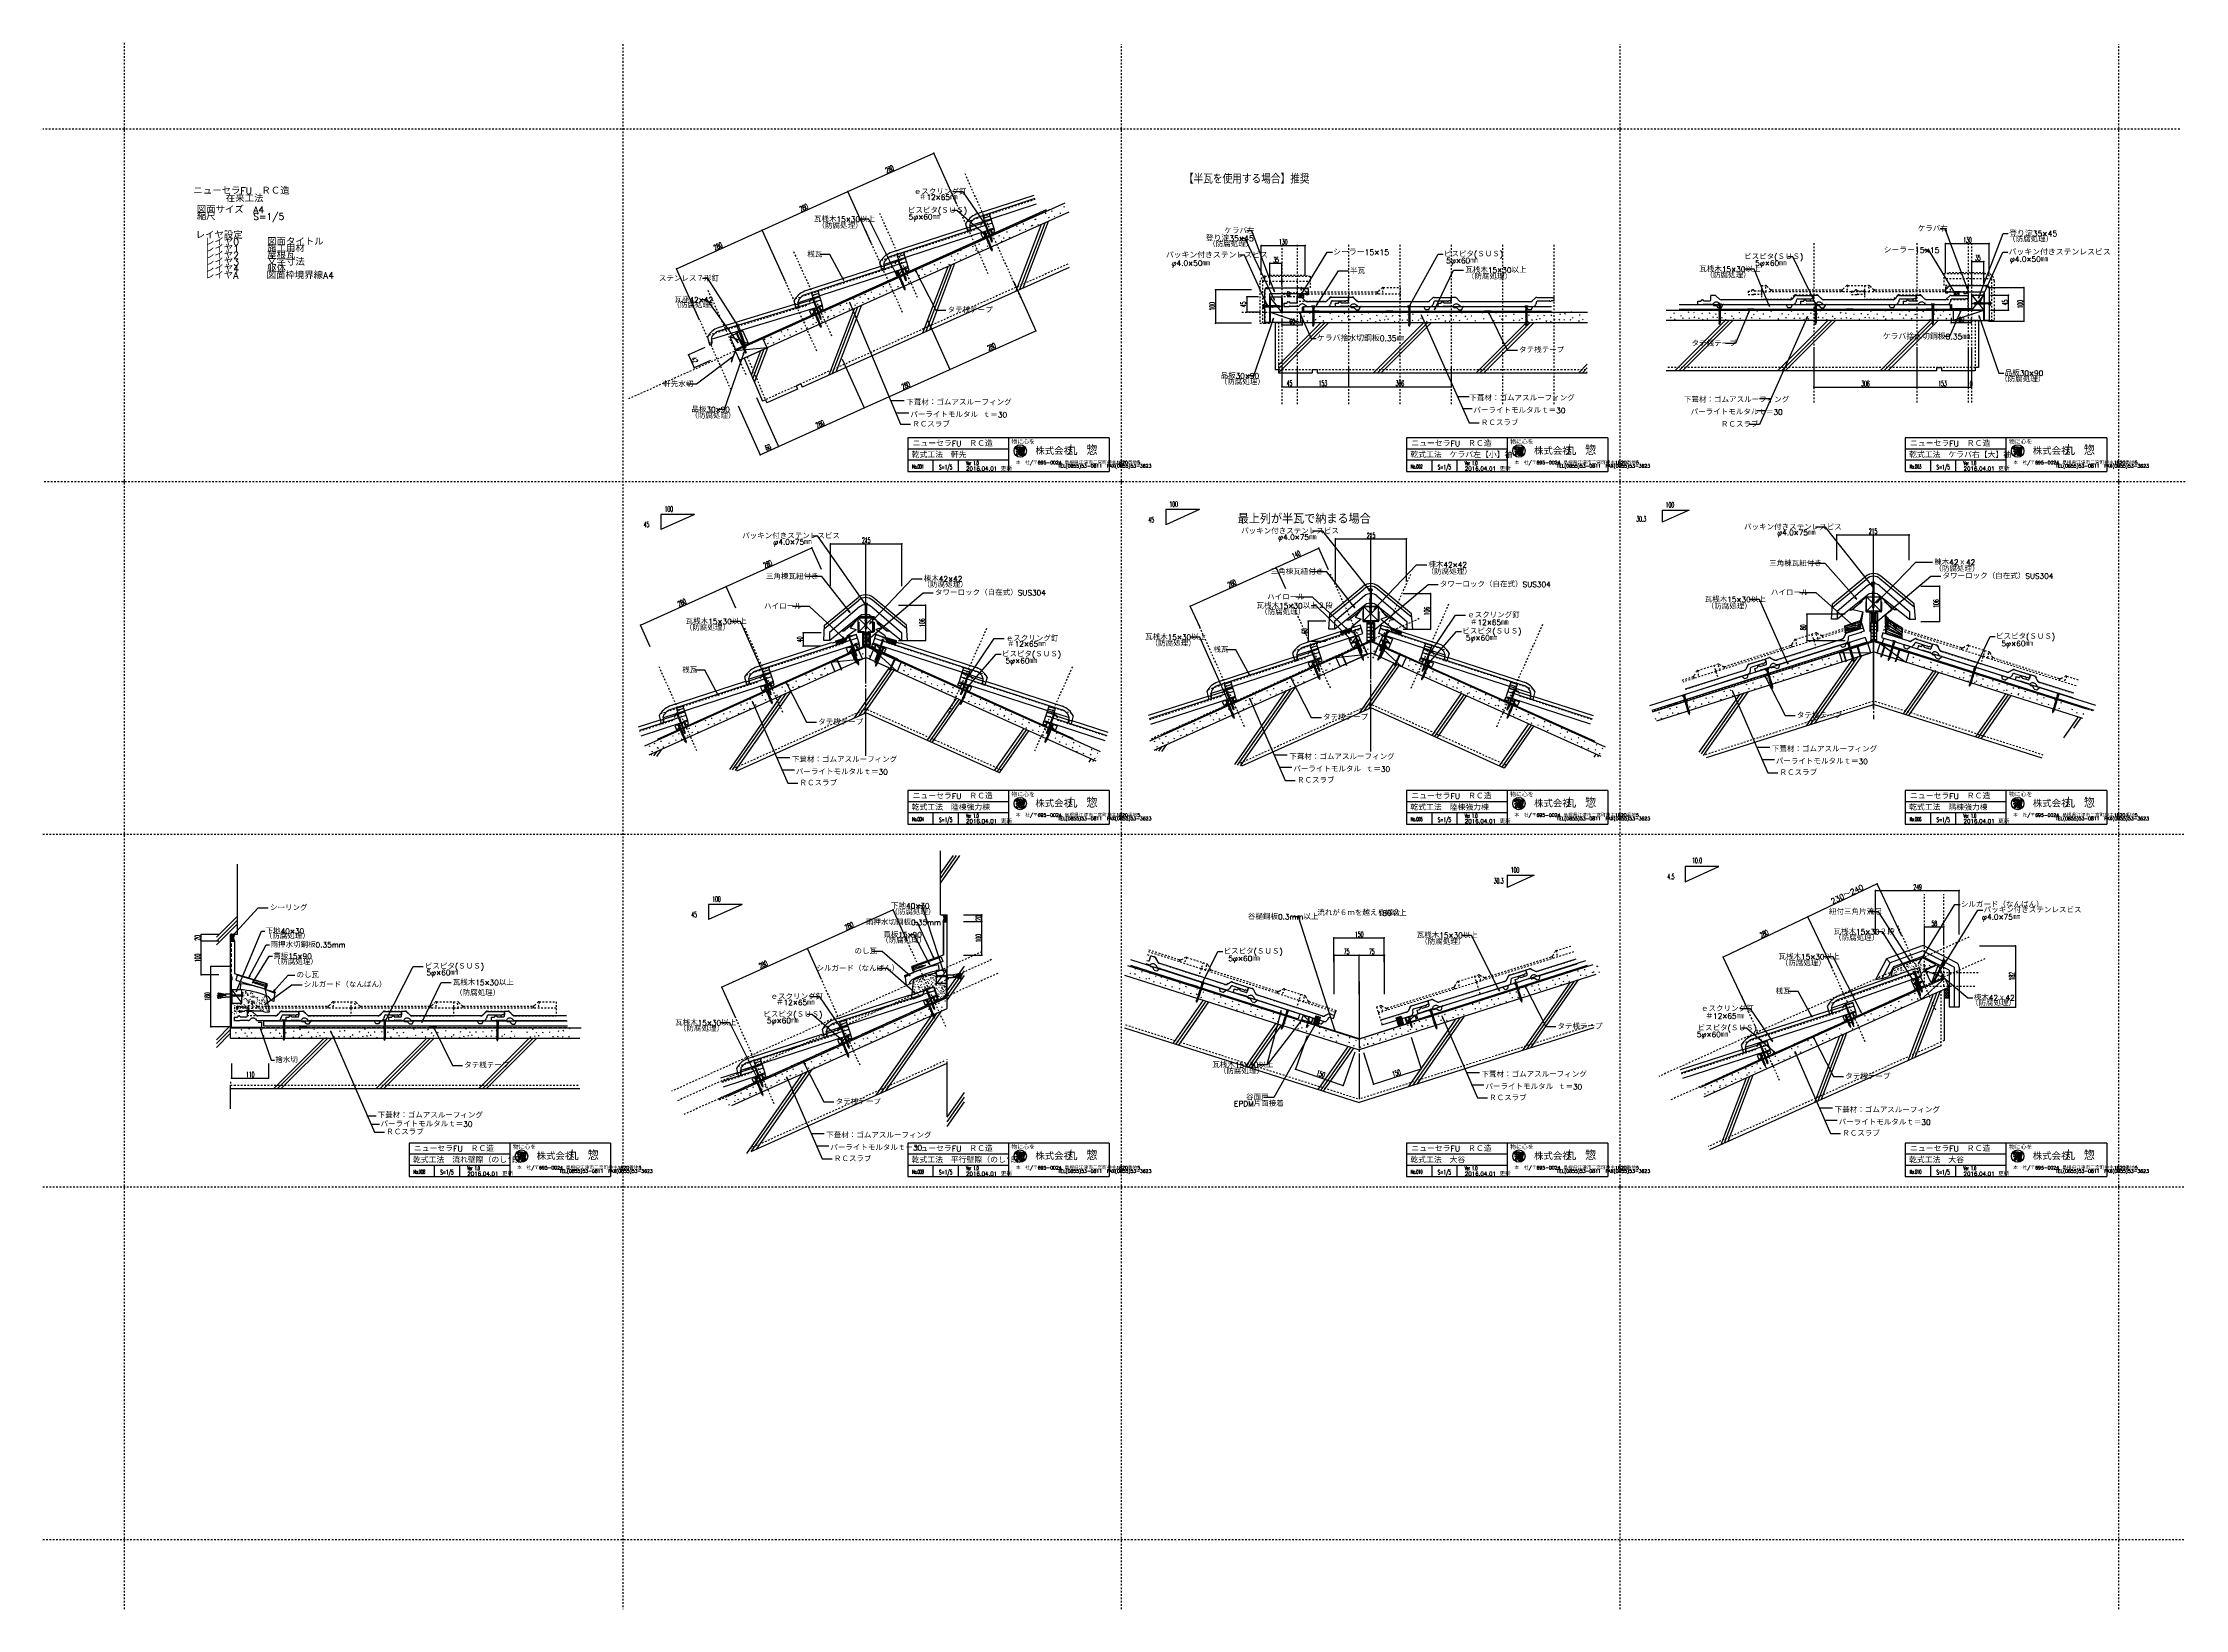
# Model space of a CAD drawing. Extents: x -1727 to 4652, y -2308 to 2357.
import ezdxf

# ---------------------------------------------------------------- set-up
doc = ezdxf.new("R2010")
doc.units = 0
doc.header["$LTSCALE"] = 5
for name, pattern in [('DASHDOT', [43, 40, -1, 1, -1]), ('DASHDOTX2', [63, 60, -1, 1, -1]), ('DASHED', [7, 6, -1]), ('DASHED2', [3, 2, -1]), ('DOT', [2, 1, -1])]:
    doc.linetypes.add(name, pattern=pattern)
for name, color, linetype in [('0-0', 7, 'CONTINUOUS'), ('0-1', 7, 'CONTINUOUS'), ('0-2', 7, 'CONTINUOUS'), ('0-3', 7, 'CONTINUOUS'), ('0-4', 7, 'CONTINUOUS'), ('0-A', 7, 'CONTINUOUS'), ('0-F', 7, 'CONTINUOUS')]:
    doc.layers.add(name, color=color, linetype=linetype)
doc.styles.get("Standard").update_dxf_attribs({"font": 'txt.shx', "bigfont": 'extfont.shx'})

# ---------------------------------------------------------------- blocks, each defined once
blk = doc.blocks.new('H1')
at = {"layer": '0-1', "color": 7, "linetype": 'CONTINUOUS'}
for p, q in [((2012.4688, 1602.177), (2019.5398, 1609.2481)), ((2022.7457, 1598.9712), (2012.4688, 1609.2481)), ((2015.6746, 1598.9712), (2012.4688, 1602.177)), ((2016.334, 1598.9712), (2026.6109, 1609.2481)), ((2027.4688, 1601.3191), (2019.5398, 1609.2481)), ((2023.4051, 1598.9712), (2027.4688, 1603.0349)), ((2027.4688, 1608.3902), (2026.6109, 1609.2481))]:
    blk.add_line(p, q, dxfattribs=at)
blk = doc.blocks.new('H2')
at = {"layer": '0-1', "color": 7, "linetype": 'CONTINUOUS'}
for p, q in [((3963.9508, 1608.1022), (3971.0219, 1615.1732)), ((3974.2277, 1604.8963), (3963.9508, 1615.1732)), ((3967.1567, 1604.8963), (3963.9508, 1608.1022)), ((3967.816, 1604.8963), (3978.093, 1615.1732)), ((3978.9508, 1607.2443), (3971.0219, 1615.1732)), ((3974.8871, 1604.8963), (3978.9508, 1608.96)), ((3978.9508, 1614.3154), (3978.093, 1615.1732))]:
    blk.add_line(p, q, dxfattribs=at)
blk = doc.blocks.new('H3')
at = {"layer": '0-1', "color": 7, "linetype": 'CONTINUOUS'}
for p, q in [((964.2353, -250.2839), (954.099, -240.1476)), ((955.3122, -260.1476), (964.2353, -251.2244)), ((955.5616, -242.9275), (958.3416, -240.1476)), ((956.5164, -254.7007), (964.2353, -246.9818)), ((956.5931, -246.1388), (962.5843, -240.1476)), ((964.2353, -254.5265), (956.7774, -247.0686)), ((964.2353, -258.7692), (957.0058, -251.5397)), ((957.0468, -249.9276), (964.2353, -242.7392)), ((964.2353, -246.0413), (958.3416, -240.1476)), ((964.2353, -241.7986), (962.5843, -240.1476)), ((957.1284, -260.1476), (955.2537, -258.2728)), ((961.3711, -260.1476), (956.3953, -255.1718)), ((959.5548, -260.1476), (964.2353, -255.4671)), ((963.7975, -260.1476), (964.2353, -259.7097))]:
    blk.add_line(p, q, dxfattribs=at)
blk = doc.blocks.new('H4')
at = {"layer": '0-1', "color": 7, "linetype": 'CONTINUOUS'}
for p, q in [((2056.9409, -562.1012), (2074.813, -544.2291)), ((2057.1906, -566.0941), (2077.6377, -545.647)), ((2058.8011, -555.9983), (2071.6059, -543.1936)), ((2060.4422, -567.0852), (2075.7775, -551.7499)), ((2060.6614, -549.8954), (2068.3987, -542.1581)), ((2062.5216, -543.7926), (2065.1916, -541.1226)), ((2063.6937, -568.0763), (2073.9172, -557.8528)), ((2066.9452, -569.0674), (2072.057, -563.9557))]:
    blk.add_line(p, q, dxfattribs=at)
blk = doc.blocks.new('H5')
at = {"layer": '0-1', "color": 7, "linetype": 'CONTINUOUS'}
for p, q in [((2302.9683, -546.4142), (2303.0252, -546.3573)), ((2303.9594, -549.6657), (2309.1837, -544.4414)), ((2304.9505, -552.9172), (2315.3423, -542.5255)), ((2305.9417, -556.1688), (2317.9597, -544.1507)), ((2306.9328, -559.4203), (2318.9508, -547.4022)), ((2307.9239, -562.6718), (2319.942, -550.6537)), ((2308.915, -565.9234), (2320.9331, -553.9053)), ((2309.9061, -569.1749), (2321.9242, -557.1568)), ((2312.6917, -570.6319), (2322.9153, -560.4083)), ((2318.7946, -568.7716), (2323.9064, -563.6599))]:
    blk.add_line(p, q, dxfattribs=at)
blk = doc.blocks.new('H6')
at = {"layer": '0-1', "color": 7, "linetype": 'CONTINUOUS'}
for p, q in [((3934.5319, -468.8046), (3941.603, -461.7335)), ((3934.5319, -475.8756), (3948.674, -461.7335)), ((3949.5319, -476.7335), (3934.5319, -461.7335)), ((3934.5319, -482.9467), (3949.5319, -467.9467)), ((3949.5319, -483.8046), (3934.5319, -468.8046)), ((3945.3898, -486.7335), (3934.5319, -475.8756)), ((3938.3187, -486.7335), (3934.5319, -482.9467)), ((3937.8162, -486.7335), (3949.5319, -475.0178)), ((3949.5319, -469.6624), (3941.603, -461.7335)), ((3944.8872, -486.7335), (3949.5319, -482.0888)), ((3949.5319, -462.5914), (3948.674, -461.7335))]:
    blk.add_line(p, q, dxfattribs=at)
blk = doc.blocks.new('H7')
at = {"layer": '0-1', "color": 7, "linetype": 'CONTINUOUS'}
for p, q in [((-1166.0335, -308.9183), (-1155.8971, -298.782)), ((-1166.0335, -304.6757), (-1160.1398, -298.782)), ((-1166.0335, -300.433), (-1164.3824, -298.782)), ((-1158.845, -308.5621), (-1166.0335, -301.3736)), ((-1158.3146, -313.3351), (-1166.0335, -305.6162)), ((-1166.0335, -313.161), (-1158.5755, -305.703)), ((-1157.1103, -318.782), (-1166.0335, -309.8589)), ((-1166.0335, -317.4036), (-1158.8039, -310.1741)), ((-1161.353, -318.782), (-1166.0335, -314.1015)), ((-1165.5956, -318.782), (-1166.0335, -318.3441)), ((-1158.3912, -304.7732), (-1164.3824, -298.782)), ((-1163.1692, -318.782), (-1158.1934, -313.8062)), ((-1157.3598, -301.562), (-1160.1398, -298.782)), ((-1158.9266, -318.782), (-1157.0518, -316.9072))]:
    blk.add_line(p, q, dxfattribs=at)

msp = doc.modelspace()

# ---------------------------------------------------------------- linework, layer by layer
at = {"layer": '0-0', "color": 7, "linetype": 'CONTINUOUS'}
for p, q in [((848.494, 1180.3427), (848.494, 1080.3427)), ((1448.494, 1180.3427), (848.494, 1180.3427)), ((1148.494, 1180.3427), (1148.494, 1080.3427)), ((1170.1928, 1148.3051), (1171.6706, 1154.1209)), ((1170.1928, 1148.3051), (1171.4886, 1147.0226)), ((1171.6706, 1154.1209), (1175.0144, 1154.1209)), ((1174.0305, 1149.2847), (1175.0144, 1154.1209)), ((1174.0305, 1149.2847), (1175.848, 1149.2847)), ((1175.848, 1154.1209), (1179.7092, 1154.1209)), ((1175.848, 1154.1209), (1175.848, 1149.2847)), ((1179.7092, 1149.2847), (1179.7092, 1154.1209)), ((1179.7092, 1149.2847), (1181.525, 1149.2847)), ((1181.0739, 1154.2594), (1180.3422, 1150.6628)), ((1180.3422, 1150.6628), (1183.4007, 1150.6628)), ((1183.4007, 1150.6628), (1180.8288, 1138.0206)), ((1181.0739, 1154.2594), (1185.3013, 1154.2594)), ((1181.525, 1149.2847), (1181.525, 1147.0226)), ((1186.4739, 1150.6628), (1183.902, 1138.0206)), ((1185.3013, 1154.2594), (1184.961, 1152.5869)), ((1184.961, 1152.5869), (1196.1117, 1152.5869)), ((1188.159, 1150.6628), (1185.5871, 1138.0206)), ((1186.4739, 1150.6628), (1188.159, 1150.6628)), ((1191.0054, 1150.6628), (1188.4335, 1138.0206)), ((1192.7063, 1150.6628), (1190.1344, 1138.0206)), ((1191.0054, 1150.6628), (1192.7063, 1150.6628)), ((1196.753, 1151.5032), (1194.0101, 1138.0206)), ((1448.494, 1180.3427), (1448.494, 1080.3427)), ((2933.494, 1180.3427), (2333.494, 1180.3427)), ((2333.494, 1180.3427), (2333.494, 1080.3427)), ((2633.494, 1180.3427), (2633.494, 1080.3427)), ((2655.1928, 1148.3051), (2656.6706, 1154.1209)), ((2655.1928, 1148.3051), (2656.4886, 1147.0226)), ((2656.6706, 1154.1209), (2660.0144, 1154.1209)), ((2659.0305, 1149.2847), (2660.0144, 1154.1209)), ((2659.0305, 1149.2847), (2660.848, 1149.2847)), ((2660.848, 1154.1209), (2660.848, 1149.2847)), ((2660.848, 1154.1209), (2664.7092, 1154.1209)), ((2664.7092, 1149.2847), (2664.7092, 1154.1209)), ((2664.7092, 1149.2847), (2666.525, 1149.2847)), ((2666.0739, 1154.2594), (2665.3422, 1150.6628)), ((2665.3422, 1150.6628), (2668.4007, 1150.6628)), ((2668.4007, 1150.6628), (2665.8288, 1138.0206)), ((2666.0739, 1154.2594), (2670.3013, 1154.2594)), ((2666.525, 1149.2847), (2666.525, 1147.0226)), ((2671.4739, 1150.6628), (2668.902, 1138.0206)), ((2670.3013, 1154.2594), (2669.961, 1152.5869)), ((2669.961, 1152.5869), (2681.1117, 1152.5869)), ((2673.159, 1150.6628), (2670.5871, 1138.0206)), ((2671.4739, 1150.6628), (2673.159, 1150.6628)), ((2676.0054, 1150.6628), (2673.4335, 1138.0206)), ((2677.7063, 1150.6628), (2675.1344, 1138.0206)), ((2676.0054, 1150.6628), (2677.7063, 1150.6628)), ((2681.753, 1151.5032), (2679.0101, 1138.0206)), ((2933.494, 1180.3427), (2933.494, 1080.3427)), ((4418.494, 1180.3427), (3818.494, 1180.3427)), ((3818.494, 1180.3427), (3818.494, 1080.3427)), ((4118.494, 1180.3427), (4118.494, 1080.3427)), ((4140.1928, 1148.3051), (4141.6706, 1154.1209)), ((4140.1928, 1148.3051), (4141.4886, 1147.0226)), ((4141.6706, 1154.1209), (4145.0144, 1154.1209)), ((4144.0305, 1149.2847), (4145.0144, 1154.1209)), ((4144.0305, 1149.2847), (4145.848, 1149.2847)), ((4145.848, 1154.1209), (4145.848, 1149.2847)), ((4145.848, 1154.1209), (4149.7092, 1154.1209)), ((4149.7092, 1149.2847), (4149.7092, 1154.1209)), ((4149.7092, 1149.2847), (4151.525, 1149.2847)), ((4151.0739, 1154.2594), (4150.3422, 1150.6628)), ((4150.3422, 1150.6628), (4153.4007, 1150.6628)), ((4153.4007, 1150.6628), (4150.8288, 1138.0206)), ((4151.0739, 1154.2594), (4155.3013, 1154.2594)), ((4151.525, 1149.2847), (4151.525, 1147.0226)), ((4156.4739, 1150.6628), (4153.902, 1138.0206)), ((4155.3013, 1154.2594), (4154.961, 1152.5869)), ((4154.961, 1152.5869), (4166.1117, 1152.5869)), ((4158.159, 1150.6628), (4155.5871, 1138.0206)), ((4156.4739, 1150.6628), (4158.159, 1150.6628)), ((4161.0054, 1150.6628), (4158.4335, 1138.0206)), ((4162.7063, 1150.6628), (4160.1344, 1138.0206)), ((4161.0054, 1150.6628), (4162.7063, 1150.6628)), ((4166.753, 1151.5032), (4164.0101, 1138.0206)), ((4418.494, 1180.3427), (4418.494, 1080.3427)), ((1148.494, 1147.0093), (848.494, 1147.0093)), ((1148.494, 1113.676), (848.494, 1113.676)), ((923.494, 1113.676), (923.494, 1080.3427)), ((998.494, 1113.676), (998.494, 1080.3427)), ((1171.1415, 1142.0613), (1175.848, 1143.263)), ((1171.1415, 1142.0613), (1171.1415, 1139.8755)), ((1171.1415, 1139.8755), (1175.848, 1141.0772)), ((1171.4886, 1147.0226), (1175.848, 1147.0226)), ((1173.4608, 1136.5179), (1171.6265, 1128.7787)), ((1176.0364, 1128.7787), (1171.6265, 1128.7787)), ((1173.4608, 1136.5179), (1177.8707, 1136.5179)), ((1175.614, 1137.6186), (1179.7092, 1137.6186)), ((1175.848, 1147.0226), (1175.848, 1143.263)), ((1175.848, 1141.0772), (1175.848, 1137.5406)), ((1177.8707, 1136.5179), (1176.0364, 1128.7787)), ((1179.4024, 1136.5179), (1183.5004, 1136.5179)), ((1179.4024, 1136.5179), (1181.3147, 1129.8227)), ((1179.7092, 1147.0226), (1181.525, 1147.0226)), ((1179.7092, 1144.2488), (1179.7092, 1147.0226)), ((1179.7092, 1144.2488), (1181.2924, 1144.6531)), ((1179.7092, 1142.063), (1180.9684, 1142.3845)), ((1179.7092, 1137.6186), (1179.7092, 1142.063)), ((1180.8288, 1138.0206), (1183.902, 1138.0206)), ((1181.2924, 1144.6531), (1180.9684, 1142.3845)), ((1183.5004, 1136.5179), (1184.9773, 1131.8024)), ((1183.966, 1128.5987), (1196.3276, 1128.5987)), ((1184.9773, 1131.8024), (1195.9892, 1131.8024)), ((1185.0645, 1136.5179), (1188.6511, 1136.5179)), ((1185.0645, 1136.5179), (1186.3271, 1132.4863)), ((1185.5871, 1138.0206), (1188.4335, 1138.0206)), ((1186.3271, 1132.4863), (1189.9138, 1132.4863)), ((1188.6511, 1136.5179), (1189.9138, 1132.4863)), ((1190.1344, 1138.0206), (1194.0101, 1138.0206)), ((1190.4347, 1136.5179), (1193.8814, 1136.5179)), ((1190.4347, 1136.5179), (1191.6974, 1132.4863)), ((1191.6974, 1132.4863), (1195.1441, 1132.4863)), ((1193.8814, 1136.5179), (1195.1441, 1132.4863)), ((1195.9892, 1131.8024), (1196.3276, 1128.5987)), ((2633.494, 1147.0093), (2333.494, 1147.0093)), ((2633.494, 1113.676), (2333.494, 1113.676)), ((2408.494, 1113.676), (2408.494, 1080.3427)), ((2483.494, 1113.676), (2483.494, 1080.3427)), ((2656.1415, 1142.0613), (2660.848, 1143.263)), ((2656.1415, 1142.0613), (2656.1415, 1139.8755)), ((2656.1415, 1139.8755), (2660.848, 1141.0772)), ((2656.4886, 1147.0226), (2660.848, 1147.0226)), ((2658.4608, 1136.5179), (2656.6265, 1128.7787)), ((2661.0364, 1128.7787), (2656.6265, 1128.7787)), ((2658.4608, 1136.5179), (2662.8707, 1136.5179)), ((2660.614, 1137.6186), (2664.7092, 1137.6186)), ((2660.848, 1147.0226), (2660.848, 1143.263)), ((2660.848, 1141.0772), (2660.848, 1137.5406)), ((2662.8707, 1136.5179), (2661.0364, 1128.7787)), ((2664.4024, 1136.5179), (2666.3147, 1129.8227)), ((2664.4024, 1136.5179), (2668.5004, 1136.5179)), ((2664.7092, 1144.2488), (2664.7092, 1147.0226)), ((2664.7092, 1147.0226), (2666.525, 1147.0226)), ((2664.7092, 1144.2488), (2666.2924, 1144.6531)), ((2664.7092, 1142.063), (2665.9684, 1142.3845)), ((2664.7092, 1137.6186), (2664.7092, 1142.063)), ((2665.8288, 1138.0206), (2668.902, 1138.0206)), ((2666.2924, 1144.6531), (2665.9684, 1142.3845)), ((2668.5004, 1136.5179), (2669.9773, 1131.8024)), ((2668.966, 1128.5987), (2681.3276, 1128.5987)), ((2669.9773, 1131.8024), (2680.9892, 1131.8024)), ((2670.0645, 1136.5179), (2671.3271, 1132.4863)), ((2670.0645, 1136.5179), (2673.6511, 1136.5179)), ((2670.5871, 1138.0206), (2673.4335, 1138.0206)), ((2671.3271, 1132.4863), (2674.9138, 1132.4863)), ((2673.6511, 1136.5179), (2674.9138, 1132.4863)), ((2675.1344, 1138.0206), (2679.0101, 1138.0206)), ((2675.4347, 1136.5179), (2676.6974, 1132.4863)), ((2675.4347, 1136.5179), (2678.8814, 1136.5179)), ((2676.6974, 1132.4863), (2680.1441, 1132.4863)), ((2678.8814, 1136.5179), (2680.1441, 1132.4863)), ((2680.9892, 1131.8024), (2681.3276, 1128.5987)), ((4118.494, 1147.0093), (3818.494, 1147.0093)), ((4118.494, 1113.676), (3818.494, 1113.676)), ((3893.494, 1113.676), (3893.494, 1080.3427)), ((3968.494, 1113.676), (3968.494, 1080.3427)), ((4141.1415, 1142.0613), (4145.848, 1143.263)), ((4141.1415, 1142.0613), (4141.1415, 1139.8755)), ((4141.1415, 1139.8755), (4145.848, 1141.0772)), ((4141.4886, 1147.0226), (4145.848, 1147.0226)), ((4143.4608, 1136.5179), (4141.6265, 1128.7787)), ((4146.0364, 1128.7787), (4141.6265, 1128.7787)), ((4143.4608, 1136.5179), (4147.8707, 1136.5179)), ((4145.614, 1137.6186), (4149.7092, 1137.6186)), ((4145.848, 1147.0226), (4145.848, 1143.263)), ((4145.848, 1141.0772), (4145.848, 1137.5406)), ((4147.8707, 1136.5179), (4146.0364, 1128.7787)), ((4149.4024, 1136.5179), (4151.3147, 1129.8227)), ((4149.4024, 1136.5179), (4153.5004, 1136.5179)), ((4149.7092, 1144.2488), (4149.7092, 1147.0226)), ((4149.7092, 1147.0226), (4151.525, 1147.0226)), ((4149.7092, 1144.2488), (4151.2924, 1144.6531)), ((4149.7092, 1142.063), (4150.9684, 1142.3845)), ((4149.7092, 1137.6186), (4149.7092, 1142.063)), ((4150.8288, 1138.0206), (4153.902, 1138.0206)), ((4151.2924, 1144.6531), (4150.9684, 1142.3845)), ((4153.5004, 1136.5179), (4154.9773, 1131.8024)), ((4153.966, 1128.5987), (4166.3276, 1128.5987)), ((4154.9773, 1131.8024), (4165.9892, 1131.8024)), ((4155.0645, 1136.5179), (4156.3271, 1132.4863)), ((4155.0645, 1136.5179), (4158.6511, 1136.5179)), ((4155.5871, 1138.0206), (4158.4335, 1138.0206)), ((4156.3271, 1132.4863), (4159.9138, 1132.4863)), ((4158.6511, 1136.5179), (4159.9138, 1132.4863)), ((4160.1344, 1138.0206), (4164.0101, 1138.0206)), ((4160.4347, 1136.5179), (4161.6974, 1132.4863)), ((4160.4347, 1136.5179), (4163.8814, 1136.5179)), ((4161.6974, 1132.4863), (4165.1441, 1132.4863)), ((4163.8814, 1136.5179), (4165.1441, 1132.4863)), ((4165.9892, 1131.8024), (4166.3276, 1128.5987)), ((848.494, 1080.3427), (1448.494, 1080.3427)), ((2333.494, 1080.3427), (2933.494, 1080.3427)), ((3818.494, 1080.3427), (4418.494, 1080.3427)), ((1448.494, 130.3427), (848.494, 130.3427)), ((848.494, 130.3427), (848.494, 30.3427)), ((1148.494, 130.3427), (1148.494, 30.3427)), ((1448.494, 130.3427), (1448.494, 30.3427)), ((2333.494, 130.3427), (2333.494, 30.3427)), ((2933.494, 130.3427), (2333.494, 130.3427)), ((2633.494, 130.3427), (2633.494, 30.3427)), ((2933.494, 130.3427), (2933.494, 30.3427)), ((4418.494, 130.3427), (3818.494, 130.3427)), ((3818.494, 130.3427), (3818.494, 30.3427)), ((4118.494, 130.3427), (4118.494, 30.3427)), ((4418.494, 130.3427), (4418.494, 30.3427)), ((1148.494, 97.0093), (848.494, 97.0093)), ((1170.1928, 98.3051), (1171.6706, 104.1209)), ((1170.1928, 98.3051), (1171.4886, 97.0226)), ((1171.1415, 92.0613), (1175.848, 93.263)), ((1171.1415, 92.0613), (1171.1415, 89.8755)), ((1171.1415, 89.8755), (1175.848, 91.0772)), ((1171.4886, 97.0226), (1175.848, 97.0226)), ((1173.4608, 86.5179), (1171.6265, 78.7787)), ((1176.0364, 78.7787), (1171.6265, 78.7787)), ((1171.6706, 104.1209), (1175.0144, 104.1209)), ((1173.4608, 86.5179), (1177.8707, 86.5179)), ((1174.0305, 99.2847), (1175.0144, 104.1209)), ((1174.0305, 99.2847), (1175.848, 99.2847)), ((1175.614, 87.6186), (1179.7092, 87.6186)), ((1175.848, 104.1209), (1175.848, 99.2847)), ((1175.848, 104.1209), (1179.7092, 104.1209)), ((1175.848, 97.0226), (1175.848, 93.263)), ((1175.848, 91.0772), (1175.848, 87.5406)), ((1177.8707, 86.5179), (1176.0364, 78.7787)), ((1179.4024, 86.5179), (1181.3147, 79.8227)), ((1179.4024, 86.5179), (1183.5004, 86.5179)), ((1179.7092, 99.2847), (1179.7092, 104.1209)), ((1179.7092, 99.2847), (1181.525, 99.2847)), ((1179.7092, 94.2488), (1179.7092, 97.0226)), ((1179.7092, 97.0226), (1181.525, 97.0226)), ((1179.7092, 94.2488), (1181.2924, 94.6531)), ((1179.7092, 92.063), (1180.9684, 92.3845)), ((1179.7092, 87.6186), (1179.7092, 92.063)), ((1181.0739, 104.2594), (1180.3422, 100.6628)), ((1180.3422, 100.6628), (1183.4007, 100.6628)), ((1183.4007, 100.6628), (1180.8288, 88.0206)), ((1180.8288, 88.0206), (1183.902, 88.0206)), ((1181.2924, 94.6531), (1180.9684, 92.3845)), ((1181.0739, 104.2594), (1185.3013, 104.2594)), ((1181.525, 99.2847), (1181.525, 97.0226)), ((1183.5004, 86.5179), (1184.9773, 81.8024)), ((1186.4739, 100.6628), (1183.902, 88.0206)), ((1183.966, 78.5987), (1196.3276, 78.5987)), ((1185.3013, 104.2594), (1184.961, 102.5869)), ((1184.961, 102.5869), (1196.1117, 102.5869)), ((1184.9773, 81.8024), (1195.9892, 81.8024)), ((1185.0645, 86.5179), (1186.3271, 82.4863)), ((1185.0645, 86.5179), (1188.6511, 86.5179)), ((1188.159, 100.6628), (1185.5871, 88.0206)), ((1185.5871, 88.0206), (1188.4335, 88.0206)), ((1186.3271, 82.4863), (1189.9138, 82.4863)), ((1186.4739, 100.6628), (1188.159, 100.6628)), ((1191.0054, 100.6628), (1188.4335, 88.0206)), ((1188.6511, 86.5179), (1189.9138, 82.4863)), ((1192.7063, 100.6628), (1190.1344, 88.0206)), ((1190.1344, 88.0206), (1194.0101, 88.0206)), ((1190.4347, 86.5179), (1191.6974, 82.4863)), ((1190.4347, 86.5179), (1193.8814, 86.5179)), ((1191.0054, 100.6628), (1192.7063, 100.6628)), ((1191.6974, 82.4863), (1195.1441, 82.4863)), ((1193.8814, 86.5179), (1195.1441, 82.4863)), ((1196.753, 101.5032), (1194.0101, 88.0206)), ((1195.9892, 81.8024), (1196.3276, 78.5987)), ((2633.494, 97.0093), (2333.494, 97.0093)), ((2655.1928, 98.3051), (2656.6706, 104.1209)), ((2655.1928, 98.3051), (2656.4886, 97.0226)), ((2656.1415, 92.0613), (2660.848, 93.263)), ((2656.1415, 92.0613), (2656.1415, 89.8755)), ((2656.1415, 89.8755), (2660.848, 91.0772)), ((2656.4886, 97.0226), (2660.848, 97.0226)), ((2658.4608, 86.5179), (2656.6265, 78.7787)), ((2661.0364, 78.7787), (2656.6265, 78.7787)), ((2656.6706, 104.1209), (2660.0144, 104.1209)), ((2658.4608, 86.5179), (2662.8707, 86.5179)), ((2659.0305, 99.2847), (2660.0144, 104.1209)), ((2659.0305, 99.2847), (2660.848, 99.2847)), ((2660.614, 87.6186), (2664.7092, 87.6186)), ((2660.848, 104.1209), (2664.7092, 104.1209)), ((2660.848, 104.1209), (2660.848, 99.2847)), ((2660.848, 97.0226), (2660.848, 93.263)), ((2660.848, 91.0772), (2660.848, 87.5406)), ((2662.8707, 86.5179), (2661.0364, 78.7787)), ((2664.4024, 86.5179), (2668.5004, 86.5179)), ((2664.4024, 86.5179), (2666.3147, 79.8227)), ((2664.7092, 99.2847), (2664.7092, 104.1209)), ((2664.7092, 99.2847), (2666.525, 99.2847)), ((2664.7092, 97.0226), (2666.525, 97.0226)), ((2664.7092, 94.2488), (2664.7092, 97.0226)), ((2664.7092, 94.2488), (2666.2924, 94.6531)), ((2664.7092, 92.063), (2665.9684, 92.3845)), ((2664.7092, 87.6186), (2664.7092, 92.063)), ((2666.0739, 104.2594), (2665.3422, 100.6628)), ((2665.3422, 100.6628), (2668.4007, 100.6628)), ((2668.4007, 100.6628), (2665.8288, 88.0206)), ((2665.8288, 88.0206), (2668.902, 88.0206)), ((2666.2924, 94.6531), (2665.9684, 92.3845)), ((2666.0739, 104.2594), (2670.3013, 104.2594)), ((2666.525, 99.2847), (2666.525, 97.0226)), ((2668.5004, 86.5179), (2669.9773, 81.8024)), ((2671.4739, 100.6628), (2668.902, 88.0206)), ((2668.966, 78.5987), (2681.3276, 78.5987)), ((2670.3013, 104.2594), (2669.961, 102.5869)), ((2669.961, 102.5869), (2681.1117, 102.5869)), ((2669.9773, 81.8024), (2680.9892, 81.8024)), ((2670.0645, 86.5179), (2673.6511, 86.5179)), ((2670.0645, 86.5179), (2671.3271, 82.4863)), ((2673.159, 100.6628), (2670.5871, 88.0206)), ((2670.5871, 88.0206), (2673.4335, 88.0206)), ((2671.3271, 82.4863), (2674.9138, 82.4863)), ((2671.4739, 100.6628), (2673.159, 100.6628)), ((2676.0054, 100.6628), (2673.4335, 88.0206)), ((2673.6511, 86.5179), (2674.9138, 82.4863)), ((2677.7063, 100.6628), (2675.1344, 88.0206)), ((2675.1344, 88.0206), (2679.0101, 88.0206)), ((2675.4347, 86.5179), (2678.8814, 86.5179)), ((2675.4347, 86.5179), (2676.6974, 82.4863)), ((2676.0054, 100.6628), (2677.7063, 100.6628)), ((2676.6974, 82.4863), (2680.1441, 82.4863)), ((2678.8814, 86.5179), (2680.1441, 82.4863)), ((2681.753, 101.5032), (2679.0101, 88.0206)), ((2680.9892, 81.8024), (2681.3276, 78.5987)), ((4118.494, 97.0093), (3818.494, 97.0093)), ((4140.1928, 98.3051), (4141.6706, 104.1209)), ((4140.1928, 98.3051), (4141.4886, 97.0226)), ((4141.1415, 92.0613), (4145.848, 93.263)), ((4141.1415, 92.0613), (4141.1415, 89.8755)), ((4141.1415, 89.8755), (4145.848, 91.0772)), ((4141.4886, 97.0226), (4145.848, 97.0226)), ((4143.4608, 86.5179), (4141.6265, 78.7787)), ((4146.0364, 78.7787), (4141.6265, 78.7787)), ((4141.6706, 104.1209), (4145.0144, 104.1209)), ((4143.4608, 86.5179), (4147.8707, 86.5179)), ((4144.0305, 99.2847), (4145.0144, 104.1209)), ((4144.0305, 99.2847), (4145.848, 99.2847)), ((4145.614, 87.6186), (4149.7092, 87.6186)), ((4145.848, 104.1209), (4145.848, 99.2847)), ((4145.848, 104.1209), (4149.7092, 104.1209)), ((4145.848, 97.0226), (4145.848, 93.263)), ((4145.848, 91.0772), (4145.848, 87.5406)), ((4147.8707, 86.5179), (4146.0364, 78.7787)), ((4149.4024, 86.5179), (4151.3147, 79.8227)), ((4149.4024, 86.5179), (4153.5004, 86.5179)), ((4149.7092, 99.2847), (4149.7092, 104.1209)), ((4149.7092, 99.2847), (4151.525, 99.2847)), ((4149.7092, 94.2488), (4149.7092, 97.0226)), ((4149.7092, 97.0226), (4151.525, 97.0226)), ((4149.7092, 94.2488), (4151.2924, 94.6531)), ((4149.7092, 92.063), (4150.9684, 92.3845)), ((4149.7092, 87.6186), (4149.7092, 92.063)), ((4151.0739, 104.2594), (4150.3422, 100.6628)), ((4150.3422, 100.6628), (4153.4007, 100.6628)), ((4153.4007, 100.6628), (4150.8288, 88.0206)), ((4150.8288, 88.0206), (4153.902, 88.0206)), ((4151.2924, 94.6531), (4150.9684, 92.3845)), ((4151.0739, 104.2594), (4155.3013, 104.2594)), ((4151.525, 99.2847), (4151.525, 97.0226)), ((4153.5004, 86.5179), (4154.9773, 81.8024)), ((4156.4739, 100.6628), (4153.902, 88.0206)), ((4153.966, 78.5987), (4166.3276, 78.5987)), ((4155.3013, 104.2594), (4154.961, 102.5869)), ((4154.961, 102.5869), (4166.1117, 102.5869)), ((4154.9773, 81.8024), (4165.9892, 81.8024)), ((4155.0645, 86.5179), (4156.3271, 82.4863)), ((4155.0645, 86.5179), (4158.6511, 86.5179)), ((4158.159, 100.6628), (4155.5871, 88.0206)), ((4155.5871, 88.0206), (4158.4335, 88.0206)), ((4156.3271, 82.4863), (4159.9138, 82.4863)), ((4156.4739, 100.6628), (4158.159, 100.6628)), ((4161.0054, 100.6628), (4158.4335, 88.0206)), ((4158.6511, 86.5179), (4159.9138, 82.4863)), ((4162.7063, 100.6628), (4160.1344, 88.0206)), ((4160.1344, 88.0206), (4164.0101, 88.0206)), ((4160.4347, 86.5179), (4161.6974, 82.4863)), ((4160.4347, 86.5179), (4163.8814, 86.5179)), ((4161.0054, 100.6628), (4162.7063, 100.6628)), ((4161.6974, 82.4863), (4165.1441, 82.4863)), ((4163.8814, 86.5179), (4165.1441, 82.4863)), ((4166.753, 101.5032), (4164.0101, 88.0206)), ((4165.9892, 81.8024), (4166.3276, 78.5987)), ((1148.494, 63.676), (848.494, 63.676)), ((848.494, 30.3427), (1448.494, 30.3427)), ((923.494, 63.676), (923.494, 30.3427)), ((998.494, 63.676), (998.494, 30.3427)), ((2633.494, 63.676), (2333.494, 63.676)), ((2333.494, 30.3427), (2933.494, 30.3427)), ((2408.494, 63.676), (2408.494, 30.3427)), ((2483.494, 63.676), (2483.494, 30.3427)), ((4118.494, 63.676), (3818.494, 63.676)), ((3818.494, 30.3427), (4418.494, 30.3427)), ((3893.494, 63.676), (3893.494, 30.3427)), ((3968.494, 63.676), (3968.494, 30.3427)), ((-36.506, -919.6573), (-636.506, -919.6573)), ((-636.506, -919.6573), (-636.506, -1019.6573)), ((-336.506, -952.9907), (-636.506, -952.9907)), ((-336.506, -919.6573), (-336.506, -1019.6573)), ((-314.8072, -951.6949), (-313.3294, -945.8791)), ((-314.8072, -951.6949), (-313.5114, -952.9774)), ((-313.8585, -957.9387), (-309.152, -956.737)), ((-313.5114, -952.9774), (-309.152, -952.9774)), ((-313.3294, -945.8791), (-309.9856, -945.8791)), ((-310.9695, -950.7153), (-309.9856, -945.8791)), ((-310.9695, -950.7153), (-309.152, -950.7153)), ((-309.152, -945.8791), (-305.2908, -945.8791)), ((-309.152, -945.8791), (-309.152, -950.7153)), ((-309.152, -952.9774), (-309.152, -956.737)), ((-305.2908, -950.7153), (-305.2908, -945.8791)), ((-305.2908, -950.7153), (-303.475, -950.7153)), ((-305.2908, -952.9774), (-303.475, -952.9774)), ((-305.2908, -955.7512), (-305.2908, -952.9774)), ((-305.2908, -955.7512), (-303.7076, -955.3469)), ((-303.9261, -945.7406), (-304.6578, -949.3372)), ((-304.6578, -949.3372), (-301.5993, -949.3372)), ((-301.5993, -949.3372), (-304.1712, -961.9794)), ((-303.7076, -955.3469), (-304.0316, -957.6155)), ((-303.9261, -945.7406), (-299.6987, -945.7406)), ((-303.475, -950.7153), (-303.475, -952.9774)), ((-298.5261, -949.3372), (-301.098, -961.9794)), ((-299.6987, -945.7406), (-300.039, -947.4131)), ((-300.039, -947.4131), (-288.8883, -947.4131)), ((-296.841, -949.3372), (-299.4129, -961.9794)), ((-298.5261, -949.3372), (-296.841, -949.3372)), ((-293.9946, -949.3372), (-296.5665, -961.9794)), ((-292.2937, -949.3372), (-294.8656, -961.9794)), ((-293.9946, -949.3372), (-292.2937, -949.3372)), ((-288.247, -948.4968), (-290.9899, -961.9794)), ((-36.506, -919.6573), (-36.506, -1019.6573)), ((1448.494, -919.6573), (848.494, -919.6573)), ((848.494, -919.6573), (848.494, -1019.6573)), ((1148.494, -952.9907), (848.494, -952.9907)), ((1148.494, -919.6573), (1148.494, -1019.6573)), ((1170.1928, -951.6949), (1171.6706, -945.8791)), ((1170.1928, -951.6949), (1171.4886, -952.9774)), ((1171.1415, -957.9387), (1175.848, -956.737)), ((1171.4886, -952.9774), (1175.848, -952.9774)), ((1171.6706, -945.8791), (1175.0144, -945.8791)), ((1174.0305, -950.7153), (1175.0144, -945.8791)), ((1174.0305, -950.7153), (1175.848, -950.7153)), ((1175.848, -945.8791), (1175.848, -950.7153)), ((1175.848, -945.8791), (1179.7092, -945.8791)), ((1175.848, -952.9774), (1175.848, -956.737)), ((1179.7092, -950.7153), (1179.7092, -945.8791)), ((1179.7092, -950.7153), (1181.525, -950.7153)), ((1179.7092, -955.7512), (1179.7092, -952.9774)), ((1179.7092, -952.9774), (1181.525, -952.9774)), ((1179.7092, -955.7512), (1181.2924, -955.3469)), ((1181.0739, -945.7406), (1180.3422, -949.3372)), ((1180.3422, -949.3372), (1183.4007, -949.3372)), ((1183.4007, -949.3372), (1180.8288, -961.9794)), ((1181.2924, -955.3469), (1180.9684, -957.6155)), ((1181.0739, -945.7406), (1185.3013, -945.7406)), ((1181.525, -950.7153), (1181.525, -952.9774)), ((1186.4739, -949.3372), (1183.902, -961.9794)), ((1185.3013, -945.7406), (1184.961, -947.4131)), ((1184.961, -947.4131), (1196.1117, -947.4131)), ((1188.159, -949.3372), (1185.5871, -961.9794)), ((1186.4739, -949.3372), (1188.159, -949.3372)), ((1191.0054, -949.3372), (1188.4335, -961.9794)), ((1192.7063, -949.3372), (1190.1344, -961.9794)), ((1191.0054, -949.3372), (1192.7063, -949.3372)), ((1196.753, -948.4968), (1194.0101, -961.9794)), ((1448.494, -919.6573), (1448.494, -1019.6573)), ((2933.494, -919.6573), (2333.494, -919.6573)), ((2333.494, -919.6573), (2333.494, -1019.6573)), ((2633.494, -952.9907), (2333.494, -952.9907)), ((2633.494, -919.6573), (2633.494, -1019.6573)), ((2655.1928, -951.6949), (2656.6706, -945.8791)), ((2655.1928, -951.6949), (2656.4886, -952.9774)), ((2656.1415, -957.9387), (2660.848, -956.737)), ((2656.4886, -952.9774), (2660.848, -952.9774)), ((2656.6706, -945.8791), (2660.0144, -945.8791)), ((2659.0305, -950.7153), (2660.0144, -945.8791)), ((2659.0305, -950.7153), (2660.848, -950.7153)), ((2660.848, -945.8791), (2660.848, -950.7153)), ((2660.848, -945.8791), (2664.7092, -945.8791)), ((2660.848, -952.9774), (2660.848, -956.737)), ((2664.7092, -950.7153), (2664.7092, -945.8791)), ((2664.7092, -950.7153), (2666.525, -950.7153)), ((2664.7092, -955.7512), (2664.7092, -952.9774)), ((2664.7092, -952.9774), (2666.525, -952.9774)), ((2664.7092, -955.7512), (2666.2924, -955.3469)), ((2666.0739, -945.7406), (2665.3422, -949.3372)), ((2665.3422, -949.3372), (2668.4007, -949.3372)), ((2668.4007, -949.3372), (2665.8288, -961.9794)), ((2666.2924, -955.3469), (2665.9684, -957.6155)), ((2666.0739, -945.7406), (2670.3013, -945.7406)), ((2666.525, -950.7153), (2666.525, -952.9774)), ((2671.4739, -949.3372), (2668.902, -961.9794)), ((2670.3013, -945.7406), (2669.961, -947.4131)), ((2669.961, -947.4131), (2681.1117, -947.4131)), ((2673.159, -949.3372), (2670.5871, -961.9794)), ((2671.4739, -949.3372), (2673.159, -949.3372)), ((2676.0054, -949.3372), (2673.4335, -961.9794)), ((2677.7063, -949.3372), (2675.1344, -961.9794)), ((2676.0054, -949.3372), (2677.7063, -949.3372)), ((2681.753, -948.4968), (2679.0101, -961.9794)), ((2933.494, -919.6573), (2933.494, -1019.6573)), ((3818.494, -919.6573), (3818.494, -1019.6573)), ((4418.494, -919.6573), (3818.494, -919.6573)), ((4118.494, -952.9907), (3818.494, -952.9907)), ((4118.494, -919.6573), (4118.494, -1019.6573)), ((4140.1928, -951.6949), (4141.6706, -945.8791)), ((4140.1928, -951.6949), (4141.4886, -952.9774)), ((4141.1415, -957.9387), (4145.848, -956.737)), ((4141.4886, -952.9774), (4145.848, -952.9774)), ((4141.6706, -945.8791), (4145.0144, -945.8791)), ((4144.0305, -950.7153), (4145.0144, -945.8791)), ((4144.0305, -950.7153), (4145.848, -950.7153)), ((4145.848, -945.8791), (4149.7092, -945.8791)), ((4145.848, -945.8791), (4145.848, -950.7153)), ((4145.848, -952.9774), (4145.848, -956.737)), ((4149.7092, -950.7153), (4149.7092, -945.8791)), ((4149.7092, -950.7153), (4151.525, -950.7153)), ((4149.7092, -952.9774), (4151.525, -952.9774)), ((4149.7092, -955.7512), (4149.7092, -952.9774)), ((4149.7092, -955.7512), (4151.2924, -955.3469)), ((4151.0739, -945.7406), (4150.3422, -949.3372)), ((4150.3422, -949.3372), (4153.4007, -949.3372)), ((4153.4007, -949.3372), (4150.8288, -961.9794)), ((4151.2924, -955.3469), (4150.9684, -957.6155)), ((4151.0739, -945.7406), (4155.3013, -945.7406)), ((4151.525, -950.7153), (4151.525, -952.9774)), ((4156.4739, -949.3372), (4153.902, -961.9794)), ((4155.3013, -945.7406), (4154.961, -947.4131)), ((4154.961, -947.4131), (4166.1117, -947.4131)), ((4158.159, -949.3372), (4155.5871, -961.9794)), ((4156.4739, -949.3372), (4158.159, -949.3372)), ((4161.0054, -949.3372), (4158.4335, -961.9794)), ((4162.7063, -949.3372), (4160.1344, -961.9794)), ((4161.0054, -949.3372), (4162.7063, -949.3372)), ((4166.753, -948.4968), (4164.0101, -961.9794)), ((4418.494, -919.6573), (4418.494, -1019.6573)), ((-336.506, -986.324), (-636.506, -986.324)), ((-636.506, -1019.6573), (-36.506, -1019.6573)), ((-561.506, -986.324), (-561.506, -1019.6573)), ((-486.506, -986.324), (-486.506, -1019.6573)), ((-313.8585, -957.9387), (-313.8585, -960.1245)), ((-313.8585, -960.1245), (-309.152, -958.9228)), ((-311.5392, -963.4821), (-313.3735, -971.2213)), ((-308.9636, -971.2213), (-313.3735, -971.2213)), ((-311.5392, -963.4821), (-307.1293, -963.4821)), ((-309.386, -962.3814), (-305.2908, -962.3814)), ((-309.152, -958.9228), (-309.152, -962.4594)), ((-307.1293, -963.4821), (-308.9636, -971.2213)), ((-305.5976, -963.4821), (-301.4996, -963.4821)), ((-305.5976, -963.4821), (-303.6853, -970.1773)), ((-305.2908, -957.937), (-304.0316, -957.6155)), ((-305.2908, -962.3814), (-305.2908, -957.937)), ((-304.1712, -961.9794), (-301.098, -961.9794)), ((-301.4996, -963.4821), (-300.0227, -968.1976)), ((-301.034, -971.4013), (-288.6724, -971.4013)), ((-300.0227, -968.1976), (-289.0108, -968.1976)), ((-299.9355, -963.4821), (-296.3489, -963.4821)), ((-299.9355, -963.4821), (-298.6729, -967.5137)), ((-299.4129, -961.9794), (-296.5665, -961.9794)), ((-298.6729, -967.5137), (-295.0862, -967.5137)), ((-296.3489, -963.4821), (-295.0862, -967.5137)), ((-294.8656, -961.9794), (-290.9899, -961.9794)), ((-294.5653, -963.4821), (-291.1186, -963.4821)), ((-294.5653, -963.4821), (-293.3026, -967.5137)), ((-293.3026, -967.5137), (-289.8559, -967.5137)), ((-291.1186, -963.4821), (-289.8559, -967.5137)), ((-289.0108, -968.1976), (-288.6724, -971.4013)), ((1148.494, -986.324), (848.494, -986.324)), ((848.494, -1019.6573), (1448.494, -1019.6573)), ((923.494, -986.324), (923.494, -1019.6573)), ((998.494, -986.324), (998.494, -1019.6573)), ((1171.1415, -957.9387), (1171.1415, -960.1245)), ((1171.1415, -960.1245), (1175.848, -958.9228)), ((1173.4608, -963.4821), (1171.6265, -971.2213)), ((1176.0364, -971.2213), (1171.6265, -971.2213)), ((1173.4608, -963.4821), (1177.8707, -963.4821)), ((1175.614, -962.3814), (1179.7092, -962.3814)), ((1175.848, -958.9228), (1175.848, -962.4594)), ((1177.8707, -963.4821), (1176.0364, -971.2213)), ((1179.4024, -963.4821), (1181.3147, -970.1773)), ((1179.4024, -963.4821), (1183.5004, -963.4821)), ((1179.7092, -957.937), (1180.9684, -957.6155)), ((1179.7092, -962.3814), (1179.7092, -957.937)), ((1180.8288, -961.9794), (1183.902, -961.9794)), ((1183.5004, -963.4821), (1184.9773, -968.1976)), ((1183.966, -971.4013), (1196.3276, -971.4013)), ((1184.9773, -968.1976), (1195.9892, -968.1976)), ((1185.0645, -963.4821), (1186.3271, -967.5137)), ((1185.0645, -963.4821), (1188.6511, -963.4821)), ((1185.5871, -961.9794), (1188.4335, -961.9794)), ((1186.3271, -967.5137), (1189.9138, -967.5137)), ((1188.6511, -963.4821), (1189.9138, -967.5137)), ((1190.1344, -961.9794), (1194.0101, -961.9794)), ((1190.4347, -963.4821), (1191.6974, -967.5137)), ((1190.4347, -963.4821), (1193.8814, -963.4821)), ((1191.6974, -967.5137), (1195.1441, -967.5137)), ((1193.8814, -963.4821), (1195.1441, -967.5137)), ((1195.9892, -968.1976), (1196.3276, -971.4013)), ((2633.494, -986.324), (2333.494, -986.324)), ((2333.494, -1019.6573), (2933.494, -1019.6573)), ((2408.494, -986.324), (2408.494, -1019.6573)), ((2483.494, -986.324), (2483.494, -1019.6573)), ((2656.1415, -957.9387), (2656.1415, -960.1245)), ((2656.1415, -960.1245), (2660.848, -958.9228)), ((2658.4608, -963.4821), (2656.6265, -971.2213)), ((2661.0364, -971.2213), (2656.6265, -971.2213)), ((2658.4608, -963.4821), (2662.8707, -963.4821)), ((2660.614, -962.3814), (2664.7092, -962.3814)), ((2660.848, -958.9228), (2660.848, -962.4594)), ((2662.8707, -963.4821), (2661.0364, -971.2213)), ((2664.4024, -963.4821), (2666.3147, -970.1773)), ((2664.4024, -963.4821), (2668.5004, -963.4821)), ((2664.7092, -957.937), (2665.9684, -957.6155)), ((2664.7092, -962.3814), (2664.7092, -957.937)), ((2665.8288, -961.9794), (2668.902, -961.9794)), ((2668.5004, -963.4821), (2669.9773, -968.1976)), ((2668.966, -971.4013), (2681.3276, -971.4013)), ((2669.9773, -968.1976), (2680.9892, -968.1976)), ((2670.0645, -963.4821), (2671.3271, -967.5137)), ((2670.0645, -963.4821), (2673.6511, -963.4821)), ((2670.5871, -961.9794), (2673.4335, -961.9794)), ((2671.3271, -967.5137), (2674.9138, -967.5137)), ((2673.6511, -963.4821), (2674.9138, -967.5137)), ((2675.1344, -961.9794), (2679.0101, -961.9794)), ((2675.4347, -963.4821), (2676.6974, -967.5137)), ((2675.4347, -963.4821), (2678.8814, -963.4821)), ((2676.6974, -967.5137), (2680.1441, -967.5137)), ((2678.8814, -963.4821), (2680.1441, -967.5137)), ((2680.9892, -968.1976), (2681.3276, -971.4013)), ((4118.494, -986.324), (3818.494, -986.324)), ((3818.494, -1019.6573), (4418.494, -1019.6573)), ((3893.494, -986.324), (3893.494, -1019.6573)), ((3968.494, -986.324), (3968.494, -1019.6573)), ((4141.1415, -957.9387), (4141.1415, -960.1245)), ((4141.1415, -960.1245), (4145.848, -958.9228)), ((4143.4608, -963.4821), (4141.6265, -971.2213)), ((4146.0364, -971.2213), (4141.6265, -971.2213)), ((4143.4608, -963.4821), (4147.8707, -963.4821)), ((4145.614, -962.3814), (4149.7092, -962.3814)), ((4145.848, -958.9228), (4145.848, -962.4594)), ((4147.8707, -963.4821), (4146.0364, -971.2213)), ((4149.4024, -963.4821), (4153.5004, -963.4821)), ((4149.4024, -963.4821), (4151.3147, -970.1773)), ((4149.7092, -957.937), (4150.9684, -957.6155)), ((4149.7092, -962.3814), (4149.7092, -957.937)), ((4150.8288, -961.9794), (4153.902, -961.9794)), ((4153.5004, -963.4821), (4154.9773, -968.1976)), ((4153.966, -971.4013), (4166.3276, -971.4013)), ((4154.9773, -968.1976), (4165.9892, -968.1976)), ((4155.0645, -963.4821), (4158.6511, -963.4821)), ((4155.0645, -963.4821), (4156.3271, -967.5137)), ((4155.5871, -961.9794), (4158.4335, -961.9794)), ((4156.3271, -967.5137), (4159.9138, -967.5137)), ((4158.6511, -963.4821), (4159.9138, -967.5137)), ((4160.1344, -961.9794), (4164.0101, -961.9794)), ((4160.4347, -963.4821), (4163.8814, -963.4821)), ((4160.4347, -963.4821), (4161.6974, -967.5137)), ((4161.6974, -967.5137), (4165.1441, -967.5137)), ((4163.8814, -963.4821), (4165.1441, -967.5137)), ((4165.9892, -968.1976), (4166.3276, -971.4013))]:
    msp.add_line(p, q, dxfattribs=at)
for centre in [(1183.3491, 1141.3979), (2668.3491, 1141.3979), (4153.3491, 1141.3979), (1183.3491, 91.3979), (2668.3491, 91.3979), (4153.3491, 91.3979), (-301.6509, -958.6021), (1183.3491, -958.6021), (2668.3491, -958.6021), (4153.3491, -958.6021)]:
    msp.add_circle(centre, 18.4473, dxfattribs=at)
for centre, radius, start, end in [((1195.2195, 1151.3273), 1.5436, 6.5455, 54.6882), ((2680.2195, 1151.3273), 1.5436, 6.5455, 54.6882), ((4165.2195, 1151.3273), 1.5436, 6.5455, 54.6882), ((1183.6165, 1131.3252), 2.7488, 213.1353, 277.3045), ((2668.6165, 1131.3252), 2.7488, 213.1353, 277.3045), ((4153.6165, 1131.3252), 2.7488, 213.1353, 277.3045), ((1183.6165, 81.3252), 2.7488, 213.1353, 277.3045), ((1195.2195, 101.3273), 1.5436, 6.5455, 54.6882), ((2668.6165, 81.3252), 2.7488, 213.1353, 277.3045), ((2680.2195, 101.3273), 1.5436, 6.5455, 54.6882), ((4153.6165, 81.3252), 2.7488, 213.1353, 277.3045), ((4165.2195, 101.3273), 1.5436, 6.5455, 54.6882), ((-289.7805, -948.6727), 1.5436, 6.5455, 54.6882), ((1195.2195, -948.6727), 1.5436, 6.5455, 54.6882), ((2680.2195, -948.6727), 1.5436, 6.5455, 54.6882), ((4165.2195, -948.6727), 1.5436, 6.5455, 54.6882), ((-301.3835, -968.6748), 2.7488, 213.1353, 277.3045), ((1183.6165, -968.6748), 2.7488, 213.1353, 277.3045), ((2668.6165, -968.6748), 2.7488, 213.1353, 277.3045), ((4153.6165, -968.6748), 2.7488, 213.1353, 277.3045)]:
    msp.add_arc(centre, radius, start, end, dxfattribs=at)
at = {"layer": '0-1', "color": 7, "linetype": 'CONTINUOUS'}
for p, q in [((1261.0878, 1859.3969), (336.2538, 1443.7026)), ((1072.6754, 1774.6948), (1093.8774, 1800.6848)), ((817.2877, 1659.9031), (838.4897, 1685.8931)), ((1962.4333, 1554.6742), (1927.4333, 1599.6742)), ((2027.4688, 1609.2481), (2012.4688, 1609.2481)), ((2012.4688, 1609.2481), (2012.4688, 1598.9712)), ((2012.4688, 1598.9712), (2027.4688, 1598.9712)), ((2027.4688, 1598.9712), (2027.4688, 1609.2481)), ((3978.9508, 1615.1732), (3963.9508, 1615.1732)), ((3963.9508, 1615.1732), (3963.9508, 1604.8963)), ((3963.9508, 1604.8963), (3978.9508, 1604.8963)), ((3978.9508, 1604.8963), (3978.9508, 1615.1732)), ((4017.1141, 1605.9639), (4052.1141, 1560.9639)), ((4017.1141, 1560.9639), (4052.1141, 1605.9639)), ((561.899, 1545.1115), (583.101, 1571.1015)), ((318.8659, 1482.3881), (374.3928, 1461.2987)), ((3663.0165, 668.9684), (3703.6704, 707.5867)), ((3698.9545, 707.4174), (3751.1923, 707.4174)), ((3746.3808, 707.129), (3703.3808, 664.129)), ((3703.3808, 707.129), (3746.3808, 664.129)), ((3780.3339, 668.9584), (3747.7152, 707.2765)), ((703.7938, 648.2752), (677.4706, 615.2058)), ((700.524, 648.3106), (749.5195, 648.3151)), ((744.0052, 644.322), (701.0052, 601.322)), ((701.0052, 644.322), (744.0052, 601.322)), ((745.1106, 648.279), (771.4398, 615.2143)), ((2198.5019, 640.9692), (2170.8222, 618.0038)), ((2206.9195, 679.6534), (2180.5963, 646.584)), ((2180.5963, 646.584), (2198.5019, 640.9692)), ((2203.6496, 679.6888), (2252.6452, 679.6932)), ((2205.9445, 678.1068), (2248.9445, 635.1068)), ((2248.9445, 678.1068), (2205.9445, 635.1068)), ((2248.2363, 679.6571), (2274.5655, 646.5925)), ((2274.5655, 646.5925), (2256.6609, 640.9744)), ((2256.6609, 640.9744), (2285.28, 618.9259)), ((3663.0165, 668.9684), (3692.1627, 662.4477)), ((3682.8783, 612.7453), (3691.8254, 660.8496)), ((3683.6529, 614.7473), (3691.8254, 660.8496)), ((3692.1627, 662.4477), (3683.9187, 612.5501)), ((3684.1023, 624.8947), (3691.9132, 661.6658)), ((3692.1627, 662.4477), (3684.3917, 635.1889)), ((3684.5758, 631.3649), (3691.9132, 661.6658)), ((3780.3339, 668.9584), (3759.0732, 652.8497)), ((3759.0732, 652.8497), (3759.8649, 600.1193)), ((3759.0732, 652.8497), (3770.1203, 639.5639)), ((3768.1865, 633.8384), (3759.3226, 652.0678)), ((3768.94, 637.2716), (3759.3226, 652.0678)), ((3759.4103, 651.2516), (3765.1682, 620.0864)), ((3759.4103, 651.2516), (3766.7219, 627.1655)), ((3769.6031, 640.293), (3760.5938, 599.2446)), ((3770.1203, 639.5639), (3809.7944, 614.3452)), ((634.3374, 574.3642), (634.1104, 575.8144)), ((634.1177, 575.7679), (666.4215, 586.1467)), ((634.1177, 575.0978), (666.4215, 585.4766)), ((634.1177, 574.2937), (666.4215, 584.6725)), ((634.1177, 574.2937), (635.8711, 563.8232)), ((634.6426, 571.6548), (665.4315, 582.4808)), ((664.6637, 579.4096), (635.0265, 568.7371)), ((635.4104, 566.1266), (663.8959, 577.2597)), ((661.746, 571.8083), (663.0062, 574.1163)), ((665.9538, 584.6644), (663.0062, 574.1163)), ((667.8454, 590.7923), (665.9538, 584.6644)), ((667.8454, 590.7923), (695.3762, 609.591)), ((677.4706, 615.2058), (695.3762, 609.591)), ((771.4398, 615.2143), (753.5352, 609.5963)), ((781.0695, 590.8025), (753.5352, 609.5963)), ((781.0695, 590.8025), (786.0505, 574.6767)), ((814.7999, 575.7842), (782.4942, 586.1572)), ((814.8, 575.1141), (782.4943, 585.4871)), ((814.8001, 574.31), (782.4945, 584.683)), ((784.0469, 581.2379), (814.2776, 572.0527)), ((813.9209, 568.6641), (784.3144, 579.5435)), ((785.2062, 576.3332), (813.2075, 567.0589)), ((785.8304, 575.1739), (813.2222, 565.691)), ((813.2222, 565.691), (814.8071, 575.8307)), ((1606.1582, 297.2456), (2226.3911, 576.3471)), ((2136.7877, 604.2143), (2169.6561, 615.2025)), ((2137.0872, 603.0259), (2136.7877, 604.2143)), ((2137.3142, 601.5758), (2137.0872, 603.0259)), ((2137.0945, 602.9794), (2169.3983, 613.3583)), ((2137.0945, 602.3093), (2169.3983, 612.6882)), ((2137.0945, 601.5052), (2169.3983, 611.8841)), ((2137.0945, 602.3093), (2139.101, 592.744)), ((2137.366, 599.4912), (2168.9814, 609.5156)), ((2169.7525, 607.3951), (2138.1371, 597.3707)), ((2170.5236, 604.1179), (2138.4263, 593.7079)), ((2138.6191, 595.0574), (2169.6561, 606.2384)), ((2168.7449, 566.7106), (2189.3138, 593.184)), ((2170.8222, 618.0038), (2168.9306, 611.8759)), ((2168.9306, 611.8759), (2170.2344, 603.5395)), ((2174.9102, 553.0362), (2195.4791, 579.5096)), ((2226.3911, 576.3471), (2218.8911, 572.9686)), ((2233.8159, 572.8064), (2226.3911, 576.3471)), ((2895.144, 275.9734), (2227.6391, 576.3471)), ((2279.1192, 553.0362), (2258.5503, 579.5096)), ((2285.2846, 566.7106), (2264.7157, 593.184)), ((2285.28, 618.9259), (2287.1727, 612.7984)), ((2319.0104, 603.9076), (2286.7048, 614.2806)), ((2319.0106, 603.2375), (2286.7049, 613.6105)), ((2319.0107, 602.4334), (2286.7051, 612.8064)), ((2286.9458, 613.5332), (2287.713, 603.3096)), ((2318.134, 597.0588), (2287.0879, 609.4911)), ((2287.3657, 611.0885), (2318.2034, 600.462)), ((2287.5741, 604.6293), (2317.6478, 595.1835)), ((2287.713, 603.3096), (2317.354, 593.3104)), ((2317.354, 593.3104), (2319.0177, 603.9541)), ((3683.6529, 614.7473), (3637.2959, 607.5833)), ((3684.3917, 635.1889), (3637.569, 620.0661)), ((3638.1107, 620.5487), (3639.7916, 598.4927)), ((3638.1444, 615.2317), (3685.8994, 625.7005)), ((3688.1593, 632.9927), (3638.5882, 618.0396)), ((3638.6553, 601.1158), (3682.8783, 612.7453)), ((3639.4624, 606.2095), (3684.9701, 614.5785)), ((3639.492, 611.7654), (3684.9997, 620.1344)), ((3640.1824, 598.6242), (3684.0794, 613.1127)), ((3684.909, 635.918), (3683.419, 612.8905)), ((3723.273, 575.6662), (3715.6667, 572.5329)), ((3730.9358, 572.6735), (3723.273, 575.6662)), ((3807.8918, 583.5032), (3760.4881, 598.7627)), ((3809.4193, 585.9946), (3761.5669, 603.6782)), ((3808.6131, 591.0885), (3763.02, 610.2988)), ((3764.2657, 615.9745), (3807.1398, 592.5232)), ((3808.0762, 594.8786), (3766.0228, 623.9804)), ((3810.0152, 599.5263), (3768.611, 630.0757)), ((3810.0172, 607.4508), (3768.6202, 635.8145)), ((3809.2528, 614.8278), (3808.2826, 583.3717)), ((102.9661, 282.9583), (723.1989, 562.0598)), ((661.746, 571.8083), (635.8711, 563.8232)), ((662.4371, 572.96), (635.9479, 564.8213)), ((671.7181, 538.7489), (692.2869, 565.2223)), ((1342.477, 283.9495), (724.4469, 562.0598)), ((776.4664, 538.2322), (755.9023, 564.7093)), ((2046.8787, 495.6747), (2067.7385, 522.1108)), ((2407.1507, 495.6747), (2386.2909, 522.1108)), ((416.2573, 423.5104), (437.1171, 449.9465)), ((1031.3878, 423.5104), (1010.528, 449.9465)), ((1791.2815, 381.0597), (1812.4639, 407.0657)), ((2662.748, 381.0597), (2641.5656, 407.0657)), ((160.6601, 308.8954), (181.8424, 334.9014)), ((1286.985, 308.8954), (1265.8027, 334.9014)), ((3734.545, -147.8085), (3528.7945, -245.7444)), ((3807.7741, -301.6532), (3734.545, -147.8085)), ((3528.7945, -245.7444), (3275.9743, -366.0852)), ((3602.0237, -399.5891), (3528.7945, -245.7444)), ((3349.2034, -519.9299), (3275.9743, -366.0852)), ((3862.8119, -378.179), (3863.036, -377.3943)), ((864.2608, -435.1427), (859.8764, -485.746)), ((864.238, -439.3923), (862.7809, -440.6252)), ((876.5616, -428.8493), (864.2608, -435.1427)), ((866.9281, -443.2032), (867.1523, -442.4186)), ((874.2825, -438.4655), (874.0583, -437.0084)), ((888.2902, -424.4153), (876.5616, -428.8493)), ((877.7573, -437.7886), (877.9815, -437.004)), ((877.8379, -430.3415), (878.9588, -431.2382)), ((878.9071, -447.7148), (878.6829, -446.2577)), ((880.776, -429.5375), (879.543, -430.21)), ((881.9043, -440.9314), (880.6714, -441.604)), ((883.7041, -438.0129), (884.825, -438.9096)), ((887.029, -430.1173), (886.8049, -428.6602)), ((888.9422, -437.0234), (887.4851, -438.2563)), ((900.7159, -420.572), (888.2902, -424.4153)), ((890.9727, -427.2094), (889.5155, -428.4423)), ((891.6323, -440.8343), (891.8564, -440.0497)), ((894.6509, -432.5832), (893.4179, -433.2558)), ((893.6627, -431.0203), (893.8869, -430.2357)), ((896.7891, -433.0488), (897.9099, -433.9455)), ((897.5198, -447.038), (897.2957, -445.5809)), ((902.1403, -420.1027), (900.6832, -421.3357)), ((913.4326, -417.2947), (900.7159, -420.572)), ((904.8304, -423.9137), (905.0545, -423.129)), ((905.9802, -432.8246), (905.756, -431.3675)), ((907.8933, -439.7307), (906.4362, -440.9636)), ((909.3103, -431.6952), (910.4312, -432.5919)), ((911.2774, -418.0722), (909.8203, -419.3052)), ((910.5834, -443.5416), (910.8076, -442.757)), ((911.1144, -445.4025), (910.8902, -443.9454)), ((913.602, -435.2905), (912.3691, -435.9631)), ((927.1577, -414.9419), (913.4326, -417.2947)), ((913.9675, -421.8832), (914.1917, -421.0986)), ((915.7402, -426.9574), (916.8611, -427.8541)), ((916.4732, -418.7628), (916.5794, -421.7637)), ((918.5014, -431.471), (918.2773, -430.0139)), ((920.4146, -438.377), (918.9575, -439.61)), ((919.4357, -418.8613), (919.2116, -417.4042)), ((921.3489, -425.7673), (919.8918, -427.0003)), ((921.4298, -417.3954), (919.9727, -418.6284)), ((920.536, -444.9498), (921.6569, -445.8465)), ((923.1047, -442.188), (923.3288, -441.4033)), ((924.039, -429.5782), (924.2631, -428.7936)), ((924.1199, -421.2063), (924.3441, -420.4217)), ((924.9313, -426.7332), (924.7071, -425.2761)), ((926.1233, -433.9369), (924.8904, -434.6094)), ((926.8444, -433.6392), (925.3873, -434.8722)), ((927.0576, -421.3272), (925.8246, -421.9997)), ((927.7787, -421.0295), (926.3216, -422.2625)), ((932.4517, -414.7458), (927.1577, -414.9419)), ((929.2767, -444.8933), (930.3976, -445.79)), ((929.5345, -437.4502), (929.7587, -436.6656)), ((930.4688, -424.8405), (930.693, -424.0559)), ((932.5531, -429.1991), (931.3202, -429.8716)), ((931.6456, -418.8355), (932.7665, -419.7322)), ((933.4874, -416.5894), (932.2545, -417.2619)), ((932.7148, -408.1205), (932.4906, -406.6634)), ((964.3229, -404.9752), (934.3229, -444.9752)), ((941.1448, -385.4457), (939.9119, -386.1182)), ((941.721, -446.305), (940.2638, -447.5379)), ((949.8393, -446.2489), (950.0635, -445.4643)), ((959.6262, -445.1045), (958.3932, -445.777)), ((963.2678, -402.0376), (962.0348, -402.7102)), ((964.2404, -472.4742), (964.185, -425.6749)), ((3780.7672, -419.4832), (3779.31, -420.7162)), ((3785.0297, -419.8821), (3783.7967, -420.5546)), ((3785.5681, -413.7044), (3784.3351, -414.3769)), ((3788.282, -411.9052), (3788.5061, -411.1206)), ((3788.3147, -418.4816), (3788.5389, -417.697)), ((3791.0597, -417.6142), (3789.6026, -418.8471)), ((3793.119, -409.8688), (3791.6619, -411.1018)), ((3793.1787, -421.0265), (3793.4029, -420.2419)), ((3793.7498, -421.4251), (3793.974, -420.6405)), ((3797.9437, -398.4799), (3796.4866, -399.7128)), ((3797.9199, -404.09), (3796.687, -404.7625)), ((3800.6338, -402.2908), (3800.858, -401.5062)), ((3806.1832, -400.4956), (3804.7261, -401.7285)), ((3806.1594, -406.1057), (3804.9264, -406.7782)), ((3806.1016, -411.8107), (3806.3258, -411.0261)), ((3808.1985, -399.3233), (3808.4226, -398.5387)), ((3808.8733, -404.3065), (3809.0975, -403.5219)), ((3814.8194, -405.4367), (3813.3623, -406.6696)), ((3814.7956, -411.0467), (3813.5626, -411.7193)), ((3817.5095, -409.2476), (3817.7336, -408.463)), ((3823.1312, -394.5743), (3823.3554, -393.7897)), ((3825.8763, -393.7069), (3824.4191, -394.9398)), ((3828.5663, -397.5178), (3828.7905, -396.7332)), ((3830.4641, -392.0096), (3829.2312, -392.6822)), ((3836.2648, -397.4341), (3834.8077, -398.6671)), ((3838.6131, -393.154), (3838.8373, -392.3694)), ((3838.6997, -416.031), (3838.9239, -415.2464)), ((3838.9549, -401.245), (3839.1791, -400.4604)), ((3841.4447, -415.1636), (3839.9876, -416.3966)), ((3841.3942, -407.9503), (3841.6184, -407.1657)), ((3842.208, -448.9454), (3863.4123, -422.9573)), ((3843.8295, -394.4665), (3842.3724, -395.6995)), ((3844.1348, -418.9746), (3844.359, -418.19)), ((3846.0326, -413.4664), (3844.7996, -414.1389)), ((3846.5195, -398.2775), (3846.7437, -397.4929)), ((3849.0649, -386.0978), (3847.6078, -387.3308)), ((3848.3617, -462.6249), (3869.5661, -436.6369)), ((3850.7168, -390.1296), (3849.4839, -390.8022)), ((3851.8333, -418.8909), (3850.3762, -420.1238)), ((3851.755, -389.9088), (3851.9792, -389.1242)), ((3854.1816, -414.6108), (3854.4057, -413.8262)), ((3854.5234, -422.7018), (3854.7475, -421.9172)), ((3857.02, -428.6785), (3855.5629, -429.9114)), ((3856.9962, -434.2886), (3855.7632, -434.9611)), ((3857.0282, -408.2685), (3855.7952, -408.9411)), ((3857.885, -385.4928), (3856.4279, -386.7257)), ((3857.8612, -391.1028), (3856.6282, -391.7753)), ((3859.3979, -415.9233), (3857.9408, -417.1563)), ((3860.7208, -399.1234), (3859.2637, -400.3564)), ((3859.3683, -424.3984), (3859.5924, -423.6138)), ((3859.7101, -432.4894), (3859.9342, -431.7048)), ((3859.7428, -439.0658), (3859.967, -438.2812)), ((3860.5751, -389.3037), (3860.7992, -388.5191)), ((3860.6078, -395.88), (3860.832, -395.0954)), ((3862.4878, -438.1984), (3861.0307, -439.4313)), ((3863.3528, -395.0126), (3861.8957, -396.2456)), ((3862.088, -419.7342), (3862.3122, -418.9496)), ((3864.5846, -425.7109), (3863.1275, -426.9439)), ((3863.4109, -402.9344), (3863.6351, -402.1498)), ((3865.3523, -387.1316), (3864.1193, -387.8042)), ((3865.6856, -389.4842), (3864.2285, -390.7171)), ((3866.0429, -398.8236), (3866.2671, -398.039)), ((3868.0662, -385.3325), (3868.2904, -384.5479)), ((3868.1397, -386.3361), (3868.3639, -385.5515)), ((3872.6693, -402.3868), (3871.4363, -403.0593)), ((3873.3462, -391.7259), (3871.8891, -392.9589)), ((3873.2332, -388.4826), (3873.4574, -387.6979)), ((3875.3189, -398.2428), (3873.8618, -399.4757)), ((3875.9782, -387.6151), (3874.5211, -388.8481)), ((3875.2059, -394.9994), (3875.4301, -394.2148)), ((3877.951, -394.132), (3876.4938, -395.3649)), ((3878.009, -402.0537), (3878.2332, -401.2691)), ((3916.4984, -388.4219), (3878.1976, -405.6571)), ((3878.1976, -405.6571), (3933.7336, -426.7227)), ((3878.1976, -405.6571), (3895.4328, -443.9579)), ((3878.6683, -391.4261), (3878.8925, -390.6415)), ((3891.6941, -390.2451), (3890.2369, -391.478)), ((3894.3841, -394.056), (3894.6083, -393.2714)), ((3916.379, -388.7367), (3895.3134, -444.2727)), ((3895.4328, -443.9579), (3933.7336, -426.7227)), ((3933.7336, -426.7227), (3916.4984, -388.4219)), ((-1164.4507, -463.2242), (-1134.4507, -503.2242)), ((-1160.9921, -505.6163), (-1159.8713, -506.513)), ((-1146.8363, -508.4266), (-1148.0693, -509.0991)), ((-1138.5153, -506.5624), (-1139.7482, -507.235)), ((-1135.0566, -505.1428), (-1136.5137, -506.3757)), ((-1135.8014, -504.7633), (-1135.5772, -503.9787)), ((-1134.4193, -480.3778), (-1134.1952, -479.5932)), ((-1131.989, -470.6666), (-1133.4461, -471.8995)), ((-1132.8839, -476.9755), (-1133.1081, -476.1909)), ((-1131.4007, -472.1267), (-1132.6336, -472.7992)), ((-1130.4044, -479.4746), (-1129.2835, -480.3713)), ((-1129.2625, -472.5923), (-1128.1417, -473.489)), ((-1127.396, -507.3845), (-1128.8532, -508.6174)), ((-1127.4664, -478.6706), (-1128.6993, -479.3431)), ((-1127.4198, -492.251), (-1128.6528, -492.9235)), ((-1124.706, -490.4518), (-1124.4818, -489.6672)), ((-1123.4095, -473.0436), (-1124.6057, -473.7795)), ((-1122.6992, -468.6413), (-1124.09, -469.9486)), ((-1121.9609, -489.5844), (-1123.4181, -490.8174)), ((-1122.6825, -469.2832), (-1122.5346, -467.8163)), ((-1122.1804, -474.1776), (-1121.9974, -473.3824)), ((-1119.1404, -471.3952), (-1120.5313, -472.7025)), ((-1119.2709, -493.3954), (-1119.0467, -492.6108)), ((-1119.0842, -496.5221), (-1118.86, -495.7375)), ((-1117.5837, -479.911), (-1118.7799, -480.6469)), ((-1116.8733, -475.5088), (-1118.2642, -476.8161)), ((-1116.3392, -495.6547), (-1117.7963, -496.8876)), ((-1116.8566, -476.1506), (-1116.7088, -474.6838)), ((-1116.3545, -481.045), (-1116.1716, -480.2498)), ((-1113.3146, -478.2626), (-1114.7054, -479.5699)), ((-1113.6491, -499.4656), (-1113.4249, -498.681)), ((-1111.7513, -493.9575), (-1112.9843, -494.63)), ((-1108.4698, -474.4461), (-1109.9269, -475.679)), ((-1109.0374, -492.1583), (-1108.8132, -491.3737)), ((-1106.848, -470.9882), (-1108.3051, -472.2212)), ((-1105.9506, -499.3819), (-1107.4077, -500.6149)), ((-1105.9744, -504.992), (-1107.2074, -505.6645)), ((-1106.8312, -485.0604), (-1107.0554, -483.6033)), ((-1103.7762, -485.0841), (-1105.2333, -486.3171)), ((-1104.1579, -474.7992), (-1103.9337, -474.0146)), ((-1102.4062, -483.0535), (-1103.6391, -483.726)), ((-1103.6023, -495.1018), (-1103.3781, -494.3172)), ((-1103.2605, -503.1929), (-1103.0363, -502.4083)), ((-1103.2278, -509.7692), (-1103.0036, -508.9846)), ((-1101.4129, -473.9318), (-1102.87, -475.1647)), ((-1100.4828, -508.9018), (-1101.9399, -510.1348)), ((-1100.1975, -485.9634), (-1099.9734, -485.1788)), ((-1098.386, -496.4144), (-1099.8431, -497.6473)), ((-1098.0569, -481.6301), (-1099.514, -482.863)), ((-1095.6959, -500.2253), (-1095.4717, -499.4407)), ((-1095.3668, -485.441), (-1095.1426, -484.6564)), ((-1091.6749, -486.8534), (-1092.9079, -487.5259)), ((-1090.2608, -503.1688), (-1090.0366, -502.3842)), ((-1087.2163, -490.8295), (-1088.6734, -492.0625)), ((-1087.2401, -496.4396), (-1088.4731, -497.1121)), ((-1087.8801, -487.7677), (-1088.1043, -486.3106)), ((-1087.5063, -485.2885), (-1086.3854, -486.1852)), ((-1084.5262, -494.6405), (-1084.3021, -493.8559)), ((-1081.7812, -493.7731), (-1083.2383, -495.006)), ((-1081.6315, -500.1376), (-1083.0886, -501.3705)), ((-1081.6553, -505.7477), (-1082.8882, -506.4202)), ((-1079.0911, -497.584), (-1078.867, -496.7994)), ((-1078.9414, -503.9485), (-1078.7172, -503.1639)), ((-1076.1964, -503.0811), (-1077.6535, -504.3141)), ((-1074.2332, -493.201), (-1075.6903, -494.4339)), ((-1074.0507, -496.8471), (-1074.2749, -495.39)), ((-1073.7846, -496.163), (-1072.6637, -497.0597)), ((-1073.5063, -506.892), (-1073.2821, -506.1074)), ((-1070.6933, -487.5303), (-1071.9263, -488.2028)), ((-1071.5432, -497.0119), (-1071.319, -496.2273)), ((-1069.9993, -491.9992), (-1068.8784, -492.8959)), ((-1067.0592, -501.0506), (-1068.5163, -502.2836)), ((-1066.5967, -486.1259), (-1067.9876, -487.4332)), ((-1065.8078, -506.8083), (-1067.2649, -508.0413)), ((-1065.5156, -496.2632), (-1066.7485, -496.9357)), ((-1066.3205, -484.1484), (-1066.1375, -483.3532)), ((-1063.6244, -483.139), (-1065.0152, -484.4463)), ((-1052.054, -528.8711), (-1063.6603, -463.2962)), ((-1060.3727, -509.7519), (-1061.8298, -510.9848)), ((-1061.3946, -497.5856), (-1061.6187, -496.1285)), ((-1058.0644, -496.4562), (-1056.9435, -497.3528)), ((286.1582, -787.996), (962.9691, -483.435)), ((859.8764, -485.746), (864.8705, -489.8839)), ((864.1937, -454.9185), (862.9608, -455.591)), ((864.7736, -461.9879), (864.9978, -461.2033)), ((864.8705, -489.8839), (893.2654, -479.0396)), ((867.7922, -453.7369), (866.5593, -454.4094)), ((869.77, -463.9586), (869.5458, -462.5015)), ((869.716, -447.939), (870.8369, -448.8357)), ((871.6831, -470.8647), (870.226, -472.0976)), ((871.5288, -454.3359), (872.6497, -455.2326)), ((874.6722, -472.8967), (873.2151, -474.1297)), ((875.5495, -470.3107), (875.7737, -469.5261)), ((878.7364, -474.1009), (877.2793, -475.3339)), ((877.3623, -476.7077), (877.5865, -475.923)), ((880.8203, -454.6208), (879.3632, -455.8538)), ((879.6137, -471.5149), (879.8378, -470.7303)), ((880.7199, -454.1117), (880.4957, -452.6546)), ((882.6331, -461.0178), (881.176, -462.2507)), ((881.4265, -477.9119), (881.6507, -477.1273)), ((882.2373, -455.7225), (883.3582, -456.6192)), ((883.5103, -458.4318), (883.7345, -457.6472)), ((886.529, -450.1807), (885.296, -450.8532)), ((885.3232, -464.8287), (885.5473, -464.0441)), ((888.3418, -456.5776), (887.1088, -457.2502)), ((888.3287, -447.2622), (889.4496, -448.1588)), ((891.4284, -455.4983), (891.2042, -454.0412)), ((893.3416, -462.4043), (891.8844, -463.6373)), ((899.0503, -457.9642), (897.8173, -458.6367)), ((899.433, -453.944), (897.9759, -455.177)), ((901.0851, -456.4199), (902.206, -457.3165)), ((922.4618, -485.1541), (901.2176, -511.2312)), ((901.6814, -456.7603), (901.9055, -455.9757)), ((903.4117, -463.3854), (927.3958, -454.4045)), ((905.1417, -449.5039), (903.9087, -450.1764)), ((910.2762, -456.1957), (910.0521, -454.7386)), ((913.9448, -451.3437), (915.0657, -452.2404)), ((918.7363, -447.8684), (917.5033, -448.5409)), ((923.5776, -452.1142), (923.3535, -450.6571)), ((926.9491, -454.915), (939.0108, -492.3765)), ((932.6368, -446.6353), (931.1797, -447.8682)), ((933.793, -458.0317), (932.3359, -459.2647)), ((935.3269, -450.4462), (935.5511, -449.6616)), ((936.4831, -461.8427), (936.7073, -461.0581)), ((939.2435, -474.5483), (937.7863, -475.7812)), ((939.4086, -479.0078), (937.9515, -480.2407)), ((939.0108, -492.3765), (952.9232, -487.7178)), ((939.8532, -483.8861), (939.6291, -482.429)), ((941.3906, -466.1248), (939.9335, -467.3578)), ((942.2165, -455.0587), (940.7593, -456.2917)), ((941.9335, -478.3592), (942.1577, -477.5746)), ((942.0987, -482.8187), (942.3229, -482.0341)), ((944.0807, -469.9358), (944.3049, -469.1512)), ((944.411, -450.1159), (944.6352, -449.3313)), ((946.0897, -447.135), (944.8567, -447.8075)), ((944.9065, -458.8697), (945.1307, -458.0851)), ((947.4751, -486.352), (946.2421, -487.0245)), ((947.8321, -472.7315), (946.375, -473.9644)), ((947.7812, -465.883), (947.557, -464.4259)), ((949.8141, -457.3711), (948.3569, -458.604)), ((949.2749, -483.4334), (950.3957, -484.3301)), ((950.8051, -469.5933), (949.3479, -470.8263)), ((949.7125, -489.315), (958.0905, -484.9649)), ((950.3122, -452.791), (950.0881, -451.3339)), ((951.7837, -458.7023), (950.3266, -459.9353)), ((950.5222, -476.5424), (950.7463, -475.7578)), ((950.8318, -455.4046), (951.9527, -456.3013)), ((953.9175, -449.5446), (952.4604, -450.7776)), ((952.5041, -461.182), (952.7283, -460.3974)), ((953.4951, -473.4043), (953.7193, -472.6196)), ((955.403, -468.3489), (954.1701, -469.0214)), ((955.9036, -467.4398), (954.6707, -468.1123)), ((954.6978, -482.0878), (954.922, -481.3032)), ((963.6858, -480.0942), (954.7492, -486.1156)), ((954.9155, -463.508), (955.1397, -462.7234)), ((957.0814, -449.7734), (955.6242, -451.0064)), ((957.7164, -473.8367), (956.4835, -474.5092)), ((956.6075, -453.3556), (956.8317, -452.571)), ((957.9341, -455.2569), (956.7012, -455.9294)), ((957.2028, -465.4304), (958.3237, -466.3271)), ((964.2404, -472.4742), (958.0905, -484.9649)), ((959.5293, -480.2336), (958.2963, -480.9061)), ((959.7714, -453.5844), (959.9956, -452.7998)), ((960.4646, -456.1751), (960.2405, -454.718)), ((962.3778, -463.0812), (960.9207, -464.3141)), ((3221.9362, -745.4111), (3875.0195, -451.5271)), ((3949.5319, -461.7335), (3934.5319, -461.7335)), ((3934.5319, -461.7335), (3934.5319, -486.7335)), ((3934.5319, -486.7335), (3949.5319, -486.7335)), ((3949.5319, -486.7335), (3949.5319, -461.7335)), ((-1163.0826, -529.7367), (-1161.9617, -530.6334)), ((-1156.3572, -534.6243), (-1157.8143, -535.8573)), ((-1154.2668, -510.5039), (-1155.7239, -511.7368)), ((-1148.9268, -532.547), (-1150.1597, -533.2195)), ((-1149.8967, -512.0484), (-1148.7759, -512.9451)), ((-1148.2424, -522.8311), (-1149.6995, -524.064)), ((-1143.1714, -516.936), (-1144.6285, -518.1689)), ((-1140.5819, -525.0728), (-1142.039, -526.3058)), ((-1140.6057, -530.6829), (-1141.8386, -531.3554)), ((-1138.3608, -530.3862), (-1123.5816, -524.49)), ((-1137.8918, -528.8838), (-1137.6676, -528.0992)), ((-1135.7409, -514.8587), (-1136.9739, -515.5312)), ((-1127.4198, -512.9946), (-1128.6528, -513.6671)), ((-1125.6155, -517.6765), (-1124.4946, -518.5732)), ((-1124.706, -511.1954), (-1124.4818, -510.4108)), ((-1123.5816, -524.49), (-1100.1391, -524.1249)), ((-1118.8901, -522.5641), (-1120.3472, -523.797)), ((-1111.4597, -520.4868), (-1112.6926, -521.1593)), ((-1110.7753, -510.7709), (-1112.2325, -512.0038)), ((-1103.1148, -513.0126), (-1104.5719, -514.2456)), ((-1103.1386, -518.6227), (-1104.3715, -519.2952)), ((-1100.4247, -516.8235), (-1100.2005, -516.0389)), ((-1100.1391, -524.1249), (-1099.5513, -525.8885)), ((-1099.5513, -525.8885), (-1074.567, -525.7415)), ((-1097.7927, -512.7127), (-1097.5685, -511.9281)), ((-1090.0942, -512.6291), (-1091.5513, -513.862)), ((-1090.118, -518.2391), (-1091.351, -518.9116)), ((-1087.4041, -516.44), (-1087.1799, -515.6554)), ((-1083.6858, -515.5616), (-1084.9187, -516.2341)), ((-1084.6739, -513.9987), (-1084.4498, -513.2141)), ((-1079.3045, -517.8229), (-1080.7616, -519.0558)), ((-1079.3283, -523.4329), (-1080.5612, -524.1055)), ((-1076.6144, -521.6338), (-1076.3902, -520.8492)), ((-1074.567, -525.7415), (-1064.6119, -529.49)), ((-1072.3565, -515.803), (-1072.5807, -514.3459)), ((-1071.1793, -524.5773), (-1070.9551, -523.7927)), ((-1069.531, -521.8564), (-1070.9881, -523.0893)), ((-1065.8316, -512.4184), (-1067.0646, -513.0909)), ((-1064.6119, -529.49), (-1052.4093, -529.3597)), ((-1062.8154, -515.9018), (-1064.2725, -517.1348)), ((-1059.4535, -523.3459), (-1060.9106, -524.5789)), ((-1060.1253, -519.7127), (-1059.9011, -518.9281)), ((-1057.6826, -513.5628), (-1057.4584, -512.7782)), ((-1056.7634, -527.1568), (-1056.5393, -526.3722)), ((-1052.4093, -529.3597), (-1052.054, -528.8711)), ((2026.0366, -538.5134), (2050.0751, -561.9046)), ((2358.8877, -538.6579), (2334.8491, -562.0491)), ((3639.1854, -556.8383), (3660.3678, -530.8323)), ((667.166, -600.4522), (645.9218, -626.5293)), ((3383.6695, -672.6271), (3404.8519, -646.621)), ((411.671, -714.7551), (390.4268, -740.8322))]:
    msp.add_line(p, q, dxfattribs=at)
at = {"layer": '0-1', "color": 7, "linetype": 'DOT'}
for p, q in [((1261.9816, 1857.3769), (337.0548, 1442.1837)), ((1926.3392, 1600.2224), (1962.5684, 1600.2224)), ((1926.7234, 1545.9913), (1926.7234, 1600.6896)), ((1962.5684, 1600.2224), (1962.5684, 1554.5017)), ((4005.8071, 1560.9764), (4005.8071, 1606.1586)), ((4016.6846, 1561.4656), (4016.6846, 1606.6478)), ((4016.6846, 1606.6478), (4053.2082, 1606.6478)), ((4053.2082, 1551.8664), (4053.2082, 1606.5122)), ((1973.1858, 1554.9688), (2798.1705, 1554.9688)), ((4005.8071, 1560.9764), (3145.7113, 1560.9764)), ((3145.7113, 1560.4355), (3901.4149, 1560.4355)), ((3723.7803, 575.4806), (3064.4073, 366.0148)), ((3722.8413, 575.438), (4379.3981, 367.2622)), ((103.8861, 280.9108), (723.5402, 559.7519)), ((1341.2958, 281.7651), (723.5402, 559.7519)), ((1607.0783, 295.1982), (2226.7324, 574.0392)), ((2892.0194, 274.6636), (2226.7324, 574.0392)), ((965.3318, -240.1202), (965.3318, -485.8414)), ((2192.2194, -609.3855), (1514.8938, -393.8757)), ((2192.8119, -609.4566), (2871.7824, -393.3826)), ((3223.0078, -747.7923), (3925.5798, -431.6386)), ((287.8407, -790.9279), (964.6516, -486.3669))]:
    msp.add_line(p, q, dxfattribs=at)
at = {"layer": '0-1', "color": 4, "linetype": 'CONTINUOUS'}
for p, q in [((1081.0249, 1795.4729), (1071.7514, 1791.5675)), ((1071.7514, 1791.5675), (1071.9127, 1791.1843)), ((1071.9127, 1791.1843), (1081.1863, 1795.0897)), ((1071.9127, 1791.1843), (1076.3458, 1789.5766)), ((1079.4168, 1826.2385), (1073.0565, 1823.7769)), ((1073.0565, 1823.7769), (1073.3413, 1823.041)), ((1073.3413, 1823.041), (1079.7016, 1825.5026)), ((1075.5056, 1823.4966), (1074.7787, 1823.5973)), ((1075.5056, 1823.4966), (1074.7787, 1823.5973)), ((1077.7953, 1824.3827), (1075.5056, 1823.4966)), ((1082.5065, 1805.4074), (1075.5056, 1823.4966)), ((1076.9202, 1788.4568), (1076.1762, 1787.8366)), ((1076.1762, 1787.8366), (1076.6882, 1788.359)), ((1076.1762, 1787.8366), (1077.1413, 1787.7546)), ((1079.215, 1790.7849), (1076.3458, 1789.5766)), ((1076.3697, 1789.5867), (1076.865, 1788.4107)), ((1079.8707, 1789.6993), (1076.6882, 1788.359)), ((1079.7102, 1789.6317), (1076.8329, 1788.42)), ((1076.8568, 1788.43), (1076.865, 1788.4107)), ((1078.2795, 1789.0292), (1077.1413, 1787.7546)), ((1077.1413, 1787.7546), (1077.9184, 1785.9094)), ((1081.1599, 1788.3764), (1077.3027, 1785.1617)), ((1077.7953, 1824.3827), (1078.2642, 1824.9462)), ((1084.7958, 1806.2945), (1077.7953, 1824.3827)), ((1077.9184, 1785.9094), (1080.1948, 1788.4584)), ((1080.5442, 1787.6288), (1078.2678, 1785.0797)), ((1079.215, 1790.7849), (1079.7021, 1789.6283)), ((1081.1863, 1795.0897), (1079.2231, 1790.7883)), ((1079.7016, 1825.5026), (1079.4168, 1826.2385)), ((1081.1599, 1788.3764), (1080.1948, 1788.4584)), ((1081.1599, 1788.3764), (1080.5442, 1787.6288)), ((1080.5442, 1787.6288), (1081.3325, 1785.7568)), ((1081.1863, 1795.0897), (1081.0249, 1795.4729)), ((1082.5506, 1805.4785), (1082.2392, 1804.7336)), ((1084.7958, 1806.2945), (1083.1545, 1802.3687)), ((1085.714, 1803.9221), (1084.0726, 1799.9964)), ((1085.714, 1803.9221), (1084.0726, 1799.9964)), ((1086.6322, 1801.5498), (1084.9907, 1797.624)), ((1086.6322, 1801.5498), (1084.9907, 1797.624)), ((1087.5503, 1799.1775), (1085.9089, 1795.2516)), ((1087.5503, 1799.1775), (1085.9089, 1795.2516)), ((1088.4685, 1796.805), (1086.8271, 1792.8793)), ((1088.4685, 1796.805), (1086.8271, 1792.8793)), ((1087.0262, 1791.9172), (1090.4154, 1793.2289)), ((1087.0699, 1792.9445), (1097.0359, 1767.1939)), ((1090.4583, 1792.9551), (1087.4658, 1790.8081)), ((1091.3644, 1790.6137), (1088.3719, 1788.4667)), ((1089.3866, 1794.4327), (1088.5875, 1792.5215)), ((1089.3866, 1794.4327), (1088.5875, 1792.5215)), ((1092.2706, 1788.2724), (1089.2781, 1786.1254)), ((1089.6699, 1793.9508), (1099.6359, 1768.2001)), ((1077.3027, 1785.1617), (1077.9184, 1785.9094)), ((1077.3027, 1785.1617), (1078.2678, 1785.0797)), ((1078.2678, 1785.0797), (1079.0561, 1783.2078)), ((1082.2976, 1785.6748), (1078.4404, 1782.4601)), ((1078.4404, 1782.4601), (1079.0561, 1783.2078)), ((1078.4404, 1782.4601), (1079.4055, 1782.3781)), ((1079.0561, 1783.2078), (1081.3325, 1785.7568)), ((1081.6819, 1784.9272), (1079.4055, 1782.3781)), ((1079.4055, 1782.3781), (1080.1938, 1780.5062)), ((1083.4353, 1782.9732), (1079.5782, 1779.7585)), ((1079.5782, 1779.7585), (1080.1938, 1780.5062)), ((1079.5782, 1779.7585), (1080.5432, 1779.6765)), ((1080.1938, 1780.5062), (1082.4703, 1783.0552)), ((1082.8197, 1782.2256), (1080.5432, 1779.6765)), ((1080.5432, 1779.6765), (1081.3316, 1777.8046)), ((1080.5432, 1779.6765), (1081.3316, 1777.8046)), ((1084.573, 1780.2717), (1080.7159, 1777.0569)), ((1080.7159, 1777.0569), (1081.3316, 1777.8046)), ((1080.7159, 1777.0569), (1081.6809, 1776.9749)), ((1081.3316, 1777.8046), (1083.608, 1780.3536)), ((1082.2976, 1785.6748), (1081.3325, 1785.7568)), ((1083.9574, 1779.524), (1081.6809, 1776.9749)), ((1081.6809, 1776.9749), (1082.4693, 1775.103)), ((1082.2976, 1785.6748), (1081.6819, 1784.9272)), ((1081.6819, 1784.9272), (1082.4703, 1783.0552)), ((1085.7108, 1777.5701), (1081.8536, 1774.3553)), ((1081.8536, 1774.3553), (1082.4693, 1775.103)), ((1081.8536, 1774.3553), (1082.8187, 1774.2733)), ((1082.4693, 1775.103), (1084.7457, 1777.652)), ((1083.4353, 1782.9732), (1082.4703, 1783.0552)), ((1085.0951, 1776.8224), (1082.8187, 1774.2733)), ((1082.8187, 1774.2733), (1083.607, 1772.4014)), ((1083.4353, 1782.9732), (1082.8197, 1782.2256)), ((1082.8197, 1782.2256), (1083.608, 1780.3536)), ((1086.8485, 1774.8685), (1082.9913, 1771.6537)), ((1082.9913, 1771.6537), (1083.607, 1772.4014)), ((1082.9913, 1771.6537), (1083.9564, 1771.5717)), ((1083.607, 1772.4014), (1085.8834, 1774.9504)), ((1084.573, 1780.2717), (1083.608, 1780.3536)), ((1086.2328, 1774.1208), (1083.9564, 1771.5717)), ((1083.9564, 1771.5717), (1084.7447, 1769.6998)), ((1084.573, 1780.2717), (1083.9574, 1779.524)), ((1083.9574, 1779.524), (1084.7457, 1777.652)), ((1087.9862, 1772.1669), (1084.1291, 1768.9521)), ((1084.1291, 1768.9521), (1084.7447, 1769.6998)), ((1084.1291, 1768.9521), (1085.0941, 1768.8701)), ((1084.7447, 1769.6998), (1087.0212, 1772.2489)), ((1085.7108, 1777.5701), (1084.7457, 1777.652)), ((1087.3706, 1771.4192), (1085.0941, 1768.8701)), ((1085.0941, 1768.8701), (1085.8825, 1766.9982)), ((1085.7108, 1777.5701), (1085.0951, 1776.8224)), ((1085.0951, 1776.8224), (1085.8834, 1774.9504)), ((1089.124, 1769.4653), (1085.2668, 1766.2505)), ((1085.2668, 1766.2505), (1085.8825, 1766.9982)), ((1085.2668, 1766.2505), (1086.2319, 1766.1685)), ((1085.8825, 1766.9982), (1088.1589, 1769.5473)), ((1086.8485, 1774.8685), (1085.8834, 1774.9504)), ((1088.5083, 1768.7176), (1086.2319, 1766.1685)), ((1086.2319, 1766.1685), (1087.0202, 1764.2966)), ((1086.8485, 1774.8685), (1086.2328, 1774.1208)), ((1086.2328, 1774.1208), (1087.0212, 1772.2489)), ((1090.2617, 1766.7637), (1086.4045, 1763.5489)), ((1086.4045, 1763.5489), (1087.0202, 1764.2966)), ((1086.4045, 1763.5489), (1087.3696, 1763.467)), ((1087.0202, 1764.2966), (1089.2966, 1766.8457)), ((1087.9862, 1772.1669), (1087.0212, 1772.2489)), ((1089.646, 1766.016), (1087.3696, 1763.467)), ((1087.3696, 1763.467), (1088.1579, 1761.595)), ((1087.9862, 1772.1669), (1087.3706, 1771.4192)), ((1087.3706, 1771.4192), (1088.1589, 1769.5473)), ((1091.3994, 1764.0621), (1087.5423, 1760.8473)), ((1087.5423, 1760.8473), (1088.1579, 1761.595)), ((1087.5423, 1760.8473), (1088.5073, 1760.7654)), ((1088.1579, 1761.595), (1090.4344, 1764.1441)), ((1089.124, 1769.4653), (1088.1589, 1769.5473)), ((1090.7838, 1763.3144), (1088.5073, 1760.7654)), ((1088.5073, 1760.7654), (1089.2957, 1758.8934)), ((1089.124, 1769.4653), (1088.5083, 1768.7176)), ((1088.5083, 1768.7176), (1089.2966, 1766.8457)), ((1092.5372, 1761.3605), (1088.68, 1758.1457)), ((1088.68, 1758.1457), (1089.2957, 1758.8934)), ((1088.68, 1758.1457), (1089.6451, 1758.0638)), ((1089.2957, 1758.8934), (1091.5721, 1761.4425)), ((1090.2617, 1766.7637), (1089.2966, 1766.8457)), ((1091.9215, 1760.6128), (1089.6451, 1758.0638)), ((1089.6451, 1758.0638), (1090.4334, 1756.1918)), ((1090.2617, 1766.7637), (1089.646, 1766.016)), ((1089.646, 1766.016), (1090.4344, 1764.1441)), ((1093.6749, 1758.6589), (1089.8177, 1755.4442)), ((1089.8177, 1755.4442), (1090.4334, 1756.1918)), ((1089.8177, 1755.4442), (1090.7828, 1755.3622)), ((1093.1767, 1785.931), (1090.1842, 1783.7841)), ((1090.4334, 1756.1918), (1092.7098, 1758.7409)), ((1091.3994, 1764.0621), (1090.4344, 1764.1441)), ((1093.0592, 1757.9112), (1090.7828, 1755.3622)), ((1090.7828, 1755.3622), (1091.5711, 1753.4902)), ((1091.3994, 1764.0621), (1090.7838, 1763.3144)), ((1090.7838, 1763.3144), (1091.5721, 1761.4425)), ((1094.8126, 1755.9573), (1090.9555, 1752.7426)), ((1090.9555, 1752.7426), (1091.5711, 1753.4902)), ((1090.9555, 1752.7426), (1091.9205, 1752.6606)), ((1094.0829, 1783.5897), (1091.0904, 1781.4427)), ((1091.5711, 1753.4902), (1093.8476, 1756.0393)), ((1092.5372, 1761.3605), (1091.5721, 1761.4425)), ((1094.197, 1755.2096), (1091.9205, 1752.6606)), ((1091.9205, 1752.6606), (1092.7088, 1750.7886)), ((1092.5372, 1761.3605), (1091.9215, 1760.6128)), ((1091.9215, 1760.6128), (1092.7098, 1758.7409)), ((1094.9891, 1781.2483), (1091.9965, 1779.1014)), ((1095.9503, 1753.2557), (1092.0932, 1750.041)), ((1092.0932, 1750.041), (1092.7088, 1750.7886)), ((1092.0932, 1750.041), (1093.0582, 1749.959)), ((1092.7088, 1750.7886), (1094.9853, 1753.3377)), ((1093.6749, 1758.6589), (1092.7098, 1758.7409)), ((1095.8952, 1778.907), (1092.9027, 1776.76)), ((1095.3347, 1752.508), (1093.0582, 1749.959)), ((1093.0582, 1749.959), (1093.8466, 1748.087)), ((1093.6749, 1758.6589), (1093.0592, 1757.9112)), ((1093.0592, 1757.9112), (1093.8476, 1756.0393)), ((1097.0881, 1750.5541), (1093.2309, 1747.3394)), ((1093.2309, 1747.3394), (1093.8466, 1748.087)), ((1093.2309, 1747.3394), (1094.196, 1747.2574)), ((1096.8013, 1776.5657), (1093.8089, 1774.4186)), ((1093.8466, 1748.087), (1096.123, 1750.6361)), ((1094.8126, 1755.9573), (1093.8476, 1756.0393)), ((1096.4724, 1749.8064), (1094.196, 1747.2574)), ((1094.196, 1747.2574), (1094.9843, 1745.3854)), ((1094.8126, 1755.9573), (1094.197, 1755.2096)), ((1094.197, 1755.2096), (1094.9853, 1753.3377)), ((1098.2258, 1747.8525), (1094.3686, 1744.6378)), ((1094.3686, 1744.6378), (1094.9843, 1745.3854)), ((1094.3686, 1744.6378), (1095.3337, 1744.5558)), ((1097.7075, 1774.2243), (1094.715, 1772.0773)), ((1094.9843, 1745.3854), (1097.2607, 1747.9345)), ((1095.9503, 1753.2557), (1094.9853, 1753.3377)), ((1097.6101, 1747.1048), (1095.3337, 1744.5558)), ((1095.3337, 1744.5558), (1096.122, 1742.6839)), ((1095.9503, 1753.2557), (1095.3347, 1752.508)), ((1095.3347, 1752.508), (1096.123, 1750.6361)), ((1099.3635, 1745.1509), (1095.5064, 1741.9362)), ((1095.5064, 1741.9362), (1096.122, 1742.6839)), ((1095.5064, 1741.9362), (1096.5157, 1741.9037)), ((1098.6137, 1771.8829), (1095.6212, 1769.7359)), ((1096.122, 1742.6839), (1098.3985, 1745.2329)), ((1097.0881, 1750.5541), (1096.123, 1750.6361)), ((1097.0881, 1750.5541), (1096.4724, 1749.8064)), ((1096.4724, 1749.8064), (1097.2607, 1747.9345)), ((1098.7479, 1744.4032), (1096.5157, 1741.9037)), ((1097.6913, 1740.4654), (1096.5157, 1741.9037)), ((1098.2258, 1747.8525), (1097.2607, 1747.9345)), ((1100.0603, 1763.4511), (1097.2622, 1767.2811)), ((1100.0166, 1742.0454), (1097.4187, 1739.8802)), ((1097.4187, 1739.8802), (1097.6913, 1740.4654)), ((1097.4187, 1739.8802), (1098.2123, 1739.8279)), ((1098.2258, 1747.8525), (1097.6101, 1747.1048)), ((1097.6101, 1747.1048), (1098.3985, 1745.2329)), ((1097.6913, 1740.4654), (1099.3347, 1742.3056)), ((1099.4566, 1741.2213), (1098.2123, 1739.8279)), ((1099.5096, 1738.2407), (1098.2123, 1739.8279)), ((1099.3635, 1745.1509), (1098.3985, 1745.2329)), ((1098.6977, 1766.9718), (1100.0603, 1763.4511)), ((1099.3635, 1745.1509), (1098.7479, 1744.4032)), ((1098.7479, 1744.4032), (1099.2267, 1743.2663)), ((1099.3347, 1742.3056), (1099.2267, 1743.2663)), ((1100.0166, 1742.0454), (1099.3347, 1742.3056)), ((1099.3347, 1737.8202), (1099.5096, 1738.2407)), ((1099.3347, 1737.8202), (1099.6419, 1738.0788)), ((1099.3347, 1737.8202), (1099.8367, 1737.8405)), ((1100.0166, 1742.0454), (1099.4566, 1741.2213)), ((1099.7317, 1738.7746), (1099.4566, 1741.2213)), ((1100.0603, 1763.4511), (1099.5519, 1768.1673)), ((1099.8367, 1737.8405), (1099.6419, 1738.0788)), ((1100.1851, 1738.536), (1099.7317, 1738.7746)), ((1099.7954, 1738.2079), (1100.1851, 1738.536)), ((1099.8367, 1737.8405), (1099.7954, 1738.2079)), ((821.6822, 1678.8048), (812.4087, 1674.8994)), ((812.4087, 1674.8994), (812.5701, 1674.5162)), ((812.5701, 1674.5162), (821.8436, 1678.4216)), ((812.5701, 1674.5162), (817.0031, 1672.9084)), ((817.5776, 1671.7886), (816.8335, 1671.1685)), ((816.8335, 1671.1685), (817.3455, 1671.6909)), ((816.8335, 1671.1685), (817.7986, 1671.0865)), ((819.8724, 1674.1168), (817.0031, 1672.9084)), ((817.0271, 1672.9185), (817.5223, 1671.7426)), ((823.4364, 1711.3294), (817.076, 1708.8678)), ((817.076, 1708.8678), (817.3608, 1708.1319)), ((820.5281, 1673.0312), (817.3455, 1671.6909)), ((817.3608, 1708.1319), (823.7212, 1710.5935)), ((820.3675, 1672.9636), (817.4902, 1671.7518)), ((817.5141, 1671.7619), (817.5223, 1671.7426)), ((818.9368, 1672.361), (817.7986, 1671.0865)), ((817.7986, 1671.0865), (818.5757, 1669.2412)), ((821.8172, 1671.7083), (817.96, 1668.4936)), ((817.96, 1668.4936), (818.5757, 1669.2412)), ((817.96, 1668.4936), (818.9251, 1668.4116)), ((818.5757, 1669.2412), (820.8521, 1671.7903)), ((819.5252, 1708.5875), (818.7982, 1708.6882)), ((819.5252, 1708.5875), (818.7982, 1708.6882)), ((821.2015, 1670.9606), (818.9251, 1668.4116)), ((818.9251, 1668.4116), (819.7134, 1666.5396)), ((822.9549, 1669.0067), (819.0978, 1665.792)), ((819.0978, 1665.792), (819.7134, 1666.5396)), ((819.0978, 1665.792), (820.0628, 1665.71)), ((821.8149, 1709.4737), (819.5252, 1708.5875)), ((826.5261, 1690.4984), (819.5252, 1708.5875)), ((819.7134, 1666.5396), (821.9898, 1669.0887)), ((819.8724, 1674.1168), (820.3594, 1672.9602)), ((821.8436, 1678.4216), (819.8804, 1674.1202)), ((822.3392, 1668.259), (820.0628, 1665.71)), ((820.0628, 1665.71), (820.8511, 1663.838)), ((824.0926, 1666.3051), (820.2355, 1663.0904)), ((820.2355, 1663.0904), (820.8511, 1663.838)), ((820.2355, 1663.0904), (821.2005, 1663.0084)), ((820.8511, 1663.838), (823.1276, 1666.3871)), ((821.8172, 1671.7083), (820.8521, 1671.7903)), ((823.477, 1665.5574), (821.2005, 1663.0084)), ((821.2005, 1663.0084), (821.9889, 1661.1364)), ((821.2005, 1663.0084), (821.9889, 1661.1364)), ((821.8172, 1671.7083), (821.2015, 1670.9606)), ((821.2015, 1670.9606), (821.9898, 1669.0887)), ((825.2304, 1663.6035), (821.3732, 1660.3888)), ((821.3732, 1660.3888), (821.9889, 1661.1364)), ((821.3732, 1660.3888), (822.3383, 1660.3068)), ((821.8436, 1678.4216), (821.6822, 1678.8048)), ((821.8149, 1709.4737), (822.2838, 1710.0372)), ((828.8154, 1691.3855), (821.8149, 1709.4737)), ((821.9889, 1661.1364), (824.2653, 1663.6855)), ((822.9549, 1669.0067), (821.9898, 1669.0887)), ((824.6147, 1662.8558), (822.3383, 1660.3068)), ((822.3383, 1660.3068), (823.1266, 1658.4349)), ((822.9549, 1669.0067), (822.3392, 1668.259)), ((822.3392, 1668.259), (823.1276, 1666.3871)), ((826.3681, 1660.9019), (822.5109, 1657.6872)), ((823.1266, 1658.4349), (825.403, 1660.9839)), ((824.0926, 1666.3051), (823.1276, 1666.3871)), ((823.7212, 1710.5935), (823.4364, 1711.3294)), ((825.7524, 1660.1542), (823.476, 1657.6052)), ((824.0926, 1666.3051), (823.477, 1665.5574)), ((823.477, 1665.5574), (824.2653, 1663.6855)), ((825.2304, 1663.6035), (824.2653, 1663.6855)), ((825.2304, 1663.6035), (824.6147, 1662.8558)), ((824.6147, 1662.8558), (825.403, 1660.9839)), ((826.3681, 1660.9019), (825.403, 1660.9839)), ((826.3681, 1660.9019), (825.7524, 1660.1542)), ((825.7524, 1660.1542), (826.5408, 1658.2823)), ((826.5702, 1690.5694), (826.2587, 1689.8246)), ((828.8154, 1691.3855), (827.174, 1687.4596)), ((829.7336, 1689.0131), (828.0922, 1685.0873)), ((829.7336, 1689.0131), (828.0922, 1685.0873)), ((830.6517, 1686.6407), (829.0103, 1682.715)), ((830.6517, 1686.6407), (829.0103, 1682.715)), ((831.5699, 1684.2684), (829.9285, 1680.3425)), ((831.5699, 1684.2684), (829.9285, 1680.3425)), ((832.488, 1681.896), (830.8466, 1677.9702)), ((832.488, 1681.896), (830.8466, 1677.9702)), ((831.0458, 1677.0082), (834.4349, 1678.3198)), ((831.0895, 1678.0355), (841.0555, 1652.2848)), ((834.4778, 1678.0461), (831.4854, 1675.899)), ((835.384, 1675.7047), (832.3915, 1673.5577)), ((833.4062, 1679.5237), (832.6071, 1677.6124)), ((833.4062, 1679.5237), (832.6071, 1677.6124)), ((836.2902, 1673.3633), (833.2977, 1671.2163)), ((833.6894, 1679.0417), (843.6555, 1653.2911)), ((837.1963, 1671.022), (834.2038, 1668.875)), ((838.1025, 1668.6806), (835.11, 1666.5337)), ((839.0086, 1666.3392), (836.0161, 1664.1923)), ((839.9148, 1663.998), (836.9223, 1661.8509)), ((840.8209, 1661.6566), (837.8284, 1659.5096)), ((841.7271, 1659.3152), (838.7346, 1657.1682)), ((569.6056, 1596.3089), (563.2453, 1593.8473)), ((563.5301, 1593.1114), (569.8905, 1595.573)), ((567.9841, 1594.4532), (568.4531, 1595.0167)), ((569.8905, 1595.573), (569.6056, 1596.3089)), ((822.5109, 1657.6872), (823.1266, 1658.4349)), ((822.5109, 1657.6872), (823.476, 1657.6052)), ((823.476, 1657.6052), (824.2643, 1655.7333)), ((827.5058, 1658.2003), (823.6487, 1654.9856)), ((823.6487, 1654.9856), (824.2643, 1655.7333)), ((823.6487, 1654.9856), (824.6137, 1654.9036)), ((824.2643, 1655.7333), (826.5408, 1658.2823)), ((826.8902, 1657.4526), (824.6137, 1654.9036)), ((824.6137, 1654.9036), (825.4021, 1653.0317)), ((828.6436, 1655.4987), (824.7864, 1652.284)), ((824.7864, 1652.284), (825.4021, 1653.0317)), ((824.7864, 1652.284), (825.7515, 1652.202)), ((825.4021, 1653.0317), (827.6785, 1655.5807)), ((828.0279, 1654.751), (825.7515, 1652.202)), ((825.7515, 1652.202), (826.5398, 1650.3301)), ((829.7813, 1652.7971), (825.9241, 1649.5824)), ((825.9241, 1649.5824), (826.5398, 1650.3301)), ((825.9241, 1649.5824), (826.8892, 1649.5004)), ((826.5398, 1650.3301), (828.8162, 1652.8791)), ((827.5058, 1658.2003), (826.5408, 1658.2823)), ((829.1656, 1652.0494), (826.8892, 1649.5004)), ((826.8892, 1649.5004), (827.6775, 1647.6285)), ((827.5058, 1658.2003), (826.8902, 1657.4526)), ((826.8902, 1657.4526), (827.6785, 1655.5807)), ((830.919, 1650.0955), (827.0619, 1646.8808)), ((827.0619, 1646.8808), (827.6775, 1647.6285)), ((827.0619, 1646.8808), (828.0269, 1646.7988)), ((827.6775, 1647.6285), (829.954, 1650.1775)), ((828.6436, 1655.4987), (827.6785, 1655.5807)), ((830.3034, 1649.3479), (828.0269, 1646.7988)), ((828.0269, 1646.7988), (828.8153, 1644.9269)), ((828.6436, 1655.4987), (828.0279, 1654.751)), ((828.0279, 1654.751), (828.8162, 1652.8791)), ((832.0567, 1647.3939), (828.1996, 1644.1792)), ((828.1996, 1644.1792), (828.8153, 1644.9269)), ((828.1996, 1644.1792), (829.1647, 1644.0972)), ((828.8153, 1644.9269), (831.0917, 1647.4759)), ((829.7813, 1652.7971), (828.8162, 1652.8791)), ((831.4411, 1646.6463), (829.1647, 1644.0972)), ((829.1647, 1644.0972), (829.953, 1642.2253)), ((829.7813, 1652.7971), (829.1656, 1652.0494)), ((829.1656, 1652.0494), (829.954, 1650.1775)), ((833.1945, 1644.6923), (829.3373, 1641.4776)), ((829.3373, 1641.4776), (829.953, 1642.2253)), ((829.3373, 1641.4776), (830.3024, 1641.3956)), ((829.953, 1642.2253), (832.2294, 1644.7743)), ((830.919, 1650.0955), (829.954, 1650.1775)), ((832.5788, 1643.9447), (830.3024, 1641.3956)), ((830.3024, 1641.3956), (831.0907, 1639.5237)), ((830.919, 1650.0955), (830.3034, 1649.3479)), ((830.3034, 1649.3479), (831.0917, 1647.4759)), ((834.3322, 1641.9907), (830.4751, 1638.776)), ((830.4751, 1638.776), (831.0907, 1639.5237)), ((830.4751, 1638.776), (831.4401, 1638.694)), ((831.0907, 1639.5237), (833.3671, 1642.0727)), ((832.0567, 1647.3939), (831.0917, 1647.4759)), ((833.7165, 1641.2431), (831.4401, 1638.694)), ((831.4401, 1638.694), (832.2284, 1636.8221)), ((832.0567, 1647.3939), (831.4411, 1646.6463)), ((831.4411, 1646.6463), (832.2294, 1644.7743)), ((835.4699, 1639.2892), (831.6128, 1636.0744)), ((831.6128, 1636.0744), (832.2284, 1636.8221)), ((831.6128, 1636.0744), (832.5778, 1635.9924)), ((832.2284, 1636.8221), (834.5049, 1639.3711)), ((833.1945, 1644.6923), (832.2294, 1644.7743)), ((834.8543, 1638.5415), (832.5778, 1635.9924)), ((832.5778, 1635.9924), (833.3662, 1634.1205)), ((833.1945, 1644.6923), (832.5788, 1643.9447)), ((832.5788, 1643.9447), (833.3671, 1642.0727)), ((836.6077, 1636.5876), (832.7505, 1633.3728)), ((832.7505, 1633.3728), (833.3662, 1634.1205)), ((832.7505, 1633.3728), (833.7156, 1633.2908)), ((833.3662, 1634.1205), (835.6426, 1636.6695)), ((834.3322, 1641.9907), (833.3671, 1642.0727)), ((835.992, 1635.8399), (833.7156, 1633.2908)), ((833.7156, 1633.2908), (834.5039, 1631.4189)), ((834.3322, 1641.9907), (833.7165, 1641.2431)), ((833.7165, 1641.2431), (834.5049, 1639.3711)), ((837.7454, 1633.886), (833.8882, 1630.6712)), ((833.8882, 1630.6712), (834.5039, 1631.4189)), ((833.8882, 1630.6712), (834.8533, 1630.5892)), ((834.5039, 1631.4189), (836.7803, 1633.9679)), ((835.4699, 1639.2892), (834.5049, 1639.3711)), ((837.1297, 1633.1383), (834.8533, 1630.5892)), ((834.8533, 1630.5892), (835.6416, 1628.7173)), ((835.4699, 1639.2892), (834.8543, 1638.5415)), ((834.8543, 1638.5415), (835.6426, 1636.6695)), ((838.8831, 1631.1844), (835.026, 1627.9696)), ((835.026, 1627.9696), (835.6416, 1628.7173)), ((835.026, 1627.9696), (835.991, 1627.8876)), ((835.6416, 1628.7173), (837.9181, 1631.2663)), ((836.6077, 1636.5876), (835.6426, 1636.6695)), ((838.2675, 1630.4367), (835.991, 1627.8876)), ((835.991, 1627.8876), (836.7794, 1626.0157)), ((836.6077, 1636.5876), (835.992, 1635.8399)), ((835.992, 1635.8399), (836.7803, 1633.9679)), ((840.0209, 1628.4828), (836.1637, 1625.268)), ((836.1637, 1625.268), (836.7794, 1626.0157)), ((836.1637, 1625.268), (837.173, 1625.2356)), ((836.7794, 1626.0157), (839.0558, 1628.5648)), ((837.7454, 1633.886), (836.7803, 1633.9679)), ((837.7454, 1633.886), (837.1297, 1633.1383)), ((837.1297, 1633.1383), (837.9181, 1631.2663)), ((839.4052, 1627.7351), (837.173, 1625.2356)), ((838.3486, 1623.7973), (837.173, 1625.2356)), ((838.8831, 1631.1844), (837.9181, 1631.2663)), ((840.674, 1625.3773), (838.076, 1623.212)), ((838.076, 1623.212), (838.3486, 1623.7973)), ((838.076, 1623.212), (838.8696, 1623.1598)), ((838.8831, 1631.1844), (838.2675, 1630.4367)), ((838.2675, 1630.4367), (839.0558, 1628.5648)), ((838.3486, 1623.7973), (839.992, 1625.6375)), ((840.1139, 1624.5531), (838.8696, 1623.1598)), ((840.1669, 1621.5725), (838.8696, 1623.1598)), ((840.0209, 1628.4828), (839.0558, 1628.5648)), ((840.0209, 1628.4828), (839.4052, 1627.7351)), ((839.4052, 1627.7351), (839.884, 1626.5982)), ((842.6332, 1656.9739), (839.6407, 1654.8268)), ((839.992, 1625.6375), (839.884, 1626.5982)), ((840.674, 1625.3773), (839.992, 1625.6375)), ((839.9921, 1621.152), (840.1669, 1621.5725)), ((839.9921, 1621.152), (840.2993, 1621.4106)), ((839.9921, 1621.152), (840.494, 1621.1723)), ((840.674, 1625.3773), (840.1139, 1624.5531)), ((840.389, 1622.1065), (840.1139, 1624.5531)), ((840.494, 1621.1723), (840.2993, 1621.4106)), ((840.8424, 1621.8678), (840.389, 1622.1065)), ((840.4527, 1621.5398), (840.8424, 1621.8678)), ((840.494, 1621.1723), (840.4527, 1621.5398)), ((844.0799, 1648.542), (841.2818, 1652.3721)), ((842.7173, 1652.0627), (844.0799, 1648.542)), ((844.0799, 1648.542), (843.5715, 1653.2582)), ((571.8798, 1566.8179), (562.6062, 1562.9125)), ((562.6062, 1562.9125), (562.7676, 1562.5293)), ((562.7676, 1562.5293), (572.0412, 1566.4347)), ((562.7676, 1562.5293), (567.2007, 1560.9215)), ((563.2453, 1593.8473), (563.5301, 1593.1114)), ((565.6944, 1593.567), (564.9675, 1593.6677)), ((565.6944, 1593.567), (564.9675, 1593.6677)), ((567.9841, 1594.4532), (565.6944, 1593.567)), ((572.6953, 1575.4779), (565.6944, 1593.567)), ((567.7751, 1559.8017), (567.0311, 1559.1816)), ((567.0311, 1559.1816), (567.5431, 1559.704)), ((567.0311, 1559.1816), (567.9961, 1559.0996)), ((570.0699, 1562.1299), (567.2007, 1560.9215)), ((567.2246, 1560.9316), (567.7198, 1559.7556)), ((570.7256, 1561.0443), (567.5431, 1559.704)), ((570.5651, 1560.9766), (567.6877, 1559.7649)), ((567.7117, 1559.775), (567.7198, 1559.7556)), ((574.9847, 1576.365), (567.9841, 1594.4532)), ((569.1343, 1560.3741), (567.9961, 1559.0996)), ((567.9961, 1559.0996), (568.7732, 1557.2543)), ((572.0147, 1559.7214), (568.1576, 1556.5067)), ((568.1576, 1556.5067), (568.7732, 1557.2543)), ((568.1576, 1556.5067), (569.1226, 1556.4247)), ((568.7732, 1557.2543), (571.0497, 1559.8034)), ((571.3991, 1558.9737), (569.1226, 1556.4247)), ((569.1226, 1556.4247), (569.911, 1554.5527)), ((573.1525, 1557.0198), (569.2953, 1553.8051)), ((569.2953, 1553.8051), (569.911, 1554.5527)), ((569.2953, 1553.8051), (570.2604, 1553.7231)), ((569.911, 1554.5527), (572.1874, 1557.1018)), ((570.0699, 1562.1299), (570.557, 1560.9732)), ((572.0412, 1566.4347), (570.078, 1562.1333)), ((572.5368, 1556.2721), (570.2604, 1553.7231)), ((570.2604, 1553.7231), (571.0487, 1551.8511)), ((574.2902, 1554.3182), (570.433, 1551.1035)), ((570.433, 1551.1035), (571.0487, 1551.8511)), ((570.433, 1551.1035), (571.3981, 1551.0215)), ((571.0487, 1551.8511), (573.3251, 1554.4002)), ((572.0147, 1559.7214), (571.0497, 1559.8034)), ((573.6745, 1553.5705), (571.3981, 1551.0215)), ((571.3981, 1551.0215), (572.1864, 1549.1495)), ((571.3981, 1551.0215), (572.1864, 1549.1495)), ((572.0147, 1559.7214), (571.3991, 1558.9737)), ((571.3991, 1558.9737), (572.1874, 1557.1018)), ((575.4279, 1551.6166), (571.5708, 1548.4019)), ((571.5708, 1548.4019), (572.1864, 1549.1495)), ((571.5708, 1548.4019), (572.5358, 1548.3199)), ((572.0412, 1566.4347), (571.8798, 1566.8179)), ((572.1864, 1549.1495), (574.4629, 1551.6986)), ((573.1525, 1557.0198), (572.1874, 1557.1018)), ((572.7395, 1575.5489), (572.428, 1574.8041)), ((574.8123, 1550.8689), (572.5358, 1548.3199)), ((572.5358, 1548.3199), (573.3242, 1546.448)), ((573.1525, 1557.0198), (572.5368, 1556.2721)), ((572.5368, 1556.2721), (573.3251, 1554.4002)), ((576.5656, 1548.915), (572.7085, 1545.7003)), ((572.7085, 1545.7003), (573.3242, 1546.448)), ((572.7085, 1545.7003), (573.6735, 1545.6183)), ((573.3242, 1546.448), (575.6006, 1548.997)), ((574.2902, 1554.3182), (573.3251, 1554.4002)), ((574.9847, 1576.365), (573.3433, 1572.4391)), ((575.95, 1548.1673), (573.6735, 1545.6183)), ((573.6735, 1545.6183), (574.4619, 1543.7464)), ((574.2902, 1554.3182), (573.6745, 1553.5705)), ((573.6745, 1553.5705), (574.4629, 1551.6986)), ((577.7034, 1546.2134), (573.8462, 1542.9987)), ((573.8462, 1542.9987), (574.4619, 1543.7464)), ((573.8462, 1542.9987), (574.8113, 1542.9167)), ((575.9028, 1573.9926), (574.2614, 1570.0668)), ((575.9028, 1573.9926), (574.2614, 1570.0668)), ((574.4619, 1543.7464), (576.7383, 1546.2954)), ((575.4279, 1551.6166), (574.4629, 1551.6986)), ((577.0877, 1545.4657), (574.8113, 1542.9167)), ((574.8113, 1542.9167), (575.5996, 1541.0448)), ((575.4279, 1551.6166), (574.8123, 1550.8689)), ((574.8123, 1550.8689), (575.6006, 1548.997)), ((578.8411, 1543.5118), (574.9839, 1540.2971)), ((574.9839, 1540.2971), (575.5996, 1541.0448)), ((574.9839, 1540.2971), (575.949, 1540.2151)), ((576.821, 1571.6203), (575.1796, 1567.6945)), ((576.821, 1571.6203), (575.1796, 1567.6945)), ((575.5996, 1541.0448), (577.876, 1543.5938)), ((576.5656, 1548.915), (575.6006, 1548.997)), ((578.2254, 1542.7641), (575.949, 1540.2151)), ((575.949, 1540.2151), (576.7373, 1538.3432)), ((576.5656, 1548.915), (575.95, 1548.1673)), ((575.95, 1548.1673), (576.7383, 1546.2954)), ((577.7391, 1569.2479), (576.0977, 1565.3221)), ((577.7391, 1569.2479), (576.0977, 1565.3221)), ((579.9788, 1540.8102), (576.1217, 1537.5955)), ((576.1217, 1537.5955), (576.7373, 1538.3432)), ((576.1217, 1537.5955), (577.0867, 1537.5135)), ((576.7373, 1538.3432), (579.0138, 1540.8922)), ((577.7034, 1546.2134), (576.7383, 1546.2954)), ((578.6573, 1566.8755), (577.0159, 1562.9497)), ((578.6573, 1566.8755), (577.0159, 1562.9497)), ((579.3632, 1540.0625), (577.0867, 1537.5135)), ((577.0867, 1537.5135), (577.8751, 1535.6416)), ((577.7034, 1546.2134), (577.0877, 1545.4657)), ((577.0877, 1545.4657), (577.876, 1543.5938)), ((577.2151, 1561.9877), (580.6042, 1563.2994)), ((577.2587, 1563.015), (587.2248, 1537.2644)), ((581.1166, 1538.1086), (577.2594, 1534.8939)), ((577.2594, 1534.8939), (577.8751, 1535.6416)), ((577.2594, 1534.8939), (578.2245, 1534.8119)), ((580.6471, 1563.0256), (577.6546, 1560.8786)), ((577.8751, 1535.6416), (580.1515, 1538.1906)), ((578.8411, 1543.5118), (577.876, 1543.5938)), ((580.5009, 1537.361), (578.2245, 1534.8119)), ((578.2245, 1534.8119), (579.0128, 1532.94)), ((578.8411, 1543.5118), (578.2254, 1542.7641)), ((578.2254, 1542.7641), (579.0138, 1540.8922)), ((582.2543, 1535.407), (578.3971, 1532.1923)), ((578.3971, 1532.1923), (579.0128, 1532.94)), ((578.3971, 1532.1923), (579.3622, 1532.1103)), ((581.5532, 1560.6842), (578.5608, 1558.5372)), ((579.5754, 1564.5032), (578.7763, 1562.5919)), ((579.5754, 1564.5032), (578.7763, 1562.5919)), ((579.0128, 1532.94), (581.2892, 1535.489)), ((579.9788, 1540.8102), (579.0138, 1540.8922)), ((581.6386, 1534.6594), (579.3622, 1532.1103)), ((579.3622, 1532.1103), (580.1505, 1530.2384)), ((579.9788, 1540.8102), (579.3632, 1540.0625)), ((579.3632, 1540.0625), (580.1515, 1538.1906)), ((582.4594, 1558.3429), (579.4669, 1556.1958)), ((583.392, 1532.7054), (579.5349, 1529.4907)), ((579.8587, 1564.0212), (589.8247, 1538.2706)), ((580.1505, 1530.2384), (582.427, 1532.7874)), ((581.1166, 1538.1086), (580.1515, 1538.1906)), ((583.3656, 1556.0015), (580.373, 1553.8546)), ((582.7764, 1531.9578), (580.4999, 1529.4087)), ((581.1166, 1538.1086), (580.5009, 1537.361)), ((580.5009, 1537.361), (581.2892, 1535.489)), ((584.2717, 1553.6601), (581.2792, 1551.5132)), ((582.2543, 1535.407), (581.2892, 1535.489)), ((582.2543, 1535.407), (581.6386, 1534.6594)), ((581.6386, 1534.6594), (582.427, 1532.7874)), ((585.1779, 1551.3188), (582.1854, 1549.1718)), ((583.392, 1532.7054), (582.427, 1532.7874)), ((583.392, 1532.7054), (582.7764, 1531.9578)), ((582.7764, 1531.9578), (583.5647, 1530.0858)), ((586.084, 1548.9775), (583.0915, 1546.8305)), ((586.9902, 1546.6361), (583.9977, 1544.4891)), ((587.8963, 1544.2948), (584.9038, 1542.1477)), ((588.8025, 1541.9534), (585.81, 1539.8064)), ((590.2491, 1533.5216), (587.451, 1537.3516)), ((588.8865, 1537.0423), (590.2491, 1533.5216)), ((590.2491, 1533.5216), (589.7407, 1538.2378)), ((1906.6987, 1575.5295), (1907.1298, 1576.6995)), ((1906.6987, 1568.5296), (1906.6987, 1575.5295)), ((1906.6987, 1568.5296), (1907.1298, 1567.3596)), ((1907.0986, 1567.5297), (1907.0986, 1576.5297)), ((1907.5987, 1577.0295), (1907.7988, 1577.0295)), ((1907.5987, 1567.0296), (1907.7988, 1567.0296)), ((1908.2986, 1575.9495), (1908.7987, 1576.9497)), ((1908.2986, 1567.5297), (1908.2986, 1576.5297)), ((1908.9856, 1573.8795), (1908.2986, 1574.1795)), ((1908.9568, 1570.4312), (1908.2986, 1570.1513)), ((1908.2986, 1568.0997), (1908.7987, 1567.0995)), ((1908.7987, 1567.0995), (1908.7987, 1576.9497)), ((1910.2987, 1576.9497), (1908.7987, 1576.9497)), ((1908.7987, 1567.0995), (1910.2987, 1567.0995)), ((1909.5667, 1570.7012), (1909.1767, 1570.5314)), ((1909.5667, 1573.6296), (1909.2796, 1573.7496)), ((1909.9828, 1573.6296), (1909.5667, 1573.6296)), ((1909.8067, 1570.7012), (1909.5667, 1570.7012)), ((1910.7988, 1570.7012), (1910.1226, 1570.7012)), ((1910.7988, 1573.6296), (1910.1406, 1573.6296)), ((1910.2987, 1567.0995), (1910.2987, 1576.9497)), ((1910.2987, 1576.9497), (1910.7988, 1575.9495)), ((1910.2987, 1567.0995), (1910.7988, 1568.0997)), ((1910.7445, 1570.7012), (1934.1904, 1570.7012)), ((1910.7988, 1568.0997), (1910.7988, 1575.9495)), ((1934.1316, 1573.6296), (1910.7988, 1573.6296)), ((2050.8319, 1572.7586), (2050.831, 1572.3428)), ((2050.831, 1572.3428), (2054.285, 1569.1325)), ((2050.831, 1572.3428), (2060.8933, 1572.3193)), ((2060.8943, 1572.735), (2050.8319, 1572.7586)), ((2058.1664, 1530.9721), (2053.3605, 1529.5177)), ((2058.1733, 1533.9035), (2053.3674, 1532.449)), ((2053.3674, 1532.449), (2054.226, 1532.8971)), ((2053.3674, 1532.449), (2054.2239, 1531.9969)), ((2058.1802, 1536.8349), (2053.3743, 1535.3804)), ((2053.3743, 1535.3804), (2054.2329, 1535.8285)), ((2053.3743, 1535.3804), (2054.2308, 1534.9283)), ((2058.1871, 1539.7662), (2053.3811, 1538.3118)), ((2053.3811, 1538.3118), (2054.2398, 1538.7599)), ((2053.3811, 1538.3118), (2054.2377, 1537.8597)), ((2058.1939, 1542.6976), (2053.388, 1541.2432)), ((2053.388, 1541.2432), (2054.2467, 1541.6913)), ((2053.388, 1541.2432), (2054.2445, 1540.7911)), ((2058.2008, 1545.629), (2053.3949, 1544.1746)), ((2053.3949, 1544.1746), (2054.2535, 1544.6227)), ((2053.3949, 1544.1746), (2054.2514, 1543.7224)), ((2058.2077, 1548.5604), (2053.4018, 1547.1059)), ((2053.4018, 1547.1059), (2054.2604, 1547.5541)), ((2053.4018, 1547.1059), (2054.2583, 1546.6538)), ((2058.2145, 1551.4918), (2053.4086, 1550.0373)), ((2053.4086, 1550.0373), (2054.2673, 1550.4854)), ((2053.4086, 1550.0373), (2054.2652, 1549.5852)), ((2058.2214, 1554.4231), (2053.4155, 1552.9687)), ((2053.4155, 1552.9687), (2054.2741, 1553.4168)), ((2053.4155, 1552.9687), (2054.272, 1552.5166)), ((2058.2283, 1557.3545), (2053.4224, 1555.9001)), ((2053.4224, 1555.9001), (2054.281, 1556.3482)), ((2053.4224, 1555.9001), (2054.2789, 1555.448)), ((2058.2352, 1560.2859), (2053.4292, 1558.8315)), ((2053.4292, 1558.8315), (2054.2879, 1559.2796)), ((2053.4292, 1558.8315), (2054.2858, 1558.3794)), ((2058.242, 1563.2173), (2053.4361, 1561.7629)), ((2053.4361, 1561.7629), (2054.2947, 1562.211)), ((2053.4361, 1561.7629), (2054.2926, 1561.3107)), ((2058.2489, 1566.1487), (2053.443, 1564.6942)), ((2053.443, 1564.6942), (2054.3016, 1565.1423)), ((2053.443, 1564.6942), (2054.2995, 1564.2421)), ((2053.4498, 1567.5967), (2054.1251, 1567.8778)), ((2054.3768, 1567.8773), (2053.4498, 1567.5967)), ((2053.4498, 1567.5967), (2054.3063, 1567.1446)), ((2057.5783, 1567.8697), (2054.1251, 1567.8778)), ((2054.2239, 1531.9969), (2054.2192, 1529.9658)), ((2054.2192, 1529.9658), (2057.3099, 1531.4242)), ((2057.3147, 1533.4554), (2054.2239, 1531.9969)), ((2054.2308, 1534.9283), (2054.226, 1532.8971)), ((2054.226, 1532.8971), (2057.3168, 1534.3556)), ((2057.3215, 1536.3868), (2054.2308, 1534.9283)), ((2054.2377, 1537.8597), (2054.2329, 1535.8285)), ((2054.2329, 1535.8285), (2057.3237, 1537.287)), ((2057.3284, 1539.3181), (2054.2377, 1537.8597)), ((2054.2445, 1540.7911), (2054.2398, 1538.7599)), ((2054.2398, 1538.7599), (2057.3305, 1540.2184)), ((2057.3353, 1542.2495), (2054.2445, 1540.7911)), ((2054.2514, 1543.7224), (2054.2467, 1541.6913)), ((2054.2467, 1541.6913), (2057.3374, 1543.1497)), ((2057.3422, 1545.1809), (2054.2514, 1543.7224)), ((2054.2583, 1546.6538), (2054.2535, 1544.6227)), ((2054.2535, 1544.6227), (2057.3443, 1546.0811)), ((2057.349, 1548.1123), (2054.2583, 1546.6538)), ((2054.2652, 1549.5852), (2054.2604, 1547.5541)), ((2054.2604, 1547.5541), (2057.3511, 1549.0125)), ((2057.3559, 1551.0437), (2054.2652, 1549.5852)), ((2054.272, 1552.5166), (2054.2673, 1550.4854)), ((2054.2673, 1550.4854), (2057.358, 1551.9439)), ((2057.3628, 1553.975), (2054.272, 1552.5166)), ((2054.2789, 1555.448), (2054.2741, 1553.4168)), ((2054.2741, 1553.4168), (2057.3649, 1554.8753)), ((2057.3696, 1556.9064), (2054.2789, 1555.448)), ((2054.2858, 1558.3794), (2054.281, 1556.3482)), ((2054.2858, 1558.3794), (2054.281, 1556.3482)), ((2054.281, 1556.3482), (2057.3717, 1557.8067)), ((2057.4041, 1567.8702), (2054.282, 1567.8775)), ((2057.3983, 1569.1252), (2054.285, 1569.1325)), ((2057.3765, 1559.8378), (2054.2858, 1558.3794)), ((2054.2926, 1561.3107), (2054.2879, 1559.2796)), ((2054.2879, 1559.2796), (2057.3786, 1560.738)), ((2057.3834, 1562.7692), (2054.2926, 1561.3107)), ((2054.2995, 1564.2421), (2054.2947, 1562.211)), ((2054.2947, 1562.211), (2057.3855, 1563.6694)), ((2057.3903, 1565.7006), (2054.2995, 1564.2421)), ((2054.3063, 1567.1446), (2054.3016, 1565.1423)), ((2054.3016, 1565.1423), (2057.3924, 1566.6008)), ((2055.8517, 1567.8738), (2054.3063, 1567.1446)), ((2054.311, 1569.1324), (2054.308, 1567.8564)), ((2054.308, 1567.8774), (2054.308, 1567.8564)), ((2058.1664, 1530.9721), (2057.3078, 1530.524)), ((2057.3147, 1533.4554), (2057.3099, 1531.4242)), ((2058.1664, 1530.9721), (2057.3099, 1531.4242)), ((2058.1733, 1533.9035), (2057.3147, 1533.4554)), ((2057.3215, 1536.3868), (2057.3168, 1534.3556)), ((2058.1733, 1533.9035), (2057.3168, 1534.3556)), ((2058.1802, 1536.8349), (2057.3215, 1536.3868)), ((2057.3284, 1539.3181), (2057.3237, 1537.287)), ((2058.1802, 1536.8349), (2057.3237, 1537.287)), ((2058.1871, 1539.7662), (2057.3284, 1539.3181)), ((2057.3353, 1542.2495), (2057.3305, 1540.2184)), ((2058.1871, 1539.7662), (2057.3305, 1540.2184)), ((2058.1939, 1542.6976), (2057.3353, 1542.2495)), ((2057.3422, 1545.1809), (2057.3374, 1543.1497)), ((2058.1939, 1542.6976), (2057.3374, 1543.1497)), ((2058.2008, 1545.629), (2057.3422, 1545.1809)), ((2057.349, 1548.1123), (2057.3443, 1546.0811)), ((2058.2008, 1545.629), (2057.3443, 1546.0811)), ((2058.2077, 1548.5604), (2057.349, 1548.1123)), ((2057.3559, 1551.0437), (2057.3511, 1549.0125)), ((2058.2077, 1548.5604), (2057.3511, 1549.0125)), ((2058.2145, 1551.4918), (2057.3559, 1551.0437)), ((2057.3628, 1553.975), (2057.358, 1551.9439)), ((2058.2145, 1551.4918), (2057.358, 1551.9439)), ((2058.2214, 1554.4231), (2057.3628, 1553.975)), ((2057.3696, 1556.9064), (2057.3649, 1554.8753)), ((2058.2214, 1554.4231), (2057.3649, 1554.8753)), ((2058.2283, 1557.3545), (2057.3696, 1556.9064)), ((2057.3765, 1559.8378), (2057.3717, 1557.8067)), ((2058.2283, 1557.3545), (2057.3717, 1557.8067)), ((2058.2352, 1560.2859), (2057.3765, 1559.8378)), ((2057.3834, 1562.7692), (2057.3786, 1560.738)), ((2058.2352, 1560.2859), (2057.3786, 1560.738)), ((2058.242, 1563.2173), (2057.3834, 1562.7692)), ((2057.3903, 1565.7006), (2057.3855, 1563.6694)), ((2058.242, 1563.2173), (2057.3855, 1563.6694)), ((2058.2489, 1566.1487), (2057.3903, 1565.7006)), ((2058.2489, 1566.1487), (2057.3924, 1566.6008)), ((2057.3983, 1569.1252), (2057.3953, 1567.8702)), ((2060.8933, 1572.3193), (2057.407, 1569.1252)), ((2060.8933, 1572.3193), (2060.8943, 1572.735)), ((2336.7141, 1573.1362), (2336.7131, 1572.7204)), ((2336.7131, 1572.7204), (2346.7755, 1572.6968)), ((2336.7131, 1572.7204), (2340.1672, 1569.51)), ((2346.7764, 1573.1126), (2336.7141, 1573.1362)), ((2344.0486, 1531.3497), (2339.2427, 1529.8952)), ((2344.0555, 1534.281), (2339.2496, 1532.8266)), ((2339.2496, 1532.8266), (2340.1082, 1533.2747)), ((2339.2496, 1532.8266), (2340.1061, 1532.3745)), ((2344.0624, 1537.2124), (2339.2564, 1535.758)), ((2339.2564, 1535.758), (2340.1151, 1536.2061)), ((2339.2564, 1535.758), (2340.113, 1535.3059)), ((2344.0692, 1540.1438), (2339.2633, 1538.6894)), ((2339.2633, 1538.6894), (2340.122, 1539.1375)), ((2339.2633, 1538.6894), (2340.1198, 1538.2373)), ((2344.0761, 1543.0752), (2339.2702, 1541.6208)), ((2339.2702, 1541.6208), (2340.1288, 1542.0689)), ((2339.2702, 1541.6208), (2340.1267, 1541.1686)), ((2344.083, 1546.0066), (2339.2771, 1544.5521)), ((2339.2771, 1544.5521), (2340.1357, 1545.0002)), ((2339.2771, 1544.5521), (2340.1336, 1544.1)), ((2344.0898, 1548.938), (2339.2839, 1547.4835)), ((2339.2839, 1547.4835), (2340.1426, 1547.9316)), ((2339.2839, 1547.4835), (2340.1405, 1547.0314)), ((2344.0967, 1551.8693), (2339.2908, 1550.4149)), ((2339.2908, 1550.4149), (2340.1494, 1550.863)), ((2339.2908, 1550.4149), (2340.1473, 1549.9628)), ((2344.1036, 1554.8007), (2339.2977, 1553.3463)), ((2339.2977, 1553.3463), (2340.1563, 1553.7944)), ((2339.2977, 1553.3463), (2340.1542, 1552.8942)), ((2344.1104, 1557.7321), (2339.3045, 1556.2777)), ((2339.3045, 1556.2777), (2340.1632, 1556.7258)), ((2339.3045, 1556.2777), (2340.1611, 1555.8255)), ((2344.1173, 1560.6635), (2339.3114, 1559.2091)), ((2339.3114, 1559.2091), (2340.17, 1559.6572)), ((2339.3114, 1559.2091), (2340.1679, 1558.7569)), ((2344.1242, 1563.5949), (2339.3183, 1562.1404)), ((2339.3183, 1562.1404), (2340.1769, 1562.5885)), ((2339.3183, 1562.1404), (2340.1748, 1561.6883)), ((2344.1311, 1566.5263), (2339.3251, 1565.0718)), ((2339.3251, 1565.0718), (2340.1838, 1565.5199)), ((2339.3251, 1565.0718), (2340.1817, 1564.6197)), ((2339.332, 1567.9743), (2340.0072, 1568.2554)), ((2340.259, 1568.2548), (2339.332, 1567.9743)), ((2339.332, 1567.9743), (2340.1885, 1567.5221)), ((2343.4605, 1568.2473), (2340.0072, 1568.2554)), ((2340.1061, 1532.3745), (2340.1013, 1530.3433)), ((2340.1013, 1530.3433), (2343.1921, 1531.8018)), ((2343.1968, 1533.8329), (2340.1061, 1532.3745)), ((2340.113, 1535.3059), (2340.1082, 1533.2747)), ((2340.1082, 1533.2747), (2343.199, 1534.7332)), ((2343.2037, 1536.7643), (2340.113, 1535.3059)), ((2340.1198, 1538.2373), (2340.1151, 1536.2061)), ((2340.1151, 1536.2061), (2343.2058, 1537.6646)), ((2343.2106, 1539.6957), (2340.1198, 1538.2373)), ((2340.1267, 1541.1686), (2340.122, 1539.1375)), ((2340.122, 1539.1375), (2343.2127, 1540.5959)), ((2343.2175, 1542.6271), (2340.1267, 1541.1686)), ((2340.1336, 1544.1), (2340.1288, 1542.0689)), ((2340.1288, 1542.0689), (2343.2196, 1543.5273)), ((2343.2243, 1545.5585), (2340.1336, 1544.1)), ((2340.1405, 1547.0314), (2340.1357, 1545.0002)), ((2340.1357, 1545.0002), (2343.2264, 1546.4587)), ((2343.2312, 1548.4899), (2340.1405, 1547.0314)), ((2340.1473, 1549.9628), (2340.1426, 1547.9316)), ((2340.1426, 1547.9316), (2343.2333, 1549.3901)), ((2343.2381, 1551.4212), (2340.1473, 1549.9628)), ((2340.1542, 1552.8942), (2340.1494, 1550.863)), ((2340.1494, 1550.863), (2343.2402, 1552.3215)), ((2343.2449, 1554.3526), (2340.1542, 1552.8942)), ((2340.1611, 1555.8255), (2340.1563, 1553.7944)), ((2340.1563, 1553.7944), (2343.247, 1555.2528)), ((2343.2518, 1557.284), (2340.1611, 1555.8255)), ((2340.1679, 1558.7569), (2340.1632, 1556.7258)), ((2340.1679, 1558.7569), (2340.1632, 1556.7258)), ((2340.1632, 1556.7258), (2343.2539, 1558.1842)), ((2343.2863, 1568.2477), (2340.1642, 1568.255)), ((2343.2804, 1569.5027), (2340.1672, 1569.51)), ((2343.2587, 1560.2154), (2340.1679, 1558.7569)), ((2340.1748, 1561.6883), (2340.17, 1559.6572)), ((2340.17, 1559.6572), (2343.2608, 1561.1156)), ((2343.2656, 1563.1468), (2340.1748, 1561.6883)), ((2340.1817, 1564.6197), (2340.1769, 1562.5885)), ((2340.1769, 1562.5885), (2343.2677, 1564.047)), ((2343.2724, 1566.0781), (2340.1817, 1564.6197)), ((2340.1885, 1567.5221), (2340.1838, 1565.5199)), ((2340.1838, 1565.5199), (2343.2745, 1566.9784)), ((2341.7339, 1568.2514), (2340.1885, 1567.5221)), ((2340.1931, 1569.51), (2340.1902, 1568.234)), ((2340.1902, 1568.255), (2340.1902, 1568.234)), ((2344.0486, 1531.3497), (2343.19, 1530.9016)), ((2343.1968, 1533.8329), (2343.1921, 1531.8018)), ((2344.0486, 1531.3497), (2343.1921, 1531.8018)), ((2344.0555, 1534.281), (2343.1968, 1533.8329)), ((2343.2037, 1536.7643), (2343.199, 1534.7332)), ((2344.0555, 1534.281), (2343.199, 1534.7332)), ((2344.0624, 1537.2124), (2343.2037, 1536.7643)), ((2343.2106, 1539.6957), (2343.2058, 1537.6646)), ((2344.0624, 1537.2124), (2343.2058, 1537.6646)), ((2344.0692, 1540.1438), (2343.2106, 1539.6957)), ((2343.2175, 1542.6271), (2343.2127, 1540.5959)), ((2344.0692, 1540.1438), (2343.2127, 1540.5959)), ((2344.0761, 1543.0752), (2343.2175, 1542.6271)), ((2343.2243, 1545.5585), (2343.2196, 1543.5273)), ((2344.0761, 1543.0752), (2343.2196, 1543.5273)), ((2344.083, 1546.0066), (2343.2243, 1545.5585)), ((2343.2312, 1548.4899), (2343.2264, 1546.4587)), ((2344.083, 1546.0066), (2343.2264, 1546.4587)), ((2344.0898, 1548.938), (2343.2312, 1548.4899)), ((2343.2381, 1551.4212), (2343.2333, 1549.3901)), ((2344.0898, 1548.938), (2343.2333, 1549.3901)), ((2344.0967, 1551.8693), (2343.2381, 1551.4212)), ((2343.2449, 1554.3526), (2343.2402, 1552.3215)), ((2344.0967, 1551.8693), (2343.2402, 1552.3215)), ((2344.1036, 1554.8007), (2343.2449, 1554.3526)), ((2343.2518, 1557.284), (2343.247, 1555.2528)), ((2344.1036, 1554.8007), (2343.247, 1555.2528)), ((2344.1104, 1557.7321), (2343.2518, 1557.284)), ((2343.2587, 1560.2154), (2343.2539, 1558.1842)), ((2344.1104, 1557.7321), (2343.2539, 1558.1842)), ((2344.1173, 1560.6635), (2343.2587, 1560.2154)), ((2343.2656, 1563.1468), (2343.2608, 1561.1156)), ((2344.1173, 1560.6635), (2343.2608, 1561.1156)), ((2344.1242, 1563.5949), (2343.2656, 1563.1468)), ((2343.2724, 1566.0781), (2343.2677, 1564.047)), ((2344.1242, 1563.5949), (2343.2677, 1564.047)), ((2344.1311, 1566.5263), (2343.2724, 1566.0781)), ((2344.1311, 1566.5263), (2343.2745, 1566.9784)), ((2343.2804, 1569.5027), (2343.2775, 1568.2478)), ((2346.7755, 1572.6968), (2343.2892, 1569.5027)), ((2346.7755, 1572.6968), (2346.7764, 1573.1126)), ((2685.5861, 1572.4239), (2685.5851, 1572.0081)), ((2685.5851, 1572.0081), (2689.0392, 1568.7977)), ((2685.5851, 1572.0081), (2695.6475, 1571.9845)), ((2695.6484, 1572.4003), (2685.5861, 1572.4239)), ((2692.9275, 1533.5687), (2688.1216, 1532.1143)), ((2688.1216, 1532.1143), (2688.9802, 1532.5624)), ((2688.1216, 1532.1143), (2688.9781, 1531.6622)), ((2692.9344, 1536.5001), (2688.1284, 1535.0457)), ((2688.1284, 1535.0457), (2688.9871, 1535.4938)), ((2688.1284, 1535.0457), (2688.985, 1534.5936)), ((2692.9412, 1539.4315), (2688.1353, 1537.9771)), ((2688.1353, 1537.9771), (2688.994, 1538.4252)), ((2688.1353, 1537.9771), (2688.9918, 1537.5249)), ((2692.9481, 1542.3629), (2688.1422, 1540.9085)), ((2688.1422, 1540.9085), (2689.0008, 1541.3566)), ((2688.1422, 1540.9085), (2688.9987, 1540.4563)), ((2692.955, 1545.2943), (2688.1491, 1543.8398)), ((2688.1491, 1543.8398), (2689.0077, 1544.2879)), ((2688.1491, 1543.8398), (2689.0056, 1543.3877)), ((2692.9618, 1548.2257), (2688.1559, 1546.7712)), ((2688.1559, 1546.7712), (2689.0146, 1547.2193)), ((2688.1559, 1546.7712), (2689.0125, 1546.3191)), ((2692.9687, 1551.157), (2688.1628, 1549.7026)), ((2688.1628, 1549.7026), (2689.0214, 1550.1507)), ((2688.1628, 1549.7026), (2689.0193, 1549.2505)), ((2692.9756, 1554.0884), (2688.1697, 1552.634)), ((2688.1697, 1552.634), (2689.0283, 1553.0821)), ((2688.1697, 1552.634), (2689.0262, 1552.1819)), ((2692.9825, 1557.0198), (2688.1765, 1555.5654)), ((2688.1765, 1555.5654), (2689.0352, 1556.0135)), ((2688.1765, 1555.5654), (2689.0331, 1555.1132)), ((2692.9893, 1559.9512), (2688.1834, 1558.4967)), ((2688.1834, 1558.4967), (2689.0421, 1558.9449)), ((2688.1834, 1558.4967), (2689.0399, 1558.0446)), ((2692.9962, 1562.8826), (2688.1903, 1561.4281)), ((2688.1903, 1561.4281), (2689.0489, 1561.8762)), ((2688.1903, 1561.4281), (2689.0468, 1560.976)), ((2693.0031, 1565.8139), (2688.1972, 1564.3595)), ((2688.1972, 1564.3595), (2689.0558, 1564.8076)), ((2688.1972, 1564.3595), (2689.0537, 1563.9074)), ((2688.204, 1567.262), (2688.8793, 1567.5431)), ((2689.131, 1567.5425), (2688.204, 1567.262)), ((2688.204, 1567.262), (2689.0605, 1566.8098)), ((2692.3325, 1567.535), (2688.8793, 1567.5431)), ((2688.9781, 1531.6622), (2688.9733, 1529.631)), ((2688.9733, 1529.631), (2692.0641, 1531.0895)), ((2692.0688, 1533.1206), (2688.9781, 1531.6622)), ((2688.985, 1534.5936), (2688.9802, 1532.5624)), ((2688.9802, 1532.5624), (2692.071, 1534.0209)), ((2692.0757, 1536.052), (2688.985, 1534.5936)), ((2688.9918, 1537.5249), (2688.9871, 1535.4938)), ((2688.9871, 1535.4938), (2692.0778, 1536.9523)), ((2692.0826, 1538.9834), (2688.9918, 1537.5249)), ((2688.9987, 1540.4563), (2688.994, 1538.4252)), ((2688.994, 1538.4252), (2692.0847, 1539.8836)), ((2692.0895, 1541.9148), (2688.9987, 1540.4563)), ((2689.0056, 1543.3877), (2689.0008, 1541.3566)), ((2689.0008, 1541.3566), (2692.0916, 1542.815)), ((2692.0963, 1544.8462), (2689.0056, 1543.3877)), ((2689.0125, 1546.3191), (2689.0077, 1544.2879)), ((2689.0077, 1544.2879), (2692.0984, 1545.7464)), ((2692.1032, 1547.7775), (2689.0125, 1546.3191)), ((2689.0193, 1549.2505), (2689.0146, 1547.2193)), ((2689.0146, 1547.2193), (2692.1053, 1548.6778)), ((2692.1101, 1550.7089), (2689.0193, 1549.2505)), ((2689.0262, 1552.1819), (2689.0214, 1550.1507)), ((2689.0214, 1550.1507), (2692.1122, 1551.6092)), ((2692.1169, 1553.6403), (2689.0262, 1552.1819)), ((2689.0331, 1555.1132), (2689.0283, 1553.0821)), ((2689.0283, 1553.0821), (2692.1191, 1554.5405)), ((2692.1238, 1556.5717), (2689.0331, 1555.1132)), ((2689.0399, 1558.0446), (2689.0352, 1556.0135)), ((2689.0399, 1558.0446), (2689.0352, 1556.0135)), ((2689.0352, 1556.0135), (2692.1259, 1557.4719)), ((2692.1583, 1567.5354), (2689.0362, 1567.5427)), ((2692.1525, 1568.7904), (2689.0392, 1568.7977)), ((2692.1307, 1559.5031), (2689.0399, 1558.0446)), ((2689.0468, 1560.976), (2689.0421, 1558.9449)), ((2689.0421, 1558.9449), (2692.1328, 1560.4033)), ((2692.1376, 1562.4345), (2689.0468, 1560.976)), ((2689.0537, 1563.9074), (2689.0489, 1561.8762)), ((2689.0489, 1561.8762), (2692.1397, 1563.3347)), ((2692.1444, 1565.3658), (2689.0537, 1563.9074)), ((2689.0605, 1566.8098), (2689.0558, 1564.8076)), ((2689.0558, 1564.8076), (2692.1465, 1566.2661)), ((2690.6059, 1567.5391), (2689.0605, 1566.8098)), ((2689.0651, 1568.7977), (2689.0622, 1567.5217)), ((2689.0622, 1567.5427), (2689.0622, 1567.5217)), ((2692.0688, 1533.1206), (2692.0641, 1531.0895)), ((2692.9206, 1530.6374), (2692.0641, 1531.0895)), ((2692.9275, 1533.5687), (2692.0688, 1533.1206)), ((2692.0757, 1536.052), (2692.071, 1534.0209)), ((2692.9275, 1533.5687), (2692.071, 1534.0209)), ((2692.9344, 1536.5001), (2692.0757, 1536.052)), ((2692.0826, 1538.9834), (2692.0778, 1536.9523)), ((2692.9344, 1536.5001), (2692.0778, 1536.9523)), ((2692.9412, 1539.4315), (2692.0826, 1538.9834)), ((2692.0895, 1541.9148), (2692.0847, 1539.8836)), ((2692.9412, 1539.4315), (2692.0847, 1539.8836)), ((2692.9481, 1542.3629), (2692.0895, 1541.9148)), ((2692.0963, 1544.8462), (2692.0916, 1542.815)), ((2692.9481, 1542.3629), (2692.0916, 1542.815)), ((2692.955, 1545.2943), (2692.0963, 1544.8462)), ((2692.1032, 1547.7775), (2692.0984, 1545.7464)), ((2692.955, 1545.2943), (2692.0984, 1545.7464)), ((2692.9618, 1548.2257), (2692.1032, 1547.7775)), ((2692.1101, 1550.7089), (2692.1053, 1548.6778)), ((2692.9618, 1548.2257), (2692.1053, 1548.6778)), ((2692.9687, 1551.157), (2692.1101, 1550.7089)), ((2692.1169, 1553.6403), (2692.1122, 1551.6092)), ((2692.9687, 1551.157), (2692.1122, 1551.6092)), ((2692.9756, 1554.0884), (2692.1169, 1553.6403)), ((2692.1238, 1556.5717), (2692.1191, 1554.5405)), ((2692.9756, 1554.0884), (2692.1191, 1554.5405)), ((2692.9825, 1557.0198), (2692.1238, 1556.5717)), ((2692.1307, 1559.5031), (2692.1259, 1557.4719)), ((2692.9825, 1557.0198), (2692.1259, 1557.4719)), ((2692.9893, 1559.9512), (2692.1307, 1559.5031)), ((2692.1376, 1562.4345), (2692.1328, 1560.4033)), ((2692.9893, 1559.9512), (2692.1328, 1560.4033)), ((2692.9962, 1562.8826), (2692.1376, 1562.4345)), ((2692.1444, 1565.3658), (2692.1397, 1563.3347)), ((2692.9962, 1562.8826), (2692.1397, 1563.3347)), ((2693.0031, 1565.8139), (2692.1444, 1565.3658)), ((2693.0031, 1565.8139), (2692.1465, 1566.2661)), ((2692.1525, 1568.7904), (2692.1495, 1567.5354)), ((2695.6475, 1571.9845), (2692.1612, 1568.7904)), ((2695.6475, 1571.9845), (2695.6484, 1572.4003)), ((3260.9505, 1578.6172), (3260.9496, 1578.2014)), ((3260.9496, 1578.2014), (3271.0119, 1578.1778)), ((3260.9496, 1578.2014), (3264.4036, 1574.991)), ((3271.0129, 1578.5936), (3260.9505, 1578.6172)), ((3268.2713, 1530.9678), (3263.4654, 1529.5134)), ((3268.2782, 1533.8992), (3263.4722, 1532.4448)), ((3263.4722, 1532.4448), (3264.3309, 1532.8929)), ((3263.4722, 1532.4448), (3264.3288, 1531.9927)), ((3268.285, 1536.8306), (3263.4791, 1535.3762)), ((3263.4791, 1535.3762), (3264.3378, 1535.8243)), ((3263.4791, 1535.3762), (3264.3356, 1534.9241)), ((3268.2919, 1539.762), (3263.486, 1538.3076)), ((3263.486, 1538.3076), (3264.3446, 1538.7557)), ((3263.486, 1538.3076), (3264.3425, 1537.8554)), ((3268.2988, 1542.6934), (3263.4929, 1541.2389)), ((3263.4929, 1541.2389), (3264.3515, 1541.687)), ((3263.4929, 1541.2389), (3264.3494, 1540.7868)), ((3268.3056, 1545.6248), (3263.4997, 1544.1703)), ((3263.4997, 1544.1703), (3264.3584, 1544.6184)), ((3263.4997, 1544.1703), (3264.3563, 1543.7182)), ((3268.3125, 1548.5561), (3263.5066, 1547.1017)), ((3263.5066, 1547.1017), (3264.3652, 1547.5498)), ((3263.5066, 1547.1017), (3264.3631, 1546.6496)), ((3268.3194, 1551.4875), (3263.5135, 1550.0331)), ((3263.5135, 1550.0331), (3264.3721, 1550.4812)), ((3263.5135, 1550.0331), (3264.37, 1549.581)), ((3268.3263, 1554.4189), (3263.5203, 1552.9645)), ((3263.5203, 1552.9645), (3264.379, 1553.4126)), ((3263.5203, 1552.9645), (3264.3769, 1552.5123)), ((3268.3331, 1557.3503), (3263.5272, 1555.8958)), ((3263.5272, 1555.8958), (3264.3859, 1556.344)), ((3263.5272, 1555.8958), (3264.3837, 1555.4437)), ((3268.34, 1560.2817), (3263.5341, 1558.8272)), ((3263.5341, 1558.8272), (3264.3927, 1559.2753)), ((3263.5341, 1558.8272), (3264.3906, 1558.3751)), ((3268.3469, 1563.213), (3263.541, 1561.7586)), ((3263.541, 1561.7586), (3264.3996, 1562.2067)), ((3263.541, 1561.7586), (3264.3975, 1561.3065)), ((3268.3537, 1566.1444), (3263.5478, 1564.69)), ((3263.5478, 1564.69), (3264.4065, 1565.1381)), ((3263.5478, 1564.69), (3264.4044, 1564.2379)), ((3268.3606, 1569.0758), (3263.5547, 1567.6214)), ((3263.5547, 1567.6214), (3264.4133, 1568.0695)), ((3263.5547, 1567.6214), (3264.4112, 1567.1693)), ((3268.3675, 1572.0072), (3263.5616, 1570.5528)), ((3263.5616, 1570.5528), (3264.4202, 1571.0009)), ((3263.5616, 1570.5528), (3264.4181, 1570.1006)), ((3263.5684, 1573.4552), (3264.2437, 1573.7364)), ((3264.4954, 1573.7358), (3263.5684, 1573.4552)), ((3263.5684, 1573.4552), (3264.4249, 1573.0031)), ((3267.6969, 1573.7283), (3264.2437, 1573.7364)), ((3264.3288, 1531.9927), (3264.324, 1529.9615)), ((3264.324, 1529.9615), (3267.4148, 1531.42)), ((3267.4195, 1533.4511), (3264.3288, 1531.9927)), ((3264.3356, 1534.9241), (3264.3309, 1532.8929)), ((3264.3309, 1532.8929), (3267.4216, 1534.3514)), ((3267.4264, 1536.3825), (3264.3356, 1534.9241)), ((3264.3425, 1537.8554), (3264.3378, 1535.8243)), ((3264.3378, 1535.8243), (3267.4285, 1537.2827)), ((3267.4333, 1539.3139), (3264.3425, 1537.8554)), ((3264.3494, 1540.7868), (3264.3446, 1538.7557)), ((3264.3446, 1538.7557), (3267.4354, 1540.2141)), ((3267.4401, 1542.2453), (3264.3494, 1540.7868)), ((3264.3563, 1543.7182), (3264.3515, 1541.687)), ((3264.3515, 1541.687), (3267.4422, 1543.1455)), ((3267.447, 1545.1767), (3264.3563, 1543.7182)), ((3264.3631, 1546.6496), (3264.3584, 1544.6184)), ((3264.3584, 1544.6184), (3267.4491, 1546.0769)), ((3267.4539, 1548.108), (3264.3631, 1546.6496)), ((3264.37, 1549.581), (3264.3652, 1547.5498)), ((3264.3652, 1547.5498), (3267.456, 1549.0083)), ((3267.4607, 1551.0394), (3264.37, 1549.581)), ((3264.3769, 1552.5123), (3264.3721, 1550.4812)), ((3264.3721, 1550.4812), (3267.4629, 1551.9396)), ((3267.4676, 1553.9708), (3264.3769, 1552.5123)), ((3264.3837, 1555.4437), (3264.379, 1553.4126)), ((3264.379, 1553.4126), (3267.4697, 1554.871)), ((3267.4745, 1556.9022), (3264.3837, 1555.4437)), ((3264.3906, 1558.3751), (3264.3859, 1556.344)), ((3264.3859, 1556.344), (3267.4766, 1557.8024)), ((3267.4814, 1559.8336), (3264.3906, 1558.3751)), ((3264.3975, 1561.3065), (3264.3927, 1559.2753)), ((3264.3927, 1559.2753), (3267.4835, 1560.7338)), ((3267.4882, 1562.7649), (3264.3975, 1561.3065)), ((3264.4044, 1564.2379), (3264.3996, 1562.2067)), ((3264.4044, 1564.2379), (3264.3996, 1562.2067)), ((3264.3996, 1562.2067), (3267.4903, 1563.6652)), ((3267.5227, 1573.7287), (3264.4006, 1573.736)), ((3267.5169, 1574.9837), (3264.4036, 1574.991)), ((3267.4951, 1565.6963), (3264.4044, 1564.2379)), ((3264.4112, 1567.1693), (3264.4065, 1565.1381)), ((3264.4065, 1565.1381), (3267.4972, 1566.5966)), ((3267.502, 1568.6277), (3264.4112, 1567.1693)), ((3264.4181, 1570.1006), (3264.4133, 1568.0695)), ((3264.4133, 1568.0695), (3267.5041, 1569.5279)), ((3267.5088, 1571.5591), (3264.4181, 1570.1006)), ((3264.4249, 1573.0031), (3264.4202, 1571.0009)), ((3264.4202, 1571.0009), (3267.5109, 1572.4593)), ((3265.9703, 1573.7323), (3264.4249, 1573.0031)), ((3264.4296, 1574.9909), (3264.4266, 1573.7149)), ((3264.4266, 1573.7359), (3264.4266, 1573.7149)), ((3268.2713, 1530.9678), (3267.4126, 1530.5197)), ((3267.4195, 1533.4511), (3267.4148, 1531.42)), ((3268.2713, 1530.9678), (3267.4148, 1531.42)), ((3268.2782, 1533.8992), (3267.4195, 1533.4511)), ((3267.4264, 1536.3825), (3267.4216, 1534.3514)), ((3268.2782, 1533.8992), (3267.4216, 1534.3514)), ((3268.285, 1536.8306), (3267.4264, 1536.3825)), ((3267.4333, 1539.3139), (3267.4285, 1537.2827)), ((3268.285, 1536.8306), (3267.4285, 1537.2827)), ((3268.2919, 1539.762), (3267.4333, 1539.3139)), ((3267.4401, 1542.2453), (3267.4354, 1540.2141)), ((3268.2919, 1539.762), (3267.4354, 1540.2141)), ((3268.2988, 1542.6934), (3267.4401, 1542.2453)), ((3267.447, 1545.1767), (3267.4422, 1543.1455)), ((3268.2988, 1542.6934), (3267.4422, 1543.1455)), ((3268.3056, 1545.6248), (3267.447, 1545.1767)), ((3267.4539, 1548.108), (3267.4491, 1546.0769)), ((3268.3056, 1545.6248), (3267.4491, 1546.0769)), ((3268.3125, 1548.5561), (3267.4539, 1548.108)), ((3267.4607, 1551.0394), (3267.456, 1549.0083)), ((3268.3125, 1548.5561), (3267.456, 1549.0083)), ((3268.3194, 1551.4875), (3267.4607, 1551.0394)), ((3267.4676, 1553.9708), (3267.4629, 1551.9396)), ((3268.3194, 1551.4875), (3267.4629, 1551.9396)), ((3268.3263, 1554.4189), (3267.4676, 1553.9708)), ((3267.4745, 1556.9022), (3267.4697, 1554.871)), ((3268.3263, 1554.4189), (3267.4697, 1554.871)), ((3268.3331, 1557.3503), (3267.4745, 1556.9022)), ((3267.4814, 1559.8336), (3267.4766, 1557.8024)), ((3268.3331, 1557.3503), (3267.4766, 1557.8024)), ((3268.34, 1560.2817), (3267.4814, 1559.8336)), ((3267.4882, 1562.7649), (3267.4835, 1560.7338)), ((3268.34, 1560.2817), (3267.4835, 1560.7338)), ((3268.3469, 1563.213), (3267.4882, 1562.7649)), ((3267.4951, 1565.6963), (3267.4903, 1563.6652)), ((3268.3469, 1563.213), (3267.4903, 1563.6652)), ((3268.3537, 1566.1444), (3267.4951, 1565.6963)), ((3267.502, 1568.6277), (3267.4972, 1566.5966)), ((3268.3537, 1566.1444), (3267.4972, 1566.5966)), ((3268.3606, 1569.0758), (3267.502, 1568.6277)), ((3267.5088, 1571.5591), (3267.5041, 1569.5279)), ((3268.3606, 1569.0758), (3267.5041, 1569.5279)), ((3268.3675, 1572.0072), (3267.5088, 1571.5591)), ((3268.3675, 1572.0072), (3267.5109, 1572.4593)), ((3267.5169, 1574.9837), (3267.5139, 1573.7287)), ((3271.0119, 1578.1778), (3267.5256, 1574.9837)), ((3271.0119, 1578.1778), (3271.0129, 1578.5936)), ((3546.8327, 1578.9947), (3546.8317, 1578.5789)), ((3546.8317, 1578.5789), (3550.2857, 1575.3686)), ((3546.8317, 1578.5789), (3556.8941, 1578.5553)), ((3556.895, 1578.9711), (3546.8327, 1578.9947)), ((3554.1535, 1531.3454), (3549.3475, 1529.891)), ((3554.1603, 1534.2768), (3549.3544, 1532.8224)), ((3549.3544, 1532.8224), (3550.2131, 1533.2705)), ((3549.3544, 1532.8224), (3550.2109, 1532.3702)), ((3554.1672, 1537.2082), (3549.3613, 1535.7538)), ((3549.3613, 1535.7538), (3550.2199, 1536.2019)), ((3549.3613, 1535.7538), (3550.2178, 1535.3016)), ((3554.1741, 1540.1396), (3549.3682, 1538.6851)), ((3549.3682, 1538.6851), (3550.2268, 1539.1332)), ((3549.3682, 1538.6851), (3550.2247, 1538.233)), ((3554.1809, 1543.071), (3549.375, 1541.6165)), ((3549.375, 1541.6165), (3550.2337, 1542.0646)), ((3549.375, 1541.6165), (3550.2316, 1541.1644)), ((3554.1878, 1546.0023), (3549.3819, 1544.5479)), ((3549.3819, 1544.5479), (3550.2405, 1544.996)), ((3549.3819, 1544.5479), (3550.2384, 1544.0958)), ((3554.1947, 1548.9337), (3549.3888, 1547.4793)), ((3549.3888, 1547.4793), (3550.2474, 1547.9274)), ((3549.3888, 1547.4793), (3550.2453, 1547.0272)), ((3554.2016, 1551.8651), (3549.3956, 1550.4107)), ((3549.3956, 1550.4107), (3550.2543, 1550.8588)), ((3549.3956, 1550.4107), (3550.2522, 1549.9585)), ((3554.2084, 1554.7965), (3549.4025, 1553.342)), ((3549.4025, 1553.342), (3550.2612, 1553.7901)), ((3549.4025, 1553.342), (3550.259, 1552.8899)), ((3554.2153, 1557.7279), (3549.4094, 1556.2734)), ((3549.4094, 1556.2734), (3550.268, 1556.7215)), ((3549.4094, 1556.2734), (3550.2659, 1555.8213)), ((3554.2222, 1560.6592), (3549.4163, 1559.2048)), ((3549.4163, 1559.2048), (3550.2749, 1559.6529)), ((3549.4163, 1559.2048), (3550.2728, 1558.7527)), ((3554.229, 1563.5906), (3549.4231, 1562.1362)), ((3549.4231, 1562.1362), (3550.2818, 1562.5843)), ((3549.4231, 1562.1362), (3550.2797, 1561.6841)), ((3554.2359, 1566.522), (3549.43, 1565.0676)), ((3549.43, 1565.0676), (3550.2886, 1565.5157)), ((3549.43, 1565.0676), (3550.2865, 1564.6154)), ((3554.2428, 1569.4534), (3549.4369, 1567.999)), ((3549.4369, 1567.999), (3550.2955, 1568.4471)), ((3549.4369, 1567.999), (3550.2934, 1567.5468)), ((3554.2496, 1572.3848), (3549.4437, 1570.9303)), ((3549.4437, 1570.9303), (3550.3024, 1571.3784)), ((3549.4437, 1570.9303), (3550.3003, 1570.4782)), ((3549.4505, 1573.8328), (3550.1258, 1574.1139)), ((3550.3776, 1574.1133), (3549.4505, 1573.8328)), ((3549.4505, 1573.8328), (3550.3071, 1573.3807)), ((3553.579, 1574.1058), (3550.1258, 1574.1139)), ((3550.2109, 1532.3702), (3550.2062, 1530.3391)), ((3550.2062, 1530.3391), (3553.2969, 1531.7975)), ((3553.3017, 1533.8287), (3550.2109, 1532.3702)), ((3550.2178, 1535.3016), (3550.2131, 1533.2705)), ((3550.2131, 1533.2705), (3553.3038, 1534.7289)), ((3553.3086, 1536.7601), (3550.2178, 1535.3016)), ((3550.2247, 1538.233), (3550.2199, 1536.2019)), ((3550.2199, 1536.2019), (3553.3107, 1537.6603)), ((3553.3154, 1539.6915), (3550.2247, 1538.233)), ((3550.2316, 1541.1644), (3550.2268, 1539.1332)), ((3550.2268, 1539.1332), (3553.3175, 1540.5917)), ((3553.3223, 1542.6228), (3550.2316, 1541.1644)), ((3550.2384, 1544.0958), (3550.2337, 1542.0646)), ((3550.2337, 1542.0646), (3553.3244, 1543.5231)), ((3553.3292, 1545.5542), (3550.2384, 1544.0958)), ((3550.2453, 1547.0272), (3550.2405, 1544.996)), ((3550.2405, 1544.996), (3553.3313, 1546.4545)), ((3553.336, 1548.4856), (3550.2453, 1547.0272)), ((3550.2522, 1549.9585), (3550.2474, 1547.9274)), ((3550.2474, 1547.9274), (3553.3382, 1549.3858)), ((3553.3429, 1551.417), (3550.2522, 1549.9585)), ((3550.259, 1552.8899), (3550.2543, 1550.8588)), ((3550.2543, 1550.8588), (3553.345, 1552.3172)), ((3553.3498, 1554.3484), (3550.259, 1552.8899)), ((3550.2659, 1555.8213), (3550.2612, 1553.7901)), ((3550.2612, 1553.7901), (3553.3519, 1555.2486)), ((3553.3567, 1557.2798), (3550.2659, 1555.8213)), ((3550.2728, 1558.7527), (3550.268, 1556.7215)), ((3550.268, 1556.7215), (3553.3588, 1558.18)), ((3553.3635, 1560.2111), (3550.2728, 1558.7527)), ((3550.2797, 1561.6841), (3550.2749, 1559.6529)), ((3550.2749, 1559.6529), (3553.3656, 1561.1114)), ((3553.3704, 1563.1425), (3550.2797, 1561.6841)), ((3550.2865, 1564.6154), (3550.2818, 1562.5843)), ((3550.2865, 1564.6154), (3550.2818, 1562.5843)), ((3550.2818, 1562.5843), (3553.3725, 1564.0427)), ((3553.4049, 1574.1062), (3550.2828, 1574.1136)), ((3553.399, 1575.3613), (3550.2857, 1575.3686)), ((3553.3773, 1566.0739), (3550.2865, 1564.6154)), ((3550.2934, 1567.5468), (3550.2886, 1565.5157)), ((3550.2886, 1565.5157), (3553.3794, 1566.9741)), ((3553.3841, 1569.0053), (3550.2934, 1567.5468)), ((3550.3003, 1570.4782), (3550.2955, 1568.4471)), ((3550.2955, 1568.4471), (3553.3862, 1569.9055)), ((3553.391, 1571.9367), (3550.3003, 1570.4782)), ((3550.3071, 1573.3807), (3550.3024, 1571.3784)), ((3550.3024, 1571.3784), (3553.3931, 1572.8369)), ((3551.8524, 1574.1099), (3550.3071, 1573.3807)), ((3550.3117, 1575.3685), (3550.3087, 1574.0925)), ((3550.3088, 1574.1135), (3550.3087, 1574.0925)), ((3554.1535, 1531.3454), (3553.2948, 1530.8973)), ((3553.3017, 1533.8287), (3553.2969, 1531.7975)), ((3554.1535, 1531.3454), (3553.2969, 1531.7975)), ((3554.1603, 1534.2768), (3553.3017, 1533.8287)), ((3553.3086, 1536.7601), (3553.3038, 1534.7289)), ((3554.1603, 1534.2768), (3553.3038, 1534.7289)), ((3554.1672, 1537.2082), (3553.3086, 1536.7601)), ((3553.3154, 1539.6915), (3553.3107, 1537.6603)), ((3554.1672, 1537.2082), (3553.3107, 1537.6603)), ((3554.1741, 1540.1396), (3553.3154, 1539.6915)), ((3553.3223, 1542.6228), (3553.3175, 1540.5917)), ((3554.1741, 1540.1396), (3553.3175, 1540.5917)), ((3554.1809, 1543.071), (3553.3223, 1542.6228)), ((3553.3292, 1545.5542), (3553.3244, 1543.5231)), ((3554.1809, 1543.071), (3553.3244, 1543.5231)), ((3554.1878, 1546.0023), (3553.3292, 1545.5542)), ((3553.336, 1548.4856), (3553.3313, 1546.4545)), ((3554.1878, 1546.0023), (3553.3313, 1546.4545)), ((3554.1947, 1548.9337), (3553.336, 1548.4856)), ((3553.3429, 1551.417), (3553.3382, 1549.3858)), ((3554.1947, 1548.9337), (3553.3382, 1549.3858)), ((3554.2016, 1551.8651), (3553.3429, 1551.417)), ((3553.3498, 1554.3484), (3553.345, 1552.3172)), ((3554.2016, 1551.8651), (3553.345, 1552.3172)), ((3554.2084, 1554.7965), (3553.3498, 1554.3484)), ((3553.3567, 1557.2798), (3553.3519, 1555.2486)), ((3554.2084, 1554.7965), (3553.3519, 1555.2486)), ((3554.2153, 1557.7279), (3553.3567, 1557.2798)), ((3553.3635, 1560.2111), (3553.3588, 1558.18)), ((3554.2153, 1557.7279), (3553.3588, 1558.18)), ((3554.2222, 1560.6592), (3553.3635, 1560.2111)), ((3553.3704, 1563.1425), (3553.3656, 1561.1114)), ((3554.2222, 1560.6592), (3553.3656, 1561.1114)), ((3554.229, 1563.5906), (3553.3704, 1563.1425)), ((3553.3773, 1566.0739), (3553.3725, 1564.0427)), ((3554.229, 1563.5906), (3553.3725, 1564.0427)), ((3554.2359, 1566.522), (3553.3773, 1566.0739)), ((3553.3841, 1569.0053), (3553.3794, 1566.9741)), ((3554.2359, 1566.522), (3553.3794, 1566.9741)), ((3554.2428, 1569.4534), (3553.3841, 1569.0053)), ((3553.391, 1571.9367), (3553.3862, 1569.9055)), ((3554.2428, 1569.4534), (3553.3862, 1569.9055)), ((3554.2496, 1572.3848), (3553.391, 1571.9367)), ((3554.2496, 1572.3848), (3553.3931, 1572.8369)), ((3553.399, 1575.3613), (3553.3961, 1574.1063)), ((3556.8941, 1578.5553), (3553.4078, 1575.3612)), ((3556.8941, 1578.5553), (3556.895, 1578.9711)), ((3895.7047, 1578.2824), (3895.7037, 1577.8666)), ((3895.7037, 1577.8666), (3905.7661, 1577.843)), ((3895.7037, 1577.8666), (3899.1577, 1574.6563)), ((3905.767, 1578.2588), (3895.7047, 1578.2824)), ((3903.0323, 1533.5645), (3898.2264, 1532.1101)), ((3898.2264, 1532.1101), (3899.0851, 1532.5582)), ((3898.2264, 1532.1101), (3899.083, 1531.6579)), ((3903.0392, 1536.4959), (3898.2333, 1535.0414)), ((3898.2333, 1535.0414), (3899.0919, 1535.4895)), ((3898.2333, 1535.0414), (3899.0898, 1534.5893)), ((3903.0461, 1539.4273), (3898.2402, 1537.9728)), ((3898.2402, 1537.9728), (3899.0988, 1538.4209)), ((3898.2402, 1537.9728), (3899.0967, 1537.5207)), ((3903.0529, 1542.3586), (3898.247, 1540.9042)), ((3898.247, 1540.9042), (3899.1057, 1541.3523)), ((3898.247, 1540.9042), (3899.1036, 1540.4521)), ((3903.0598, 1545.29), (3898.2539, 1543.8356)), ((3898.2539, 1543.8356), (3899.1125, 1544.2837)), ((3898.2539, 1543.8356), (3899.1104, 1543.3835)), ((3903.0667, 1548.2214), (3898.2608, 1546.767)), ((3898.2608, 1546.767), (3899.1194, 1547.2151)), ((3898.2608, 1546.767), (3899.1173, 1546.3148)), ((3903.0736, 1551.1528), (3898.2676, 1549.6984)), ((3898.2676, 1549.6984), (3899.1263, 1550.1465)), ((3898.2676, 1549.6984), (3899.1242, 1549.2462)), ((3903.0804, 1554.0842), (3898.2745, 1552.6297)), ((3898.2745, 1552.6297), (3899.1332, 1553.0778)), ((3898.2745, 1552.6297), (3899.131, 1552.1776)), ((3903.0873, 1557.0156), (3898.2814, 1555.5611)), ((3898.2814, 1555.5611), (3899.14, 1556.0092)), ((3898.2814, 1555.5611), (3899.1379, 1555.109)), ((3903.0942, 1559.9469), (3898.2883, 1558.4925)), ((3898.2883, 1558.4925), (3899.1469, 1558.9406)), ((3898.2883, 1558.4925), (3899.1448, 1558.0404)), ((3903.101, 1562.8783), (3898.2951, 1561.4239)), ((3898.2951, 1561.4239), (3899.1538, 1561.872)), ((3898.2951, 1561.4239), (3899.1517, 1560.9718)), ((3903.1079, 1565.8097), (3898.302, 1564.3553)), ((3898.302, 1564.3553), (3899.1606, 1564.8034)), ((3898.302, 1564.3553), (3899.1585, 1563.9031)), ((3903.1148, 1568.7411), (3898.3089, 1567.2866)), ((3898.3089, 1567.2866), (3899.1675, 1567.7348)), ((3898.3089, 1567.2866), (3899.1654, 1566.8345)), ((3903.1217, 1571.6725), (3898.3157, 1570.218)), ((3898.3157, 1570.218), (3899.1744, 1570.6661)), ((3898.3157, 1570.218), (3899.1723, 1569.7659)), ((3898.3225, 1573.1205), (3898.9978, 1573.4016)), ((3899.2496, 1573.401), (3898.3225, 1573.1205)), ((3898.3225, 1573.1205), (3899.1791, 1572.6684)), ((3902.4511, 1573.3935), (3898.9978, 1573.4016)), ((3899.083, 1531.6579), (3899.0782, 1529.6268)), ((3899.0782, 1529.6268), (3902.1689, 1531.0852)), ((3902.1737, 1533.1164), (3899.083, 1531.6579)), ((3899.0898, 1534.5893), (3899.0851, 1532.5582)), ((3899.0851, 1532.5582), (3902.1758, 1534.0166)), ((3902.1806, 1536.0478), (3899.0898, 1534.5893)), ((3899.0967, 1537.5207), (3899.0919, 1535.4895)), ((3899.0919, 1535.4895), (3902.1827, 1536.948)), ((3902.1874, 1538.9792), (3899.0967, 1537.5207)), ((3899.1036, 1540.4521), (3899.0988, 1538.4209)), ((3899.0988, 1538.4209), (3902.1895, 1539.8794)), ((3902.1943, 1541.9105), (3899.1036, 1540.4521)), ((3899.1104, 1543.3835), (3899.1057, 1541.3523)), ((3899.1057, 1541.3523), (3902.1964, 1542.8108)), ((3902.2012, 1544.8419), (3899.1104, 1543.3835)), ((3899.1173, 1546.3148), (3899.1125, 1544.2837)), ((3899.1125, 1544.2837), (3902.2033, 1545.7422)), ((3902.208, 1547.7733), (3899.1173, 1546.3148)), ((3899.1242, 1549.2462), (3899.1194, 1547.2151)), ((3899.1194, 1547.2151), (3902.2102, 1548.6735)), ((3902.2149, 1550.7047), (3899.1242, 1549.2462)), ((3899.131, 1552.1776), (3899.1263, 1550.1465)), ((3899.1263, 1550.1465), (3902.217, 1551.6049)), ((3902.2218, 1553.6361), (3899.131, 1552.1776)), ((3899.1379, 1555.109), (3899.1332, 1553.0778)), ((3899.1332, 1553.0778), (3902.2239, 1554.5363)), ((3902.2287, 1556.5674), (3899.1379, 1555.109)), ((3899.1448, 1558.0404), (3899.14, 1556.0092)), ((3899.14, 1556.0092), (3902.2308, 1557.4677)), ((3902.2355, 1559.4988), (3899.1448, 1558.0404)), ((3899.1517, 1560.9718), (3899.1469, 1558.9406)), ((3899.1469, 1558.9406), (3902.2376, 1560.3991)), ((3902.2424, 1562.4302), (3899.1517, 1560.9718)), ((3899.1585, 1563.9031), (3899.1538, 1561.872)), ((3899.1585, 1563.9031), (3899.1538, 1561.872)), ((3899.1538, 1561.872), (3902.2445, 1563.3304)), ((3902.2769, 1573.3939), (3899.1548, 1573.4013)), ((3902.271, 1574.649), (3899.1577, 1574.6563)), ((3902.2493, 1565.3616), (3899.1585, 1563.9031)), ((3899.1654, 1566.8345), (3899.1606, 1564.8034)), ((3899.1606, 1564.8034), (3902.2514, 1566.2618)), ((3902.2561, 1568.293), (3899.1654, 1566.8345)), ((3899.1723, 1569.7659), (3899.1675, 1567.7348)), ((3899.1675, 1567.7348), (3902.2583, 1569.1932)), ((3902.263, 1571.2244), (3899.1723, 1569.7659)), ((3899.1791, 1572.6684), (3899.1744, 1570.6661)), ((3899.1744, 1570.6661), (3902.2651, 1572.1246)), ((3900.7244, 1573.3976), (3899.1791, 1572.6684)), ((3899.1837, 1574.6562), (3899.1807, 1573.3802)), ((3899.1808, 1573.4012), (3899.1807, 1573.3802)), ((3902.1737, 1533.1164), (3902.1689, 1531.0852)), ((3903.0255, 1530.6331), (3902.1689, 1531.0852)), ((3903.0323, 1533.5645), (3902.1737, 1533.1164)), ((3902.1806, 1536.0478), (3902.1758, 1534.0166)), ((3903.0323, 1533.5645), (3902.1758, 1534.0166)), ((3903.0392, 1536.4959), (3902.1806, 1536.0478)), ((3902.1874, 1538.9792), (3902.1827, 1536.948)), ((3903.0392, 1536.4959), (3902.1827, 1536.948)), ((3903.0461, 1539.4273), (3902.1874, 1538.9792)), ((3902.1943, 1541.9105), (3902.1895, 1539.8794)), ((3903.0461, 1539.4273), (3902.1895, 1539.8794)), ((3903.0529, 1542.3586), (3902.1943, 1541.9105)), ((3902.2012, 1544.8419), (3902.1964, 1542.8108)), ((3903.0529, 1542.3586), (3902.1964, 1542.8108)), ((3903.0598, 1545.29), (3902.2012, 1544.8419)), ((3902.208, 1547.7733), (3902.2033, 1545.7422)), ((3903.0598, 1545.29), (3902.2033, 1545.7422)), ((3903.0667, 1548.2214), (3902.208, 1547.7733)), ((3902.2149, 1550.7047), (3902.2102, 1548.6735)), ((3903.0667, 1548.2214), (3902.2102, 1548.6735)), ((3903.0736, 1551.1528), (3902.2149, 1550.7047)), ((3902.2218, 1553.6361), (3902.217, 1551.6049)), ((3903.0736, 1551.1528), (3902.217, 1551.6049)), ((3903.0804, 1554.0842), (3902.2218, 1553.6361)), ((3902.2287, 1556.5674), (3902.2239, 1554.5363)), ((3903.0804, 1554.0842), (3902.2239, 1554.5363)), ((3903.0873, 1557.0156), (3902.2287, 1556.5674)), ((3902.2355, 1559.4988), (3902.2308, 1557.4677)), ((3903.0873, 1557.0156), (3902.2308, 1557.4677)), ((3903.0942, 1559.9469), (3902.2355, 1559.4988)), ((3902.2424, 1562.4302), (3902.2376, 1560.3991)), ((3903.0942, 1559.9469), (3902.2376, 1560.3991)), ((3903.101, 1562.8783), (3902.2424, 1562.4302)), ((3902.2493, 1565.3616), (3902.2445, 1563.3304)), ((3903.101, 1562.8783), (3902.2445, 1563.3304)), ((3903.1079, 1565.8097), (3902.2493, 1565.3616)), ((3902.2561, 1568.293), (3902.2514, 1566.2618)), ((3903.1079, 1565.8097), (3902.2514, 1566.2618)), ((3903.1148, 1568.7411), (3902.2561, 1568.293)), ((3902.263, 1571.2244), (3902.2583, 1569.1932)), ((3903.1148, 1568.7411), (3902.2583, 1569.1932)), ((3903.1217, 1571.6725), (3902.263, 1571.2244)), ((3903.1217, 1571.6725), (3902.2651, 1572.1246)), ((3902.271, 1574.649), (3902.2681, 1573.394)), ((3905.7661, 1577.843), (3902.2798, 1574.6489)), ((3905.7661, 1577.843), (3905.767, 1578.2588)), ((4068.1894, 1579.3274), (4044.7435, 1579.3274)), ((4044.8022, 1582.2558), (4068.135, 1582.2558)), ((4068.6351, 1585.5759), (4068.135, 1584.5757)), ((4068.135, 1576.7259), (4068.135, 1584.5757)), ((4068.135, 1582.2558), (4068.7932, 1582.2558)), ((4068.135, 1579.3274), (4068.8112, 1579.3274)), ((4068.6351, 1575.7257), (4068.135, 1576.7259)), ((4068.6351, 1575.7257), (4068.6351, 1585.5759)), ((4068.6351, 1585.5759), (4070.1351, 1585.5759)), ((4070.1351, 1575.7257), (4068.6351, 1575.7257)), ((4068.951, 1582.2558), (4069.3671, 1582.2558)), ((4069.1271, 1579.3274), (4069.3671, 1579.3274)), ((4069.3671, 1582.2558), (4069.6542, 1582.3758)), ((4069.3671, 1579.3274), (4069.7571, 1579.1576)), ((4069.9482, 1582.5057), (4070.6352, 1582.8057)), ((4069.977, 1579.0574), (4070.6352, 1578.7775)), ((4070.1351, 1575.7257), (4070.1351, 1585.5759)), ((4070.6352, 1584.5757), (4070.1351, 1585.5759)), ((4070.6352, 1576.7259), (4070.1351, 1575.7257)), ((4070.6352, 1576.1559), (4070.6352, 1585.1559)), ((4071.3351, 1585.6557), (4071.135, 1585.6557)), ((4071.3351, 1575.6558), (4071.135, 1575.6558)), ((4072.2351, 1584.1557), (4071.804, 1585.3257)), ((4072.2351, 1577.1558), (4071.804, 1575.9858)), ((4071.8352, 1576.1559), (4071.8352, 1585.1559)), ((4072.2351, 1577.1558), (4072.2351, 1584.1557)), ((342.0882, 1493.9802), (335.9118, 1491.088)), ((335.9118, 1491.088), (336.2464, 1490.3733)), ((336.2464, 1490.3733), (342.4229, 1493.2655)), ((338.3744, 1490.9764), (337.6422, 1491.027)), ((338.3744, 1490.9764), (337.6422, 1491.027)), ((340.5979, 1492.0175), (338.3744, 1490.9764)), ((346.5999, 1473.4102), (338.3744, 1490.9764)), ((339.0703, 1514.4372), (338.6427, 1514.2843)), ((344.5433, 1516.3939), (339.0703, 1514.4372)), ((339.6702, 1514.6517), (349.6686, 1486.6853)), ((340.5979, 1492.0175), (341.027, 1492.6119)), ((348.823, 1474.4523), (340.5979, 1492.0175)), ((342.4229, 1493.2655), (342.0882, 1493.9802)), ((343.4457, 1516.0015), (353.4441, 1488.035)), ((346.6391, 1473.4841), (346.3794, 1472.7197)), ((348.823, 1474.4523), (347.4548, 1470.4231)), ((349.9018, 1472.1485), (348.5336, 1468.1193)), ((349.9018, 1472.1485), (348.5336, 1468.1193)), ((353.5839, 1488.085), (349.5288, 1486.6353)), ((349.5288, 1486.6353), (349.7787, 1485.9361)), ((350.9805, 1469.8447), (349.6123, 1465.8156)), ((350.9805, 1469.8447), (349.6123, 1465.8156)), ((353.8339, 1487.3859), (349.7787, 1485.9361)), ((349.7787, 1485.9361), (350.5832, 1485.0094)), ((354.2188, 1486.3092), (350.1637, 1484.8594)), ((350.1637, 1484.8594), (350.4136, 1484.1602)), ((354.4688, 1485.61), (350.4136, 1484.1602)), ((350.4136, 1484.1602), (351.2181, 1483.2335)), ((352.0593, 1467.541), (350.6911, 1463.5118)), ((352.0593, 1467.541), (350.6911, 1463.5118)), ((354.8537, 1484.5333), (350.7986, 1483.0835)), ((350.7986, 1483.0835), (351.0485, 1482.3844)), ((355.1036, 1483.8341), (351.0485, 1482.3844)), ((351.0485, 1482.3844), (351.8529, 1481.4576)), ((355.4886, 1482.7574), (351.4335, 1481.3077)), ((351.4335, 1481.3077), (351.6834, 1480.6085)), ((355.7385, 1482.0583), (351.6834, 1480.6085)), ((351.6834, 1480.6085), (352.4878, 1479.6818)), ((356.1235, 1480.9816), (352.0684, 1479.5318)), ((352.0684, 1479.5318), (352.3183, 1478.8326)), ((356.3734, 1480.2824), (352.3183, 1478.8326)), ((352.3183, 1478.8326), (353.1227, 1477.9059)), ((356.7584, 1479.2057), (352.7032, 1477.7559)), ((352.7032, 1477.7559), (352.9532, 1477.0568)), ((357.0083, 1478.5065), (352.9532, 1477.0568)), ((352.9532, 1477.0568), (353.7576, 1476.13)), ((357.3933, 1477.4298), (353.3381, 1475.98)), ((353.3381, 1475.98), (353.5881, 1475.2809)), ((353.5839, 1488.085), (353.8339, 1487.3859)), ((357.6432, 1476.7307), (353.5881, 1475.2809)), ((353.5881, 1475.2809), (354.3925, 1474.3542)), ((353.8339, 1487.3859), (353.7993, 1486.1592)), ((358.0282, 1475.6539), (353.973, 1474.2042)), ((353.973, 1474.2042), (354.223, 1473.505)), ((354.2188, 1486.3092), (354.4688, 1485.61)), ((358.2781, 1474.9548), (354.223, 1473.505)), ((354.223, 1473.505), (355.0274, 1472.5783)), ((354.4688, 1485.61), (354.4342, 1484.3833)), ((358.6631, 1473.8781), (354.6079, 1472.4283)), ((354.6079, 1472.4283), (354.8579, 1471.7291)), ((354.8537, 1484.5333), (355.1036, 1483.8341)), ((358.913, 1473.1789), (354.8579, 1471.7291)), ((354.8579, 1471.7291), (355.6623, 1470.8024)), ((355.1036, 1483.8341), (355.0691, 1482.6074)), ((359.298, 1472.1022), (355.2428, 1470.6524)), ((355.2428, 1470.6524), (355.4928, 1469.9533)), ((355.4886, 1482.7574), (355.7385, 1482.0583)), ((359.5479, 1471.403), (355.4928, 1469.9533)), ((355.4928, 1469.9533), (356.2972, 1469.0265)), ((355.7385, 1482.0583), (355.704, 1480.8316)), ((359.9329, 1470.3263), (355.8777, 1468.8766)), ((355.8777, 1468.8766), (356.1277, 1468.1774)), ((356.1235, 1480.9816), (356.3734, 1480.2824)), ((360.1828, 1469.6272), (356.1277, 1468.1774)), ((356.1277, 1468.1774), (356.9321, 1467.2507)), ((356.3734, 1480.2824), (356.3389, 1479.0557)), ((360.5678, 1468.5505), (356.5126, 1467.1007)), ((356.7584, 1479.2057), (357.0083, 1478.5065)), ((360.8177, 1467.8513), (356.7626, 1466.4015)), ((357.0083, 1478.5065), (356.9738, 1477.2798)), ((357.3933, 1477.4298), (357.6432, 1476.7307)), ((357.6432, 1476.7307), (357.6087, 1475.504)), ((358.0282, 1475.6539), (358.2781, 1474.9548)), ((358.2781, 1474.9548), (358.2436, 1473.7281)), ((358.6631, 1473.8781), (358.913, 1473.1789)), ((358.913, 1473.1789), (358.8785, 1471.9522)), ((359.298, 1472.1022), (359.5479, 1471.403)), ((359.5479, 1471.403), (359.5134, 1470.1764)), ((359.9329, 1470.3263), (360.1828, 1469.6272)), ((360.1828, 1469.6272), (360.1483, 1468.4005)), ((360.5678, 1468.5505), (360.8177, 1467.8513)), ((360.8177, 1467.8513), (360.7832, 1466.6246)), ((579.5349, 1529.4907), (580.1505, 1530.2384)), ((579.5349, 1529.4907), (580.4999, 1529.4087)), ((580.4999, 1529.4087), (581.2883, 1527.5368)), ((584.5298, 1530.0038), (580.6726, 1526.7891)), ((580.6726, 1526.7891), (581.2883, 1527.5368)), ((580.6726, 1526.7891), (581.6377, 1526.7071)), ((581.2883, 1527.5368), (583.5647, 1530.0858)), ((583.9141, 1529.2562), (581.6377, 1526.7071)), ((581.6377, 1526.7071), (582.426, 1524.8352)), ((585.6675, 1527.3022), (581.8103, 1524.0875)), ((581.8103, 1524.0875), (582.426, 1524.8352)), ((581.8103, 1524.0875), (582.7754, 1524.0055)), ((582.426, 1524.8352), (584.7024, 1527.3842)), ((585.0518, 1526.5546), (582.7754, 1524.0055)), ((582.7754, 1524.0055), (583.5637, 1522.1336)), ((586.8052, 1524.6007), (582.9481, 1521.3859)), ((582.9481, 1521.3859), (583.5637, 1522.1336)), ((582.9481, 1521.3859), (583.9131, 1521.3039)), ((583.5637, 1522.1336), (585.8402, 1524.6826)), ((584.5298, 1530.0038), (583.5647, 1530.0858)), ((586.1895, 1523.853), (583.9131, 1521.3039)), ((583.9131, 1521.3039), (584.7014, 1519.432)), ((584.5298, 1530.0038), (583.9141, 1529.2562)), ((583.9141, 1529.2562), (584.7024, 1527.3842)), ((587.9429, 1521.8991), (584.0858, 1518.6843)), ((584.0858, 1518.6843), (584.7014, 1519.432)), ((584.0858, 1518.6843), (585.0508, 1518.6023)), ((584.7014, 1519.432), (586.9779, 1521.981)), ((585.6675, 1527.3022), (584.7024, 1527.3842)), ((587.3273, 1521.1514), (585.0508, 1518.6023)), ((585.0508, 1518.6023), (585.8392, 1516.7304)), ((585.6675, 1527.3022), (585.0518, 1526.5546)), ((585.0518, 1526.5546), (585.8402, 1524.6826)), ((589.0807, 1519.1975), (585.2235, 1515.9827)), ((585.2235, 1515.9827), (585.8392, 1516.7304)), ((585.2235, 1515.9827), (586.1886, 1515.9007)), ((585.8392, 1516.7304), (588.1156, 1519.2794)), ((586.8052, 1524.6007), (585.8402, 1524.6826)), ((588.465, 1518.4498), (586.1886, 1515.9007)), ((586.1886, 1515.9007), (586.9769, 1514.0288)), ((586.8052, 1524.6007), (586.1895, 1523.853)), ((586.1895, 1523.853), (586.9779, 1521.981)), ((590.2184, 1516.4959), (586.3612, 1513.2811)), ((586.3612, 1513.2811), (586.9769, 1514.0288)), ((586.3612, 1513.2811), (587.3706, 1513.2487)), ((586.9769, 1514.0288), (589.2533, 1516.5778)), ((587.9429, 1521.8991), (586.9779, 1521.981)), ((587.9429, 1521.8991), (587.3273, 1521.1514)), ((587.3273, 1521.1514), (588.1156, 1519.2794)), ((589.6027, 1515.7482), (587.3706, 1513.2487)), ((588.5461, 1511.8104), (587.3706, 1513.2487)), ((589.0807, 1519.1975), (588.1156, 1519.2794)), ((590.8715, 1513.3904), (588.2736, 1511.2251)), ((588.2736, 1511.2251), (588.5461, 1511.8104)), ((588.2736, 1511.2251), (589.0672, 1511.1729)), ((589.0807, 1519.1975), (588.465, 1518.4498)), ((588.465, 1518.4498), (589.2533, 1516.5778)), ((588.5461, 1511.8104), (590.1895, 1513.6506)), ((590.3115, 1512.5662), (589.0672, 1511.1729)), ((590.3645, 1509.5856), (589.0672, 1511.1729)), ((590.2184, 1516.4959), (589.2533, 1516.5778)), ((590.2184, 1516.4959), (589.6027, 1515.7482)), ((589.6027, 1515.7482), (590.0815, 1514.6113)), ((590.1895, 1513.6506), (590.0815, 1514.6113)), ((590.8715, 1513.3904), (590.1895, 1513.6506)), ((590.1896, 1509.1651), (590.3645, 1509.5856)), ((590.1896, 1509.1651), (590.4968, 1509.4237)), ((590.1896, 1509.1651), (590.6916, 1509.1854)), ((590.8715, 1513.3904), (590.3115, 1512.5662)), ((590.5865, 1510.1196), (590.3115, 1512.5662)), ((590.6916, 1509.1854), (590.4968, 1509.4237)), ((591.04, 1509.8809), (590.5865, 1510.1196)), ((590.6503, 1509.5529), (591.04, 1509.8809)), ((590.6916, 1509.1854), (590.6503, 1509.5529)), ((2058.139, 1519.2466), (2053.333, 1517.7921)), ((2053.333, 1517.7921), (2054.1917, 1518.2402)), ((2053.333, 1517.7921), (2054.2497, 1517.3684)), ((2058.1458, 1522.1779), (2053.3399, 1520.7235)), ((2053.3399, 1520.7235), (2054.1986, 1521.1716)), ((2053.3399, 1520.7235), (2054.1964, 1520.2714)), ((2058.1527, 1525.1093), (2053.3468, 1523.6549)), ((2053.3468, 1523.6549), (2054.2054, 1524.103)), ((2053.3468, 1523.6549), (2054.2033, 1523.2028)), ((2058.1596, 1528.0407), (2053.3537, 1526.5863)), ((2053.3537, 1526.5863), (2054.2123, 1527.0344)), ((2053.3537, 1526.5863), (2054.2102, 1526.1342)), ((2053.3605, 1529.5177), (2054.2192, 1529.9658)), ((2053.3605, 1529.5177), (2054.2171, 1529.0655)), ((2054.1964, 1520.2714), (2054.1917, 1518.2402)), ((2054.1917, 1518.2402), (2057.2824, 1519.6987)), ((2057.2872, 1521.7298), (2054.1964, 1520.2714)), ((2054.2033, 1523.2028), (2054.1986, 1521.1716)), ((2054.1986, 1521.1716), (2057.2893, 1522.6301)), ((2057.2941, 1524.6612), (2054.2033, 1523.2028)), ((2054.2102, 1526.1342), (2054.2054, 1524.103)), ((2054.2054, 1524.103), (2057.2962, 1525.5615)), ((2057.3009, 1527.5926), (2054.2102, 1526.1342)), ((2054.2171, 1529.0655), (2054.2123, 1527.0344)), ((2054.2123, 1527.0344), (2057.303, 1528.4928)), ((2057.3078, 1530.524), (2054.2171, 1529.0655)), ((2057.2803, 1518.7985), (2054.2497, 1517.3684)), ((2054.7707, 1515.5853), (2054.2497, 1517.3684)), ((2057.5283, 1516.1324), (2054.2913, 1515.1528)), ((2054.2913, 1515.1528), (2054.7707, 1515.5853)), ((2054.2913, 1515.1528), (2055.0016, 1514.795)), ((2054.7707, 1515.5853), (2057.0019, 1516.6382)), ((2056.691, 1515.5922), (2055.0016, 1514.795)), ((2055.5765, 1512.8273), (2055.0016, 1514.795)), ((2055.2514, 1512.5084), (2055.5765, 1512.8273)), ((2055.2514, 1512.5084), (2055.6352, 1512.6266)), ((2055.2514, 1512.5084), (2055.7215, 1512.3312)), ((2055.7215, 1512.3312), (2055.6352, 1512.6266)), ((2055.7215, 1512.3312), (2055.8269, 1512.6856)), ((2055.8269, 1512.6856), (2056.3137, 1512.8356)), ((2055.9894, 1513.2322), (2056.691, 1515.5922)), ((2056.3137, 1512.8356), (2055.9894, 1513.2322)), ((2057.5283, 1516.1324), (2056.691, 1515.5922)), ((2057.0019, 1516.6382), (2057.2774, 1517.5649)), ((2057.5283, 1516.1324), (2057.0019, 1516.6382)), ((2057.2803, 1518.7985), (2057.2774, 1517.5649)), ((2058.139, 1519.2466), (2057.2803, 1518.7985)), ((2057.2872, 1521.7298), (2057.2824, 1519.6987)), ((2058.139, 1519.2466), (2057.2824, 1519.6987)), ((2058.1458, 1522.1779), (2057.2872, 1521.7298)), ((2057.2941, 1524.6612), (2057.2893, 1522.6301)), ((2058.1458, 1522.1779), (2057.2893, 1522.6301)), ((2058.1527, 1525.1093), (2057.2941, 1524.6612)), ((2057.3009, 1527.5926), (2057.2962, 1525.5615)), ((2058.1527, 1525.1093), (2057.2962, 1525.5615)), ((2058.1596, 1528.0407), (2057.3009, 1527.5926)), ((2057.3078, 1530.524), (2057.303, 1528.4928)), ((2058.1596, 1528.0407), (2057.303, 1528.4928)), ((2344.0211, 1519.6241), (2339.2152, 1518.1697)), ((2339.2152, 1518.1697), (2340.0739, 1518.6178)), ((2339.2152, 1518.1697), (2340.1318, 1517.7459)), ((2344.028, 1522.5555), (2339.2221, 1521.1011)), ((2339.2221, 1521.1011), (2340.0807, 1521.5492)), ((2339.2221, 1521.1011), (2340.0786, 1520.649)), ((2344.0349, 1525.4869), (2339.229, 1524.0325)), ((2339.229, 1524.0325), (2340.0876, 1524.4806)), ((2339.229, 1524.0325), (2340.0855, 1523.5803)), ((2344.0417, 1528.4183), (2339.2358, 1526.9639)), ((2339.2358, 1526.9639), (2340.0945, 1527.412)), ((2339.2358, 1526.9639), (2340.0924, 1526.5117)), ((2339.2427, 1529.8952), (2340.1013, 1530.3433)), ((2339.2427, 1529.8952), (2340.0992, 1529.4431)), ((2340.0786, 1520.649), (2340.0739, 1518.6178)), ((2340.0739, 1518.6178), (2343.1646, 1520.0763)), ((2343.1694, 1522.1074), (2340.0786, 1520.649)), ((2340.0855, 1523.5803), (2340.0807, 1521.5492)), ((2340.0807, 1521.5492), (2343.1715, 1523.0076)), ((2343.1762, 1525.0388), (2340.0855, 1523.5803)), ((2340.0924, 1526.5117), (2340.0876, 1524.4806)), ((2340.0876, 1524.4806), (2343.1783, 1525.939)), ((2343.1831, 1527.9702), (2340.0924, 1526.5117)), ((2340.0992, 1529.4431), (2340.0945, 1527.412)), ((2340.0945, 1527.412), (2343.1852, 1528.8704)), ((2343.19, 1530.9016), (2340.0992, 1529.4431)), ((2343.1625, 1519.176), (2340.1318, 1517.7459)), ((2340.6528, 1515.9629), (2340.1318, 1517.7459)), ((2343.4104, 1516.51), (2340.1735, 1515.5304)), ((2340.1735, 1515.5304), (2340.6528, 1515.9629)), ((2340.1735, 1515.5304), (2340.8837, 1515.1726)), ((2340.6528, 1515.9629), (2342.8841, 1517.0158)), ((2342.5731, 1515.9698), (2340.8837, 1515.1726)), ((2341.4587, 1513.2049), (2340.8837, 1515.1726)), ((2341.1336, 1512.886), (2341.4587, 1513.2049)), ((2341.1336, 1512.886), (2341.5174, 1513.0042)), ((2341.1336, 1512.886), (2341.6037, 1512.7088)), ((2341.6037, 1512.7088), (2341.5174, 1513.0042)), ((2341.6037, 1512.7088), (2341.709, 1513.0632)), ((2341.709, 1513.0632), (2342.1959, 1513.2132)), ((2341.8715, 1513.6098), (2342.5731, 1515.9698)), ((2342.1959, 1513.2132), (2341.8715, 1513.6098)), ((2343.4104, 1516.51), (2342.5731, 1515.9698)), ((2342.8841, 1517.0158), (2343.1596, 1517.9424)), ((2343.4104, 1516.51), (2342.8841, 1517.0158)), ((2343.1625, 1519.176), (2343.1596, 1517.9424)), ((2344.0211, 1519.6241), (2343.1625, 1519.176)), ((2343.1694, 1522.1074), (2343.1646, 1520.0763)), ((2344.0211, 1519.6241), (2343.1646, 1520.0763)), ((2344.028, 1522.5555), (2343.1694, 1522.1074)), ((2343.1762, 1525.0388), (2343.1715, 1523.0076)), ((2344.028, 1522.5555), (2343.1715, 1523.0076)), ((2344.0349, 1525.4869), (2343.1762, 1525.0388)), ((2343.1831, 1527.9702), (2343.1783, 1525.939)), ((2344.0349, 1525.4869), (2343.1783, 1525.939)), ((2344.0417, 1528.4183), (2343.1831, 1527.9702)), ((2343.19, 1530.9016), (2343.1852, 1528.8704)), ((2344.0417, 1528.4183), (2343.1852, 1528.8704)), ((2692.8931, 1518.9118), (2688.0872, 1517.4574)), ((2688.0872, 1517.4574), (2688.9459, 1517.9055)), ((2688.0872, 1517.4574), (2689.0038, 1517.0336)), ((2692.9, 1521.8432), (2688.0941, 1520.3888)), ((2688.0941, 1520.3888), (2688.9527, 1520.8369)), ((2688.0941, 1520.3888), (2688.9506, 1519.9367)), ((2692.9069, 1524.7746), (2688.101, 1523.3202)), ((2688.101, 1523.3202), (2688.9596, 1523.7683)), ((2688.101, 1523.3202), (2688.9575, 1522.868)), ((2692.9137, 1527.706), (2688.1078, 1526.2515)), ((2688.1078, 1526.2515), (2688.9665, 1526.6996)), ((2688.1078, 1526.2515), (2688.9644, 1525.7994)), ((2692.9206, 1530.6374), (2688.1147, 1529.1829)), ((2688.1147, 1529.1829), (2688.9733, 1529.631)), ((2688.1147, 1529.1829), (2688.9712, 1528.7308)), ((2688.9506, 1519.9367), (2688.9459, 1517.9055)), ((2688.9459, 1517.9055), (2692.0366, 1519.364)), ((2692.0414, 1521.3951), (2688.9506, 1519.9367)), ((2688.9575, 1522.868), (2688.9527, 1520.8369)), ((2688.9527, 1520.8369), (2692.0435, 1522.2953)), ((2692.0482, 1524.3265), (2688.9575, 1522.868)), ((2688.9644, 1525.7994), (2688.9596, 1523.7683)), ((2688.9596, 1523.7683), (2692.0503, 1525.2267)), ((2692.0551, 1527.2579), (2688.9644, 1525.7994)), ((2688.9712, 1528.7308), (2688.9665, 1526.6996)), ((2688.9665, 1526.6996), (2692.0572, 1528.1581)), ((2692.062, 1530.1893), (2688.9712, 1528.7308)), ((2692.0345, 1518.4637), (2689.0038, 1517.0336)), ((2689.5248, 1515.2506), (2689.0038, 1517.0336)), ((2692.2824, 1515.7977), (2689.0455, 1514.8181)), ((2689.0455, 1514.8181), (2689.5248, 1515.2506)), ((2689.0455, 1514.8181), (2689.7558, 1514.4603)), ((2689.5248, 1515.2506), (2691.7561, 1516.3035)), ((2691.4452, 1515.2575), (2689.7558, 1514.4603)), ((2690.3307, 1512.4926), (2689.7558, 1514.4603)), ((2690.0056, 1512.1737), (2690.3307, 1512.4926)), ((2690.0056, 1512.1737), (2690.3894, 1512.2919)), ((2690.0056, 1512.1737), (2690.4757, 1511.9965)), ((2690.4757, 1511.9965), (2690.3894, 1512.2919)), ((2690.4757, 1511.9965), (2690.581, 1512.3509)), ((2690.581, 1512.3509), (2691.0679, 1512.5008)), ((2690.7435, 1512.8975), (2691.4452, 1515.2575)), ((2691.0679, 1512.5008), (2690.7435, 1512.8975)), ((2692.2824, 1515.7977), (2691.4452, 1515.2575)), ((2691.7561, 1516.3035), (2692.0316, 1517.2301)), ((2692.2824, 1515.7977), (2691.7561, 1516.3035)), ((2692.0345, 1518.4637), (2692.0316, 1517.2301)), ((2692.8931, 1518.9118), (2692.0345, 1518.4637)), ((2692.0414, 1521.3951), (2692.0366, 1519.364)), ((2692.8931, 1518.9118), (2692.0366, 1519.364)), ((2692.9, 1521.8432), (2692.0414, 1521.3951)), ((2692.0482, 1524.3265), (2692.0435, 1522.2953)), ((2692.9, 1521.8432), (2692.0435, 1522.2953)), ((2692.9069, 1524.7746), (2692.0482, 1524.3265)), ((2692.0551, 1527.2579), (2692.0503, 1525.2267)), ((2692.9069, 1524.7746), (2692.0503, 1525.2267)), ((2692.9137, 1527.706), (2692.0551, 1527.2579)), ((2692.062, 1530.1893), (2692.0572, 1528.1581)), ((2692.9137, 1527.706), (2692.0572, 1528.1581)), ((2692.9206, 1530.6374), (2692.062, 1530.1893)), ((3268.2575, 1525.1051), (3263.4516, 1523.6506)), ((3263.4516, 1523.6506), (3264.3103, 1524.0988)), ((3263.4516, 1523.6506), (3264.3682, 1523.2269)), ((3268.2644, 1528.0365), (3263.4585, 1526.582)), ((3263.4585, 1526.582), (3264.3171, 1527.0301)), ((3263.4585, 1526.582), (3264.315, 1526.1299)), ((3263.4654, 1529.5134), (3264.324, 1529.9615)), ((3263.4654, 1529.5134), (3264.3219, 1529.0613)), ((3264.315, 1526.1299), (3264.3103, 1524.0988)), ((3264.3103, 1524.0988), (3267.401, 1525.5572)), ((3267.4058, 1527.5884), (3264.315, 1526.1299)), ((3264.3219, 1529.0613), (3264.3171, 1527.0301)), ((3264.3171, 1527.0301), (3267.4079, 1528.4886)), ((3267.4126, 1530.5197), (3264.3219, 1529.0613)), ((3267.3989, 1524.657), (3264.3682, 1523.2269)), ((3264.8892, 1521.4438), (3264.3682, 1523.2269)), ((3267.6468, 1521.991), (3264.4099, 1521.0113)), ((3264.4099, 1521.0113), (3264.8892, 1521.4438)), ((3264.4099, 1521.0113), (3265.1202, 1520.6535)), ((3264.8892, 1521.4438), (3267.1205, 1522.4967)), ((3266.8096, 1521.4507), (3265.1202, 1520.6535)), ((3265.6951, 1518.6858), (3265.1202, 1520.6535)), ((3265.37, 1518.3669), (3265.6951, 1518.6858)), ((3265.37, 1518.3669), (3265.7538, 1518.4851)), ((3265.37, 1518.3669), (3265.8401, 1518.1897)), ((3265.8401, 1518.1897), (3265.7538, 1518.4851)), ((3265.8401, 1518.1897), (3265.9455, 1518.5442)), ((3265.9455, 1518.5442), (3266.4323, 1518.6941)), ((3266.108, 1519.0908), (3266.8096, 1521.4507)), ((3266.4323, 1518.6941), (3266.108, 1519.0908)), ((3267.6468, 1521.991), (3266.8096, 1521.4507)), ((3267.1205, 1522.4967), (3267.396, 1523.4234)), ((3267.6468, 1521.991), (3267.1205, 1522.4967)), ((3267.3989, 1524.657), (3267.396, 1523.4234)), ((3268.2575, 1525.1051), (3267.3989, 1524.657)), ((3267.4058, 1527.5884), (3267.401, 1525.5572)), ((3268.2575, 1525.1051), (3267.401, 1525.5572)), ((3268.2644, 1528.0365), (3267.4058, 1527.5884)), ((3267.4126, 1530.5197), (3267.4079, 1528.4886)), ((3268.2644, 1528.0365), (3267.4079, 1528.4886)), ((3554.1397, 1525.4827), (3549.3338, 1524.0282)), ((3549.3338, 1524.0282), (3550.1924, 1524.4763)), ((3549.3338, 1524.0282), (3550.2504, 1523.6044)), ((3554.1466, 1528.414), (3549.3407, 1526.9596)), ((3549.3407, 1526.9596), (3550.1993, 1527.4077)), ((3549.3407, 1526.9596), (3550.1972, 1526.5075)), ((3549.3475, 1529.891), (3550.2062, 1530.3391)), ((3549.3475, 1529.891), (3550.2041, 1529.4389)), ((3550.1972, 1526.5075), (3550.1924, 1524.4763)), ((3550.1924, 1524.4763), (3553.2832, 1525.9348)), ((3553.2879, 1527.9659), (3550.1972, 1526.5075)), ((3550.2041, 1529.4389), (3550.1993, 1527.4077)), ((3550.1993, 1527.4077), (3553.2901, 1528.8662)), ((3553.2948, 1530.8973), (3550.2041, 1529.4389)), ((3553.2811, 1525.0346), (3550.2504, 1523.6044)), ((3550.7714, 1521.8214), (3550.2504, 1523.6044)), ((3553.529, 1522.3685), (3550.2921, 1521.3889)), ((3550.2921, 1521.3889), (3550.7714, 1521.8214)), ((3550.2921, 1521.3889), (3551.0023, 1521.0311)), ((3550.7714, 1521.8214), (3553.0027, 1522.8743)), ((3552.6917, 1521.8283), (3551.0023, 1521.0311)), ((3551.5773, 1519.0634), (3551.0023, 1521.0311)), ((3551.2522, 1518.7445), (3551.5773, 1519.0634)), ((3551.2522, 1518.7445), (3551.6359, 1518.8627)), ((3551.2522, 1518.7445), (3551.7223, 1518.5673)), ((3551.7223, 1518.5673), (3551.6359, 1518.8627)), ((3551.7223, 1518.5673), (3551.8276, 1518.9217)), ((3551.8276, 1518.9217), (3552.3145, 1519.0717)), ((3551.9901, 1519.4683), (3552.6917, 1521.8283)), ((3552.3145, 1519.0717), (3551.9901, 1519.4683)), ((3553.529, 1522.3685), (3552.6917, 1521.8283)), ((3553.0027, 1522.8743), (3553.2782, 1523.8009)), ((3553.529, 1522.3685), (3553.0027, 1522.8743)), ((3553.2811, 1525.0346), (3553.2782, 1523.8009)), ((3554.1397, 1525.4827), (3553.2811, 1525.0346)), ((3553.2879, 1527.9659), (3553.2832, 1525.9348)), ((3554.1397, 1525.4827), (3553.2832, 1525.9348)), ((3554.1466, 1528.414), (3553.2879, 1527.9659)), ((3553.2948, 1530.8973), (3553.2901, 1528.8662)), ((3554.1466, 1528.414), (3553.2901, 1528.8662)), ((3903.0117, 1524.7704), (3898.2058, 1523.3159)), ((3898.2058, 1523.3159), (3899.0645, 1523.764)), ((3898.2058, 1523.3159), (3899.1224, 1522.8921)), ((3903.0186, 1527.7017), (3898.2127, 1526.2473)), ((3898.2127, 1526.2473), (3899.0713, 1526.6954)), ((3898.2127, 1526.2473), (3899.0692, 1525.7952)), ((3903.0255, 1530.6331), (3898.2196, 1529.1787)), ((3898.2196, 1529.1787), (3899.0782, 1529.6268)), ((3898.2196, 1529.1787), (3899.0761, 1528.7266)), ((3899.0692, 1525.7952), (3899.0645, 1523.764)), ((3899.0645, 1523.764), (3902.1552, 1525.2225)), ((3902.16, 1527.2536), (3899.0692, 1525.7952)), ((3899.0761, 1528.7266), (3899.0713, 1526.6954)), ((3899.0713, 1526.6954), (3902.1621, 1528.1539)), ((3902.1668, 1530.185), (3899.0761, 1528.7266)), ((3902.1531, 1524.3222), (3899.1224, 1522.8921)), ((3899.6434, 1521.1091), (3899.1224, 1522.8921)), ((3902.401, 1521.6562), (3899.1641, 1520.6766)), ((3899.1641, 1520.6766), (3899.6434, 1521.1091)), ((3899.1641, 1520.6766), (3899.8743, 1520.3188)), ((3899.6434, 1521.1091), (3901.8747, 1522.162)), ((3901.5637, 1521.116), (3899.8743, 1520.3188)), ((3900.4493, 1518.3511), (3899.8743, 1520.3188)), ((3900.1242, 1518.0322), (3900.4493, 1518.3511)), ((3900.1242, 1518.0322), (3900.5079, 1518.1504)), ((3900.1242, 1518.0322), (3900.5943, 1517.855)), ((3900.5943, 1517.855), (3900.5079, 1518.1504)), ((3900.5943, 1517.855), (3900.6996, 1518.2094)), ((3900.6996, 1518.2094), (3901.1865, 1518.3594)), ((3900.8621, 1518.756), (3901.5637, 1521.116)), ((3901.1865, 1518.3594), (3900.8621, 1518.756)), ((3902.401, 1521.6562), (3901.5637, 1521.116)), ((3901.8747, 1522.162), (3902.1502, 1523.0886)), ((3902.401, 1521.6562), (3901.8747, 1522.162)), ((3902.1531, 1524.3222), (3902.1502, 1523.0886)), ((3903.0117, 1524.7704), (3902.1531, 1524.3222)), ((3902.16, 1527.2536), (3902.1552, 1525.2225)), ((3903.0117, 1524.7704), (3902.1552, 1525.2225)), ((3903.0186, 1527.7017), (3902.16, 1527.2536)), ((3902.1668, 1530.185), (3902.1621, 1528.1539)), ((3903.0186, 1527.7017), (3902.1621, 1528.1539)), ((3903.0255, 1530.6331), (3902.1668, 1530.185)), ((353.1381, 1465.2372), (351.7699, 1461.208)), ((353.1381, 1465.2372), (351.7699, 1461.208)), ((352.0076, 1461.2898), (363.717, 1436.2836)), ((352.0346, 1460.2619), (355.3257, 1461.803)), ((355.3873, 1461.5328), (352.5492, 1459.1855)), ((354.2168, 1462.9334), (353.5507, 1460.9718)), ((354.2168, 1462.9334), (353.5507, 1460.9718)), ((356.452, 1459.2592), (353.6139, 1456.9119)), ((354.5325, 1462.472), (366.2418, 1437.4659)), ((357.5167, 1456.9855), (354.6785, 1454.6382)), ((358.5813, 1454.7118), (355.7432, 1452.3646)), ((356.5126, 1467.1007), (356.7626, 1466.4015)), ((356.7626, 1466.4015), (357.567, 1465.4748)), ((359.646, 1452.4381), (356.8078, 1450.0909)), ((361.2027, 1466.7746), (357.1475, 1465.3248)), ((357.1475, 1465.3248), (357.3975, 1464.6257)), ((361.4526, 1466.0754), (357.3975, 1464.6257)), ((357.3975, 1464.6257), (358.2019, 1463.6989)), ((361.8376, 1464.9987), (357.7824, 1463.549)), ((357.7824, 1463.549), (358.0324, 1462.8498)), ((360.7107, 1450.1645), (357.8725, 1447.8173)), ((362.0875, 1464.2996), (358.0324, 1462.8498)), ((358.0324, 1462.8498), (358.8368, 1461.9231)), ((362.4725, 1463.2229), (358.4173, 1461.7731)), ((358.4173, 1461.7731), (358.6673, 1461.0739)), ((362.7224, 1462.5237), (358.6673, 1461.0739)), ((358.6673, 1461.0739), (359.4717, 1460.1472)), ((361.7753, 1447.8909), (358.9372, 1445.5436)), ((363.1074, 1461.447), (359.0522, 1459.9972)), ((359.0522, 1459.9972), (359.3022, 1459.2981)), ((363.3573, 1460.7478), (359.3022, 1459.2981)), ((359.3022, 1459.2981), (360.1066, 1458.3713)), ((363.7423, 1459.6711), (359.6871, 1458.2214)), ((359.6871, 1458.2214), (359.9371, 1457.5222)), ((363.9922, 1458.972), (359.9371, 1457.5222)), ((359.9371, 1457.5222), (360.7415, 1456.5955)), ((362.84, 1445.6172), (360.0018, 1443.2699)), ((364.3772, 1457.8953), (360.322, 1456.4455)), ((360.322, 1456.4455), (360.572, 1455.7463)), ((364.6271, 1457.1961), (360.572, 1455.7463)), ((360.572, 1455.7463), (361.3764, 1454.8196)), ((365.0121, 1456.1194), (360.9569, 1454.6696)), ((360.9569, 1454.6696), (361.2069, 1453.9705)), ((363.9046, 1443.3435), (361.0665, 1440.9963)), ((361.2027, 1466.7746), (361.4526, 1466.0754)), ((365.262, 1455.4202), (361.2069, 1453.9705)), ((361.2069, 1453.9705), (361.6758, 1453.0999)), ((361.4526, 1466.0754), (361.4181, 1464.8488)), ((361.6758, 1453.0999), (365.7041, 1447.7876)), ((361.8376, 1464.9987), (362.0875, 1464.2996)), ((362.0875, 1464.2996), (362.053, 1463.0729)), ((364.9693, 1441.0699), (362.1312, 1438.7226)), ((362.4725, 1463.2229), (362.7224, 1462.5237)), ((362.7224, 1462.5237), (362.6879, 1461.297)), ((363.1074, 1461.447), (363.3573, 1460.7478)), ((363.3573, 1460.7478), (363.3228, 1459.5211)), ((363.5636, 1453.7748), (365.7041, 1447.7876)), ((363.7423, 1459.6711), (363.9922, 1458.972)), ((366.9911, 1432.7571), (363.9368, 1436.3862)), ((363.9922, 1458.972), (363.9577, 1457.7453)), ((364.3772, 1457.8953), (364.6271, 1457.1961)), ((364.6271, 1457.1961), (364.5926, 1455.9694)), ((365.0121, 1456.1194), (365.262, 1455.4202)), ((365.262, 1455.4202), (365.4513, 1454.4496)), ((365.3901, 1436.1761), (366.9911, 1432.7571)), ((365.4513, 1454.4496), (365.7041, 1447.7876)), ((366.9911, 1432.7571), (366.1603, 1437.4274)), ((2221.5616, 728.93), (2221.5616, 728.7299)), ((2222.6366, 728.23), (2221.6368, 727.73)), ((2231.4867, 727.7317), (2221.6368, 727.73)), ((2221.637, 726.23), (2221.6368, 727.73)), ((2231.4869, 726.2317), (2221.637, 726.23)), ((2221.637, 726.23), (2222.637, 725.7301)), ((2223.0614, 729.8303), (2221.8894, 729.3998)), ((2231.0616, 729.4315), (2222.0616, 729.4299)), ((2231.0618, 728.2315), (2222.0618, 728.2299)), ((2230.4871, 725.7315), (2222.637, 725.7301)), ((2230.0613, 729.8315), (2223.0614, 729.8303)), ((2224.7097, 727.5403), (2224.4108, 728.2303)), ((2224.6164, 702.4003), (2225.0312, 702.6506)), ((2224.6164, 702.3103), (2225.6342, 702.5607)), ((2224.6164, 702.3103), (2224.6164, 702.4003)), ((2225.1042, 702.0206), (2224.6164, 702.3103)), ((2224.6166, 701.0905), (2228.5164, 701.8712)), ((2224.9618, 726.9605), (2224.837, 727.2506)), ((2224.9619, 726.5504), (2224.9618, 726.9605)), ((2224.962, 725.7305), (2224.9619, 726.3905)), ((2224.962, 725.7305), (2224.9661, 702.7304)), ((2224.9661, 702.7304), (2225.0312, 702.6506)), ((2225.3993, 702.5607), (2225.0312, 702.6506)), ((2225.1042, 702.0206), (2226.1241, 702.5608)), ((2225.1043, 701.4704), (2225.1042, 702.3605)), ((2228.0292, 702.2509), (2225.1043, 701.4704)), ((2228.1662, 702.5612), (2225.3993, 702.5607)), ((2228.0292, 702.2509), (2228.5164, 701.9711)), ((2228.5164, 701.8712), (2228.0293, 701.5909)), ((2228.1619, 726.9611), (2228.332, 727.3511)), ((2228.162, 726.7211), (2228.1619, 726.9611)), ((2228.1621, 725.7311), (2228.162, 726.4112)), ((2228.1621, 725.7311), (2228.1663, 702.281)), ((2228.4267, 727.571), (2228.7128, 728.2311)), ((2228.5164, 701.9711), (2228.5164, 701.8712)), ((2230.0613, 729.8315), (2231.2335, 729.4015)), ((2230.4867, 728.2314), (2231.4867, 727.7317)), ((2231.4869, 726.2317), (2230.4871, 725.7315)), ((2231.4867, 727.7317), (2231.4869, 726.2317)), ((2231.5615, 728.9318), (2231.5615, 728.7317)), ((3718.241, 749.207), (3718.2411, 749.0069)), ((3719.316, 748.507), (3718.3162, 748.0071)), ((3728.1661, 748.0088), (3718.3162, 748.0071)), ((3718.3165, 746.5071), (3718.3162, 748.0071)), ((3728.1664, 746.5088), (3718.3165, 746.5071)), ((3718.3165, 746.5071), (3719.3165, 746.0071)), ((3719.7409, 750.1073), (3718.5688, 749.6769)), ((3727.741, 749.7085), (3718.741, 749.7069)), ((3727.7412, 748.5085), (3718.7412, 748.5069)), ((3727.1666, 746.0085), (3719.3165, 746.0071)), ((3726.7408, 750.1085), (3719.7409, 750.1073)), ((3721.3892, 747.8174), (3721.0902, 748.5074)), ((3721.2958, 722.6774), (3721.7107, 722.9277)), ((3721.2958, 722.5874), (3722.3137, 722.8378)), ((3721.2958, 722.5874), (3721.2958, 722.6774)), ((3721.7837, 722.2977), (3721.2958, 722.5874)), ((3721.296, 721.3676), (3725.1959, 722.1483)), ((3721.296, 721.4675), (3721.7838, 721.7475)), ((3721.296, 721.3676), (3721.296, 721.4675)), ((3721.296, 721.3676), (3721.7839, 721.0875)), ((3721.2963, 719.8175), (3725.1962, 720.5982)), ((3721.2963, 719.9174), (3721.784, 720.1977)), ((3721.2963, 719.8175), (3721.2963, 719.9174)), ((3721.2963, 719.8175), (3721.7842, 719.5377)), ((3721.2966, 718.2674), (3725.1964, 719.0481)), ((3721.2966, 718.3676), (3721.7843, 718.6476)), ((3721.2966, 718.2674), (3721.2966, 718.3676)), ((3721.2966, 718.2674), (3721.7844, 717.9876)), ((3721.2968, 716.8175), (3721.7846, 717.0975)), ((3721.2969, 716.7176), (3721.2968, 716.8175)), ((3721.2969, 716.7176), (3725.1967, 717.4983)), ((3721.2969, 716.7176), (3721.7847, 716.4375)), ((3721.2971, 715.1675), (3725.197, 715.9482)), ((3721.2971, 715.2674), (3721.7849, 715.5477)), ((3721.2971, 715.1675), (3721.2971, 715.2674)), ((3721.2971, 715.1675), (3721.785, 714.8877)), ((3721.2974, 713.6174), (3725.1973, 714.3981)), ((3721.2974, 713.7176), (3721.7851, 713.9976)), ((3721.2974, 713.6174), (3721.2974, 713.7176)), ((3721.2974, 713.6174), (3721.7852, 713.3376)), ((3721.2977, 712.0676), (3725.1975, 712.8483)), ((3721.2977, 712.1675), (3721.7854, 712.4475)), ((3721.2977, 712.0676), (3721.2977, 712.1675)), ((3721.2977, 712.0676), (3721.7855, 711.7875)), ((3721.2979, 710.5175), (3725.1978, 711.2982)), ((3721.2979, 710.6174), (3721.7857, 710.8977)), ((3721.2979, 710.5175), (3721.2979, 710.6174)), ((3721.2979, 710.5175), (3721.7858, 710.2377)), ((3721.2982, 708.9674), (3725.1981, 709.7481)), ((3721.2982, 709.0676), (3721.786, 709.3476)), ((3721.2982, 708.9674), (3721.2982, 709.0676)), ((3721.2982, 708.9674), (3721.7861, 708.6876)), ((3721.2985, 707.4176), (3725.1984, 708.1983)), ((3721.2985, 707.5175), (3721.7862, 707.7975)), ((3721.2985, 707.4176), (3721.2985, 707.5175)), ((3721.2985, 707.4176), (3721.7863, 707.1375)), ((3721.2988, 705.8675), (3725.1986, 706.6482)), ((3721.2988, 705.9674), (3721.7865, 706.2477)), ((3721.2988, 705.8675), (3721.2988, 705.9674)), ((3721.2988, 705.8675), (3721.7866, 705.5877)), ((3721.299, 704.3174), (3725.1989, 705.0981)), ((3721.299, 704.4176), (3721.7868, 704.6976)), ((3721.299, 704.3174), (3721.299, 704.4176)), ((3721.299, 704.3174), (3721.7869, 704.0376)), ((3721.2993, 702.7676), (3725.1992, 703.5483)), ((3721.2993, 702.8675), (3721.787, 703.1475)), ((3721.2993, 702.7676), (3721.2993, 702.8675)), ((3721.2993, 702.7676), (3721.7872, 702.4875)), ((3721.2996, 701.2175), (3725.1995, 701.9982)), ((3721.6413, 747.2375), (3721.5164, 747.5276)), ((3721.6413, 746.8274), (3721.6413, 747.2375)), ((3721.6415, 746.0075), (3721.6414, 746.6675)), ((3721.6415, 746.0075), (3721.6455, 723.0074)), ((3721.6455, 723.0074), (3721.7107, 722.9277)), ((3722.0788, 722.8377), (3721.7107, 722.9277)), ((3721.7838, 721.7475), (3721.7836, 722.6376)), ((3721.7837, 722.2977), (3722.8036, 722.8379)), ((3724.7086, 722.528), (3721.7838, 721.7475)), ((3721.7839, 721.0875), (3724.7087, 721.868)), ((3721.784, 720.1977), (3721.7839, 721.0875)), ((3724.7089, 720.9782), (3721.784, 720.1977)), ((3721.7842, 719.5377), (3724.709, 720.3182)), ((3721.7843, 718.6476), (3721.7842, 719.5377)), ((3724.7092, 719.4281), (3721.7843, 718.6476)), ((3721.7844, 717.9876), (3724.7093, 718.7681)), ((3721.7846, 717.0975), (3721.7844, 717.9876)), ((3724.7094, 717.878), (3721.7846, 717.0975)), ((3721.7847, 716.4375), (3724.7096, 717.218)), ((3721.7849, 715.5477), (3721.7847, 716.4375)), ((3724.7097, 716.3282), (3721.7849, 715.5477)), ((3721.785, 714.8877), (3724.7098, 715.6682)), ((3721.7851, 713.9976), (3721.785, 714.8877)), ((3724.71, 714.7781), (3721.7851, 713.9976)), ((3721.7852, 713.3376), (3724.7101, 714.1181)), ((3721.7854, 712.4475), (3721.7852, 713.3376)), ((3724.7103, 713.228), (3721.7854, 712.4475)), ((3721.7855, 711.7875), (3724.7104, 712.568)), ((3721.7857, 710.8977), (3721.7855, 711.7875)), ((3724.7105, 711.6782), (3721.7857, 710.8977)), ((3721.7858, 710.2377), (3724.7107, 711.0182)), ((3721.786, 709.3476), (3721.7858, 710.2377)), ((3724.7108, 710.1281), (3721.786, 709.3476)), ((3721.7861, 708.6876), (3724.7109, 709.4681)), ((3721.7862, 707.7975), (3721.7861, 708.6876)), ((3724.7111, 708.578), (3721.7862, 707.7975)), ((3721.7863, 707.1375), (3724.7112, 707.918)), ((3721.7865, 706.2477), (3721.7863, 707.1375)), ((3724.7114, 707.0282), (3721.7865, 706.2477)), ((3721.7866, 705.5877), (3724.7115, 706.3682)), ((3721.7868, 704.6976), (3721.7866, 705.5877)), ((3724.7116, 705.4781), (3721.7868, 704.6976)), ((3721.7869, 704.0376), (3724.7118, 704.8082)), ((3721.787, 703.1475), (3721.7869, 704.0376)), ((3724.7119, 703.9181), (3721.787, 703.1475)), ((3721.7872, 702.4875), (3724.712, 703.2581)), ((3721.7873, 701.5977), (3721.7872, 702.4875)), ((3724.7122, 702.368), (3721.7873, 701.5977)), ((3721.7874, 700.9377), (3724.7123, 701.708)), ((3724.8457, 722.8382), (3722.0788, 722.8377)), ((3724.7086, 722.528), (3725.1959, 722.2482)), ((3725.1959, 722.1483), (3724.7087, 721.868)), ((3724.7089, 720.9782), (3724.7087, 721.868)), ((3724.7089, 720.9782), (3725.1962, 720.6981)), ((3725.1962, 720.5982), (3724.709, 720.3182)), ((3724.7092, 719.4281), (3724.709, 720.3182)), ((3724.7092, 719.4281), (3725.1964, 719.1483)), ((3725.1964, 719.0481), (3724.7093, 718.7681)), ((3724.7094, 717.878), (3724.7093, 718.7681)), ((3724.7094, 717.878), (3725.1967, 717.5982)), ((3725.1967, 717.4983), (3724.7096, 717.218)), ((3724.7097, 716.3282), (3724.7096, 717.218)), ((3724.7097, 716.3282), (3725.197, 716.0481)), ((3725.197, 715.9482), (3724.7098, 715.6682)), ((3724.71, 714.7781), (3724.7098, 715.6682)), ((3724.71, 714.7781), (3725.1972, 714.4983)), ((3725.1973, 714.3981), (3724.7101, 714.1181)), ((3724.7103, 713.228), (3724.7101, 714.1181)), ((3724.7103, 713.228), (3725.1975, 712.9383)), ((3725.1975, 712.8483), (3724.7104, 712.568)), ((3724.7105, 711.6782), (3724.7104, 712.568)), ((3724.7105, 711.6782), (3725.1978, 711.3882)), ((3725.1978, 711.2982), (3724.7107, 711.0182)), ((3724.7108, 710.1281), (3724.7107, 711.0182)), ((3724.7108, 710.1281), (3725.1981, 709.8381)), ((3725.1981, 709.7481), (3724.7109, 709.4681)), ((3724.7111, 708.578), (3724.7109, 709.4681)), ((3724.7111, 708.578), (3725.1983, 708.2883)), ((3725.1984, 708.1983), (3724.7112, 707.918)), ((3724.7114, 707.0282), (3724.7112, 707.918)), ((3724.7114, 707.0282), (3725.1986, 706.7382)), ((3725.1986, 706.6482), (3724.7115, 706.3682)), ((3724.7116, 705.4781), (3724.7115, 706.3682)), ((3724.7116, 705.4781), (3725.1989, 705.1881)), ((3725.1989, 705.0981), (3724.7118, 704.8082)), ((3724.7119, 703.9181), (3724.7118, 704.8082)), ((3724.7119, 703.9181), (3725.1992, 703.6383)), ((3725.1992, 703.5483), (3724.712, 703.2581)), ((3724.7122, 702.368), (3724.712, 703.2581)), ((3724.7122, 702.368), (3725.1994, 702.0882)), ((3725.1995, 701.9982), (3724.7123, 701.708)), ((3724.7125, 700.8182), (3724.7123, 701.708)), ((3724.8414, 747.2381), (3725.0114, 747.6281)), ((3724.8414, 746.9981), (3724.8414, 747.2381)), ((3724.8416, 746.0081), (3724.8415, 746.6882)), ((3724.8416, 746.0081), (3724.8457, 722.558)), ((3725.1062, 747.8481), (3725.3922, 748.5081)), ((3725.1959, 722.2482), (3725.1959, 722.1483)), ((3725.1962, 720.6981), (3725.1962, 720.5982)), ((3725.1964, 719.1483), (3725.1964, 719.0481)), ((3725.1967, 717.5982), (3725.1967, 717.4983)), ((3725.197, 716.0481), (3725.197, 715.9482)), ((3725.1972, 714.4983), (3725.1973, 714.3981)), ((3725.1975, 712.9383), (3725.1975, 712.8483)), ((3725.1978, 711.3882), (3725.1978, 711.2982)), ((3725.1981, 709.8381), (3725.1981, 709.7481)), ((3725.1983, 708.2883), (3725.1984, 708.1983)), ((3725.1986, 706.7382), (3725.1986, 706.6482)), ((3725.1989, 705.1881), (3725.1989, 705.0981)), ((3725.1992, 703.6383), (3725.1992, 703.5483)), ((3725.1994, 702.0882), (3725.1995, 701.9982)), ((3726.7408, 750.1085), (3727.9129, 749.6786)), ((3727.1661, 748.5084), (3728.1661, 748.0088)), ((3728.1664, 746.5088), (3727.1666, 746.0085)), ((3728.1661, 748.0088), (3728.1664, 746.5088)), ((3728.2409, 749.2088), (3728.241, 749.0087)), ((718.7496, 686.578), (718.7496, 686.3779)), ((719.8246, 685.878), (718.8248, 685.378)), ((728.6747, 685.3798), (718.8248, 685.378)), ((718.8251, 683.878), (718.8248, 685.378)), ((728.675, 683.8798), (718.8251, 683.878)), ((718.8251, 683.878), (719.8251, 683.3781)), ((720.2495, 687.4783), (719.0774, 687.0479)), ((728.2496, 687.0795), (719.2496, 687.0779)), ((728.2498, 685.8795), (719.2498, 685.8779)), ((727.6752, 683.3795), (719.8251, 683.3781)), ((727.2494, 687.4795), (720.2495, 687.4783)), ((721.8978, 685.1884), (721.5988, 685.8783)), ((721.8044, 660.0484), (722.2193, 660.2986)), ((721.8044, 659.9584), (722.8223, 660.2088)), ((721.8044, 659.9584), (721.8044, 660.0484)), ((722.2923, 659.6687), (721.8044, 659.9584)), ((721.8046, 658.7386), (725.7045, 659.5193)), ((721.8046, 658.8385), (722.2924, 659.1185)), ((721.8046, 658.7386), (721.8046, 658.8385)), ((721.8046, 658.7386), (722.2925, 658.4585)), ((721.8049, 657.1885), (725.7048, 657.9692)), ((721.8049, 657.2884), (722.2926, 657.5687)), ((721.8049, 657.1885), (721.8049, 657.2884)), ((721.8049, 657.1885), (722.2927, 656.9087)), ((721.8052, 655.6384), (725.705, 656.4191)), ((721.8052, 655.7386), (722.2929, 656.0186)), ((721.8052, 655.6384), (721.8052, 655.7386)), ((721.8052, 655.6384), (722.293, 655.3586)), ((721.8054, 654.0886), (725.7053, 654.8693)), ((721.8054, 654.1885), (722.2932, 654.4685)), ((721.8054, 654.0886), (721.8054, 654.1885)), ((721.8054, 654.0886), (722.2933, 653.8085)), ((721.8057, 652.5385), (725.7056, 653.3192)), ((721.8057, 652.6384), (722.2935, 652.9187)), ((721.8057, 652.5385), (721.8057, 652.6384)), ((721.8057, 652.5385), (722.2936, 652.2587)), ((721.806, 650.9884), (725.7059, 651.7691)), ((721.806, 651.0886), (722.2937, 651.3686)), ((721.806, 650.9884), (721.806, 651.0886)), ((721.806, 650.9884), (722.2938, 650.7086)), ((721.8062, 649.5385), (722.294, 649.8185)), ((721.8063, 649.4386), (721.8062, 649.5385)), ((721.8063, 649.4386), (725.7061, 650.2193)), ((721.8063, 649.4386), (722.2941, 649.1585)), ((721.8065, 647.8885), (725.7064, 648.6692)), ((721.8065, 647.9884), (722.2943, 648.2687)), ((721.8065, 647.8885), (721.8065, 647.9884)), ((721.8065, 647.8885), (722.2944, 647.6087)), ((721.8068, 646.3384), (725.7067, 647.1191)), ((721.8068, 646.4386), (722.2945, 646.7186)), ((721.8068, 646.3384), (721.8068, 646.4386)), ((721.8068, 646.3384), (722.2947, 646.0586)), ((721.8071, 644.7886), (725.7069, 645.5693)), ((721.8071, 644.8885), (722.2948, 645.1685)), ((721.8071, 644.7886), (721.8071, 644.8885)), ((721.8071, 644.7886), (722.2949, 644.5085)), ((721.8073, 643.3384), (722.2951, 643.6187)), ((721.8074, 643.2385), (721.8073, 643.3384)), ((721.8074, 643.2385), (725.7072, 644.0192)), ((721.8074, 643.2385), (722.2952, 642.9587)), ((721.8076, 641.6884), (725.7075, 642.4691)), ((721.8076, 641.7886), (722.2954, 642.0686)), ((721.8076, 641.6884), (721.8076, 641.7886)), ((721.8076, 641.6884), (722.2955, 641.4086)), ((721.8079, 640.1386), (725.7078, 640.9193)), ((721.8079, 640.2385), (722.2956, 640.5185)), ((721.8079, 640.1386), (721.8079, 640.2385)), ((721.8079, 640.1386), (722.2958, 639.8585)), ((721.8082, 638.5885), (725.708, 639.3692)), ((721.8082, 638.6884), (722.2959, 638.9687)), ((721.8082, 638.5885), (721.8082, 638.6884)), ((721.8082, 638.5885), (722.296, 638.3087)), ((722.1499, 684.6085), (722.025, 684.8986)), ((722.1499, 684.1984), (722.1499, 684.6085)), ((722.1501, 683.3785), (722.15, 684.0385)), ((722.1501, 683.3785), (722.1541, 660.3784)), ((722.1541, 660.3784), (722.2193, 660.2986)), ((722.5874, 660.2087), (722.2193, 660.2986)), ((722.2924, 659.1185), (722.2922, 660.0086)), ((722.2923, 659.6687), (723.3122, 660.2088)), ((725.2172, 659.899), (722.2924, 659.1185)), ((722.2925, 658.4585), (725.2173, 659.239)), ((722.2926, 657.5687), (722.2925, 658.4585)), ((725.2175, 658.3492), (722.2926, 657.5687)), ((722.2927, 656.9087), (725.2176, 657.6892)), ((722.2929, 656.0186), (722.2927, 656.9087)), ((725.2178, 656.7991), (722.2929, 656.0186)), ((722.293, 655.3586), (725.2179, 656.1391)), ((722.2932, 654.4685), (722.293, 655.3586)), ((725.218, 655.249), (722.2932, 654.4685)), ((722.2933, 653.8085), (725.2182, 654.589)), ((722.2935, 652.9187), (722.2933, 653.8085)), ((725.2183, 653.6992), (722.2935, 652.9187)), ((722.2936, 652.2587), (725.2184, 653.0392)), ((722.2937, 651.3686), (722.2936, 652.2587)), ((725.2186, 652.1491), (722.2937, 651.3686)), ((722.2938, 650.7086), (725.2187, 651.4891)), ((722.294, 649.8185), (722.2938, 650.7086)), ((725.2189, 650.599), (722.294, 649.8185)), ((722.2941, 649.1585), (725.219, 649.939)), ((722.2943, 648.2687), (722.2941, 649.1585)), ((725.2191, 649.0492), (722.2943, 648.2687)), ((722.2944, 647.6087), (725.2193, 648.3892)), ((722.2945, 646.7186), (722.2944, 647.6087)), ((725.2194, 647.4991), (722.2945, 646.7186)), ((722.2947, 646.0586), (725.2195, 646.8391)), ((722.2948, 645.1685), (722.2947, 646.0586)), ((725.2197, 645.949), (722.2948, 645.1685)), ((722.2949, 644.5085), (725.2198, 645.289)), ((722.2951, 643.6187), (722.2949, 644.5085)), ((725.22, 644.3992), (722.2951, 643.6187)), ((722.2952, 642.9587), (725.2201, 643.7392)), ((722.2954, 642.0686), (722.2952, 642.9587)), ((725.2202, 642.8491), (722.2954, 642.0686)), ((722.2955, 641.4086), (725.2203, 642.1792)), ((722.2956, 640.5185), (722.2955, 641.4086)), ((725.2205, 641.2891), (722.2956, 640.5185)), ((722.2958, 639.8585), (725.2206, 640.6291)), ((722.2959, 638.9687), (722.2958, 639.8585)), ((725.2208, 639.739), (722.2959, 638.9687)), ((722.296, 638.3087), (725.2209, 639.079)), ((722.2962, 637.4186), (722.296, 638.3087)), ((725.2211, 638.1892), (722.2962, 637.4186)), ((725.3543, 660.2092), (722.5874, 660.2087)), ((725.2172, 659.899), (725.7045, 659.6192)), ((725.7045, 659.5193), (725.2173, 659.239)), ((725.2175, 658.3492), (725.2173, 659.239)), ((725.2175, 658.3492), (725.7047, 658.0691)), ((725.7048, 657.9692), (725.2176, 657.6892)), ((725.2178, 656.7991), (725.2176, 657.6892)), ((725.2178, 656.7991), (725.705, 656.5193)), ((725.705, 656.4191), (725.2179, 656.1391)), ((725.218, 655.249), (725.2179, 656.1391)), ((725.218, 655.249), (725.7053, 654.9692)), ((725.7053, 654.8693), (725.2182, 654.589)), ((725.2183, 653.6992), (725.2182, 654.589)), ((725.2183, 653.6992), (725.7056, 653.4191)), ((725.7056, 653.3192), (725.2184, 653.0392)), ((725.2186, 652.1491), (725.2184, 653.0392)), ((725.2186, 652.1491), (725.7058, 651.8693)), ((725.7059, 651.7691), (725.2187, 651.4891)), ((725.2189, 650.599), (725.2187, 651.4891)), ((725.2189, 650.599), (725.7061, 650.3093)), ((725.7061, 650.2193), (725.219, 649.939)), ((725.2191, 649.0492), (725.219, 649.939)), ((725.2191, 649.0492), (725.7064, 648.7592)), ((725.7064, 648.6692), (725.2193, 648.3892)), ((725.2194, 647.4991), (725.2193, 648.3892)), ((725.2194, 647.4991), (725.7067, 647.2091)), ((725.7067, 647.1191), (725.2195, 646.8391)), ((725.2197, 645.949), (725.2195, 646.8391)), ((725.2197, 645.949), (725.7069, 645.6593)), ((725.7069, 645.5693), (725.2198, 645.289)), ((725.22, 644.3992), (725.2198, 645.289)), ((725.22, 644.3992), (725.7072, 644.1092)), ((725.7072, 644.0192), (725.2201, 643.7392)), ((725.2202, 642.8491), (725.2201, 643.7392)), ((725.2202, 642.8491), (725.7075, 642.5591)), ((725.7075, 642.4691), (725.2203, 642.1792)), ((725.2205, 641.2891), (725.2203, 642.1792)), ((725.2205, 641.2891), (725.7078, 641.0093)), ((725.7078, 640.9193), (725.2206, 640.6291)), ((725.2208, 639.739), (725.2206, 640.6291)), ((725.2208, 639.739), (725.708, 639.4592)), ((725.708, 639.3692), (725.2209, 639.079)), ((725.2211, 638.1892), (725.2209, 639.079)), ((725.2211, 638.1892), (725.7083, 637.9091)), ((725.35, 684.6091), (725.52, 684.9991)), ((725.35, 684.3691), (725.35, 684.6091)), ((725.3502, 683.3791), (725.3501, 684.0592)), ((725.3502, 683.3791), (725.3543, 659.929)), ((725.6148, 685.219), (725.9008, 685.8791)), ((725.7045, 659.6192), (725.7045, 659.5193)), ((725.7047, 658.0691), (725.7048, 657.9692)), ((725.705, 656.5193), (725.705, 656.4191)), ((725.7053, 654.9692), (725.7053, 654.8693)), ((725.7056, 653.4191), (725.7056, 653.3192)), ((725.7058, 651.8693), (725.7059, 651.7691)), ((725.7061, 650.3093), (725.7061, 650.2193)), ((725.7064, 648.7592), (725.7064, 648.6692)), ((725.7067, 647.2091), (725.7067, 647.1191)), ((725.7069, 645.6593), (725.7069, 645.5693)), ((725.7072, 644.1092), (725.7072, 644.0192)), ((725.7075, 642.5591), (725.7075, 642.4691)), ((725.7078, 641.0093), (725.7078, 640.9193)), ((725.708, 639.4592), (725.708, 639.3692)), ((725.7083, 637.9091), (725.7083, 637.8191)), ((727.2494, 687.4795), (728.4215, 687.0495)), ((727.6747, 685.8794), (728.6747, 685.3798)), ((728.675, 683.8798), (727.6752, 683.3795)), ((728.6747, 685.3798), (728.675, 683.8798)), ((728.7495, 686.5798), (728.7495, 686.3797)), ((2224.6166, 701.1904), (2225.1043, 701.4704)), ((2224.6166, 701.0905), (2224.6166, 701.1904)), ((2224.6166, 701.0905), (2225.1044, 700.8104)), ((2224.6168, 699.6403), (2225.1046, 699.9206)), ((2224.6169, 699.5404), (2224.6168, 699.6403)), ((2224.6169, 699.5404), (2228.5167, 700.3211)), ((2224.6169, 699.5404), (2225.1047, 699.2606)), ((2224.6171, 697.9903), (2228.517, 698.771)), ((2224.6171, 698.0905), (2225.1049, 698.3705)), ((2224.6171, 697.9903), (2224.6171, 698.0905)), ((2224.6171, 697.9903), (2225.105, 697.7105)), ((2224.6174, 696.4405), (2228.5173, 697.2212)), ((2224.6174, 696.5404), (2225.1051, 696.8204)), ((2224.6174, 696.4405), (2224.6174, 696.5404)), ((2224.6174, 696.4405), (2225.1053, 696.1604)), ((2224.6177, 694.8904), (2228.5175, 695.6711)), ((2224.6177, 694.9903), (2225.1054, 695.2706)), ((2224.6177, 694.8904), (2224.6177, 694.9903)), ((2224.6177, 694.8904), (2225.1055, 694.6106)), ((2224.6179, 693.4405), (2225.1057, 693.7205)), ((2224.618, 693.3403), (2224.6179, 693.4405)), ((2224.618, 693.3403), (2228.5178, 694.121)), ((2224.618, 693.3403), (2225.1058, 693.0605)), ((2224.6182, 691.7905), (2228.5181, 692.5712)), ((2224.6182, 691.8904), (2225.106, 692.1704)), ((2224.6182, 691.7905), (2224.6182, 691.8904)), ((2224.6182, 691.7905), (2225.1061, 691.5104)), ((2224.6185, 690.2404), (2228.5184, 691.0211)), ((2224.6185, 690.3403), (2225.1062, 690.6206)), ((2224.6185, 690.2404), (2224.6185, 690.3403)), ((2224.6185, 690.2404), (2225.1063, 689.9606)), ((2224.6188, 688.6903), (2228.5186, 689.471)), ((2224.6188, 688.7905), (2225.1065, 689.0705)), ((2224.6188, 688.6903), (2224.6188, 688.7905)), ((2224.6188, 688.6903), (2225.1066, 688.4105)), ((2224.619, 687.1405), (2228.5189, 687.9212)), ((2224.619, 687.2404), (2225.1068, 687.5204)), ((2224.619, 687.1405), (2224.619, 687.2404)), ((2224.619, 687.1405), (2225.1069, 686.8604)), ((2224.6193, 685.5904), (2228.5192, 686.3711)), ((2224.6193, 685.6903), (2225.1071, 685.9706)), ((2224.6193, 685.5904), (2224.6193, 685.6903)), ((2224.6193, 685.5904), (2225.1072, 685.3106)), ((2224.6196, 684.0403), (2228.5195, 684.821)), ((2224.6196, 684.1405), (2225.1073, 684.4205)), ((2224.6196, 684.0403), (2224.6196, 684.1405)), ((2224.6196, 684.0403), (2225.1074, 683.7605)), ((2224.6199, 682.4905), (2228.5197, 683.2712)), ((2224.6199, 682.5904), (2225.1076, 682.8704)), ((2224.6199, 682.4905), (2224.6199, 682.5904)), ((2224.6199, 682.4905), (2225.1077, 682.2104)), ((2224.6201, 680.9404), (2228.52, 681.7211)), ((2224.6201, 681.0403), (2225.1079, 681.3206)), ((2224.6201, 680.9404), (2224.6201, 681.0403)), ((2224.6201, 680.9404), (2225.108, 680.6606)), ((2224.6204, 679.3903), (2228.5203, 680.171)), ((2224.6204, 679.4905), (2225.1081, 679.7705)), ((2224.6204, 679.3903), (2224.6204, 679.4905)), ((2224.6204, 679.3903), (2225.1083, 679.1105)), ((2224.6207, 677.8405), (2228.5206, 678.6212)), ((2224.6207, 677.9404), (2225.1084, 678.2204)), ((2224.6207, 677.8405), (2224.6207, 677.9404)), ((2224.6207, 677.8405), (2225.1085, 677.5604)), ((2228.5208, 677.1611), (2224.6209, 676.3903)), ((2224.6209, 676.3903), (2225.1087, 676.6706)), ((2224.621, 676.2904), (2224.6209, 676.3903)), ((2224.621, 676.2904), (2225.1088, 676.0106)), ((2228.5211, 675.611), (2224.6212, 674.8405)), ((2224.6212, 674.8405), (2225.109, 675.1205)), ((2224.6212, 674.7403), (2224.6212, 674.8405)), ((2224.6212, 674.7403), (2225.1091, 674.4605)), ((2224.6215, 673.1905), (2228.5214, 673.961)), ((2224.6215, 673.2904), (2225.1092, 673.5704)), ((2224.6215, 673.1905), (2224.6215, 673.2904)), ((2224.6215, 673.1905), (2225.1094, 672.9104)), ((2224.6218, 671.6404), (2228.5216, 672.4112)), ((2224.6218, 671.7403), (2225.1095, 672.0206)), ((2224.6218, 671.6404), (2224.6218, 671.7403)), ((2224.6218, 671.6404), (2225.1096, 671.3606)), ((2228.5219, 670.961), (2224.622, 670.1905)), ((2224.622, 670.1905), (2225.1098, 670.4705)), ((2224.6221, 670.0903), (2224.622, 670.1905)), ((2224.6221, 670.0903), (2225.1099, 669.8105)), ((2228.5222, 669.4112), (2224.6223, 668.6404)), ((2224.6223, 668.6404), (2225.1101, 668.9204)), ((2224.6223, 668.5405), (2224.6223, 668.6404)), ((2224.6223, 668.5405), (2225.1102, 668.2604)), ((2228.5224, 667.8611), (2224.6226, 667.0903)), ((2224.6226, 667.0903), (2225.1103, 667.3706)), ((2224.6226, 666.9904), (2224.6226, 667.0903)), ((2224.6226, 666.9904), (2225.1105, 666.7106)), ((2228.5227, 666.311), (2224.6229, 665.5405)), ((2224.6229, 665.5405), (2225.1106, 665.8205)), ((2224.6229, 665.4403), (2224.6229, 665.5405)), ((2224.6229, 665.4403), (2225.1107, 665.1605)), ((2224.6231, 663.9904), (2225.1109, 664.2704)), ((2224.6232, 663.8905), (2224.6231, 663.9904)), ((2224.6232, 663.8905), (2228.523, 664.661)), ((2224.6232, 663.8905), (2225.111, 663.6104)), ((2224.6234, 662.3404), (2228.5233, 663.1112)), ((2224.6234, 662.4403), (2225.1112, 662.7206)), ((2224.6234, 662.3404), (2224.6234, 662.4403)), ((2224.6234, 662.3404), (2225.1113, 662.0606)), ((2228.5236, 661.5611), (2224.6237, 660.7903)), ((2224.6237, 660.8905), (2225.1144, 661.1705)), ((2224.6237, 660.7903), (2224.6237, 660.8905)), ((2224.6237, 660.7903), (2225.1127, 660.5105)), ((2228.5238, 660.011), (2224.624, 659.2405)), ((2224.624, 659.3305), (2225.1147, 659.6204)), ((2224.624, 659.2405), (2224.624, 659.3305)), ((2224.624, 659.2405), (2225.113, 658.9604)), ((2224.6242, 657.6904), (2228.5241, 658.4612)), ((2224.6242, 657.7804), (2225.115, 658.0706)), ((2224.6242, 657.6904), (2224.6242, 657.7804)), ((2224.6242, 657.6904), (2225.1133, 657.4106)), ((2224.7505, 656.1704), (2225.2384, 655.8905)), ((2228.5244, 656.9111), (2224.7613, 656.1605)), ((2225.1123, 656.5205), (2224.7613, 656.2604)), ((2224.7613, 656.1605), (2224.7613, 656.2604)), ((2225.1044, 700.8104), (2228.0293, 701.5909)), ((2225.1046, 699.9206), (2225.1044, 700.8104)), ((2228.0295, 700.7011), (2225.1046, 699.9206)), ((2225.1047, 699.2606), (2228.0296, 700.0411)), ((2225.1049, 698.3705), (2225.1047, 699.2606)), ((2228.0297, 699.151), (2225.1049, 698.3705)), ((2225.105, 697.7105), (2228.0298, 698.491)), ((2225.1051, 696.8204), (2225.105, 697.7105)), ((2228.03, 697.6009), (2225.1051, 696.8204)), ((2225.1053, 696.1604), (2228.0301, 696.9409)), ((2225.1054, 695.2706), (2225.1053, 696.1604)), ((2228.0303, 696.0511), (2225.1054, 695.2706)), ((2225.1055, 694.6106), (2228.0304, 695.3911)), ((2225.1057, 693.7205), (2225.1055, 694.6106)), ((2228.0305, 694.501), (2225.1057, 693.7205)), ((2225.1058, 693.0605), (2228.0307, 693.841)), ((2225.106, 692.1704), (2225.1058, 693.0605)), ((2228.0308, 692.9509), (2225.106, 692.1704)), ((2225.1061, 691.5104), (2228.0309, 692.2909)), ((2225.1062, 690.6206), (2225.1061, 691.5104)), ((2228.0311, 691.4011), (2225.1062, 690.6206)), ((2225.1063, 689.9606), (2228.0312, 690.7411)), ((2225.1065, 689.0705), (2225.1063, 689.9606)), ((2228.0314, 689.851), (2225.1065, 689.0705)), ((2225.1066, 688.4105), (2228.0315, 689.191)), ((2225.1068, 687.5204), (2225.1066, 688.4105)), ((2228.0316, 688.3009), (2225.1068, 687.5204)), ((2225.1069, 686.8604), (2228.0318, 687.6409)), ((2225.1071, 685.9706), (2225.1069, 686.8604)), ((2228.0319, 686.7511), (2225.1071, 685.9706)), ((2225.1072, 685.3106), (2228.032, 686.0911)), ((2225.1073, 684.4205), (2225.1072, 685.3106)), ((2228.0322, 685.201), (2225.1073, 684.4205)), ((2225.1074, 683.7605), (2228.0323, 684.5311)), ((2225.1076, 682.8704), (2225.1074, 683.7605)), ((2228.0325, 683.641), (2225.1076, 682.8704)), ((2225.1077, 682.2104), (2228.0326, 682.981)), ((2225.1079, 681.3206), (2225.1077, 682.2104)), ((2228.0327, 682.0909), (2225.1079, 681.3206)), ((2225.108, 680.6606), (2228.0329, 681.4309)), ((2225.1081, 679.7705), (2225.108, 680.6606)), ((2228.033, 680.5411), (2225.1081, 679.7705)), ((2225.1083, 679.1105), (2228.0331, 679.8811)), ((2225.1084, 678.2204), (2225.1083, 679.1105)), ((2228.0333, 678.991), (2225.1084, 678.2204)), ((2225.1085, 677.5604), (2228.0334, 678.331)), ((2225.1087, 676.6706), (2225.1085, 677.5604)), ((2228.0336, 677.4409), (2225.1087, 676.6706)), ((2225.1088, 676.0106), (2228.0337, 676.7809)), ((2225.109, 675.1205), (2225.1088, 676.0106)), ((2228.0338, 675.8911), (2225.109, 675.1205)), ((2225.1091, 674.4605), (2228.0339, 675.2311)), ((2225.1092, 673.5704), (2225.1091, 674.4605)), ((2228.0341, 674.341), (2225.1092, 673.5704)), ((2225.1094, 672.9104), (2228.0342, 673.681)), ((2225.1095, 672.0206), (2225.1094, 672.9104)), ((2228.0344, 672.7909), (2225.1095, 672.0206)), ((2225.1096, 671.3606), (2228.0345, 672.1309)), ((2225.1098, 670.4705), (2225.1096, 671.3606)), ((2228.0347, 671.2411), (2225.1098, 670.4705)), ((2225.1099, 669.8105), (2228.0348, 670.5811)), ((2225.1101, 668.9204), (2225.1099, 669.8105)), ((2228.0349, 669.691), (2225.1101, 668.9204)), ((2225.1102, 668.2604), (2228.035, 669.031)), ((2225.1103, 667.3706), (2225.1102, 668.2604)), ((2228.0352, 668.1409), (2225.1103, 667.3706)), ((2225.1105, 666.7106), (2228.0353, 667.4809)), ((2225.1106, 665.8205), (2225.1105, 666.7106)), ((2228.0355, 666.5911), (2225.1106, 665.8205)), ((2225.1107, 665.1605), (2228.0356, 665.9311)), ((2225.1109, 664.2704), (2225.1107, 665.1605)), ((2228.0357, 665.041), (2225.1109, 664.2704)), ((2225.111, 663.6104), (2228.0359, 664.381)), ((2225.1112, 662.7206), (2225.111, 663.6104)), ((2228.036, 663.4909), (2225.1112, 662.7206)), ((2225.1113, 662.0606), (2228.0361, 662.8309)), ((2225.1114, 661.1705), (2225.1113, 662.0606)), ((2228.0363, 661.9411), (2225.1114, 661.1705)), ((2225.1115, 660.5105), (2228.0364, 661.2811)), ((2225.1115, 660.5105), (2225.1117, 659.6204)), ((2228.0366, 660.391), (2225.1117, 659.6204)), ((2225.1118, 658.9604), (2228.0367, 659.731)), ((2225.1118, 658.9604), (2225.112, 658.0706)), ((2225.112, 658.0706), (2228.0368, 658.8409)), ((2225.1121, 657.4106), (2228.037, 658.1809)), ((2225.1123, 656.5205), (2225.1121, 657.4106)), ((2228.0371, 657.2911), (2225.1123, 656.5205)), ((2225.2375, 655.8905), (2228.0372, 656.6311)), ((2225.5886, 654.9207), (2225.2375, 655.8905)), ((2225.5886, 654.9207), (2225.4177, 654.7407)), ((2225.4558, 654.6507), (2225.4177, 654.7407)), ((2228.2067, 655.3511), (2225.4558, 654.6507)), ((2225.8708, 654.1506), (2225.4558, 654.6507)), ((2227.8394, 655.6909), (2225.5886, 654.9207)), ((2227.5146, 654.951), (2225.8708, 654.1506)), ((2226.5752, 652.2209), (2225.8708, 654.1506)), ((2227.5866, 655.0009), (2226.5752, 652.2209)), ((2226.5752, 652.2209), (2226.9501, 652.7309)), ((2226.9501, 652.7309), (2226.8811, 653.0609)), ((2228.2067, 655.3511), (2227.5146, 654.951)), ((2227.9764, 656.071), (2227.8394, 655.6909)), ((2228.2495, 655.4612), (2227.8394, 655.6909)), ((2228.0295, 700.7011), (2228.0293, 701.5909)), ((2228.0295, 700.7011), (2228.5167, 700.421)), ((2228.5167, 700.3211), (2228.0296, 700.0411)), ((2228.0297, 699.151), (2228.0296, 700.0411)), ((2228.0297, 699.151), (2228.517, 698.8712)), ((2228.517, 698.771), (2228.0298, 698.491)), ((2228.03, 697.6009), (2228.0298, 698.491)), ((2228.03, 697.6009), (2228.5173, 697.3211)), ((2228.5173, 697.2212), (2228.0301, 696.9409)), ((2228.0303, 696.0511), (2228.0301, 696.9409)), ((2228.0303, 696.0511), (2228.5175, 695.771)), ((2228.5175, 695.6711), (2228.0304, 695.3911)), ((2228.0305, 694.501), (2228.0304, 695.3911)), ((2228.0305, 694.501), (2228.5178, 694.2212)), ((2228.5178, 694.121), (2228.0307, 693.841)), ((2228.0308, 692.9509), (2228.0307, 693.841)), ((2228.0308, 692.9509), (2228.5181, 692.6612)), ((2228.5181, 692.5712), (2228.0309, 692.2909)), ((2228.0311, 691.4011), (2228.0309, 692.2909)), ((2228.0311, 691.4011), (2228.5183, 691.1111)), ((2228.5184, 691.0211), (2228.0312, 690.7411)), ((2228.0314, 689.851), (2228.0312, 690.7411)), ((2228.0314, 689.851), (2228.5186, 689.561)), ((2228.5186, 689.471), (2228.0315, 689.191)), ((2228.0316, 688.3009), (2228.0315, 689.191)), ((2228.0316, 688.3009), (2228.5189, 688.0112)), ((2228.5189, 687.9212), (2228.0318, 687.6409)), ((2228.0319, 686.7511), (2228.0318, 687.6409)), ((2228.0319, 686.7511), (2228.5192, 686.4611)), ((2228.5192, 686.3711), (2228.032, 686.0911)), ((2228.0322, 685.201), (2228.032, 686.0911)), ((2228.0322, 685.201), (2228.5194, 684.911)), ((2228.5195, 684.821), (2228.0323, 684.5311)), ((2228.0325, 683.641), (2228.0323, 684.5311)), ((2228.0325, 683.641), (2228.5197, 683.3612)), ((2228.5236, 661.5611), (2228.0325, 661.2811)), ((2228.5197, 683.2712), (2228.0326, 682.981)), ((2228.0327, 682.0909), (2228.0326, 682.981)), ((2228.0327, 682.0909), (2228.52, 681.8111)), ((2228.5238, 660.011), (2228.0328, 659.731)), ((2228.52, 681.7211), (2228.0329, 681.4309)), ((2228.033, 680.5411), (2228.0329, 681.4309)), ((2228.033, 680.5411), (2228.5203, 680.261)), ((2228.5203, 680.171), (2228.0331, 679.8811)), ((2228.0333, 678.991), (2228.0331, 679.8811)), ((2228.5241, 658.4612), (2228.0331, 658.1809)), ((2228.0333, 678.991), (2228.5205, 678.7112)), ((2228.5244, 656.9111), (2228.0333, 656.6311)), ((2228.5206, 678.6212), (2228.0334, 678.331)), ((2228.0336, 677.4409), (2228.0334, 678.331)), ((2228.0336, 677.4409), (2228.5208, 677.1611)), ((2228.5208, 677.0711), (2228.0337, 676.7809)), ((2228.0338, 675.8911), (2228.0337, 676.7809)), ((2228.0338, 675.8911), (2228.5211, 675.611)), ((2228.5211, 675.5111), (2228.0339, 675.2311)), ((2228.0341, 674.341), (2228.0339, 675.2311)), ((2228.0341, 674.341), (2228.5214, 674.0612)), ((2228.5214, 673.961), (2228.0342, 673.681)), ((2228.0344, 672.7909), (2228.0342, 673.681)), ((2228.0344, 672.7909), (2228.5216, 672.5111)), ((2228.5216, 672.4112), (2228.0345, 672.1309)), ((2228.0347, 671.2411), (2228.0345, 672.1309)), ((2228.0347, 671.2411), (2228.5219, 670.961)), ((2228.5219, 670.8611), (2228.0348, 670.5811)), ((2228.0349, 669.691), (2228.0348, 670.5811)), ((2228.0349, 669.691), (2228.5222, 669.4112)), ((2228.5222, 669.311), (2228.035, 669.031)), ((2228.0352, 668.1409), (2228.035, 669.031)), ((2228.0352, 668.1409), (2228.5224, 667.8611)), ((2228.5225, 667.7612), (2228.0353, 667.4809)), ((2228.0355, 666.5911), (2228.0353, 667.4809)), ((2228.5235, 661.661), (2228.0354, 661.9411)), ((2228.0355, 666.5911), (2228.5227, 666.311)), ((2228.5227, 666.2111), (2228.0356, 665.9311)), ((2228.0357, 665.041), (2228.0356, 665.9311)), ((2228.0357, 665.041), (2228.523, 664.7612)), ((2228.5238, 660.1112), (2228.0357, 660.391)), ((2228.523, 664.661), (2228.0359, 664.381)), ((2228.036, 663.4909), (2228.0359, 664.381)), ((2228.5241, 658.5611), (2228.0359, 658.8409)), ((2228.036, 663.4909), (2228.5233, 663.2111)), ((2228.5233, 663.1112), (2228.0361, 662.8309)), ((2228.0363, 661.9411), (2228.0361, 662.8309)), ((2228.5244, 657.011), (2228.0362, 657.2911)), ((2228.0366, 660.391), (2228.0364, 661.2811)), ((2228.0368, 658.8409), (2228.0367, 659.731)), ((2228.0371, 657.2911), (2228.037, 658.1809)), ((2228.0372, 656.6311), (2228.0373, 656.4109)), ((2228.2495, 655.4612), (2228.2067, 655.3511)), ((2228.5167, 700.421), (2228.5167, 700.3211)), ((2228.517, 698.8712), (2228.517, 698.771)), ((2228.5173, 697.3211), (2228.5173, 697.2212)), ((2228.5175, 695.771), (2228.5175, 695.6711)), ((2228.5178, 694.2212), (2228.5178, 694.121)), ((2228.5181, 692.6612), (2228.5181, 692.5712)), ((2228.5183, 691.1111), (2228.5184, 691.0211)), ((2228.5186, 689.561), (2228.5186, 689.471)), ((2228.5189, 688.0112), (2228.5189, 687.9212)), ((2228.5192, 686.4611), (2228.5192, 686.3711)), ((2228.5194, 684.911), (2228.5195, 684.821)), ((2228.5197, 683.3612), (2228.5197, 683.2712)), ((2228.52, 681.8111), (2228.52, 681.7211)), ((2228.5203, 680.261), (2228.5203, 680.171)), ((2228.5205, 678.7112), (2228.5206, 678.6212)), ((2228.5208, 677.1611), (2228.5208, 677.0711)), ((2228.5211, 675.611), (2228.5211, 675.5111)), ((2228.5214, 674.0612), (2228.5214, 673.961)), ((2228.5216, 672.5111), (2228.5216, 672.4112)), ((2228.5219, 670.961), (2228.5219, 670.8611)), ((2228.5222, 669.4112), (2228.5222, 669.311)), ((2228.5224, 667.8611), (2228.5225, 667.7612)), ((2228.5227, 666.311), (2228.5227, 666.2111)), ((2228.523, 664.7612), (2228.523, 664.661)), ((2228.5233, 663.2111), (2228.5233, 663.1112)), ((2228.5235, 661.661), (2228.5236, 661.5611)), ((2228.5238, 660.1112), (2228.5238, 660.011)), ((2228.5241, 658.5611), (2228.5241, 658.4612)), ((2228.5244, 657.011), (2228.5244, 656.9111)), ((3721.2996, 701.3174), (3721.7873, 701.5977)), ((3721.2996, 701.2175), (3721.2996, 701.3174)), ((3721.2996, 701.2175), (3721.7874, 700.9377)), ((3721.2998, 699.7676), (3721.7876, 700.0476)), ((3721.2999, 699.6674), (3721.2998, 699.7676)), ((3721.2999, 699.6674), (3725.1997, 700.4481)), ((3721.2999, 699.6674), (3721.7877, 699.3876)), ((3721.3001, 698.1176), (3725.2, 698.8983)), ((3721.3001, 698.2175), (3721.7879, 698.4975)), ((3721.3001, 698.1176), (3721.3001, 698.2175)), ((3721.3001, 698.1176), (3721.788, 697.8375)), ((3725.2003, 697.4382), (3721.3004, 696.6674)), ((3721.3004, 696.6674), (3721.7881, 696.9477)), ((3721.3004, 696.5675), (3721.3004, 696.6674)), ((3721.3004, 696.5675), (3721.7883, 696.2877)), ((3725.2005, 695.8881), (3721.3007, 695.1176)), ((3721.3007, 695.1176), (3721.7884, 695.3976)), ((3721.3007, 695.0174), (3721.3007, 695.1176)), ((3721.3007, 695.0174), (3721.7885, 694.7376)), ((3721.3009, 693.5675), (3721.7887, 693.8475)), ((3721.301, 693.4676), (3721.3009, 693.5675)), ((3721.301, 693.4676), (3725.2008, 694.2381)), ((3721.301, 693.4676), (3721.7888, 693.1875)), ((3721.3012, 691.9175), (3725.2011, 692.6883)), ((3721.3012, 692.0174), (3721.789, 692.2977)), ((3721.3012, 691.9175), (3721.3012, 692.0174)), ((3721.3012, 691.9175), (3721.7891, 691.6377)), ((3725.2013, 691.2381), (3721.3015, 690.4676)), ((3721.3015, 690.4676), (3721.7892, 690.7476)), ((3721.3015, 690.3674), (3721.3015, 690.4676)), ((3721.3015, 690.3674), (3721.7894, 690.0876)), ((3725.2016, 689.6883), (3721.3018, 688.9175)), ((3721.3018, 688.9175), (3721.7895, 689.1975)), ((3721.3018, 688.8176), (3721.3018, 688.9175)), ((3721.3018, 688.8176), (3721.7896, 688.5375)), ((3725.2019, 688.1382), (3721.302, 687.3674)), ((3721.302, 687.3674), (3721.7898, 687.6477)), ((3721.3021, 687.2675), (3721.302, 687.3674)), ((3721.3021, 687.2675), (3721.7899, 686.9877)), ((3725.2022, 686.5881), (3721.3023, 685.8176)), ((3721.3023, 685.8176), (3721.7901, 686.0976)), ((3721.3023, 685.7174), (3721.3023, 685.8176)), ((3721.3023, 685.7174), (3721.7902, 685.4376)), ((3721.3026, 684.1676), (3725.2025, 684.9381)), ((3721.3026, 684.2675), (3721.7903, 684.5475)), ((3721.3026, 684.1676), (3721.3026, 684.2675)), ((3721.3026, 684.1676), (3721.7904, 683.8875)), ((3721.3029, 682.6175), (3725.2027, 683.3883)), ((3721.3029, 682.7174), (3721.7906, 682.9977)), ((3721.3029, 682.6175), (3721.3029, 682.7174)), ((3721.3029, 682.6175), (3721.7907, 682.3377)), ((3725.203, 681.8382), (3721.3031, 681.0674)), ((3721.3031, 681.1676), (3721.7939, 681.4476)), ((3721.3031, 681.0674), (3721.3031, 681.1676)), ((3721.3031, 681.0674), (3721.7922, 680.7876)), ((3725.2033, 680.2881), (3721.3034, 679.5176)), ((3721.3034, 679.6076), (3721.7942, 679.8975)), ((3721.3034, 679.5176), (3721.3034, 679.6076)), ((3721.3034, 679.5176), (3721.7925, 679.2375)), ((3721.3037, 677.9675), (3725.2036, 678.7383)), ((3721.3037, 678.0575), (3721.7944, 678.3477)), ((3721.3037, 677.9675), (3721.3037, 678.0575)), ((3721.3037, 677.9675), (3721.7927, 677.6877)), ((3721.43, 676.4474), (3721.9178, 676.1676)), ((3721.7917, 676.7976), (3721.4407, 676.5374)), ((3721.4408, 676.4375), (3721.4407, 676.5374)), ((3725.2038, 677.1882), (3721.4408, 676.4375)), ((3721.7876, 700.0476), (3721.7874, 700.9377)), ((3724.7125, 700.8182), (3721.7876, 700.0476)), ((3721.7877, 699.3876), (3724.7126, 700.1582)), ((3721.7879, 698.4975), (3721.7877, 699.3876)), ((3724.7127, 699.2681), (3721.7879, 698.4975)), ((3721.788, 697.8375), (3724.7128, 698.6081)), ((3721.7881, 696.9477), (3721.788, 697.8375)), ((3724.713, 697.718), (3721.7881, 696.9477)), ((3721.7883, 696.2877), (3724.7131, 697.058)), ((3721.7884, 695.3976), (3721.7883, 696.2877)), ((3724.7133, 696.1682), (3721.7884, 695.3976)), ((3721.7885, 694.7376), (3724.7134, 695.5082)), ((3721.7887, 693.8475), (3721.7885, 694.7376)), ((3724.7136, 694.6181), (3721.7887, 693.8475)), ((3721.7888, 693.1875), (3724.7137, 693.9581)), ((3721.789, 692.2977), (3721.7888, 693.1875)), ((3724.7138, 693.068), (3721.789, 692.2977)), ((3721.7891, 691.6377), (3724.7139, 692.408)), ((3721.7892, 690.7476), (3721.7891, 691.6377)), ((3724.7141, 691.5182), (3721.7892, 690.7476)), ((3721.7894, 690.0876), (3724.7142, 690.8582)), ((3721.7895, 689.1975), (3721.7894, 690.0876)), ((3724.7144, 689.9681), (3721.7895, 689.1975)), ((3721.7896, 688.5375), (3724.7145, 689.3081)), ((3721.7898, 687.6477), (3721.7896, 688.5375)), ((3724.7146, 688.418), (3721.7898, 687.6477)), ((3721.7899, 686.9877), (3724.7148, 687.758)), ((3721.7901, 686.0976), (3721.7899, 686.9877)), ((3724.7149, 686.8682), (3721.7901, 686.0976)), ((3721.7902, 685.4376), (3724.715, 686.2082)), ((3721.7903, 684.5475), (3721.7902, 685.4376)), ((3724.7152, 685.3181), (3721.7903, 684.5475)), ((3721.7904, 683.8875), (3724.7153, 684.6581)), ((3721.7906, 682.9977), (3721.7904, 683.8875)), ((3724.7155, 683.768), (3721.7906, 682.9977)), ((3721.7907, 682.3377), (3724.7156, 683.108)), ((3721.7909, 681.4476), (3721.7907, 682.3377)), ((3724.7157, 682.2182), (3721.7909, 681.4476)), ((3721.791, 680.7876), (3724.7159, 681.5582)), ((3721.791, 680.7876), (3721.7912, 679.8975)), ((3724.716, 680.6681), (3721.7912, 679.8975)), ((3721.7913, 679.2375), (3724.7161, 680.0081)), ((3721.7913, 679.2375), (3721.7914, 678.3477)), ((3721.7914, 678.3477), (3724.7163, 679.118)), ((3721.7915, 677.6877), (3724.7164, 678.458)), ((3721.7917, 676.7976), (3721.7915, 677.6877)), ((3724.7166, 677.5682), (3721.7917, 676.7976)), ((3721.9169, 676.1676), (3724.7167, 676.9082)), ((3722.2681, 675.1978), (3721.9169, 676.1676)), ((3722.2681, 675.1978), (3722.0971, 675.0177)), ((3722.1352, 674.9277), (3722.0971, 675.0177)), ((3724.8861, 675.6281), (3722.1352, 674.9277)), ((3722.5502, 674.4277), (3722.1352, 674.9277)), ((3724.5188, 675.968), (3722.2681, 675.1978)), ((3724.1941, 675.2281), (3722.5502, 674.4277)), ((3723.2547, 672.4979), (3722.5502, 674.4277)), ((3724.2661, 675.2779), (3723.2547, 672.4979)), ((3723.2547, 672.4979), (3723.6296, 673.008)), ((3723.6296, 673.008), (3723.5605, 673.338)), ((3724.8861, 675.6281), (3724.1941, 675.2281)), ((3724.6559, 676.3481), (3724.5188, 675.968)), ((3724.929, 675.7382), (3724.5188, 675.968)), ((3725.203, 681.8382), (3724.712, 681.5582)), ((3725.2033, 680.2881), (3724.7122, 680.0081)), ((3724.7125, 700.8182), (3725.1997, 700.5381)), ((3725.2036, 678.7383), (3724.7125, 678.458)), ((3725.1997, 700.4481), (3724.7126, 700.1582)), ((3724.7127, 699.2681), (3724.7126, 700.1582)), ((3724.7127, 699.2681), (3725.2, 698.9883)), ((3725.2, 698.8983), (3724.7128, 698.6081)), ((3724.713, 697.718), (3724.7128, 698.6081)), ((3725.2038, 677.1882), (3724.7128, 676.9082)), ((3724.713, 697.718), (3725.2003, 697.4382)), ((3725.2003, 697.3482), (3724.7131, 697.058)), ((3724.7133, 696.1682), (3724.7131, 697.058)), ((3724.7133, 696.1682), (3725.2005, 695.8881)), ((3725.2005, 695.7882), (3724.7134, 695.5082)), ((3724.7136, 694.6181), (3724.7134, 695.5082)), ((3724.7136, 694.6181), (3725.2008, 694.3383)), ((3725.2008, 694.2381), (3724.7137, 693.9581)), ((3724.7138, 693.068), (3724.7137, 693.9581)), ((3724.7138, 693.068), (3725.2011, 692.7882)), ((3725.2011, 692.6883), (3724.7139, 692.408)), ((3724.7141, 691.5182), (3724.7139, 692.408)), ((3724.7141, 691.5182), (3725.2013, 691.2381)), ((3725.2014, 691.1382), (3724.7142, 690.8582)), ((3724.7144, 689.9681), (3724.7142, 690.8582)), ((3724.7144, 689.9681), (3725.2016, 689.6883)), ((3725.2016, 689.5881), (3724.7145, 689.3081)), ((3724.7146, 688.418), (3724.7145, 689.3081)), ((3724.7146, 688.418), (3725.2019, 688.1382)), ((3725.2019, 688.0383), (3724.7148, 687.758)), ((3724.7149, 686.8682), (3724.7148, 687.758)), ((3725.203, 681.9381), (3724.7148, 682.2182)), ((3724.7149, 686.8682), (3725.2022, 686.5881)), ((3725.2022, 686.4882), (3724.715, 686.2082)), ((3724.7152, 685.3181), (3724.715, 686.2082)), ((3725.2033, 680.3883), (3724.7151, 680.6681)), ((3724.7152, 685.3181), (3725.2024, 685.0383)), ((3725.2025, 684.9381), (3724.7153, 684.6581)), ((3724.7155, 683.768), (3724.7153, 684.6581)), ((3725.2035, 678.8382), (3724.7154, 679.118)), ((3724.7155, 683.768), (3725.2027, 683.4882)), ((3725.2027, 683.3883), (3724.7156, 683.108)), ((3724.7157, 682.2182), (3724.7156, 683.108)), ((3725.2038, 677.2881), (3724.7157, 677.5682)), ((3724.716, 680.6681), (3724.7159, 681.5582)), ((3724.7163, 679.118), (3724.7161, 680.0081)), ((3724.7166, 677.5682), (3724.7164, 678.458)), ((3724.7167, 676.9082), (3724.7167, 676.688)), ((3724.929, 675.7382), (3724.8861, 675.6281)), ((3725.1997, 700.5381), (3725.1997, 700.4481)), ((3725.2, 698.9883), (3725.2, 698.8983)), ((3725.2003, 697.4382), (3725.2003, 697.3482)), ((3725.2005, 695.8881), (3725.2005, 695.7882)), ((3725.2008, 694.3383), (3725.2008, 694.2381)), ((3725.2011, 692.7882), (3725.2011, 692.6883)), ((3725.2013, 691.2381), (3725.2014, 691.1382)), ((3725.2016, 689.6883), (3725.2016, 689.5881)), ((3725.2019, 688.1382), (3725.2019, 688.0383)), ((3725.2022, 686.5881), (3725.2022, 686.4882)), ((3725.2024, 685.0383), (3725.2025, 684.9381)), ((3725.2027, 683.4882), (3725.2027, 683.3883)), ((3725.203, 681.9381), (3725.203, 681.8382)), ((3725.2033, 680.3883), (3725.2033, 680.2881)), ((3725.2035, 678.8382), (3725.2036, 678.7383)), ((3725.2038, 677.2881), (3725.2038, 677.1882)), ((675.9411, 592.8467), (669.5807, 590.3851)), ((669.5807, 590.3851), (669.8655, 589.6492)), ((669.8655, 589.6492), (676.2259, 592.1108)), ((672.0299, 590.1048), (671.3029, 590.2055)), ((672.0299, 590.1048), (671.3029, 590.2055)), ((674.3196, 590.991), (672.0299, 590.1048)), ((679.0307, 572.0157), (672.0299, 590.1048)), ((674.3196, 590.991), (674.7885, 591.5545)), ((681.3201, 572.9028), (674.3196, 590.991)), ((676.2259, 592.1108), (675.9411, 592.8467)), ((721.8084, 637.1386), (722.2962, 637.4186)), ((721.8085, 637.0384), (721.8084, 637.1386)), ((721.8085, 637.0384), (725.7083, 637.8191)), ((721.8085, 637.0384), (722.2963, 636.7586)), ((721.8087, 635.4886), (725.7086, 636.2693)), ((721.8087, 635.5885), (722.2965, 635.8685)), ((721.8087, 635.4886), (721.8087, 635.5885)), ((721.8087, 635.4886), (722.2966, 635.2085)), ((725.7088, 634.8092), (721.809, 634.0384)), ((721.809, 634.0384), (722.2967, 634.3187)), ((721.809, 633.9385), (721.809, 634.0384)), ((721.809, 633.9385), (722.2969, 633.6587)), ((725.7091, 633.2591), (721.8093, 632.4886)), ((721.8093, 632.4886), (722.297, 632.7686)), ((721.8093, 632.3884), (721.8093, 632.4886)), ((721.8093, 632.3884), (722.2971, 632.1086)), ((721.8095, 630.8386), (725.7094, 631.6091)), ((721.8095, 630.9385), (722.2973, 631.2185)), ((721.8095, 630.8386), (721.8095, 630.9385)), ((721.8095, 630.8386), (722.2974, 630.5585)), ((721.8098, 629.2885), (725.7097, 630.0593)), ((721.8098, 629.3884), (722.2976, 629.6687)), ((721.8098, 629.2885), (721.8098, 629.3884)), ((721.8098, 629.2885), (722.2977, 629.0087)), ((725.7099, 628.6091), (721.8101, 627.8386)), ((721.8101, 627.8386), (722.2978, 628.1186)), ((721.8101, 627.7384), (721.8101, 627.8386)), ((721.8101, 627.7384), (722.2979, 627.4586)), ((725.7102, 627.0593), (721.8104, 626.2885)), ((721.8104, 626.2885), (722.2981, 626.5685)), ((721.8104, 626.1886), (721.8104, 626.2885)), ((721.8104, 626.1886), (722.2982, 625.9085)), ((725.7105, 625.5092), (721.8106, 624.7384)), ((721.8106, 624.7384), (722.2984, 625.0187)), ((721.8106, 624.6385), (721.8106, 624.7384)), ((721.8106, 624.6385), (722.2985, 624.3587)), ((725.7108, 623.9591), (721.8109, 623.1886)), ((721.8109, 623.1886), (722.2986, 623.4686)), ((721.8109, 623.0884), (721.8109, 623.1886)), ((721.8109, 623.0884), (722.2988, 622.8086)), ((721.8112, 621.5386), (725.7111, 622.3091)), ((721.8112, 621.6385), (722.2989, 621.9185)), ((721.8112, 621.5386), (721.8112, 621.6385)), ((721.8112, 621.5386), (722.299, 621.2585)), ((721.8114, 620.0884), (722.2992, 620.3687)), ((721.8115, 619.9885), (721.8114, 620.0884)), ((721.8115, 619.9885), (725.7113, 620.7593)), ((721.8115, 619.9885), (722.2993, 619.7087)), ((725.7116, 619.2092), (721.8117, 618.4384)), ((721.8117, 618.5386), (722.3025, 618.8186)), ((721.8117, 618.4384), (721.8117, 618.5386)), ((721.8117, 618.4384), (722.3008, 618.1586)), ((725.7119, 617.6591), (721.812, 616.8886)), ((721.812, 616.9786), (722.3027, 617.2685)), ((721.812, 616.8886), (721.812, 616.9786)), ((721.812, 616.8886), (722.3011, 616.6085)), ((721.8123, 615.3385), (725.7121, 616.1093)), ((721.8123, 615.4285), (722.303, 615.7187)), ((721.8123, 615.3385), (721.8123, 615.4285)), ((721.8123, 615.3385), (722.3013, 615.0587)), ((721.9386, 613.8184), (722.4264, 613.5386)), ((722.3003, 614.1686), (721.9493, 613.9084)), ((721.9494, 613.8085), (721.9493, 613.9084)), ((725.7124, 614.5592), (721.9494, 613.8085)), ((722.2963, 636.7586), (725.2212, 637.5292)), ((722.2965, 635.8685), (722.2963, 636.7586)), ((725.2213, 636.6391), (722.2965, 635.8685)), ((722.2966, 635.2085), (725.2214, 635.9791)), ((722.2967, 634.3187), (722.2966, 635.2085)), ((725.2216, 635.089), (722.2967, 634.3187)), ((722.2969, 633.6587), (725.2217, 634.429)), ((722.297, 632.7686), (722.2969, 633.6587)), ((725.2219, 633.5392), (722.297, 632.7686)), ((722.2971, 632.1086), (725.222, 632.8792)), ((722.2973, 631.2185), (722.2971, 632.1086)), ((725.2221, 631.9891), (722.2973, 631.2185)), ((722.2974, 630.5585), (725.2223, 631.3291)), ((722.2976, 629.6687), (722.2974, 630.5585)), ((725.2224, 630.439), (722.2976, 629.6687)), ((722.2977, 629.0087), (725.2225, 629.779)), ((722.2978, 628.1186), (722.2977, 629.0087)), ((725.2227, 628.8892), (722.2978, 628.1186)), ((722.2979, 627.4586), (725.2228, 628.2292)), ((722.2981, 626.5685), (722.2979, 627.4586)), ((725.223, 627.3391), (722.2981, 626.5685)), ((722.2982, 625.9085), (725.2231, 626.6791)), ((722.2984, 625.0187), (722.2982, 625.9085)), ((725.2232, 625.789), (722.2984, 625.0187)), ((722.2985, 624.3587), (725.2234, 625.129)), ((722.2986, 623.4686), (722.2985, 624.3587)), ((725.2235, 624.2392), (722.2986, 623.4686)), ((722.2988, 622.8086), (725.2236, 623.5792)), ((722.2989, 621.9185), (722.2988, 622.8086)), ((725.2238, 622.6891), (722.2989, 621.9185)), ((722.299, 621.2585), (725.2239, 622.0291)), ((722.2992, 620.3687), (722.299, 621.2585)), ((725.2241, 621.139), (722.2992, 620.3687)), ((722.2993, 619.7087), (725.2242, 620.479)), ((722.2995, 618.8186), (722.2993, 619.7087)), ((725.2243, 619.5892), (722.2995, 618.8186)), ((722.2996, 618.1586), (725.2245, 618.9292)), ((722.2996, 618.1586), (722.2997, 617.2685)), ((725.2246, 618.0391), (722.2997, 617.2685)), ((722.2999, 616.6085), (725.2247, 617.3791)), ((722.2999, 616.6085), (722.3, 615.7187)), ((722.3, 615.7187), (725.2249, 616.489)), ((722.3001, 615.0587), (725.225, 615.829)), ((722.3003, 614.1686), (722.3001, 615.0587)), ((725.2252, 614.9392), (722.3003, 614.1686)), ((722.4255, 613.5386), (725.2253, 614.2792)), ((722.7767, 612.5687), (722.4255, 613.5386)), ((722.7767, 612.5687), (722.6057, 612.3887)), ((722.6438, 612.2987), (722.6057, 612.3887)), ((725.3947, 612.9991), (722.6438, 612.2987)), ((723.0588, 611.7987), (722.6438, 612.2987)), ((725.0274, 613.3389), (722.7767, 612.5687)), ((724.7027, 612.5991), (723.0588, 611.7987)), ((723.7632, 609.8689), (723.0588, 611.7987)), ((724.7747, 612.6489), (723.7632, 609.8689)), ((723.7632, 609.8689), (724.1382, 610.379)), ((724.1382, 610.379), (724.0691, 610.709)), ((725.3947, 612.9991), (724.7027, 612.5991)), ((725.1645, 613.7191), (725.0274, 613.3389)), ((725.4376, 613.1092), (725.0274, 613.3389)), ((725.7116, 619.2092), (725.2206, 618.9292)), ((725.7119, 617.6591), (725.2208, 617.3791)), ((725.7121, 616.1093), (725.2211, 615.829)), ((725.7083, 637.8191), (725.2212, 637.5292)), ((725.2213, 636.6391), (725.2212, 637.5292)), ((725.2213, 636.6391), (725.7086, 636.3593)), ((725.7086, 636.2693), (725.2214, 635.9791)), ((725.2216, 635.089), (725.2214, 635.9791)), ((725.7124, 614.5592), (725.2214, 614.2792)), ((725.2216, 635.089), (725.7088, 634.8092)), ((725.7089, 634.7192), (725.2217, 634.429)), ((725.2219, 633.5392), (725.2217, 634.429)), ((725.2219, 633.5392), (725.7091, 633.2591)), ((725.7091, 633.1592), (725.222, 632.8792)), ((725.2221, 631.9891), (725.222, 632.8792)), ((725.2221, 631.9891), (725.7094, 631.7093)), ((725.7094, 631.6091), (725.2223, 631.3291)), ((725.2224, 630.439), (725.2223, 631.3291)), ((725.2224, 630.439), (725.7097, 630.1592)), ((725.7097, 630.0593), (725.2225, 629.779)), ((725.2227, 628.8892), (725.2225, 629.779)), ((725.2227, 628.8892), (725.7099, 628.6091)), ((725.71, 628.5092), (725.2228, 628.2292)), ((725.223, 627.3391), (725.2228, 628.2292)), ((725.223, 627.3391), (725.7102, 627.0593)), ((725.7102, 626.9591), (725.2231, 626.6791)), ((725.2232, 625.789), (725.2231, 626.6791)), ((725.2232, 625.789), (725.7105, 625.5092)), ((725.7105, 625.4093), (725.2234, 625.129)), ((725.2235, 624.2392), (725.2234, 625.129)), ((725.7116, 619.3091), (725.2234, 619.5892)), ((725.2235, 624.2392), (725.7108, 623.9591)), ((725.7108, 623.8592), (725.2236, 623.5792)), ((725.2238, 622.6891), (725.2236, 623.5792)), ((725.7119, 617.7593), (725.2237, 618.0391)), ((725.2238, 622.6891), (725.711, 622.4093)), ((725.7111, 622.3091), (725.2239, 622.0291)), ((725.2241, 621.139), (725.2239, 622.0291)), ((725.7121, 616.2092), (725.224, 616.489)), ((725.2241, 621.139), (725.7113, 620.8592)), ((725.7113, 620.7593), (725.2242, 620.479)), ((725.2243, 619.5892), (725.2242, 620.479)), ((725.7124, 614.6591), (725.2243, 614.9392)), ((725.2246, 618.0391), (725.2245, 618.9292)), ((725.2249, 616.489), (725.2247, 617.3791)), ((725.2252, 614.9392), (725.225, 615.829)), ((725.2253, 614.2792), (725.2253, 614.059)), ((725.4376, 613.1092), (725.3947, 612.9991)), ((725.7086, 636.3593), (725.7086, 636.2693)), ((725.7088, 634.8092), (725.7089, 634.7192)), ((725.7091, 633.2591), (725.7091, 633.1592)), ((725.7094, 631.7093), (725.7094, 631.6091)), ((725.7097, 630.1592), (725.7097, 630.0593)), ((725.7099, 628.6091), (725.71, 628.5092)), ((725.7102, 627.0593), (725.7102, 626.9591)), ((725.7105, 625.5092), (725.7105, 625.4093)), ((725.7108, 623.9591), (725.7108, 623.8592)), ((725.711, 622.4093), (725.7111, 622.3091)), ((725.7113, 620.8592), (725.7113, 620.7593)), ((725.7116, 619.3091), (725.7116, 619.2092)), ((725.7119, 617.7593), (725.7119, 617.6591)), ((725.7121, 616.2092), (725.7121, 616.1093)), ((725.7124, 614.6591), (725.7124, 614.5592)), ((766.9803, 560.7973), (773.9808, 578.8855)), ((769.2697, 559.9102), (776.2705, 577.9993)), ((772.0745, 580.0053), (772.3593, 580.7412)), ((778.4349, 577.5437), (772.0745, 580.0053)), ((772.3593, 580.7412), (778.7197, 578.2796)), ((773.9808, 578.8855), (773.5119, 579.449)), ((773.9808, 578.8855), (776.2705, 577.9993)), ((776.2705, 577.9993), (776.9975, 578.1)), ((776.2705, 577.9993), (776.9975, 578.1)), ((778.7197, 578.2796), (778.4349, 577.5437)), ((2180.296, 603.3135), (2173.9357, 600.8519)), ((2173.9357, 600.8519), (2174.2205, 600.116)), ((2174.2205, 600.116), (2180.5808, 602.5776)), ((2176.3848, 600.5716), (2175.6579, 600.6723)), ((2176.3848, 600.5716), (2175.6579, 600.6723)), ((2178.6745, 601.4578), (2176.3848, 600.5716)), ((2183.3857, 582.4825), (2176.3848, 600.5716)), ((2186.4783, 576.0838), (2177.2047, 572.1785)), ((2177.3661, 571.7952), (2186.6397, 575.7006)), ((2178.6745, 601.4578), (2179.1434, 602.0213)), ((2185.675, 583.3696), (2178.6745, 601.4578)), ((2180.5808, 602.5776), (2180.296, 603.3135)), ((2183.4298, 582.5535), (2183.1184, 581.8087)), ((2185.675, 583.3696), (2184.0337, 579.4437)), ((2186.6397, 575.7006), (2184.6765, 571.3992)), ((2186.5932, 580.9972), (2184.9518, 577.0714)), ((2186.5932, 580.9972), (2184.9518, 577.0714)), ((2187.5114, 578.6248), (2185.87, 574.6991)), ((2187.5114, 578.6248), (2185.87, 574.6991)), ((2186.6397, 575.7006), (2186.4783, 576.0838)), ((2188.4295, 576.2525), (2186.7881, 572.3266)), ((2188.4295, 576.2525), (2186.7881, 572.3266)), ((2265.4114, 577.012), (2255.4454, 551.2613)), ((2268.0114, 576.0057), (2258.0453, 550.2551)), ((2264.623, 576.0163), (2267.6155, 573.8693)), ((2268.0551, 574.9784), (2264.6659, 576.2901)), ((2265.6947, 577.4939), (2266.4938, 575.5826)), ((2265.6947, 577.4939), (2266.4938, 575.5826)), ((2266.6128, 579.8662), (2268.2542, 575.9405)), ((2266.6128, 579.8662), (2268.2542, 575.9405)), ((2267.531, 582.2387), (2269.1724, 578.3128)), ((2267.531, 582.2387), (2269.1724, 578.3128)), ((2267.6501, 575.607), (2267.8115, 575.9902)), ((2267.6501, 575.607), (2269.6133, 571.3056)), ((2276.9237, 571.7016), (2267.6501, 575.607)), ((2267.8115, 575.9902), (2277.085, 572.0848)), ((2268.4491, 584.611), (2270.0905, 580.6852)), ((2268.4491, 584.611), (2270.0905, 580.6852)), ((2269.3673, 586.9833), (2271.0087, 583.0575)), ((2269.3673, 586.9833), (2271.0087, 583.0575)), ((2270.2855, 589.3557), (2277.286, 607.4439)), ((2270.2855, 589.3557), (2271.9268, 585.4299)), ((2272.5306, 588.5397), (2272.8421, 587.7948)), ((2272.5748, 588.4686), (2279.5757, 606.5577)), ((2275.3797, 608.5637), (2275.6645, 609.2997)), ((2281.74, 606.1021), (2275.3797, 608.5637)), ((2275.6645, 609.2997), (2282.0248, 606.8381)), ((2277.286, 607.4439), (2276.8171, 608.0074)), ((2277.286, 607.4439), (2279.5757, 606.5577)), ((2279.5757, 606.5577), (2280.3026, 606.6585)), ((2279.5757, 606.5577), (2280.3026, 606.6585)), ((2282.0248, 606.8381), (2281.74, 606.1021)), ((3781.1557, 576.616), (3781.2747, 577.0144)), ((3790.7971, 573.7357), (3781.1557, 576.616)), ((3781.1557, 576.616), (3783.5723, 572.5519)), ((3781.2747, 577.0144), (3790.9161, 574.1341)), ((3790.9161, 574.1341), (3790.7971, 573.7357)), ((633.6043, 522.5427), (637.9677, 524.5436)), ((635.9833, 521.4328), (648.9023, 493.2541)), ((637.2554, 522.017), (650.1744, 493.8373)), ((683.8895, 561.8919), (674.6159, 557.9865)), ((674.6159, 557.9865), (674.7773, 557.6033)), ((674.7773, 557.6033), (684.0508, 561.5087)), ((674.7773, 557.6033), (679.2103, 555.9956)), ((677.5062, 542.7234), (681.8696, 544.7243)), ((679.0749, 572.0867), (678.7634, 571.3419)), ((679.7848, 554.8757), (679.0407, 554.2556)), ((679.0407, 554.2556), (679.5527, 554.778)), ((679.0407, 554.2556), (680.0058, 554.1736)), ((682.0796, 557.2039), (679.2103, 555.9956)), ((679.2343, 556.0057), (679.7295, 554.8297)), ((682.7353, 556.1183), (679.5527, 554.778)), ((681.3201, 572.9028), (679.6787, 568.9769)), ((682.5747, 556.0507), (679.6974, 554.839)), ((679.7214, 554.849), (679.7295, 554.8297)), ((679.8852, 541.6134), (692.8041, 513.4348)), ((681.144, 555.4482), (680.0058, 554.1736)), ((680.0058, 554.1736), (680.7829, 552.3284)), ((684.0244, 554.7954), (680.1672, 551.5807)), ((680.1672, 551.5807), (680.7829, 552.3284)), ((680.1672, 551.5807), (681.1323, 551.4987)), ((682.2383, 570.5304), (680.5969, 566.6046)), ((682.2383, 570.5304), (680.5969, 566.6046)), ((680.7829, 552.3284), (683.0593, 554.8774)), ((683.4087, 554.0478), (681.1323, 551.4987)), ((681.1323, 551.4987), (681.9206, 549.6268)), ((681.1572, 542.1977), (694.0762, 514.018)), ((685.1621, 552.0938), (681.305, 548.8791)), ((681.305, 548.8791), (681.9206, 549.6268)), ((681.305, 548.8791), (682.27, 548.7971)), ((683.1564, 568.158), (681.515, 564.2323)), ((683.1564, 568.158), (681.515, 564.2323)), ((681.9206, 549.6268), (684.1971, 552.1758)), ((682.0796, 557.2039), (682.5667, 556.0473)), ((684.0508, 561.5087), (682.0876, 557.2073)), ((684.5465, 551.3462), (682.27, 548.7971)), ((682.27, 548.7971), (683.0584, 546.9252)), ((684.0745, 565.7857), (682.4332, 561.8599)), ((684.0745, 565.7857), (682.4332, 561.8599)), ((686.2998, 549.3922), (682.4427, 546.1775)), ((682.4427, 546.1775), (683.0584, 546.9252)), ((682.4427, 546.1775), (683.4078, 546.0955)), ((683.0584, 546.9252), (685.3348, 549.4742)), ((684.0244, 554.7954), (683.0593, 554.8774)), ((684.9927, 563.4133), (683.3513, 559.4875)), ((684.9927, 563.4133), (683.3513, 559.4875)), ((685.6842, 548.6446), (683.4078, 546.0955)), ((683.4078, 546.0955), (684.1961, 544.2236)), ((683.4078, 546.0955), (684.1961, 544.2236)), ((684.0244, 554.7954), (683.4087, 554.0478)), ((683.4087, 554.0478), (684.1971, 552.1758)), ((683.5505, 558.5255), (686.9396, 559.8371)), ((687.4376, 546.6906), (683.5804, 543.4759)), ((683.5804, 543.4759), (684.1961, 544.2236)), ((683.5804, 543.4759), (684.5455, 543.3939)), ((683.5941, 559.5528), (693.5602, 533.8021)), ((684.0508, 561.5087), (683.8895, 561.8919)), ((686.9825, 559.5634), (683.99, 557.4163)), ((684.1961, 544.2236), (686.4725, 546.7726)), ((685.1621, 552.0938), (684.1971, 552.1758)), ((686.8219, 545.943), (684.5455, 543.3939)), ((684.5455, 543.3939), (685.3338, 541.522)), ((685.1621, 552.0938), (684.5465, 551.3462)), ((684.5465, 551.3462), (685.3348, 549.4742)), ((688.5753, 543.989), (684.7182, 540.7743)), ((684.7182, 540.7743), (685.3338, 541.522)), ((684.7182, 540.7743), (685.6832, 540.6923)), ((687.8887, 557.222), (684.8962, 555.075)), ((685.9109, 561.041), (685.1117, 559.1297)), ((685.9109, 561.041), (685.1117, 559.1297)), ((685.3338, 541.522), (687.6102, 544.071)), ((686.2998, 549.3922), (685.3348, 549.4742)), ((687.9596, 543.2414), (685.6832, 540.6923)), ((685.6832, 540.6923), (686.4715, 538.8204)), ((686.2998, 549.3922), (685.6842, 548.6446)), ((685.6842, 548.6446), (686.4725, 546.7726)), ((688.7948, 554.8806), (685.8023, 552.7336)), ((689.713, 541.2875), (685.8559, 538.0727)), ((685.8559, 538.0727), (686.4715, 538.8204)), ((685.8559, 538.0727), (686.8209, 537.9907)), ((686.1941, 560.559), (696.1602, 534.8084)), ((686.4715, 538.8204), (688.748, 541.3694)), ((687.4376, 546.6906), (686.4725, 546.7726)), ((689.701, 552.5393), (686.7085, 550.3923)), ((689.0974, 540.5398), (686.8209, 537.9907)), ((686.8209, 537.9907), (687.6093, 536.1188)), ((687.4376, 546.6906), (686.8219, 545.943)), ((686.8219, 545.943), (687.6102, 544.071)), ((690.8508, 538.5859), (686.9936, 535.3711)), ((686.9936, 535.3711), (687.6093, 536.1188)), ((686.9936, 535.3711), (687.9587, 535.2891)), ((687.6093, 536.1188), (689.8857, 538.6678)), ((688.5753, 543.989), (687.6102, 544.071)), ((690.6072, 550.1979), (687.6146, 548.051)), ((690.2351, 537.8382), (687.9587, 535.2891)), ((687.9587, 535.2891), (688.747, 533.4172)), ((688.5753, 543.989), (687.9596, 543.2414)), ((687.9596, 543.2414), (688.748, 541.3694)), ((691.9885, 535.8843), (688.1313, 532.6695)), ((688.1313, 532.6695), (688.747, 533.4172)), ((688.1313, 532.6695), (689.0964, 532.5875)), ((691.5133, 547.8565), (688.5208, 545.7096)), ((688.747, 533.4172), (691.0234, 535.9662)), ((689.713, 541.2875), (688.748, 541.3694)), ((691.3728, 535.1366), (689.0964, 532.5875)), ((689.0964, 532.5875), (689.8847, 530.7156)), ((689.713, 541.2875), (689.0974, 540.5398)), ((689.0974, 540.5398), (689.8857, 538.6678)), ((693.1262, 533.1827), (689.2691, 529.9679)), ((689.2691, 529.9679), (689.8847, 530.7156)), ((689.2691, 529.9679), (690.2341, 529.8859)), ((692.4194, 545.5153), (689.4269, 543.3682)), ((689.8847, 530.7156), (692.1612, 533.2647)), ((690.8508, 538.5859), (689.8857, 538.6678)), ((692.5106, 532.435), (690.2341, 529.8859)), ((690.2341, 529.8859), (691.0225, 528.014)), ((690.8508, 538.5859), (690.2351, 537.8382)), ((690.2351, 537.8382), (691.0234, 535.9662)), ((693.3256, 543.1739), (690.3331, 541.0269)), ((694.264, 530.4811), (690.4068, 527.2663)), ((690.4068, 527.2663), (691.0225, 528.014)), ((690.4068, 527.2663), (691.3719, 527.1843)), ((691.0225, 528.014), (693.2989, 530.5631)), ((691.9885, 535.8843), (691.0234, 535.9662)), ((694.2318, 540.8325), (691.2393, 538.6855)), ((693.6483, 529.7334), (691.3719, 527.1843)), ((691.3719, 527.1843), (692.1602, 525.3124)), ((691.9885, 535.8843), (691.3728, 535.1366)), ((691.3728, 535.1366), (692.1612, 533.2647)), ((695.4017, 527.7795), (691.5445, 524.5647)), ((691.5445, 524.5647), (692.1602, 525.3124)), ((691.5445, 524.5647), (692.5096, 524.4828)), ((695.1379, 538.4912), (692.1454, 536.3442)), ((692.1602, 525.3124), (694.4366, 527.8615)), ((693.1262, 533.1827), (692.1612, 533.2647)), ((694.786, 527.0318), (692.5096, 524.4828)), ((692.5096, 524.4828), (693.2979, 522.6108)), ((693.1262, 533.1827), (692.5106, 532.435)), ((692.5106, 532.435), (693.2989, 530.5631)), ((696.5394, 525.0779), (692.6823, 521.8631)), ((692.6823, 521.8631), (693.2979, 522.6108)), ((692.6823, 521.8631), (693.6473, 521.7812)), ((692.8041, 513.4348), (695.5244, 509.1813)), ((693.2979, 522.6108), (695.5744, 525.1599)), ((694.264, 530.4811), (693.2989, 530.5631)), ((695.9238, 524.3302), (693.6473, 521.7812)), ((693.6473, 521.7812), (694.4357, 519.9092)), ((694.264, 530.4811), (693.6483, 529.7334)), ((693.6483, 529.7334), (694.4366, 527.8615)), ((696.5846, 530.0593), (693.7864, 533.8894)), ((697.6771, 522.3763), (693.82, 519.1615)), ((693.82, 519.1615), (694.4357, 519.9092)), ((693.82, 519.1615), (694.785, 519.0796)), ((695.5244, 509.1813), (694.0762, 514.018)), ((694.4357, 519.9092), (696.7121, 522.4583)), ((695.4017, 527.7795), (694.4366, 527.8615)), ((697.0615, 521.6286), (694.785, 519.0796)), ((694.785, 519.0796), (695.5734, 517.2076)), ((695.4017, 527.7795), (694.786, 527.0318)), ((694.786, 527.0318), (695.5744, 525.1599)), ((698.8149, 519.6747), (694.9577, 516.4599)), ((694.9577, 516.4599), (695.5734, 517.2076)), ((694.9577, 516.4599), (695.9228, 516.378)), ((695.222, 533.5801), (696.5846, 530.0593)), ((695.5734, 517.2076), (697.8498, 519.7567)), ((696.5394, 525.0779), (695.5744, 525.1599)), ((698.1992, 518.927), (695.9228, 516.378)), ((695.9228, 516.378), (696.7111, 514.506)), ((696.5394, 525.0779), (695.9238, 524.3302)), ((695.9238, 524.3302), (696.7121, 522.4583)), ((696.5846, 530.0593), (696.0761, 534.7755)), ((699.9526, 516.9731), (696.0954, 513.7584)), ((696.0954, 513.7584), (696.7111, 514.506)), ((696.0954, 513.7584), (697.0605, 513.6764)), ((696.7111, 514.506), (698.9875, 517.0551)), ((697.6771, 522.3763), (696.7121, 522.4583)), ((699.3369, 516.2254), (697.0605, 513.6764)), ((697.0605, 513.6764), (697.8488, 511.8044)), ((697.6771, 522.3763), (697.0615, 521.6286)), ((697.0615, 521.6286), (697.8498, 519.7567)), ((701.0903, 514.2715), (697.2332, 511.0568)), ((697.2332, 511.0568), (697.8488, 511.8044)), ((697.2332, 511.0568), (698.1982, 510.9748)), ((697.8488, 511.8044), (700.1253, 514.3535)), ((698.8149, 519.6747), (697.8498, 519.7567)), ((700.4747, 513.5238), (698.1982, 510.9748)), ((698.1982, 510.9748), (698.9866, 509.1028)), ((698.8149, 519.6747), (698.1992, 518.927)), ((698.1992, 518.927), (698.9875, 517.0551)), ((702.2281, 511.5699), (698.3709, 508.3552)), ((698.9866, 509.1028), (701.263, 511.6519)), ((699.9526, 516.9731), (698.9875, 517.0551)), ((699.9526, 516.9731), (699.3369, 516.2254)), ((699.3369, 516.2254), (700.1253, 514.3535)), ((701.6124, 510.8222), (699.3802, 508.3227)), ((701.0903, 514.2715), (700.1253, 514.3535)), ((701.0903, 514.2715), (700.4747, 513.5238)), ((700.4747, 513.5238), (701.263, 511.6519)), ((702.2281, 511.5699), (701.263, 511.6519)), ((702.2281, 511.5699), (701.6124, 510.8222)), ((701.6124, 510.8222), (702.0912, 509.6853)), ((751.2258, 509.1813), (752.674, 514.018)), ((753.9461, 513.4348), (751.2258, 509.1813)), ((751.7159, 517.9539), (752.2243, 522.6701)), ((751.7159, 517.9539), (754.514, 521.7839)), ((753.0785, 521.4746), (751.7159, 517.9539)), ((762.1063, 548.4535), (752.1403, 522.7029)), ((765.593, 542.1977), (752.674, 514.018)), ((753.1625, 526.3857), (756.155, 524.2387)), ((766.865, 541.6134), (753.9461, 513.4348)), ((754.0687, 528.7271), (757.0612, 526.5801)), ((754.2626, 510.6318), (755.2277, 510.7138)), ((754.2626, 510.6318), (758.1198, 507.4171)), ((754.2626, 510.6318), (754.8783, 509.8842)), ((764.7063, 547.4473), (754.7402, 521.6967)), ((754.9748, 531.0684), (757.9673, 528.9214)), ((756.016, 512.5858), (755.2277, 510.7138)), ((757.5041, 508.1648), (755.2277, 510.7138)), ((755.4004, 513.3334), (756.3654, 513.4154)), ((755.4004, 513.3334), (756.016, 512.5858)), ((755.4004, 513.3334), (759.2575, 510.1187)), ((755.881, 533.4098), (758.8735, 531.2628)), ((756.016, 512.5858), (758.2925, 510.0367)), ((757.1538, 515.2874), (756.3654, 513.4154)), ((758.6419, 510.8664), (756.3654, 513.4154)), ((756.5381, 516.035), (757.5032, 516.117)), ((756.5381, 516.035), (757.1538, 515.2874)), ((756.5381, 516.035), (760.3953, 512.8203)), ((756.7871, 535.7511), (759.7796, 533.6041)), ((757.1538, 515.2874), (759.4302, 512.7383)), ((758.2915, 517.989), (757.5032, 516.117)), ((759.7796, 513.568), (757.5032, 516.117)), ((757.6758, 518.7366), (758.6409, 518.8186)), ((757.6758, 518.7366), (758.2915, 517.989)), ((757.6758, 518.7366), (761.533, 515.5219)), ((757.6933, 538.0924), (760.6858, 535.9455)), ((758.2915, 517.989), (760.5679, 515.4399)), ((758.5994, 540.4338), (761.5919, 538.2869)), ((759.4292, 520.6905), (758.6409, 518.8186)), ((760.9173, 516.2696), (758.6409, 518.8186)), ((759.4302, 512.7383), (758.6419, 510.8664)), ((759.2575, 510.1187), (758.6419, 510.8664)), ((758.8136, 521.4382), (759.7786, 521.5202)), ((758.8136, 521.4382), (759.4292, 520.6905)), ((758.8136, 521.4382), (762.6707, 518.2235)), ((759.4292, 520.6905), (761.7057, 518.1415)), ((760.3953, 512.8203), (759.4302, 512.7383)), ((759.5056, 542.7752), (762.4981, 540.6281)), ((760.567, 523.3921), (759.7786, 521.5202)), ((762.0551, 518.9712), (759.7786, 521.5202)), ((760.5679, 515.4399), (759.7796, 513.568)), ((760.3953, 512.8203), (759.7796, 513.568)), ((759.9513, 524.1398), (760.9164, 524.2218)), ((759.9513, 524.1398), (760.567, 523.3921)), ((759.9513, 524.1398), (763.8084, 520.9251)), ((760.4117, 545.1165), (763.4042, 542.9695)), ((760.567, 523.3921), (762.8434, 520.8431)), ((761.533, 515.5219), (760.5679, 515.4399)), ((761.7047, 526.0937), (760.9164, 524.2218)), ((763.1928, 521.6728), (760.9164, 524.2218)), ((761.7057, 518.1415), (760.9173, 516.2696)), ((761.533, 515.5219), (760.9173, 516.2696)), ((761.089, 526.8414), (762.0541, 526.9234)), ((761.089, 526.8414), (761.7047, 526.0937)), ((761.089, 526.8414), (764.9462, 523.6267)), ((761.3179, 547.4579), (764.3104, 545.3109)), ((764.7499, 546.42), (761.3608, 547.7317)), ((761.7047, 526.0937), (763.9811, 523.5447)), ((762.6707, 518.2235), (761.7057, 518.1415)), ((762.8424, 528.7953), (762.0541, 526.9234)), ((764.3305, 524.3744), (762.0541, 526.9234)), ((762.8434, 520.8431), (762.0551, 518.9712)), ((762.6707, 518.2235), (762.0551, 518.9712)), ((762.2268, 529.543), (763.1918, 529.625)), ((762.2268, 529.543), (762.8424, 528.7953)), ((762.2268, 529.543), (766.0839, 526.3283)), ((762.3896, 548.9355), (763.1887, 547.0242)), ((762.3896, 548.9355), (763.1887, 547.0242)), ((762.8424, 528.7953), (765.1188, 526.2463)), ((763.8084, 520.9251), (762.8434, 520.8431)), ((763.9801, 531.4969), (763.1918, 529.625)), ((765.4682, 527.076), (763.1918, 529.625)), ((763.9811, 523.5447), (763.1928, 521.6728)), ((763.8084, 520.9251), (763.1928, 521.6728)), ((763.3077, 551.3078), (764.9491, 547.3821)), ((763.3077, 551.3078), (764.9491, 547.3821)), ((763.3645, 532.2446), (764.3295, 532.3266)), ((763.3645, 532.2446), (763.9801, 531.4969)), ((763.3645, 532.2446), (767.2216, 529.0299)), ((763.9801, 531.4969), (766.2566, 528.9479)), ((764.9462, 523.6267), (763.9811, 523.5447)), ((764.2259, 553.6802), (765.8672, 549.7544)), ((764.2259, 553.6802), (765.8672, 549.7544)), ((765.1179, 534.1985), (764.3295, 532.3266)), ((766.606, 529.7776), (764.3295, 532.3266)), ((765.1188, 526.2463), (764.3305, 524.3744)), ((764.9462, 523.6267), (764.3305, 524.3744)), ((764.5022, 534.9462), (765.4673, 535.0282)), ((764.5022, 534.9462), (765.1179, 534.1985)), ((764.5022, 534.9462), (768.3594, 531.7315)), ((769.244, 542.7234), (764.8806, 544.7243)), ((765.1179, 534.1985), (767.3943, 531.6495)), ((766.0839, 526.3283), (765.1188, 526.2463)), ((765.144, 556.0526), (766.7854, 552.1268)), ((765.144, 556.0526), (766.7854, 552.1268)), ((766.2556, 536.9001), (765.4673, 535.0282)), ((767.7437, 532.4791), (765.4673, 535.0282)), ((766.2566, 528.9479), (765.4682, 527.076)), ((766.0839, 526.3283), (765.4682, 527.076)), ((765.6399, 537.6478), (766.605, 537.7298)), ((765.6399, 537.6478), (766.2556, 536.9001)), ((765.6399, 537.6478), (769.4971, 534.4331)), ((766.0622, 558.4249), (767.7036, 554.4991)), ((766.0622, 558.4249), (767.7036, 554.4991)), ((766.2556, 536.9001), (768.532, 534.3511)), ((767.2216, 529.0299), (766.2566, 528.9479)), ((767.3933, 539.6017), (766.605, 537.7298)), ((768.8814, 535.1807), (766.605, 537.7298)), ((767.3943, 531.6495), (766.606, 529.7776)), ((767.2216, 529.0299), (766.606, 529.7776)), ((766.7777, 540.3494), (767.7427, 540.4314)), ((766.7777, 540.3494), (767.3933, 539.6017)), ((766.7777, 540.3494), (770.6348, 537.1347)), ((766.9803, 560.7973), (768.6217, 556.8715)), ((767.3933, 539.6017), (769.6698, 537.0527)), ((768.3594, 531.7315), (767.3943, 531.6495)), ((768.5311, 542.3033), (767.7427, 540.4314)), ((770.0192, 537.8823), (767.7427, 540.4314)), ((768.532, 534.3511), (767.7437, 532.4791)), ((768.3594, 531.7315), (767.7437, 532.4791)), ((767.9154, 543.051), (768.8805, 543.133)), ((767.9154, 543.051), (771.7726, 539.8363)), ((767.9154, 543.051), (768.5311, 542.3033)), ((768.5311, 542.3033), (770.8075, 539.7543)), ((769.4971, 534.4331), (768.532, 534.3511)), ((769.6688, 545.0049), (768.8805, 543.133)), ((771.1569, 540.5839), (768.8805, 543.133)), ((769.6698, 537.0527), (768.8814, 535.1807)), ((769.4971, 534.4331), (768.8814, 535.1807)), ((769.0531, 545.7526), (770.0182, 545.8346)), ((769.0531, 545.7526), (769.6688, 545.0049)), ((769.0531, 545.7526), (772.9103, 542.5378)), ((769.2255, 559.9812), (769.537, 559.2364)), ((769.6688, 545.0049), (771.9452, 542.4559)), ((770.6348, 537.1347), (769.6698, 537.0527)), ((770.8065, 547.7065), (770.0182, 545.8346)), ((772.2946, 543.2855), (770.0182, 545.8346)), ((770.8075, 539.7543), (770.0192, 537.8823)), ((770.6348, 537.1347), (770.0192, 537.8823)), ((770.1909, 548.4542), (771.1559, 548.5362)), ((770.1909, 548.4542), (770.8065, 547.7065)), ((770.1909, 548.4542), (774.048, 545.2394)), ((770.8065, 547.7065), (773.083, 545.1575)), ((771.7726, 539.8363), (770.8075, 539.7543)), ((771.9443, 550.4081), (771.1559, 548.5362)), ((773.4324, 545.9871), (771.1559, 548.5362)), ((771.9452, 542.4559), (771.1569, 540.5839)), ((771.9452, 542.4559), (771.1569, 540.5839)), ((771.7726, 539.8363), (771.1569, 540.5839)), ((771.3021, 557.8691), (771.4635, 558.2523)), ((771.3021, 557.8691), (773.2653, 553.5677)), ((780.5757, 553.9637), (771.3021, 557.8691)), ((771.3286, 551.1558), (772.2936, 551.2378)), ((771.3286, 551.1558), (771.9443, 550.4081)), ((771.3286, 551.1558), (775.1857, 547.941)), ((771.4635, 558.2523), (780.7371, 554.3469)), ((771.9443, 550.4081), (774.2207, 547.8591)), ((772.9103, 542.5378), (771.9452, 542.4559)), ((774.5701, 548.6887), (772.2936, 551.2378)), ((773.083, 545.1575), (772.2946, 543.2855)), ((772.9103, 542.5378), (772.2946, 543.2855)), ((772.6177, 552.4786), (775.8002, 551.1384)), ((772.7782, 552.411), (775.6556, 551.1993)), ((773.2734, 553.5643), (772.7863, 552.4076)), ((774.048, 545.2394), (773.083, 545.1575)), ((773.2734, 553.5643), (776.1427, 552.3559)), ((774.2207, 547.8591), (773.4324, 545.9871)), ((774.048, 545.2394), (773.4324, 545.9871)), ((774.209, 551.8085), (775.3472, 550.534)), ((775.1857, 547.941), (774.2207, 547.8591)), ((775.3472, 550.534), (774.5701, 548.6887)), ((775.1857, 547.941), (774.5701, 548.6887)), ((776.3122, 550.616), (775.3472, 550.534)), ((775.5682, 551.2361), (776.3122, 550.616)), ((776.1187, 552.366), (775.6235, 551.19)), ((775.6316, 551.2094), (775.6235, 551.19)), ((776.3122, 550.616), (775.8002, 551.1384)), ((780.5757, 553.9637), (776.1427, 552.3559)), ((780.7371, 554.3469), (780.5757, 553.9637)), ((809.4948, 522.017), (796.5758, 493.8373)), ((810.7668, 521.4328), (797.8479, 493.2541)), ((813.1458, 522.5427), (808.7824, 524.5436)), ((2056.7561, 518.2596), (2047.4825, 514.3542)), ((2047.4825, 514.3542), (2047.6439, 513.9709)), ((2047.6439, 513.9709), (2056.9174, 517.8763)), ((2047.6439, 513.9709), (2052.0769, 512.3632)), ((2054.445, 547.7477), (2048.0846, 545.2861)), ((2048.0846, 545.2861), (2048.3694, 544.5502)), ((2048.3694, 544.5502), (2054.7298, 547.0118)), ((2050.5338, 545.0058), (2049.8068, 545.1065)), ((2050.5338, 545.0058), (2049.8068, 545.1065)), ((2052.8235, 545.8919), (2050.5338, 545.0058)), ((2057.5346, 526.9167), (2050.5338, 545.0058)), ((2052.6514, 511.2434), (2051.9073, 510.6233)), ((2051.9073, 510.6233), (2052.4193, 511.1457)), ((2051.9073, 510.6233), (2052.8724, 510.5413)), ((2054.9462, 513.5715), (2052.0769, 512.3632)), ((2052.1009, 512.3733), (2052.5961, 511.1973)), ((2055.6019, 512.4859), (2052.4193, 511.1457)), ((2055.4413, 512.4183), (2052.564, 511.2066)), ((2052.588, 511.2167), (2052.5961, 511.1973)), ((2052.8235, 545.8919), (2053.2924, 546.4555)), ((2059.824, 527.8037), (2052.8235, 545.8919)), ((2054.0106, 511.8158), (2052.8724, 510.5413)), ((2052.8724, 510.5413), (2053.6495, 508.696)), ((2056.891, 511.1631), (2053.0338, 507.9483)), ((2053.6495, 508.696), (2055.9259, 511.245)), ((2056.2753, 510.4154), (2053.9989, 507.8663)), ((2054.7298, 547.0118), (2054.445, 547.7477)), ((2054.9462, 513.5715), (2055.4333, 512.4149)), ((2056.9174, 517.8763), (2054.9542, 513.5749)), ((2056.891, 511.1631), (2055.9259, 511.245)), ((2056.891, 511.1631), (2056.2753, 510.4154)), ((2056.2753, 510.4154), (2057.0637, 508.5435)), ((2056.9174, 517.8763), (2056.7561, 518.2596)), ((2057.5788, 526.9877), (2057.2673, 526.2428)), ((2059.824, 527.8037), (2058.1826, 523.8779)), ((2060.7422, 525.4313), (2059.1007, 521.5056)), ((2060.7422, 525.4313), (2059.1007, 521.5056)), ((2061.6603, 523.059), (2060.0189, 519.1332)), ((2061.6603, 523.059), (2060.0189, 519.1332)), ((2062.5784, 520.6867), (2060.9371, 516.7608)), ((2062.5784, 520.6867), (2060.9371, 516.7608)), ((2063.4966, 518.3143), (2061.8552, 514.3885)), ((2063.4966, 518.3143), (2061.8552, 514.3885)), ((2062.0544, 513.4264), (2065.4435, 514.7381)), ((2062.098, 514.4537), (2072.0641, 488.7031)), ((2065.4864, 514.4643), (2062.4939, 512.3173)), ((2066.3926, 512.123), (2063.4001, 509.9759)), ((2064.4148, 515.9419), (2063.6156, 514.0307)), ((2064.4148, 515.9419), (2063.6156, 514.0307)), ((2064.698, 515.46), (2074.6641, 489.7093)), ((2137.1839, 536.4089), (2141.5473, 538.4098)), ((2139.5629, 535.299), (2152.4818, 507.1203)), ((2140.8349, 535.8832), (2153.7539, 507.7035)), ((2177.2047, 572.1785), (2177.3661, 571.7952)), ((2177.3661, 571.7952), (2181.7992, 570.1875)), ((2182.3736, 569.0677), (2181.6296, 568.4476)), ((2181.6296, 568.4476), (2182.1416, 568.97)), ((2181.6296, 568.4476), (2182.5946, 568.3656)), ((2184.6684, 571.3958), (2181.7992, 570.1875)), ((2181.8231, 570.1976), (2182.3183, 569.0216)), ((2185.3241, 570.3102), (2182.1416, 568.97)), ((2185.1636, 570.2426), (2182.2862, 569.0309)), ((2182.3102, 569.041), (2182.3183, 569.0216)), ((2183.7328, 569.6401), (2182.5946, 568.3656)), ((2182.5946, 568.3656), (2183.3717, 566.5203)), ((2186.6132, 568.9874), (2182.7561, 565.7726)), ((2182.7561, 565.7726), (2183.3717, 566.5203)), ((2182.7561, 565.7726), (2183.7211, 565.6906)), ((2183.3717, 566.5203), (2185.6482, 569.0693)), ((2185.9976, 568.2397), (2183.7211, 565.6906)), ((2183.7211, 565.6906), (2184.5095, 563.8187)), ((2187.751, 566.2858), (2183.8938, 563.071)), ((2183.8938, 563.071), (2184.5095, 563.8187)), ((2183.8938, 563.071), (2184.8589, 562.989)), ((2184.5095, 563.8187), (2186.7859, 566.3678)), ((2184.6684, 571.3958), (2185.1555, 570.2392)), ((2187.1353, 565.5381), (2184.8589, 562.989)), ((2184.8589, 562.989), (2185.6472, 561.1171)), ((2188.8887, 563.5842), (2185.0315, 560.3694)), ((2185.0315, 560.3694), (2185.6472, 561.1171)), ((2185.0315, 560.3694), (2185.9966, 560.2874)), ((2185.6472, 561.1171), (2187.9236, 563.6662)), ((2186.6132, 568.9874), (2185.6482, 569.0693)), ((2188.273, 562.8365), (2185.9966, 560.2874)), ((2185.9966, 560.2874), (2186.7849, 558.4155)), ((2185.9966, 560.2874), (2186.7849, 558.4155)), ((2186.6132, 568.9874), (2185.9976, 568.2397)), ((2185.9976, 568.2397), (2186.7859, 566.3678)), ((2190.0264, 560.8826), (2186.1693, 557.6678)), ((2186.1693, 557.6678), (2186.7849, 558.4155)), ((2186.1693, 557.6678), (2187.1343, 557.5859)), ((2186.7849, 558.4155), (2189.0614, 560.9646)), ((2187.751, 566.2858), (2186.7859, 566.3678)), ((2189.4108, 560.1349), (2187.1343, 557.5859)), ((2187.1343, 557.5859), (2187.9227, 555.7139)), ((2187.751, 566.2858), (2187.1353, 565.5381)), ((2187.1353, 565.5381), (2187.9236, 563.6662)), ((2191.1641, 558.181), (2187.307, 554.9662)), ((2187.307, 554.9662), (2187.9227, 555.7139)), ((2187.307, 554.9662), (2188.272, 554.8843)), ((2189.3477, 573.8801), (2187.7063, 569.9543)), ((2189.3477, 573.8801), (2187.7063, 569.9543)), ((2187.9054, 568.9923), (2191.2946, 570.3039)), ((2187.9227, 555.7139), (2190.1991, 558.263)), ((2188.8887, 563.5842), (2187.9236, 563.6662)), ((2187.9491, 570.0196), (2197.9151, 544.2689)), ((2190.5485, 557.4333), (2188.272, 554.8843)), ((2188.272, 554.8843), (2189.0604, 553.0123)), ((2188.8887, 563.5842), (2188.273, 562.8365)), ((2188.273, 562.8365), (2189.0614, 560.9646)), ((2191.3375, 570.0302), (2188.345, 567.8831)), ((2192.3019, 555.4794), (2188.4447, 552.2646)), ((2188.4447, 552.2646), (2189.0604, 553.0123)), ((2188.4447, 552.2646), (2189.4098, 552.1827)), ((2189.0604, 553.0123), (2191.3368, 555.5614)), ((2190.0264, 560.8826), (2189.0614, 560.9646)), ((2192.2436, 567.6888), (2189.2511, 565.5418)), ((2191.6862, 554.7317), (2189.4098, 552.1827)), ((2189.4098, 552.1827), (2190.1981, 550.3107)), ((2190.0264, 560.8826), (2189.4108, 560.1349)), ((2189.4108, 560.1349), (2190.1991, 558.263)), ((2190.2658, 571.5078), (2189.4667, 569.5965)), ((2190.2658, 571.5078), (2189.4667, 569.5965)), ((2193.4396, 552.7778), (2189.5824, 549.5631)), ((2189.5824, 549.5631), (2190.1981, 550.3107)), ((2189.5824, 549.5631), (2190.5475, 549.4811)), ((2193.1498, 565.3474), (2190.1573, 563.2004)), ((2190.1981, 550.3107), (2192.4745, 552.8598)), ((2191.1641, 558.181), (2190.1991, 558.263)), ((2192.8239, 552.0301), (2190.5475, 549.4811)), ((2190.5475, 549.4811), (2191.3358, 547.6091)), ((2191.1641, 558.181), (2190.5485, 557.4333)), ((2190.5485, 557.4333), (2191.3368, 555.5614)), ((2190.5491, 571.0258), (2200.5151, 545.2752)), ((2194.5773, 550.0762), (2190.7202, 546.8615)), ((2190.7202, 546.8615), (2191.3358, 547.6091)), ((2190.7202, 546.8615), (2191.6852, 546.7795)), ((2194.0559, 563.0061), (2191.0634, 560.8591)), ((2191.3358, 547.6091), (2193.6123, 550.1582)), ((2192.3019, 555.4794), (2191.3368, 555.5614)), ((2193.9617, 549.3285), (2191.6852, 546.7795)), ((2191.6852, 546.7795), (2192.4736, 544.9075)), ((2192.3019, 555.4794), (2191.6862, 554.7317)), ((2191.6862, 554.7317), (2192.4745, 552.8598)), ((2195.7151, 547.3746), (2191.8579, 544.1599)), ((2191.8579, 544.1599), (2192.4736, 544.9075)), ((2191.8579, 544.1599), (2192.823, 544.0779)), ((2194.9621, 560.6647), (2191.9696, 558.5178)), ((2192.4736, 544.9075), (2194.75, 547.4566)), ((2193.4396, 552.7778), (2192.4745, 552.8598)), ((2195.0994, 546.6269), (2192.823, 544.0779)), ((2192.823, 544.0779), (2193.6113, 542.2059)), ((2193.4396, 552.7778), (2192.8239, 552.0301)), ((2192.8239, 552.0301), (2193.6123, 550.1582)), ((2195.8683, 558.3233), (2192.8757, 556.1764)), ((2196.8528, 544.673), (2192.9956, 541.4583)), ((2192.9956, 541.4583), (2193.6113, 542.2059)), ((2192.9956, 541.4583), (2193.9607, 541.3763)), ((2193.6113, 542.2059), (2195.8877, 544.755)), ((2194.5773, 550.0762), (2193.6123, 550.1582)), ((2196.7744, 555.9821), (2193.7819, 553.835)), ((2196.2371, 543.9253), (2193.9607, 541.3763)), ((2193.9607, 541.3763), (2194.749, 539.5043)), ((2194.5773, 550.0762), (2193.9617, 549.3285)), ((2193.9617, 549.3285), (2194.75, 547.4566)), ((2197.9905, 541.9714), (2194.1334, 538.7567)), ((2194.1334, 538.7567), (2194.749, 539.5043)), ((2194.1334, 538.7567), (2195.0984, 538.6747)), ((2197.6805, 553.6407), (2194.6881, 551.4937)), ((2194.749, 539.5043), (2197.0255, 542.0534)), ((2195.7151, 547.3746), (2194.75, 547.4566)), ((2197.3749, 541.2237), (2195.0984, 538.6747)), ((2195.0984, 538.6747), (2195.8868, 536.8028)), ((2195.7151, 547.3746), (2195.0994, 546.6269)), ((2195.0994, 546.6269), (2195.8877, 544.755)), ((2199.1283, 539.2698), (2195.2711, 536.0551)), ((2195.2711, 536.0551), (2195.8868, 536.8028)), ((2195.2711, 536.0551), (2196.2362, 535.9731)), ((2198.5867, 551.2993), (2195.5942, 549.1523)), ((2195.8868, 536.8028), (2198.1632, 539.3518)), ((2196.8528, 544.673), (2195.8877, 544.755)), ((2198.5126, 538.5221), (2196.2362, 535.9731)), ((2196.2362, 535.9731), (2197.0245, 534.1012)), ((2196.8528, 544.673), (2196.2371, 543.9253)), ((2196.2371, 543.9253), (2197.0255, 542.0534)), ((2200.266, 536.5682), (2196.4088, 533.3535)), ((2196.4088, 533.3535), (2197.0245, 534.1012)), ((2196.4088, 533.3535), (2197.3739, 533.2715)), ((2199.4929, 548.958), (2196.5004, 546.8109)), ((2197.0245, 534.1012), (2199.3009, 536.6502)), ((2197.9905, 541.9714), (2197.0255, 542.0534)), ((2199.6503, 535.8205), (2197.3739, 533.2715)), ((2197.3739, 533.2715), (2198.1622, 531.3996)), ((2197.9905, 541.9714), (2197.3749, 541.2237)), ((2197.3749, 541.2237), (2198.1632, 539.3518)), ((2201.4037, 533.8666), (2197.5466, 530.6519)), ((2197.5466, 530.6519), (2198.1622, 531.3996)), ((2197.5466, 530.6519), (2198.5116, 530.5699)), ((2200.9395, 540.5261), (2198.1414, 544.3562)), ((2198.1622, 531.3996), (2200.4387, 533.9486)), ((2199.1283, 539.2698), (2198.1632, 539.3518)), ((2200.788, 533.1189), (2198.5116, 530.5699)), ((2198.5116, 530.5699), (2199.2999, 528.698)), ((2199.1283, 539.2698), (2198.5126, 538.5221)), ((2198.5126, 538.5221), (2199.3009, 536.6502)), ((2202.5414, 531.165), (2198.6843, 527.9503)), ((2198.6843, 527.9503), (2199.2999, 528.698)), ((2198.6843, 527.9503), (2199.6493, 527.8683)), ((2199.2999, 528.698), (2201.5764, 531.247)), ((2200.266, 536.5682), (2199.3009, 536.6502)), ((2199.5769, 544.0468), (2200.9395, 540.5261)), ((2201.9258, 530.4173), (2199.6493, 527.8683)), ((2199.6493, 527.8683), (2200.4377, 525.9964)), ((2200.266, 536.5682), (2199.6503, 535.8205)), ((2199.6503, 535.8205), (2200.4387, 533.9486)), ((2203.6792, 528.4634), (2199.822, 525.2487)), ((2199.822, 525.2487), (2200.4377, 525.9964)), ((2199.822, 525.2487), (2200.7871, 525.1667)), ((2200.9395, 540.5261), (2200.4311, 545.2423)), ((2200.4377, 525.9964), (2202.7141, 528.5454)), ((2201.4037, 533.8666), (2200.4387, 533.9486)), ((2203.0635, 527.7158), (2200.7871, 525.1667)), ((2200.7871, 525.1667), (2201.5754, 523.2948)), ((2201.4037, 533.8666), (2200.788, 533.1189)), ((2200.788, 533.1189), (2201.5764, 531.247)), ((2204.8169, 525.7618), (2200.9597, 522.5471)), ((2200.9597, 522.5471), (2201.5754, 523.2948)), ((2200.9597, 522.5471), (2201.9691, 522.5147)), ((2201.5754, 523.2948), (2203.8518, 525.8438)), ((2202.5414, 531.165), (2201.5764, 531.247)), ((2202.5414, 531.165), (2201.9258, 530.4173)), ((2201.9258, 530.4173), (2202.7141, 528.5454)), ((2204.2012, 525.0142), (2201.9691, 522.5147)), ((2203.1446, 521.0763), (2201.9691, 522.5147)), ((2203.6792, 528.4634), (2202.7141, 528.5454)), ((2205.47, 522.6563), (2202.8721, 520.4911)), ((2202.8721, 520.4911), (2203.1446, 521.0763)), ((2202.8721, 520.4911), (2203.6657, 520.4389)), ((2203.6792, 528.4634), (2203.0635, 527.7158)), ((2203.0635, 527.7158), (2203.8518, 525.8438)), ((2203.1446, 521.0763), (2204.788, 522.9166)), ((2204.91, 521.8322), (2203.6657, 520.4389)), ((2204.963, 518.8516), (2203.6657, 520.4389)), ((2204.8169, 525.7618), (2203.8518, 525.8438)), ((2204.8169, 525.7618), (2204.2012, 525.0142)), ((2204.2012, 525.0142), (2204.68, 523.8773)), ((2204.788, 522.9166), (2204.68, 523.8773)), ((2205.47, 522.6563), (2204.788, 522.9166)), ((2204.7881, 518.4311), (2204.963, 518.8516)), ((2204.7881, 518.4311), (2205.0953, 518.6897)), ((2204.7881, 518.4311), (2205.2901, 518.4514)), ((2205.47, 522.6563), (2204.91, 521.8322)), ((2205.185, 519.3855), (2204.91, 521.8322)), ((2205.2901, 518.4514), (2205.0953, 518.6897)), ((2205.6385, 519.1469), (2205.185, 519.3855)), ((2205.2488, 518.8189), (2205.6385, 519.1469)), ((2205.2901, 518.4514), (2205.2488, 518.8189)), ((2248.6513, 519.0532), (2249.1047, 519.2919)), ((2249.041, 518.7252), (2248.6513, 519.0532)), ((2248.8198, 522.5627), (2249.5017, 522.8229)), ((2248.8198, 522.5627), (2251.4177, 520.3974)), ((2248.8198, 522.5627), (2249.3798, 521.7385)), ((2248.9997, 518.3577), (2249.041, 518.7252)), ((2248.9997, 518.3577), (2249.1945, 518.596)), ((2249.5017, 518.3374), (2248.9997, 518.3577)), ((2249.1047, 519.2919), (2249.3798, 521.7385)), ((2249.5017, 518.3374), (2249.1945, 518.596)), ((2249.3268, 518.7579), (2250.6241, 520.3452)), ((2249.5017, 518.3374), (2249.3268, 518.7579)), ((2249.3798, 521.7385), (2250.6241, 520.3452)), ((2249.4729, 525.6682), (2250.4379, 525.7501)), ((2249.4729, 525.6682), (2253.33, 522.4534)), ((2249.4729, 525.6682), (2250.0885, 524.9205)), ((2249.5017, 522.8229), (2249.6098, 523.7836)), ((2251.1452, 520.9827), (2249.5017, 522.8229)), ((2250.0885, 524.9205), (2249.6098, 523.7836)), ((2250.0885, 524.9205), (2252.3207, 522.421)), ((2251.2263, 527.6221), (2250.4379, 525.7501)), ((2252.7144, 523.2011), (2250.4379, 525.7501)), ((2250.6106, 528.3698), (2251.5757, 528.4517)), ((2250.6106, 528.3698), (2254.4678, 525.155)), ((2250.6106, 528.3698), (2251.2263, 527.6221)), ((2251.4177, 520.3974), (2250.6241, 520.3452)), ((2251.1452, 520.9827), (2252.3207, 522.421)), ((2251.4177, 520.3974), (2251.1452, 520.9827)), ((2251.2263, 527.6221), (2253.5027, 525.073)), ((2252.364, 530.3237), (2251.5757, 528.4517)), ((2253.8521, 525.9027), (2251.5757, 528.4517)), ((2251.7483, 531.0714), (2252.7134, 531.1533)), ((2251.7483, 531.0714), (2252.364, 530.3237)), ((2251.7483, 531.0714), (2255.6055, 527.8566)), ((2253.33, 522.4534), (2252.3207, 522.421)), ((2252.364, 530.3237), (2254.6404, 527.7746)), ((2253.5017, 533.0253), (2252.7134, 531.1533)), ((2254.9898, 528.6043), (2252.7134, 531.1533)), ((2253.5027, 525.073), (2252.7144, 523.2011)), ((2253.33, 522.4534), (2252.7144, 523.2011)), ((2252.8861, 533.7729), (2253.8511, 533.8549)), ((2252.8861, 533.7729), (2253.5017, 533.0253)), ((2252.8861, 533.7729), (2256.7432, 530.5582)), ((2253.5017, 533.0253), (2255.7782, 530.4762)), ((2254.4678, 525.155), (2253.5027, 525.073)), ((2254.6395, 535.7269), (2253.8511, 533.8549)), ((2256.1276, 531.3059), (2253.8511, 533.8549)), ((2254.6404, 527.7746), (2253.8521, 525.9027)), ((2254.4678, 525.155), (2253.8521, 525.9027)), ((2254.0238, 536.4745), (2254.9889, 536.5565)), ((2254.0238, 536.4745), (2254.6395, 535.7269)), ((2254.0238, 536.4745), (2257.881, 533.2598)), ((2254.6395, 535.7269), (2256.9159, 533.1778)), ((2255.6055, 527.8566), (2254.6404, 527.7746)), ((2254.8054, 523.0475), (2256.2536, 527.8842)), ((2257.5257, 527.301), (2254.8054, 523.0475)), ((2255.7772, 538.4285), (2254.9889, 536.5565)), ((2257.2653, 534.0075), (2254.9889, 536.5565)), ((2255.7782, 530.4762), (2254.9898, 528.6043)), ((2255.6055, 527.8566), (2254.9898, 528.6043)), ((2255.021, 546.5123), (2255.5294, 551.2285)), ((2255.021, 546.5123), (2257.8191, 550.3423)), ((2256.3836, 550.033), (2255.021, 546.5123)), ((2255.1615, 539.1761), (2256.1266, 539.2581)), ((2255.1615, 539.1761), (2255.7772, 538.4285)), ((2255.1615, 539.1761), (2259.0187, 535.9614)), ((2255.7772, 538.4285), (2258.0536, 535.8794)), ((2256.7432, 530.5582), (2255.7782, 530.4762)), ((2256.9149, 541.1301), (2256.1266, 539.2581)), ((2258.403, 536.7091), (2256.1266, 539.2581)), ((2256.9159, 533.1778), (2256.1276, 531.3059)), ((2256.7432, 530.5582), (2256.1276, 531.3059)), ((2269.1725, 556.0639), (2256.2536, 527.8842)), ((2256.2993, 541.8777), (2257.2643, 541.9597)), ((2256.2993, 541.8777), (2256.9149, 541.1301)), ((2256.2993, 541.8777), (2260.1564, 538.663)), ((2256.4676, 554.9441), (2259.4601, 552.7971)), ((2256.9149, 541.1301), (2259.1914, 538.581)), ((2257.881, 533.2598), (2256.9159, 533.1778)), ((2258.0527, 543.8317), (2257.2643, 541.9597)), ((2259.5408, 539.4107), (2257.2643, 541.9597)), ((2258.0536, 535.8794), (2257.2653, 534.0075)), ((2257.881, 533.2598), (2257.2653, 534.0075)), ((2257.3738, 557.2855), (2260.3663, 555.1385)), ((2257.437, 544.5793), (2258.402, 544.6613)), ((2257.437, 544.5793), (2258.0527, 543.8317)), ((2257.437, 544.5793), (2261.2941, 541.3646)), ((2270.4446, 555.4796), (2257.5257, 527.301)), ((2258.0527, 543.8317), (2260.3291, 541.2826)), ((2259.0187, 535.9614), (2258.0536, 535.8794)), ((2258.2799, 559.6268), (2261.2724, 557.4798)), ((2259.1904, 546.5332), (2258.402, 544.6613)), ((2260.6785, 542.1123), (2258.402, 544.6613)), ((2259.1914, 538.581), (2258.403, 536.7091)), ((2259.0187, 535.9614), (2258.403, 536.7091)), ((2258.5747, 547.2809), (2259.5398, 547.3629)), ((2258.5747, 547.2809), (2259.1904, 546.5332)), ((2258.5747, 547.2809), (2262.4319, 544.0662)), ((2259.1861, 561.9682), (2262.1786, 559.8212)), ((2259.1904, 546.5332), (2261.4668, 543.9842)), ((2260.1564, 538.663), (2259.1914, 538.581)), ((2260.3281, 549.2348), (2259.5398, 547.3629)), ((2261.8162, 544.8139), (2259.5398, 547.3629)), ((2260.3291, 541.2826), (2259.5408, 539.4107)), ((2260.1564, 538.663), (2259.5408, 539.4107)), ((2259.7124, 549.9825), (2260.6775, 550.0645)), ((2259.7124, 549.9825), (2260.3281, 549.2348)), ((2259.7124, 549.9825), (2263.5696, 546.7678)), ((2260.0922, 564.3095), (2263.0847, 562.1626)), ((2260.3281, 549.2348), (2262.6045, 546.6858)), ((2261.2941, 541.3646), (2260.3291, 541.2826)), ((2261.4658, 551.9364), (2260.6775, 550.0645)), ((2262.9539, 547.5155), (2260.6775, 550.0645)), ((2261.4668, 543.9842), (2260.6785, 542.1123)), ((2261.2941, 541.3646), (2260.6785, 542.1123)), ((2260.8502, 552.6841), (2261.8152, 552.7661)), ((2260.8502, 552.6841), (2261.4658, 551.9364)), ((2260.8502, 552.6841), (2264.7073, 549.4694)), ((2260.9984, 566.6508), (2263.9909, 564.5039)), ((2261.4658, 551.9364), (2263.7423, 549.3874)), ((2262.4319, 544.0662), (2261.4668, 543.9842)), ((2262.6036, 554.638), (2261.8152, 552.7661)), ((2264.0917, 550.2171), (2261.8152, 552.7661)), ((2262.6045, 546.6858), (2261.8162, 544.8139)), ((2262.4319, 544.0662), (2261.8162, 544.8139)), ((2261.9045, 568.9922), (2264.8971, 566.8453)), ((2261.9879, 555.3857), (2262.953, 555.4677)), ((2261.9879, 555.3857), (2262.6036, 554.638)), ((2261.9879, 555.3857), (2265.8451, 552.171)), ((2262.6036, 554.638), (2264.88, 552.089)), ((2263.5696, 546.7678), (2262.6045, 546.6858)), ((2262.8107, 571.3336), (2265.8032, 569.1866)), ((2263.7413, 557.3396), (2262.953, 555.4677)), ((2265.2294, 552.9187), (2262.953, 555.4677)), ((2263.7423, 549.3874), (2262.9539, 547.5155)), ((2263.5696, 546.7678), (2262.9539, 547.5155)), ((2263.1256, 558.0873), (2264.0907, 558.1693)), ((2263.1256, 558.0873), (2263.7413, 557.3396)), ((2263.1256, 558.0873), (2266.9828, 554.8726)), ((2263.7169, 573.6749), (2266.7093, 571.5279)), ((2263.7413, 557.3396), (2266.0177, 554.7906)), ((2264.7073, 549.4694), (2263.7423, 549.3874)), ((2264.879, 560.0412), (2264.0907, 558.1693)), ((2266.3671, 555.6202), (2264.0907, 558.1693)), ((2264.88, 552.089), (2264.0917, 550.2171)), ((2264.7073, 549.4694), (2264.0917, 550.2171)), ((2264.2634, 560.7889), (2265.2284, 560.8709)), ((2264.2634, 560.7889), (2268.1205, 557.5742)), ((2264.2634, 560.7889), (2264.879, 560.0412)), ((2264.879, 560.0412), (2267.1555, 557.4922)), ((2265.8451, 552.171), (2264.88, 552.089)), ((2266.0168, 562.7428), (2265.2284, 560.8709)), ((2267.5049, 558.3218), (2265.2284, 560.8709)), ((2266.0177, 554.7906), (2265.2294, 552.9187)), ((2265.8451, 552.171), (2265.2294, 552.9187)), ((2265.4011, 563.4905), (2266.3662, 563.5725)), ((2265.4011, 563.4905), (2266.0168, 562.7428)), ((2265.4011, 563.4905), (2269.2583, 560.2758)), ((2266.0168, 562.7428), (2268.2932, 560.1938)), ((2266.9828, 554.8726), (2266.0177, 554.7906)), ((2267.1545, 565.4444), (2266.3662, 563.5725)), ((2268.6426, 561.0234), (2266.3662, 563.5725)), ((2267.1555, 557.4922), (2266.3671, 555.6202)), ((2266.9828, 554.8726), (2266.3671, 555.6202)), ((2266.5388, 566.1921), (2267.5039, 566.2741)), ((2266.5388, 566.1921), (2267.1545, 565.4444)), ((2266.5388, 566.1921), (2270.396, 562.9774)), ((2267.1545, 565.4444), (2269.4309, 562.8954)), ((2268.1205, 557.5742), (2267.1555, 557.4922)), ((2268.2922, 568.146), (2267.5039, 566.2741)), ((2269.7803, 563.725), (2267.5039, 566.2741)), ((2268.2932, 560.1938), (2267.5049, 558.3218)), ((2268.2932, 560.1938), (2267.5049, 558.3218)), ((2268.1205, 557.5742), (2267.5049, 558.3218)), ((2267.6766, 568.8937), (2268.6416, 568.9757)), ((2267.6766, 568.8937), (2268.2922, 568.146)), ((2267.6766, 568.8937), (2271.5337, 565.679)), ((2268.2922, 568.146), (2270.5687, 565.597)), ((2269.2583, 560.2758), (2268.2932, 560.1938)), ((2272.8236, 556.5896), (2268.4602, 558.5905)), ((2270.9181, 566.4266), (2268.6416, 568.9757)), ((2269.4309, 562.8954), (2268.6426, 561.0234)), ((2269.2583, 560.2758), (2268.6426, 561.0234)), ((2268.9657, 570.2166), (2272.1482, 568.8763)), ((2269.1262, 570.1489), (2272.0035, 568.9372)), ((2269.6214, 571.3022), (2269.1343, 570.1455)), ((2270.396, 562.9774), (2269.4309, 562.8954)), ((2269.6214, 571.3022), (2272.4906, 570.0938)), ((2270.5687, 565.597), (2269.7803, 563.725)), ((2270.396, 562.9774), (2269.7803, 563.725)), ((2270.5569, 569.5464), (2271.6952, 568.2719)), ((2271.5337, 565.679), (2270.5687, 565.597)), ((2271.6952, 568.2719), (2270.9181, 566.4266)), ((2271.5337, 565.679), (2270.9181, 566.4266)), ((2272.6602, 568.3539), (2271.6952, 568.2719)), ((2271.9162, 568.974), (2272.6602, 568.3539)), ((2272.4667, 570.1039), (2271.9714, 568.9279)), ((2271.9796, 568.9473), (2271.9714, 568.9279)), ((2272.6602, 568.3539), (2272.1482, 568.8763)), ((2276.9237, 571.7016), (2272.4906, 570.0938)), ((2277.085, 572.0848), (2276.9237, 571.7016)), ((2313.0744, 535.8832), (2300.1554, 507.7035)), ((2314.3464, 535.299), (2301.4275, 507.1203)), ((2316.7254, 536.4089), (2312.362, 538.4098)), ((2391.0938, 515.0535), (2381.1277, 489.3029)), ((2393.6937, 514.0473), (2383.7277, 488.2966)), ((2389.3992, 511.7165), (2392.3917, 509.5695)), ((2390.3053, 514.0579), (2393.2978, 511.9108)), ((2393.7374, 513.02), (2390.3482, 514.3316)), ((2391.377, 515.5355), (2392.1761, 513.6242)), ((2391.377, 515.5355), (2392.1761, 513.6242)), ((2392.2951, 517.9078), (2393.9365, 513.982)), ((2392.2951, 517.9078), (2393.9365, 513.982)), ((2393.2133, 520.2802), (2394.8547, 516.3543)), ((2393.2133, 520.2802), (2394.8547, 516.3543)), ((2394.1315, 522.6525), (2395.7729, 518.7268)), ((2394.1315, 522.6525), (2395.7729, 518.7268)), ((2395.0496, 525.0249), (2396.691, 521.0991)), ((2395.0496, 525.0249), (2396.691, 521.0991)), ((2395.9678, 527.3973), (2402.9683, 545.4855)), ((2395.9678, 527.3973), (2397.6091, 523.4714)), ((2397.3546, 517.3821), (2397.516, 517.7653)), ((2406.6282, 513.4767), (2397.3546, 517.3821)), ((2397.3546, 517.3821), (2399.3178, 513.0807)), ((2397.381, 510.6689), (2398.3461, 510.7508)), ((2397.381, 510.6689), (2401.2382, 507.4541)), ((2397.381, 510.6689), (2397.9967, 509.9212)), ((2397.516, 517.7653), (2406.7895, 513.8599)), ((2398.213, 526.5812), (2398.5244, 525.8364)), ((2398.2571, 526.5102), (2405.258, 544.5993)), ((2400.6225, 508.2018), (2398.3461, 510.7508)), ((2398.6702, 511.9917), (2401.8527, 510.6515)), ((2398.8307, 511.9241), (2401.708, 510.7124)), ((2399.3259, 513.0773), (2398.8388, 511.9207)), ((2399.3259, 513.0773), (2402.1951, 511.869)), ((2400.2614, 511.3216), (2401.3996, 510.0471)), ((2401.062, 546.6053), (2401.3468, 547.3412)), ((2407.4223, 544.1437), (2401.062, 546.6053)), ((2401.3468, 547.3412), (2407.7072, 544.8796)), ((2401.6207, 510.7492), (2402.3647, 510.129)), ((2402.1712, 511.8791), (2401.6759, 510.7031)), ((2401.6841, 510.7225), (2401.6759, 510.7031)), ((2402.3647, 510.129), (2401.8527, 510.6515)), ((2406.6282, 513.4767), (2402.1951, 511.869)), ((2402.9683, 545.4855), (2402.4994, 546.049)), ((2402.9683, 545.4855), (2405.258, 544.5993)), ((2405.258, 544.5993), (2405.9849, 544.7)), ((2405.258, 544.5993), (2405.9849, 544.7)), ((2406.7895, 513.8599), (2406.6282, 513.4767)), ((2407.7072, 544.8796), (2407.4223, 544.1437)), ((3629.0875, 548.988), (3633.68, 550.3851)), ((3631.296, 547.5687), (3640.3157, 517.911)), ((3632.6349, 547.977), (3641.6545, 518.3182)), ((3640.3157, 517.911), (3642.4404, 513.3309)), ((3642.4404, 513.3309), (3641.6545, 518.3182)), ((3653.5435, 571.7062), (3643.9022, 568.8259)), ((3643.9022, 568.8259), (3644.0212, 568.4275)), ((3644.0212, 568.4275), (3653.6625, 571.3078)), ((3644.0212, 568.4275), (3648.2545, 566.3501)), ((3648.7046, 565.1747), (3647.8979, 564.6386)), ((3647.8979, 564.6386), (3648.4633, 565.1026)), ((3647.8979, 564.6386), (3648.8484, 564.4528)), ((3651.2375, 567.2412), (3648.2545, 566.3501)), ((3648.2794, 566.3575), (3648.6447, 565.1349)), ((3651.7721, 566.0911), (3648.4633, 565.1026)), ((3651.6052, 566.0412), (3648.6137, 565.1476)), ((3648.6386, 565.155), (3648.6447, 565.1349)), ((3652.9107, 564.6367), (3648.7287, 561.8576)), ((3648.7287, 561.8576), (3649.4215, 562.5344)), ((3648.7287, 561.8576), (3649.6792, 561.6718)), ((3650.1177, 565.5969), (3648.8484, 564.4528)), ((3648.8484, 564.4528), (3649.4215, 562.5344)), ((3649.4215, 562.5344), (3651.9601, 564.8225)), ((3653.7498, 561.8279), (3649.5678, 559.0489)), ((3649.5678, 559.0489), (3650.2606, 559.7256)), ((3649.5678, 559.0489), (3650.5183, 558.8631)), ((3652.2178, 563.9599), (3649.6792, 561.6718)), ((3649.6792, 561.6718), (3650.2606, 559.7256)), ((3650.2606, 559.7256), (3652.7992, 562.0137)), ((3654.5888, 559.0192), (3650.4068, 556.2402)), ((3650.4068, 556.2402), (3651.0997, 556.9169)), ((3650.4068, 556.2402), (3651.3574, 556.0543)), ((3653.0569, 561.1512), (3650.5183, 558.8631)), ((3650.5183, 558.8631), (3651.0997, 556.9169)), ((3651.0997, 556.9169), (3653.6383, 559.205)), ((3651.2375, 567.2412), (3651.5968, 566.0387)), ((3653.6625, 571.3078), (3651.2459, 567.2437)), ((3655.4279, 556.2105), (3651.2459, 553.4314)), ((3651.2459, 553.4314), (3651.9388, 554.1082)), ((3651.2459, 553.4314), (3652.1965, 553.2456)), ((3653.896, 558.3424), (3651.3574, 556.0543)), ((3651.3574, 556.0543), (3651.9388, 554.1082)), ((3651.3574, 556.0543), (3651.9388, 554.1082)), ((3651.9388, 554.1082), (3654.4774, 556.3963)), ((3652.9107, 564.6367), (3651.9601, 564.8225)), ((3656.267, 553.4017), (3652.085, 550.6227)), ((3652.085, 550.6227), (3652.7779, 551.2994)), ((3652.085, 550.6227), (3653.0356, 550.4369)), ((3654.7351, 555.5337), (3652.1965, 553.2456)), ((3652.1965, 553.2456), (3652.7779, 551.2994)), ((3652.9107, 564.6367), (3652.2178, 563.9599)), ((3652.2178, 563.9599), (3652.7992, 562.0137)), ((3652.7779, 551.2994), (3655.3165, 553.5875)), ((3653.7498, 561.8279), (3652.7992, 562.0137)), ((3657.1061, 550.593), (3652.9241, 547.8139)), ((3652.9241, 547.8139), (3653.617, 548.4907)), ((3652.9241, 547.8139), (3653.8746, 547.6281)), ((3655.5742, 552.725), (3653.0356, 550.4369)), ((3653.0356, 550.4369), (3653.617, 548.4907)), ((3653.7498, 561.8279), (3653.0569, 561.1512)), ((3653.0569, 561.1512), (3653.6383, 559.205)), ((3653.6625, 571.3078), (3653.5435, 571.7062)), ((3653.617, 548.4907), (3656.1556, 550.7788)), ((3654.5888, 559.0192), (3653.6383, 559.205)), ((3657.9452, 547.7843), (3653.7632, 545.0052)), ((3653.7632, 545.0052), (3654.456, 545.682)), ((3653.7632, 545.0052), (3654.7137, 544.8194)), ((3656.4132, 549.9162), (3653.8746, 547.6281)), ((3653.8746, 547.6281), (3654.456, 545.682)), ((3654.5888, 559.0192), (3653.896, 558.3424)), ((3653.896, 558.3424), (3654.4774, 556.3963)), ((3654.456, 545.682), (3656.9946, 547.9701)), ((3655.4279, 556.2105), (3654.4774, 556.3963)), ((3658.7843, 544.9755), (3654.6023, 542.1965)), ((3654.6023, 542.1965), (3655.2951, 542.8732)), ((3654.6023, 542.1965), (3655.5528, 542.0107)), ((3657.2523, 547.1075), (3654.7137, 544.8194)), ((3654.7137, 544.8194), (3655.2951, 542.8732)), ((3655.4279, 556.2105), (3654.7351, 555.5337)), ((3654.7351, 555.5337), (3655.3165, 553.5875)), ((3655.2951, 542.8732), (3657.8337, 545.1613)), ((3656.267, 553.4017), (3655.3165, 553.5875)), ((3659.6234, 542.1668), (3655.4414, 539.3877)), ((3655.4414, 539.3877), (3656.1342, 540.0645)), ((3655.4414, 539.3877), (3656.3919, 539.2019)), ((3658.0914, 544.2988), (3655.5528, 542.0107)), ((3655.5528, 542.0107), (3656.1342, 540.0645)), ((3656.267, 553.4017), (3655.5742, 552.725)), ((3655.5742, 552.725), (3656.1556, 550.7788)), ((3656.1342, 540.0645), (3658.6728, 542.3526)), ((3657.1061, 550.593), (3656.1556, 550.7788)), ((3660.4624, 539.3581), (3656.2804, 536.579)), ((3656.2804, 536.579), (3656.9733, 537.2558)), ((3656.2804, 536.579), (3657.231, 536.3932)), ((3658.9305, 541.49), (3656.3919, 539.2019)), ((3656.3919, 539.2019), (3656.9733, 537.2558)), ((3657.1061, 550.593), (3656.4132, 549.9162)), ((3656.4132, 549.9162), (3656.9946, 547.9701)), ((3656.9733, 537.2558), (3659.5119, 539.5439)), ((3657.9452, 547.7843), (3656.9946, 547.9701)), ((3661.3015, 536.5493), (3657.1195, 533.7703)), ((3657.1195, 533.7703), (3657.8124, 534.447)), ((3657.1195, 533.7703), (3658.0701, 533.5845)), ((3659.7696, 538.6813), (3657.231, 536.3932)), ((3657.231, 536.3932), (3657.8124, 534.447)), ((3657.9452, 547.7843), (3657.2523, 547.1075)), ((3657.2523, 547.1075), (3657.8337, 545.1613)), ((3657.8124, 534.447), (3660.351, 536.7351)), ((3658.7843, 544.9755), (3657.8337, 545.1613)), ((3662.1406, 533.7406), (3657.9586, 530.9615)), ((3657.9586, 530.9615), (3658.6515, 531.6383)), ((3657.9586, 530.9615), (3658.9092, 530.7757)), ((3660.6087, 535.8726), (3658.0701, 533.5845)), ((3658.0701, 533.5845), (3658.6515, 531.6383)), ((3658.7843, 544.9755), (3658.0914, 544.2988)), ((3658.0914, 544.2988), (3658.6728, 542.3526)), ((3658.6515, 531.6383), (3661.1901, 533.9264)), ((3659.6234, 542.1668), (3658.6728, 542.3526)), ((3662.9797, 530.9319), (3658.7977, 528.1528)), ((3658.7977, 528.1528), (3659.4906, 528.8296)), ((3658.7977, 528.1528), (3659.7482, 527.967)), ((3661.4477, 533.0638), (3658.9092, 530.7757)), ((3658.9092, 530.7757), (3659.4906, 528.8296)), ((3659.6234, 542.1668), (3658.9305, 541.49)), ((3658.9305, 541.49), (3659.5119, 539.5439)), ((3659.4906, 528.8296), (3662.0291, 531.1177)), ((3660.4624, 539.3581), (3659.5119, 539.5439)), ((3663.8188, 528.1231), (3659.6368, 525.3441)), ((3659.6368, 525.3441), (3660.3296, 526.0208)), ((3659.6368, 525.3441), (3660.5873, 525.1583)), ((3662.2868, 530.2551), (3659.7482, 527.967)), ((3659.7482, 527.967), (3660.3296, 526.0208)), ((3660.4624, 539.3581), (3659.7696, 538.6813)), ((3659.7696, 538.6813), (3660.351, 536.7351)), ((3660.3296, 526.0208), (3662.8682, 528.3089)), ((3661.3015, 536.5493), (3660.351, 536.7351)), ((3664.6579, 525.3144), (3660.4759, 522.5353)), ((3660.4759, 522.5353), (3661.1687, 523.2121)), ((3660.4759, 522.5353), (3661.4264, 522.3495)), ((3663.1259, 527.4464), (3660.5873, 525.1583)), ((3660.5873, 525.1583), (3661.1687, 523.2121)), ((3661.3015, 536.5493), (3660.6087, 535.8726)), ((3660.6087, 535.8726), (3661.1901, 533.9264)), ((3661.1687, 523.2121), (3663.7073, 525.5002)), ((3662.1406, 533.7406), (3661.1901, 533.9264)), ((3665.4969, 522.5057), (3661.3149, 519.7266)), ((3661.3149, 519.7266), (3662.0078, 520.4034)), ((3661.3149, 519.7266), (3662.2655, 519.5408)), ((3663.965, 524.6376), (3661.4264, 522.3495)), ((3661.4264, 522.3495), (3662.0078, 520.4034)), ((3662.1406, 533.7406), (3661.4477, 533.0638)), ((3661.4477, 533.0638), (3662.0291, 531.1177)), ((3662.0078, 520.4034), (3664.5464, 522.6915)), ((3662.9797, 530.9319), (3662.0291, 531.1177)), ((3666.336, 519.6969), (3662.154, 516.9179)), ((3662.154, 516.9179), (3662.8469, 517.5946)), ((3662.154, 516.9179), (3663.1539, 516.7765)), ((3664.8041, 521.8289), (3662.2655, 519.5408)), ((3662.2655, 519.5408), (3662.8469, 517.5946)), ((3662.9797, 530.9319), (3662.2868, 530.2551)), ((3662.2868, 530.2551), (3662.8682, 528.3089)), ((3662.8469, 517.5946), (3665.3855, 519.8827)), ((3663.8188, 528.1231), (3662.8682, 528.3089)), ((3663.8188, 528.1231), (3663.1259, 527.4464)), ((3663.1259, 527.4464), (3663.7073, 525.5002)), ((3665.6432, 519.0202), (3663.1539, 516.7765)), ((3664.1672, 515.2196), (3663.1539, 516.7765)), ((3664.6579, 525.3144), (3663.7073, 525.5002)), ((3666.6497, 516.539), (3663.833, 514.6672)), ((3663.833, 514.6672), (3664.1672, 515.2196)), ((3663.833, 514.6672), (3664.6162, 514.5296)), ((3664.6579, 525.3144), (3663.965, 524.6376)), ((3663.965, 524.6376), (3664.5464, 522.6915)), ((3664.1672, 515.2196), (3665.9998, 516.8714)), ((3665.4969, 522.5057), (3664.5464, 522.6915)), ((3666.0038, 515.7802), (3664.6162, 514.5296)), ((3665.7344, 512.8114), (3664.6162, 514.5296)), ((3665.4969, 522.5057), (3664.8041, 521.8289)), ((3664.8041, 521.8289), (3665.3855, 519.8827)), ((3666.336, 519.6969), (3665.3855, 519.8827)), ((3665.5151, 512.4122), (3665.7344, 512.8114)), ((3665.5151, 512.4122), (3665.8485, 512.6361)), ((3665.5151, 512.4122), (3666.0163, 512.3782)), ((3666.336, 519.6969), (3665.6432, 519.0202)), ((3665.6432, 519.0202), (3665.9963, 517.8382)), ((3666.0163, 512.3782), (3665.8485, 512.6361)), ((3665.9998, 516.8714), (3665.9963, 517.8382)), ((3666.6497, 516.539), (3665.9998, 516.8714)), ((3666.6497, 516.539), (3666.0038, 515.7802)), ((3666.0129, 513.3182), (3666.0038, 515.7802)), ((3666.4379, 513.032), (3666.0129, 513.3182)), ((3666.015, 512.7479), (3666.4379, 513.032)), ((3666.0163, 512.3782), (3666.015, 512.7479)), ((3672.4008, 562.8618), (3676.9933, 564.2589)), ((3674.6093, 561.4425), (3683.629, 531.7848)), ((3675.9482, 561.8508), (3684.9678, 532.192)), ((3683.629, 531.7848), (3685.7537, 527.2047)), ((3685.7537, 527.2047), (3684.9678, 532.192)), ((3746.571, 527.2047), (3747.3569, 532.192)), ((3748.6958, 531.7848), (3746.571, 527.2047)), ((3756.3765, 561.8508), (3747.3569, 532.192)), ((3757.7154, 561.4425), (3748.6958, 531.7848)), ((3759.9239, 562.8618), (3755.3314, 564.2589)), ((3768.1686, 521.8472), (3768.8184, 522.1796)), ((3768.1686, 521.8472), (3768.8144, 521.0884)), ((3768.1686, 521.8472), (3770.9853, 519.9755)), ((3768.3804, 518.3402), (3768.8054, 518.6264)), ((3768.8033, 518.0561), (3768.3804, 518.3402)), ((3768.4822, 525.0051), (3769.4328, 525.1909)), ((3768.4822, 525.0051), (3769.1751, 524.3284)), ((3768.4822, 525.0051), (3772.6642, 522.2261)), ((3768.8019, 517.6864), (3768.8033, 518.0561)), ((3768.8019, 517.6864), (3768.9698, 517.9443)), ((3769.3031, 517.7205), (3768.8019, 517.6864)), ((3768.8054, 518.6264), (3768.8144, 521.0884)), ((3768.8144, 521.0884), (3770.202, 519.8378)), ((3768.8184, 522.1796), (3768.822, 523.1464)), ((3770.6511, 520.5278), (3768.8184, 522.1796)), ((3769.1751, 524.3284), (3768.822, 523.1464)), ((3769.3031, 517.7205), (3768.9698, 517.9443)), ((3769.0838, 518.1196), (3770.202, 519.8378)), ((3769.3031, 517.7205), (3769.0838, 518.1196)), ((3769.1751, 524.3284), (3771.6643, 522.0848)), ((3769.3213, 527.8139), (3770.2718, 527.9997)), ((3769.3213, 527.8139), (3770.0142, 527.1371)), ((3769.3213, 527.8139), (3773.5033, 525.0348)), ((3770.0142, 527.1371), (3769.4328, 525.1909)), ((3771.9714, 522.9029), (3769.4328, 525.1909)), ((3770.0142, 527.1371), (3772.5528, 524.849)), ((3770.1604, 530.6226), (3771.1109, 530.8084)), ((3770.1604, 530.6226), (3774.3424, 527.8436)), ((3770.1604, 530.6226), (3770.8532, 529.9458)), ((3770.9853, 519.9755), (3770.202, 519.8378)), ((3770.8532, 529.9458), (3770.2718, 527.9997)), ((3772.8104, 525.7116), (3770.2718, 527.9997)), ((3770.6511, 520.5278), (3771.6643, 522.0848)), ((3770.9853, 519.9755), (3770.6511, 520.5278)), ((3770.8532, 529.9458), (3773.3918, 527.6578)), ((3770.9995, 533.4313), (3771.95, 533.6171)), ((3770.9995, 533.4313), (3775.1815, 530.6523)), ((3770.9995, 533.4313), (3771.6923, 532.7546)), ((3771.6923, 532.7546), (3771.1109, 530.8084)), ((3773.6495, 528.5203), (3771.1109, 530.8084)), ((3772.6642, 522.2261), (3771.6643, 522.0848)), ((3771.6923, 532.7546), (3774.2309, 530.4665)), ((3771.8386, 536.2401), (3772.7891, 536.4259)), ((3771.8386, 536.2401), (3776.0206, 533.461)), ((3771.8386, 536.2401), (3772.5314, 535.5633)), ((3772.5314, 535.5633), (3771.95, 533.6171)), ((3774.4886, 531.3291), (3771.95, 533.6171)), ((3772.5528, 524.849), (3771.9714, 522.9029)), ((3772.6642, 522.2261), (3771.9714, 522.9029)), ((3772.5314, 535.5633), (3775.07, 533.2752)), ((3773.5033, 525.0348), (3772.5528, 524.849)), ((3772.6776, 539.0488), (3773.6282, 539.2346)), ((3772.6776, 539.0488), (3776.8596, 536.2698)), ((3772.6776, 539.0488), (3773.3705, 538.372)), ((3773.3705, 538.372), (3772.7891, 536.4259)), ((3775.3277, 534.1378), (3772.7891, 536.4259)), ((3773.3918, 527.6578), (3772.8104, 525.7116)), ((3773.5033, 525.0348), (3772.8104, 525.7116)), ((3773.3705, 538.372), (3775.9091, 536.084)), ((3774.3424, 527.8436), (3773.3918, 527.6578)), ((3773.5167, 541.8575), (3774.4673, 542.0433)), ((3773.5167, 541.8575), (3777.6987, 539.0785)), ((3773.5167, 541.8575), (3774.2096, 541.1808)), ((3774.2096, 541.1808), (3773.6282, 539.2346)), ((3776.1668, 536.9465), (3773.6282, 539.2346)), ((3774.2309, 530.4665), (3773.6495, 528.5203)), ((3774.3424, 527.8436), (3773.6495, 528.5203)), ((3774.2096, 541.1808), (3776.7482, 538.8927)), ((3775.1815, 530.6523), (3774.2309, 530.4665)), ((3774.3558, 544.6663), (3775.3064, 544.8521)), ((3774.3558, 544.6663), (3778.5378, 541.8872)), ((3774.3558, 544.6663), (3775.0487, 543.9895)), ((3775.0487, 543.9895), (3774.4673, 542.0433)), ((3777.0059, 539.7553), (3774.4673, 542.0433)), ((3775.07, 533.2752), (3774.4886, 531.3291)), ((3775.1815, 530.6523), (3774.4886, 531.3291)), ((3775.0487, 543.9895), (3777.5873, 541.7014)), ((3776.0206, 533.461), (3775.07, 533.2752)), ((3775.1949, 547.475), (3776.1454, 547.6608)), ((3775.1949, 547.475), (3779.3769, 544.696)), ((3775.1949, 547.475), (3775.8878, 546.7982)), ((3775.8878, 546.7982), (3775.3064, 544.8521)), ((3777.8449, 542.564), (3775.3064, 544.8521)), ((3775.9091, 536.084), (3775.3277, 534.1378)), ((3776.0206, 533.461), (3775.3277, 534.1378)), ((3775.8878, 546.7982), (3778.4264, 544.5102)), ((3776.8596, 536.2698), (3775.9091, 536.084)), ((3776.034, 550.2837), (3776.9845, 550.4695)), ((3776.034, 550.2837), (3780.216, 547.5047)), ((3776.034, 550.2837), (3776.7268, 549.607)), ((3776.7268, 549.607), (3776.1454, 547.6608)), ((3778.684, 545.3727), (3776.1454, 547.6608)), ((3776.7482, 538.8927), (3776.1668, 536.9465)), ((3776.8596, 536.2698), (3776.1668, 536.9465)), ((3776.7268, 549.607), (3779.2654, 547.3189)), ((3777.6987, 539.0785), (3776.7482, 538.8927)), ((3776.8731, 553.0925), (3777.8236, 553.2783)), ((3776.8731, 553.0925), (3781.0551, 550.3134)), ((3776.8731, 553.0925), (3777.5659, 552.4157)), ((3777.5659, 552.4157), (3776.9845, 550.4695)), ((3779.5231, 548.1815), (3776.9845, 550.4695)), ((3777.5873, 541.7014), (3777.0059, 539.7553)), ((3777.6987, 539.0785), (3777.0059, 539.7553)), ((3777.5659, 552.4157), (3780.1045, 550.1276)), ((3778.5378, 541.8872), (3777.5873, 541.7014)), ((3777.7122, 555.9012), (3778.6627, 556.087)), ((3777.7122, 555.9012), (3781.8942, 553.1222)), ((3777.7122, 555.9012), (3778.405, 555.2244)), ((3778.405, 555.2244), (3777.8236, 553.2783)), ((3780.3622, 550.9902), (3777.8236, 553.2783)), ((3778.4264, 544.5102), (3777.8449, 542.564)), ((3778.5378, 541.8872), (3777.8449, 542.564)), ((3778.405, 555.2244), (3780.9436, 552.9364)), ((3779.3769, 544.696), (3778.4264, 544.5102)), ((3778.5512, 558.7099), (3779.5018, 558.8957)), ((3778.5512, 558.7099), (3782.7332, 555.9309)), ((3778.5512, 558.7099), (3779.2441, 558.0332)), ((3779.2441, 558.0332), (3778.6627, 556.087)), ((3781.2013, 553.7989), (3778.6627, 556.087)), ((3779.2654, 547.3189), (3778.684, 545.3727)), ((3779.3769, 544.696), (3778.684, 545.3727)), ((3779.2441, 558.0332), (3781.7827, 555.7451)), ((3780.216, 547.5047), (3779.2654, 547.3189)), ((3779.3903, 561.5187), (3780.3409, 561.7045)), ((3779.3903, 561.5187), (3780.0832, 560.8419)), ((3779.3903, 561.5187), (3783.5723, 558.7396)), ((3780.0832, 560.8419), (3779.5018, 558.8957)), ((3782.0404, 556.6077), (3779.5018, 558.8957)), ((3780.1045, 550.1276), (3779.5231, 548.1815)), ((3780.216, 547.5047), (3779.5231, 548.1815)), ((3780.0832, 560.8419), (3782.6218, 558.5538)), ((3781.0551, 550.3134), (3780.1045, 550.1276)), ((3780.2294, 564.3274), (3781.18, 564.5132)), ((3780.2294, 564.3274), (3784.4114, 561.5484)), ((3780.2294, 564.3274), (3780.9223, 563.6506)), ((3780.9223, 563.6506), (3780.3409, 561.7045)), ((3782.8795, 559.4164), (3780.3409, 561.7045)), ((3780.9436, 552.9364), (3780.3622, 550.9902)), ((3781.0551, 550.3134), (3780.3622, 550.9902)), ((3780.9223, 563.6506), (3783.4609, 561.3626)), ((3781.8942, 553.1222), (3780.9436, 552.9364)), ((3781.0685, 567.1361), (3782.019, 567.3219)), ((3781.0685, 567.1361), (3785.2505, 564.3571)), ((3781.0685, 567.1361), (3781.7614, 566.4594)), ((3781.7614, 566.4594), (3781.18, 564.5132)), ((3783.7185, 562.2251), (3781.18, 564.5132)), ((3781.7827, 555.7451), (3781.2013, 553.7989)), ((3781.8942, 553.1222), (3781.2013, 553.7989)), ((3781.7614, 566.4594), (3784.2999, 564.1713)), ((3782.7332, 555.9309), (3781.7827, 555.7451)), ((3781.9076, 569.9449), (3782.8581, 570.1307)), ((3781.9076, 569.9449), (3786.0896, 567.1658)), ((3781.9076, 569.9449), (3782.6004, 569.2681)), ((3782.6004, 569.2681), (3782.019, 567.3219)), ((3784.5576, 565.0339), (3782.019, 567.3219)), ((3782.6218, 558.5538), (3782.0404, 556.6077)), ((3782.7332, 555.9309), (3782.0404, 556.6077)), ((3782.6004, 569.2681), (3785.139, 566.98)), ((3783.5723, 558.7396), (3782.6218, 558.5538)), ((3785.3967, 567.8426), (3782.8581, 570.1307)), ((3783.4609, 561.3626), (3782.8795, 559.4164)), ((3783.4609, 561.3626), (3782.8795, 559.4164)), ((3783.5723, 558.7396), (3782.8795, 559.4164)), ((3783.0462, 571.3993), (3786.3549, 570.4109)), ((3783.2131, 571.3494), (3786.2045, 570.4558)), ((3783.5807, 572.5494), (3783.2215, 571.3469)), ((3784.4114, 561.5484), (3783.4609, 561.3626)), ((3783.5807, 572.5494), (3786.5637, 571.6583)), ((3784.2999, 564.1713), (3783.7185, 562.2251)), ((3784.4114, 561.5484), (3783.7185, 562.2251)), ((3785.2505, 564.3571), (3784.2999, 564.1713)), ((3785.139, 566.98), (3784.5576, 565.0339)), ((3785.2505, 564.3571), (3784.5576, 565.0339)), ((3784.7005, 570.9051), (3785.9698, 569.761)), ((3786.0896, 567.1658), (3785.139, 566.98)), ((3785.9698, 569.761), (3785.3967, 567.8426)), ((3786.0896, 567.1658), (3785.3967, 567.8426)), ((3786.9204, 569.9468), (3785.9698, 569.761)), ((3786.1137, 570.4829), (3786.9204, 569.9468)), ((3786.5388, 571.6657), (3786.1736, 570.4431)), ((3786.1796, 570.4632), (3786.1736, 570.4431)), ((3786.9204, 569.9468), (3786.3549, 570.4109)), ((3790.7971, 573.7357), (3786.5637, 571.6583)), ((3789.8843, 513.3309), (3790.6702, 518.3182)), ((3792.0091, 517.911), (3789.8843, 513.3309)), ((3799.6898, 547.977), (3790.6702, 518.3182)), ((3801.0288, 547.5687), (3792.0091, 517.911)), ((3803.2372, 548.988), (3798.6448, 550.3851)), ((420.7275, 478.1407), (414.3672, 475.6791)), ((414.3672, 475.6791), (414.652, 474.9431)), ((414.652, 474.9431), (421.0123, 477.4047)), ((416.8163, 475.3987), (416.0894, 475.4994)), ((416.8163, 475.3987), (416.0894, 475.4994)), ((419.106, 476.2849), (416.8163, 475.3987)), ((423.8172, 457.3096), (416.8163, 475.3987)), ((419.106, 476.2849), (419.5749, 476.8484)), ((426.1065, 458.1967), (419.106, 476.2849)), ((421.0123, 477.4047), (420.7275, 478.1407)), ((423.8613, 457.3807), (423.5499, 456.6358)), ((426.1065, 458.1967), (424.4652, 454.2709)), ((427.0247, 455.8243), (425.3833, 451.8985)), ((427.0247, 455.8243), (425.3833, 451.8985)), ((427.9429, 453.452), (426.3015, 449.5262)), ((427.9429, 453.452), (426.3015, 449.5262)), ((428.861, 451.0797), (427.2196, 447.1538)), ((428.861, 451.0797), (427.2196, 447.1538)), ((429.7792, 448.7072), (428.1378, 444.7815)), ((429.7792, 448.7072), (428.1378, 444.7815)), ((648.9023, 493.2541), (651.6225, 489.0006)), ((651.6225, 489.0006), (650.1744, 493.8373)), ((698.3709, 508.3552), (698.9866, 509.1028)), ((698.3709, 508.3552), (699.3802, 508.3227)), ((700.5558, 506.8844), (699.3802, 508.3227)), ((702.8812, 508.4644), (700.2832, 506.2992)), ((700.2832, 506.2992), (700.5558, 506.8844)), ((700.2832, 506.2992), (701.0768, 506.2469)), ((700.5558, 506.8844), (702.1992, 508.7246)), ((702.3211, 507.6402), (701.0768, 506.2469)), ((702.3741, 504.6597), (701.0768, 506.2469)), ((702.1992, 508.7246), (702.0912, 509.6853)), ((702.8812, 508.4644), (702.1992, 508.7246)), ((702.1993, 504.2392), (702.3741, 504.6597)), ((702.1993, 504.2392), (702.5065, 504.4978)), ((702.1993, 504.2392), (702.7012, 504.2595)), ((702.8812, 508.4644), (702.3211, 507.6402)), ((702.5962, 505.1936), (702.3211, 507.6402)), ((702.7012, 504.2595), (702.5065, 504.4978)), ((703.0496, 504.955), (702.5962, 505.1936)), ((702.6599, 504.6269), (703.0496, 504.955)), ((702.7012, 504.2595), (702.6599, 504.6269)), ((752.3033, 501.3153), (752.7568, 501.5539)), ((752.6931, 500.9873), (752.3033, 501.3153)), ((752.4718, 504.8247), (753.1538, 505.085)), ((752.4718, 504.8247), (755.0697, 502.6595)), ((752.4718, 504.8247), (753.0319, 504.0006)), ((752.6517, 500.6198), (752.6931, 500.9873)), ((752.6517, 500.6198), (752.8465, 500.8581)), ((753.1537, 500.5995), (752.6517, 500.6198)), ((752.7568, 501.5539), (753.0319, 504.0006)), ((753.1537, 500.5995), (752.8465, 500.8581)), ((752.9788, 501.02), (754.2762, 502.6073)), ((753.1537, 500.5995), (752.9788, 501.02)), ((753.0319, 504.0006), (754.2762, 502.6073)), ((753.1249, 507.9303), (754.09, 508.0122)), ((753.1249, 507.9303), (756.9821, 504.7155)), ((753.1249, 507.9303), (753.7406, 507.1826)), ((753.1538, 505.085), (753.2618, 506.0457)), ((754.7972, 503.2448), (753.1538, 505.085)), ((753.7406, 507.1826), (753.2618, 506.0457)), ((753.7406, 507.1826), (755.9728, 504.6831)), ((754.8783, 509.8842), (754.09, 508.0122)), ((756.3664, 505.4632), (754.09, 508.0122)), ((755.0697, 502.6595), (754.2762, 502.6073)), ((754.7972, 503.2448), (755.9728, 504.6831)), ((755.0697, 502.6595), (754.7972, 503.2448)), ((754.8783, 509.8842), (757.1547, 507.3351)), ((756.9821, 504.7155), (755.9728, 504.6831)), ((757.1547, 507.3351), (756.3664, 505.4632)), ((756.9821, 504.7155), (756.3664, 505.4632)), ((758.1198, 507.4171), (757.1547, 507.3351)), ((758.2925, 510.0367), (757.5041, 508.1648)), ((758.1198, 507.4171), (757.5041, 508.1648)), ((759.2575, 510.1187), (758.2925, 510.0367)), ((795.1276, 489.0006), (796.5758, 493.8373)), ((797.8479, 493.2541), (795.1276, 489.0006)), ((1017.8659, 448.7072), (1019.5073, 444.7815)), ((1017.8659, 448.7072), (1019.5073, 444.7815)), ((1018.7841, 451.0797), (1020.4255, 447.1538)), ((1018.7841, 451.0797), (1020.4255, 447.1538)), ((1019.7022, 453.452), (1021.3436, 449.5262)), ((1019.7022, 453.452), (1021.3436, 449.5262)), ((1020.6204, 455.8243), (1022.2618, 451.8985)), ((1020.6204, 455.8243), (1022.2618, 451.8985)), ((1021.5386, 458.1967), (1028.5391, 476.2849)), ((1021.5386, 458.1967), (1023.1799, 454.2709)), ((1023.7837, 457.3807), (1024.0952, 456.6358)), ((1023.8279, 457.3096), (1030.8288, 475.3987)), ((1026.6328, 477.4047), (1026.9176, 478.1407)), ((1032.9931, 474.9431), (1026.6328, 477.4047)), ((1026.9176, 478.1407), (1033.2779, 475.6791)), ((1028.5391, 476.2849), (1028.0702, 476.8484)), ((1028.5391, 476.2849), (1030.8288, 475.3987)), ((1030.8288, 475.3987), (1031.5557, 475.4994)), ((1030.8288, 475.3987), (1031.5557, 475.4994)), ((1033.2779, 475.6791), (1032.9931, 474.9431)), ((2053.0338, 507.9483), (2053.6495, 508.696)), ((2053.0338, 507.9483), (2053.9989, 507.8663)), ((2053.9989, 507.8663), (2054.7872, 505.9944)), ((2058.0287, 508.4615), (2054.1716, 505.2467)), ((2054.1716, 505.2467), (2054.7872, 505.9944)), ((2054.1716, 505.2467), (2055.1366, 505.1647)), ((2054.7872, 505.9944), (2057.0637, 508.5435)), ((2057.4131, 507.7138), (2055.1366, 505.1647)), ((2055.1366, 505.1647), (2055.925, 503.2928)), ((2059.1664, 505.7599), (2055.3093, 502.5451)), ((2055.3093, 502.5451), (2055.925, 503.2928)), ((2055.3093, 502.5451), (2056.2744, 502.4631)), ((2055.925, 503.2928), (2058.2014, 505.8419)), ((2058.5508, 505.0122), (2056.2744, 502.4631)), ((2056.2744, 502.4631), (2057.0627, 500.5912)), ((2056.2744, 502.4631), (2057.0627, 500.5912)), ((2060.3042, 503.0583), (2056.447, 499.8435)), ((2056.447, 499.8435), (2057.0627, 500.5912)), ((2056.447, 499.8435), (2057.4121, 499.7616)), ((2057.0627, 500.5912), (2059.3391, 503.1403)), ((2058.0287, 508.4615), (2057.0637, 508.5435)), ((2059.6885, 502.3106), (2057.4121, 499.7616)), ((2057.4121, 499.7616), (2058.2004, 497.8896)), ((2058.0287, 508.4615), (2057.4131, 507.7138)), ((2057.4131, 507.7138), (2058.2014, 505.8419)), ((2061.4419, 500.3567), (2057.5848, 497.1419)), ((2057.5848, 497.1419), (2058.2004, 497.8896)), ((2057.5848, 497.1419), (2058.5498, 497.06)), ((2058.2004, 497.8896), (2060.4768, 500.4387)), ((2059.1664, 505.7599), (2058.2014, 505.8419)), ((2060.8262, 499.609), (2058.5498, 497.06)), ((2058.5498, 497.06), (2059.3381, 495.188)), ((2059.1664, 505.7599), (2058.5508, 505.0122)), ((2058.5508, 505.0122), (2059.3391, 503.1403)), ((2062.5796, 497.6551), (2058.7225, 494.4403)), ((2058.7225, 494.4403), (2059.3381, 495.188)), ((2058.7225, 494.4403), (2059.6875, 494.3584)), ((2059.3381, 495.188), (2061.6146, 497.7371)), ((2060.3042, 503.0583), (2059.3391, 503.1403)), ((2061.964, 496.9074), (2059.6875, 494.3584)), ((2059.6875, 494.3584), (2060.4759, 492.4864)), ((2060.3042, 503.0583), (2059.6885, 502.3106)), ((2059.6885, 502.3106), (2060.4768, 500.4387)), ((2063.7174, 494.9535), (2059.8602, 491.7388)), ((2059.8602, 491.7388), (2060.4759, 492.4864)), ((2059.8602, 491.7388), (2060.8253, 491.6568)), ((2060.4759, 492.4864), (2062.7523, 495.0355)), ((2061.4419, 500.3567), (2060.4768, 500.4387)), ((2063.1017, 494.2058), (2060.8253, 491.6568)), ((2060.8253, 491.6568), (2061.6136, 489.7848)), ((2061.4419, 500.3567), (2060.8262, 499.609)), ((2060.8262, 499.609), (2061.6146, 497.7371)), ((2064.8551, 492.2519), (2060.9979, 489.0372)), ((2060.9979, 489.0372), (2061.6136, 489.7848)), ((2060.9979, 489.0372), (2061.963, 488.9552)), ((2061.6136, 489.7848), (2063.89, 492.3339)), ((2062.5796, 497.6551), (2061.6146, 497.7371)), ((2064.2394, 491.5042), (2061.963, 488.9552)), ((2061.963, 488.9552), (2062.7513, 487.0832)), ((2062.5796, 497.6551), (2061.964, 496.9074)), ((2061.964, 496.9074), (2062.7523, 495.0355)), ((2065.9928, 489.5503), (2062.1357, 486.3356)), ((2062.1357, 486.3356), (2062.7513, 487.0832)), ((2062.1357, 486.3356), (2063.1007, 486.2536)), ((2062.7513, 487.0832), (2065.0278, 489.6323)), ((2063.7174, 494.9535), (2062.7523, 495.0355)), ((2065.3772, 488.8026), (2063.1007, 486.2536)), ((2063.1007, 486.2536), (2063.8891, 484.3816)), ((2063.7174, 494.9535), (2063.1017, 494.2058)), ((2063.1017, 494.2058), (2063.89, 492.3339)), ((2067.1306, 486.8487), (2063.2734, 483.634)), ((2063.2734, 483.634), (2063.8891, 484.3816)), ((2063.2734, 483.634), (2064.2385, 483.552)), ((2063.8891, 484.3816), (2066.1655, 486.9307)), ((2064.8551, 492.2519), (2063.89, 492.3339)), ((2066.5149, 486.101), (2064.2385, 483.552)), ((2064.2385, 483.552), (2065.0268, 481.68)), ((2064.8551, 492.2519), (2064.2394, 491.5042)), ((2064.2394, 491.5042), (2065.0278, 489.6323)), ((2067.2987, 509.7816), (2064.3062, 507.6346)), ((2068.2683, 484.1471), (2064.4111, 480.9324)), ((2064.4111, 480.9324), (2065.0268, 481.68)), ((2064.4111, 480.9324), (2065.3762, 480.8504)), ((2065.0268, 481.68), (2067.3032, 484.2291)), ((2065.9928, 489.5503), (2065.0278, 489.6323)), ((2068.2049, 507.4402), (2065.2124, 505.2933)), ((2067.6526, 483.3994), (2065.3762, 480.8504)), ((2065.3762, 480.8504), (2066.1645, 478.9785)), ((2065.9928, 489.5503), (2065.3772, 488.8026)), ((2065.3772, 488.8026), (2066.1655, 486.9307)), ((2069.406, 481.4455), (2065.5489, 478.2308)), ((2065.5489, 478.2308), (2066.1645, 478.9785)), ((2065.5489, 478.2308), (2066.5139, 478.1488)), ((2069.111, 505.0989), (2066.1185, 502.9519)), ((2066.1645, 478.9785), (2068.441, 481.5275)), ((2067.1306, 486.8487), (2066.1655, 486.9307)), ((2068.7904, 480.6978), (2066.5139, 478.1488)), ((2066.5139, 478.1488), (2067.3023, 476.2769)), ((2067.1306, 486.8487), (2066.5149, 486.101)), ((2066.5149, 486.101), (2067.3032, 484.2291)), ((2070.5437, 478.7439), (2066.6866, 475.5292)), ((2066.6866, 475.5292), (2067.3023, 476.2769)), ((2066.6866, 475.5292), (2067.6516, 475.4472)), ((2070.0172, 502.7575), (2067.0247, 500.6106)), ((2067.3023, 476.2769), (2069.5787, 478.8259)), ((2068.2683, 484.1471), (2067.3032, 484.2291)), ((2069.9281, 477.9962), (2067.6516, 475.4472)), ((2067.6516, 475.4472), (2068.44, 473.5753)), ((2068.2683, 484.1471), (2067.6526, 483.3994)), ((2067.6526, 483.3994), (2068.441, 481.5275)), ((2071.6815, 476.0423), (2067.8243, 472.8276)), ((2067.8243, 472.8276), (2068.44, 473.5753)), ((2067.8243, 472.8276), (2068.7894, 472.7456)), ((2070.9233, 500.4162), (2067.9308, 498.2692)), ((2068.44, 473.5753), (2070.7164, 476.1243)), ((2069.406, 481.4455), (2068.441, 481.5275)), ((2071.0658, 475.2946), (2068.7894, 472.7456)), ((2068.7894, 472.7456), (2069.5777, 470.8737)), ((2069.406, 481.4455), (2068.7904, 480.6978)), ((2068.7904, 480.6978), (2069.5787, 478.8259)), ((2071.8295, 498.0749), (2068.837, 495.9278)), ((2072.8192, 473.3407), (2068.962, 470.126)), ((2068.962, 470.126), (2069.5777, 470.8737)), ((2068.962, 470.126), (2069.9271, 470.044)), ((2069.5777, 470.8737), (2071.8541, 473.4227)), ((2070.5437, 478.7439), (2069.5787, 478.8259)), ((2072.7356, 495.7335), (2069.7432, 493.5865)), ((2072.2035, 472.593), (2069.9271, 470.044)), ((2069.9271, 470.044), (2070.7154, 468.1721)), ((2070.5437, 478.7439), (2069.9281, 477.9962)), ((2069.9281, 477.9962), (2070.7164, 476.1243)), ((2073.9569, 470.6391), (2070.0998, 467.4244)), ((2070.0998, 467.4244), (2070.7154, 468.1721)), ((2070.0998, 467.4244), (2071.0648, 467.3424)), ((2073.6418, 493.3921), (2070.6493, 491.2451)), ((2070.7154, 468.1721), (2072.9919, 470.7211)), ((2071.6815, 476.0423), (2070.7164, 476.1243)), ((2073.3413, 469.8915), (2071.0648, 467.3424)), ((2071.0648, 467.3424), (2071.8532, 465.4705)), ((2071.6815, 476.0423), (2071.0658, 475.2946)), ((2071.0658, 475.2946), (2071.8541, 473.4227)), ((2075.0947, 467.9375), (2071.2375, 464.7228)), ((2071.2375, 464.7228), (2071.8532, 465.4705)), ((2071.2375, 464.7228), (2072.2468, 464.6904)), ((2071.8532, 465.4705), (2074.1296, 468.0195)), ((2072.8192, 473.3407), (2071.8541, 473.4227)), ((2072.8192, 473.3407), (2072.2035, 472.593)), ((2072.2035, 472.593), (2072.9919, 470.7211)), ((2074.479, 467.1899), (2072.2468, 464.6904)), ((2073.4224, 463.252), (2072.2468, 464.6904)), ((2075.0884, 484.9603), (2072.2903, 488.7903)), ((2073.9569, 470.6391), (2072.9919, 470.7211)), ((2075.7478, 464.832), (2073.1498, 462.6668)), ((2073.1498, 462.6668), (2073.4224, 463.252)), ((2073.1498, 462.6668), (2073.9434, 462.6146)), ((2073.9569, 470.6391), (2073.3413, 469.8915)), ((2073.3413, 469.8915), (2074.1296, 468.0195)), ((2073.4224, 463.252), (2075.0658, 465.0923)), ((2073.7259, 488.481), (2075.0884, 484.9603)), ((2075.1877, 464.0079), (2073.9434, 462.6146)), ((2075.2407, 461.0273), (2073.9434, 462.6146)), ((2075.0947, 467.9375), (2074.1296, 468.0195)), ((2075.0947, 467.9375), (2074.479, 467.1899)), ((2074.479, 467.1899), (2074.9578, 466.053)), ((2075.0884, 484.9603), (2074.58, 489.6765)), ((2075.0658, 465.0923), (2074.9578, 466.053)), ((2075.7478, 464.832), (2075.0658, 465.0923)), ((2075.0659, 460.6068), (2075.2407, 461.0273)), ((2075.0659, 460.6068), (2075.3731, 460.8654)), ((2075.0659, 460.6068), (2075.5678, 460.6271)), ((2075.7478, 464.832), (2075.1877, 464.0079)), ((2075.4628, 461.5612), (2075.1877, 464.0079)), ((2075.5678, 460.6271), (2075.3731, 460.8654)), ((2075.9162, 461.3226), (2075.4628, 461.5612)), ((2075.5265, 460.9946), (2075.9162, 461.3226)), ((2075.5678, 460.6271), (2075.5265, 460.9946)), ((2152.4818, 507.1203), (2155.2021, 502.8668)), ((2155.2021, 502.8668), (2153.7539, 507.7035)), ((2298.7072, 502.8668), (2300.1554, 507.7035)), ((2301.4275, 507.1203), (2298.7072, 502.8668)), ((2378.3558, 460.8284), (2378.8092, 461.067)), ((2378.7455, 460.5003), (2378.3558, 460.8284)), ((2378.5243, 464.3378), (2379.2062, 464.598)), ((2378.5243, 464.3378), (2379.0843, 463.5137)), ((2378.5243, 464.3378), (2381.1222, 462.1726)), ((2378.7042, 460.1329), (2378.7455, 460.5003)), ((2378.7042, 460.1329), (2378.899, 460.3712)), ((2379.2062, 460.1126), (2378.7042, 460.1329)), ((2378.8092, 461.067), (2379.0843, 463.5137)), ((2379.2062, 460.1126), (2378.899, 460.3712)), ((2379.0313, 460.5331), (2380.3286, 462.1204)), ((2379.2062, 460.1126), (2379.0313, 460.5331)), ((2379.0843, 463.5137), (2380.3286, 462.1204)), ((2379.1774, 467.4433), (2380.1424, 467.5253)), ((2379.1774, 467.4433), (2379.793, 466.6956)), ((2379.1774, 467.4433), (2383.0345, 464.2286)), ((2379.2062, 464.598), (2379.3142, 465.5587)), ((2380.8496, 462.7578), (2379.2062, 464.598)), ((2379.793, 466.6956), (2379.3142, 465.5587)), ((2379.793, 466.6956), (2382.0252, 464.1961)), ((2380.9308, 469.3972), (2380.1424, 467.5253)), ((2382.4189, 464.9763), (2380.1424, 467.5253)), ((2380.3151, 470.1449), (2381.2802, 470.2269)), ((2380.3151, 470.1449), (2380.9308, 469.3972)), ((2380.3151, 470.1449), (2384.1723, 466.9302)), ((2381.1222, 462.1726), (2380.3286, 462.1204)), ((2380.7033, 484.5538), (2381.2117, 489.27)), ((2380.7033, 484.5538), (2383.5014, 488.3839)), ((2382.0659, 488.0745), (2380.7033, 484.5538)), ((2380.8496, 462.7578), (2382.0252, 464.1961)), ((2381.1222, 462.1726), (2380.8496, 462.7578)), ((2380.9308, 469.3972), (2383.2072, 466.8482)), ((2382.0685, 472.0988), (2381.2802, 470.2269)), ((2383.5566, 467.6779), (2381.2802, 470.2269)), ((2381.4528, 472.8465), (2382.4179, 472.9285)), ((2381.4528, 472.8465), (2385.31, 469.6318)), ((2381.4528, 472.8465), (2382.0685, 472.0988)), ((2383.0345, 464.2286), (2382.0252, 464.1961)), ((2382.0685, 472.0988), (2384.3449, 469.5498)), ((2382.15, 492.9857), (2385.1424, 490.8386)), ((2383.2062, 474.8004), (2382.4179, 472.9285)), ((2384.6943, 470.3795), (2382.4179, 472.9285)), ((2383.2072, 466.8482), (2382.4189, 464.9763)), ((2383.0345, 464.2286), (2382.4189, 464.9763)), ((2382.5906, 475.5481), (2383.5556, 475.6301)), ((2382.5906, 475.5481), (2386.4477, 472.3334)), ((2382.5906, 475.5481), (2383.2062, 474.8004)), ((2383.0561, 495.327), (2386.0486, 493.18)), ((2383.2062, 474.8004), (2385.4827, 472.2514)), ((2384.1723, 466.9302), (2383.2072, 466.8482)), ((2384.3439, 477.502), (2383.5556, 475.6301)), ((2385.832, 473.0811), (2383.5556, 475.6301)), ((2384.3449, 469.5498), (2383.5566, 467.6779)), ((2384.1723, 466.9302), (2383.5566, 467.6779)), ((2383.7283, 478.2497), (2384.6933, 478.3317)), ((2383.7283, 478.2497), (2387.5854, 475.035)), ((2383.7283, 478.2497), (2384.3439, 477.502)), ((2383.9623, 497.6684), (2386.9548, 495.5214)), ((2384.3439, 477.502), (2386.6204, 474.953)), ((2385.31, 469.6318), (2384.3449, 469.5498)), ((2385.4817, 480.2036), (2384.6933, 478.3317)), ((2386.9698, 475.7826), (2384.6933, 478.3317)), ((2385.4827, 472.2514), (2384.6943, 470.3795)), ((2385.31, 469.6318), (2384.6943, 470.3795)), ((2384.866, 480.9513), (2385.8311, 481.0333)), ((2384.866, 480.9513), (2388.7232, 477.7366)), ((2384.866, 480.9513), (2385.4817, 480.2036)), ((2384.8684, 500.0098), (2387.8609, 497.8627)), ((2385.4817, 480.2036), (2387.7581, 477.6546)), ((2386.4477, 472.3334), (2385.4827, 472.2514)), ((2385.7746, 502.351), (2388.7671, 500.2041)), ((2386.6194, 482.9052), (2385.8311, 481.0333)), ((2388.1075, 478.4842), (2385.8311, 481.0333)), ((2386.6204, 474.953), (2385.832, 473.0811)), ((2386.4477, 472.3334), (2385.832, 473.0811)), ((2386.0037, 483.6529), (2386.9688, 483.7349)), ((2386.0037, 483.6529), (2389.8609, 480.4382)), ((2386.0037, 483.6529), (2386.6194, 482.9052)), ((2386.6194, 482.9052), (2388.8958, 480.3562)), ((2387.5854, 475.035), (2386.6204, 474.953)), ((2386.6807, 504.6924), (2389.6732, 502.5455)), ((2387.7571, 485.6068), (2386.9688, 483.7349)), ((2389.2452, 481.1858), (2386.9688, 483.7349)), ((2387.7581, 477.6546), (2386.9698, 475.7826)), ((2387.5854, 475.035), (2386.9698, 475.7826)), ((2387.1415, 486.3545), (2388.1065, 486.4365)), ((2387.1415, 486.3545), (2390.9986, 483.1398)), ((2387.1415, 486.3545), (2387.7571, 485.6068)), ((2387.5869, 507.0338), (2390.5794, 504.8868)), ((2387.7571, 485.6068), (2390.0336, 483.0578)), ((2388.7232, 477.7366), (2387.7581, 477.6546)), ((2388.8949, 488.3084), (2388.1065, 486.4365)), ((2390.383, 483.8874), (2388.1065, 486.4365)), ((2388.8958, 480.3562), (2388.1075, 478.4842)), ((2388.7232, 477.7366), (2388.1075, 478.4842)), ((2388.2792, 489.0561), (2389.2443, 489.1381)), ((2388.2792, 489.0561), (2392.1364, 485.8414)), ((2388.2792, 489.0561), (2388.8949, 488.3084)), ((2388.493, 509.3751), (2391.4855, 507.2281)), ((2388.8949, 488.3084), (2391.1713, 485.7594)), ((2389.8609, 480.4382), (2388.8958, 480.3562)), ((2390.0326, 491.01), (2389.2443, 489.1381)), ((2391.5207, 486.589), (2389.2443, 489.1381)), ((2390.0336, 483.0578), (2389.2452, 481.1858)), ((2389.8609, 480.4382), (2389.2452, 481.1858)), ((2389.4169, 491.7577), (2390.382, 491.8397)), ((2389.4169, 491.7577), (2393.2741, 488.5429)), ((2389.4169, 491.7577), (2390.0326, 491.01)), ((2390.0326, 491.01), (2392.309, 488.461)), ((2390.9986, 483.1398), (2390.0336, 483.0578)), ((2391.1703, 493.7116), (2390.382, 491.8397)), ((2392.6584, 489.2906), (2390.382, 491.8397)), ((2391.1713, 485.7594), (2390.383, 483.8874)), ((2390.9986, 483.1398), (2390.383, 483.8874)), ((2390.5547, 494.4593), (2391.5197, 494.5413)), ((2390.5547, 494.4593), (2394.4118, 491.2445)), ((2390.5547, 494.4593), (2391.1703, 493.7116)), ((2391.1703, 493.7116), (2393.4468, 491.1626)), ((2392.1364, 485.8414), (2391.1713, 485.7594)), ((2392.3081, 496.4132), (2391.5197, 494.5413)), ((2393.7962, 491.9922), (2391.5197, 494.5413)), ((2392.309, 488.461), (2391.5207, 486.589)), ((2392.1364, 485.8414), (2391.5207, 486.589)), ((2391.6924, 497.1609), (2392.6575, 497.2429)), ((2391.6924, 497.1609), (2395.5495, 493.9461)), ((2391.6924, 497.1609), (2392.3081, 496.4132)), ((2392.3081, 496.4132), (2394.5845, 493.8642)), ((2393.2741, 488.5429), (2392.309, 488.461)), ((2393.4458, 499.1148), (2392.6575, 497.2429)), ((2394.9339, 494.6938), (2392.6575, 497.2429)), ((2393.4468, 491.1626), (2392.6584, 489.2906)), ((2393.2741, 488.5429), (2392.6584, 489.2906)), ((2392.8301, 499.8625), (2393.7952, 499.9445)), ((2392.8301, 499.8625), (2396.6873, 496.6477)), ((2392.8301, 499.8625), (2393.4458, 499.1148)), ((2393.4458, 499.1148), (2395.7222, 496.5657)), ((2394.4118, 491.2445), (2393.4468, 491.1626)), ((2394.5835, 501.8164), (2393.7952, 499.9445)), ((2396.0716, 497.3954), (2393.7952, 499.9445)), ((2394.5845, 493.8642), (2393.7962, 491.9922)), ((2394.4118, 491.2445), (2393.7962, 491.9922)), ((2393.9679, 502.5641), (2394.9329, 502.6461)), ((2393.9679, 502.5641), (2394.5835, 501.8164)), ((2393.9679, 502.5641), (2397.825, 499.3493)), ((2394.5835, 501.8164), (2396.8599, 499.2673)), ((2395.5495, 493.9461), (2394.5845, 493.8642)), ((2395.7212, 504.518), (2394.9329, 502.6461)), ((2397.2093, 500.097), (2394.9329, 502.6461)), ((2395.7222, 496.5657), (2394.9339, 494.6938)), ((2395.5495, 493.9461), (2394.9339, 494.6938)), ((2395.1056, 505.2657), (2396.0706, 505.3476)), ((2395.1056, 505.2657), (2398.9627, 502.0509)), ((2395.1056, 505.2657), (2395.7212, 504.518)), ((2395.7212, 504.518), (2397.9977, 501.9689)), ((2396.6873, 496.6477), (2395.7222, 496.5657)), ((2396.859, 507.2196), (2396.0706, 505.3476)), ((2398.3471, 502.7986), (2396.0706, 505.3476)), ((2396.8599, 499.2673), (2396.0716, 497.3954)), ((2396.6873, 496.6477), (2396.0716, 497.3954)), ((2396.2433, 507.9673), (2397.2084, 508.0492)), ((2396.2433, 507.9673), (2400.1005, 504.7525)), ((2396.2433, 507.9673), (2396.859, 507.2196)), ((2396.859, 507.2196), (2399.1354, 504.6705)), ((2397.825, 499.3493), (2396.8599, 499.2673)), ((2397.9967, 509.9212), (2397.2084, 508.0492)), ((2399.4848, 505.5002), (2397.2084, 508.0492)), ((2397.9977, 501.9689), (2397.2093, 500.097)), ((2397.9977, 501.9689), (2397.2093, 500.097)), ((2397.825, 499.3493), (2397.2093, 500.097)), ((2397.9967, 509.9212), (2400.2731, 507.3721)), ((2398.9627, 502.0509), (2397.9977, 501.9689)), ((2399.1354, 504.6705), (2398.3471, 502.7986)), ((2398.9627, 502.0509), (2398.3471, 502.7986)), ((2400.1005, 504.7525), (2399.1354, 504.6705)), ((2400.2731, 507.3721), (2399.4848, 505.5002)), ((2400.1005, 504.7525), (2399.4848, 505.5002)), ((2401.2382, 507.4541), (2400.2731, 507.3721)), ((2401.3996, 510.0471), (2400.6225, 508.2018)), ((2401.2382, 507.4541), (2400.6225, 508.2018)), ((2402.3647, 510.129), (2401.3996, 510.0471)), ((3411.2714, 493.287), (3401.6301, 490.4067)), ((3401.6301, 490.4067), (3401.7491, 490.0083)), ((3401.7491, 490.0083), (3411.3904, 492.8886)), ((3401.7491, 490.0083), (3405.9824, 487.9309)), ((3406.4325, 486.7555), (3405.6258, 486.2194)), ((3405.6258, 486.2194), (3406.1912, 486.6834)), ((3405.6258, 486.2194), (3406.5763, 486.0336)), ((3408.9654, 488.822), (3405.9824, 487.9309)), ((3406.0073, 487.9383), (3406.3726, 486.7157)), ((3409.5, 487.6719), (3406.1912, 486.6834)), ((3409.3331, 487.622), (3406.3416, 486.7284)), ((3406.3665, 486.7358), (3406.3726, 486.7157)), ((3410.6386, 486.2175), (3406.4566, 483.4384)), ((3406.4566, 483.4384), (3407.1494, 484.1152)), ((3406.4566, 483.4384), (3407.4071, 483.2526)), ((3407.8456, 487.1777), (3406.5763, 486.0336)), ((3406.5763, 486.0336), (3407.1494, 484.1152)), ((3407.1494, 484.1152), (3409.688, 486.4033)), ((3411.4777, 483.4087), (3407.2957, 480.6297)), ((3407.2957, 480.6297), (3407.9885, 481.3065)), ((3407.2957, 480.6297), (3408.2462, 480.4439)), ((3409.9457, 485.5407), (3407.4071, 483.2526)), ((3407.4071, 483.2526), (3407.9885, 481.3065)), ((3407.9885, 481.3065), (3410.5271, 483.5945)), ((3412.3167, 480.6), (3408.1347, 477.821)), ((3408.1347, 477.821), (3408.8276, 478.4977)), ((3408.1347, 477.821), (3409.0853, 477.6352)), ((3410.7848, 482.732), (3408.2462, 480.4439)), ((3408.2462, 480.4439), (3408.8276, 478.4977)), ((3408.8276, 478.4977), (3411.3662, 480.7858)), ((3408.9654, 488.822), (3409.3247, 487.6195)), ((3411.3904, 492.8886), (3408.9738, 488.8245)), ((3413.1558, 477.7913), (3408.9738, 475.0122)), ((3408.9738, 475.0122), (3409.6667, 475.689)), ((3408.9738, 475.0122), (3409.9244, 474.8264)), ((3411.6239, 479.9232), (3409.0853, 477.6352)), ((3409.0853, 477.6352), (3409.6667, 475.689)), ((3409.0853, 477.6352), (3409.6667, 475.689)), ((3409.6667, 475.689), (3412.2053, 477.9771)), ((3410.6386, 486.2175), (3409.688, 486.4033)), ((3413.9949, 474.9825), (3409.8129, 472.2035)), ((3409.8129, 472.2035), (3410.5058, 472.8803)), ((3409.8129, 472.2035), (3410.7635, 472.0177)), ((3412.463, 477.1145), (3409.9244, 474.8264)), ((3409.9244, 474.8264), (3410.5058, 472.8803)), ((3410.6386, 486.2175), (3409.9457, 485.5407)), ((3409.9457, 485.5407), (3410.5271, 483.5945)), ((3410.5058, 472.8803), (3413.0444, 475.1683)), ((3411.4777, 483.4087), (3410.5271, 483.5945)), ((3414.834, 472.1738), (3410.652, 469.3948)), ((3410.652, 469.3948), (3411.3449, 470.0715)), ((3410.652, 469.3948), (3411.6025, 469.209)), ((3413.302, 474.3058), (3410.7635, 472.0177)), ((3410.7635, 472.0177), (3411.3449, 470.0715)), ((3411.4777, 483.4087), (3410.7848, 482.732)), ((3410.7848, 482.732), (3411.3662, 480.7858)), ((3411.3904, 492.8886), (3411.2714, 493.287)), ((3411.3449, 470.0715), (3413.8834, 472.3596)), ((3412.3167, 480.6), (3411.3662, 480.7858)), ((3415.6731, 469.3651), (3411.4911, 466.586)), ((3411.4911, 466.586), (3412.1839, 467.2628)), ((3411.4911, 466.586), (3412.4416, 466.4002)), ((3414.1411, 471.497), (3411.6025, 469.209)), ((3411.6025, 469.209), (3412.1839, 467.2628)), ((3412.3167, 480.6), (3411.6239, 479.9232)), ((3411.6239, 479.9232), (3412.2053, 477.9771)), ((3412.1839, 467.2628), (3414.7225, 469.5509)), ((3413.1558, 477.7913), (3412.2053, 477.9771)), ((3416.5122, 466.5563), (3412.3302, 463.7773)), ((3412.3302, 463.7773), (3413.023, 464.4541)), ((3412.3302, 463.7773), (3413.2807, 463.5915)), ((3414.9802, 468.6883), (3412.4416, 466.4002)), ((3412.4416, 466.4002), (3413.023, 464.4541)), ((3413.1558, 477.7913), (3412.463, 477.1145)), ((3412.463, 477.1145), (3413.0444, 475.1683)), ((3413.023, 464.4541), (3415.5616, 466.7421)), ((3413.9949, 474.9825), (3413.0444, 475.1683)), ((3417.3512, 463.7476), (3413.1693, 460.9686)), ((3413.1693, 460.9686), (3413.8621, 461.6453)), ((3413.1693, 460.9686), (3414.1198, 460.7828)), ((3415.8193, 465.8796), (3413.2807, 463.5915)), ((3413.2807, 463.5915), (3413.8621, 461.6453)), ((3413.9949, 474.9825), (3413.302, 474.3058)), ((3413.302, 474.3058), (3413.8834, 472.3596)), ((3413.8621, 461.6453), (3416.4007, 463.9334)), ((3414.834, 472.1738), (3413.8834, 472.3596)), ((3418.1903, 460.9389), (3414.0083, 458.1598)), ((3414.0083, 458.1598), (3414.7012, 458.8366)), ((3414.0083, 458.1598), (3414.9589, 457.974)), ((3416.6584, 463.0708), (3414.1198, 460.7828)), ((3414.1198, 460.7828), (3414.7012, 458.8366)), ((3414.834, 472.1738), (3414.1411, 471.497)), ((3414.1411, 471.497), (3414.7225, 469.5509)), ((3414.7012, 458.8366), (3417.2398, 461.1247)), ((3415.6731, 469.3651), (3414.7225, 469.5509)), ((3419.0294, 458.1301), (3414.8474, 455.3511)), ((3414.8474, 455.3511), (3415.5403, 456.0279)), ((3414.8474, 455.3511), (3415.798, 455.1653)), ((3417.4975, 460.2621), (3414.9589, 457.974)), ((3414.9589, 457.974), (3415.5403, 456.0279)), ((3415.6731, 469.3651), (3414.9802, 468.6883)), ((3414.9802, 468.6883), (3415.5616, 466.7421)), ((3415.5403, 456.0279), (3418.0789, 458.3159)), ((3416.5122, 466.5563), (3415.5616, 466.7421)), ((3419.8685, 455.3214), (3415.6865, 452.5424)), ((3415.6865, 452.5424), (3416.3794, 453.2191)), ((3415.6865, 452.5424), (3416.6371, 452.3566)), ((3418.3366, 457.4534), (3415.798, 455.1653)), ((3415.798, 455.1653), (3416.3794, 453.2191)), ((3416.5122, 466.5563), (3415.8193, 465.8796)), ((3415.8193, 465.8796), (3416.4007, 463.9334)), ((3416.3794, 453.2191), (3418.918, 455.5072)), ((3417.3512, 463.7476), (3416.4007, 463.9334)), ((3420.7076, 452.5127), (3416.5256, 449.7336)), ((3416.5256, 449.7336), (3417.2185, 450.4104)), ((3416.5256, 449.7336), (3417.4761, 449.5478)), ((3419.1756, 454.6446), (3416.6371, 452.3566)), ((3416.6371, 452.3566), (3417.2185, 450.4104)), ((3417.3512, 463.7476), (3416.6584, 463.0708)), ((3416.6584, 463.0708), (3417.2398, 461.1247)), ((3417.2185, 450.4104), (3419.757, 452.6985)), ((3418.1903, 460.9389), (3417.2398, 461.1247)), ((3421.5467, 449.7039), (3417.3647, 446.9249)), ((3417.3647, 446.9249), (3418.0575, 447.6017)), ((3417.3647, 446.9249), (3418.3152, 446.7391)), ((3420.0147, 451.8359), (3417.4761, 449.5478)), ((3417.4761, 449.5478), (3418.0575, 447.6017)), ((3418.1903, 460.9389), (3417.4975, 460.2621)), ((3417.4975, 460.2621), (3418.0789, 458.3159)), ((3418.0575, 447.6017), (3420.5961, 449.8897)), ((3419.0294, 458.1301), (3418.0789, 458.3159)), ((3422.3858, 446.8952), (3418.2038, 444.1162)), ((3420.8538, 449.0272), (3418.3152, 446.7391)), ((3418.3152, 446.7391), (3418.8966, 444.7929)), ((3419.0294, 458.1301), (3418.3366, 457.4534)), ((3418.3366, 457.4534), (3418.918, 455.5072)), ((3418.8966, 444.7929), (3421.4352, 447.081)), ((3419.8685, 455.3214), (3418.918, 455.5072)), ((3419.8685, 455.3214), (3419.1756, 454.6446)), ((3419.1756, 454.6446), (3419.757, 452.6985)), ((3420.7076, 452.5127), (3419.757, 452.6985)), ((3420.7076, 452.5127), (3420.0147, 451.8359)), ((3420.0147, 451.8359), (3420.5961, 449.8897)), ((3421.5467, 449.7039), (3420.5961, 449.8897)), ((3421.5467, 449.7039), (3420.8538, 449.0272)), ((3420.8538, 449.0272), (3421.4352, 447.081)), ((3422.3858, 446.8952), (3421.4352, 447.081)), ((3422.3858, 446.8952), (3421.6929, 446.2184)), ((4009.659, 447.9183), (4010.6096, 448.1041)), ((4009.659, 447.9183), (4013.841, 445.1393)), ((4009.659, 447.9183), (4010.3519, 447.2415)), ((4010.3519, 447.2415), (4009.9988, 446.0596)), ((4010.3519, 447.2415), (4012.8411, 444.9979)), ((4010.4981, 450.727), (4011.4486, 450.9128)), ((4010.4981, 450.727), (4014.6801, 447.948)), ((4010.4981, 450.727), (4011.191, 450.0503)), ((4011.191, 450.0503), (4010.6096, 448.1041)), ((4013.1482, 445.816), (4010.6096, 448.1041)), ((4011.191, 450.0503), (4013.7296, 447.7622)), ((4011.3372, 453.5358), (4012.2877, 453.7216)), ((4011.3372, 453.5358), (4012.03, 452.859)), ((4011.3372, 453.5358), (4015.5192, 450.7567)), ((4012.03, 452.859), (4011.4486, 450.9128)), ((4013.9872, 448.6248), (4011.4486, 450.9128)), ((4012.03, 452.859), (4014.5686, 450.5709)), ((4012.1763, 456.3445), (4013.1268, 456.5303)), ((4012.1763, 456.3445), (4012.8691, 455.6677)), ((4012.1763, 456.3445), (4016.3583, 453.5655)), ((4012.8691, 455.6677), (4012.2877, 453.7216)), ((4014.8263, 451.4335), (4012.2877, 453.7216)), ((4012.8691, 455.6677), (4015.4077, 453.3797)), ((4013.0154, 459.1532), (4013.9659, 459.339)), ((4013.0154, 459.1532), (4013.7082, 458.4765)), ((4013.0154, 459.1532), (4017.1974, 456.3742)), ((4013.7082, 458.4765), (4013.1268, 456.5303)), ((4015.6654, 454.2422), (4013.1268, 456.5303)), ((4013.7296, 447.7622), (4013.1482, 445.816)), ((4013.7082, 458.4765), (4016.2468, 456.1884)), ((4014.6801, 447.948), (4013.7296, 447.7622)), ((4013.8544, 461.962), (4014.805, 462.1478)), ((4013.8544, 461.962), (4014.5473, 461.2852)), ((4013.8544, 461.962), (4018.0364, 459.1829)), ((4014.5473, 461.2852), (4013.9659, 459.339)), ((4016.5045, 457.051), (4013.9659, 459.339)), ((4014.5686, 450.5709), (4013.9872, 448.6248)), ((4014.6801, 447.948), (4013.9872, 448.6248)), ((4014.5473, 461.2852), (4017.0859, 458.9971)), ((4015.5192, 450.7567), (4014.5686, 450.5709)), ((4014.6935, 464.7707), (4015.6441, 464.9565)), ((4014.6935, 464.7707), (4015.3864, 464.0939)), ((4014.6935, 464.7707), (4018.8755, 461.9917)), ((4015.3864, 464.0939), (4014.805, 462.1478)), ((4017.3436, 459.8597), (4014.805, 462.1478)), ((4015.4077, 453.3797), (4014.8263, 451.4335)), ((4015.5192, 450.7567), (4014.8263, 451.4335)), ((4015.3864, 464.0939), (4017.925, 461.8059)), ((4016.3583, 453.5655), (4015.4077, 453.3797)), ((4015.5326, 467.5794), (4016.4832, 467.7652)), ((4015.5326, 467.5794), (4016.2255, 466.9027)), ((4015.5326, 467.5794), (4019.7146, 464.8004)), ((4016.2255, 466.9027), (4015.6441, 464.9565)), ((4018.1827, 462.6684), (4015.6441, 464.9565)), ((4016.2468, 456.1884), (4015.6654, 454.2422)), ((4016.3583, 453.5655), (4015.6654, 454.2422)), ((4016.2255, 466.9027), (4018.7641, 464.6146)), ((4017.1974, 456.3742), (4016.2468, 456.1884)), ((4016.3717, 470.3882), (4017.3222, 470.574)), ((4016.3717, 470.3882), (4017.0646, 469.7114)), ((4016.3717, 470.3882), (4020.5537, 467.6091)), ((4017.0646, 469.7114), (4016.4832, 467.7652)), ((4019.0217, 465.4772), (4016.4832, 467.7652)), ((4017.0859, 458.9971), (4016.5045, 457.051)), ((4017.1974, 456.3742), (4016.5045, 457.051)), ((4017.0646, 469.7114), (4019.6031, 467.4233)), ((4018.0364, 459.1829), (4017.0859, 458.9971)), ((4017.2108, 473.1969), (4018.1613, 473.3827)), ((4017.2108, 473.1969), (4017.9036, 472.5201)), ((4017.2108, 473.1969), (4021.3928, 470.4179)), ((4017.9036, 472.5201), (4017.3222, 470.574)), ((4019.8608, 468.2859), (4017.3222, 470.574)), ((4017.925, 461.8059), (4017.3436, 459.8597)), ((4018.0364, 459.1829), (4017.3436, 459.8597)), ((4017.9036, 472.5201), (4020.4422, 470.2321)), ((4018.8755, 461.9917), (4017.925, 461.8059)), ((4018.0499, 476.0056), (4019.0004, 476.1914)), ((4018.0499, 476.0056), (4018.7427, 475.3289)), ((4018.0499, 476.0056), (4022.2319, 473.2266)), ((4018.7427, 475.3289), (4018.1613, 473.3827)), ((4020.6999, 471.0946), (4018.1613, 473.3827)), ((4018.7641, 464.6146), (4018.1827, 462.6684)), ((4018.8755, 461.9917), (4018.1827, 462.6684)), ((4018.7427, 475.3289), (4021.2813, 473.0408)), ((4019.7146, 464.8004), (4018.7641, 464.6146)), ((4018.8889, 478.8144), (4019.8395, 479.0002)), ((4018.8889, 478.8144), (4019.5818, 478.1376)), ((4018.8889, 478.8144), (4023.0709, 476.0353)), ((4019.5818, 478.1376), (4019.0004, 476.1914)), ((4021.539, 473.9034), (4019.0004, 476.1914)), ((4019.6031, 467.4233), (4019.0217, 465.4772)), ((4019.7146, 464.8004), (4019.0217, 465.4772)), ((4019.5818, 478.1376), (4022.1204, 475.8495)), ((4020.5537, 467.6091), (4019.6031, 467.4233)), ((4019.728, 481.6231), (4020.6786, 481.8089)), ((4019.728, 481.6231), (4020.4209, 480.9463)), ((4019.728, 481.6231), (4023.91, 478.8441)), ((4020.4209, 480.9463), (4019.8395, 479.0002)), ((4022.3781, 476.7121), (4019.8395, 479.0002)), ((4020.4422, 470.2321), (4019.8608, 468.2859)), ((4020.5537, 467.6091), (4019.8608, 468.2859)), ((4020.4209, 480.9463), (4022.9595, 478.6583)), ((4021.3928, 470.4179), (4020.4422, 470.2321)), ((4020.5671, 484.4318), (4021.5177, 484.6176)), ((4020.5671, 484.4318), (4024.7491, 481.6528)), ((4020.5671, 484.4318), (4021.26, 483.7551)), ((4021.26, 483.7551), (4020.6786, 481.8089)), ((4023.2172, 479.5208), (4020.6786, 481.8089)), ((4021.2813, 473.0408), (4020.6999, 471.0946)), ((4021.3928, 470.4179), (4020.6999, 471.0946)), ((4021.26, 483.7551), (4023.7986, 481.467)), ((4022.2319, 473.2266), (4021.2813, 473.0408)), ((4021.4062, 487.2406), (4022.3567, 487.4264)), ((4021.4062, 487.2406), (4022.0991, 486.5638)), ((4021.4062, 487.2406), (4025.5882, 484.4615)), ((4022.0991, 486.5638), (4021.5177, 484.6176)), ((4024.0563, 482.3296), (4021.5177, 484.6176)), ((4022.1204, 475.8495), (4021.539, 473.9034)), ((4022.2319, 473.2266), (4021.539, 473.9034)), ((4022.0991, 486.5638), (4024.6377, 484.2757)), ((4023.0709, 476.0353), (4022.1204, 475.8495)), ((4022.2453, 490.0493), (4023.1958, 490.2351)), ((4022.2453, 490.0493), (4022.9382, 489.3725)), ((4022.2453, 490.0493), (4026.4273, 487.2703)), ((4022.3325, 499.5291), (4022.4515, 499.9275)), ((4022.3325, 499.5291), (4024.7491, 495.4651)), ((4031.9739, 496.6489), (4022.3325, 499.5291)), ((4022.9382, 489.3725), (4022.3567, 487.4264)), ((4024.8953, 485.1383), (4022.3567, 487.4264)), ((4022.9595, 478.6583), (4022.3781, 476.7121)), ((4023.0709, 476.0353), (4022.3781, 476.7121)), ((4022.4515, 499.9275), (4032.0929, 497.0473)), ((4022.9382, 489.3725), (4025.4767, 487.0845)), ((4023.91, 478.8441), (4022.9595, 478.6583)), ((4023.0844, 492.858), (4024.0349, 493.0438)), ((4023.0844, 492.858), (4023.7772, 492.1813)), ((4023.0844, 492.858), (4027.2664, 490.079)), ((4023.7772, 492.1813), (4023.1958, 490.2351)), ((4025.7344, 487.947), (4023.1958, 490.2351)), ((4023.7986, 481.467), (4023.2172, 479.5208)), ((4023.91, 478.8441), (4023.2172, 479.5208)), ((4023.7772, 492.1813), (4026.3158, 489.8932)), ((4024.7491, 481.6528), (4023.7986, 481.467)), ((4026.5735, 490.7558), (4024.0349, 493.0438)), ((4024.6377, 484.2757), (4024.0563, 482.3296)), ((4024.6377, 484.2757), (4024.0563, 482.3296)), ((4024.7491, 481.6528), (4024.0563, 482.3296)), ((4024.223, 494.3125), (4027.5317, 493.324)), ((4024.3899, 494.2626), (4027.3813, 493.369)), ((4024.7575, 495.4626), (4024.3983, 494.2601)), ((4025.5882, 484.4615), (4024.6377, 484.2757)), ((4024.7575, 495.4626), (4027.7405, 494.5714)), ((4025.4767, 487.0845), (4024.8953, 485.1383)), ((4025.5882, 484.4615), (4024.8953, 485.1383)), ((4026.4273, 487.2703), (4025.4767, 487.0845)), ((4026.3158, 489.8932), (4025.7344, 487.947)), ((4026.4273, 487.2703), (4025.7344, 487.947)), ((4025.8773, 493.8183), (4027.1466, 492.6742)), ((4027.2664, 490.079), (4026.3158, 489.8932)), ((4027.1466, 492.6742), (4026.5735, 490.7558)), ((4027.2664, 490.079), (4026.5735, 490.7558)), ((4028.0972, 492.86), (4027.1466, 492.6742)), ((4027.2905, 493.3961), (4028.0972, 492.86)), ((4027.7156, 494.5789), (4027.3504, 493.3563)), ((4027.3564, 493.3764), (4027.3504, 493.3563)), ((4028.0972, 492.86), (4027.5317, 493.324)), ((4031.9739, 496.6489), (4027.7405, 494.5714)), ((4032.0929, 497.0473), (4031.9739, 496.6489)), ((426.4474, 446.2653), (417.1738, 442.3599)), ((417.1738, 442.3599), (417.3352, 441.9767)), ((417.3352, 441.9767), (426.6087, 445.8821)), ((417.3352, 441.9767), (421.7682, 440.369)), ((422.3427, 439.2492), (421.5986, 438.629)), ((421.5986, 438.629), (422.1107, 439.1514)), ((421.5986, 438.629), (422.5637, 438.5471)), ((424.6375, 441.5773), (421.7682, 440.369)), ((421.7922, 440.3791), (422.2874, 439.2031)), ((425.2932, 440.4917), (422.1107, 439.1514)), ((425.1326, 440.4241), (422.2553, 439.2124)), ((422.2793, 439.2225), (422.2874, 439.2031)), ((423.7019, 439.8216), (422.5637, 438.5471)), ((422.5637, 438.5471), (423.3408, 436.7018)), ((426.5823, 439.1688), (422.7251, 435.9541)), ((422.7251, 435.9541), (423.3408, 436.7018)), ((422.7251, 435.9541), (423.6902, 435.8721)), ((423.3408, 436.7018), (425.6172, 439.2508)), ((425.9666, 438.4212), (423.6902, 435.8721)), ((423.6902, 435.8721), (424.4785, 434.0002)), ((427.72, 436.4673), (423.8629, 433.2525)), ((423.8629, 433.2525), (424.4785, 434.0002)), ((423.8629, 433.2525), (424.8279, 433.1705)), ((424.4785, 434.0002), (426.755, 436.5492)), ((424.6375, 441.5773), (425.1246, 440.4207)), ((426.6087, 445.8821), (424.6456, 441.5807)), ((427.1044, 435.7196), (424.8279, 433.1705)), ((424.8279, 433.1705), (425.6163, 431.2986)), ((428.8578, 433.7657), (425.0006, 430.5509)), ((425.0006, 430.5509), (425.6163, 431.2986)), ((425.0006, 430.5509), (425.9657, 430.4689)), ((425.6163, 431.2986), (427.8927, 433.8476)), ((426.5823, 439.1688), (425.6172, 439.2508)), ((428.2421, 433.018), (425.9657, 430.4689)), ((425.9657, 430.4689), (426.754, 428.597)), ((425.9657, 430.4689), (426.754, 428.597)), ((426.5823, 439.1688), (425.9666, 438.4212)), ((425.9666, 438.4212), (426.755, 436.5492)), ((429.9955, 431.0641), (426.1383, 427.8493)), ((426.1383, 427.8493), (426.754, 428.597)), ((426.1383, 427.8493), (427.1034, 427.7673)), ((426.6087, 445.8821), (426.4474, 446.2653)), ((426.754, 428.597), (429.0304, 431.146)), ((427.72, 436.4673), (426.755, 436.5492)), ((429.3798, 430.3164), (427.1034, 427.7673)), ((427.1034, 427.7673), (427.8917, 425.8954)), ((427.72, 436.4673), (427.1044, 435.7196)), ((427.1044, 435.7196), (427.8927, 433.8476)), ((431.1332, 428.3625), (427.2761, 425.1477)), ((427.2761, 425.1477), (427.8917, 425.8954)), ((427.2761, 425.1477), (428.2411, 425.0657)), ((427.8917, 425.8954), (430.1682, 428.4444)), ((428.8578, 433.7657), (427.8927, 433.8476)), ((430.5176, 427.6148), (428.2411, 425.0657)), ((428.2411, 425.0657), (429.0295, 423.1938)), ((428.8578, 433.7657), (428.2421, 433.018)), ((428.2421, 433.018), (429.0304, 431.146)), ((428.3369, 443.8194), (431.7261, 445.1311)), ((428.3806, 444.8467), (438.3466, 419.0961)), ((432.2709, 425.6609), (428.4138, 422.4461)), ((428.4138, 422.4461), (429.0295, 423.1938)), ((428.4138, 422.4461), (429.3788, 422.3641)), ((431.769, 444.8573), (428.7765, 442.7103)), ((429.0295, 423.1938), (431.3059, 425.7429)), ((429.9955, 431.0641), (429.0304, 431.146)), ((431.6553, 424.9132), (429.3788, 422.3641)), ((429.3788, 422.3641), (430.1672, 420.4922)), ((429.9955, 431.0641), (429.3798, 430.3164)), ((429.3798, 430.3164), (430.1682, 428.4444)), ((433.4087, 422.9593), (429.5515, 419.7445)), ((429.5515, 419.7445), (430.1672, 420.4922)), ((429.5515, 419.7445), (430.5166, 419.6626)), ((432.6751, 442.5159), (429.6827, 440.3689)), ((430.6973, 446.3349), (429.8982, 444.4236)), ((430.6973, 446.3349), (429.8982, 444.4236)), ((430.1672, 420.4922), (432.4436, 423.0413)), ((431.1332, 428.3625), (430.1682, 428.4444)), ((432.793, 422.2116), (430.5166, 419.6626)), ((430.5166, 419.6626), (431.3049, 417.7906)), ((431.1332, 428.3625), (430.5176, 427.6148)), ((430.5176, 427.6148), (431.3059, 425.7429)), ((433.5813, 440.1746), (430.5888, 438.0276)), ((434.5464, 420.2577), (430.6892, 417.0429)), ((430.6892, 417.0429), (431.3049, 417.7906)), ((430.6892, 417.0429), (431.6543, 416.961)), ((430.9806, 445.853), (440.9466, 420.1023)), ((431.3049, 417.7906), (433.5813, 420.3397)), ((432.2709, 425.6609), (431.3059, 425.7429)), ((434.4875, 437.8332), (431.4949, 435.6863)), ((433.9307, 419.51), (431.6543, 416.961)), ((431.6543, 416.961), (432.4426, 415.089)), ((432.2709, 425.6609), (431.6553, 424.9132)), ((431.6553, 424.9132), (432.4436, 423.0413)), ((435.6841, 417.5561), (431.827, 414.3413)), ((431.827, 414.3413), (432.4426, 415.089)), ((431.827, 414.3413), (432.792, 414.2594)), ((435.3936, 435.4918), (432.4011, 433.3449)), ((432.4426, 415.089), (434.7191, 417.6381)), ((433.4087, 422.9593), (432.4436, 423.0413)), ((435.0685, 416.8084), (432.792, 414.2594)), ((432.792, 414.2594), (433.5804, 412.3874)), ((433.4087, 422.9593), (432.793, 422.2116)), ((432.793, 422.2116), (433.5813, 420.3397)), ((436.8219, 414.8545), (432.9647, 411.6397)), ((432.9647, 411.6397), (433.5804, 412.3874)), ((432.9647, 411.6397), (433.9298, 411.5578)), ((436.2998, 433.1505), (433.3072, 431.0036)), ((433.5804, 412.3874), (435.8568, 414.9365)), ((434.5464, 420.2577), (433.5813, 420.3397)), ((436.2062, 414.1068), (433.9298, 411.5578)), ((433.9298, 411.5578), (434.7181, 409.6858)), ((434.5464, 420.2577), (433.9307, 419.51)), ((433.9307, 419.51), (434.7191, 417.6381)), ((437.9596, 412.1529), (434.1024, 408.9382)), ((434.1024, 408.9382), (434.7181, 409.6858)), ((434.1024, 408.9382), (435.0675, 408.8562)), ((437.2059, 430.8092), (434.2134, 428.6622)), ((434.7181, 409.6858), (436.9945, 412.2349)), ((435.6841, 417.5561), (434.7191, 417.6381)), ((437.3439, 411.4052), (435.0675, 408.8562)), ((435.0675, 408.8562), (435.8558, 406.9842)), ((435.6841, 417.5561), (435.0685, 416.8084)), ((435.0685, 416.8084), (435.8568, 414.9365)), ((438.1121, 428.4678), (435.1196, 426.3208)), ((439.0973, 409.4513), (435.2402, 406.2366)), ((435.2402, 406.2366), (435.8558, 406.9842)), ((435.2402, 406.2366), (436.2052, 406.1546)), ((435.8558, 406.9842), (438.1323, 409.5333)), ((436.8219, 414.8545), (435.8568, 414.9365)), ((439.0182, 426.1265), (436.0257, 423.9795)), ((438.4817, 408.7036), (436.2052, 406.1546)), ((436.2052, 406.1546), (436.9936, 404.2826)), ((436.8219, 414.8545), (436.2062, 414.1068)), ((436.2062, 414.1068), (436.9945, 412.2349)), ((440.2351, 406.7497), (436.3779, 403.535)), ((436.3779, 403.535), (436.9936, 404.2826)), ((436.3779, 403.535), (437.343, 403.453)), ((439.9244, 423.7851), (436.9319, 421.6381)), ((436.9936, 404.2826), (439.27, 406.8317)), ((437.9596, 412.1529), (436.9945, 412.2349)), ((439.6194, 406.002), (437.343, 403.453)), ((437.343, 403.453), (438.1313, 401.581)), ((437.9596, 412.1529), (437.3439, 411.4052)), ((437.3439, 411.4052), (438.1323, 409.5333)), ((441.3728, 404.0481), (437.5156, 400.8334)), ((437.5156, 400.8334), (438.1313, 401.581)), ((437.5156, 400.8334), (438.4807, 400.7514)), ((438.1313, 401.581), (440.4077, 404.1301)), ((439.0973, 409.4513), (438.1323, 409.5333)), ((440.7571, 403.3004), (438.4807, 400.7514)), ((438.4807, 400.7514), (439.269, 398.8794)), ((439.0973, 409.4513), (438.4817, 408.7036)), ((438.4817, 408.7036), (439.27, 406.8317)), ((441.371, 415.3533), (438.5729, 419.1833)), ((442.5105, 401.3465), (438.6534, 398.1318)), ((438.6534, 398.1318), (439.269, 398.8794)), ((438.6534, 398.1318), (439.6184, 398.0498)), ((439.269, 398.8794), (441.5455, 401.4285)), ((440.2351, 406.7497), (439.27, 406.8317)), ((441.8948, 400.5988), (439.6184, 398.0498)), ((439.6184, 398.0498), (440.4067, 396.1779)), ((440.2351, 406.7497), (439.6194, 406.002)), ((439.6194, 406.002), (440.4077, 404.1301)), ((443.6482, 398.6449), (439.7911, 395.4302)), ((439.7911, 395.4302), (440.4067, 396.1779)), ((439.7911, 395.4302), (440.7561, 395.3482)), ((440.0084, 418.874), (441.371, 415.3533)), ((440.4067, 396.1779), (442.6832, 398.7269)), ((441.3728, 404.0481), (440.4077, 404.1301)), ((443.0326, 397.8972), (440.7561, 395.3482)), ((440.7561, 395.3482), (441.5445, 393.4763)), ((441.3728, 404.0481), (440.7571, 403.3004)), ((440.7571, 403.3004), (441.5455, 401.4285)), ((441.371, 415.3533), (440.8626, 420.0695)), ((444.786, 395.9433), (440.9288, 392.7286)), ((440.9288, 392.7286), (441.5445, 393.4763)), ((440.9288, 392.7286), (441.9381, 392.6961)), ((441.5445, 393.4763), (443.8209, 396.0253)), ((442.5105, 401.3465), (441.5455, 401.4285)), ((442.5105, 401.3465), (441.8948, 400.5988)), ((441.8948, 400.5988), (442.6832, 398.7269)), ((444.1703, 395.1956), (441.9381, 392.6961)), ((443.1137, 391.2578), (441.9381, 392.6961)), ((443.6482, 398.6449), (442.6832, 398.7269)), ((445.4391, 392.8378), (442.8412, 390.6726)), ((442.8412, 390.6726), (443.1137, 391.2578)), ((442.8412, 390.6726), (443.6347, 390.6203)), ((443.6482, 398.6449), (443.0326, 397.8972)), ((443.0326, 397.8972), (443.8209, 396.0253)), ((443.1137, 391.2578), (444.7571, 393.098)), ((444.879, 392.0137), (443.6347, 390.6203)), ((444.9321, 389.0331), (443.6347, 390.6203)), ((444.786, 395.9433), (443.8209, 396.0253)), ((444.786, 395.9433), (444.1703, 395.1956)), ((444.1703, 395.1956), (444.6491, 394.0587)), ((444.7571, 393.098), (444.6491, 394.0587)), ((445.4391, 392.8378), (444.7571, 393.098)), ((444.7572, 388.6126), (444.9321, 389.0331)), ((444.7572, 388.6126), (445.0644, 388.8712)), ((444.7572, 388.6126), (445.2591, 388.6329)), ((445.4391, 392.8378), (444.879, 392.0137)), ((445.1541, 389.567), (444.879, 392.0137)), ((445.2591, 388.6329), (445.0644, 388.8712)), ((445.6076, 389.3284), (445.1541, 389.567)), ((445.2178, 389.0003), (445.6076, 389.3284)), ((445.2591, 388.6329), (445.2178, 389.0003)), ((1005.3044, 387.5606), (1005.7578, 387.7992)), ((1005.6941, 387.2325), (1005.3044, 387.5606)), ((1005.4728, 391.07), (1006.1548, 391.3302)), ((1005.4728, 391.07), (1006.0329, 390.2458)), ((1005.4728, 391.07), (1008.0708, 388.9047)), ((1005.6528, 386.8651), (1005.6941, 387.2325)), ((1005.6528, 386.8651), (1005.8475, 387.1033)), ((1006.1547, 386.8448), (1005.6528, 386.8651)), ((1005.7578, 387.7992), (1006.0329, 390.2458)), ((1006.1547, 386.8448), (1005.8475, 387.1033)), ((1005.9799, 387.2652), (1007.2772, 388.8525)), ((1006.1547, 386.8448), (1005.9799, 387.2652)), ((1006.0329, 390.2458), (1007.2772, 388.8525)), ((1006.1259, 394.1755), (1007.091, 394.2575)), ((1006.1259, 394.1755), (1006.7416, 393.4278)), ((1006.1259, 394.1755), (1009.9831, 390.9607)), ((1006.1548, 391.3302), (1006.2628, 392.2909)), ((1007.7982, 389.49), (1006.1548, 391.3302)), ((1006.7416, 393.4278), (1006.2628, 392.2909)), ((1006.2741, 415.3533), (1006.7825, 420.0695)), ((1006.2741, 415.3533), (1009.0722, 419.1833)), ((1007.6367, 418.874), (1006.2741, 415.3533)), ((1016.6645, 445.853), (1006.6985, 420.1023)), ((1006.7416, 393.4278), (1008.9738, 390.9283)), ((1007.8793, 396.1294), (1007.091, 394.2575)), ((1009.3674, 391.7084), (1007.091, 394.2575)), ((1007.2637, 396.8771), (1008.2287, 396.9591)), ((1007.2637, 396.8771), (1007.8793, 396.1294)), ((1007.2637, 396.8771), (1011.1208, 393.6623)), ((1008.0708, 388.9047), (1007.2772, 388.8525)), ((1007.7207, 423.7851), (1010.7132, 421.6381)), ((1007.7982, 389.49), (1008.9738, 390.9283)), ((1008.0708, 388.9047), (1007.7982, 389.49)), ((1007.8793, 396.1294), (1010.1558, 393.5804)), ((1009.0171, 398.831), (1008.2287, 396.9591)), ((1010.5052, 394.41), (1008.2287, 396.9591)), ((1008.4014, 399.5787), (1009.3665, 399.6607)), ((1008.4014, 399.5787), (1012.2586, 396.3639)), ((1008.4014, 399.5787), (1009.0171, 398.831)), ((1008.6269, 426.1265), (1011.6194, 423.9795)), ((1009.9831, 390.9607), (1008.9738, 390.9283)), ((1009.0171, 398.831), (1011.2935, 396.282)), ((1019.2645, 444.8467), (1009.2985, 419.0961)), ((1010.1548, 401.5326), (1009.3665, 399.6607)), ((1011.6429, 397.1116), (1009.3665, 399.6607)), ((1010.1558, 393.5804), (1009.3674, 391.7084)), ((1009.9831, 390.9607), (1009.3674, 391.7084)), ((1009.533, 428.4678), (1012.5255, 426.3208)), ((1009.5391, 402.2803), (1010.5042, 402.3623)), ((1009.5391, 402.2803), (1013.3963, 399.0655)), ((1009.5391, 402.2803), (1010.1548, 401.5326)), ((1010.1548, 401.5326), (1012.4312, 398.9836)), ((1011.1208, 393.6623), (1010.1558, 393.5804)), ((1010.4392, 430.8092), (1013.4317, 428.6622)), ((1011.2925, 404.2342), (1010.5042, 402.3623)), ((1012.7806, 399.8132), (1010.5042, 402.3623)), ((1011.2935, 396.282), (1010.5052, 394.41)), ((1011.1208, 393.6623), (1010.5052, 394.41)), ((1010.6769, 404.9819), (1011.6419, 405.0639)), ((1010.6769, 404.9819), (1014.534, 401.7671)), ((1010.6769, 404.9819), (1011.2925, 404.2342)), ((1011.2925, 404.2342), (1013.569, 401.6851)), ((1012.2586, 396.3639), (1011.2935, 396.282)), ((1011.3453, 433.1505), (1014.3378, 431.0036)), ((1012.4303, 406.9358), (1011.6419, 405.0639)), ((1013.9184, 402.5148), (1011.6419, 405.0639)), ((1012.4312, 398.9836), (1011.6429, 397.1116)), ((1012.2586, 396.3639), (1011.6429, 397.1116)), ((1011.8146, 407.6835), (1012.7797, 407.7654)), ((1011.8146, 407.6835), (1015.6718, 404.4687)), ((1011.8146, 407.6835), (1012.4303, 406.9358)), ((1012.2515, 435.4918), (1015.244, 433.3449)), ((1012.4303, 406.9358), (1014.7067, 404.3867)), ((1013.3963, 399.0655), (1012.4312, 398.9836)), ((1013.568, 409.6374), (1012.7797, 407.7654)), ((1015.0561, 405.2164), (1012.7797, 407.7654)), ((1013.569, 401.6851), (1012.7806, 399.8132)), ((1013.3963, 399.0655), (1012.7806, 399.8132)), ((1012.9523, 410.3851), (1013.9174, 410.467)), ((1012.9523, 410.3851), (1016.8095, 407.1703)), ((1012.9523, 410.3851), (1013.568, 409.6374)), ((1013.1576, 437.8332), (1016.1502, 435.6863)), ((1013.568, 409.6374), (1015.8444, 407.0883)), ((1014.534, 401.7671), (1013.569, 401.6851)), ((1014.7057, 412.339), (1013.9174, 410.467)), ((1016.1938, 407.918), (1013.9174, 410.467)), ((1014.7067, 404.3867), (1013.9184, 402.5148)), ((1014.534, 401.7671), (1013.9184, 402.5148)), ((1014.0638, 440.1746), (1017.0563, 438.0276)), ((1014.0901, 413.0867), (1015.0551, 413.1686)), ((1014.0901, 413.0867), (1017.9472, 409.8719)), ((1014.0901, 413.0867), (1014.7057, 412.339)), ((1014.7057, 412.339), (1016.9822, 409.7899)), ((1015.6718, 404.4687), (1014.7067, 404.3867)), ((1014.97, 442.5159), (1017.9624, 440.3689)), ((1015.8434, 415.0406), (1015.0551, 413.1686)), ((1017.3315, 410.6196), (1015.0551, 413.1686)), ((1015.8444, 407.0883), (1015.0561, 405.2164)), ((1015.6718, 404.4687), (1015.0561, 405.2164)), ((1015.2278, 415.7883), (1016.1928, 415.8702)), ((1015.2278, 415.7883), (1019.0849, 412.5735)), ((1015.2278, 415.7883), (1015.8434, 415.0406)), ((1015.8434, 415.0406), (1018.1199, 412.4915)), ((1016.8095, 407.1703), (1015.8444, 407.0883)), ((1015.8761, 444.8573), (1018.8686, 442.7103)), ((1019.3082, 443.8194), (1015.919, 445.1311)), ((1016.9812, 417.7422), (1016.1928, 415.8702)), ((1018.4693, 413.3212), (1016.1928, 415.8702)), ((1016.9822, 409.7899), (1016.1938, 407.918)), ((1016.8095, 407.1703), (1016.1938, 407.918)), ((1016.3655, 418.4898), (1017.3306, 418.5718)), ((1016.3655, 418.4898), (1020.2227, 415.2751)), ((1016.3655, 418.4898), (1016.9812, 417.7422)), ((1016.9478, 446.3349), (1017.7469, 444.4236)), ((1016.9478, 446.3349), (1017.7469, 444.4236)), ((1016.9812, 417.7422), (1019.2576, 415.1931)), ((1017.9472, 409.8719), (1016.9822, 409.7899)), ((1018.1189, 420.4438), (1017.3306, 418.5718)), ((1019.607, 416.0228), (1017.3306, 418.5718)), ((1018.1199, 412.4915), (1017.3315, 410.6196)), ((1017.9472, 409.8719), (1017.3315, 410.6196)), ((1017.5032, 421.1914), (1018.4683, 421.2734)), ((1017.5032, 421.1914), (1021.3604, 417.9767)), ((1017.5032, 421.1914), (1018.1189, 420.4438)), ((1018.1189, 420.4438), (1020.3953, 417.8947)), ((1019.0849, 412.5735), (1018.1199, 412.4915)), ((1019.2566, 423.1454), (1018.4683, 421.2734)), ((1020.7447, 418.7244), (1018.4683, 421.2734)), ((1019.2576, 415.1931), (1018.4693, 413.3212)), ((1019.0849, 412.5735), (1018.4693, 413.3212)), ((1018.641, 423.893), (1019.606, 423.975)), ((1018.641, 423.893), (1022.4981, 420.6783)), ((1018.641, 423.893), (1019.2566, 423.1454)), ((1019.2566, 423.1454), (1021.5331, 420.5963)), ((1020.2227, 415.2751), (1019.2576, 415.1931)), ((1020.3944, 425.847), (1019.606, 423.975)), ((1021.8825, 421.426), (1019.606, 423.975)), ((1020.3953, 417.8947), (1019.607, 416.0228)), ((1020.2227, 415.2751), (1019.607, 416.0228)), ((1019.7787, 426.5946), (1020.7438, 426.6766)), ((1019.7787, 426.5946), (1023.6359, 423.3799)), ((1019.7787, 426.5946), (1020.3944, 425.847)), ((1020.3944, 425.847), (1022.6708, 423.2979)), ((1021.3604, 417.9767), (1020.3953, 417.8947)), ((1021.5321, 428.5486), (1020.7438, 426.6766)), ((1023.0202, 424.1276), (1020.7438, 426.6766)), ((1021.5331, 420.5963), (1020.7447, 418.7244)), ((1021.3604, 417.9767), (1020.7447, 418.7244)), ((1020.9164, 429.2962), (1021.8815, 429.3782)), ((1020.9164, 429.2962), (1021.5321, 428.5486)), ((1020.9164, 429.2962), (1024.7736, 426.0815)), ((1021.5321, 428.5486), (1023.8085, 425.9995)), ((1022.4981, 420.6783), (1021.5331, 420.5963)), ((1022.6698, 431.2501), (1021.8815, 429.3782)), ((1024.1579, 426.8292), (1021.8815, 429.3782)), ((1022.6708, 423.2979), (1021.8825, 421.426)), ((1022.4981, 420.6783), (1021.8825, 421.426)), ((1022.0542, 431.9978), (1023.0192, 432.0798)), ((1022.0542, 431.9978), (1025.9113, 428.7831)), ((1022.0542, 431.9978), (1022.6698, 431.2501)), ((1022.6698, 431.2501), (1024.9463, 428.7011)), ((1023.6359, 423.3799), (1022.6708, 423.2979)), ((1023.8076, 433.9517), (1023.0192, 432.0798)), ((1025.2957, 429.5308), (1023.0192, 432.0798)), ((1023.8085, 425.9995), (1023.0202, 424.1276)), ((1023.6359, 423.3799), (1023.0202, 424.1276)), ((1023.1919, 434.6994), (1024.157, 434.7814)), ((1023.1919, 434.6994), (1027.049, 431.4847)), ((1023.1919, 434.6994), (1023.8076, 433.9517)), ((1023.8076, 433.9517), (1026.084, 431.4027)), ((1024.7736, 426.0815), (1023.8085, 425.9995)), ((1024.9453, 436.6533), (1024.157, 434.7814)), ((1026.4334, 432.2324), (1024.157, 434.7814)), ((1024.9463, 428.7011), (1024.1579, 426.8292)), ((1024.9463, 428.7011), (1024.1579, 426.8292)), ((1024.7736, 426.0815), (1024.1579, 426.8292)), ((1024.3032, 444.1143), (1024.4646, 444.4975)), ((1033.5767, 440.2089), (1024.3032, 444.1143)), ((1024.3032, 444.1143), (1026.2664, 439.8129)), ((1024.3296, 437.401), (1025.2947, 437.483)), ((1024.3296, 437.401), (1028.1868, 434.1863)), ((1024.3296, 437.401), (1024.9453, 436.6533)), ((1024.4646, 444.4975), (1033.7381, 440.5921)), ((1024.9453, 436.6533), (1027.2217, 434.1043)), ((1025.9113, 428.7831), (1024.9463, 428.7011)), ((1027.5711, 434.934), (1025.2947, 437.483)), ((1026.084, 431.4027), (1025.2957, 429.5308)), ((1025.9113, 428.7831), (1025.2957, 429.5308)), ((1025.6187, 438.7239), (1028.8013, 437.3836)), ((1025.7793, 438.6563), (1028.6566, 437.4445)), ((1026.2744, 439.8095), (1025.7874, 438.6529)), ((1027.049, 431.4847), (1026.084, 431.4027)), ((1026.2744, 439.8095), (1029.1437, 438.6012)), ((1027.2217, 434.1043), (1026.4334, 432.2324)), ((1027.049, 431.4847), (1026.4334, 432.2324)), ((1027.21, 438.0537), (1028.3482, 436.7792)), ((1028.1868, 434.1863), (1027.2217, 434.1043)), ((1028.3482, 436.7792), (1027.5711, 434.934)), ((1028.1868, 434.1863), (1027.5711, 434.934)), ((1029.3133, 436.8612), (1028.3482, 436.7792)), ((1028.5692, 437.4813), (1029.3133, 436.8612)), ((1029.1197, 438.6112), (1028.6245, 437.4353)), ((1028.6327, 437.4546), (1028.6245, 437.4353)), ((1029.3133, 436.8612), (1028.8013, 437.3836)), ((1033.5767, 440.2089), (1029.1437, 438.6012)), ((1033.7381, 440.5921), (1033.5767, 440.2089)), ((1798.8276, 433.3738), (1792.4672, 430.9122)), ((1792.4672, 430.9122), (1792.752, 430.1763)), ((1801.8038, 402.5195), (1792.5302, 398.6141)), ((1792.5302, 398.6141), (1792.6916, 398.2309)), ((1792.6916, 398.2309), (1801.9651, 402.1363)), ((1792.6916, 398.2309), (1797.1246, 396.6232)), ((1792.752, 430.1763), (1799.1124, 432.6379)), ((1794.9164, 430.6319), (1794.1894, 430.7326)), ((1794.9164, 430.6319), (1794.1894, 430.7326)), ((1797.2061, 431.5181), (1794.9164, 430.6319)), ((1801.9173, 412.5428), (1794.9164, 430.6319)), ((1797.6991, 395.5034), (1796.955, 394.8832)), ((1796.955, 394.8832), (1797.467, 395.4057)), ((1796.955, 394.8832), (1797.9201, 394.8013)), ((1799.9939, 397.8315), (1797.1246, 396.6232)), ((1797.1486, 396.6333), (1797.6438, 395.4573)), ((1797.2061, 431.5181), (1797.675, 432.0816)), ((1804.2066, 413.4299), (1797.2061, 431.5181)), ((1800.6496, 396.7459), (1797.467, 395.4057)), ((1800.489, 396.6783), (1797.6117, 395.4666)), ((1797.6357, 395.4767), (1797.6438, 395.4573)), ((1799.0583, 396.0758), (1797.9201, 394.8013)), ((1797.9201, 394.8013), (1798.6972, 392.956)), ((1801.9387, 395.4231), (1798.0815, 392.2083)), ((1798.0815, 392.2083), (1798.6972, 392.956)), ((1798.0815, 392.2083), (1799.0466, 392.1263)), ((1798.6972, 392.956), (1800.9736, 395.505)), ((1799.1124, 432.6379), (1798.8276, 433.3738)), ((1801.323, 394.6754), (1799.0466, 392.1263)), ((1799.0466, 392.1263), (1799.8349, 390.2544)), ((1803.0764, 392.7215), (1799.2193, 389.5067)), ((1799.2193, 389.5067), (1799.8349, 390.2544)), ((1799.2193, 389.5067), (1800.1843, 389.4247)), ((1799.8349, 390.2544), (1802.1114, 392.8034)), ((1799.9939, 397.8315), (1800.481, 396.6749)), ((1801.9651, 402.1363), (1800.0019, 397.8349)), ((1802.4608, 391.9738), (1800.1843, 389.4247)), ((1800.1843, 389.4247), (1800.9727, 387.5528)), ((1804.2141, 390.0199), (1800.357, 386.8051)), ((1800.357, 386.8051), (1800.9727, 387.5528)), ((1800.357, 386.8051), (1801.322, 386.7231)), ((1800.9727, 387.5528), (1803.2491, 390.1018)), ((1801.9387, 395.4231), (1800.9736, 395.505)), ((1803.5985, 389.2722), (1801.322, 386.7231)), ((1801.322, 386.7231), (1802.1104, 384.8512)), ((1801.322, 386.7231), (1802.1104, 384.8512)), ((1801.9387, 395.4231), (1801.323, 394.6754)), ((1801.323, 394.6754), (1802.1114, 392.8034)), ((1805.3519, 387.3183), (1801.4947, 384.1035)), ((1801.4947, 384.1035), (1802.1104, 384.8512)), ((1801.4947, 384.1035), (1802.4598, 384.0215)), ((1801.9614, 412.6138), (1801.6499, 411.869)), ((1801.9651, 402.1363), (1801.8038, 402.5195)), ((1802.1104, 384.8512), (1804.3868, 387.4003)), ((1803.0764, 392.7215), (1802.1114, 392.8034)), ((1804.7362, 386.5706), (1802.4598, 384.0215)), ((1802.4598, 384.0215), (1803.2481, 382.1496)), ((1803.0764, 392.7215), (1802.4608, 391.9738)), ((1802.4608, 391.9738), (1803.2491, 390.1018)), ((1804.2066, 413.4299), (1802.5652, 409.504)), ((1806.4896, 384.6167), (1802.6324, 381.4019)), ((1803.2481, 382.1496), (1805.5245, 384.6987)), ((1804.2141, 390.0199), (1803.2491, 390.1018)), ((1805.1248, 411.0575), (1803.4834, 407.1317)), ((1805.1248, 411.0575), (1803.4834, 407.1317)), ((1805.8739, 383.869), (1803.5975, 381.32)), ((1804.2141, 390.0199), (1803.5985, 389.2722)), ((1803.5985, 389.2722), (1804.3868, 387.4003)), ((1805.3519, 387.3183), (1804.3868, 387.4003)), ((1806.0429, 408.6851), (1804.4015, 404.7594)), ((1806.0429, 408.6851), (1804.4015, 404.7594)), ((1805.3519, 387.3183), (1804.7362, 386.5706)), ((1804.7362, 386.5706), (1805.5245, 384.6987)), ((1806.9611, 406.3128), (1805.3197, 402.387)), ((1806.9611, 406.3128), (1805.3197, 402.387)), ((1806.4896, 384.6167), (1805.5245, 384.6987)), ((1806.4896, 384.6167), (1805.8739, 383.869)), ((1805.8739, 383.869), (1806.6623, 381.9971)), ((1807.8792, 403.9404), (1806.2378, 400.0146)), ((1807.8792, 403.9404), (1806.2378, 400.0146)), ((1806.437, 399.0526), (1809.8261, 400.3642)), ((1806.4807, 400.0799), (1816.4467, 374.3292)), ((1809.869, 400.0905), (1806.8766, 397.9434)), ((1810.7752, 397.7491), (1807.7827, 395.6021)), ((1808.7974, 401.5681), (1807.9983, 399.6568)), ((1808.7974, 401.5681), (1807.9983, 399.6568)), ((1811.6814, 395.4077), (1808.6889, 393.2607)), ((1809.0806, 401.0861), (1819.0467, 375.3355)), ((1812.5875, 393.0664), (1809.595, 390.9194)), ((1813.4937, 390.725), (1810.5012, 388.5781)), ((1814.3998, 388.3836), (1811.4073, 386.2367)), ((1815.306, 386.0424), (1812.3135, 383.8954)), ((1816.2121, 383.701), (1813.2196, 381.554)), ((2643.6262, 400.0153), (2633.6602, 374.2646)), ((2646.2262, 399.009), (2636.2601, 373.2584)), ((2637.4009, 384.9715), (2640.3934, 382.8245)), ((2638.307, 387.3128), (2641.2995, 385.1659)), ((2639.2132, 389.6542), (2642.2057, 387.5072)), ((2640.1193, 391.9955), (2643.1118, 389.8486)), ((2641.0255, 394.3369), (2644.018, 392.1899)), ((2641.9316, 396.6782), (2644.9241, 394.5312)), ((2642.8378, 399.0196), (2645.8303, 396.8726)), ((2646.2698, 397.9817), (2642.8807, 399.2934)), ((2643.9095, 400.4972), (2644.7086, 398.586)), ((2643.9095, 400.4972), (2644.7086, 398.586)), ((2644.8276, 402.8695), (2646.469, 398.9438)), ((2644.8276, 402.8695), (2646.469, 398.9438)), ((2645.7458, 405.242), (2647.3871, 401.3161)), ((2645.7458, 405.242), (2647.3871, 401.3161)), ((2646.6639, 407.6143), (2648.3053, 403.6885)), ((2646.6639, 407.6143), (2648.3053, 403.6885)), ((2648.1946, 384.5633), (2647.4062, 382.6914)), ((2647.5789, 385.311), (2648.544, 385.393)), ((2647.5789, 385.311), (2648.1946, 384.5633)), ((2647.5789, 385.311), (2651.4361, 382.0962)), ((2647.5821, 409.9866), (2649.2235, 406.0609)), ((2647.5821, 409.9866), (2649.2235, 406.0609)), ((2648.1946, 384.5633), (2650.471, 382.0143)), ((2648.5002, 412.359), (2655.5007, 430.4472)), ((2648.5002, 412.359), (2650.1416, 408.4332)), ((2649.3323, 387.2649), (2648.544, 385.393)), ((2650.8204, 382.8439), (2648.544, 385.393)), ((2648.7166, 388.0126), (2649.6817, 388.0946)), ((2648.7166, 388.0126), (2652.5738, 384.7978)), ((2648.7166, 388.0126), (2649.3323, 387.2649)), ((2649.3323, 387.2649), (2651.6087, 384.7159)), ((2650.47, 389.9665), (2649.6817, 388.0946)), ((2651.9581, 385.5455), (2649.6817, 388.0946)), ((2649.8544, 390.7142), (2650.8194, 390.7962)), ((2649.8544, 390.7142), (2650.47, 389.9665)), ((2649.8544, 390.7142), (2653.7115, 387.4994)), ((2650.47, 389.9665), (2652.7465, 387.4175)), ((2650.7454, 411.543), (2651.0569, 410.7981)), ((2650.7896, 411.4719), (2657.7904, 429.5611)), ((2651.6078, 392.6681), (2650.8194, 390.7962)), ((2653.0959, 388.2471), (2650.8194, 390.7962)), ((2651.6087, 384.7159), (2650.8204, 382.8439)), ((2651.4361, 382.0962), (2650.8204, 382.8439)), ((2650.9921, 393.4158), (2651.9572, 393.4978)), ((2650.9921, 393.4158), (2651.6078, 392.6681)), ((2650.9921, 393.4158), (2654.8493, 390.201)), ((2651.6078, 392.6681), (2653.8842, 390.119)), ((2652.5738, 384.7978), (2651.6087, 384.7159)), ((2652.7455, 395.3697), (2651.9572, 393.4978)), ((2654.2336, 390.9487), (2651.9572, 393.4978)), ((2652.7465, 387.4175), (2651.9581, 385.5455)), ((2652.7465, 387.4175), (2651.9581, 385.5455)), ((2652.5738, 384.7978), (2651.9581, 385.5455)), ((2652.1034, 402.8307), (2652.2648, 403.2139)), ((2652.1034, 402.8307), (2654.0666, 398.5292)), ((2661.3769, 398.9253), (2652.1034, 402.8307)), ((2652.1298, 396.1174), (2653.0949, 396.1994)), ((2652.1298, 396.1174), (2652.7455, 395.3697)), ((2652.1298, 396.1174), (2655.987, 392.9026)), ((2652.2648, 403.2139), (2661.5383, 399.3085)), ((2652.7455, 395.3697), (2655.0219, 392.8206)), ((2653.7115, 387.4994), (2652.7465, 387.4175)), ((2655.3713, 393.6503), (2653.0949, 396.1994)), ((2653.8842, 390.119), (2653.0959, 388.2471)), ((2653.7115, 387.4994), (2653.0959, 388.2471)), ((2653.419, 397.4402), (2656.6015, 396.1)), ((2653.5795, 397.3726), (2656.4568, 396.1609)), ((2654.0747, 398.5258), (2653.5876, 397.3692)), ((2653.5944, 431.5671), (2653.8792, 432.303)), ((2659.9548, 429.1055), (2653.5944, 431.5671)), ((2653.8792, 432.303), (2660.2396, 429.8414)), ((2654.8493, 390.201), (2653.8842, 390.119)), ((2654.0747, 398.5258), (2656.9439, 397.3175)), ((2655.0219, 392.8206), (2654.2336, 390.9487)), ((2654.8493, 390.201), (2654.2336, 390.9487)), ((2655.0102, 396.7701), (2656.1484, 395.4956)), ((2655.987, 392.9026), (2655.0219, 392.8206)), ((2655.5007, 430.4472), (2655.0318, 431.0107)), ((2656.1484, 395.4956), (2655.3713, 393.6503)), ((2655.987, 392.9026), (2655.3713, 393.6503)), ((2655.5007, 430.4472), (2657.7904, 429.5611)), ((2657.1135, 395.5776), (2656.1484, 395.4956)), ((2656.3695, 396.1977), (2657.1135, 395.5776)), ((2656.92, 397.3276), (2656.4247, 396.1516)), ((2656.4329, 396.171), (2656.4247, 396.1516)), ((2657.1135, 395.5776), (2656.6015, 396.1)), ((2661.3769, 398.9253), (2656.9439, 397.3175)), ((2657.7904, 429.5611), (2658.5174, 429.6618)), ((2657.7904, 429.5611), (2658.5174, 429.6618)), ((2660.2396, 429.8414), (2659.9548, 429.1055)), ((2661.5383, 399.3085), (2661.3769, 398.9253)), ((3163.6409, 415.8803), (3153.9996, 413.0001)), ((3153.9996, 413.0001), (3154.1186, 412.6017)), ((3154.1186, 412.6017), (3163.7599, 415.4819)), ((3154.1186, 412.6017), (3158.3519, 410.5242)), ((3158.802, 409.3489), (3157.9953, 408.8128)), ((3157.9953, 408.8128), (3158.5608, 409.2768)), ((3157.9953, 408.8128), (3158.9458, 408.627)), ((3161.335, 411.4154), (3158.3519, 410.5242)), ((3158.3768, 410.5317), (3158.7421, 409.3091)), ((3161.8695, 410.2653), (3158.5608, 409.2768)), ((3161.7026, 410.2154), (3158.7112, 409.3217)), ((3158.7361, 409.3292), (3158.7421, 409.3091)), ((3163.0081, 408.8108), (3158.8261, 406.0318)), ((3158.8261, 406.0318), (3159.519, 406.7086)), ((3158.8261, 406.0318), (3159.7766, 405.846)), ((3160.2151, 409.771), (3158.9458, 408.627)), ((3158.9458, 408.627), (3159.519, 406.7086)), ((3159.519, 406.7086), (3162.0575, 408.9966)), ((3163.8472, 406.0021), (3159.6652, 403.2231)), ((3159.6652, 403.2231), (3160.358, 403.8998)), ((3159.6652, 403.2231), (3160.6157, 403.0373)), ((3162.3152, 408.1341), (3159.7766, 405.846)), ((3159.7766, 405.846), (3160.358, 403.8998)), ((3160.358, 403.8998), (3162.8966, 406.1879)), ((3164.6863, 403.1934), (3160.5043, 400.4143)), ((3160.5043, 400.4143), (3161.1971, 401.0911)), ((3160.5043, 400.4143), (3161.4548, 400.2285)), ((3163.1543, 405.3253), (3160.6157, 403.0373)), ((3160.6157, 403.0373), (3161.1971, 401.0911)), ((3161.1971, 401.0911), (3163.7357, 403.3792)), ((3161.335, 411.4154), (3161.6942, 410.2129)), ((3165.5253, 400.3846), (3161.3433, 397.6056)), ((3161.3433, 397.6056), (3162.0362, 398.2824)), ((3161.3433, 397.6056), (3162.2939, 397.4198)), ((3163.7599, 415.4819), (3161.3434, 411.4179)), ((3163.9934, 402.5166), (3161.4548, 400.2285)), ((3161.4548, 400.2285), (3162.0362, 398.2824)), ((3161.4548, 400.2285), (3162.0362, 398.2824)), ((3162.0362, 398.2824), (3164.5748, 400.5704)), ((3163.0081, 408.8108), (3162.0575, 408.9966)), ((3166.3644, 397.5759), (3162.1824, 394.7969)), ((3162.1824, 394.7969), (3162.8753, 395.4736)), ((3162.1824, 394.7969), (3163.133, 394.6111)), ((3164.8325, 399.7079), (3162.2939, 397.4198)), ((3162.2939, 397.4198), (3162.8753, 395.4736)), ((3163.0081, 408.8108), (3162.3152, 408.1341)), ((3162.3152, 408.1341), (3162.8966, 406.1879)), ((3162.8753, 395.4736), (3165.4139, 397.7617)), ((3163.8472, 406.0021), (3162.8966, 406.1879)), ((3167.2035, 394.7672), (3163.0215, 391.9881)), ((3163.0215, 391.9881), (3163.7144, 392.6649)), ((3163.0215, 391.9881), (3163.9721, 391.8023)), ((3165.6716, 396.8991), (3163.133, 394.6111)), ((3163.133, 394.6111), (3163.7144, 392.6649)), ((3163.8472, 406.0021), (3163.1543, 405.3253)), ((3163.1543, 405.3253), (3163.7357, 403.3792)), ((3163.7599, 415.4819), (3163.6409, 415.8803)), ((3163.7144, 392.6649), (3166.253, 394.953)), ((3164.6863, 403.1934), (3163.7357, 403.3792)), ((3168.0426, 391.9584), (3163.8606, 389.1794)), ((3163.8606, 389.1794), (3164.5535, 389.8562)), ((3163.8606, 389.1794), (3164.8112, 388.9936)), ((3166.5107, 394.0904), (3163.9721, 391.8023)), ((3163.9721, 391.8023), (3164.5535, 389.8562)), ((3164.6863, 403.1934), (3163.9934, 402.5166)), ((3163.9934, 402.5166), (3164.5748, 400.5704)), ((3164.5535, 389.8562), (3167.0921, 392.1442)), ((3165.5253, 400.3846), (3164.5748, 400.5704)), ((3168.8817, 389.1497), (3164.6997, 386.3707)), ((3164.6997, 386.3707), (3165.3926, 387.0474)), ((3164.6997, 386.3707), (3165.6502, 386.1849)), ((3167.3497, 391.2817), (3164.8112, 388.9936)), ((3164.8112, 388.9936), (3165.3926, 387.0474)), ((3165.5253, 400.3846), (3164.8325, 399.7079)), ((3164.8325, 399.7079), (3165.4139, 397.7617)), ((3165.3926, 387.0474), (3167.9311, 389.3355)), ((3166.3644, 397.5759), (3165.4139, 397.7617)), ((3169.7208, 386.341), (3165.5388, 383.5619)), ((3165.5388, 383.5619), (3166.2316, 384.2387)), ((3165.5388, 383.5619), (3166.4893, 383.3761)), ((3168.1888, 388.4729), (3165.6502, 386.1849)), ((3165.6502, 386.1849), (3166.2316, 384.2387)), ((3166.3644, 397.5759), (3165.6716, 396.8991)), ((3165.6716, 396.8991), (3166.253, 394.953)), ((3166.2316, 384.2387), (3168.7702, 386.5268)), ((3167.2035, 394.7672), (3166.253, 394.953)), ((3170.5599, 383.5322), (3166.3779, 380.7532)), ((3169.0279, 385.6642), (3166.4893, 383.3761)), ((3166.4893, 383.3761), (3167.0707, 381.43)), ((3167.2035, 394.7672), (3166.5107, 394.0904)), ((3166.5107, 394.0904), (3167.0921, 392.1442)), ((3167.0707, 381.43), (3169.6093, 383.718)), ((3168.0426, 391.9584), (3167.0921, 392.1442)), ((3169.867, 382.8555), (3167.3284, 380.5674)), ((3168.0426, 391.9584), (3167.3497, 391.2817)), ((3167.3497, 391.2817), (3167.9311, 389.3355)), ((3168.8817, 389.1497), (3167.9311, 389.3355)), ((3168.8817, 389.1497), (3168.1888, 388.4729)), ((3168.1888, 388.4729), (3168.7702, 386.5268)), ((3169.7208, 386.341), (3168.7702, 386.5268)), ((3169.7208, 386.341), (3169.0279, 385.6642)), ((3169.0279, 385.6642), (3169.6093, 383.718)), ((3170.5599, 383.5322), (3169.6093, 383.718)), ((3170.5599, 383.5322), (3169.867, 382.8555)), ((3169.867, 382.8555), (3170.4484, 380.9093)), ((3418.2038, 444.1162), (3418.8966, 444.7929)), ((3418.2038, 444.1162), (3419.1543, 443.9304)), ((3423.2248, 444.0865), (3419.0428, 441.3074)), ((3419.0428, 441.3074), (3419.7357, 441.9842)), ((3419.0428, 441.3074), (3419.9934, 441.1216)), ((3421.6929, 446.2184), (3419.1543, 443.9304)), ((3419.1543, 443.9304), (3419.7357, 441.9842)), ((3419.7357, 441.9842), (3422.2743, 444.2723)), ((3424.0639, 441.2777), (3419.8819, 438.4987)), ((3419.8819, 438.4987), (3420.5748, 439.1754)), ((3419.8819, 438.4987), (3420.8818, 438.3574)), ((3422.532, 443.4097), (3419.9934, 441.1216)), ((3419.9934, 441.1216), (3420.5748, 439.1754)), ((3420.5748, 439.1754), (3423.1134, 441.4635)), ((3423.3711, 440.601), (3420.8818, 438.3574)), ((3421.8951, 436.8004), (3420.8818, 438.3574)), ((3424.3776, 438.1198), (3421.5609, 436.248)), ((3421.5609, 436.248), (3421.8951, 436.8004)), ((3421.5609, 436.248), (3422.3441, 436.1104)), ((3421.6929, 446.2184), (3422.2743, 444.2723)), ((3421.8951, 436.8004), (3423.7277, 438.4522)), ((3423.2248, 444.0865), (3422.2743, 444.2723)), ((3423.7317, 437.361), (3422.3441, 436.1104)), ((3423.4623, 434.3922), (3422.3441, 436.1104)), ((3423.2248, 444.0865), (3422.532, 443.4097)), ((3422.532, 443.4097), (3423.1134, 441.4635)), ((3424.0639, 441.2777), (3423.1134, 441.4635)), ((3423.243, 433.9931), (3423.4623, 434.3922)), ((3423.243, 433.9931), (3423.5764, 434.2169)), ((3423.243, 433.9931), (3423.7442, 433.959)), ((3424.0639, 441.2777), (3423.3711, 440.601)), ((3423.3711, 440.601), (3423.7242, 439.419)), ((3423.7442, 433.959), (3423.5764, 434.2169)), ((3423.7277, 438.4522), (3423.7242, 439.419)), ((3424.3776, 438.1198), (3423.7277, 438.4522)), ((3424.3776, 438.1198), (3423.7317, 437.361)), ((3423.7408, 434.899), (3423.7317, 437.361)), ((3424.1658, 434.6128), (3423.7408, 434.899)), ((3423.7429, 434.3287), (3424.1658, 434.6128)), ((3423.7442, 433.959), (3423.7429, 434.3287)), ((4009.3454, 444.7604), (4009.9952, 445.0928)), ((4009.3454, 444.7604), (4012.1621, 442.8886)), ((4009.3454, 444.7604), (4009.9912, 444.0016)), ((4009.5572, 441.2533), (4009.9822, 441.5396)), ((4009.9801, 440.9693), (4009.5572, 441.2533)), ((4009.9787, 440.5996), (4009.9801, 440.9693)), ((4009.9787, 440.5996), (4010.1466, 440.8575)), ((4010.4799, 440.6336), (4009.9787, 440.5996)), ((4009.9822, 441.5396), (4009.9912, 444.0016)), ((4009.9912, 444.0016), (4011.3788, 442.7509)), ((4009.9952, 445.0928), (4009.9988, 446.0596)), ((4011.8279, 443.441), (4009.9952, 445.0928)), ((4010.4799, 440.6336), (4010.1466, 440.8575)), ((4010.2606, 441.0327), (4011.3788, 442.7509)), ((4010.4799, 440.6336), (4010.2606, 441.0327)), ((4012.1621, 442.8886), (4011.3788, 442.7509)), ((4011.8279, 443.441), (4012.8411, 444.9979)), ((4012.1621, 442.8886), (4011.8279, 443.441)), ((4013.841, 445.1393), (4012.8411, 444.9979)), ((4013.841, 445.1393), (4013.1482, 445.816)), ((4261.7164, 383.4652), (4262.667, 383.651)), ((4261.7164, 383.4652), (4265.8984, 380.6862)), ((4261.7164, 383.4652), (4262.4093, 382.7885)), ((4262.4093, 382.7885), (4261.8279, 380.8423)), ((4262.4093, 382.7885), (4264.9479, 380.5004)), ((4262.5555, 386.274), (4263.5061, 386.4598)), ((4262.5555, 386.274), (4266.7375, 383.4949)), ((4262.5555, 386.274), (4263.2484, 385.5972)), ((4263.2484, 385.5972), (4262.667, 383.651)), ((4265.2056, 381.3629), (4262.667, 383.651)), ((4263.2484, 385.5972), (4265.787, 383.3091)), ((4263.3946, 389.0827), (4264.3451, 389.2685)), ((4263.3946, 389.0827), (4267.5766, 386.3037)), ((4263.3946, 389.0827), (4264.0875, 388.4059)), ((4264.0875, 388.4059), (4263.5061, 386.4598)), ((4266.0446, 384.1717), (4263.5061, 386.4598)), ((4264.0875, 388.4059), (4266.626, 386.1179)), ((4264.2337, 391.8914), (4265.1842, 392.0772)), ((4264.2337, 391.8914), (4268.4157, 389.1124)), ((4264.2337, 391.8914), (4264.9265, 391.2147)), ((4264.9265, 391.2147), (4264.3451, 389.2685)), ((4266.8837, 386.9804), (4264.3451, 389.2685)), ((4264.9265, 391.2147), (4267.4651, 388.9266)), ((4265.0728, 394.7002), (4266.0233, 394.886)), ((4265.0728, 394.7002), (4269.2548, 391.9211)), ((4265.0728, 394.7002), (4265.7656, 394.0234)), ((4265.7656, 394.0234), (4265.1842, 392.0772)), ((4267.7228, 389.7892), (4265.1842, 392.0772)), ((4265.787, 383.3091), (4265.2056, 381.3629)), ((4265.7656, 394.0234), (4268.3042, 391.7353)), ((4266.7375, 383.4949), (4265.787, 383.3091)), ((4265.9118, 397.5089), (4266.8624, 397.6947)), ((4265.9118, 397.5089), (4270.0938, 394.7299)), ((4265.9118, 397.5089), (4266.6047, 396.8321)), ((4266.6047, 396.8321), (4266.0233, 394.886)), ((4268.5619, 392.5979), (4266.0233, 394.886)), ((4266.626, 386.1179), (4266.0446, 384.1717)), ((4266.7375, 383.4949), (4266.0446, 384.1717)), ((4266.6047, 396.8321), (4269.1433, 394.5441)), ((4267.5766, 386.3037), (4266.626, 386.1179)), ((4266.7509, 400.3176), (4267.7015, 400.5034)), ((4266.7509, 400.3176), (4270.9329, 397.5386)), ((4266.7509, 400.3176), (4267.4438, 399.6409)), ((4267.4438, 399.6409), (4266.8624, 397.6947)), ((4269.401, 395.4066), (4266.8624, 397.6947)), ((4267.4651, 388.9266), (4266.8837, 386.9804)), ((4267.5766, 386.3037), (4266.8837, 386.9804)), ((4267.4438, 399.6409), (4269.9824, 397.3528)), ((4268.4157, 389.1124), (4267.4651, 388.9266)), ((4267.59, 403.1264), (4268.5406, 403.3122)), ((4267.59, 403.1264), (4271.772, 400.3473)), ((4267.59, 403.1264), (4268.2829, 402.4496)), ((4268.2829, 402.4496), (4267.7015, 400.5034)), ((4270.2401, 398.2154), (4267.7015, 400.5034)), ((4268.3042, 391.7353), (4267.7228, 389.7892)), ((4268.4157, 389.1124), (4267.7228, 389.7892)), ((4268.2829, 402.4496), (4270.8215, 400.1615)), ((4269.2548, 391.9211), (4268.3042, 391.7353)), ((4268.4291, 405.9351), (4269.3796, 406.1209)), ((4268.4291, 405.9351), (4269.122, 405.2583)), ((4268.4291, 405.9351), (4272.6111, 403.1561)), ((4269.122, 405.2583), (4268.5406, 403.3122)), ((4271.0792, 401.0241), (4268.5406, 403.3122)), ((4269.1433, 394.5441), (4268.5619, 392.5979)), ((4269.2548, 391.9211), (4268.5619, 392.5979)), ((4269.122, 405.2583), (4271.6606, 402.9703)), ((4270.0938, 394.7299), (4269.1433, 394.5441)), ((4269.2682, 408.7438), (4270.2187, 408.9296)), ((4269.2682, 408.7438), (4273.4502, 405.9648)), ((4269.2682, 408.7438), (4269.9611, 408.0671)), ((4269.9611, 408.0671), (4269.3796, 406.1209)), ((4271.9182, 403.8328), (4269.3796, 406.1209)), ((4269.9824, 397.3528), (4269.401, 395.4066)), ((4270.0938, 394.7299), (4269.401, 395.4066)), ((4269.9611, 408.0671), (4272.4996, 405.779)), ((4270.9329, 397.5386), (4269.9824, 397.3528)), ((4270.1073, 411.5526), (4271.0578, 411.7384)), ((4270.1073, 411.5526), (4274.2893, 408.7735)), ((4270.1073, 411.5526), (4270.8001, 410.8758)), ((4270.1945, 421.0324), (4270.3135, 421.4308)), ((4279.8358, 418.1521), (4270.1945, 421.0324)), ((4270.1945, 421.0324), (4272.6111, 416.9684)), ((4270.8001, 410.8758), (4270.2187, 408.9296)), ((4272.7573, 406.6416), (4270.2187, 408.9296)), ((4270.8215, 400.1615), (4270.2401, 398.2154)), ((4270.9329, 397.5386), (4270.2401, 398.2154)), ((4270.3135, 421.4308), (4279.9549, 418.5505)), ((4270.8001, 410.8758), (4273.3387, 408.5877)), ((4271.772, 400.3473), (4270.8215, 400.1615)), ((4270.9464, 414.3613), (4271.8969, 414.5471)), ((4270.9464, 414.3613), (4275.1284, 411.5823)), ((4270.9464, 414.3613), (4271.6392, 413.6845)), ((4271.6392, 413.6845), (4271.0578, 411.7384)), ((4273.5964, 409.4503), (4271.0578, 411.7384)), ((4271.6606, 402.9703), (4271.0792, 401.0241)), ((4271.772, 400.3473), (4271.0792, 401.0241)), ((4271.6392, 413.6845), (4274.1778, 411.3965)), ((4272.6111, 403.1561), (4271.6606, 402.9703)), ((4274.4355, 412.259), (4271.8969, 414.5471)), ((4272.4996, 405.779), (4271.9182, 403.8328)), ((4272.4996, 405.779), (4271.9182, 403.8328)), ((4272.6111, 403.1561), (4271.9182, 403.8328)), ((4272.085, 415.8157), (4275.3937, 414.8273)), ((4272.2519, 415.7659), (4275.2433, 414.8722)), ((4272.6195, 416.9659), (4272.2603, 415.7634)), ((4273.4502, 405.9648), (4272.4996, 405.779)), ((4272.6195, 416.9659), (4275.6025, 416.0747)), ((4273.3387, 408.5877), (4272.7573, 406.6416)), ((4273.4502, 405.9648), (4272.7573, 406.6416)), ((4274.2893, 408.7735), (4273.3387, 408.5877)), ((4274.1778, 411.3965), (4273.5964, 409.4503)), ((4274.2893, 408.7735), (4273.5964, 409.4503)), ((4273.7393, 415.3215), (4275.0086, 414.1775)), ((4275.1284, 411.5823), (4274.1778, 411.3965)), ((4275.0086, 414.1775), (4274.4355, 412.259)), ((4275.1284, 411.5823), (4274.4355, 412.259)), ((4275.9592, 414.3633), (4275.0086, 414.1775)), ((4275.1525, 414.8993), (4275.9592, 414.3633)), ((4275.5776, 416.0821), (4275.2124, 414.8595)), ((4275.2184, 414.8796), (4275.2124, 414.8595)), ((4275.9592, 414.3633), (4275.3937, 414.8273)), ((4279.8358, 418.1521), (4275.6025, 416.0747)), ((4279.9549, 418.5505), (4279.8358, 418.1521)), ((164.9986, 362.6948), (158.6383, 360.2332)), ((158.6383, 360.2332), (158.9231, 359.4973)), ((158.9231, 359.4973), (165.2835, 361.9589)), ((161.0874, 359.9529), (160.3605, 360.0536)), ((161.0874, 359.9529), (160.3605, 360.0536)), ((170.1178, 330.192), (160.8442, 326.2866)), ((160.8442, 326.2866), (161.0056, 325.9034)), ((161.0056, 325.9034), (170.2791, 329.8088)), ((161.0056, 325.9034), (165.4386, 324.2957)), ((163.3771, 360.839), (161.0874, 359.9529)), ((168.0883, 341.8638), (161.0874, 359.9529)), ((163.3771, 360.839), (163.8461, 361.4026)), ((170.3777, 342.7509), (163.3771, 360.839)), ((165.2835, 361.9589), (164.9986, 362.6948)), ((166.0131, 323.1759), (165.269, 322.5558)), ((165.269, 322.5558), (165.7811, 323.0782)), ((165.269, 322.5558), (166.2341, 322.4738)), ((168.3079, 325.504), (165.4386, 324.2957)), ((165.4626, 324.3058), (165.9578, 323.1298)), ((168.9636, 324.4184), (165.7811, 323.0782)), ((168.803, 324.3508), (165.9257, 323.1391)), ((165.9497, 323.1492), (165.9578, 323.1298)), ((167.3723, 323.7483), (166.2341, 322.4738)), ((166.2341, 322.4738), (167.0112, 320.6285)), ((170.2527, 323.0956), (166.3955, 319.8808)), ((166.3955, 319.8808), (167.0112, 320.6285)), ((166.3955, 319.8808), (167.3606, 319.7988)), ((167.0112, 320.6285), (169.2876, 323.1775)), ((169.637, 322.3479), (167.3606, 319.7988)), ((167.3606, 319.7988), (168.1489, 317.9269)), ((171.3904, 320.394), (167.5333, 317.1792)), ((168.1325, 341.9348), (167.821, 341.19)), ((168.1489, 317.9269), (170.4254, 320.4759)), ((168.3079, 325.504), (168.795, 324.3474)), ((170.2791, 329.8088), (168.3159, 325.5074)), ((170.7748, 319.6463), (168.4983, 317.0972)), ((170.3777, 342.7509), (168.7363, 338.825)), ((170.2527, 323.0956), (169.2876, 323.1775)), ((170.2527, 323.0956), (169.637, 322.3479)), ((169.637, 322.3479), (170.4254, 320.4759)), ((171.2958, 340.3784), (169.6544, 336.4527)), ((171.2958, 340.3784), (169.6544, 336.4527)), ((170.2791, 329.8088), (170.1178, 330.192)), ((171.3904, 320.394), (170.4254, 320.4759)), ((172.214, 338.0061), (170.5726, 334.0804)), ((172.214, 338.0061), (170.5726, 334.0804)), ((171.3904, 320.394), (170.7748, 319.6463)), ((170.7748, 319.6463), (171.5631, 317.7744)), ((173.1321, 335.6338), (171.4908, 331.7079)), ((173.1321, 335.6338), (171.4908, 331.7079)), ((174.0503, 333.2614), (172.4089, 329.3356)), ((174.0503, 333.2614), (172.4089, 329.3356)), ((172.6081, 328.3735), (175.9972, 329.6852)), ((172.6517, 329.4008), (182.6178, 303.6502)), ((176.0401, 329.4114), (173.0476, 327.2644)), ((176.9463, 327.0701), (173.9538, 324.9231)), ((174.9684, 330.889), (174.1693, 328.9778)), ((174.9684, 330.889), (174.1693, 328.9778)), ((177.8524, 324.7287), (174.8599, 322.5817)), ((175.2517, 330.4071), (185.2177, 304.6565)), ((178.7586, 322.3873), (175.766, 320.2404)), ((179.6647, 320.046), (176.6722, 317.8991)), ((1272.3934, 330.4071), (1262.4274, 304.6565)), ((1274.9934, 329.4008), (1265.0273, 303.6502)), ((1267.9804, 320.046), (1270.9729, 317.8991)), ((1268.8865, 322.3873), (1271.8791, 320.2404)), ((1269.7927, 324.7287), (1272.7852, 322.5817)), ((1270.6988, 327.0701), (1273.6913, 324.9231)), ((1271.605, 329.4114), (1274.5975, 327.2644)), ((1275.037, 328.3735), (1271.6479, 329.6852)), ((1272.6767, 330.889), (1273.4758, 328.9778)), ((1272.6767, 330.889), (1273.4758, 328.9778)), ((1273.5948, 333.2614), (1275.2362, 329.3356)), ((1273.5948, 333.2614), (1275.2362, 329.3356)), ((1274.513, 335.6338), (1276.1543, 331.7079)), ((1274.513, 335.6338), (1276.1543, 331.7079)), ((1275.7276, 320.3777), (1274.9392, 318.5057)), ((1275.1119, 321.1253), (1276.077, 321.2073)), ((1275.1119, 321.1253), (1278.9691, 317.9106)), ((1275.1119, 321.1253), (1275.7276, 320.3777)), ((1275.4311, 338.0061), (1277.0725, 334.0804)), ((1275.4311, 338.0061), (1277.0725, 334.0804)), ((1275.7276, 320.3777), (1278.004, 317.8286)), ((1276.8653, 323.0792), (1276.077, 321.2073)), ((1278.3534, 318.6583), (1276.077, 321.2073)), ((1276.2232, 330.5402), (1276.3846, 330.9234)), ((1285.4968, 326.6348), (1276.2232, 330.5402)), ((1276.2232, 330.5402), (1278.1864, 326.2388)), ((1276.2496, 323.8269), (1277.2147, 323.9089)), ((1276.2496, 323.8269), (1280.1068, 320.6122)), ((1276.2496, 323.8269), (1276.8653, 323.0792)), ((1276.3493, 340.3784), (1277.9907, 336.4527)), ((1276.3493, 340.3784), (1277.9907, 336.4527)), ((1276.3846, 330.9234), (1285.6581, 327.018)), ((1276.8653, 323.0792), (1279.1417, 320.5302)), ((1279.4911, 321.3599), (1277.2147, 323.9089)), ((1277.2674, 342.7509), (1284.268, 360.839)), ((1277.2674, 342.7509), (1278.9088, 338.825)), ((1277.5388, 325.1498), (1280.7213, 323.8095)), ((1277.6993, 325.0822), (1280.5766, 323.8704)), ((1278.1945, 326.2354), (1277.7074, 325.0788)), ((1278.1945, 326.2354), (1281.0637, 325.0271)), ((1279.1417, 320.5302), (1278.3534, 318.6583)), ((1279.13, 324.4797), (1280.2682, 323.2051)), ((1280.1068, 320.6122), (1279.1417, 320.5302)), ((1280.2682, 323.2051), (1279.4911, 321.3599)), ((1280.1068, 320.6122), (1279.4911, 321.3599)), ((1279.5126, 341.9348), (1279.8241, 341.19)), ((1279.5568, 341.8638), (1286.5577, 359.9529)), ((1281.2333, 323.2871), (1280.2682, 323.2051)), ((1280.4893, 323.9072), (1281.2333, 323.2871)), ((1281.0398, 325.0372), (1280.5445, 323.8612)), ((1280.5527, 323.8805), (1280.5445, 323.8612)), ((1281.2333, 323.2871), (1280.7213, 323.8095)), ((1285.4968, 326.6348), (1281.0637, 325.0271)), ((1282.3616, 361.9589), (1282.6465, 362.6948)), ((1288.722, 359.4973), (1282.3616, 361.9589)), ((1282.6465, 362.6948), (1289.0068, 360.2332)), ((1284.268, 360.839), (1283.799, 361.4026)), ((1284.268, 360.839), (1286.5577, 359.9529)), ((1285.6581, 327.018), (1285.4968, 326.6348)), ((1286.5577, 359.9529), (1287.2846, 360.0536)), ((1286.5577, 359.9529), (1287.2846, 360.0536)), ((1289.0068, 360.2332), (1288.722, 359.4973)), ((1802.6324, 381.4019), (1803.2481, 382.1496)), ((1802.6324, 381.4019), (1803.5975, 381.32)), ((1803.5975, 381.32), (1804.3858, 379.448)), ((1807.6273, 381.9151), (1803.7702, 378.7003)), ((1803.7702, 378.7003), (1804.3858, 379.448)), ((1803.7702, 378.7003), (1804.7352, 378.6184)), ((1804.3858, 379.448), (1806.6623, 381.9971)), ((1807.0117, 381.1674), (1804.7352, 378.6184)), ((1804.7352, 378.6184), (1805.5236, 376.7464)), ((1808.7651, 379.2135), (1804.9079, 375.9987)), ((1804.9079, 375.9987), (1805.5236, 376.7464)), ((1804.9079, 375.9987), (1805.873, 375.9168)), ((1805.5236, 376.7464), (1807.8, 379.2955)), ((1808.1494, 378.4658), (1805.873, 375.9168)), ((1805.873, 375.9168), (1806.6613, 374.0448)), ((1809.9028, 376.5119), (1806.0456, 373.2971)), ((1806.0456, 373.2971), (1806.6613, 374.0448)), ((1806.0456, 373.2971), (1807.0107, 373.2152)), ((1806.6613, 374.0448), (1808.9377, 376.5939)), ((1807.6273, 381.9151), (1806.6623, 381.9971)), ((1809.2871, 375.7642), (1807.0107, 373.2152)), ((1807.0107, 373.2152), (1807.799, 371.3432)), ((1807.6273, 381.9151), (1807.0117, 381.1674)), ((1807.0117, 381.1674), (1807.8, 379.2955)), ((1811.0405, 373.8103), (1807.1834, 370.5956)), ((1807.1834, 370.5956), (1807.799, 371.3432)), ((1807.1834, 370.5956), (1808.1484, 370.5136)), ((1807.799, 371.3432), (1810.0755, 373.8923)), ((1808.7651, 379.2135), (1807.8, 379.2955)), ((1810.4249, 373.0626), (1808.1484, 370.5136)), ((1808.1484, 370.5136), (1808.9368, 368.6416)), ((1808.7651, 379.2135), (1808.1494, 378.4658)), ((1808.1494, 378.4658), (1808.9377, 376.5939)), ((1812.1783, 371.1087), (1808.3211, 367.894)), ((1808.3211, 367.894), (1808.9368, 368.6416)), ((1808.3211, 367.894), (1809.2862, 367.812)), ((1808.9368, 368.6416), (1811.2132, 371.1907)), ((1809.9028, 376.5119), (1808.9377, 376.5939)), ((1811.5626, 370.361), (1809.2862, 367.812)), ((1809.2862, 367.812), (1810.0745, 365.94)), ((1809.9028, 376.5119), (1809.2871, 375.7642)), ((1809.2871, 375.7642), (1810.0755, 373.8923)), ((1813.316, 368.4071), (1809.4588, 365.1924)), ((1809.4588, 365.1924), (1810.0745, 365.94)), ((1809.4588, 365.1924), (1810.4239, 365.1104)), ((1810.0745, 365.94), (1812.3509, 368.4891)), ((1811.0405, 373.8103), (1810.0755, 373.8923)), ((1812.7003, 367.6594), (1810.4239, 365.1104)), ((1810.4239, 365.1104), (1811.2122, 363.2384)), ((1811.0405, 373.8103), (1810.4249, 373.0626)), ((1810.4249, 373.0626), (1811.2132, 371.1907)), ((1814.4537, 365.7055), (1810.5966, 362.4908)), ((1810.5966, 362.4908), (1811.2122, 363.2384)), ((1810.5966, 362.4908), (1811.5616, 362.4088)), ((1811.2122, 363.2384), (1813.4887, 365.7875)), ((1812.1783, 371.1087), (1811.2132, 371.1907)), ((1813.838, 364.9578), (1811.5616, 362.4088)), ((1811.5616, 362.4088), (1812.3499, 360.5368)), ((1812.1783, 371.1087), (1811.5626, 370.361)), ((1811.5626, 370.361), (1812.3509, 368.4891)), ((1815.5914, 363.0039), (1811.7343, 359.7892)), ((1811.7343, 359.7892), (1812.3499, 360.5368)), ((1811.7343, 359.7892), (1812.6993, 359.7072)), ((1812.3499, 360.5368), (1814.6264, 363.0859)), ((1813.316, 368.4071), (1812.3509, 368.4891)), ((1814.9758, 362.2562), (1812.6993, 359.7072)), ((1812.6993, 359.7072), (1813.4877, 357.8353)), ((1813.316, 368.4071), (1812.7003, 367.6594)), ((1812.7003, 367.6594), (1813.4887, 365.7875)), ((1816.7292, 360.3023), (1812.872, 357.0876)), ((1812.872, 357.0876), (1813.4877, 357.8353)), ((1812.872, 357.0876), (1813.8371, 357.0056)), ((1813.4877, 357.8353), (1815.7641, 360.3843)), ((1814.4537, 365.7055), (1813.4887, 365.7875)), ((1816.1135, 359.5546), (1813.8371, 357.0056)), ((1813.8371, 357.0056), (1814.6254, 355.1337)), ((1814.4537, 365.7055), (1813.838, 364.9578)), ((1813.838, 364.9578), (1814.6264, 363.0859)), ((1817.8669, 357.6007), (1814.0097, 354.386)), ((1814.0097, 354.386), (1814.6254, 355.1337)), ((1814.0097, 354.386), (1814.9748, 354.304)), ((1817.1183, 381.3596), (1814.1258, 379.2126)), ((1814.6254, 355.1337), (1816.9018, 357.6827)), ((1815.5914, 363.0039), (1814.6264, 363.0859)), ((1817.2512, 356.853), (1814.9748, 354.304)), ((1814.9748, 354.304), (1815.7631, 352.4321)), ((1815.5914, 363.0039), (1814.9758, 362.2562)), ((1814.9758, 362.2562), (1815.7641, 360.3843)), ((1818.0244, 379.0183), (1815.0319, 376.8713)), ((1819.0046, 354.8991), (1815.1475, 351.6844)), ((1815.1475, 351.6844), (1815.7631, 352.4321)), ((1815.1475, 351.6844), (1816.1125, 351.6024)), ((1815.7631, 352.4321), (1818.0396, 354.9811)), ((1816.7292, 360.3023), (1815.7641, 360.3843)), ((1818.389, 354.1514), (1816.1125, 351.6024)), ((1816.1125, 351.6024), (1816.9009, 349.7305)), ((1816.7292, 360.3023), (1816.1135, 359.5546)), ((1816.1135, 359.5546), (1816.9018, 357.6827)), ((1820.1424, 352.1975), (1816.2852, 348.9828)), ((1816.2852, 348.9828), (1816.9009, 349.7305)), ((1816.2852, 348.9828), (1817.2945, 348.9504)), ((1819.4711, 370.5864), (1816.673, 374.4165)), ((1816.9009, 349.7305), (1819.1773, 352.2795)), ((1817.8669, 357.6007), (1816.9018, 357.6827)), ((1817.8669, 357.6007), (1817.2512, 356.853)), ((1817.2512, 356.853), (1818.0396, 354.9811)), ((1819.5267, 351.4498), (1817.2945, 348.9504)), ((1818.4701, 347.512), (1817.2945, 348.9504)), ((1819.0046, 354.8991), (1818.0396, 354.9811)), ((1818.1085, 374.1072), (1819.4711, 370.5864)), ((1820.7955, 349.092), (1818.1975, 346.9268)), ((1818.1975, 346.9268), (1818.4701, 347.512)), ((1818.1975, 346.9268), (1818.9911, 346.8746)), ((1819.0046, 354.8991), (1818.389, 354.1514)), ((1818.389, 354.1514), (1819.1773, 352.2795)), ((1818.4701, 347.512), (1820.1135, 349.3523)), ((1819.4711, 370.5864), (1818.9627, 375.3026)), ((1820.2354, 348.2679), (1818.9911, 346.8746)), ((1820.2884, 345.2873), (1818.9911, 346.8746)), ((1820.1424, 352.1975), (1819.1773, 352.2795)), ((1820.1424, 352.1975), (1819.5267, 351.4498)), ((1819.5267, 351.4498), (1820.0055, 350.3129)), ((1820.1135, 349.3523), (1820.0055, 350.3129)), ((1820.7955, 349.092), (1820.1135, 349.3523)), ((1820.1136, 344.8668), (1820.2884, 345.2873)), ((1820.1136, 344.8668), (1820.4208, 345.1254)), ((1820.1136, 344.8668), (1820.6155, 344.8871)), ((1820.7955, 349.092), (1820.2354, 348.2679)), ((1820.5105, 345.8212), (1820.2354, 348.2679)), ((1820.6155, 344.8871), (1820.4208, 345.1254)), ((1820.9639, 345.5826), (1820.5105, 345.8212)), ((1820.5742, 345.2545), (1820.9639, 345.5826)), ((1820.6155, 344.8871), (1820.5742, 345.2545)), ((2633.1046, 346.2769), (2633.558, 346.5155)), ((2633.4943, 345.9489), (2633.1046, 346.2769)), ((2633.2358, 369.5156), (2633.7442, 374.2318)), ((2633.2358, 369.5156), (2636.0339, 373.3456)), ((2634.5984, 373.0363), (2633.2358, 369.5156)), ((2633.2731, 349.7863), (2633.955, 350.0466)), ((2633.2731, 349.7863), (2635.871, 347.6211)), ((2633.2731, 349.7863), (2633.8331, 348.9622)), ((2633.453, 345.5814), (2633.4943, 345.9489)), ((2633.453, 345.5814), (2633.6478, 345.8197)), ((2633.9549, 345.5611), (2633.453, 345.5814)), ((2633.558, 346.5155), (2633.8331, 348.9622)), ((2633.9549, 345.5611), (2633.6478, 345.8197)), ((2633.7801, 345.9816), (2635.0774, 347.5689)), ((2633.9549, 345.5611), (2633.7801, 345.9816)), ((2633.8331, 348.9622), (2635.0774, 347.5689)), ((2633.9262, 352.8918), (2634.8912, 352.9738)), ((2633.9262, 352.8918), (2637.7833, 349.6771)), ((2633.9262, 352.8918), (2634.5418, 352.1442)), ((2633.955, 350.0466), (2634.063, 351.0073)), ((2635.5984, 348.2063), (2633.955, 350.0466)), ((2634.5418, 352.1442), (2634.063, 351.0073)), ((2634.5418, 352.1442), (2636.774, 349.6447)), ((2634.6824, 377.9474), (2637.6749, 375.8004)), ((2635.6796, 354.8458), (2634.8912, 352.9738)), ((2637.1677, 350.4248), (2634.8912, 352.9738)), ((2635.0639, 355.5934), (2636.029, 355.6754)), ((2635.0639, 355.5934), (2638.921, 352.3787)), ((2635.0639, 355.5934), (2635.6796, 354.8458)), ((2635.871, 347.6211), (2635.0774, 347.5689)), ((2635.5886, 380.2888), (2638.5811, 378.1418)), ((2635.5984, 348.2063), (2636.774, 349.6447)), ((2635.871, 347.6211), (2635.5984, 348.2063)), ((2635.6796, 354.8458), (2637.956, 352.2967)), ((2636.8173, 357.5474), (2636.029, 355.6754)), ((2638.3054, 353.1264), (2636.029, 355.6754)), ((2636.2016, 358.295), (2637.1667, 358.377)), ((2636.2016, 358.295), (2636.8173, 357.5474)), ((2636.2016, 358.295), (2640.0588, 355.0803)), ((2636.4947, 382.6302), (2639.4872, 380.4831)), ((2637.7833, 349.6771), (2636.774, 349.6447)), ((2636.8173, 357.5474), (2639.0937, 354.9983)), ((2637.955, 360.2489), (2637.1667, 358.377)), ((2639.4431, 355.828), (2637.1667, 358.377)), ((2637.956, 352.2967), (2637.1677, 350.4248)), ((2637.7833, 349.6771), (2637.1677, 350.4248)), ((2637.3394, 360.9966), (2638.3044, 361.0786)), ((2637.3394, 360.9966), (2637.955, 360.2489)), ((2637.3394, 360.9966), (2641.1965, 357.7819)), ((2637.955, 360.2489), (2640.2314, 357.6999)), ((2638.921, 352.3787), (2637.956, 352.2967)), ((2639.0927, 362.9505), (2638.3044, 361.0786)), ((2640.5808, 358.5296), (2638.3044, 361.0786)), ((2639.0937, 354.9983), (2638.3054, 353.1264)), ((2638.921, 352.3787), (2638.3054, 353.1264)), ((2638.4771, 363.6982), (2639.4421, 363.7802)), ((2638.4771, 363.6982), (2639.0927, 362.9505)), ((2638.4771, 363.6982), (2642.3342, 360.4835)), ((2639.0927, 362.9505), (2641.3692, 360.4015)), ((2640.0588, 355.0803), (2639.0937, 354.9983)), ((2640.2305, 365.6521), (2639.4421, 363.7802)), ((2641.7186, 361.2312), (2639.4421, 363.7802)), ((2640.2314, 357.6999), (2639.4431, 355.828)), ((2640.0588, 355.0803), (2639.4431, 355.828)), ((2639.6148, 366.3998), (2640.5799, 366.4818)), ((2639.6148, 366.3998), (2640.2305, 365.6521)), ((2639.6148, 366.3998), (2643.472, 363.1851)), ((2640.2305, 365.6521), (2642.5069, 363.1031)), ((2641.1965, 357.7819), (2640.2314, 357.6999)), ((2641.3682, 368.3537), (2640.5799, 366.4818)), ((2642.8563, 363.9328), (2640.5799, 366.4818)), ((2641.3692, 360.4015), (2640.5808, 358.5296)), ((2641.1965, 357.7819), (2640.5808, 358.5296)), ((2640.7525, 369.1014), (2641.7176, 369.1834)), ((2640.7525, 369.1014), (2641.3682, 368.3537)), ((2640.7525, 369.1014), (2644.6097, 365.8867)), ((2641.3682, 368.3537), (2643.6446, 365.8047)), ((2642.3342, 360.4835), (2641.3692, 360.4015)), ((2642.5059, 371.0553), (2641.7176, 369.1834)), ((2643.994, 366.6344), (2641.7176, 369.1834)), ((2642.5069, 363.1031), (2641.7186, 361.2312)), ((2642.3342, 360.4835), (2641.7186, 361.2312)), ((2641.8903, 371.803), (2642.8553, 371.885)), ((2641.8903, 371.803), (2642.5059, 371.0553)), ((2641.8903, 371.803), (2645.7474, 368.5883)), ((2642.5059, 371.0553), (2644.7824, 368.5063)), ((2643.472, 363.1851), (2642.5069, 363.1031)), ((2643.6437, 373.7569), (2642.8553, 371.885)), ((2645.1318, 369.3359), (2642.8553, 371.885)), ((2643.6446, 365.8047), (2642.8563, 363.9328)), ((2643.472, 363.1851), (2642.8563, 363.9328)), ((2643.028, 374.5046), (2643.9931, 374.5866)), ((2643.028, 374.5046), (2643.6437, 373.7569)), ((2643.028, 374.5046), (2646.8852, 371.2899)), ((2643.6437, 373.7569), (2645.9201, 371.2079)), ((2644.6097, 365.8867), (2643.6446, 365.8047)), ((2644.7814, 376.4585), (2643.9931, 374.5866)), ((2646.2695, 372.0375), (2643.9931, 374.5866)), ((2644.7824, 368.5063), (2643.994, 366.6344)), ((2644.6097, 365.8867), (2643.994, 366.6344)), ((2644.1657, 377.2062), (2645.1308, 377.2882)), ((2644.1657, 377.2062), (2644.7814, 376.4585)), ((2644.1657, 377.2062), (2648.0229, 373.9915)), ((2644.7814, 376.4585), (2647.0578, 373.9095)), ((2645.7474, 368.5883), (2644.7824, 368.5063)), ((2645.9191, 379.1601), (2645.1308, 377.2882)), ((2647.4072, 374.7391), (2645.1308, 377.2882)), ((2645.9201, 371.2079), (2645.1318, 369.3359)), ((2645.7474, 368.5883), (2645.1318, 369.3359)), ((2645.3035, 379.9078), (2646.2685, 379.9898)), ((2645.3035, 379.9078), (2645.9191, 379.1601)), ((2645.3035, 379.9078), (2649.1606, 376.6931)), ((2645.9191, 379.1601), (2648.1956, 376.6111)), ((2646.8852, 371.2899), (2645.9201, 371.2079)), ((2647.0568, 381.8617), (2646.2685, 379.9898)), ((2648.545, 377.4407), (2646.2685, 379.9898)), ((2647.0578, 373.9095), (2646.2695, 372.0375)), ((2646.8852, 371.2899), (2646.2695, 372.0375)), ((2646.4412, 382.6094), (2647.4062, 382.6914)), ((2646.4412, 382.6094), (2647.0568, 381.8617)), ((2646.4412, 382.6094), (2650.2983, 379.3947)), ((2647.0568, 381.8617), (2649.3333, 379.3127)), ((2648.0229, 373.9915), (2647.0578, 373.9095)), ((2649.6827, 380.1423), (2647.4062, 382.6914)), ((2648.1956, 376.6111), (2647.4072, 374.7391)), ((2648.0229, 373.9915), (2647.4072, 374.7391)), ((2649.1606, 376.6931), (2648.1956, 376.6111)), ((2649.3333, 379.3127), (2648.545, 377.4407)), ((2649.1606, 376.6931), (2648.545, 377.4407)), ((2650.2983, 379.3947), (2649.3333, 379.3127)), ((2650.471, 382.0143), (2649.6827, 380.1423)), ((2650.2983, 379.3947), (2649.6827, 380.1423)), ((2651.4361, 382.0962), (2650.471, 382.0143)), ((3166.3779, 380.7532), (3167.0707, 381.43)), ((3166.3779, 380.7532), (3167.3284, 380.5674)), ((3171.3989, 380.7235), (3167.2169, 377.9445)), ((3167.2169, 377.9445), (3167.9098, 378.6212)), ((3167.2169, 377.9445), (3168.1675, 377.7587)), ((3167.3284, 380.5674), (3167.9098, 378.6212)), ((3167.9098, 378.6212), (3170.4484, 380.9093)), ((3172.238, 377.9148), (3168.056, 375.1357)), ((3168.056, 375.1357), (3168.7489, 375.8125)), ((3168.056, 375.1357), (3169.0066, 374.9499)), ((3170.7061, 380.0467), (3168.1675, 377.7587)), ((3168.1675, 377.7587), (3168.7489, 375.8125)), ((3168.7489, 375.8125), (3171.2875, 378.1006)), ((3173.0771, 375.106), (3168.8951, 372.327)), ((3168.8951, 372.327), (3169.588, 373.0038)), ((3168.8951, 372.327), (3169.8457, 372.1412)), ((3171.5452, 377.238), (3169.0066, 374.9499)), ((3169.0066, 374.9499), (3169.588, 373.0038)), ((3169.588, 373.0038), (3172.1266, 375.2918)), ((3173.9162, 372.2973), (3169.7342, 369.5183)), ((3169.7342, 369.5183), (3170.4271, 370.195)), ((3169.7342, 369.5183), (3170.6847, 369.3325)), ((3172.3843, 374.4293), (3169.8457, 372.1412)), ((3169.8457, 372.1412), (3170.4271, 370.195)), ((3170.4271, 370.195), (3172.9657, 372.4831)), ((3171.3989, 380.7235), (3170.4484, 380.9093)), ((3174.7553, 369.4886), (3170.5733, 366.7095)), ((3170.5733, 366.7095), (3171.2661, 367.3863)), ((3170.5733, 366.7095), (3171.5238, 366.5237)), ((3173.2233, 371.6205), (3170.6847, 369.3325)), ((3170.6847, 369.3325), (3171.2661, 367.3863)), ((3171.3989, 380.7235), (3170.7061, 380.0467)), ((3170.7061, 380.0467), (3171.2875, 378.1006)), ((3171.2661, 367.3863), (3173.8047, 369.6744)), ((3172.238, 377.9148), (3171.2875, 378.1006)), ((3175.5944, 366.6798), (3171.4124, 363.9008)), ((3171.4124, 363.9008), (3172.1052, 364.5776)), ((3171.4124, 363.9008), (3172.3629, 363.715)), ((3174.0624, 368.8118), (3171.5238, 366.5237)), ((3171.5238, 366.5237), (3172.1052, 364.5776)), ((3172.238, 377.9148), (3171.5452, 377.238)), ((3171.5452, 377.238), (3172.1266, 375.2918)), ((3172.1052, 364.5776), (3174.6438, 366.8656)), ((3173.0771, 375.106), (3172.1266, 375.2918)), ((3176.4335, 363.8711), (3172.2515, 361.0921)), ((3172.2515, 361.0921), (3172.9443, 361.7688)), ((3172.2515, 361.0921), (3173.2513, 360.9507)), ((3174.9015, 366.0031), (3172.3629, 363.715)), ((3172.3629, 363.715), (3172.9443, 361.7688)), ((3173.0771, 375.106), (3172.3843, 374.4293)), ((3172.3843, 374.4293), (3172.9657, 372.4831)), ((3172.9443, 361.7688), (3175.4829, 364.0569)), ((3173.9162, 372.2973), (3172.9657, 372.4831)), ((3173.9162, 372.2973), (3173.2233, 371.6205)), ((3173.2233, 371.6205), (3173.8047, 369.6744)), ((3175.7406, 363.1943), (3173.2513, 360.9507)), ((3174.2646, 359.3938), (3173.2513, 360.9507)), ((3174.7553, 369.4886), (3173.8047, 369.6744)), ((3176.7471, 360.7132), (3173.9304, 358.8414)), ((3173.9304, 358.8414), (3174.2646, 359.3938)), ((3173.9304, 358.8414), (3174.7137, 358.7037)), ((3174.7553, 369.4886), (3174.0624, 368.8118)), ((3174.0624, 368.8118), (3174.6438, 366.8656)), ((3174.2646, 359.3938), (3176.0973, 361.0456)), ((3175.5944, 366.6798), (3174.6438, 366.8656)), ((3176.1013, 359.9544), (3174.7137, 358.7037)), ((3175.8318, 356.9855), (3174.7137, 358.7037)), ((3175.5944, 366.6798), (3174.9015, 366.0031)), ((3174.9015, 366.0031), (3175.4829, 364.0569)), ((3176.4335, 363.8711), (3175.4829, 364.0569)), ((3175.6126, 356.5864), (3175.8318, 356.9855)), ((3175.6126, 356.5864), (3175.9459, 356.8103)), ((3175.6126, 356.5864), (3176.1138, 356.5524)), ((3176.4335, 363.8711), (3175.7406, 363.1943)), ((3175.7406, 363.1943), (3176.0937, 362.0123)), ((3176.1138, 356.5524), (3175.9459, 356.8103)), ((3176.0973, 361.0456), (3176.0937, 362.0123)), ((3176.7471, 360.7132), (3176.0973, 361.0456)), ((3176.7471, 360.7132), (3176.1013, 359.9544)), ((3176.1103, 357.4924), (3176.1013, 359.9544)), ((3176.5353, 357.2061), (3176.1103, 357.4924)), ((3176.1124, 356.9221), (3176.5353, 357.2061)), ((3176.1138, 356.5524), (3176.1124, 356.9221)), ((4257.2074, 366.2637), (4257.8572, 366.5961)), ((4257.2074, 366.2637), (4257.8532, 365.5049)), ((4257.2074, 366.2637), (4260.0241, 364.3919)), ((4257.4192, 362.7566), (4257.8441, 363.0428)), ((4257.8421, 362.4726), (4257.4192, 362.7566)), ((4257.521, 369.4216), (4258.4715, 369.6074)), ((4257.521, 369.4216), (4258.2139, 368.7448)), ((4257.521, 369.4216), (4261.703, 366.6425)), ((4257.8407, 362.1028), (4257.8421, 362.4726)), ((4257.8407, 362.1028), (4258.0086, 362.3608)), ((4258.3419, 362.1369), (4257.8407, 362.1028)), ((4257.8441, 363.0428), (4257.8532, 365.5049)), ((4257.8532, 365.5049), (4259.2408, 364.2542)), ((4257.8572, 366.5961), (4257.8608, 367.5628)), ((4259.6899, 364.9442), (4257.8572, 366.5961)), ((4258.2139, 368.7448), (4257.8608, 367.5628)), ((4258.3419, 362.1369), (4258.0086, 362.3608)), ((4258.1226, 362.536), (4259.2408, 364.2542)), ((4258.3419, 362.1369), (4258.1226, 362.536)), ((4258.2139, 368.7448), (4260.7031, 366.5012)), ((4258.3601, 372.2303), (4259.3106, 372.4161)), ((4258.3601, 372.2303), (4259.0529, 371.5535)), ((4258.3601, 372.2303), (4262.5421, 369.4513)), ((4259.0529, 371.5535), (4258.4715, 369.6074)), ((4261.0101, 367.3193), (4258.4715, 369.6074)), ((4259.0529, 371.5535), (4261.5915, 369.2655)), ((4259.1992, 375.039), (4260.1497, 375.2248)), ((4259.1992, 375.039), (4263.3812, 372.26)), ((4259.1992, 375.039), (4259.892, 374.3623)), ((4260.0241, 364.3919), (4259.2408, 364.2542)), ((4259.892, 374.3623), (4259.3106, 372.4161)), ((4261.8492, 370.128), (4259.3106, 372.4161)), ((4259.6899, 364.9442), (4260.7031, 366.5012)), ((4260.0241, 364.3919), (4259.6899, 364.9442)), ((4259.892, 374.3623), (4262.4306, 372.0742)), ((4260.0383, 377.8478), (4260.9888, 378.0336)), ((4260.0383, 377.8478), (4264.2203, 375.0687)), ((4260.0383, 377.8478), (4260.7311, 377.171)), ((4260.7311, 377.171), (4260.1497, 375.2248)), ((4262.6883, 372.9367), (4260.1497, 375.2248)), ((4261.703, 366.6425), (4260.7031, 366.5012)), ((4260.7311, 377.171), (4263.2697, 374.8829)), ((4260.8773, 380.6565), (4261.8279, 380.8423)), ((4260.8773, 380.6565), (4265.0593, 377.8775)), ((4260.8773, 380.6565), (4261.5702, 379.9797)), ((4261.5702, 379.9797), (4260.9888, 378.0336)), ((4263.5274, 375.7455), (4260.9888, 378.0336)), ((4261.5915, 369.2655), (4261.0101, 367.3193)), ((4261.703, 366.6425), (4261.0101, 367.3193)), ((4261.5702, 379.9797), (4264.1088, 377.6917)), ((4262.5421, 369.4513), (4261.5915, 369.2655)), ((4264.3665, 378.5542), (4261.8279, 380.8423)), ((4262.4306, 372.0742), (4261.8492, 370.128)), ((4262.5421, 369.4513), (4261.8492, 370.128)), ((4263.3812, 372.26), (4262.4306, 372.0742)), ((4263.2697, 374.8829), (4262.6883, 372.9367)), ((4263.3812, 372.26), (4262.6883, 372.9367)), ((4264.2203, 375.0687), (4263.2697, 374.8829)), ((4264.1088, 377.6917), (4263.5274, 375.7455)), ((4264.2203, 375.0687), (4263.5274, 375.7455)), ((4265.0593, 377.8775), (4264.1088, 377.6917)), ((4264.9479, 380.5004), (4264.3665, 378.5542)), ((4265.0593, 377.8775), (4264.3665, 378.5542)), ((4265.8984, 380.6862), (4264.9479, 380.5004)), ((4265.8984, 380.6862), (4265.2056, 381.3629)), ((167.5333, 317.1792), (168.1489, 317.9269)), ((167.5333, 317.1792), (168.4983, 317.0972)), ((168.4983, 317.0972), (169.2867, 315.2253)), ((172.5281, 317.6924), (168.671, 314.4776)), ((168.671, 314.4776), (169.2867, 315.2253)), ((168.671, 314.4776), (169.6361, 314.3956)), ((169.2867, 315.2253), (171.5631, 317.7744)), ((171.9125, 316.9447), (169.6361, 314.3956)), ((169.6361, 314.3956), (170.4244, 312.5237)), ((169.6361, 314.3956), (170.4244, 312.5237)), ((173.6659, 314.9908), (169.8087, 311.776)), ((169.8087, 311.776), (170.4244, 312.5237)), ((169.8087, 311.776), (170.7738, 311.694)), ((170.4244, 312.5237), (172.7008, 315.0728)), ((173.0502, 314.2431), (170.7738, 311.694)), ((170.7738, 311.694), (171.5621, 309.8221)), ((174.8036, 312.2892), (170.9465, 309.0744)), ((170.9465, 309.0744), (171.5621, 309.8221)), ((170.9465, 309.0744), (171.9115, 308.9925)), ((171.5621, 309.8221), (173.8385, 312.3712)), ((172.5281, 317.6924), (171.5631, 317.7744)), ((174.1879, 311.5415), (171.9115, 308.9925)), ((171.9115, 308.9925), (172.6998, 307.1205)), ((172.5281, 317.6924), (171.9125, 316.9447)), ((171.9125, 316.9447), (172.7008, 315.0728)), ((175.9413, 309.5876), (172.0842, 306.3728)), ((172.0842, 306.3728), (172.6998, 307.1205)), ((172.0842, 306.3728), (173.0492, 306.2909)), ((172.6998, 307.1205), (174.9763, 309.6696)), ((173.6659, 314.9908), (172.7008, 315.0728)), ((175.3257, 308.8399), (173.0492, 306.2909)), ((173.0492, 306.2909), (173.8376, 304.4189)), ((173.6659, 314.9908), (173.0502, 314.2431)), ((173.0502, 314.2431), (173.8385, 312.3712)), ((177.0791, 306.886), (173.2219, 303.6712)), ((173.2219, 303.6712), (173.8376, 304.4189)), ((173.2219, 303.6712), (174.187, 303.5893)), ((173.8376, 304.4189), (176.114, 306.968)), ((174.8036, 312.2892), (173.8385, 312.3712)), ((176.4634, 306.1383), (174.187, 303.5893)), ((174.187, 303.5893), (174.9753, 301.7173)), ((174.8036, 312.2892), (174.1879, 311.5415)), ((174.1879, 311.5415), (174.9763, 309.6696)), ((178.2168, 304.1844), (174.3596, 300.9697)), ((174.3596, 300.9697), (174.9753, 301.7173)), ((174.3596, 300.9697), (175.3247, 300.8877)), ((174.9753, 301.7173), (177.2517, 304.2664)), ((175.9413, 309.5876), (174.9763, 309.6696)), ((177.6011, 303.4367), (175.3247, 300.8877)), ((175.3247, 300.8877), (176.113, 299.0157)), ((175.9413, 309.5876), (175.3257, 308.8399)), ((175.3257, 308.8399), (176.114, 306.968)), ((179.3545, 301.4828), (175.4974, 298.2681)), ((175.4974, 298.2681), (176.113, 299.0157)), ((175.4974, 298.2681), (176.4624, 298.1861)), ((176.113, 299.0157), (178.3895, 301.5648)), ((177.0791, 306.886), (176.114, 306.968)), ((178.7389, 300.7351), (176.4624, 298.1861)), ((176.4624, 298.1861), (177.2508, 296.3141)), ((177.0791, 306.886), (176.4634, 306.1383)), ((176.4634, 306.1383), (177.2517, 304.2664)), ((180.4923, 298.7812), (176.6351, 295.5665)), ((176.6351, 295.5665), (177.2508, 296.3141)), ((176.6351, 295.5665), (177.6002, 295.4845)), ((177.2508, 296.3141), (179.5272, 298.8632)), ((178.2168, 304.1844), (177.2517, 304.2664)), ((180.5709, 317.7046), (177.5784, 315.5577)), ((179.8766, 298.0335), (177.6002, 295.4845)), ((177.6002, 295.4845), (178.3885, 293.6125)), ((178.2168, 304.1844), (177.6011, 303.4367)), ((177.6011, 303.4367), (178.3895, 301.5648)), ((181.63, 296.0796), (177.7728, 292.8649)), ((177.7728, 292.8649), (178.3885, 293.6125)), ((177.7728, 292.8649), (178.7379, 292.7829)), ((178.3885, 293.6125), (180.6649, 296.1616)), ((179.3545, 301.4828), (178.3895, 301.5648)), ((181.477, 315.3633), (178.4845, 313.2163)), ((181.0143, 295.3319), (178.7379, 292.7829)), ((178.7379, 292.7829), (179.5262, 290.9109)), ((179.3545, 301.4828), (178.7389, 300.7351)), ((178.7389, 300.7351), (179.5272, 298.8632)), ((182.7677, 293.378), (178.9106, 290.1633)), ((178.9106, 290.1633), (179.5262, 290.9109)), ((178.9106, 290.1633), (179.8756, 290.0813)), ((182.3832, 313.022), (179.3907, 310.875)), ((179.5262, 290.9109), (181.8027, 293.46)), ((180.4923, 298.7812), (179.5272, 298.8632)), ((182.1521, 292.6303), (179.8756, 290.0813)), ((179.8756, 290.0813), (180.664, 288.2094)), ((180.4923, 298.7812), (179.8766, 298.0335)), ((179.8766, 298.0335), (180.6649, 296.1616)), ((183.9054, 290.6764), (180.0483, 287.4617)), ((180.0483, 287.4617), (180.664, 288.2094)), ((180.0483, 287.4617), (181.0134, 287.3797)), ((183.2893, 310.6806), (180.2968, 308.5336)), ((180.664, 288.2094), (182.9404, 290.7584)), ((181.63, 296.0796), (180.6649, 296.1616)), ((183.2898, 289.9287), (181.0134, 287.3797)), ((181.0134, 287.3797), (181.8017, 285.5078)), ((181.63, 296.0796), (181.0143, 295.3319)), ((181.0143, 295.3319), (181.8027, 293.46)), ((185.0432, 287.9748), (181.186, 284.7601)), ((181.186, 284.7601), (181.8017, 285.5078)), ((181.186, 284.7601), (182.1511, 284.6781)), ((184.1955, 308.3392), (181.203, 306.1922)), ((181.8017, 285.5078), (184.0781, 288.0568)), ((182.7677, 293.378), (181.8027, 293.46)), ((184.4275, 287.2271), (182.1511, 284.6781)), ((182.1511, 284.6781), (182.9394, 282.8062)), ((182.7677, 293.378), (182.1521, 292.6303)), ((182.1521, 292.6303), (182.9404, 290.7584)), ((186.1809, 285.2732), (182.3238, 282.0585)), ((182.3238, 282.0585), (182.9394, 282.8062)), ((182.3238, 282.0585), (183.2888, 281.9765)), ((185.6421, 299.9074), (182.844, 303.7375)), ((182.9394, 282.8062), (185.2158, 285.3552)), ((183.9054, 290.6764), (182.9404, 290.7584)), ((185.5652, 284.5255), (183.2888, 281.9765)), ((183.2888, 281.9765), (184.0771, 280.1046)), ((183.9054, 290.6764), (183.2898, 289.9287)), ((183.2898, 289.9287), (184.0781, 288.0568)), ((187.3186, 282.5716), (183.4615, 279.3569)), ((183.4615, 279.3569), (184.0771, 280.1046)), ((183.4615, 279.3569), (184.4265, 279.2749)), ((184.0771, 280.1046), (186.3536, 282.6536)), ((185.0432, 287.9748), (184.0781, 288.0568)), ((184.2795, 303.4281), (185.6421, 299.9074)), ((186.703, 281.8239), (184.4265, 279.2749)), ((184.4265, 279.2749), (185.2149, 277.403)), ((185.0432, 287.9748), (184.4275, 287.2271)), ((184.4275, 287.2271), (185.2158, 285.3552)), ((188.4564, 279.87), (184.5992, 276.6553)), ((184.5992, 276.6553), (185.2149, 277.403)), ((184.5992, 276.6553), (185.6085, 276.6229)), ((185.6421, 299.9074), (185.1337, 304.6236)), ((185.2149, 277.403), (187.4913, 279.952)), ((186.1809, 285.2732), (185.2158, 285.3552)), ((186.1809, 285.2732), (185.5652, 284.5255)), ((185.5652, 284.5255), (186.3536, 282.6536)), ((187.8407, 279.1224), (185.6085, 276.6229)), ((186.7841, 275.1845), (185.6085, 276.6229)), ((187.3186, 282.5716), (186.3536, 282.6536)), ((189.1095, 276.7645), (186.5115, 274.5993)), ((186.5115, 274.5993), (186.7841, 275.1845)), ((186.5115, 274.5993), (187.3051, 274.5471)), ((187.3186, 282.5716), (186.703, 281.8239)), ((186.703, 281.8239), (187.4913, 279.952)), ((186.7841, 275.1845), (188.4275, 277.0248)), ((188.5494, 275.9404), (187.3051, 274.5471)), ((188.6024, 272.9598), (187.3051, 274.5471)), ((188.4564, 279.87), (187.4913, 279.952)), ((188.4564, 279.87), (187.8407, 279.1224)), ((187.8407, 279.1224), (188.3195, 277.9854)), ((188.4275, 277.0248), (188.3195, 277.9854)), ((189.1095, 276.7645), (188.4275, 277.0248)), ((188.4276, 272.5393), (188.6024, 272.9598)), ((188.4276, 272.5393), (188.7348, 272.7979)), ((188.4276, 272.5393), (188.9295, 272.5596)), ((189.1095, 276.7645), (188.5494, 275.9404)), ((188.8245, 273.4937), (188.5494, 275.9404)), ((188.9295, 272.5596), (188.7348, 272.7979)), ((189.2779, 273.2551), (188.8245, 273.4937)), ((188.8882, 272.9271), (189.2779, 273.2551)), ((188.9295, 272.5596), (188.8882, 272.9271)), ((1257.2244, 273.9865), (1257.6778, 274.2251)), ((1257.6141, 273.6584), (1257.2244, 273.9865)), ((1257.3929, 277.4959), (1258.0748, 277.7561)), ((1257.3929, 277.4959), (1257.9529, 276.6717)), ((1257.3929, 277.4959), (1259.9908, 275.3307)), ((1257.5728, 273.291), (1257.6141, 273.6584)), ((1257.5728, 273.291), (1257.7676, 273.5293)), ((1258.0748, 273.2707), (1257.5728, 273.291)), ((1257.6778, 274.2251), (1257.9529, 276.6717)), ((1258.0748, 273.2707), (1257.7676, 273.5293)), ((1257.8999, 273.6912), (1259.1972, 275.2784)), ((1258.0748, 273.2707), (1257.8999, 273.6912)), ((1257.9529, 276.6717), (1259.1972, 275.2784)), ((1258.046, 280.6014), (1259.011, 280.6834)), ((1258.046, 280.6014), (1258.6616, 279.8537)), ((1258.046, 280.6014), (1261.9031, 277.3867)), ((1258.0748, 277.7561), (1258.1828, 278.7168)), ((1259.7182, 275.9159), (1258.0748, 277.7561)), ((1258.6616, 279.8537), (1258.1828, 278.7168)), ((1258.6616, 279.8537), (1260.8938, 277.3542)), ((1259.7994, 282.5553), (1259.011, 280.6834)), ((1261.2875, 278.1343), (1259.011, 280.6834)), ((1259.1837, 283.303), (1260.1488, 283.385)), ((1259.1837, 283.303), (1259.7994, 282.5553)), ((1259.1837, 283.303), (1263.0409, 280.0883)), ((1259.9908, 275.3307), (1259.1972, 275.2784)), ((1259.7182, 275.9159), (1260.8938, 277.3542)), ((1259.9908, 275.3307), (1259.7182, 275.9159)), ((1259.7994, 282.5553), (1262.0758, 280.0063)), ((1260.9371, 285.2569), (1260.1488, 283.385)), ((1262.4252, 280.8359), (1260.1488, 283.385)), ((1260.3214, 286.0046), (1261.2865, 286.0866)), ((1260.3214, 286.0046), (1264.1786, 282.7899)), ((1260.3214, 286.0046), (1260.9371, 285.2569)), ((1261.9031, 277.3867), (1260.8938, 277.3542)), ((1260.9371, 285.2569), (1263.2135, 282.7079)), ((1262.0748, 287.9585), (1261.2865, 286.0866)), ((1263.5629, 283.5375), (1261.2865, 286.0866)), ((1262.0758, 280.0063), (1261.2875, 278.1343)), ((1261.9031, 277.3867), (1261.2875, 278.1343)), ((1261.4592, 288.7062), (1262.4242, 288.7882)), ((1261.4592, 288.7062), (1265.3163, 285.4914)), ((1261.4592, 288.7062), (1262.0748, 287.9585)), ((1262.003, 299.9074), (1262.5114, 304.6236)), ((1262.003, 299.9074), (1264.8011, 303.7375)), ((1263.3656, 303.4281), (1262.003, 299.9074)), ((1262.0748, 287.9585), (1264.3513, 285.4095)), ((1263.0409, 280.0883), (1262.0758, 280.0063)), ((1263.2125, 290.6601), (1262.4242, 288.7882)), ((1264.7006, 286.2391), (1262.4242, 288.7882)), ((1263.2135, 282.7079), (1262.4252, 280.8359)), ((1263.0409, 280.0883), (1262.4252, 280.8359)), ((1262.5969, 291.4078), (1263.5619, 291.4898)), ((1262.5969, 291.4078), (1266.454, 288.193)), ((1262.5969, 291.4078), (1263.2125, 290.6601)), ((1263.2125, 290.6601), (1265.489, 288.1111)), ((1264.1786, 282.7899), (1263.2135, 282.7079)), ((1263.4496, 308.3392), (1266.4421, 306.1922)), ((1264.3503, 293.3617), (1263.5619, 291.4898)), ((1265.8384, 288.9407), (1263.5619, 291.4898)), ((1264.3513, 285.4095), (1263.5629, 283.5375)), ((1264.1786, 282.7899), (1263.5629, 283.5375)), ((1263.7346, 294.1094), (1264.6997, 294.1914)), ((1263.7346, 294.1094), (1267.5918, 290.8946)), ((1263.7346, 294.1094), (1264.3503, 293.3617)), ((1264.3503, 293.3617), (1266.6267, 290.8127)), ((1265.3163, 285.4914), (1264.3513, 285.4095)), ((1264.3558, 310.6806), (1267.3483, 308.5336)), ((1265.488, 296.0633), (1264.6997, 294.1914)), ((1266.9761, 291.6423), (1264.6997, 294.1914)), ((1265.489, 288.1111), (1264.7006, 286.2391)), ((1265.3163, 285.4914), (1264.7006, 286.2391)), ((1264.8723, 296.811), (1265.8374, 296.893)), ((1264.8723, 296.811), (1268.7295, 293.5962)), ((1264.8723, 296.811), (1265.488, 296.0633)), ((1265.2619, 313.022), (1268.2544, 310.875)), ((1265.488, 296.0633), (1267.7644, 293.5142)), ((1266.454, 288.193), (1265.489, 288.1111)), ((1266.6257, 298.7649), (1265.8374, 296.893)), ((1268.1138, 294.3439), (1265.8374, 296.893)), ((1266.6267, 290.8127), (1265.8384, 288.9407)), ((1266.454, 288.193), (1265.8384, 288.9407)), ((1266.0101, 299.5126), (1266.9751, 299.5946)), ((1266.0101, 299.5126), (1269.8672, 296.2978)), ((1266.0101, 299.5126), (1266.6257, 298.7649)), ((1266.1681, 315.3633), (1269.1606, 313.2163)), ((1266.6257, 298.7649), (1268.9022, 296.2158)), ((1267.5918, 290.8946), (1266.6267, 290.8127)), ((1267.7635, 301.4665), (1266.9751, 299.5946)), ((1269.2516, 297.0455), (1266.9751, 299.5946)), ((1267.7644, 293.5142), (1266.9761, 291.6423)), ((1267.5918, 290.8946), (1266.9761, 291.6423)), ((1267.0742, 317.7046), (1270.0667, 315.5577)), ((1267.1478, 302.2142), (1268.1129, 302.2961)), ((1267.1478, 302.2142), (1271.005, 298.9994)), ((1267.1478, 302.2142), (1267.7635, 301.4665)), ((1267.7635, 301.4665), (1270.0399, 298.9174)), ((1268.7295, 293.5962), (1267.7644, 293.5142)), ((1268.9012, 304.1681), (1268.1129, 302.2961)), ((1270.3893, 299.7471), (1268.1129, 302.2961)), ((1268.9022, 296.2158), (1268.1138, 294.3439)), ((1268.7295, 293.5962), (1268.1138, 294.3439)), ((1268.2855, 304.9158), (1269.2506, 304.9977)), ((1268.2855, 304.9158), (1272.1427, 301.701)), ((1268.2855, 304.9158), (1268.9012, 304.1681)), ((1268.9012, 304.1681), (1271.1776, 301.619)), ((1269.8672, 296.2978), (1268.9022, 296.2158)), ((1270.0389, 306.8697), (1269.2506, 304.9977)), ((1271.527, 302.4487), (1269.2506, 304.9977)), ((1270.0399, 298.9174), (1269.2516, 297.0455)), ((1269.8672, 296.2978), (1269.2516, 297.0455)), ((1269.4233, 307.6174), (1270.3883, 307.6993)), ((1269.4233, 307.6174), (1273.2804, 304.4026)), ((1269.4233, 307.6174), (1270.0389, 306.8697)), ((1270.0389, 306.8697), (1272.3154, 304.3206)), ((1271.005, 298.9994), (1270.0399, 298.9174)), ((1271.1767, 309.5713), (1270.3883, 307.6993)), ((1272.6648, 305.1503), (1270.3883, 307.6993)), ((1271.1776, 301.619), (1270.3893, 299.7471)), ((1271.005, 298.9994), (1270.3893, 299.7471)), ((1270.561, 310.3189), (1271.5261, 310.4009)), ((1270.561, 310.3189), (1274.4181, 307.1042)), ((1270.561, 310.3189), (1271.1767, 309.5713)), ((1271.1767, 309.5713), (1273.4531, 307.0222)), ((1272.1427, 301.701), (1271.1776, 301.619)), ((1272.3144, 312.2729), (1271.5261, 310.4009)), ((1273.8025, 307.8519), (1271.5261, 310.4009)), ((1272.3154, 304.3206), (1271.527, 302.4487)), ((1272.1427, 301.701), (1271.527, 302.4487)), ((1271.6987, 313.0205), (1272.6638, 313.1025)), ((1271.6987, 313.0205), (1275.5559, 309.8058)), ((1271.6987, 313.0205), (1272.3144, 312.2729)), ((1272.3144, 312.2729), (1274.5908, 309.7238)), ((1273.2804, 304.4026), (1272.3154, 304.3206)), ((1273.4521, 314.9745), (1272.6638, 313.1025)), ((1274.9402, 310.5535), (1272.6638, 313.1025)), ((1273.4531, 307.0222), (1272.6648, 305.1503)), ((1273.2804, 304.4026), (1272.6648, 305.1503)), ((1272.8365, 315.7221), (1273.8015, 315.8041)), ((1272.8365, 315.7221), (1273.4521, 314.9745)), ((1272.8365, 315.7221), (1276.6936, 312.5074)), ((1273.4521, 314.9745), (1275.7285, 312.4254)), ((1274.4181, 307.1042), (1273.4531, 307.0222)), ((1274.5898, 317.6761), (1273.8015, 315.8041)), ((1276.0779, 313.2551), (1273.8015, 315.8041)), ((1274.5908, 309.7238), (1273.8025, 307.8519)), ((1274.4181, 307.1042), (1273.8025, 307.8519)), ((1273.9742, 318.4237), (1274.9392, 318.5057)), ((1273.9742, 318.4237), (1277.8313, 315.209)), ((1273.9742, 318.4237), (1274.5898, 317.6761)), ((1274.5898, 317.6761), (1276.8663, 315.127)), ((1275.5559, 309.8058), (1274.5908, 309.7238)), ((1277.2157, 315.9567), (1274.9392, 318.5057)), ((1275.7285, 312.4254), (1274.9402, 310.5535)), ((1275.5559, 309.8058), (1274.9402, 310.5535)), ((1276.6936, 312.5074), (1275.7285, 312.4254)), ((1276.8663, 315.127), (1276.0779, 313.2551)), ((1276.8663, 315.127), (1276.0779, 313.2551)), ((1276.6936, 312.5074), (1276.0779, 313.2551)), ((1277.8313, 315.209), (1276.8663, 315.127)), ((1278.004, 317.8286), (1277.2157, 315.9567)), ((1277.8313, 315.209), (1277.2157, 315.9567)), ((1278.9691, 317.9106), (1278.004, 317.8286)), ((1278.9691, 317.9106), (1278.3534, 318.6583)), ((-1157.0512, -298.782), (-1166.0335, -298.782)), ((-1166.0335, -318.782), (-1166.0335, -298.7878)), ((-1156.0335, -318.782), (-1166.0335, -318.782)), ((3932.2819, -379.1839), (3921.7876, -399.6503)), ((3935.1294, -380.644), (3924.4299, -401.5109)), ((3929.5514, -377.2218), (3930.2358, -375.8871)), ((3929.5514, -377.2218), (3930.213, -378.1231)), ((3938.3162, -381.716), (3929.5514, -377.2218)), ((3937.1983, -381.7048), (3930.213, -378.1231)), ((3931.3536, -375.8985), (3930.2358, -375.8871)), ((3939.0007, -380.3813), (3930.2358, -375.8871)), ((3930.7166, -374.785), (3930.6253, -374.9631)), ((3938.8507, -379.7427), (3930.8421, -375.6363)), ((3932.462, -374.6686), (3931.2227, -374.5166)), ((3939.3982, -378.6749), (3931.3896, -374.5685)), ((3932.2819, -379.1839), (3932.583, -378.5966)), ((3938.6908, -377.8624), (3932.462, -374.6686)), ((3932.6559, -378.4543), (3932.8431, -378.0894)), ((3932.8431, -378.0894), (3932.8644, -377.7743)), ((3932.8834, -377.4584), (3932.9324, -376.7081)), ((3935.1294, -380.644), (3935.4397, -380.0388)), ((3935.5811, -379.7631), (3935.6906, -379.5495)), ((3935.6906, -379.5495), (3936.02, -379.2801)), ((3936.2046, -379.1276), (3936.7605, -378.6709)), ((3938.3162, -381.716), (3937.1983, -381.7048)), ((3939.0007, -380.3813), (3938.3162, -381.716)), ((3938.3389, -379.4803), (3939.0007, -380.3813)), ((3938.6908, -377.8624), (3939.5375, -378.78)), ((3939.6149, -379.3477), (3939.5236, -379.5257)), ((-1100.3069, -440.6801), (-1092.9627, -444.786)), ((-1090.8234, -441.5417), (-1100.3069, -440.6801)), ((-1062.849, -454.4908), (-1092.9627, -444.786)), ((-1061.6989, -450.9282), (-1090.8234, -441.5417)), ((862.944, -400.1909), (860.5911, -398.2039)), ((860.5911, -398.2039), (863.4159, -406.7452)), ((862.944, -400.1909), (891.9964, -390.5839)), ((864.121, -403.7447), (863.4159, -406.7452)), ((864.121, -403.7447), (894.1603, -393.8119)), ((891.9964, -390.5839), (901.4731, -389.6505)), ((901.4731, -389.6505), (894.1603, -393.8119)), ((934.0756, -427.5077), (934.0837, -417.4453)), ((934.4914, -427.508), (934.0756, -427.5077)), ((934.0837, -417.4453), (934.4995, -417.4457)), ((934.4995, -417.4457), (934.4914, -427.508)), ((934.4914, -427.508), (937.6965, -424.0318)), ((934.4995, -417.4457), (937.699, -420.9098)), ((937.6965, -424.0231), (937.699, -420.9098)), ((937.6965, -424.0231), (939.2905, -424.0231)), ((937.699, -420.9358), (939.2905, -420.9358)), ((939.2904, -424.207), (939.2931, -420.7538)), ((939.2905, -424.0328), (939.293, -420.9108)), ((939.2918, -422.4804), (940.0258, -420.9374)), ((939.2929, -421.0056), (939.5764, -420.0794)), ((939.293, -420.9368), (939.314, -420.9368)), ((939.5764, -420.0794), (939.2931, -420.7538)), ((939.5764, -420.0794), (940.0258, -420.9374)), ((940.0258, -420.9374), (942.0281, -420.939)), ((942.0281, -420.939), (940.5599, -424.0251)), ((941.0093, -424.883), (940.5599, -424.0251)), ((941.0093, -424.883), (942.4789, -420.0817)), ((941.0093, -424.883), (941.4601, -424.0258)), ((941.4601, -424.0258), (942.9283, -420.9397)), ((941.4601, -424.0258), (943.4913, -424.0275)), ((942.4789, -420.0817), (942.0281, -420.939)), ((942.4789, -420.0817), (942.9283, -420.9397)), ((942.9283, -420.942), (944.9595, -420.9437)), ((944.9595, -420.9413), (943.4913, -424.0275)), ((943.9407, -424.8854), (943.4913, -424.0275)), ((943.9407, -424.8854), (945.4103, -420.0841)), ((943.9407, -424.8854), (944.3915, -424.0282)), ((944.3915, -424.0282), (945.8597, -420.942)), ((944.3915, -424.0282), (946.4227, -424.0298)), ((945.4103, -420.0841), (944.9595, -420.9413)), ((945.4103, -420.0841), (945.8597, -420.942)), ((945.8597, -420.942), (947.8909, -420.9437)), ((947.8909, -420.9413), (946.4227, -424.0275)), ((946.8721, -424.8854), (946.4227, -424.0275)), ((946.8721, -424.8854), (948.3417, -420.0841)), ((946.8721, -424.8854), (947.3229, -424.0282)), ((947.3229, -424.0282), (948.7911, -420.942)), ((947.3229, -424.0282), (949.3541, -424.0298)), ((948.3417, -420.0841), (947.8909, -420.9413)), ((948.3417, -420.0841), (948.7911, -420.942)), ((948.7911, -420.942), (950.8222, -420.9437)), ((950.8222, -420.9413), (949.3541, -424.0275)), ((949.8035, -424.8854), (949.3541, -424.0275)), ((949.8035, -424.8854), (951.273, -420.0841)), ((949.8035, -424.8854), (950.2543, -424.0282)), ((950.2543, -424.0282), (951.7225, -420.942)), ((950.2543, -424.0282), (952.2855, -424.0298)), ((951.273, -420.0841), (950.8222, -420.9413)), ((951.273, -420.0841), (951.7225, -420.942)), ((951.7225, -420.942), (953.7536, -420.9437)), ((953.7536, -420.9413), (952.2855, -424.0275)), ((952.7349, -424.8854), (952.2855, -424.0275)), ((952.7349, -424.8854), (954.2044, -420.0841)), ((952.7349, -424.8854), (953.1857, -424.0282)), ((953.1857, -424.0282), (954.6539, -420.942)), ((953.1857, -424.0282), (955.2168, -424.0298)), ((954.2044, -420.0841), (953.7536, -420.9413)), ((954.2044, -420.0841), (954.6539, -420.942)), ((954.6539, -420.942), (956.685, -420.9437)), ((956.685, -420.9413), (955.2168, -424.0275)), ((955.6663, -424.8854), (955.2168, -424.0275)), ((955.6663, -424.8854), (957.1358, -420.0841)), ((955.6663, -424.8854), (956.1171, -424.0282)), ((956.1171, -424.0282), (957.5853, -420.942)), ((956.1171, -424.0282), (958.1482, -424.0298)), ((957.1358, -420.0841), (956.685, -420.9413)), ((957.1358, -420.0841), (957.5853, -420.942)), ((957.5853, -420.942), (959.6164, -420.9437)), ((959.6164, -420.9413), (958.1482, -424.0275)), ((958.5977, -424.8854), (958.1482, -424.0275)), ((958.5977, -424.8854), (960.0672, -420.0841)), ((958.5977, -424.8854), (959.0485, -424.0282)), ((959.0485, -424.0282), (960.5166, -420.942)), ((959.0485, -424.0282), (961.0796, -424.0298)), ((960.0672, -420.0841), (959.6164, -420.9413)), ((960.0672, -420.0841), (960.5166, -420.942)), ((960.5166, -420.942), (962.5478, -420.9437)), ((962.5478, -420.9437), (961.0796, -424.0298)), ((961.5291, -424.8878), (961.0796, -424.0298)), ((961.5291, -424.8878), (962.9986, -420.0864)), ((961.5291, -424.8878), (961.9799, -424.0305)), ((961.9799, -424.0305), (963.448, -420.9444)), ((961.9799, -424.0305), (964.011, -424.0322)), ((962.9986, -420.0864), (962.5478, -420.9437)), ((962.9986, -420.0864), (963.448, -420.9444)), ((963.448, -420.9444), (965.4792, -420.946)), ((963.448, -420.9444), (965.4792, -420.946)), ((965.4792, -420.946), (964.011, -424.0322)), ((964.4604, -424.8901), (964.011, -424.0322)), ((964.4604, -424.8901), (965.93, -420.0888)), ((964.4604, -424.8901), (964.9112, -424.0329)), ((964.9112, -424.0329), (966.3794, -420.9468)), ((964.9112, -424.0329), (966.6818, -424.0329)), ((965.93, -420.0888), (965.4792, -420.946)), ((965.93, -420.0888), (966.3794, -420.9468)), ((966.3794, -420.9468), (966.6818, -420.9468)), ((966.6818, -418.2527), (984.8818, -418.2527)), ((966.6818, -426.7528), (966.6818, -418.2527)), ((966.6818, -426.7528), (984.8818, -426.7528)), ((982.6578, -422.5017), (1007.9308, -418.0458)), ((982.6578, -422.5017), (1007.7557, -426.9277)), ((993.9757, -416.6487), (984.8818, -418.2516)), ((993.8017, -428.3247), (984.8818, -426.7528)), ((985.5055, -421.9996), (985.0648, -422.9261)), ((985.5596, -423.0134), (985.8907, -421.9317)), ((985.8956, -423.0727), (986.4886, -421.8263)), ((988.7065, -421.4352), (987.7703, -423.4033)), ((988.3416, -423.504), (988.9901, -421.3852)), ((988.6011, -423.5498), (989.6896, -421.2619)), ((991.9075, -420.8708), (990.4758, -423.8804)), ((991.1235, -423.9946), (992.0894, -420.8388)), ((991.2937, -424.0541), (993.3249, -424.0557)), ((991.3067, -424.0269), (992.7619, -420.9679)), ((991.3632, -420.9668), (991.8617, -420.9672)), ((992.6431, -420.7412), (992.7619, -420.9679)), ((992.7619, -420.9679), (994.7931, -420.9696)), ((994.7931, -420.9696), (993.3249, -424.0557)), ((993.5137, -424.4161), (993.3249, -424.0557)), ((994.0978, -426.6517), (993.8017, -428.3247)), ((993.9055, -424.4852), (995.1888, -420.2923)), ((994.2718, -418.3218), (993.9757, -416.6477)), ((993.9917, -424.5004), (994.2251, -424.0564)), ((994.0968, -426.6517), (995.7707, -426.9468)), ((994.2251, -424.0564), (995.6933, -420.9703)), ((994.2251, -424.0564), (996.2563, -424.0581)), ((994.2718, -418.3218), (995.9447, -418.0267)), ((995.1452, -420.3), (994.7931, -420.9696)), ((995.3255, -420.2682), (995.6933, -420.9703)), ((995.7717, -426.9468), (995.4757, -428.6197)), ((998.1348, -429.0887), (995.4757, -428.6197)), ((998.3087, -415.8848), (995.6497, -416.3538)), ((995.9458, -418.0267), (995.6497, -416.3528)), ((995.6933, -420.9703), (997.7245, -420.9719)), ((997.7245, -420.9719), (996.2563, -424.0581)), ((996.7057, -424.916), (996.2563, -424.0581)), ((996.7057, -424.916), (998.1753, -420.1147)), ((996.7057, -424.916), (997.1565, -424.0588)), ((997.1565, -424.0588), (998.6247, -420.9727)), ((997.1565, -424.0588), (999.1877, -424.0604)), ((998.1753, -420.1147), (997.7245, -420.9719)), ((998.4309, -427.4157), (998.1348, -429.0887)), ((998.1753, -420.1147), (998.6247, -420.9727)), ((998.6048, -417.5577), (998.3087, -415.8838)), ((998.4299, -427.4157), (1000.1038, -427.7107)), ((998.6048, -417.5577), (1000.2777, -417.2627)), ((998.6247, -420.9727), (1000.6559, -420.9743)), ((1000.6559, -420.9743), (999.1877, -424.0604)), ((999.6371, -424.9184), (999.1877, -424.0604)), ((999.6371, -424.9184), (1001.1067, -420.1171)), ((999.6371, -424.9184), (1000.0879, -424.0611)), ((1000.1048, -427.7107), (999.8087, -429.3837)), ((1002.4678, -429.8527), (999.8087, -429.3837)), ((1002.6418, -415.1206), (999.9828, -415.5896)), ((1000.2789, -417.2627), (999.9828, -415.5886)), ((1000.0879, -424.0611), (1001.5561, -420.975)), ((1000.0879, -424.0611), (1002.1191, -424.0628)), ((1001.1067, -420.1171), (1000.6559, -420.9743)), ((1001.1067, -420.1171), (1001.5561, -420.975)), ((1001.5561, -420.975), (1003.5872, -420.9766)), ((1003.5872, -420.9766), (1002.1191, -424.0628)), ((1002.5685, -424.9207), (1002.1191, -424.0628)), ((1002.7638, -428.1798), (1002.4678, -429.8527)), ((1002.5685, -424.9207), (1004.0381, -420.1194)), ((1002.5685, -424.9207), (1003.0193, -424.0635)), ((1002.9377, -416.7937), (1002.6418, -415.1197)), ((1002.7628, -428.1798), (1004.4368, -428.4747)), ((1002.9377, -416.7937), (1004.6118, -416.4988)), ((1003.0193, -424.0635), (1004.4589, -421.0373)), ((1003.0193, -424.0635), (1004.2529, -424.0645)), ((1004.0381, -420.1194), (1003.5872, -420.9766)), ((1004.0381, -420.1194), (1004.4589, -421.0373)), ((1004.4378, -428.4747), (1004.1418, -430.1477)), ((1005.6189, -430.4087), (1004.1418, -430.1487)), ((1005.1804, -423.7919), (1004.2529, -424.0645)), ((1005.7937, -414.5648), (1004.3159, -414.8258)), ((1004.6118, -416.4988), (1004.3159, -414.8247)), ((1006.2403, -421.564), (1004.4589, -421.0373)), ((1006.2403, -421.564), (1005.1804, -423.7919)), ((1005.6845, -424.3198), (1005.1804, -423.7919)), ((1005.6845, -424.3198), (1006.6743, -421.086)), ((1005.6845, -424.3198), (1006.2274, -423.4842)), ((1006.2274, -423.4842), (1007.0299, -421.7974)), ((1008.5896, -422.7901), (1006.2274, -423.4842)), ((1006.6743, -421.086), (1006.2403, -421.564)), ((1006.6743, -421.086), (1007.0299, -421.7974)), ((1008.9958, -422.3785), (1007.0299, -421.7974)), ((1007.3578, -429.1926), (1007.7557, -426.9277)), ((1007.5308, -415.7797), (1007.9308, -418.0458)), ((1008.9852, -423.1157), (1008.5896, -422.7901)), ((1009.1367, -422.6293), (1008.9852, -423.1157)), ((1009.3157, -422.0544), (1008.9958, -422.3785)), ((1009.4914, -422.525), (1009.1367, -422.6293)), ((1009.3157, -422.0544), (1009.1963, -422.4378)), ((1009.4914, -422.525), (1009.1963, -422.4378)), ((1009.3157, -422.0544), (1009.4914, -422.525)), ((1722.1128, -441.2092), (1722.2412, -440.8137)), ((1731.6834, -444.3164), (1722.1128, -441.2092)), ((1722.1128, -441.2092), (1724.4327, -445.3292)), ((1722.2412, -440.8137), (1731.8118, -443.921)), ((1723.8794, -446.4691), (1727.1639, -447.5354)), ((1724.441, -445.3319), (1724.0535, -446.5256)), ((1724.441, -445.3319), (1727.4021, -446.2933)), ((1727.3774, -446.2853), (1726.9834, -447.4989)), ((1731.6834, -444.3164), (1727.4021, -446.2933)), ((1731.8118, -443.921), (1731.6834, -444.3164)), ((2663.1929, -440.8137), (2653.6224, -443.921)), ((2653.6224, -443.921), (2653.7508, -444.3164)), ((2653.7508, -444.3164), (2663.3213, -441.2092)), ((2653.7508, -444.3164), (2658.032, -446.2933)), ((2660.9931, -445.3319), (2658.032, -446.2933)), ((2658.0567, -446.2853), (2658.4507, -447.4989)), ((2661.5547, -446.4691), (2658.2702, -447.5354)), ((2660.9931, -445.3319), (2661.3807, -446.5256)), ((2663.3213, -441.2092), (2661.0015, -445.3292)), ((2663.3213, -441.2092), (2663.1929, -440.8137)), ((3848.4072, -407.344), (3842.0468, -409.8056)), ((3842.0468, -409.8056), (3842.3316, -410.5415)), ((3842.3316, -410.5415), (3848.692, -408.0799)), ((3844.496, -410.0859), (3843.769, -409.9852)), ((3844.496, -410.0859), (3843.769, -409.9852)), ((3844.1141, -430.3279), (3851.8112, -427.1129)), ((3844.3853, -430.977), (3844.1141, -430.3279)), ((3852.0823, -427.7621), (3844.3853, -430.977)), ((3846.7857, -409.1998), (3844.496, -410.0859)), ((3851.4969, -428.175), (3844.496, -410.0859)), ((3845.2064, -446.3484), (3852.9035, -443.1334)), ((3845.4776, -446.9976), (3845.2064, -446.3484)), ((3853.1746, -443.7826), (3845.4776, -446.9976)), ((3846.7857, -409.1998), (3847.2546, -408.6362)), ((3853.7862, -427.2879), (3846.7857, -409.1998)), ((3848.099, -432.915), (3847.7177, -433.4151)), ((3847.7177, -433.4151), (3851.9113, -433.0249)), ((3847.9775, -432.6934), (3850.7781, -431.5236)), ((3847.9775, -432.6934), (3848.0803, -432.9396)), ((3849.0674, -435.2334), (3848.4014, -433.6391)), ((3848.692, -408.0799), (3848.4072, -407.344)), ((3849.0674, -435.2334), (3848.6861, -435.7335)), ((3848.6861, -435.7335), (3852.8797, -435.3433)), ((3850.0358, -437.5518), (3849.3698, -435.9575)), ((3850.0358, -437.5518), (3849.6544, -438.0518)), ((3849.6544, -438.0518), (3853.848, -437.6616)), ((3851.0041, -439.8702), (3850.3382, -438.2759)), ((3851.0041, -439.8702), (3850.6228, -440.3702)), ((3850.6228, -440.3702), (3854.8164, -439.98)), ((3850.7781, -431.5236), (3851.3393, -432.8671)), ((3851.541, -428.104), (3851.2296, -428.8488)), ((3851.9725, -442.1886), (3851.3066, -440.5943)), ((3851.5299, -433.5249), (3851.9113, -433.0249)), ((3852.2208, -435.1789), (3851.5299, -433.5249)), ((3851.9725, -442.1886), (3851.5912, -442.6886)), ((3851.5912, -442.6886), (3855.7848, -442.2984)), ((3851.8112, -427.1129), (3852.0823, -427.7621)), ((3853.7862, -427.2879), (3852.1448, -431.2138)), ((3852.9409, -444.507), (3852.2749, -442.9127)), ((3852.4983, -435.8433), (3852.8797, -435.3433)), ((3853.1892, -437.4973), (3852.4983, -435.8433)), ((3852.9409, -444.507), (3852.5595, -445.007)), ((3852.5595, -445.007), (3856.7531, -444.6168)), ((3852.9035, -443.1334), (3853.1746, -443.7826)), ((3854.7044, -429.6604), (3853.063, -433.5861)), ((3854.7044, -429.6604), (3853.063, -433.5861)), ((3853.9092, -446.8254), (3853.2433, -445.231)), ((3853.4667, -438.1617), (3853.848, -437.6616)), ((3854.1575, -439.8156), (3853.4667, -438.1617)), ((3855.6225, -432.0327), (3853.9811, -435.9585)), ((3855.6225, -432.0327), (3853.9811, -435.9585)), ((3854.4351, -440.4801), (3854.8164, -439.98)), ((3855.1259, -442.134), (3854.4351, -440.4801)), ((3856.5407, -434.405), (3854.8993, -438.3309)), ((3856.5407, -434.405), (3854.8993, -438.3309)), ((3855.4034, -442.7985), (3855.7848, -442.2984)), ((3856.0943, -444.4524), (3855.4034, -442.7985)), ((3857.4588, -436.7774), (3855.8174, -440.7032)), ((3857.4588, -436.7774), (3855.8174, -440.7032)), ((3856.0166, -441.6653), (3859.4057, -440.3536)), ((3856.0603, -440.638), (3866.0263, -466.3886)), ((3856.3718, -445.1168), (3856.7531, -444.6168)), ((3857.0627, -446.7708), (3856.3718, -445.1168)), ((3859.4486, -440.6274), (3856.4562, -442.7744)), ((3860.3548, -442.9687), (3857.3623, -445.1157)), ((3858.377, -439.1498), (3857.5779, -441.061)), ((3858.377, -439.1498), (3857.5779, -441.061)), ((3861.261, -445.3101), (3858.2685, -447.4571)), ((3858.6602, -439.6317), (3868.6263, -465.3823)), ((3900.1654, -445.3262), (3900.4194, -443.2876)), ((3902.3342, -443.3143), (3900.1654, -445.3262)), ((3900.1654, -445.3262), (3900.7318, -445.0434)), ((3900.2784, -442.6533), (3900.2856, -442.5558)), ((3903.0457, -443.2857), (3900.2784, -442.6533)), ((3900.4194, -443.2876), (3900.2784, -442.6533)), ((3900.5199, -442.4737), (3900.2856, -442.5558)), ((3900.3445, -440.9792), (3900.6509, -441.4509)), ((3900.3496, -440.993), (3900.3952, -440.9041)), ((3904.0405, -442.0426), (3900.3496, -440.993)), ((3900.8262, -440.8328), (3900.3952, -440.9041)), ((3902.2474, -443.3257), (3900.4194, -443.2876)), ((3900.5199, -442.4737), (3900.6501, -441.4505)), ((3902.8741, -442.8157), (3900.5199, -442.4737)), ((3900.6501, -441.4505), (3903.4792, -442.0694)), ((3900.7318, -445.0434), (3900.821, -444.7183)), ((3900.8262, -440.8328), (3901.2323, -440.0407)), ((3903.7804, -441.4821), (3900.8262, -440.8328)), ((3900.926, -439.5691), (3900.967, -439.489)), ((3900.926, -439.5691), (3901.2334, -440.0413)), ((3900.926, -439.5691), (3904.7477, -440.6633)), ((3900.967, -439.489), (3901.5361, -439.4548)), ((3901.2323, -440.0407), (3904.1864, -440.6903)), ((3901.9395, -438.6617), (3901.5335, -439.4534)), ((3901.5335, -439.4534), (3904.4875, -440.103)), ((3901.6332, -438.1898), (3901.6743, -438.1097)), ((3905.4549, -439.2842), (3901.6332, -438.1898)), ((3901.6332, -438.1898), (3901.9405, -438.6622)), ((3901.6743, -438.1097), (3902.2433, -438.0757)), ((3901.9395, -438.6617), (3904.8936, -439.311)), ((3902.6467, -437.2823), (3902.2406, -438.0744)), ((3905.1948, -438.7237), (3902.2406, -438.0744)), ((3903.0457, -443.2857), (3902.2474, -443.3257)), ((3902.3404, -436.8107), (3902.3861, -436.7215)), ((3902.3404, -436.8107), (3902.6478, -437.2829)), ((3906.1621, -437.9049), (3902.3404, -436.8107)), ((3902.3861, -436.7215), (3902.9505, -436.6964)), ((3902.6467, -437.2823), (3905.6009, -437.9316)), ((3903.1695, -442.54), (3902.8741, -442.8157)), ((3903.1341, -443.2073), (3902.8741, -442.8157)), ((3902.9479, -436.695), (3903.354, -435.903)), ((3905.902, -437.3443), (3902.9479, -436.695)), ((3903.1341, -443.2073), (3903.0457, -443.2857)), ((3903.0476, -435.4313), (3903.0932, -435.3424)), ((3903.0476, -435.4313), (3903.354, -435.903)), ((3903.0476, -435.4313), (3906.8694, -436.5255)), ((3903.0932, -435.3424), (3903.6551, -435.3157)), ((3903.354, -435.903), (3906.308, -436.5526)), ((3903.4792, -442.0694), (3903.3788, -442.2653)), ((3904.0405, -442.0426), (3903.4758, -442.0676)), ((3903.6551, -435.3157), (3904.0611, -434.5239)), ((3906.6091, -435.9653), (3903.6551, -435.3157)), ((3903.7549, -434.052), (3903.8005, -433.9631)), ((3903.7549, -434.052), (3904.0611, -434.5239)), ((3903.7549, -434.052), (3907.5765, -435.1464)), ((3904.086, -441.9537), (3903.7796, -441.4817)), ((3903.7804, -441.4821), (3904.1864, -440.6903)), ((3903.8005, -433.9631), (3904.3623, -433.9366)), ((3904.086, -441.9537), (3904.0405, -442.0426)), ((3904.0611, -434.5239), (3907.0153, -435.1732)), ((3904.7477, -440.6633), (3904.1829, -440.6885)), ((3904.3623, -433.9366), (3904.7684, -433.1445)), ((3907.3164, -434.5859), (3904.3623, -433.9366)), ((3904.462, -432.6729), (3904.5077, -432.5838)), ((3904.462, -432.6729), (3904.7684, -433.1445)), ((3904.7933, -440.5744), (3904.4867, -440.1026)), ((3904.4875, -440.103), (3904.8936, -439.311)), ((3904.5077, -432.5838), (3905.0695, -432.5573)), ((3908.3294, -433.6782), (3904.5077, -432.5838)), ((3904.7933, -440.5744), (3904.7477, -440.6633)), ((3904.7684, -433.1445), (3907.7225, -433.7939)), ((3905.4549, -439.2842), (3904.8901, -439.3092)), ((3905.0695, -432.5573), (3905.4756, -431.7652)), ((3908.0237, -433.2066), (3905.0695, -432.5573)), ((3905.1693, -431.2936), (3905.2149, -431.2047)), ((3905.1693, -431.2936), (3905.4756, -431.7652)), ((3905.5006, -439.195), (3905.194, -438.7233)), ((3905.1948, -438.7237), (3905.6009, -437.9316)), ((3905.2149, -431.2047), (3905.7768, -431.1779)), ((3909.0366, -432.2989), (3905.2149, -431.2047)), ((3905.5006, -439.195), (3905.4549, -439.2842)), ((3905.4756, -431.7652), (3908.4297, -432.4148)), ((3906.1621, -437.9049), (3905.5974, -437.9299)), ((3905.7768, -431.1779), (3906.1828, -430.3861)), ((3908.7308, -431.8275), (3905.7768, -431.1779)), ((3905.8766, -429.9142), (3905.9221, -429.8253)), ((3905.8766, -429.9142), (3906.1828, -430.3861)), ((3906.2077, -437.816), (3905.9012, -437.3439)), ((3905.902, -437.3443), (3906.308, -436.5526)), ((3905.9221, -429.8253), (3906.4839, -429.7988)), ((3909.7439, -430.9195), (3905.9221, -429.8253)), ((3906.2077, -437.816), (3906.1621, -437.9049)), ((3906.1828, -430.3861), (3909.1369, -431.0355)), ((3906.8694, -436.5255), (3906.308, -436.5526)), ((3906.4839, -429.7988), (3906.89, -429.0068)), ((3909.4381, -430.4482), (3906.4839, -429.7988)), ((3906.5837, -428.5352), (3906.6294, -428.446)), ((3906.5837, -428.5352), (3906.89, -429.0068)), ((3906.6091, -435.9653), (3907.0153, -435.1732)), ((3906.6091, -435.9653), (3906.915, -436.4366)), ((3906.6294, -428.446), (3907.1912, -428.4195)), ((3910.451, -429.5404), (3906.6294, -428.446)), ((3906.915, -436.4366), (3906.8694, -436.5255)), ((3906.89, -429.0068), (3909.8442, -429.6561)), ((3907.5765, -435.1464), (3907.0153, -435.1732)), ((3907.1912, -428.4195), (3907.5973, -427.6274)), ((3910.1453, -429.0688), (3907.1912, -428.4195)), ((3907.2909, -427.1558), (3907.3365, -427.0669)), ((3907.2909, -427.1558), (3907.5973, -427.6274)), ((3907.2909, -427.1558), (3911.1127, -428.25)), ((3907.3164, -434.5859), (3907.7225, -433.7939)), ((3907.3164, -434.5859), (3907.6222, -435.0573)), ((3907.3365, -427.0669), (3907.8984, -427.0401)), ((3907.6222, -435.0573), (3907.5765, -435.1464)), ((3907.5973, -427.6274), (3910.5513, -428.277)), ((3908.2838, -433.7671), (3907.7225, -433.7939)), ((3907.8984, -427.0401), (3908.3044, -426.2484)), ((3910.8525, -427.6897), (3907.8984, -427.0401)), ((3907.9982, -425.7765), (3908.0438, -425.6876)), ((3907.9982, -425.7765), (3911.8198, -426.8709)), ((3907.9982, -425.7765), (3908.3044, -426.2484)), ((3908.0237, -433.2066), (3908.4297, -432.4148)), ((3908.0237, -433.2066), (3908.3294, -433.6782)), ((3908.0438, -425.6876), (3908.6056, -425.6611)), ((3908.3294, -433.6782), (3908.2838, -433.7671)), ((3908.3044, -426.2484), (3911.2586, -426.8977)), ((3908.991, -432.3878), (3908.4297, -432.4148)), ((3908.6056, -425.6611), (3909.0117, -424.869)), ((3911.5597, -426.3104), (3908.6056, -425.6611)), ((3908.7053, -424.3974), (3908.7511, -424.3082)), ((3908.7053, -424.3974), (3909.0117, -424.869)), ((3908.7308, -431.8275), (3909.1369, -431.0355)), ((3908.7308, -431.8275), (3909.0366, -432.2989)), ((3908.7511, -424.3082), (3909.3128, -424.2817)), ((3912.5727, -425.4027), (3908.7511, -424.3082)), ((3909.0366, -432.2989), (3908.991, -432.3878)), ((3909.0117, -424.869), (3911.9658, -425.5183)), ((3909.6982, -431.0087), (3909.1369, -431.0355)), ((3909.3128, -424.2817), (3909.719, -423.4897)), ((3912.267, -424.9311), (3909.3128, -424.2817)), ((3909.4126, -423.018), (3909.4582, -422.9292)), ((3909.4126, -423.018), (3909.719, -423.4897)), ((3909.4381, -430.4482), (3909.8442, -429.6561)), ((3909.4381, -430.4482), (3909.7439, -430.9195)), ((3909.4582, -422.9292), (3910.0201, -422.9024)), ((3913.2799, -424.0233), (3909.4582, -422.9292)), ((3909.7439, -430.9195), (3909.6982, -431.0087)), ((3909.719, -423.4897), (3912.673, -424.1393)), ((3910.4054, -429.6293), (3909.8442, -429.6561)), ((3910.0201, -422.9024), (3910.4261, -422.1106)), ((3912.9741, -423.552), (3910.0201, -422.9024)), ((3910.1199, -421.6387), (3910.1654, -421.5498)), ((3910.1199, -421.6387), (3913.9461, -422.7241)), ((3910.1199, -421.6387), (3910.4261, -422.1106)), ((3910.1453, -429.0688), (3910.5513, -428.277)), ((3910.1453, -429.0688), (3910.451, -429.5404)), ((3910.1654, -421.5498), (3910.7272, -421.5233)), ((3910.451, -429.5404), (3910.4054, -429.6293)), ((3910.4261, -422.1106), (3913.3802, -422.7599)), ((3911.1127, -428.25), (3910.5513, -428.277)), ((3910.7272, -421.5233), (3911.1333, -420.7313)), ((3913.6814, -422.1726), (3910.7272, -421.5233)), ((3910.827, -420.2596), (3910.8727, -420.1705)), ((3910.827, -420.2596), (3914.6533, -421.345)), ((3910.827, -420.2596), (3911.1333, -420.7313)), ((3910.8525, -427.6897), (3911.2586, -426.8977)), ((3910.8525, -427.6897), (3911.1583, -428.1611)), ((3910.8727, -420.1705), (3911.4345, -420.144)), ((3911.1583, -428.1611), (3911.1127, -428.25)), ((3911.1333, -420.7313), (3914.0875, -421.3806)), ((3911.8198, -426.8709), (3911.2586, -426.8977)), ((3911.4345, -420.144), (3911.8406, -419.3519)), ((3914.3886, -420.7933), (3911.4345, -420.144)), ((3911.5343, -418.8803), (3911.5798, -418.7914)), ((3911.5343, -418.8803), (3915.3605, -419.9657)), ((3911.5343, -418.8803), (3911.8406, -419.3519)), ((3911.5597, -426.3104), (3911.9658, -425.5183)), ((3911.5597, -426.3104), (3911.8655, -426.7818)), ((3911.5798, -418.7914), (3912.1417, -418.7646)), ((3911.8655, -426.7818), (3911.8198, -426.8709)), ((3911.8406, -419.3519), (3914.7946, -420.0015)), ((3912.5271, -425.4916), (3911.9658, -425.5183)), ((3912.1417, -418.7646), (3912.5477, -417.9728)), ((3915.0958, -419.4142), (3912.1417, -418.7646)), ((3912.2415, -417.5009), (3912.2871, -417.412)), ((3912.2415, -417.5009), (3916.0678, -418.5863)), ((3912.2415, -417.5009), (3912.5477, -417.9728)), ((3912.267, -424.9311), (3912.673, -424.1393)), ((3912.267, -424.9311), (3912.5727, -425.4027)), ((3912.2871, -417.412), (3912.8489, -417.3855)), ((3912.5727, -425.4027), (3912.5271, -425.4916)), ((3912.5477, -417.9728), (3915.5019, -418.6222)), ((3913.2389, -424.1034), (3912.673, -424.1393)), ((3912.8489, -417.3855), (3913.255, -416.5935)), ((3915.803, -418.0349), (3912.8489, -417.3855)), ((3912.9486, -416.1219), (3912.9944, -416.0327)), ((3912.9486, -416.1219), (3916.7749, -417.2072)), ((3912.9486, -416.1219), (3913.255, -416.5935)), ((3912.9741, -423.552), (3913.3802, -422.7599)), ((3912.9741, -423.552), (3913.2799, -424.0233)), ((3912.9944, -416.0327), (3913.5561, -416.0062)), ((3913.2799, -424.0233), (3913.2389, -424.1034)), ((3913.255, -416.5935), (3916.2092, -417.2428)), ((3913.9461, -422.7241), (3913.3802, -422.7599)), ((3913.5561, -416.0062), (3913.9623, -415.2142)), ((3916.5148, -416.6467), (3913.5561, -416.0062)), ((3913.6559, -414.7425), (3913.7015, -414.6536)), ((3913.6559, -414.7425), (3917.4822, -415.8279)), ((3913.6559, -414.7425), (3913.9623, -415.2142)), ((3913.6814, -422.1726), (3914.0875, -421.3806)), ((3913.6814, -422.1726), (3913.9872, -422.644)), ((3913.7015, -414.6536), (3914.2634, -414.6269)), ((3913.9872, -422.644), (3913.9461, -422.7241)), ((3913.9623, -415.2142), (3916.9209, -415.8547)), ((3914.6533, -421.345), (3914.0875, -421.3806)), ((3914.2634, -414.6269), (3914.6694, -413.8351)), ((3917.2221, -415.2674), (3914.2634, -414.6269)), ((3914.3632, -413.3632), (3914.4088, -413.2743)), ((3914.3632, -413.3632), (3918.1894, -414.4486)), ((3914.3632, -413.3632), (3914.6694, -413.8351)), ((3914.3886, -420.7933), (3914.7946, -420.0015)), ((3914.3886, -420.7933), (3914.6943, -421.2649)), ((3914.4088, -413.2743), (3914.9705, -413.2478)), ((3914.6943, -421.2649), (3914.6533, -421.345)), ((3914.6694, -413.8351), (3917.6281, -414.4756)), ((3915.3605, -419.9657), (3914.7946, -420.0015)), ((3914.9705, -413.2478), (3915.3767, -412.4557)), ((3917.9292, -413.8883), (3914.9705, -413.2478)), ((3915.0703, -411.9841), (3915.116, -411.8949)), ((3915.0703, -411.9841), (3918.8966, -413.0695)), ((3915.0703, -411.9841), (3915.3767, -412.4557)), ((3915.0958, -419.4142), (3915.5019, -418.6222)), ((3915.0958, -419.4142), (3915.4016, -419.8856)), ((3915.116, -411.8949), (3915.6778, -411.8684)), ((3915.4016, -419.8856), (3915.3605, -419.9657)), ((3915.3767, -412.4557), (3918.3353, -413.0963)), ((3916.0678, -418.5863), (3915.5019, -418.6222)), ((3915.6778, -411.8684), (3916.0839, -411.0764)), ((3918.6365, -412.509), (3915.6778, -411.8684)), ((3915.7776, -410.6048), (3915.8231, -410.5159)), ((3915.7776, -410.6048), (3916.0839, -411.0764)), ((3915.7776, -410.6048), (3919.6038, -411.6901)), ((3915.803, -418.0349), (3916.2092, -417.2428)), ((3915.803, -418.0349), (3916.1089, -418.5062)), ((3915.8231, -410.5159), (3916.3851, -410.4891)), ((3916.1089, -418.5062), (3916.0678, -418.5863)), ((3916.0839, -411.0764), (3919.0426, -411.7169)), ((3916.7749, -417.2072), (3916.2092, -417.2428)), ((3916.3851, -410.4891), (3916.791, -409.6973)), ((3919.3437, -411.1296), (3916.3851, -410.4891)), ((3916.4848, -409.2254), (3916.5304, -409.1365)), ((3916.4848, -409.2254), (3916.791, -409.6973)), ((3916.4848, -409.2254), (3920.3111, -410.3108)), ((3916.5148, -416.6467), (3916.9209, -415.8547)), ((3916.5148, -416.6467), (3916.816, -417.1272)), ((3916.5304, -409.1365), (3917.0922, -409.11)), ((3916.816, -417.1272), (3916.7749, -417.2072)), ((3916.791, -409.6973), (3919.7497, -410.3378)), ((3917.4822, -415.8279), (3916.9209, -415.8547)), ((3917.0922, -409.11), (3917.4983, -408.318)), ((3920.0509, -409.7505), (3917.0922, -409.11)), ((3917.192, -407.8463), (3917.2377, -407.7572)), ((3917.192, -407.8463), (3917.4983, -408.318)), ((3917.192, -407.8463), (3921.0182, -408.9317)), ((3917.2221, -415.2674), (3917.6281, -414.4756)), ((3917.2221, -415.2674), (3917.5232, -415.7478)), ((3917.2377, -407.7572), (3917.7994, -407.7307)), ((3917.5232, -415.7478), (3917.4822, -415.8279)), ((3917.4983, -408.318), (3920.457, -408.9585)), ((3918.1894, -414.4486), (3917.6281, -414.4756)), ((3917.7994, -407.7307), (3918.2056, -406.9386)), ((3920.7581, -408.3712), (3917.7994, -407.7307)), ((3917.8992, -406.467), (3917.9448, -406.3781)), ((3917.8992, -406.467), (3918.2056, -406.9386)), ((3917.8992, -406.467), (3921.7255, -407.5524)), ((3917.9292, -413.8883), (3918.3353, -413.0963)), ((3917.9292, -413.8883), (3918.2305, -414.3685)), ((3917.9448, -406.3781), (3918.5067, -406.3513)), ((3918.2305, -414.3685), (3918.1894, -414.4486)), ((3918.2056, -406.9386), (3921.1643, -407.5791)), ((3918.8966, -413.0695), (3918.3353, -413.0963)), ((3918.5067, -406.3513), (3918.9127, -405.5596)), ((3921.4654, -406.9918), (3918.5067, -406.3513)), ((3918.6065, -405.0877), (3918.6521, -404.9988)), ((3918.6065, -405.0877), (3918.9127, -405.5596)), ((3918.6065, -405.0877), (3922.4328, -406.173)), ((3918.6365, -412.509), (3919.0426, -411.7169)), ((3918.6365, -412.509), (3918.9376, -412.9894)), ((3918.6521, -404.9988), (3919.2138, -404.9723)), ((3918.9376, -412.9894), (3918.8966, -413.0695)), ((3918.9127, -405.5596), (3921.8714, -406.2001)), ((3919.6038, -411.6901), (3919.0426, -411.7169)), ((3919.2138, -404.9723), (3919.62, -404.1802)), ((3922.1725, -405.6128), (3919.2138, -404.9723)), ((3919.3136, -403.7086), (3919.3593, -403.6194)), ((3919.3136, -403.7086), (3923.1399, -404.794)), ((3919.3136, -403.7086), (3919.62, -404.1802)), ((3919.3437, -411.1296), (3919.7497, -410.3378)), ((3919.3437, -411.1296), (3919.6449, -411.6101)), ((3919.3593, -403.6194), (3919.9211, -403.5929)), ((3919.6449, -411.6101), (3919.6038, -411.6901)), ((3919.62, -404.1802), (3922.5786, -404.8207)), ((3920.3111, -410.3108), (3919.7497, -410.3378)), ((3919.9211, -403.5929), (3920.3272, -402.8009)), ((3922.8798, -404.2334), (3919.9211, -403.5929)), ((3920.0209, -402.3292), (3920.0665, -402.2403)), ((3920.0209, -402.3292), (3920.3272, -402.8009)), ((3920.0209, -402.3292), (3923.8471, -403.4146)), ((3920.0509, -409.7505), (3920.457, -408.9585)), ((3920.0509, -409.7505), (3920.3522, -410.2307)), ((3920.0665, -402.2403), (3920.6284, -402.2136)), ((3920.3522, -410.2307), (3920.3111, -410.3108)), ((3920.3272, -402.8009), (3923.2859, -403.4414)), ((3921.0182, -408.9317), (3920.457, -408.9585)), ((3920.6284, -402.2136), (3921.0344, -401.4218)), ((3923.587, -402.8541), (3920.6284, -402.2136)), ((3920.7281, -400.9499), (3920.7737, -400.861)), ((3920.7281, -400.9499), (3921.0344, -401.4218)), ((3920.7281, -400.9499), (3924.5544, -402.0353)), ((3920.7581, -408.3712), (3921.1643, -407.5791)), ((3920.7581, -408.3712), (3921.0639, -408.8426)), ((3920.7737, -400.861), (3921.3355, -400.8345)), ((3921.0639, -408.8426), (3921.0182, -408.9317)), ((3921.0344, -401.4218), (3923.993, -402.0623)), ((3921.7255, -407.5524), (3921.1643, -407.5791)), ((3921.2847, -399.8645), (3921.3258, -399.7844)), ((3921.5865, -400.3449), (3921.2847, -399.8645)), ((3921.2847, -399.8645), (3922.3046, -400.1063)), ((3921.3258, -399.7844), (3921.8091, -399.751)), ((3921.3355, -400.8345), (3921.7416, -400.0424)), ((3924.2942, -401.475), (3921.3355, -400.8345)), ((3921.4654, -406.9918), (3921.8714, -406.2001)), ((3921.4654, -406.9918), (3921.7711, -407.4635)), ((3921.5865, -400.3449), (3922.7406, -400.3298)), ((3921.7711, -407.4635), (3921.7255, -407.5524)), ((3921.7876, -399.6503), (3921.8091, -399.751)), ((3922.0956, -399.9991), (3921.8091, -399.751)), ((3922.4328, -406.173), (3921.8714, -406.2001)), ((3924.5577, -401.2615), (3922.0956, -399.9991)), ((3922.1725, -405.6128), (3922.5786, -404.8207)), ((3922.1725, -405.6128), (3922.4783, -406.0841)), ((3922.4783, -406.0841), (3922.4328, -406.173)), ((3923.1399, -404.794), (3922.5786, -404.8207)), ((3922.8798, -404.2334), (3923.2859, -403.4414)), ((3922.8798, -404.2334), (3923.1856, -404.7048)), ((3923.1856, -404.7048), (3923.1399, -404.794)), ((3923.8471, -403.4146), (3923.2859, -403.4414)), ((3923.587, -402.8541), (3923.993, -402.0623)), ((3923.587, -402.8541), (3923.8927, -403.3257)), ((3923.8927, -403.3257), (3923.8471, -403.4146)), ((3924.5544, -402.0353), (3923.993, -402.0623)), ((3924.2942, -401.475), (3924.6, -401.9464)), ((3924.6, -401.9464), (3924.5544, -402.0353)), ((-1207.6424, -480.1461), (-1207.8181, -480.6167)), ((-1207.8181, -480.6167), (-1207.523, -480.5295)), ((-1207.8181, -480.6167), (-1207.4634, -480.721)), ((-1207.6424, -480.1461), (-1207.3225, -480.4702)), ((-1207.6424, -480.1461), (-1207.523, -480.5295)), ((-1207.4634, -480.721), (-1207.3119, -481.2074)), ((-1207.3225, -480.4702), (-1205.3566, -479.8891)), ((-1207.3119, -481.2074), (-1206.9163, -480.8818)), ((-1206.9163, -480.8818), (-1204.5541, -481.5759)), ((-1205.8575, -473.8714), (-1206.2575, -476.1375)), ((-1180.9845, -480.5934), (-1206.2575, -476.1375)), ((-1180.9845, -480.5934), (-1206.0824, -485.0194)), ((-1205.6845, -487.2843), (-1206.0824, -485.0194)), ((-1205.001, -479.1777), (-1205.3566, -479.8891)), ((-1204.5541, -481.5759), (-1205.3566, -479.8891)), ((-1204.0112, -482.4115), (-1205.001, -479.1777)), ((-1205.001, -479.1777), (-1204.5671, -479.6557)), ((-1204.5671, -479.6557), (-1202.7856, -479.129)), ((-1204.5671, -479.6557), (-1203.5071, -481.8836)), ((-1204.0112, -482.4115), (-1204.5541, -481.5759)), ((-1204.1204, -472.6565), (-1202.6426, -472.9175)), ((-1204.0112, -482.4115), (-1203.5071, -481.8836)), ((-1203.9456, -488.5004), (-1202.4685, -488.2404)), ((-1203.5071, -481.8836), (-1202.5796, -482.1562)), ((-1202.9385, -474.5905), (-1202.6426, -472.9164)), ((-1201.2644, -474.8854), (-1202.9385, -474.5905)), ((-1202.3648, -478.2111), (-1202.7856, -479.129)), ((-1201.346, -482.1552), (-1202.7856, -479.129)), ((-1202.7645, -486.5664), (-1202.4685, -488.2394)), ((-1201.0895, -486.2715), (-1202.7635, -486.5664)), ((-1201.346, -482.1552), (-1202.5796, -482.1562)), ((-1200.8952, -483.0124), (-1202.3648, -478.2111)), ((-1202.3648, -478.2111), (-1201.914, -479.0683)), ((-1199.8828, -479.0667), (-1201.914, -479.0683)), ((-1201.914, -479.0683), (-1200.4458, -482.1545)), ((-1200.8952, -483.0124), (-1201.346, -482.1552)), ((-1201.2644, -474.8854), (-1200.9685, -473.2114)), ((-1201.0905, -486.2715), (-1200.7945, -487.9444)), ((-1200.9685, -473.2123), (-1198.3095, -473.6813)), ((-1200.8952, -483.0124), (-1200.4458, -482.1545)), ((-1200.7945, -487.9444), (-1198.1354, -487.4754)), ((-1198.4146, -482.1528), (-1200.4458, -482.1545)), ((-1199.4334, -478.2087), (-1199.8828, -479.0667)), ((-1198.4146, -482.1528), (-1199.8828, -479.0667)), ((-1197.9638, -483.0101), (-1199.4334, -478.2087)), ((-1199.4334, -478.2087), (-1198.9826, -479.066)), ((-1196.9514, -479.0643), (-1198.9826, -479.066)), ((-1198.9826, -479.066), (-1197.5144, -482.1521)), ((-1198.6056, -475.3544), (-1198.3095, -473.6803)), ((-1196.9315, -475.6494), (-1198.6044, -475.3544)), ((-1198.4315, -485.8024), (-1198.1354, -487.4754)), ((-1196.7566, -485.5074), (-1198.4305, -485.8024)), ((-1197.9638, -483.0101), (-1198.4146, -482.1528)), ((-1197.9638, -483.0101), (-1197.5144, -482.1521)), ((-1195.4832, -482.1505), (-1197.5144, -482.1521)), ((-1196.502, -478.2064), (-1196.9514, -479.0643)), ((-1195.4832, -482.1505), (-1196.9514, -479.0643)), ((-1196.9315, -475.6494), (-1196.6354, -473.9755)), ((-1196.7576, -485.5074), (-1196.4615, -487.1804)), ((-1196.6354, -473.9765), (-1193.9764, -474.4455)), ((-1196.502, -478.2064), (-1196.0512, -479.0636)), ((-1195.0324, -483.0077), (-1196.502, -478.2064)), ((-1196.4615, -487.1804), (-1193.8024, -486.7114)), ((-1194.02, -479.062), (-1196.0512, -479.0636)), ((-1196.0512, -479.0636), (-1194.583, -482.1498)), ((-1195.0324, -483.0077), (-1195.4832, -482.1505)), ((-1195.0324, -483.0077), (-1194.583, -482.1498)), ((-1192.5518, -482.1481), (-1194.583, -482.1498)), ((-1194.2725, -476.1184), (-1193.9764, -474.4445)), ((-1192.5985, -476.4135), (-1194.2714, -476.1184)), ((-1194.0984, -485.0385), (-1193.8024, -486.7114)), ((-1192.4235, -484.7434), (-1194.0974, -485.0385)), ((-1193.6522, -478.3599), (-1194.02, -479.062)), ((-1192.5518, -482.1481), (-1194.02, -479.062)), ((-1192.2322, -482.5769), (-1193.5155, -478.384)), ((-1193.4719, -478.3917), (-1193.1198, -479.0613)), ((-1191.0886, -479.0596), (-1193.1198, -479.0613)), ((-1193.1198, -479.0613), (-1191.6516, -482.1474)), ((-1192.5985, -476.4135), (-1192.3024, -474.7394)), ((-1192.3184, -482.5921), (-1192.5518, -482.1481)), ((-1192.4245, -484.7434), (-1192.1284, -486.4164)), ((-1192.3024, -474.7404), (-1183.2085, -476.3433)), ((-1192.1284, -486.4164), (-1183.2085, -484.8445)), ((-1191.8404, -482.5078), (-1191.6516, -482.1474)), ((-1189.6205, -482.1458), (-1191.6516, -482.1474)), ((-1190.9698, -478.8328), (-1191.0886, -479.0596)), ((-1189.6334, -482.1186), (-1191.0886, -479.0596)), ((-1189.4502, -482.0863), (-1190.4161, -478.9305)), ((-1190.2342, -478.9625), (-1188.8025, -481.9721)), ((-1189.6899, -479.0585), (-1190.1884, -479.0589)), ((-1186.9279, -481.6415), (-1188.0163, -479.3536)), ((-1186.6683, -481.5957), (-1187.3168, -479.4769)), ((-1187.0332, -479.5269), (-1186.097, -481.4949)), ((-1184.2223, -481.1644), (-1184.8153, -479.918)), ((-1183.8863, -481.1051), (-1184.2174, -480.0234)), ((-1183.8322, -480.0913), (-1183.3915, -481.0178)), ((-1165.0085, -476.3444), (-1183.2085, -476.3444)), ((-1165.0085, -484.8445), (-1183.2085, -484.8445)), ((-1165.0085, -484.8445), (-1165.0085, -476.3444)), ((-1164.7061, -479.0384), (-1165.0085, -479.0384)), ((-1163.238, -482.1246), (-1165.0085, -482.1246)), ((-1164.2567, -478.1805), (-1164.7061, -479.0384)), ((-1163.238, -482.1246), (-1164.7061, -479.0384)), ((-1164.2567, -478.1805), (-1163.8059, -479.0377)), ((-1162.7871, -482.9818), (-1164.2567, -478.1805)), ((-1161.7747, -479.0361), (-1163.8059, -479.0377)), ((-1161.7747, -479.0361), (-1163.8059, -479.0377)), ((-1163.8059, -479.0377), (-1162.3377, -482.1239)), ((-1162.7871, -482.9818), (-1163.238, -482.1246)), ((-1162.7871, -482.9818), (-1162.3377, -482.1239)), ((-1160.3066, -482.1222), (-1162.3377, -482.1239)), ((-1161.3253, -478.1781), (-1161.7747, -479.0361)), ((-1160.3066, -482.1222), (-1161.7747, -479.0361)), ((-1159.8558, -482.9794), (-1161.3253, -478.1781)), ((-1161.3253, -478.1781), (-1160.8745, -479.0354)), ((-1158.8434, -479.0337), (-1160.8745, -479.0354)), ((-1160.8745, -479.0354), (-1159.4063, -482.1215)), ((-1159.8558, -482.9794), (-1160.3066, -482.1222)), ((-1159.8558, -482.9794), (-1159.4063, -482.1215)), ((-1157.3752, -482.1199), (-1159.4063, -482.1215)), ((-1158.3939, -478.1758), (-1158.8434, -479.0337)), ((-1157.3752, -482.1199), (-1158.8434, -479.0337)), ((-1156.9244, -482.9771), (-1158.3939, -478.1758)), ((-1158.3939, -478.1758), (-1157.9431, -479.033)), ((-1157.9431, -479.033), (-1156.4749, -482.1191)), ((-1155.912, -479.0337), (-1157.9431, -479.0354)), ((-1156.9244, -482.9771), (-1157.3752, -482.1199)), ((-1156.9244, -482.9771), (-1156.4749, -482.1191)), ((-1154.4438, -482.1199), (-1156.4749, -482.1215)), ((-1155.4625, -478.1758), (-1155.912, -479.0337)), ((-1154.4438, -482.1199), (-1155.912, -479.0337)), ((-1155.4625, -478.1758), (-1155.0117, -479.033)), ((-1153.993, -482.9771), (-1155.4625, -478.1758)), ((-1155.0117, -479.033), (-1153.5436, -482.1191)), ((-1152.9806, -479.0337), (-1155.0117, -479.0354)), ((-1153.993, -482.9771), (-1154.4438, -482.1199)), ((-1153.993, -482.9771), (-1153.5436, -482.1191)), ((-1151.5124, -482.1199), (-1153.5436, -482.1215)), ((-1152.5311, -478.1758), (-1152.9806, -479.0337)), ((-1151.5124, -482.1199), (-1152.9806, -479.0337)), ((-1152.5311, -478.1758), (-1152.0803, -479.033)), ((-1151.0616, -482.9771), (-1152.5311, -478.1758)), ((-1152.0803, -479.033), (-1150.6122, -482.1191)), ((-1150.0492, -479.0337), (-1152.0803, -479.0354)), ((-1151.0616, -482.9771), (-1151.5124, -482.1199)), ((-1151.0616, -482.9771), (-1150.6122, -482.1191)), ((-1148.581, -482.1199), (-1150.6122, -482.1215)), ((-1149.5998, -478.1758), (-1150.0492, -479.0337)), ((-1148.581, -482.1199), (-1150.0492, -479.0337)), ((-1149.5998, -478.1758), (-1149.1489, -479.033)), ((-1148.1302, -482.9771), (-1149.5998, -478.1758)), ((-1149.1489, -479.033), (-1147.6808, -482.1191)), ((-1147.1178, -479.0337), (-1149.1489, -479.0354)), ((-1148.1302, -482.9771), (-1148.581, -482.1199)), ((-1148.1302, -482.9771), (-1147.6808, -482.1191)), ((-1145.6496, -482.1199), (-1147.6808, -482.1215)), ((-1146.6684, -478.1758), (-1147.1178, -479.0337)), ((-1145.6496, -482.1199), (-1147.1178, -479.0337)), ((-1146.6684, -478.1758), (-1146.2176, -479.033)), ((-1145.1988, -482.9771), (-1146.6684, -478.1758)), ((-1146.2176, -479.033), (-1144.7494, -482.1191)), ((-1144.1864, -479.0337), (-1146.2176, -479.0354)), ((-1145.1988, -482.9771), (-1145.6496, -482.1199)), ((-1145.1988, -482.9771), (-1144.7494, -482.1191)), ((-1142.7182, -482.1199), (-1144.7494, -482.1215)), ((-1143.737, -478.1758), (-1144.1864, -479.0337)), ((-1142.7182, -482.1199), (-1144.1864, -479.0337)), ((-1143.737, -478.1758), (-1143.2862, -479.033)), ((-1142.2674, -482.9771), (-1143.737, -478.1758)), ((-1143.2862, -479.033), (-1141.818, -482.1191)), ((-1141.255, -479.0337), (-1143.2862, -479.0354)), ((-1142.2674, -482.9771), (-1142.7182, -482.1199)), ((-1142.2674, -482.9771), (-1141.818, -482.1191)), ((-1139.7868, -482.1175), (-1141.818, -482.1191)), ((-1140.8056, -478.1734), (-1141.255, -479.0314)), ((-1139.7868, -482.1175), (-1141.255, -479.0314)), ((-1139.336, -482.9747), (-1140.8056, -478.1734)), ((-1140.8056, -478.1734), (-1140.3548, -479.0307)), ((-1138.3526, -479.029), (-1140.3548, -479.0307)), ((-1140.3548, -479.0307), (-1138.8866, -482.1168)), ((-1139.336, -482.9747), (-1139.7868, -482.1175)), ((-1139.336, -482.9747), (-1138.8866, -482.1168)), ((-1137.9031, -478.1711), (-1138.3526, -479.029)), ((-1137.6185, -480.5721), (-1138.3526, -479.029)), ((-1137.9031, -478.1711), (-1137.6199, -478.8455)), ((-1137.6197, -479.0973), (-1137.9031, -478.1711)), ((-1137.6197, -479.0285), (-1137.6407, -479.0285)), ((-1137.6171, -482.2987), (-1137.6199, -478.8455)), ((-1137.6172, -482.1245), (-1137.6197, -479.0025)), ((-1136.0257, -479.0275), (-1137.6172, -479.0275)), ((-1136.0232, -482.1148), (-1137.6172, -482.1148)), ((-1132.8262, -475.5374), (-1136.0257, -479.0015)), ((-1136.0232, -482.1148), (-1136.0257, -479.0015)), ((-1132.8181, -485.5997), (-1136.0232, -482.1235)), ((-1132.4104, -475.537), (-1132.8262, -475.5374)), ((-1132.8262, -475.5374), (-1132.8181, -485.5997)), ((-1132.8181, -485.5997), (-1132.4023, -485.5994)), ((-1132.4023, -485.5994), (-1132.4104, -475.537)), ((-1062.849, -454.4908), (-1062.1212, -457.4859)), ((-1059.3612, -448.9235), (-1062.1212, -457.4859)), ((-1061.6989, -450.9282), (-1059.3612, -448.9235)), ((909.4445, -490.7655), (900.171, -494.6709)), ((900.171, -494.6709), (900.3324, -495.0541)), ((900.3324, -495.0541), (909.6059, -491.1487)), ((900.3324, -495.0541), (904.7654, -496.6619)), ((907.6057, -459.5718), (901.2453, -462.0334)), ((901.2453, -462.0334), (901.5301, -462.7693)), ((901.5301, -462.7693), (907.8905, -460.3077)), ((903.6945, -462.3137), (902.9675, -462.213)), ((903.6945, -462.3137), (902.9675, -462.213)), ((905.9842, -461.4275), (903.6945, -462.3137)), ((910.6953, -480.4028), (903.6945, -462.3137)), ((905.3398, -497.7817), (904.5958, -498.4018)), ((904.5958, -498.4018), (905.1078, -497.8794)), ((904.5958, -498.4018), (905.5609, -498.4838)), ((907.6346, -495.4535), (904.7654, -496.6619)), ((904.7893, -496.6518), (905.2846, -497.8278)), ((908.2903, -496.5392), (905.1078, -497.8794)), ((908.1298, -496.6068), (905.2525, -497.8185)), ((905.2764, -497.8084), (905.2846, -497.8278)), ((906.6991, -497.2093), (905.5609, -498.4838)), ((905.5609, -498.4838), (906.338, -500.3291)), ((909.5795, -497.862), (905.7223, -501.0768)), ((905.7223, -501.0768), (906.338, -500.3291)), ((905.7223, -501.0768), (906.6874, -501.1587)), ((905.9842, -461.4275), (906.4531, -460.864)), ((912.9847, -479.5157), (905.9842, -461.4275)), ((906.338, -500.3291), (908.6144, -497.78)), ((908.9638, -498.6097), (906.6874, -501.1587)), ((906.6874, -501.1587), (907.4757, -503.0307)), ((910.7172, -500.5636), (906.86, -503.7784)), ((906.86, -503.7784), (907.4757, -503.0307)), ((906.86, -503.7784), (907.8251, -503.8603)), ((907.4757, -503.0307), (909.7521, -500.4816)), ((907.8905, -460.3077), (907.6057, -459.5718)), ((907.6346, -495.4535), (908.1217, -496.6102)), ((909.6059, -491.1487), (907.6427, -495.4501)), ((910.1015, -501.3113), (907.8251, -503.8603)), ((907.8251, -503.8603), (908.6134, -505.7323)), ((911.8549, -503.2652), (907.9978, -506.48)), ((907.9978, -506.48), (908.6134, -505.7323)), ((907.9978, -506.48), (908.9628, -506.5619)), ((908.6134, -505.7323), (910.8899, -503.1832)), ((909.5795, -497.862), (908.6144, -497.78)), ((911.2393, -504.0129), (908.9628, -506.5619)), ((908.9628, -506.5619), (909.7512, -508.4339)), ((908.9628, -506.5619), (909.7512, -508.4339)), ((909.5795, -497.862), (908.9638, -498.6097)), ((908.9638, -498.6097), (909.7521, -500.4816)), ((912.9927, -505.9668), (909.1355, -509.1815)), ((909.1355, -509.1815), (909.7512, -508.4339)), ((909.1355, -509.1815), (910.1006, -509.2635)), ((909.6059, -491.1487), (909.4445, -490.7655)), ((909.7512, -508.4339), (912.0276, -505.8848)), ((910.7172, -500.5636), (909.7521, -500.4816)), ((912.377, -506.7145), (910.1006, -509.2635)), ((910.1006, -509.2635), (910.8889, -511.1355)), ((910.7172, -500.5636), (910.1015, -501.3113)), ((910.1015, -501.3113), (910.8899, -503.1832)), ((914.1304, -508.6684), (910.2732, -511.8831)), ((910.7395, -480.3318), (910.428, -481.0766)), ((910.8889, -511.1355), (913.1653, -508.5864)), ((911.8549, -503.2652), (910.8899, -503.1832)), ((913.5147, -509.4161), (911.2383, -511.9651)), ((911.8549, -503.2652), (911.2393, -504.0129)), ((911.2393, -504.0129), (912.0276, -505.8848)), ((912.9847, -479.5157), (911.3433, -483.4415)), ((912.9927, -505.9668), (912.0276, -505.8848)), ((913.9029, -481.8881), (912.2615, -485.8139)), ((913.9029, -481.8881), (912.2615, -485.8139)), ((912.9927, -505.9668), (912.377, -506.7145)), ((912.377, -506.7145), (913.1653, -508.5864)), ((914.1304, -508.6684), (913.1653, -508.5864)), ((914.821, -484.2604), (913.1796, -488.1862)), ((914.821, -484.2604), (913.1796, -488.1862)), ((914.1304, -508.6684), (913.5147, -509.4161)), ((913.5147, -509.4161), (914.3031, -511.288)), ((915.7391, -486.6327), (914.0978, -490.5586)), ((915.7391, -486.6327), (914.0978, -490.5586)), ((916.6573, -489.0052), (915.0159, -492.9309)), ((916.6573, -489.0052), (915.0159, -492.9309)), ((915.2151, -493.893), (918.6042, -492.5813)), ((915.2587, -492.8657), (925.2248, -518.6163)), ((918.6471, -492.8551), (915.6546, -495.0021)), ((919.5533, -495.1965), (916.5608, -497.3435)), ((917.5755, -491.3775), (916.7763, -493.2888)), ((917.5755, -491.3775), (916.7763, -493.2888)), ((920.4594, -497.5378), (917.4669, -499.6848)), ((917.8587, -491.8595), (927.8248, -517.6101)), ((921.3656, -499.8792), (918.3731, -502.0261)), ((922.2717, -502.2206), (919.2792, -504.3675)), ((923.1779, -504.5619), (920.1854, -506.7088)), ((924.084, -506.9032), (921.0915, -509.0502)), ((924.9902, -509.2446), (921.9977, -511.3916)), ((1707.8353, -495.6558), (1708.4928, -495.3389)), ((1707.8353, -495.6558), (1708.463, -496.4297)), ((1707.8353, -495.6558), (1710.607, -497.5936)), ((1707.9642, -499.1669), (1708.3958, -498.8908)), ((1708.3803, -499.4608), (1707.9642, -499.1669)), ((1708.2235, -492.5062), (1709.1781, -492.3429)), ((1708.2235, -492.5062), (1708.9001, -493.1992)), ((1708.2235, -492.5062), (1712.3386, -495.3833)), ((1708.3702, -499.8305), (1708.3803, -499.4608)), ((1708.3702, -499.8305), (1708.5441, -499.5766)), ((1708.872, -499.8083), (1708.3702, -499.8305)), ((1708.3958, -498.8908), (1708.463, -496.4297)), ((1708.463, -496.4297), (1709.8207, -497.7128)), ((1708.4928, -495.3389), (1708.5192, -494.3725)), ((1710.2859, -497.0335), (1708.4928, -495.3389)), ((1708.9001, -493.1992), (1708.5192, -494.3725)), ((1708.872, -499.8083), (1708.5441, -499.5766)), ((1708.6622, -499.4041), (1709.8207, -497.7128)), ((1708.872, -499.8083), (1708.6622, -499.4041)), ((1708.9001, -493.1992), (1711.3357, -495.501)), ((1709.1287, -489.7181), (1710.0833, -489.5548)), ((1709.1287, -489.7181), (1709.8054, -490.411)), ((1709.1287, -489.7181), (1713.2438, -492.5952)), ((1709.8054, -490.411), (1709.1781, -492.3429)), ((1711.662, -494.6903), (1709.1781, -492.3429)), ((1709.8054, -490.411), (1712.2892, -492.7585)), ((1710.607, -497.5936), (1709.8207, -497.7128)), ((1710.0339, -486.93), (1710.9886, -486.7667)), ((1710.0339, -486.93), (1714.1491, -489.807)), ((1710.0339, -486.93), (1710.7106, -487.6229)), ((1710.7106, -487.6229), (1710.0833, -489.5548)), ((1712.5672, -491.9022), (1710.0833, -489.5548)), ((1710.2859, -497.0335), (1711.3357, -495.501)), ((1710.607, -497.5936), (1710.2859, -497.0335)), ((1710.7106, -487.6229), (1713.1944, -489.9703)), ((1710.9391, -484.1418), (1711.8938, -483.9785)), ((1710.9391, -484.1418), (1715.0543, -487.0189)), ((1710.9391, -484.1418), (1711.6158, -484.8348)), ((1711.6158, -484.8348), (1710.9886, -486.7667)), ((1713.4724, -489.1141), (1710.9886, -486.7667)), ((1712.3386, -495.3833), (1711.3357, -495.501)), ((1711.6158, -484.8348), (1714.0996, -487.1822)), ((1712.2892, -492.7585), (1711.662, -494.6903)), ((1712.3386, -495.3833), (1711.662, -494.6903)), ((1711.8443, -481.3537), (1712.799, -481.1904)), ((1711.8443, -481.3537), (1715.9595, -484.2308)), ((1711.8443, -481.3537), (1712.521, -482.0467)), ((1712.521, -482.0467), (1711.8938, -483.9785)), ((1714.3776, -486.326), (1711.8938, -483.9785)), ((1713.2438, -492.5952), (1712.2892, -492.7585)), ((1712.521, -482.0467), (1715.0048, -484.3941)), ((1713.1944, -489.9703), (1712.5672, -491.9022)), ((1713.2438, -492.5952), (1712.5672, -491.9022)), ((1712.7495, -478.5656), (1713.7042, -478.4023)), ((1712.7495, -478.5656), (1716.8647, -481.4427)), ((1712.7495, -478.5656), (1713.4262, -479.2585)), ((1713.4262, -479.2585), (1712.799, -481.1904)), ((1715.2828, -483.5378), (1712.799, -481.1904)), ((1714.1491, -489.807), (1713.1944, -489.9703)), ((1713.4262, -479.2585), (1715.91, -481.606)), ((1714.0996, -487.1822), (1713.4724, -489.1141)), ((1714.1491, -489.807), (1713.4724, -489.1141)), ((1713.6547, -475.7775), (1714.6094, -475.6142)), ((1713.6547, -475.7775), (1717.7699, -478.6545)), ((1713.6547, -475.7775), (1714.3314, -476.4704)), ((1714.3314, -476.4704), (1713.7042, -478.4023)), ((1716.188, -480.7497), (1713.7042, -478.4023)), ((1715.0543, -487.0189), (1714.0996, -487.1822)), ((1714.3314, -476.4704), (1716.8152, -478.8178)), ((1715.0048, -484.3941), (1714.3776, -486.326)), ((1715.0543, -487.0189), (1714.3776, -486.326)), ((1714.5599, -472.9893), (1715.5146, -472.826)), ((1714.5599, -472.9893), (1718.6751, -475.8664)), ((1714.5599, -472.9893), (1715.2366, -473.6823)), ((1715.2366, -473.6823), (1714.6094, -475.6142)), ((1717.0932, -477.9616), (1714.6094, -475.6142)), ((1715.9595, -484.2308), (1715.0048, -484.3941)), ((1715.2366, -473.6823), (1717.7204, -476.0297)), ((1715.91, -481.606), (1715.2828, -483.5378)), ((1715.9595, -484.2308), (1715.2828, -483.5378)), ((1715.4651, -470.2012), (1716.4198, -470.0379)), ((1715.4651, -470.2012), (1719.5803, -473.0783)), ((1715.4651, -470.2012), (1716.1418, -470.8942)), ((1716.1418, -470.8942), (1715.5146, -472.826)), ((1717.9984, -475.1735), (1715.5146, -472.826)), ((1716.8647, -481.4427), (1715.91, -481.606)), ((1716.1418, -470.8942), (1718.6256, -473.2416)), ((1716.8152, -478.8178), (1716.188, -480.7497)), ((1716.8647, -481.4427), (1716.188, -480.7497)), ((1716.3703, -467.4131), (1717.325, -467.2498)), ((1716.3703, -467.4131), (1720.4855, -470.2902)), ((1716.3703, -467.4131), (1717.047, -468.106)), ((1717.047, -468.106), (1716.4198, -470.0379)), ((1718.9036, -472.3853), (1716.4198, -470.0379)), ((1717.7699, -478.6545), (1716.8152, -478.8178)), ((1717.047, -468.106), (1719.5308, -470.4534)), ((1717.7204, -476.0297), (1717.0932, -477.9616)), ((1717.7699, -478.6545), (1717.0932, -477.9616)), ((1717.2756, -464.625), (1718.2302, -464.4617)), ((1717.2756, -464.625), (1721.3907, -467.502)), ((1717.2756, -464.625), (1717.9522, -465.3179)), ((1717.9522, -465.3179), (1717.325, -467.2498)), ((1719.8088, -469.5972), (1717.325, -467.2498)), ((1718.6751, -475.8664), (1717.7204, -476.0297)), ((1717.9522, -465.3179), (1720.4361, -467.6653)), ((1718.6256, -473.2416), (1717.9984, -475.1735)), ((1718.6751, -475.8664), (1717.9984, -475.1735)), ((1718.1808, -461.8368), (1719.1354, -461.6735)), ((1718.1808, -461.8368), (1722.2959, -464.7139)), ((1718.1808, -461.8368), (1718.8574, -462.5298)), ((1718.8574, -462.5298), (1718.2302, -464.4617)), ((1720.714, -466.8091), (1718.2302, -464.4617)), ((1719.5803, -473.0783), (1718.6256, -473.2416)), ((1718.8574, -462.5298), (1721.3413, -464.8772)), ((1719.5308, -470.4534), (1718.9036, -472.3853)), ((1719.5803, -473.0783), (1718.9036, -472.3853)), ((1719.086, -459.0487), (1720.0406, -458.8854)), ((1719.086, -459.0487), (1723.2011, -461.9258)), ((1719.086, -459.0487), (1719.7626, -459.7417)), ((1719.7626, -459.7417), (1719.1354, -461.6735)), ((1721.6193, -464.021), (1719.1354, -461.6735)), ((1720.4855, -470.2902), (1719.5308, -470.4534)), ((1719.7626, -459.7417), (1722.2465, -462.0891)), ((1720.4361, -467.6653), (1719.8088, -469.5972)), ((1720.4855, -470.2902), (1719.8088, -469.5972)), ((1719.9912, -456.2606), (1720.9458, -456.0973)), ((1719.9912, -456.2606), (1720.6679, -456.9535)), ((1719.9912, -456.2606), (1724.1064, -459.1377)), ((1720.6679, -456.9535), (1720.0406, -458.8854)), ((1722.5245, -461.2328), (1720.0406, -458.8854)), ((1721.3907, -467.502), (1720.4361, -467.6653)), ((1720.6679, -456.9535), (1723.1517, -459.3009)), ((1721.3413, -464.8772), (1720.714, -466.8091)), ((1721.3907, -467.502), (1720.714, -466.8091)), ((1720.8964, -453.4725), (1721.8511, -453.3092)), ((1720.8964, -453.4725), (1725.0116, -456.3495)), ((1720.8964, -453.4725), (1721.5731, -454.1654)), ((1721.5731, -454.1654), (1720.9458, -456.0973)), ((1723.4297, -458.4447), (1720.9458, -456.0973)), ((1722.2959, -464.7139), (1721.3413, -464.8772)), ((1721.5731, -454.1654), (1724.0569, -456.5128)), ((1722.2465, -462.0891), (1721.6193, -464.021)), ((1722.2959, -464.7139), (1721.6193, -464.021)), ((1721.8016, -450.6843), (1722.7563, -450.521)), ((1721.8016, -450.6843), (1725.9168, -453.5614)), ((1721.8016, -450.6843), (1722.4783, -451.3773)), ((1722.4783, -451.3773), (1721.8511, -453.3092)), ((1724.3349, -455.6566), (1721.8511, -453.3092)), ((1723.2011, -461.9258), (1722.2465, -462.0891)), ((1722.4783, -451.3773), (1724.9621, -453.7247)), ((1723.1517, -459.3009), (1722.5245, -461.2328)), ((1723.2011, -461.9258), (1722.5245, -461.2328)), ((1722.7068, -447.8962), (1723.6615, -447.7329)), ((1722.7068, -447.8962), (1726.822, -450.7733)), ((1722.7068, -447.8962), (1723.3835, -448.5891)), ((1723.3835, -448.5891), (1722.7563, -450.521)), ((1725.2401, -452.8685), (1722.7563, -450.521)), ((1724.1064, -459.1377), (1723.1517, -459.3009)), ((1723.3835, -448.5891), (1725.8673, -450.9366)), ((1724.0569, -456.5128), (1723.4297, -458.4447)), ((1724.0569, -456.5128), (1723.4297, -458.4447)), ((1724.1064, -459.1377), (1723.4297, -458.4447)), ((1726.1453, -450.0803), (1723.6615, -447.7329)), ((1724.0451, -446.5229), (1727.0146, -447.487)), ((1725.0116, -456.3495), (1724.0569, -456.5128)), ((1724.9621, -453.7247), (1724.3349, -455.6566)), ((1725.0116, -456.3495), (1724.3349, -455.6566)), ((1725.9168, -453.5614), (1724.9621, -453.7247)), ((1725.8673, -450.9366), (1725.2401, -452.8685)), ((1725.9168, -453.5614), (1725.2401, -452.8685)), ((1725.5217, -447.0023), (1726.7636, -448.176)), ((1726.822, -450.7733), (1725.8673, -450.9366)), ((1726.7636, -448.176), (1726.1453, -450.0803)), ((1726.822, -450.7733), (1726.1453, -450.0803)), ((1727.7183, -448.0127), (1726.7636, -448.176)), ((1726.9244, -447.4577), (1727.7183, -448.0127)), ((1726.9899, -447.4789), (1726.9834, -447.4989)), ((1727.7183, -448.0127), (1727.1639, -447.5354)), ((2658.5097, -447.4577), (2657.7159, -448.0127)), ((2657.7159, -448.0127), (2658.2702, -447.5354)), ((2657.7159, -448.0127), (2658.6705, -448.176)), ((2661.389, -446.5229), (2658.4195, -447.487)), ((2658.4442, -447.4789), (2658.4507, -447.4989)), ((2662.7273, -447.8962), (2658.6121, -450.7733)), ((2658.6121, -450.7733), (2659.2888, -450.0803)), ((2658.6121, -450.7733), (2659.5668, -450.9366)), ((2659.9124, -447.0023), (2658.6705, -448.176)), ((2658.6705, -448.176), (2659.2888, -450.0803)), ((2659.2888, -450.0803), (2661.7726, -447.7329)), ((2663.6325, -450.6843), (2659.5173, -453.5614)), ((2659.5173, -453.5614), (2660.194, -452.8685)), ((2659.5173, -453.5614), (2660.472, -453.7247)), ((2662.0506, -448.5891), (2659.5668, -450.9366)), ((2659.5668, -450.9366), (2660.194, -452.8685)), ((2660.194, -452.8685), (2662.6779, -450.521)), ((2664.5377, -453.4725), (2660.4226, -456.3495)), ((2660.4226, -456.3495), (2661.0992, -455.6566)), ((2660.4226, -456.3495), (2661.3772, -456.5128)), ((2662.9558, -451.3773), (2660.472, -453.7247)), ((2660.472, -453.7247), (2661.0992, -455.6566)), ((2661.0992, -455.6566), (2663.5831, -453.3092)), ((2665.4429, -456.2606), (2661.3278, -459.1377)), ((2661.3278, -459.1377), (2662.0044, -458.4447)), ((2661.3278, -459.1377), (2662.2824, -459.3009)), ((2663.8611, -454.1654), (2661.3772, -456.5128)), ((2661.3772, -456.5128), (2662.0044, -458.4447)), ((2661.3772, -456.5128), (2662.0044, -458.4447)), ((2662.7273, -447.8962), (2661.7726, -447.7329)), ((2662.0044, -458.4447), (2664.4883, -456.0973)), ((2662.7273, -447.8962), (2662.0506, -448.5891)), ((2662.0506, -448.5891), (2662.6779, -450.521)), ((2666.3482, -459.0487), (2662.233, -461.9258)), ((2662.233, -461.9258), (2662.9097, -461.2328)), ((2662.233, -461.9258), (2663.1876, -462.0891)), ((2664.7663, -456.9535), (2662.2824, -459.3009)), ((2662.2824, -459.3009), (2662.9097, -461.2328)), ((2663.6325, -450.6843), (2662.6779, -450.521)), ((2662.9097, -461.2328), (2665.3935, -458.8854)), ((2663.6325, -450.6843), (2662.9558, -451.3773)), ((2662.9558, -451.3773), (2663.5831, -453.3092)), ((2667.2534, -461.8368), (2663.1382, -464.7139)), ((2663.1382, -464.7139), (2663.8149, -464.021)), ((2663.1382, -464.7139), (2664.0929, -464.8772)), ((2665.6715, -459.7417), (2663.1876, -462.0891)), ((2663.1876, -462.0891), (2663.8149, -464.021)), ((2664.5377, -453.4725), (2663.5831, -453.3092)), ((2663.8149, -464.021), (2666.2987, -461.6735)), ((2664.5377, -453.4725), (2663.8611, -454.1654)), ((2663.8611, -454.1654), (2664.4883, -456.0973)), ((2668.1586, -464.625), (2664.0434, -467.502)), ((2664.0434, -467.502), (2664.7201, -466.8091)), ((2664.0434, -467.502), (2664.9981, -467.6653)), ((2666.5767, -462.5298), (2664.0929, -464.8772)), ((2664.0929, -464.8772), (2664.7201, -466.8091)), ((2665.4429, -456.2606), (2664.4883, -456.0973)), ((2664.7201, -466.8091), (2667.2039, -464.4617)), ((2665.4429, -456.2606), (2664.7663, -456.9535)), ((2664.7663, -456.9535), (2665.3935, -458.8854)), ((2669.0638, -467.4131), (2664.9486, -470.2902)), ((2664.9486, -470.2902), (2665.6253, -469.5972)), ((2664.9486, -470.2902), (2665.9033, -470.4534)), ((2667.4819, -465.3179), (2664.9981, -467.6653)), ((2664.9981, -467.6653), (2665.6253, -469.5972)), ((2666.3482, -459.0487), (2665.3935, -458.8854)), ((2665.6253, -469.5972), (2668.1091, -467.2498)), ((2666.3482, -459.0487), (2665.6715, -459.7417)), ((2665.6715, -459.7417), (2666.2987, -461.6735)), ((2669.969, -470.2012), (2665.8538, -473.0783)), ((2665.8538, -473.0783), (2666.5305, -472.3853)), ((2665.8538, -473.0783), (2666.8085, -473.2416)), ((2668.3871, -468.106), (2665.9033, -470.4534)), ((2665.9033, -470.4534), (2666.5305, -472.3853)), ((2667.2534, -461.8368), (2666.2987, -461.6735)), ((2666.5305, -472.3853), (2669.0143, -470.0379)), ((2667.2534, -461.8368), (2666.5767, -462.5298)), ((2666.5767, -462.5298), (2667.2039, -464.4617)), ((2670.8742, -472.9893), (2666.759, -475.8664)), ((2666.759, -475.8664), (2667.4357, -475.1735)), ((2666.759, -475.8664), (2667.7137, -476.0297)), ((2669.2923, -470.8942), (2666.8085, -473.2416)), ((2666.8085, -473.2416), (2667.4357, -475.1735)), ((2668.1586, -464.625), (2667.2039, -464.4617)), ((2667.4357, -475.1735), (2669.9195, -472.826)), ((2668.1586, -464.625), (2667.4819, -465.3179)), ((2667.4819, -465.3179), (2668.1091, -467.2498)), ((2671.7794, -475.7775), (2667.6642, -478.6545)), ((2667.6642, -478.6545), (2668.3409, -477.9616)), ((2667.6642, -478.6545), (2668.6189, -478.8178)), ((2670.1975, -473.6823), (2667.7137, -476.0297)), ((2667.7137, -476.0297), (2668.3409, -477.9616)), ((2669.0638, -467.4131), (2668.1091, -467.2498)), ((2668.3409, -477.9616), (2670.8247, -475.6142)), ((2669.0638, -467.4131), (2668.3871, -468.106)), ((2668.3871, -468.106), (2669.0143, -470.0379)), ((2672.6846, -478.5656), (2668.5694, -481.4427)), ((2668.5694, -481.4427), (2669.2461, -480.7497)), ((2668.5694, -481.4427), (2669.5241, -481.606)), ((2671.1027, -476.4704), (2668.6189, -478.8178)), ((2668.6189, -478.8178), (2669.2461, -480.7497)), ((2669.969, -470.2012), (2669.0143, -470.0379)), ((2669.2461, -480.7497), (2671.7299, -478.4023)), ((2669.969, -470.2012), (2669.2923, -470.8942)), ((2669.2923, -470.8942), (2669.9195, -472.826)), ((2673.5898, -481.3537), (2669.4746, -484.2308)), ((2669.4746, -484.2308), (2670.1513, -483.5378)), ((2669.4746, -484.2308), (2670.4293, -484.3941)), ((2672.0079, -479.2585), (2669.5241, -481.606)), ((2669.5241, -481.606), (2670.1513, -483.5378)), ((2670.8742, -472.9893), (2669.9195, -472.826)), ((2670.1513, -483.5378), (2672.6352, -481.1904)), ((2670.8742, -472.9893), (2670.1975, -473.6823)), ((2670.1975, -473.6823), (2670.8247, -475.6142)), ((2674.495, -484.1418), (2670.3799, -487.0189)), ((2670.3799, -487.0189), (2671.0565, -486.326)), ((2670.3799, -487.0189), (2671.3345, -487.1822)), ((2672.9131, -482.0467), (2670.4293, -484.3941)), ((2670.4293, -484.3941), (2671.0565, -486.326)), ((2671.7794, -475.7775), (2670.8247, -475.6142)), ((2671.0565, -486.326), (2673.5404, -483.9785)), ((2671.7794, -475.7775), (2671.1027, -476.4704)), ((2671.1027, -476.4704), (2671.7299, -478.4023)), ((2675.4002, -486.93), (2671.2851, -489.807)), ((2671.2851, -489.807), (2671.9617, -489.1141)), ((2671.2851, -489.807), (2672.2397, -489.9703)), ((2673.8184, -484.8348), (2671.3345, -487.1822)), ((2671.3345, -487.1822), (2671.9617, -489.1141)), ((2672.6846, -478.5656), (2671.7299, -478.4023)), ((2671.9617, -489.1141), (2674.4456, -486.7667)), ((2672.6846, -478.5656), (2672.0079, -479.2585)), ((2672.0079, -479.2585), (2672.6352, -481.1904)), ((2676.3054, -489.7181), (2672.1903, -492.5952)), ((2672.1903, -492.5952), (2672.867, -491.9022)), ((2672.1903, -492.5952), (2673.1449, -492.7585)), ((2674.7236, -487.6229), (2672.2397, -489.9703)), ((2672.2397, -489.9703), (2672.867, -491.9022)), ((2673.5898, -481.3537), (2672.6352, -481.1904)), ((2672.867, -491.9022), (2675.3508, -489.5548)), ((2673.5898, -481.3537), (2672.9131, -482.0467)), ((2672.9131, -482.0467), (2673.5404, -483.9785)), ((2677.2107, -492.5062), (2673.0955, -495.3833)), ((2673.0955, -495.3833), (2673.7722, -494.6903)), ((2673.0955, -495.3833), (2674.0984, -495.501)), ((2675.6288, -490.411), (2673.1449, -492.7585)), ((2673.1449, -492.7585), (2673.7722, -494.6903)), ((2674.495, -484.1418), (2673.5404, -483.9785)), ((2673.7722, -494.6903), (2676.256, -492.3429)), ((2674.495, -484.1418), (2673.8184, -484.8348)), ((2673.8184, -484.8348), (2674.4456, -486.7667)), ((2676.534, -493.1992), (2674.0984, -495.501)), ((2675.1482, -497.0335), (2674.0984, -495.501)), ((2675.4002, -486.93), (2674.4456, -486.7667)), ((2675.4002, -486.93), (2674.7236, -487.6229)), ((2674.7236, -487.6229), (2675.3508, -489.5548)), ((2677.5988, -495.6558), (2674.8271, -497.5936)), ((2674.8271, -497.5936), (2675.1482, -497.0335)), ((2674.8271, -497.5936), (2675.6134, -497.7128)), ((2675.1482, -497.0335), (2676.9413, -495.3389)), ((2676.3054, -489.7181), (2675.3508, -489.5548)), ((2676.9711, -496.4297), (2675.6134, -497.7128)), ((2676.7719, -499.4041), (2675.6134, -497.7128)), ((2676.3054, -489.7181), (2675.6288, -490.411)), ((2675.6288, -490.411), (2676.256, -492.3429)), ((2677.2107, -492.5062), (2676.256, -492.3429)), ((2677.2107, -492.5062), (2676.534, -493.1992)), ((2676.534, -493.1992), (2676.9149, -494.3725)), ((2676.5621, -499.8083), (2676.7719, -499.4041)), ((2676.5621, -499.8083), (2676.89, -499.5766)), ((2676.5621, -499.8083), (2677.064, -499.8305)), ((2677.064, -499.8305), (2676.89, -499.5766)), ((2676.9413, -495.3389), (2676.9149, -494.3725)), ((2677.5988, -495.6558), (2676.9413, -495.3389)), ((2677.5988, -495.6558), (2676.9711, -496.4297)), ((2677.0383, -498.8908), (2676.9711, -496.4297)), ((2677.4699, -499.1669), (2677.0383, -498.8908)), ((2677.0539, -499.4608), (2677.4699, -499.1669)), ((2677.064, -499.8305), (2677.0539, -499.4608)), ((3644.1486, -506.3351), (3637.7883, -508.7967)), ((3637.7883, -508.7967), (3638.0731, -509.5327)), ((3638.0731, -509.5327), (3644.4335, -507.0711)), ((3640.2374, -509.0771), (3639.5105, -508.9763)), ((3640.2374, -509.0771), (3639.5105, -508.9763)), ((3642.5271, -508.1909), (3640.2374, -509.0771)), ((3647.2383, -527.1662), (3640.2374, -509.0771)), ((3642.5271, -508.1909), (3642.9961, -507.6274)), ((3649.5277, -526.2791), (3642.5271, -508.1909)), ((3644.4335, -507.0711), (3644.1486, -506.3351)), ((3849.1913, -448.9356), (3848.81, -449.4356)), ((3848.81, -449.4356), (3853.0036, -449.0454)), ((3849.0698, -448.7139), (3851.8704, -447.5441)), ((3849.0698, -448.7139), (3849.1726, -448.9601)), ((3850.1597, -451.254), (3849.4938, -449.6596)), ((3850.1597, -451.254), (3849.7784, -451.754)), ((3849.7784, -451.754), (3853.972, -451.3638)), ((3851.1281, -453.5723), (3850.4621, -451.978)), ((3851.1281, -453.5723), (3850.7467, -454.0724)), ((3850.7467, -454.0724), (3854.9403, -453.6822)), ((3852.0964, -455.8907), (3851.4305, -454.2964)), ((3852.0964, -455.8907), (3851.7151, -456.3908)), ((3851.7151, -456.3908), (3855.9087, -456.0006)), ((3851.8704, -447.5441), (3852.4316, -448.8877)), ((3853.0648, -458.2091), (3852.3989, -456.6148)), ((3852.6223, -449.5454), (3853.0036, -449.0454)), ((3853.3131, -451.1994), (3852.6223, -449.5454)), ((3853.0648, -458.2091), (3852.6835, -458.7091)), ((3852.6835, -458.7091), (3856.8771, -458.3189)), ((3854.0332, -460.5275), (3853.3672, -458.9332)), ((3853.9092, -446.8254), (3853.5279, -447.3254)), ((3853.5279, -447.3254), (3857.7215, -446.9352)), ((3853.5906, -451.8638), (3853.972, -451.3638)), ((3854.2815, -453.5178), (3853.5906, -451.8638)), ((3854.0332, -460.5275), (3853.6518, -461.0275)), ((3853.6518, -461.0275), (3857.8454, -460.6373)), ((3854.8776, -449.1438), (3854.2117, -447.5494)), ((3855.0015, -462.8459), (3854.3356, -461.2516)), ((3854.8776, -449.1438), (3854.4963, -449.6438)), ((3854.4963, -449.6438), (3858.6899, -449.2536)), ((3854.559, -454.1822), (3854.9403, -453.6822)), ((3855.2498, -455.8362), (3854.559, -454.1822)), ((3855.0015, -462.8459), (3854.6202, -463.3459)), ((3854.6202, -463.3459), (3858.8138, -462.9557)), ((3855.846, -451.4621), (3855.18, -449.8678)), ((3855.9699, -465.1643), (3855.304, -463.5699)), ((3855.846, -451.4621), (3855.4646, -451.9622)), ((3855.4646, -451.9622), (3859.6582, -451.572)), ((3855.5274, -456.5006), (3855.9087, -456.0006)), ((3856.2182, -458.1546), (3855.5274, -456.5006)), ((3855.9699, -465.1643), (3855.5886, -465.6643)), ((3855.5886, -465.6643), (3859.7822, -465.2741)), ((3856.8144, -453.7805), (3856.1484, -452.1862)), ((3856.9383, -467.4827), (3856.2724, -465.8883)), ((3856.8144, -453.7805), (3856.433, -454.2806)), ((3856.433, -454.2806), (3860.6266, -453.8904)), ((3856.4957, -458.819), (3856.8771, -458.3189)), ((3857.1866, -460.4729), (3856.4957, -458.819)), ((3856.9383, -467.4827), (3856.557, -467.9827)), ((3856.557, -467.9827), (3860.7506, -467.5925)), ((3857.7827, -456.0989), (3857.1168, -454.5046)), ((3857.9067, -469.801), (3857.2407, -468.2067)), ((3857.3402, -447.4352), (3857.7215, -446.9352)), ((3858.031, -449.0892), (3857.3402, -447.4352)), ((3857.7827, -456.0989), (3857.4014, -456.5989)), ((3857.4014, -456.5989), (3861.595, -456.2087)), ((3857.4641, -461.1374), (3857.8454, -460.6373)), ((3858.155, -462.7913), (3857.4641, -461.1374)), ((3857.9067, -469.801), (3857.5253, -470.3011)), ((3857.5253, -470.3011), (3861.7189, -469.9109)), ((3858.7511, -458.4173), (3858.0852, -456.823)), ((3858.875, -472.1194), (3858.2091, -470.5251)), ((3858.3085, -449.7536), (3858.6899, -449.2536)), ((3858.9994, -451.4076), (3858.3085, -449.7536)), ((3858.7511, -458.4173), (3858.3698, -458.9173)), ((3858.3698, -458.9173), (3862.5634, -458.5271)), ((3858.4325, -463.4557), (3858.8138, -462.9557)), ((3859.1233, -465.1097), (3858.4325, -463.4557)), ((3858.875, -472.1194), (3858.4937, -472.6195)), ((3858.4937, -472.6195), (3862.6873, -472.2293)), ((3859.7195, -460.7357), (3859.0535, -459.1414)), ((3862.1671, -447.6515), (3859.1746, -449.7984)), ((3859.8434, -474.4378), (3859.1775, -472.8435)), ((3859.2769, -452.072), (3859.6582, -451.572)), ((3859.9678, -453.726), (3859.2769, -452.072)), ((3859.7195, -460.7357), (3859.3381, -461.2357)), ((3859.3381, -461.2357), (3863.3283, -460.8134)), ((3859.4009, -465.7741), (3859.7822, -465.2741)), ((3860.0917, -467.4281), (3859.4009, -465.7741)), ((3859.8434, -474.4378), (3859.4621, -474.9378)), ((3859.4621, -474.9378), (3863.6557, -474.5476)), ((3863.0733, -449.9928), (3860.0808, -452.1397)), ((3860.8118, -476.7562), (3860.1458, -475.1619)), ((3860.2453, -454.3904), (3860.6266, -453.8904)), ((3860.9361, -456.0444), (3860.2453, -454.3904)), ((3861.5819, -463.2226), (3860.2488, -461.4323)), ((3860.3692, -468.0925), (3860.7506, -467.5925)), ((3861.0601, -469.7465), (3860.3692, -468.0925)), ((3860.8118, -476.7562), (3860.4304, -477.2562)), ((3860.4304, -477.2562), (3864.4206, -476.8339)), ((3863.9794, -452.3342), (3860.9869, -454.4811)), ((3861.2137, -456.7088), (3861.595, -456.2087)), ((3861.9045, -458.3627), (3861.2137, -456.7088)), ((3861.2867, -463.4938), (3863.5199, -463.2154)), ((3861.3376, -470.4109), (3861.7189, -469.9109)), ((3862.0284, -472.0649), (3861.3376, -470.4109)), ((3862.6742, -479.2432), (3861.3411, -477.4528)), ((3864.8856, -454.6755), (3861.8931, -456.8225)), ((3863.3233, -465.5615), (3861.8961, -463.6447)), ((3862.182, -459.0272), (3862.5634, -458.5271)), ((3862.4102, -459.5733), (3862.182, -459.0272)), ((3862.306, -472.7293), (3862.6873, -472.2293)), ((3862.9968, -474.3833), (3862.306, -472.7293)), ((3862.379, -479.5143), (3864.6122, -479.2359)), ((3862.5739, -460.6472), (3862.4102, -459.5733)), ((3862.9463, -463.0892), (3862.6836, -461.3746)), ((3862.6856, -461.3794), (3863.3283, -460.8134)), ((3865.7917, -457.0168), (3862.7992, -459.1638)), ((3864.4156, -481.582), (3862.9884, -479.6652)), ((3863.0071, -463.5228), (3863.5199, -463.2154)), ((3863.3233, -465.5615), (3863.0119, -463.5199)), ((3863.2743, -475.0477), (3863.6557, -474.5476)), ((3863.5025, -475.5939), (3863.2743, -475.0477)), ((3863.6662, -476.6677), (3863.5025, -475.5939)), ((3866.6979, -459.3582), (3863.7054, -461.5052)), ((3864.0386, -479.1097), (3863.7759, -477.3951)), ((3863.7779, -477.4), (3864.4206, -476.8339)), ((3864.0994, -479.5433), (3864.6122, -479.2359)), ((3864.4156, -481.582), (3864.1043, -479.5404)), ((3867.604, -461.6996), (3864.6115, -463.8466)), ((3869.0507, -470.1314), (3866.2526, -466.3013)), ((3867.6881, -466.6107), (3869.0507, -470.1314)), ((3869.0507, -470.1314), (3868.5423, -465.4152)), ((-1014.0205, -553.2232), (-1014.0215, -553.639)), ((-1014.0215, -553.639), (-1010.5675, -556.8494)), ((-1014.0215, -553.639), (-1003.9592, -553.6626)), ((-1003.9582, -553.2468), (-1014.0205, -553.2232)), ((-1006.631, -571.5587), (-1011.437, -573.0131)), ((-1011.437, -573.0131), (-1010.5783, -572.565)), ((-1011.437, -573.0131), (-1010.5804, -573.4653)), ((-1006.6242, -568.6273), (-1011.4301, -570.0817)), ((-1011.4301, -570.0817), (-1010.5714, -569.6336)), ((-1011.4301, -570.0817), (-1010.5736, -570.5339)), ((-1006.6173, -565.6959), (-1011.4232, -567.1504)), ((-1011.4232, -567.1504), (-1010.5646, -566.7023)), ((-1011.4232, -567.1504), (-1010.5667, -567.6025)), ((-1006.6104, -562.7646), (-1011.4163, -564.219)), ((-1011.4163, -564.219), (-1010.5577, -563.7709)), ((-1011.4163, -564.219), (-1010.5598, -564.6711)), ((-1006.6036, -559.8332), (-1011.4095, -561.2876)), ((-1011.4095, -561.2876), (-1010.5508, -560.8395)), ((-1011.4095, -561.2876), (-1010.5529, -561.7397)), ((-1011.4027, -558.3852), (-1010.7274, -558.104)), ((-1010.4756, -558.1046), (-1011.4027, -558.3852)), ((-1011.4027, -558.3852), (-1010.5461, -558.8373)), ((-1007.2742, -558.1121), (-1010.7274, -558.104)), ((-1010.5804, -573.4653), (-1010.5852, -575.4964)), ((-1010.5852, -575.4964), (-1007.4944, -574.038)), ((-1007.4897, -572.0068), (-1010.5804, -573.4653)), ((-1010.5736, -570.5339), (-1010.5783, -572.565)), ((-1010.5783, -572.565), (-1007.4876, -571.1066)), ((-1007.4828, -569.0754), (-1010.5736, -570.5339)), ((-1010.5667, -567.6025), (-1010.5714, -569.6336)), ((-1010.5667, -567.6025), (-1010.5714, -569.6336)), ((-1010.5714, -569.6336), (-1007.4807, -568.1752)), ((-1007.4484, -558.1117), (-1010.5704, -558.1044)), ((-1007.4542, -556.8567), (-1010.5675, -556.8494)), ((-1007.4759, -566.144), (-1010.5667, -567.6025)), ((-1010.5598, -564.6711), (-1010.5646, -566.7023)), ((-1010.5646, -566.7023), (-1007.4738, -565.2438)), ((-1007.4691, -563.2127), (-1010.5598, -564.6711)), ((-1010.5529, -561.7397), (-1010.5577, -563.7709)), ((-1010.5577, -563.7709), (-1007.467, -562.3124)), ((-1007.4622, -560.2813), (-1010.5529, -561.7397)), ((-1010.5461, -558.8373), (-1010.5508, -560.8395)), ((-1010.5508, -560.8395), (-1007.4601, -559.381)), ((-1009.0008, -558.1081), (-1010.5461, -558.8373)), ((-1010.5415, -556.8494), (-1010.5445, -558.1254)), ((-1010.5444, -558.1044), (-1010.5445, -558.1254)), ((-1007.4897, -572.0068), (-1007.4944, -574.038)), ((-1006.6379, -574.4901), (-1007.4944, -574.038)), ((-1006.631, -571.5587), (-1007.4897, -572.0068)), ((-1007.4828, -569.0754), (-1007.4876, -571.1066)), ((-1006.631, -571.5587), (-1007.4876, -571.1066)), ((-1006.6242, -568.6273), (-1007.4828, -569.0754)), ((-1007.4759, -566.144), (-1007.4807, -568.1752)), ((-1006.6242, -568.6273), (-1007.4807, -568.1752)), ((-1006.6173, -565.6959), (-1007.4759, -566.144)), ((-1007.4691, -563.2127), (-1007.4738, -565.2438)), ((-1006.6173, -565.6959), (-1007.4738, -565.2438)), ((-1006.6104, -562.7646), (-1007.4691, -563.2127)), ((-1007.4622, -560.2813), (-1007.467, -562.3124)), ((-1006.6104, -562.7646), (-1007.467, -562.3124)), ((-1006.6036, -559.8332), (-1007.4622, -560.2813)), ((-1006.6036, -559.8332), (-1007.4601, -559.381)), ((-1007.4542, -556.8567), (-1007.4571, -558.1117)), ((-1003.9592, -553.6626), (-1007.4454, -556.8567)), ((-1003.9592, -553.6626), (-1003.9582, -553.2468)), ((-714.0205, -553.2232), (-714.0215, -553.639)), ((-714.0215, -553.639), (-703.9592, -553.6626)), ((-714.0215, -553.639), (-710.5675, -556.8494)), ((-703.9582, -553.2468), (-714.0205, -553.2232)), ((-706.631, -571.5587), (-711.437, -573.0131)), ((-711.437, -573.0131), (-710.5783, -572.565)), ((-711.437, -573.0131), (-710.5804, -573.4653)), ((-706.6242, -568.6273), (-711.4301, -570.0817)), ((-711.4301, -570.0817), (-710.5714, -569.6336)), ((-711.4301, -570.0817), (-710.5736, -570.5339)), ((-706.6173, -565.6959), (-711.4232, -567.1504)), ((-711.4232, -567.1504), (-710.5646, -566.7023)), ((-711.4232, -567.1504), (-710.5667, -567.6025)), ((-706.6104, -562.7646), (-711.4163, -564.219)), ((-711.4163, -564.219), (-710.5577, -563.7709)), ((-711.4163, -564.219), (-710.5598, -564.6711)), ((-706.6036, -559.8332), (-711.4095, -561.2876)), ((-711.4095, -561.2876), (-710.5508, -560.8395)), ((-711.4095, -561.2876), (-710.5529, -561.7397)), ((-711.4027, -558.3852), (-710.7274, -558.104)), ((-710.4756, -558.1046), (-711.4027, -558.3852)), ((-711.4027, -558.3852), (-710.5461, -558.8373)), ((-707.2742, -558.1121), (-710.7274, -558.104)), ((-710.5804, -573.4653), (-710.5852, -575.4964)), ((-710.5852, -575.4964), (-707.4944, -574.038)), ((-707.4897, -572.0068), (-710.5804, -573.4653)), ((-710.5736, -570.5339), (-710.5783, -572.565)), ((-710.5783, -572.565), (-707.4876, -571.1066)), ((-707.4828, -569.0754), (-710.5736, -570.5339)), ((-710.5667, -567.6025), (-710.5714, -569.6336)), ((-710.5667, -567.6025), (-710.5714, -569.6336)), ((-710.5714, -569.6336), (-707.4807, -568.1752)), ((-707.4484, -558.1117), (-710.5704, -558.1044)), ((-707.4542, -556.8567), (-710.5675, -556.8494)), ((-707.4759, -566.144), (-710.5667, -567.6025)), ((-710.5598, -564.6711), (-710.5646, -566.7023)), ((-710.5646, -566.7023), (-707.4738, -565.2438)), ((-707.4691, -563.2127), (-710.5598, -564.6711)), ((-710.5529, -561.7397), (-710.5577, -563.7709)), ((-710.5577, -563.7709), (-707.467, -562.3124)), ((-707.4622, -560.2813), (-710.5529, -561.7397)), ((-710.5461, -558.8373), (-710.5508, -560.8395)), ((-710.5508, -560.8395), (-707.4601, -559.381)), ((-709.0008, -558.1081), (-710.5461, -558.8373)), ((-710.5415, -556.8494), (-710.5445, -558.1254)), ((-710.5444, -558.1044), (-710.5445, -558.1254)), ((-707.4897, -572.0068), (-707.4944, -574.038)), ((-706.6379, -574.4901), (-707.4944, -574.038)), ((-706.631, -571.5587), (-707.4897, -572.0068)), ((-707.4828, -569.0754), (-707.4876, -571.1066)), ((-706.631, -571.5587), (-707.4876, -571.1066)), ((-706.6242, -568.6273), (-707.4828, -569.0754)), ((-707.4759, -566.144), (-707.4807, -568.1752)), ((-706.6242, -568.6273), (-707.4807, -568.1752)), ((-706.6173, -565.6959), (-707.4759, -566.144)), ((-707.4691, -563.2127), (-707.4738, -565.2438)), ((-706.6173, -565.6959), (-707.4738, -565.2438)), ((-706.6104, -562.7646), (-707.4691, -563.2127)), ((-707.4622, -560.2813), (-707.467, -562.3124)), ((-706.6104, -562.7646), (-707.467, -562.3124)), ((-706.6036, -559.8332), (-707.4622, -560.2813)), ((-706.6036, -559.8332), (-707.4601, -559.381)), ((-707.4542, -556.8567), (-707.4571, -558.1117)), ((-703.9592, -553.6626), (-707.4454, -556.8567)), ((-703.9592, -553.6626), (-703.9582, -553.2468)), ((-378.0885, -554.8396), (-378.0895, -555.2554)), ((-378.0895, -555.2554), (-368.0271, -555.279)), ((-378.0895, -555.2554), (-374.6355, -558.4657)), ((-368.0262, -554.8632), (-378.0885, -554.8396)), ((-370.699, -573.1751), (-375.5049, -574.6295)), ((-370.6922, -570.2437), (-375.4981, -571.6981)), ((-375.4981, -571.6981), (-374.6394, -571.25)), ((-375.4981, -571.6981), (-374.6415, -572.1502)), ((-370.6853, -567.3123), (-375.4912, -568.7667)), ((-375.4912, -568.7667), (-374.6326, -568.3186)), ((-375.4912, -568.7667), (-374.6347, -569.2189)), ((-370.6784, -564.3809), (-375.4843, -565.8354)), ((-375.4843, -565.8354), (-374.6257, -565.3873)), ((-375.4843, -565.8354), (-374.6278, -566.2875)), ((-370.6715, -561.4495), (-375.4775, -562.904)), ((-375.4775, -562.904), (-374.6188, -562.4559)), ((-375.4775, -562.904), (-374.6209, -563.3561)), ((-375.4707, -560.0015), (-374.7954, -559.7204)), ((-374.5436, -559.721), (-375.4707, -560.0015)), ((-375.4707, -560.0015), (-374.6141, -560.4536)), ((-371.3421, -559.7285), (-374.7954, -559.7204)), ((-371.5577, -573.6232), (-374.6484, -575.0816)), ((-374.6415, -572.1502), (-374.6463, -574.1814)), ((-374.6463, -574.1814), (-371.5556, -572.7229)), ((-371.5508, -570.6918), (-374.6415, -572.1502)), ((-374.6347, -569.2189), (-374.6394, -571.25)), ((-374.6347, -569.2189), (-374.6394, -571.25)), ((-374.6394, -571.25), (-371.5487, -569.7916)), ((-371.5163, -559.7281), (-374.6384, -559.7207)), ((-371.5222, -558.473), (-374.6355, -558.4657)), ((-371.5439, -567.7604), (-374.6347, -569.2189)), ((-374.6278, -566.2875), (-374.6326, -568.3186)), ((-374.6326, -568.3186), (-371.5418, -566.8602)), ((-371.5371, -564.829), (-374.6278, -566.2875)), ((-374.6209, -563.3561), (-374.6257, -565.3873)), ((-374.6257, -565.3873), (-371.5349, -563.9288)), ((-371.5302, -561.8976), (-374.6209, -563.3561)), ((-374.6141, -560.4536), (-374.6188, -562.4559)), ((-374.6188, -562.4559), (-371.5281, -560.9974)), ((-373.0688, -559.7244), (-374.6141, -560.4536)), ((-374.6095, -558.4658), (-374.6125, -559.7418)), ((-374.6124, -559.7208), (-374.6125, -559.7418)), ((-371.5577, -573.6232), (-371.5624, -575.6543)), ((-370.699, -573.1751), (-371.5577, -573.6232)), ((-371.5508, -570.6918), (-371.5556, -572.7229)), ((-370.699, -573.1751), (-371.5556, -572.7229)), ((-370.6922, -570.2437), (-371.5508, -570.6918)), ((-371.5439, -567.7604), (-371.5487, -569.7916)), ((-370.6922, -570.2437), (-371.5487, -569.7916)), ((-370.6853, -567.3123), (-371.5439, -567.7604)), ((-371.5371, -564.829), (-371.5418, -566.8602)), ((-370.6853, -567.3123), (-371.5418, -566.8602)), ((-370.6784, -564.3809), (-371.5371, -564.829)), ((-371.5302, -561.8976), (-371.5349, -563.9288)), ((-370.6784, -564.3809), (-371.5349, -563.9288)), ((-370.6715, -561.4495), (-371.5302, -561.8976)), ((-370.6715, -561.4495), (-371.5281, -560.9974)), ((-371.5222, -558.473), (-371.5251, -559.728)), ((-368.0271, -555.279), (-371.5134, -558.4731)), ((-368.0271, -555.279), (-368.0262, -554.8632)), ((910.2732, -511.8831), (910.8889, -511.1355)), ((910.2732, -511.8831), (911.2383, -511.9651)), ((911.2383, -511.9651), (912.0266, -513.8371)), ((915.2681, -511.37), (911.411, -514.5847)), ((911.411, -514.5847), (912.0266, -513.8371)), ((911.411, -514.5847), (912.376, -514.6667)), ((912.0266, -513.8371), (914.3031, -511.288)), ((914.6525, -512.1177), (912.376, -514.6667)), ((912.376, -514.6667), (913.1643, -516.5387)), ((916.4058, -514.0716), (912.5487, -517.2863)), ((912.5487, -517.2863), (913.1643, -516.5387)), ((912.5487, -517.2863), (913.5137, -517.3683)), ((913.1643, -516.5387), (915.4408, -513.9896)), ((915.7902, -514.8193), (913.5137, -517.3683)), ((913.5137, -517.3683), (914.3021, -519.2403)), ((917.5436, -516.7732), (913.6864, -519.9879)), ((913.6864, -519.9879), (914.3021, -519.2403)), ((913.6864, -519.9879), (914.6515, -520.0699)), ((914.3021, -519.2403), (916.5785, -516.6912)), ((915.2681, -511.37), (914.3031, -511.288)), ((916.9279, -517.5209), (914.6515, -520.0699)), ((914.6515, -520.0699), (915.4398, -521.9418)), ((915.2681, -511.37), (914.6525, -512.1177)), ((914.6525, -512.1177), (915.4408, -513.9896)), ((918.6813, -519.4748), (914.8241, -522.6895)), ((914.8241, -522.6895), (915.4398, -521.9418)), ((914.8241, -522.6895), (915.7892, -522.7715)), ((915.4398, -521.9418), (917.7162, -519.3928)), ((916.4058, -514.0716), (915.4408, -513.9896)), ((918.0656, -520.2225), (915.7892, -522.7715)), ((915.7892, -522.7715), (916.5775, -524.6434)), ((916.4058, -514.0716), (915.7902, -514.8193)), ((915.7902, -514.8193), (916.5785, -516.6912)), ((919.819, -522.1764), (915.9619, -525.3911)), ((915.9619, -525.3911), (916.5775, -524.6434)), ((915.9619, -525.3911), (916.9269, -525.4731)), ((916.5775, -524.6434), (918.854, -522.0944)), ((917.5436, -516.7732), (916.5785, -516.6912)), ((919.2034, -522.9241), (916.9269, -525.4731)), ((916.9269, -525.4731), (917.7153, -527.345)), ((917.5436, -516.7732), (916.9279, -517.5209)), ((916.9279, -517.5209), (917.7162, -519.3928)), ((920.9568, -524.878), (917.0996, -528.0927)), ((917.0996, -528.0927), (917.7153, -527.345)), ((917.0996, -528.0927), (918.0647, -528.1747)), ((917.7153, -527.345), (919.9917, -524.796)), ((918.6813, -519.4748), (917.7162, -519.3928)), ((920.3411, -525.6257), (918.0647, -528.1747)), ((918.0647, -528.1747), (918.853, -530.0466)), ((918.6813, -519.4748), (918.0656, -520.2225)), ((918.0656, -520.2225), (918.854, -522.0944)), ((922.0945, -527.5796), (918.2373, -530.7943)), ((918.2373, -530.7943), (918.853, -530.0466)), ((918.2373, -530.7943), (919.2024, -530.8763)), ((918.853, -530.0466), (921.1294, -527.4976)), ((919.819, -522.1764), (918.854, -522.0944)), ((921.4788, -528.3273), (919.2024, -530.8763)), ((919.2024, -530.8763), (919.9907, -532.7482)), ((919.819, -522.1764), (919.2034, -522.9241)), ((919.2034, -522.9241), (919.9917, -524.796)), ((923.2322, -530.2812), (919.3751, -533.4959)), ((919.3751, -533.4959), (919.9907, -532.7482)), ((919.3751, -533.4959), (920.3401, -533.5779)), ((919.9907, -532.7482), (922.2672, -530.1992)), ((920.9568, -524.878), (919.9917, -524.796)), ((922.6166, -531.0288), (920.3401, -533.5779)), ((920.3401, -533.5779), (921.1285, -535.4498)), ((920.9568, -524.878), (920.3411, -525.6257)), ((920.3411, -525.6257), (921.1294, -527.4976)), ((924.3699, -532.9828), (920.5128, -536.1975)), ((920.5128, -536.1975), (921.1285, -535.4498)), ((920.5128, -536.1975), (921.4779, -536.2795)), ((921.1285, -535.4498), (923.4049, -532.9008)), ((922.0945, -527.5796), (921.1294, -527.4976)), ((923.7543, -533.7304), (921.4779, -536.2795)), ((921.4779, -536.2795), (922.2662, -538.1514)), ((922.0945, -527.5796), (921.4788, -528.3273)), ((921.4788, -528.3273), (922.2672, -530.1992)), ((925.5077, -535.6844), (921.6505, -538.8991)), ((921.6505, -538.8991), (922.2662, -538.1514)), ((921.6505, -538.8991), (922.6156, -538.9811)), ((922.2662, -538.1514), (924.5426, -535.6024)), ((923.2322, -530.2812), (922.2672, -530.1992)), ((924.892, -536.432), (922.6156, -538.9811)), ((922.6156, -538.9811), (923.4039, -540.853)), ((923.2322, -530.2812), (922.6166, -531.0288)), ((922.6166, -531.0288), (923.4049, -532.9008)), ((926.6454, -538.386), (922.7883, -541.6007)), ((922.7883, -541.6007), (923.4039, -540.853)), ((922.7883, -541.6007), (923.7533, -541.6827)), ((925.8963, -511.5859), (922.9039, -513.7329)), ((923.4039, -540.853), (925.6803, -538.304)), ((924.3699, -532.9828), (923.4049, -532.9008)), ((926.0297, -539.1336), (923.7533, -541.6827)), ((923.7533, -541.6827), (924.5416, -543.5546)), ((924.3699, -532.9828), (923.7543, -533.7304)), ((923.7543, -533.7304), (924.5426, -535.6024)), ((926.8025, -513.9273), (923.81, -516.0743)), ((927.7831, -541.0876), (923.926, -544.3023)), ((923.926, -544.3023), (924.5416, -543.5546)), ((923.926, -544.3023), (924.9353, -544.3347)), ((924.5416, -543.5546), (926.8181, -541.0056)), ((925.5077, -535.6844), (924.5426, -535.6024)), ((925.5077, -535.6844), (924.892, -536.432)), ((924.892, -536.432), (925.6803, -538.304)), ((927.1675, -541.8352), (924.9353, -544.3347)), ((926.1109, -545.773), (924.9353, -544.3347)), ((928.2492, -522.3591), (925.451, -518.5291)), ((926.6454, -538.386), (925.6803, -538.304)), ((928.4362, -544.1931), (925.8383, -546.3583)), ((925.8383, -546.3583), (926.1109, -545.773)), ((925.8383, -546.3583), (926.6319, -546.4105)), ((926.6454, -538.386), (926.0297, -539.1336)), ((926.0297, -539.1336), (926.8181, -541.0056)), ((926.1109, -545.773), (927.7543, -543.9328)), ((927.8762, -545.0172), (926.6319, -546.4105)), ((927.9292, -547.9978), (926.6319, -546.4105)), ((927.7831, -541.0876), (926.8181, -541.0056)), ((926.8866, -518.8384), (928.2492, -522.3591)), ((927.7831, -541.0876), (927.1675, -541.8352)), ((927.1675, -541.8352), (927.6463, -542.9721)), ((927.7543, -543.9328), (927.6463, -542.9721)), ((928.2492, -522.3591), (927.7407, -517.6429)), ((928.4362, -544.1931), (927.7543, -543.9328)), ((927.7544, -548.4183), (927.9292, -547.9978)), ((927.7544, -548.4183), (928.0615, -548.1597)), ((927.7544, -548.4183), (928.2563, -548.398)), ((928.4362, -544.1931), (927.8762, -545.0172)), ((928.1513, -547.4639), (927.8762, -545.0172)), ((928.2563, -548.398), (928.0615, -548.1597)), ((928.6047, -547.7025), (928.1513, -547.4639)), ((928.215, -548.0305), (928.6047, -547.7025)), ((928.2563, -548.398), (928.215, -548.0305)), ((1961.4085, -573.3203), (1962.3631, -573.157)), ((1961.4085, -573.3203), (1965.5236, -576.1974)), ((1961.4085, -573.3203), (1962.0852, -574.0132)), ((1962.0852, -574.0132), (1961.7042, -575.1866)), ((1962.0852, -574.0132), (1964.5207, -576.315)), ((1962.3137, -570.5322), (1963.2684, -570.3689)), ((1962.3137, -570.5322), (1966.4289, -573.4092)), ((1962.3137, -570.5322), (1962.9904, -571.2251)), ((1962.9904, -571.2251), (1962.3631, -573.157)), ((1964.847, -575.5044), (1962.3631, -573.157)), ((1962.9904, -571.2251), (1965.4742, -573.5725)), ((1963.2189, -567.744), (1964.1736, -567.5808)), ((1963.2189, -567.744), (1963.8956, -568.437)), ((1963.2189, -567.744), (1967.3341, -570.6211)), ((1963.8956, -568.437), (1963.2684, -570.3689)), ((1965.7522, -572.7163), (1963.2684, -570.3689)), ((1963.8956, -568.437), (1966.3794, -570.7844)), ((1964.1241, -564.9559), (1965.0788, -564.7926)), ((1964.1241, -564.9559), (1964.8008, -565.6489)), ((1964.1241, -564.9559), (1968.2393, -567.833)), ((1964.8008, -565.6489), (1964.1736, -567.5808)), ((1966.6574, -569.9282), (1964.1736, -567.5808)), ((1964.8008, -565.6489), (1967.2846, -567.9963)), ((1965.4742, -573.5725), (1964.847, -575.5044)), ((1965.0293, -562.1678), (1965.984, -562.0045)), ((1965.0293, -562.1678), (1965.706, -562.8607)), ((1965.0293, -562.1678), (1969.1445, -565.0449)), ((1965.706, -562.8607), (1965.0788, -564.7926)), ((1967.5626, -567.14), (1965.0788, -564.7926)), ((1966.4289, -573.4092), (1965.4742, -573.5725)), ((1965.706, -562.8607), (1968.1898, -565.2082)), ((1966.3794, -570.7844), (1965.7522, -572.7163)), ((1966.4289, -573.4092), (1965.7522, -572.7163)), ((1965.9345, -559.3797), (1966.8892, -559.2164)), ((1965.9345, -559.3797), (1966.6112, -560.0726)), ((1965.9345, -559.3797), (1970.0497, -562.2567)), ((1966.6112, -560.0726), (1965.984, -562.0045)), ((1968.4678, -564.3519), (1965.984, -562.0045)), ((1967.3341, -570.6211), (1966.3794, -570.7844)), ((1966.6112, -560.0726), (1969.095, -562.42)), ((1967.2846, -567.9963), (1966.6574, -569.9282)), ((1967.3341, -570.6211), (1966.6574, -569.9282)), ((1966.8397, -556.5915), (1967.7944, -556.4282)), ((1966.8397, -556.5915), (1967.5164, -557.2845)), ((1966.8397, -556.5915), (1970.9549, -559.4686)), ((1967.5164, -557.2845), (1966.8892, -559.2164)), ((1969.373, -561.5638), (1966.8892, -559.2164)), ((1968.2393, -567.833), (1967.2846, -567.9963)), ((1967.5164, -557.2845), (1970.0002, -559.6319)), ((1968.1898, -565.2082), (1967.5626, -567.14)), ((1968.2393, -567.833), (1967.5626, -567.14)), ((1967.7449, -553.8034), (1968.6996, -553.6401)), ((1967.7449, -553.8034), (1968.4216, -554.4964)), ((1967.7449, -553.8034), (1971.8601, -556.6805)), ((1968.4216, -554.4964), (1967.7944, -556.4282)), ((1970.2782, -558.7757), (1967.7944, -556.4282)), ((1969.1445, -565.0449), (1968.1898, -565.2082)), ((1968.4216, -554.4964), (1970.9054, -556.8438)), ((1969.095, -562.42), (1968.4678, -564.3519)), ((1969.1445, -565.0449), (1968.4678, -564.3519)), ((1968.6501, -551.0153), (1969.6048, -550.852)), ((1968.6501, -551.0153), (1969.3268, -551.7082)), ((1968.6501, -551.0153), (1972.7653, -553.8924)), ((1969.3268, -551.7082), (1968.6996, -553.6401)), ((1971.1834, -555.9875), (1968.6996, -553.6401)), ((1970.0497, -562.2567), (1969.095, -562.42)), ((1969.3268, -551.7082), (1971.8106, -554.0557)), ((1970.0002, -559.6319), (1969.373, -561.5638)), ((1970.0497, -562.2567), (1969.373, -561.5638)), ((1969.5554, -548.2272), (1970.51, -548.0639)), ((1969.5554, -548.2272), (1970.232, -548.9201)), ((1969.5554, -548.2272), (1973.6705, -551.1042)), ((1970.232, -548.9201), (1969.6048, -550.852)), ((1972.0886, -553.1994), (1969.6048, -550.852)), ((1970.9549, -559.4686), (1970.0002, -559.6319)), ((1970.232, -548.9201), (1972.7159, -551.2675)), ((1970.9054, -556.8438), (1970.2782, -558.7757)), ((1970.9549, -559.4686), (1970.2782, -558.7757)), ((1970.4606, -545.439), (1971.4152, -545.2757)), ((1970.4606, -545.439), (1971.1372, -546.132)), ((1970.4606, -545.439), (1974.5757, -548.3161)), ((1971.1372, -546.132), (1970.51, -548.0639)), ((1972.9938, -550.4113), (1970.51, -548.0639)), ((1971.8601, -556.6805), (1970.9054, -556.8438)), ((1971.1372, -546.132), (1973.6211, -548.4794)), ((1971.8106, -554.0557), (1971.1834, -555.9875)), ((1971.8601, -556.6805), (1971.1834, -555.9875)), ((1971.3658, -542.6509), (1972.3204, -542.4876)), ((1971.3658, -542.6509), (1972.0424, -543.3439)), ((1971.3658, -542.6509), (1975.4809, -545.528)), ((1972.0424, -543.3439), (1971.4152, -545.2757)), ((1973.8991, -547.6232), (1971.4152, -545.2757)), ((1972.7653, -553.8924), (1971.8106, -554.0557)), ((1972.0424, -543.3439), (1974.5263, -545.6913)), ((1972.7159, -551.2675), (1972.0886, -553.1994)), ((1972.7653, -553.8924), (1972.0886, -553.1994)), ((1972.271, -539.8628), (1973.2256, -539.6995)), ((1972.271, -539.8628), (1972.9477, -540.5557)), ((1972.271, -539.8628), (1976.3862, -542.7399)), ((1972.9477, -540.5557), (1972.3204, -542.4876)), ((1974.8043, -544.835), (1972.3204, -542.4876)), ((1973.6705, -551.1042), (1972.7159, -551.2675)), ((1972.9477, -540.5557), (1975.4315, -542.9032)), ((1973.6211, -548.4794), (1972.9938, -550.4113)), ((1973.6705, -551.1042), (1972.9938, -550.4113)), ((1973.1762, -537.0747), (1974.1309, -536.9114)), ((1973.1762, -537.0747), (1977.2914, -539.9517)), ((1973.1762, -537.0747), (1973.8529, -537.7676)), ((1973.8529, -537.7676), (1973.2256, -539.6995)), ((1975.7095, -542.0469), (1973.2256, -539.6995)), ((1974.5757, -548.3161), (1973.6211, -548.4794)), ((1973.8529, -537.7676), (1976.3367, -540.115)), ((1974.5263, -545.6913), (1973.8991, -547.6232)), ((1974.5757, -548.3161), (1973.8991, -547.6232)), ((1974.0814, -534.2865), (1975.0361, -534.1232)), ((1974.0814, -534.2865), (1974.7581, -534.9795)), ((1974.0814, -534.2865), (1978.1966, -537.1636)), ((1974.7581, -534.9795), (1974.1309, -536.9114)), ((1976.6147, -539.2588), (1974.1309, -536.9114)), ((1975.4809, -545.528), (1974.5263, -545.6913)), ((1974.7581, -534.9795), (1977.2419, -537.3269)), ((1975.4315, -542.9032), (1974.8043, -544.835)), ((1975.4809, -545.528), (1974.8043, -544.835)), ((1974.9866, -531.4984), (1975.9413, -531.3351)), ((1974.9866, -531.4984), (1975.6633, -532.1914)), ((1974.9866, -531.4984), (1979.1018, -534.3755)), ((1975.6633, -532.1914), (1975.0361, -534.1232)), ((1977.5199, -536.4707), (1975.0361, -534.1232)), ((1975.2978, -522.0233), (1975.4262, -521.6278)), ((1975.2978, -522.0233), (1977.6177, -526.1433)), ((1984.8684, -525.1305), (1975.2978, -522.0233)), ((1975.4262, -521.6278), (1984.9968, -524.7351)), ((1976.3862, -542.7399), (1975.4315, -542.9032)), ((1975.6633, -532.1914), (1978.1471, -534.5388)), ((1976.3367, -540.115), (1975.7095, -542.0469)), ((1976.3862, -542.7399), (1975.7095, -542.0469)), ((1975.8918, -528.7103), (1976.8465, -528.547)), ((1975.8918, -528.7103), (1976.5685, -529.4032)), ((1975.8918, -528.7103), (1980.007, -531.5874)), ((1976.5685, -529.4032), (1975.9413, -531.3351)), ((1978.4251, -533.6825), (1975.9413, -531.3351)), ((1977.2914, -539.9517), (1976.3367, -540.115)), ((1976.5685, -529.4032), (1979.0523, -531.7507)), ((1977.2419, -537.3269), (1976.6147, -539.2588)), ((1977.2419, -537.3269), (1976.6147, -539.2588)), ((1977.2914, -539.9517), (1976.6147, -539.2588)), ((1979.3303, -530.8944), (1976.8465, -528.547)), ((1977.0645, -527.2832), (1980.3489, -528.3495)), ((1977.2301, -527.3369), (1980.1996, -528.301)), ((1977.626, -526.146), (1977.2385, -527.3397)), ((1978.1966, -537.1636), (1977.2419, -537.3269)), ((1978.1471, -534.5388), (1977.5199, -536.4707)), ((1978.1966, -537.1636), (1977.5199, -536.4707)), ((1977.626, -526.146), (1980.5872, -527.1074)), ((1979.1018, -534.3755), (1978.1471, -534.5388)), ((1979.0523, -531.7507), (1978.4251, -533.6825)), ((1979.1018, -534.3755), (1978.4251, -533.6825)), ((1978.7067, -527.8163), (1979.9486, -528.99)), ((1980.007, -531.5874), (1979.0523, -531.7507)), ((1979.9486, -528.99), (1979.3303, -530.8944)), ((1980.007, -531.5874), (1979.3303, -530.8944)), ((1980.9033, -528.8267), (1979.9486, -528.99)), ((1980.1095, -528.2718), (1980.9033, -528.8267)), ((1980.5624, -527.0993), (1980.1684, -528.313)), ((1980.1749, -528.293), (1980.1684, -528.313)), ((1980.9033, -528.8267), (1980.3489, -528.3495)), ((1984.8684, -525.1305), (1980.5872, -527.1074)), ((1984.9968, -524.7351), (1984.8684, -525.1305)), ((2036.2289, -570.3749), (2035.8917, -571.6417)), ((2035.8917, -571.6417), (2035.8974, -575.1273)), ((2037.6352, -572.1058), (2035.8974, -575.1273)), ((2035.8974, -575.1273), (2036.6016, -572.4818)), ((2036.2289, -570.3749), (2037.9724, -570.839)), ((2036.3901, -569.8991), (2036.4331, -569.7377)), ((2038.0691, -570.3461), (2036.3901, -569.8991)), ((2036.3901, -569.8991), (2036.4549, -570.435)), ((2036.4331, -569.7377), (2038.112, -570.1846)), ((2036.562, -569.2534), (2036.605, -569.0919)), ((2038.241, -569.7003), (2036.562, -569.2534)), ((2036.562, -569.2534), (2036.6268, -569.7893)), ((2036.605, -569.0919), (2038.2839, -569.5389)), ((2036.7339, -568.6076), (2036.7768, -568.4462)), ((2038.4129, -569.0545), (2036.7339, -568.6076)), ((2036.7339, -568.6076), (2036.7987, -569.1435)), ((2036.7768, -568.4462), (2038.4558, -568.8931)), ((2036.9058, -567.9618), (2036.9487, -567.8004)), ((2038.5848, -568.4088), (2036.9058, -567.9618)), ((2036.9058, -567.9618), (2036.9706, -568.4977)), ((2036.9487, -567.8004), (2038.6277, -568.2473)), ((2037.0777, -567.3161), (2037.1206, -567.1546)), ((2038.7566, -567.763), (2037.0777, -567.3161)), ((2037.0777, -567.3161), (2037.1425, -567.852)), ((2037.1206, -567.1546), (2038.7996, -567.6016)), ((2037.2496, -566.6703), (2037.2925, -566.5089)), ((2038.9285, -567.1172), (2037.2496, -566.6703)), ((2037.2496, -566.6703), (2037.3144, -567.2062)), ((2037.2925, -566.5089), (2038.9715, -566.9558)), ((2037.4215, -566.0246), (2037.4644, -565.8631)), ((2037.4215, -566.0246), (2037.4863, -566.5604)), ((2039.1004, -566.4715), (2037.4215, -566.0246)), ((2037.4644, -565.8631), (2039.1434, -566.31)), ((2037.5933, -565.3788), (2037.6363, -565.2173)), ((2037.5933, -565.3788), (2037.6582, -565.9147)), ((2039.2723, -565.8257), (2037.5933, -565.3788)), ((2037.9724, -570.839), (2037.6352, -572.1058)), ((2037.6363, -565.2173), (2039.3153, -565.6643)), ((2037.7464, -570.7788), (2038.0691, -570.3461)), ((2037.7652, -564.733), (2037.8082, -564.5716)), ((2037.7652, -564.733), (2037.83, -565.2689)), ((2039.4442, -565.1799), (2037.7652, -564.733)), ((2037.8082, -564.5716), (2039.4872, -565.0185)), ((2037.9183, -570.133), (2038.241, -569.7003)), ((2037.9371, -564.0873), (2037.9801, -563.9258)), ((2039.6161, -564.5342), (2037.9371, -564.0873)), ((2037.9371, -564.0873), (2038.0019, -564.6232)), ((2037.9801, -563.9258), (2039.6591, -564.3727)), ((2038.112, -570.1846), (2038.0691, -570.3461)), ((2038.0902, -569.4873), (2038.4129, -569.0545)), ((2038.109, -563.4415), (2038.152, -563.2801)), ((2039.788, -563.8884), (2038.109, -563.4415)), ((2038.109, -563.4415), (2038.1738, -563.9774)), ((2038.152, -563.2801), (2039.831, -563.727)), ((2038.2839, -569.5389), (2038.241, -569.7003)), ((2038.2621, -568.8415), (2038.5848, -568.4088)), ((2038.2809, -562.7957), (2038.3239, -562.6343)), ((2039.9599, -563.2427), (2038.2809, -562.7957)), ((2038.2809, -562.7957), (2038.3457, -563.3316)), ((2038.3239, -562.6343), (2040.0029, -563.0812)), ((2038.4558, -568.8931), (2038.4129, -569.0545)), ((2038.434, -568.1958), (2038.7566, -567.763)), ((2038.4528, -562.15), (2038.4958, -561.9885)), ((2040.1318, -562.5969), (2038.4528, -562.15)), ((2038.4528, -562.15), (2038.5176, -562.6859)), ((2038.4958, -561.9885), (2040.1748, -562.4355)), ((2038.6277, -568.2473), (2038.5848, -568.4088)), ((2038.6059, -567.55), (2038.9285, -567.1172)), ((2038.6247, -561.5042), (2038.6677, -561.3428)), ((2040.3037, -561.9511), (2038.6247, -561.5042)), ((2038.6247, -561.5042), (2038.6895, -562.0401)), ((2038.6677, -561.3428), (2040.3467, -561.7897)), ((2038.7996, -567.6016), (2038.7566, -567.763)), ((2038.7778, -566.9042), (2039.1004, -566.4715)), ((2038.7966, -560.8584), (2038.8396, -560.697)), ((2040.4756, -561.3054), (2038.7966, -560.8584)), ((2038.7966, -560.8584), (2038.8614, -561.3943)), ((2038.8396, -560.697), (2040.5186, -561.1439)), ((2038.9715, -566.9558), (2038.9285, -567.1172)), ((2038.9497, -566.2585), (2039.2723, -565.8257)), ((2038.9685, -560.2127), (2039.0115, -560.0512)), ((2038.9685, -560.2127), (2039.0333, -560.7486)), ((2040.6475, -560.6596), (2038.9685, -560.2127)), ((2039.0115, -560.0512), (2040.6905, -560.4982)), ((2039.1434, -566.31), (2039.1004, -566.4715)), ((2039.1216, -565.6127), (2039.4442, -565.1799)), ((2039.1404, -559.5669), (2039.1834, -559.4055)), ((2040.8194, -560.0138), (2039.1404, -559.5669)), ((2039.1404, -559.5669), (2039.2052, -560.1028)), ((2039.1834, -559.4055), (2040.8624, -559.8524)), ((2039.3153, -565.6643), (2039.2723, -565.8257)), ((2039.2935, -564.9669), (2039.6161, -564.5342)), ((2039.3123, -558.9212), (2039.3553, -558.7597)), ((2039.3123, -558.9212), (2039.3771, -559.457)), ((2040.9913, -559.3681), (2039.3123, -558.9212)), ((2039.3553, -558.7597), (2041.0342, -559.2066)), ((2039.4872, -565.0185), (2039.4442, -565.1799)), ((2039.4654, -564.3212), (2039.788, -563.8884)), ((2039.4842, -558.2754), (2039.5272, -558.1139)), ((2041.1632, -558.7223), (2039.4842, -558.2754)), ((2039.4842, -558.2754), (2039.549, -558.8113)), ((2039.5272, -558.1139), (2041.2061, -558.5609)), ((2039.6591, -564.3727), (2039.6161, -564.5342)), ((2039.6373, -563.6754), (2039.9599, -563.2427)), ((2039.6561, -557.6296), (2039.6991, -557.4682)), ((2041.3351, -558.0766), (2039.6561, -557.6296)), ((2039.6561, -557.6296), (2039.7209, -558.1655)), ((2039.6991, -557.4682), (2041.378, -557.9151)), ((2039.831, -563.727), (2039.788, -563.8884)), ((2039.8092, -563.0297), (2040.1318, -562.5969)), ((2039.828, -556.9839), (2039.8709, -556.8224)), ((2041.507, -557.4308), (2039.828, -556.9839)), ((2039.828, -556.9839), (2039.8928, -557.5198)), ((2039.8709, -556.8224), (2041.5499, -557.2693)), ((2040.0029, -563.0812), (2039.9599, -563.2427)), ((2039.981, -562.3839), (2040.3037, -561.9511)), ((2039.9999, -556.3381), (2040.0428, -556.1767)), ((2041.6789, -556.785), (2039.9999, -556.3381)), ((2039.9999, -556.3381), (2040.0647, -556.874)), ((2040.0428, -556.1767), (2041.7218, -556.6236)), ((2040.1748, -562.4355), (2040.1318, -562.5969)), ((2040.1529, -561.7381), (2040.4756, -561.3054)), ((2040.1718, -555.6923), (2040.2147, -555.5309)), ((2041.8507, -556.1393), (2040.1718, -555.6923)), ((2040.1718, -555.6923), (2040.2366, -556.2282)), ((2040.2147, -555.5309), (2041.8937, -555.9778)), ((2040.3467, -561.7897), (2040.3037, -561.9511)), ((2040.3248, -561.0924), (2040.6475, -560.6596)), ((2040.3437, -555.0466), (2040.3866, -554.8851)), ((2042.0226, -555.4935), (2040.3437, -555.0466)), ((2040.3437, -555.0466), (2040.4085, -555.5825)), ((2040.3866, -554.8851), (2042.0656, -555.3321)), ((2040.5186, -561.1439), (2040.4756, -561.3054)), ((2040.4967, -560.4466), (2040.8194, -560.0138)), ((2040.5156, -554.4008), (2042.1945, -554.8477)), ((2040.5156, -554.4008), (2040.5804, -554.9367)), ((2040.6445, -553.9165), (2040.6874, -553.755)), ((2042.3235, -554.3634), (2040.6445, -553.9165)), ((2040.6445, -553.9165), (2040.7093, -554.4524)), ((2040.6905, -560.4982), (2040.6475, -560.6596)), ((2040.6686, -559.8008), (2040.9913, -559.3681)), ((2040.6874, -553.755), (2042.3664, -554.202)), ((2040.8164, -553.2707), (2040.8593, -553.1093)), ((2042.4954, -553.7177), (2040.8164, -553.2707)), ((2040.8164, -553.2707), (2040.8812, -553.8066)), ((2040.8624, -559.8524), (2040.8194, -560.0138)), ((2040.8405, -559.1551), (2041.1632, -558.7223)), ((2040.9885, -553.1437), (2043.5856, -543.3871)), ((2041.0342, -559.2066), (2040.9913, -559.3681)), ((2041.0124, -558.5093), (2041.3351, -558.0766)), ((2041.2061, -558.5609), (2041.1632, -558.7223)), ((2041.1843, -557.8635), (2041.507, -557.4308)), ((2041.378, -557.9151), (2041.3351, -558.0766)), ((2041.3562, -557.2178), (2041.6789, -556.785)), ((2041.5499, -557.2693), (2041.507, -557.4308)), ((2041.5281, -556.572), (2041.8507, -556.1393)), ((2041.7218, -556.6236), (2041.6789, -556.785)), ((2041.7, -555.9263), (2042.0226, -555.4935)), ((2041.8937, -555.9778), (2041.8507, -556.1393)), ((2041.8719, -555.2805), (2042.1945, -554.8477)), ((2042.0008, -554.7962), (2042.3235, -554.3634)), ((2042.0656, -555.3321), (2042.0226, -555.4935)), ((2042.1727, -554.1504), (2042.4954, -553.7177)), ((2042.2292, -542.7554), (2042.3324, -542.3679)), ((2046.62, -543.9241), (2042.2292, -542.7554)), ((2042.3664, -554.202), (2042.3235, -554.3634)), ((2042.3324, -542.3679), (2046.7231, -543.5367)), ((2042.5383, -553.5562), (2042.4954, -553.7177)), ((2042.5383, -553.5562), (2045.1354, -543.7997)), ((2043.5856, -543.3871), (2043.1975, -543.0131)), ((2043.5856, -543.3871), (2045.1354, -543.7997)), ((2045.1354, -543.7997), (2045.6581, -543.6681)), ((2046.7231, -543.5367), (2046.62, -543.9241)), ((2063.5018, -540.5769), (2055.8485, -565.685)), ((2055.8485, -565.685), (2070.1968, -570.0585)), ((2063.5018, -540.5769), (2077.7781, -545.1864)), ((2070.1968, -570.0585), (2077.7781, -545.1864)), ((2302.9574, -546.3784), (2317.2806, -541.9225)), ((2310.5493, -571.2849), (2302.9574, -546.3784)), ((2324.8975, -566.9114), (2310.5493, -571.2849)), ((2317.2806, -541.9225), (2324.8975, -566.9114)), ((2342.7189, -542.3679), (2338.3281, -543.5367)), ((2338.3281, -543.5367), (2338.4313, -543.9241)), ((2338.4313, -543.9241), (2342.822, -542.7554)), ((2339.9159, -543.7997), (2339.3932, -543.6681)), ((2341.4657, -543.3871), (2339.9159, -543.7997)), ((2342.5129, -553.5562), (2339.9159, -543.7997)), ((2341.4657, -543.3871), (2341.8538, -543.0131)), ((2344.0628, -553.1437), (2341.4657, -543.3871)), ((2342.5129, -553.5562), (2342.5559, -553.7177)), ((2342.5559, -553.7177), (2344.2349, -553.2707)), ((2342.8785, -554.1504), (2342.5559, -553.7177)), ((2344.3638, -553.755), (2342.6848, -554.202)), ((2342.6848, -554.202), (2342.7278, -554.3634)), ((2342.822, -542.7554), (2342.7189, -542.3679)), ((2342.7278, -554.3634), (2344.4068, -553.9165)), ((2343.0504, -554.7962), (2342.7278, -554.3634)), ((2344.5357, -554.4008), (2342.8567, -554.8477)), ((2343.1794, -555.2805), (2342.8567, -554.8477)), ((2344.6646, -554.8851), (2342.9856, -555.3321)), ((2342.9856, -555.3321), (2343.0286, -555.4935)), ((2343.0286, -555.4935), (2344.7076, -555.0466)), ((2343.3513, -555.9263), (2343.0286, -555.4935)), ((2344.8365, -555.5309), (2343.1575, -555.9778)), ((2343.1575, -555.9778), (2343.2005, -556.1393)), ((2343.2005, -556.1393), (2344.8795, -555.6923)), ((2343.5232, -556.572), (2343.2005, -556.1393)), ((2345.0084, -556.1767), (2343.3294, -556.6236)), ((2343.3294, -556.6236), (2343.3724, -556.785)), ((2343.3724, -556.785), (2345.0514, -556.3381)), ((2343.695, -557.2178), (2343.3724, -556.785)), ((2345.1803, -556.8224), (2343.5013, -557.2693)), ((2343.5013, -557.2693), (2343.5443, -557.4308)), ((2343.5443, -557.4308), (2345.2233, -556.9839)), ((2343.8669, -557.8635), (2343.5443, -557.4308)), ((2345.3522, -557.4682), (2343.6732, -557.9151)), ((2343.6732, -557.9151), (2343.7162, -558.0766)), ((2343.7162, -558.0766), (2345.3952, -557.6296)), ((2344.0388, -558.5093), (2343.7162, -558.0766)), ((2345.5241, -558.1139), (2343.8451, -558.5609)), ((2343.8451, -558.5609), (2343.8881, -558.7223)), ((2343.8881, -558.7223), (2345.5671, -558.2754)), ((2344.2107, -559.1551), (2343.8881, -558.7223)), ((2345.696, -558.7597), (2344.017, -559.2066)), ((2344.017, -559.2066), (2344.06, -559.3681)), ((2344.06, -559.3681), (2345.739, -558.9212)), ((2344.3826, -559.8008), (2344.06, -559.3681)), ((2344.2349, -553.2707), (2344.1701, -553.8066)), ((2345.8679, -559.4055), (2344.1889, -559.8524)), ((2344.1889, -559.8524), (2344.2319, -560.0138)), ((2344.2349, -553.2707), (2344.1919, -553.1093)), ((2344.2319, -560.0138), (2345.9109, -559.5669)), ((2344.5545, -560.4466), (2344.2319, -560.0138)), ((2344.4068, -553.9165), (2344.342, -554.4524)), ((2346.0398, -560.0512), (2344.3608, -560.4982)), ((2344.3608, -560.4982), (2344.4038, -560.6596)), ((2344.4068, -553.9165), (2344.3638, -553.755)), ((2344.4038, -560.6596), (2346.0828, -560.2127)), ((2344.7264, -561.0924), (2344.4038, -560.6596)), ((2344.5357, -554.4008), (2344.4709, -554.9367)), ((2346.2117, -560.697), (2344.5327, -561.1439)), ((2344.5327, -561.1439), (2344.5757, -561.3054)), ((2344.5757, -561.3054), (2346.2546, -560.8584)), ((2344.8983, -561.7381), (2344.5757, -561.3054)), ((2344.7076, -555.0466), (2344.6428, -555.5825)), ((2344.7076, -555.0466), (2344.6646, -554.8851)), ((2346.3836, -561.3428), (2344.7046, -561.7897)), ((2344.7046, -561.7897), (2344.7476, -561.9511)), ((2344.7476, -561.9511), (2346.4265, -561.5042)), ((2345.0702, -562.3839), (2344.7476, -561.9511)), ((2344.8795, -555.6923), (2344.8147, -556.2282)), ((2344.8795, -555.6923), (2344.8365, -555.5309)), ((2346.5555, -561.9885), (2344.8765, -562.4355)), ((2344.8765, -562.4355), (2344.9195, -562.5969)), ((2344.9195, -562.5969), (2346.5984, -562.15)), ((2345.2421, -563.0297), (2344.9195, -562.5969)), ((2345.0514, -556.3381), (2344.9866, -556.874)), ((2345.0514, -556.3381), (2345.0084, -556.1767)), ((2346.7274, -562.6343), (2345.0484, -563.0812)), ((2345.0484, -563.0812), (2345.0913, -563.2427)), ((2345.0913, -563.2427), (2346.7703, -562.7957)), ((2345.414, -563.6754), (2345.0913, -563.2427)), ((2345.2233, -556.9839), (2345.1585, -557.5198)), ((2345.2233, -556.9839), (2345.1803, -556.8224)), ((2346.8993, -563.2801), (2345.2203, -563.727)), ((2345.2203, -563.727), (2345.2632, -563.8884)), ((2345.2632, -563.8884), (2346.9422, -563.4415)), ((2345.5859, -564.3212), (2345.2632, -563.8884)), ((2345.3952, -557.6296), (2345.3304, -558.1655)), ((2345.3952, -557.6296), (2345.3522, -557.4682)), ((2347.0711, -563.9258), (2345.3922, -564.3727)), ((2345.3922, -564.3727), (2345.4351, -564.5342)), ((2345.4351, -564.5342), (2347.1141, -564.0873)), ((2345.7578, -564.9669), (2345.4351, -564.5342)), ((2345.5671, -558.2754), (2345.5023, -558.8113)), ((2345.5671, -558.2754), (2345.5241, -558.1139)), ((2347.243, -564.5716), (2345.5641, -565.0185)), ((2345.5641, -565.0185), (2345.607, -565.1799)), ((2345.607, -565.1799), (2347.286, -564.733)), ((2345.9297, -565.6127), (2345.607, -565.1799)), ((2345.739, -558.9212), (2345.6742, -559.457)), ((2345.739, -558.9212), (2345.696, -558.7597)), ((2347.4149, -565.2173), (2345.736, -565.6643)), ((2345.736, -565.6643), (2345.7789, -565.8257)), ((2345.7789, -565.8257), (2347.4579, -565.3788)), ((2346.1016, -566.2585), (2345.7789, -565.8257)), ((2345.9109, -559.5669), (2345.846, -560.1028)), ((2345.9109, -559.5669), (2345.8679, -559.4055)), ((2347.5868, -565.8631), (2345.9078, -566.31)), ((2345.9078, -566.31), (2345.9508, -566.4715)), ((2345.9508, -566.4715), (2347.6298, -566.0246)), ((2346.2735, -566.9042), (2345.9508, -566.4715)), ((2346.0828, -560.2127), (2346.0179, -560.7486)), ((2346.0828, -560.2127), (2346.0398, -560.0512)), ((2347.7587, -566.5089), (2346.0797, -566.9558)), ((2346.0797, -566.9558), (2346.1227, -567.1172)), ((2346.1227, -567.1172), (2347.8017, -566.6703)), ((2346.4454, -567.55), (2346.1227, -567.1172)), ((2346.2546, -560.8584), (2346.1898, -561.3943)), ((2346.2546, -560.8584), (2346.2117, -560.697)), ((2347.9306, -567.1546), (2346.2516, -567.6016)), ((2346.2516, -567.6016), (2346.2946, -567.763)), ((2346.2946, -567.763), (2347.9736, -567.3161)), ((2346.6173, -568.1958), (2346.2946, -567.763)), ((2346.4265, -561.5042), (2346.3617, -562.0401)), ((2346.4265, -561.5042), (2346.3836, -561.3428)), ((2348.1025, -567.8004), (2346.4235, -568.2473)), ((2346.4235, -568.2473), (2346.4665, -568.4088)), ((2346.4665, -568.4088), (2348.1455, -567.9618)), ((2346.7892, -568.8415), (2346.4665, -568.4088)), ((2346.5984, -562.15), (2346.5336, -562.6859)), ((2346.5984, -562.15), (2346.5555, -561.9885)), ((2348.2744, -568.4462), (2346.5954, -568.8931)), ((2346.5954, -568.8931), (2346.6384, -569.0545)), ((2346.6384, -569.0545), (2348.3174, -568.6076)), ((2346.961, -569.4873), (2346.6384, -569.0545)), ((2346.7703, -562.7957), (2346.7055, -563.3316)), ((2346.7703, -562.7957), (2346.7274, -562.6343)), ((2348.4463, -569.0919), (2346.7673, -569.5389)), ((2346.7673, -569.5389), (2346.8103, -569.7003)), ((2346.8103, -569.7003), (2348.4893, -569.2534)), ((2347.1329, -570.133), (2346.8103, -569.7003)), ((2346.9422, -563.4415), (2346.8774, -563.9774)), ((2346.9422, -563.4415), (2346.8993, -563.2801)), ((2348.6182, -569.7377), (2346.9392, -570.1846)), ((2346.9392, -570.1846), (2346.9822, -570.3461)), ((2346.9822, -570.3461), (2348.6612, -569.8991)), ((2347.3048, -570.7788), (2346.9822, -570.3461)), ((2347.1141, -564.0873), (2347.0493, -564.6232)), ((2347.1141, -564.0873), (2347.0711, -563.9258)), ((2348.8224, -570.3749), (2347.0788, -570.839)), ((2347.0788, -570.839), (2347.416, -572.1058)), ((2347.286, -564.733), (2347.2212, -565.2689)), ((2347.286, -564.733), (2347.243, -564.5716)), ((2347.4579, -565.3788), (2347.3931, -565.9147)), ((2347.4579, -565.3788), (2347.4149, -565.2173)), ((2347.416, -572.1058), (2349.1539, -575.1273)), ((2347.6298, -566.0246), (2347.565, -566.5604)), ((2347.6298, -566.0246), (2347.5868, -565.8631)), ((2347.8017, -566.6703), (2347.7369, -567.2062)), ((2347.8017, -566.6703), (2347.7587, -566.5089)), ((2347.9736, -567.3161), (2347.9088, -567.852)), ((2347.9736, -567.3161), (2347.9306, -567.1546)), ((2348.1455, -567.9618), (2348.0807, -568.4977)), ((2348.1455, -567.9618), (2348.1025, -567.8004)), ((2348.3174, -568.6076), (2348.2526, -569.1435)), ((2348.3174, -568.6076), (2348.2744, -568.4462)), ((2348.4893, -569.2534), (2348.4245, -569.7893)), ((2348.4893, -569.2534), (2348.4463, -569.0919)), ((2349.1539, -575.1273), (2348.4497, -572.4818)), ((2348.6612, -569.8991), (2348.5964, -570.435)), ((2348.6612, -569.8991), (2348.6182, -569.7377)), ((2348.8224, -570.3749), (2349.1596, -571.6417)), ((2349.1596, -571.6417), (2349.1539, -575.1273)), ((2410.0079, -521.6278), (2400.4374, -524.7351)), ((2400.4374, -524.7351), (2400.5658, -525.1305)), ((2400.5658, -525.1305), (2410.1363, -522.0233)), ((2400.5658, -525.1305), (2404.847, -527.1074)), ((2405.3247, -528.2718), (2404.5309, -528.8267)), ((2404.5309, -528.8267), (2405.0852, -528.3495)), ((2404.5309, -528.8267), (2405.4855, -528.99)), ((2407.8081, -526.146), (2404.847, -527.1074)), ((2404.8717, -527.0993), (2405.2657, -528.313)), ((2408.3697, -527.2832), (2405.0852, -528.3495)), ((2408.204, -527.3369), (2405.2345, -528.301)), ((2405.2592, -528.293), (2405.2657, -528.313)), ((2409.5423, -528.7103), (2405.4271, -531.5874)), ((2405.4271, -531.5874), (2406.1038, -530.8944)), ((2405.4271, -531.5874), (2406.3818, -531.7507)), ((2406.7274, -527.8163), (2405.4855, -528.99)), ((2405.4855, -528.99), (2406.1038, -530.8944)), ((2406.1038, -530.8944), (2408.5876, -528.547)), ((2410.4475, -531.4984), (2406.3323, -534.3755)), ((2406.3323, -534.3755), (2407.009, -533.6825)), ((2406.3323, -534.3755), (2407.287, -534.5388)), ((2408.8656, -529.4032), (2406.3818, -531.7507)), ((2406.3818, -531.7507), (2407.009, -533.6825)), ((2407.009, -533.6825), (2409.4928, -531.3351)), ((2411.3527, -534.2865), (2407.2376, -537.1636)), ((2407.2376, -537.1636), (2407.9142, -536.4707)), ((2407.2376, -537.1636), (2408.1922, -537.3269)), ((2409.7708, -532.1914), (2407.287, -534.5388)), ((2407.287, -534.5388), (2407.9142, -536.4707)), ((2407.8081, -526.146), (2408.1957, -527.3397)), ((2410.1363, -522.0233), (2407.8165, -526.1433)), ((2407.9142, -536.4707), (2410.3981, -534.1232)), ((2412.2579, -537.0747), (2408.1428, -539.9517)), ((2408.1428, -539.9517), (2408.8194, -539.2588)), ((2408.1428, -539.9517), (2409.0974, -540.115)), ((2410.676, -534.9795), (2408.1922, -537.3269)), ((2408.1922, -537.3269), (2408.8194, -539.2588)), ((2408.1922, -537.3269), (2408.8194, -539.2588)), ((2409.5423, -528.7103), (2408.5876, -528.547)), ((2408.8194, -539.2588), (2411.3033, -536.9114)), ((2409.5423, -528.7103), (2408.8656, -529.4032)), ((2408.8656, -529.4032), (2409.4928, -531.3351)), ((2413.1631, -539.8628), (2409.048, -542.7399)), ((2409.048, -542.7399), (2409.7246, -542.0469)), ((2409.048, -542.7399), (2410.0026, -542.9032)), ((2411.5813, -537.7676), (2409.0974, -540.115)), ((2409.0974, -540.115), (2409.7246, -542.0469)), ((2410.4475, -531.4984), (2409.4928, -531.3351)), ((2409.7246, -542.0469), (2412.2085, -539.6995)), ((2410.4475, -531.4984), (2409.7708, -532.1914)), ((2409.7708, -532.1914), (2410.3981, -534.1232)), ((2414.0684, -542.6509), (2409.9532, -545.528)), ((2409.9532, -545.528), (2410.6299, -544.835)), ((2409.9532, -545.528), (2410.9078, -545.6913)), ((2412.4865, -540.5557), (2410.0026, -542.9032)), ((2410.0026, -542.9032), (2410.6299, -544.835)), ((2410.1363, -522.0233), (2410.0079, -521.6278)), ((2411.3527, -534.2865), (2410.3981, -534.1232)), ((2410.6299, -544.835), (2413.1137, -542.4876)), ((2411.3527, -534.2865), (2410.676, -534.9795)), ((2410.676, -534.9795), (2411.3033, -536.9114)), ((2414.9736, -545.439), (2410.8584, -548.3161)), ((2410.8584, -548.3161), (2411.5351, -547.6232)), ((2410.8584, -548.3161), (2411.8131, -548.4794)), ((2413.3917, -543.3439), (2410.9078, -545.6913)), ((2410.9078, -545.6913), (2411.5351, -547.6232)), ((2412.2579, -537.0747), (2411.3033, -536.9114)), ((2411.5351, -547.6232), (2414.0189, -545.2757)), ((2412.2579, -537.0747), (2411.5813, -537.7676)), ((2411.5813, -537.7676), (2412.2085, -539.6995)), ((2415.8788, -548.2272), (2411.7636, -551.1042)), ((2411.7636, -551.1042), (2412.4403, -550.4113)), ((2411.7636, -551.1042), (2412.7183, -551.2675)), ((2414.2969, -546.132), (2411.8131, -548.4794)), ((2411.8131, -548.4794), (2412.4403, -550.4113)), ((2413.1631, -539.8628), (2412.2085, -539.6995)), ((2412.4403, -550.4113), (2414.9241, -548.0639)), ((2413.1631, -539.8628), (2412.4865, -540.5557)), ((2412.4865, -540.5557), (2413.1137, -542.4876)), ((2416.784, -551.0153), (2412.6688, -553.8924)), ((2412.6688, -553.8924), (2413.3455, -553.1994)), ((2412.6688, -553.8924), (2413.6235, -554.0557)), ((2415.2021, -548.9201), (2412.7183, -551.2675)), ((2412.7183, -551.2675), (2413.3455, -553.1994)), ((2414.0684, -542.6509), (2413.1137, -542.4876)), ((2413.3455, -553.1994), (2415.8293, -550.852)), ((2414.0684, -542.6509), (2413.3917, -543.3439)), ((2413.3917, -543.3439), (2414.0189, -545.2757)), ((2417.6892, -553.8034), (2413.574, -556.6805)), ((2413.574, -556.6805), (2414.2507, -555.9875)), ((2413.574, -556.6805), (2414.5287, -556.8438)), ((2416.1073, -551.7082), (2413.6235, -554.0557)), ((2413.6235, -554.0557), (2414.2507, -555.9875)), ((2414.9736, -545.439), (2414.0189, -545.2757)), ((2414.2507, -555.9875), (2416.7345, -553.6401)), ((2414.9736, -545.439), (2414.2969, -546.132)), ((2414.2969, -546.132), (2414.9241, -548.0639)), ((2418.5944, -556.5915), (2414.4792, -559.4686)), ((2414.4792, -559.4686), (2415.1559, -558.7757)), ((2414.4792, -559.4686), (2415.4339, -559.6319)), ((2417.0125, -554.4964), (2414.5287, -556.8438)), ((2414.5287, -556.8438), (2415.1559, -558.7757)), ((2415.8788, -548.2272), (2414.9241, -548.0639)), ((2415.1559, -558.7757), (2417.6397, -556.4282)), ((2415.8788, -548.2272), (2415.2021, -548.9201)), ((2415.2021, -548.9201), (2415.8293, -550.852)), ((2419.4996, -559.3797), (2415.3844, -562.2567)), ((2415.3844, -562.2567), (2416.0611, -561.5638)), ((2415.3844, -562.2567), (2416.3391, -562.42)), ((2417.9177, -557.2845), (2415.4339, -559.6319)), ((2415.4339, -559.6319), (2416.0611, -561.5638)), ((2416.784, -551.0153), (2415.8293, -550.852)), ((2416.0611, -561.5638), (2418.5449, -559.2164)), ((2416.784, -551.0153), (2416.1073, -551.7082)), ((2416.1073, -551.7082), (2416.7345, -553.6401)), ((2420.4048, -562.1678), (2416.2896, -565.0449)), ((2416.2896, -565.0449), (2416.9663, -564.3519)), ((2416.2896, -565.0449), (2417.2443, -565.2082)), ((2418.8229, -560.0726), (2416.3391, -562.42)), ((2416.3391, -562.42), (2416.9663, -564.3519)), ((2417.6892, -553.8034), (2416.7345, -553.6401)), ((2416.9663, -564.3519), (2419.4501, -562.0045)), ((2417.6892, -553.8034), (2417.0125, -554.4964)), ((2417.0125, -554.4964), (2417.6397, -556.4282)), ((2421.31, -564.9559), (2417.1948, -567.833)), ((2417.1948, -567.833), (2417.8715, -567.14)), ((2417.1948, -567.833), (2418.1495, -567.9963)), ((2419.7281, -562.8607), (2417.2443, -565.2082)), ((2417.2443, -565.2082), (2417.8715, -567.14)), ((2418.5944, -556.5915), (2417.6397, -556.4282)), ((2417.8715, -567.14), (2420.3554, -564.7926)), ((2418.5944, -556.5915), (2417.9177, -557.2845)), ((2417.9177, -557.2845), (2418.5449, -559.2164)), ((2422.2152, -567.744), (2418.1001, -570.6211)), ((2418.1001, -570.6211), (2418.7767, -569.9282)), ((2418.1001, -570.6211), (2419.0547, -570.7844)), ((2420.6333, -565.6489), (2418.1495, -567.9963)), ((2418.1495, -567.9963), (2418.7767, -569.9282)), ((2419.4996, -559.3797), (2418.5449, -559.2164)), ((2418.7767, -569.9282), (2421.2606, -567.5808)), ((2419.4996, -559.3797), (2418.8229, -560.0726)), ((2418.8229, -560.0726), (2419.4501, -562.0045)), ((2423.1204, -570.5322), (2419.0053, -573.4092)), ((2419.0053, -573.4092), (2419.6819, -572.7163)), ((2419.0053, -573.4092), (2419.9599, -573.5725)), ((2421.5386, -568.437), (2419.0547, -570.7844)), ((2419.0547, -570.7844), (2419.6819, -572.7163)), ((2420.4048, -562.1678), (2419.4501, -562.0045)), ((2419.6819, -572.7163), (2422.1658, -570.3689)), ((2420.4048, -562.1678), (2419.7281, -562.8607)), ((2419.7281, -562.8607), (2420.3554, -564.7926)), ((2424.0256, -573.3203), (2419.9105, -576.1974)), ((2422.4438, -571.2251), (2419.9599, -573.5725)), ((2419.9599, -573.5725), (2420.5872, -575.5044)), ((2421.31, -564.9559), (2420.3554, -564.7926)), ((2420.5872, -575.5044), (2423.071, -573.157)), ((2421.31, -564.9559), (2420.6333, -565.6489)), ((2420.6333, -565.6489), (2421.2606, -567.5808)), ((2423.349, -574.0132), (2420.9134, -576.315)), ((2422.2152, -567.744), (2421.2606, -567.5808)), ((2422.2152, -567.744), (2421.5386, -568.437)), ((2421.5386, -568.437), (2422.1658, -570.3689)), ((2423.1204, -570.5322), (2422.1658, -570.3689)), ((2423.1204, -570.5322), (2422.4438, -571.2251)), ((2422.4438, -571.2251), (2423.071, -573.157)), ((2424.0256, -573.3203), (2423.071, -573.157)), ((2424.0256, -573.3203), (2423.349, -574.0132)), ((2423.349, -574.0132), (2423.7299, -575.1866)), ((3637.2133, -540.6006), (3644.9104, -537.3856)), ((3637.4845, -541.2498), (3637.2133, -540.6006)), ((3645.1815, -538.0348), (3637.4845, -541.2498)), ((3641.1982, -543.1878), (3640.8169, -543.6878)), ((3640.8169, -543.6878), (3645.0105, -543.2976)), ((3641.0767, -542.9661), (3643.8773, -541.7963)), ((3641.0767, -542.9661), (3641.1795, -543.2123)), ((3642.1666, -545.5061), (3641.5007, -543.9118)), ((3642.1666, -545.5061), (3641.7853, -546.0062)), ((3641.7853, -546.0062), (3645.9789, -545.616)), ((3643.135, -547.8245), (3642.469, -546.2302)), ((3643.135, -547.8245), (3642.7536, -548.3246)), ((3642.7536, -548.3246), (3646.9472, -547.9344)), ((3644.1033, -550.1429), (3643.4374, -548.5486)), ((3644.1033, -550.1429), (3643.722, -550.6429)), ((3643.722, -550.6429), (3647.9156, -550.2527)), ((3643.8773, -541.7963), (3644.4385, -543.1398)), ((3645.0717, -552.4613), (3644.4058, -550.867)), ((3644.6292, -543.7976), (3645.0105, -543.2976)), ((3645.32, -545.4516), (3644.6292, -543.7976)), ((3645.0717, -552.4613), (3644.6904, -552.9613)), ((3644.6904, -552.9613), (3648.884, -552.5711)), ((3644.9104, -537.3856), (3645.1815, -538.0348)), ((3646.0401, -554.7797), (3645.3742, -553.1854)), ((3645.5975, -546.116), (3645.9789, -545.616)), ((3646.2884, -547.77), (3645.5975, -546.116)), ((3646.0401, -554.7797), (3645.6588, -555.2797)), ((3645.6588, -555.2797), (3649.8524, -554.8895)), ((3647.0085, -557.0981), (3646.3425, -555.5038)), ((3646.5659, -548.4344), (3646.9472, -547.9344)), ((3647.2568, -550.0884), (3646.5659, -548.4344)), ((3647.0085, -557.0981), (3646.6271, -557.5981)), ((3646.6271, -557.5981), (3650.8207, -557.2079)), ((3647.2825, -527.0951), (3646.971, -527.84)), ((3647.9768, -559.4165), (3647.3109, -557.8221)), ((3647.5343, -550.7528), (3647.9156, -550.2527)), ((3648.2251, -552.4067), (3647.5343, -550.7528)), ((3647.9768, -559.4165), (3647.5955, -559.9165)), ((3647.5955, -559.9165), (3651.7891, -559.5263)), ((3649.5277, -526.2791), (3647.8863, -530.2049)), ((3648.9452, -561.7348), (3648.2793, -560.1405)), ((3648.5026, -553.0712), (3648.884, -552.5711)), ((3649.1935, -554.7251), (3648.5026, -553.0712)), ((3648.9452, -561.7348), (3648.5639, -562.2349)), ((3648.5639, -562.2349), (3652.7575, -561.8447)), ((3650.4458, -528.6515), (3648.8044, -532.5773)), ((3650.4458, -528.6515), (3648.8044, -532.5773)), ((3649.9136, -564.0532), (3649.2476, -562.4589)), ((3649.471, -555.3895), (3649.8524, -554.8895)), ((3650.1619, -557.0435), (3649.471, -555.3895)), ((3649.9136, -564.0532), (3649.5322, -564.5533)), ((3649.5322, -564.5533), (3653.7258, -564.1631)), ((3651.364, -531.0238), (3649.7226, -534.9496)), ((3651.364, -531.0238), (3649.7226, -534.9496)), ((3650.8819, -566.3716), (3650.216, -564.7773)), ((3650.4394, -557.7079), (3650.8207, -557.2079)), ((3651.1302, -559.3619), (3650.4394, -557.7079)), ((3650.8819, -566.3716), (3650.5006, -566.8716)), ((3650.5006, -566.8716), (3654.6942, -566.4814)), ((3652.2821, -533.3961), (3650.6407, -537.322)), ((3652.2821, -533.3961), (3650.6407, -537.322)), ((3651.8503, -568.69), (3651.1844, -567.0957)), ((3651.4078, -560.0263), (3651.7891, -559.5263)), ((3652.0986, -561.6803), (3651.4078, -560.0263)), ((3651.8503, -568.69), (3651.469, -569.19)), ((3651.469, -569.19), (3655.6626, -568.7998)), ((3653.2003, -535.7686), (3651.5589, -539.6943)), ((3653.2003, -535.7686), (3651.5589, -539.6943)), ((3651.7581, -540.6564), (3655.1472, -539.3447)), ((3651.8017, -539.6291), (3661.7678, -565.3797)), ((3652.8187, -571.0084), (3652.1527, -569.4141)), ((3655.1901, -539.6185), (3652.1976, -541.7655)), ((3652.3761, -562.3447), (3652.7575, -561.8447)), ((3653.067, -563.9987), (3652.3761, -562.3447)), ((3652.8187, -571.0084), (3652.4373, -571.5084)), ((3652.4373, -571.5084), (3656.4275, -571.0861)), ((3656.0962, -541.9599), (3653.1038, -544.1069)), ((3654.1184, -538.1409), (3653.3193, -540.0522)), ((3654.1184, -538.1409), (3653.3193, -540.0522)), ((3653.3445, -564.6631), (3653.7258, -564.1631)), ((3654.0354, -566.3171), (3653.3445, -564.6631)), ((3654.6811, -573.4954), (3653.348, -571.705)), ((3657.0024, -544.3012), (3654.0099, -546.4482)), ((3654.3129, -566.9815), (3654.6942, -566.4814)), ((3655.0037, -568.6355), (3654.3129, -566.9815)), ((3654.3859, -573.7665), (3656.6191, -573.4881)), ((3654.4017, -538.6228), (3664.3677, -564.3735)), ((3657.9086, -546.6426), (3654.916, -548.7895)), ((3656.4225, -575.8342), (3654.9953, -573.9174)), ((3655.2812, -569.2999), (3655.6626, -568.7998)), ((3655.5094, -569.846), (3655.2812, -569.2999)), ((3655.6731, -570.9199), (3655.5094, -569.846)), ((3656.0455, -573.3619), (3655.7828, -571.6473)), ((3655.7848, -571.6522), (3656.4275, -571.0861)), ((3658.8147, -548.984), (3655.8222, -551.1309)), ((3656.1063, -573.7955), (3656.6191, -573.4881)), ((3656.4225, -575.8342), (3656.1112, -573.7926)), ((3659.7209, -551.3253), (3656.7284, -553.4722)), ((3660.627, -553.6666), (3657.6345, -555.8136)), ((3661.5332, -556.008), (3658.5407, -558.155)), ((3662.4393, -558.3493), (3659.4468, -560.4963)), ((3663.3455, -560.6907), (3660.353, -562.8377)), ((3664.7921, -569.1225), (3661.994, -565.2925)), ((3663.4295, -565.6018), (3664.7921, -569.1225)), ((3664.7921, -569.1225), (3664.2837, -564.4063)), ((-1006.7135, -606.7353), (-1011.5194, -608.1897)), ((-1011.5194, -608.1897), (-1010.6608, -607.7416)), ((-1011.5194, -608.1897), (-1010.6028, -608.6135)), ((-1006.7066, -603.8039), (-1011.5125, -605.2583)), ((-1011.5125, -605.2583), (-1010.6539, -604.8102)), ((-1011.5125, -605.2583), (-1010.656, -605.7105)), ((-1006.6998, -600.8725), (-1011.5057, -602.327)), ((-1011.5057, -602.327), (-1010.647, -601.8788)), ((-1011.5057, -602.327), (-1010.6491, -602.7791)), ((-1006.6929, -597.9411), (-1011.4988, -599.3956)), ((-1011.4988, -599.3956), (-1010.6402, -598.9475)), ((-1011.4988, -599.3956), (-1010.6423, -599.8477)), ((-1006.686, -595.0098), (-1011.4919, -596.4642)), ((-1011.4919, -596.4642), (-1010.6333, -596.0161)), ((-1011.4919, -596.4642), (-1010.6354, -596.9163)), ((-1006.6791, -592.0784), (-1011.4851, -593.5328)), ((-1011.4851, -593.5328), (-1010.6264, -593.0847)), ((-1011.4851, -593.5328), (-1010.6285, -593.9849)), ((-1006.6723, -589.147), (-1011.4782, -590.6014)), ((-1011.4782, -590.6014), (-1010.6195, -590.1533)), ((-1011.4782, -590.6014), (-1010.6217, -591.0535)), ((-1006.6654, -586.2156), (-1011.4713, -587.67)), ((-1011.4713, -587.67), (-1010.6127, -587.2219)), ((-1011.4713, -587.67), (-1010.6148, -588.1222)), ((-1006.6585, -583.2842), (-1011.4644, -584.7387)), ((-1011.4644, -584.7387), (-1010.6058, -584.2906)), ((-1011.4644, -584.7387), (-1010.6079, -585.1908)), ((-1006.6517, -580.3528), (-1011.4576, -581.8073)), ((-1011.4576, -581.8073), (-1010.5989, -581.3592)), ((-1011.4576, -581.8073), (-1010.601, -582.2594)), ((-1006.6448, -577.4215), (-1011.4507, -578.8759)), ((-1011.4507, -578.8759), (-1010.5921, -578.4278)), ((-1011.4507, -578.8759), (-1010.5942, -579.328)), ((-1006.6379, -574.4901), (-1011.4438, -575.9445)), ((-1011.4438, -575.9445), (-1010.5852, -575.4964)), ((-1011.4438, -575.9445), (-1010.5873, -576.3966)), ((-1010.656, -605.7105), (-1010.6608, -607.7416)), ((-1010.6608, -607.7416), (-1007.57, -606.2832)), ((-1007.5653, -604.252), (-1010.656, -605.7105)), ((-1010.6491, -602.7791), (-1010.6539, -604.8102)), ((-1010.6539, -604.8102), (-1007.5632, -603.3518)), ((-1007.5584, -601.3206), (-1010.6491, -602.7791)), ((-1010.6423, -599.8477), (-1010.647, -601.8788)), ((-1010.647, -601.8788), (-1007.5563, -600.4204)), ((-1007.5515, -598.3892), (-1010.6423, -599.8477)), ((-1010.6354, -596.9163), (-1010.6402, -598.9475)), ((-1010.6402, -598.9475), (-1007.5494, -597.489)), ((-1007.5447, -595.4579), (-1010.6354, -596.9163)), ((-1010.6285, -593.9849), (-1010.6333, -596.0161)), ((-1010.6333, -596.0161), (-1007.5425, -594.5576)), ((-1007.5378, -592.5265), (-1010.6285, -593.9849)), ((-1010.6217, -591.0535), (-1010.6264, -593.0847)), ((-1010.6264, -593.0847), (-1007.5357, -591.6262)), ((-1007.5309, -589.5951), (-1010.6217, -591.0535)), ((-1010.6148, -588.1222), (-1010.6195, -590.1533)), ((-1010.6195, -590.1533), (-1007.5288, -588.6949)), ((-1007.524, -586.6637), (-1010.6148, -588.1222)), ((-1010.6079, -585.1908), (-1010.6127, -587.2219)), ((-1010.6127, -587.2219), (-1007.5219, -585.7635)), ((-1007.5172, -583.7323), (-1010.6079, -585.1908)), ((-1010.601, -582.2594), (-1010.6058, -584.2906)), ((-1010.6058, -584.2906), (-1007.5151, -582.8321)), ((-1007.5721, -607.1834), (-1010.6028, -608.6135)), ((-1010.0818, -610.3965), (-1010.6028, -608.6135)), ((-1007.5103, -580.8009), (-1010.601, -582.2594)), ((-1010.5942, -579.328), (-1010.5989, -581.3592)), ((-1010.5989, -581.3592), (-1007.5082, -579.9007)), ((-1007.5034, -577.8696), (-1010.5942, -579.328)), ((-1010.5873, -576.3966), (-1010.5921, -578.4278)), ((-1010.5921, -578.4278), (-1007.5013, -576.9693)), ((-1007.4966, -574.9382), (-1010.5873, -576.3966)), ((-1007.3242, -609.8494), (-1010.5611, -610.829)), ((-1010.5611, -610.829), (-1010.0818, -610.3965)), ((-1010.5611, -610.829), (-1009.8509, -611.1868)), ((-1010.0818, -610.3965), (-1007.8505, -609.3437)), ((-1008.1615, -610.3896), (-1009.8509, -611.1868)), ((-1009.2759, -613.1545), (-1009.8509, -611.1868)), ((-1009.601, -613.4734), (-1009.2759, -613.1545)), ((-1009.601, -613.4734), (-1009.2173, -613.3552)), ((-1009.601, -613.4734), (-1009.131, -613.6506)), ((-1009.131, -613.6506), (-1009.2173, -613.3552)), ((-1009.131, -613.6506), (-1009.0256, -613.2962)), ((-1009.0256, -613.2962), (-1008.5387, -613.1463)), ((-1008.8631, -612.7496), (-1008.1615, -610.3896)), ((-1008.5387, -613.1463), (-1008.8631, -612.7496)), ((-1007.3242, -609.8494), (-1008.1615, -610.3896)), ((-1007.8505, -609.3437), (-1007.575, -608.417)), ((-1007.3242, -609.8494), (-1007.8505, -609.3437)), ((-1007.5721, -607.1834), (-1007.575, -608.417)), ((-1006.7135, -606.7353), (-1007.5721, -607.1834)), ((-1007.5653, -604.252), (-1007.57, -606.2832)), ((-1006.7135, -606.7353), (-1007.57, -606.2832)), ((-1006.7066, -603.8039), (-1007.5653, -604.252)), ((-1007.5584, -601.3206), (-1007.5632, -603.3518)), ((-1006.7066, -603.8039), (-1007.5632, -603.3518)), ((-1006.6998, -600.8725), (-1007.5584, -601.3206)), ((-1007.5515, -598.3892), (-1007.5563, -600.4204)), ((-1006.6998, -600.8725), (-1007.5563, -600.4204)), ((-1006.6929, -597.9411), (-1007.5515, -598.3892)), ((-1007.5447, -595.4579), (-1007.5494, -597.489)), ((-1006.6929, -597.9411), (-1007.5494, -597.489)), ((-1006.686, -595.0098), (-1007.5447, -595.4579)), ((-1007.5378, -592.5265), (-1007.5425, -594.5576)), ((-1006.686, -595.0098), (-1007.5425, -594.5576)), ((-1006.6791, -592.0784), (-1007.5378, -592.5265)), ((-1007.5309, -589.5951), (-1007.5357, -591.6262)), ((-1006.6791, -592.0784), (-1007.5357, -591.6262)), ((-1006.6723, -589.147), (-1007.5309, -589.5951)), ((-1007.524, -586.6637), (-1007.5288, -588.6949)), ((-1006.6723, -589.147), (-1007.5288, -588.6949)), ((-1006.6654, -586.2156), (-1007.524, -586.6637)), ((-1007.5172, -583.7323), (-1007.5219, -585.7635)), ((-1006.6654, -586.2156), (-1007.5219, -585.7635)), ((-1006.6585, -583.2842), (-1007.5172, -583.7323)), ((-1007.5103, -580.8009), (-1007.5151, -582.8321)), ((-1006.6585, -583.2842), (-1007.5151, -582.8321)), ((-1006.6517, -580.3528), (-1007.5103, -580.8009)), ((-1007.5034, -577.8696), (-1007.5082, -579.9007)), ((-1006.6517, -580.3528), (-1007.5082, -579.9007)), ((-1006.6448, -577.4215), (-1007.5034, -577.8696)), ((-1007.4966, -574.9382), (-1007.5013, -576.9693)), ((-1006.6448, -577.4215), (-1007.5013, -576.9693)), ((-1006.6379, -574.4901), (-1007.4966, -574.9382)), ((-706.7135, -606.7353), (-711.5194, -608.1897)), ((-711.5194, -608.1897), (-710.6608, -607.7416)), ((-711.5194, -608.1897), (-710.6028, -608.6135)), ((-706.7066, -603.8039), (-711.5125, -605.2583)), ((-711.5125, -605.2583), (-710.6539, -604.8102)), ((-711.5125, -605.2583), (-710.656, -605.7105)), ((-706.6998, -600.8725), (-711.5057, -602.327)), ((-711.5057, -602.327), (-710.647, -601.8788)), ((-711.5057, -602.327), (-710.6491, -602.7791)), ((-706.6929, -597.9411), (-711.4988, -599.3956)), ((-711.4988, -599.3956), (-710.6402, -598.9475)), ((-711.4988, -599.3956), (-710.6423, -599.8477)), ((-706.686, -595.0098), (-711.4919, -596.4642)), ((-711.4919, -596.4642), (-710.6333, -596.0161)), ((-711.4919, -596.4642), (-710.6354, -596.9163)), ((-706.6791, -592.0784), (-711.4851, -593.5328)), ((-711.4851, -593.5328), (-710.6264, -593.0847)), ((-711.4851, -593.5328), (-710.6285, -593.9849)), ((-706.6723, -589.147), (-711.4782, -590.6014)), ((-711.4782, -590.6014), (-710.6195, -590.1533)), ((-711.4782, -590.6014), (-710.6217, -591.0535)), ((-706.6654, -586.2156), (-711.4713, -587.67)), ((-711.4713, -587.67), (-710.6127, -587.2219)), ((-711.4713, -587.67), (-710.6148, -588.1222)), ((-706.6585, -583.2842), (-711.4644, -584.7387)), ((-711.4644, -584.7387), (-710.6058, -584.2906)), ((-711.4644, -584.7387), (-710.6079, -585.1908)), ((-706.6517, -580.3528), (-711.4576, -581.8073)), ((-711.4576, -581.8073), (-710.5989, -581.3592)), ((-711.4576, -581.8073), (-710.601, -582.2594)), ((-706.6448, -577.4215), (-711.4507, -578.8759)), ((-711.4507, -578.8759), (-710.5921, -578.4278)), ((-711.4507, -578.8759), (-710.5942, -579.328)), ((-706.6379, -574.4901), (-711.4438, -575.9445)), ((-711.4438, -575.9445), (-710.5852, -575.4964)), ((-711.4438, -575.9445), (-710.5873, -576.3966)), ((-710.656, -605.7105), (-710.6608, -607.7416)), ((-710.6608, -607.7416), (-707.57, -606.2832)), ((-707.5653, -604.252), (-710.656, -605.7105)), ((-710.6491, -602.7791), (-710.6539, -604.8102)), ((-710.6539, -604.8102), (-707.5632, -603.3518)), ((-707.5584, -601.3206), (-710.6491, -602.7791)), ((-710.6423, -599.8477), (-710.647, -601.8788)), ((-710.647, -601.8788), (-707.5563, -600.4204)), ((-707.5515, -598.3892), (-710.6423, -599.8477)), ((-710.6354, -596.9163), (-710.6402, -598.9475)), ((-710.6402, -598.9475), (-707.5494, -597.489)), ((-707.5447, -595.4579), (-710.6354, -596.9163)), ((-710.6285, -593.9849), (-710.6333, -596.0161)), ((-710.6333, -596.0161), (-707.5425, -594.5576)), ((-707.5378, -592.5265), (-710.6285, -593.9849)), ((-710.6217, -591.0535), (-710.6264, -593.0847)), ((-710.6264, -593.0847), (-707.5357, -591.6262)), ((-707.5309, -589.5951), (-710.6217, -591.0535)), ((-710.6148, -588.1222), (-710.6195, -590.1533)), ((-710.6195, -590.1533), (-707.5288, -588.6949)), ((-707.524, -586.6637), (-710.6148, -588.1222)), ((-710.6079, -585.1908), (-710.6127, -587.2219)), ((-710.6127, -587.2219), (-707.5219, -585.7635)), ((-707.5172, -583.7323), (-710.6079, -585.1908)), ((-710.601, -582.2594), (-710.6058, -584.2906)), ((-710.6058, -584.2906), (-707.5151, -582.8321)), ((-707.5721, -607.1834), (-710.6028, -608.6135)), ((-710.0818, -610.3965), (-710.6028, -608.6135)), ((-707.5103, -580.8009), (-710.601, -582.2594)), ((-710.5942, -579.328), (-710.5989, -581.3592)), ((-710.5989, -581.3592), (-707.5082, -579.9007)), ((-707.5034, -577.8696), (-710.5942, -579.328)), ((-710.5873, -576.3966), (-710.5921, -578.4278)), ((-710.5921, -578.4278), (-707.5013, -576.9693)), ((-707.4966, -574.9382), (-710.5873, -576.3966)), ((-707.3242, -609.8494), (-710.5611, -610.829)), ((-710.5611, -610.829), (-710.0818, -610.3965)), ((-710.5611, -610.829), (-709.8509, -611.1868)), ((-710.0818, -610.3965), (-707.8505, -609.3437)), ((-708.1615, -610.3896), (-709.8509, -611.1868)), ((-709.2759, -613.1545), (-709.8509, -611.1868)), ((-709.601, -613.4734), (-709.2759, -613.1545)), ((-709.601, -613.4734), (-709.2173, -613.3552)), ((-709.601, -613.4734), (-709.131, -613.6506)), ((-709.131, -613.6506), (-709.2173, -613.3552)), ((-709.131, -613.6506), (-709.0256, -613.2962)), ((-709.0256, -613.2962), (-708.5387, -613.1463)), ((-708.8631, -612.7496), (-708.1615, -610.3896)), ((-708.5387, -613.1463), (-708.8631, -612.7496)), ((-707.3242, -609.8494), (-708.1615, -610.3896)), ((-707.8505, -609.3437), (-707.575, -608.417)), ((-707.3242, -609.8494), (-707.8505, -609.3437)), ((-707.5721, -607.1834), (-707.575, -608.417)), ((-706.7135, -606.7353), (-707.5721, -607.1834)), ((-707.5653, -604.252), (-707.57, -606.2832)), ((-706.7135, -606.7353), (-707.57, -606.2832)), ((-706.7066, -603.8039), (-707.5653, -604.252)), ((-707.5584, -601.3206), (-707.5632, -603.3518)), ((-706.7066, -603.8039), (-707.5632, -603.3518)), ((-706.6998, -600.8725), (-707.5584, -601.3206)), ((-707.5515, -598.3892), (-707.5563, -600.4204)), ((-706.6998, -600.8725), (-707.5563, -600.4204)), ((-706.6929, -597.9411), (-707.5515, -598.3892)), ((-707.5447, -595.4579), (-707.5494, -597.489)), ((-706.6929, -597.9411), (-707.5494, -597.489)), ((-706.686, -595.0098), (-707.5447, -595.4579)), ((-707.5378, -592.5265), (-707.5425, -594.5576)), ((-706.686, -595.0098), (-707.5425, -594.5576)), ((-706.6791, -592.0784), (-707.5378, -592.5265)), ((-707.5309, -589.5951), (-707.5357, -591.6262)), ((-706.6791, -592.0784), (-707.5357, -591.6262)), ((-706.6723, -589.147), (-707.5309, -589.5951)), ((-707.524, -586.6637), (-707.5288, -588.6949)), ((-706.6723, -589.147), (-707.5288, -588.6949)), ((-706.6654, -586.2156), (-707.524, -586.6637)), ((-707.5172, -583.7323), (-707.5219, -585.7635)), ((-706.6654, -586.2156), (-707.5219, -585.7635)), ((-706.6585, -583.2842), (-707.5172, -583.7323)), ((-707.5103, -580.8009), (-707.5151, -582.8321)), ((-706.6585, -583.2842), (-707.5151, -582.8321)), ((-706.6517, -580.3528), (-707.5103, -580.8009)), ((-707.5034, -577.8696), (-707.5082, -579.9007)), ((-706.6517, -580.3528), (-707.5082, -579.9007)), ((-706.6448, -577.4215), (-707.5034, -577.8696)), ((-707.4966, -574.9382), (-707.5013, -576.9693)), ((-706.6448, -577.4215), (-707.5013, -576.9693)), ((-706.6379, -574.4901), (-707.4966, -574.9382)), ((-370.7815, -608.3517), (-375.5874, -609.8061)), ((-375.5874, -609.8061), (-374.7287, -609.358)), ((-375.5874, -609.8061), (-374.6708, -610.2299)), ((-370.7746, -605.4203), (-375.5805, -606.8747)), ((-375.5805, -606.8747), (-374.7219, -606.4266)), ((-375.5805, -606.8747), (-374.724, -607.3268)), ((-370.7677, -602.4889), (-375.5736, -603.9433)), ((-375.5736, -603.9433), (-374.715, -603.4952)), ((-375.5736, -603.9433), (-374.7171, -604.3954)), ((-370.7609, -599.5575), (-375.5668, -601.0119)), ((-375.5668, -601.0119), (-374.7081, -600.5638)), ((-375.5668, -601.0119), (-374.7102, -601.4641)), ((-370.754, -596.6261), (-375.5599, -598.0806)), ((-375.5599, -598.0806), (-374.7013, -597.6325)), ((-375.5599, -598.0806), (-374.7034, -598.5327)), ((-370.7471, -593.6947), (-375.553, -595.1492)), ((-375.553, -595.1492), (-374.6944, -594.7011)), ((-375.553, -595.1492), (-374.6965, -595.6013)), ((-370.7403, -590.7634), (-375.5462, -592.2178)), ((-375.5462, -592.2178), (-374.6875, -591.7697)), ((-375.5462, -592.2178), (-374.6896, -592.6699)), ((-370.7334, -587.832), (-375.5393, -589.2864)), ((-375.5393, -589.2864), (-374.6807, -588.8383)), ((-375.5393, -589.2864), (-374.6828, -589.7385)), ((-370.7265, -584.9006), (-375.5324, -586.355)), ((-375.5324, -586.355), (-374.6738, -585.9069)), ((-375.5324, -586.355), (-374.6759, -586.8072)), ((-370.7196, -581.9692), (-375.5256, -583.4236)), ((-375.5256, -583.4236), (-374.6669, -582.9755)), ((-375.5256, -583.4236), (-374.669, -583.8758)), ((-370.7128, -579.0378), (-375.5187, -580.4923)), ((-375.5187, -580.4923), (-374.66, -580.0442)), ((-375.5187, -580.4923), (-374.6622, -580.9444)), ((-370.7059, -576.1064), (-375.5118, -577.5609)), ((-375.5118, -577.5609), (-374.6532, -577.1128)), ((-375.5118, -577.5609), (-374.6553, -578.013)), ((-375.5049, -574.6295), (-374.6463, -574.1814)), ((-375.5049, -574.6295), (-374.6484, -575.0816)), ((-374.724, -607.3268), (-374.7287, -609.358)), ((-374.7287, -609.358), (-371.638, -607.8995)), ((-371.6332, -605.8684), (-374.724, -607.3268)), ((-374.7171, -604.3954), (-374.7219, -606.4266)), ((-374.7219, -606.4266), (-371.6311, -604.9681)), ((-371.6264, -602.937), (-374.7171, -604.3954)), ((-374.7102, -601.4641), (-374.715, -603.4952)), ((-374.715, -603.4952), (-371.6243, -602.0368)), ((-371.6195, -600.0056), (-374.7102, -601.4641)), ((-374.7034, -598.5327), (-374.7081, -600.5638)), ((-374.7081, -600.5638), (-371.6174, -599.1054)), ((-371.6126, -597.0742), (-374.7034, -598.5327)), ((-374.6965, -595.6013), (-374.7013, -597.6325)), ((-374.7013, -597.6325), (-371.6105, -596.174)), ((-371.6058, -594.1428), (-374.6965, -595.6013)), ((-374.6896, -592.6699), (-374.6944, -594.7011)), ((-374.6944, -594.7011), (-371.6037, -593.2426)), ((-371.5989, -591.2115), (-374.6896, -592.6699)), ((-374.6828, -589.7385), (-374.6875, -591.7697)), ((-374.6875, -591.7697), (-371.5968, -590.3112)), ((-371.592, -588.2801), (-374.6828, -589.7385)), ((-374.6759, -586.8072), (-374.6807, -588.8383)), ((-374.6807, -588.8383), (-371.5899, -587.3799)), ((-371.5851, -585.3487), (-374.6759, -586.8072)), ((-374.669, -583.8758), (-374.6738, -585.9069)), ((-374.6738, -585.9069), (-371.583, -584.4485)), ((-371.6401, -608.7998), (-374.6708, -610.2299)), ((-374.1498, -612.0129), (-374.6708, -610.2299)), ((-371.5783, -582.4173), (-374.669, -583.8758)), ((-374.6622, -580.9444), (-374.6669, -582.9755)), ((-374.6669, -582.9755), (-371.5762, -581.5171)), ((-371.5714, -579.4859), (-374.6622, -580.9444)), ((-374.6553, -578.013), (-374.66, -580.0442)), ((-374.66, -580.0442), (-371.5693, -578.5857)), ((-371.5645, -576.5546), (-374.6553, -578.013)), ((-374.6484, -575.0816), (-374.6532, -577.1128)), ((-374.6532, -577.1128), (-371.5624, -575.6543)), ((-371.3922, -611.4658), (-374.6291, -612.4454)), ((-374.6291, -612.4454), (-374.1498, -612.0129)), ((-374.6291, -612.4454), (-373.9189, -612.8032)), ((-374.1498, -612.0129), (-371.9185, -610.96)), ((-372.2295, -612.006), (-373.9189, -612.8032)), ((-373.3439, -614.7709), (-373.9189, -612.8032)), ((-373.669, -615.0898), (-373.3439, -614.7709)), ((-373.669, -615.0898), (-373.2853, -614.9716)), ((-373.669, -615.0898), (-373.1989, -615.267)), ((-373.1989, -615.267), (-373.2853, -614.9716)), ((-373.1989, -615.267), (-373.0936, -614.9126)), ((-373.0936, -614.9126), (-372.6067, -614.7626)), ((-372.9311, -614.366), (-372.2295, -612.006)), ((-372.6067, -614.7626), (-372.9311, -614.366)), ((-371.3922, -611.4658), (-372.2295, -612.006)), ((-371.9185, -610.96), (-371.643, -610.0334)), ((-371.3922, -611.4658), (-371.9185, -610.96)), ((-371.6401, -608.7998), (-371.643, -610.0334)), ((-370.7815, -608.3517), (-371.6401, -608.7998)), ((-371.6332, -605.8684), (-371.638, -607.8995)), ((-370.7815, -608.3517), (-371.638, -607.8995)), ((-370.7746, -605.4203), (-371.6332, -605.8684)), ((-371.6264, -602.937), (-371.6311, -604.9681)), ((-370.7746, -605.4203), (-371.6311, -604.9681)), ((-370.7677, -602.4889), (-371.6264, -602.937)), ((-371.6195, -600.0056), (-371.6243, -602.0368)), ((-370.7677, -602.4889), (-371.6243, -602.0368)), ((-370.7609, -599.5575), (-371.6195, -600.0056)), ((-371.6126, -597.0742), (-371.6174, -599.1054)), ((-370.7609, -599.5575), (-371.6174, -599.1054)), ((-370.754, -596.6261), (-371.6126, -597.0742)), ((-371.6058, -594.1428), (-371.6105, -596.174)), ((-370.754, -596.6261), (-371.6105, -596.174)), ((-370.7471, -593.6947), (-371.6058, -594.1428)), ((-371.5989, -591.2115), (-371.6037, -593.2426)), ((-370.7471, -593.6947), (-371.6037, -593.2426)), ((-370.7403, -590.7634), (-371.5989, -591.2115)), ((-371.592, -588.2801), (-371.5968, -590.3112)), ((-370.7403, -590.7634), (-371.5968, -590.3112)), ((-370.7334, -587.832), (-371.592, -588.2801)), ((-371.5851, -585.3487), (-371.5899, -587.3799)), ((-370.7334, -587.832), (-371.5899, -587.3799)), ((-370.7265, -584.9006), (-371.5851, -585.3487)), ((-371.5783, -582.4173), (-371.583, -584.4485)), ((-370.7265, -584.9006), (-371.583, -584.4485)), ((-370.7196, -581.9692), (-371.5783, -582.4173)), ((-371.5714, -579.4859), (-371.5762, -581.5171)), ((-370.7196, -581.9692), (-371.5762, -581.5171)), ((-370.7128, -579.0378), (-371.5714, -579.4859)), ((-371.5645, -576.5546), (-371.5693, -578.5857)), ((-370.7128, -579.0378), (-371.5693, -578.5857)), ((-370.7059, -576.1064), (-371.5645, -576.5546)), ((-370.7059, -576.1064), (-371.5624, -575.6543)), ((653.8508, -605.9425), (644.5772, -609.8479)), ((644.5772, -609.8479), (644.7386, -610.2311)), ((644.7386, -610.2311), (654.0122, -606.3257)), ((644.7386, -610.2311), (649.1717, -611.8388)), ((653.8547, -574.9634), (647.4943, -577.425)), ((647.4943, -577.425), (647.7792, -578.1609)), ((647.7792, -578.1609), (654.1395, -575.6993)), ((649.7461, -612.9587), (649.0021, -613.5788)), ((649.0021, -613.5788), (649.5141, -613.0564)), ((649.0021, -613.5788), (649.9671, -613.6608)), ((652.0409, -610.6305), (649.1717, -611.8388)), ((649.1956, -611.8287), (649.6908, -613.0047)), ((649.9435, -577.7053), (649.2166, -577.6046)), ((649.9435, -577.7053), (649.2166, -577.6046)), ((652.6966, -611.7161), (649.5141, -613.0564)), ((652.5361, -611.7837), (649.6587, -612.9955)), ((649.6827, -612.9854), (649.6908, -613.0047)), ((652.2332, -576.8191), (649.9435, -577.7053)), ((656.9444, -595.7944), (649.9435, -577.7053)), ((651.1053, -612.3862), (649.9671, -613.6608)), ((649.9671, -613.6608), (650.7442, -615.506)), ((653.9857, -613.039), (650.1286, -616.2537)), ((650.1286, -616.2537), (650.7442, -615.506)), ((650.1286, -616.2537), (651.0936, -616.3357)), ((650.7442, -615.506), (653.0207, -612.957)), ((653.3701, -613.7867), (651.0936, -616.3357)), ((651.0936, -616.3357), (651.882, -618.2076)), ((655.1235, -615.7406), (651.2663, -618.9553)), ((651.2663, -618.9553), (651.882, -618.2076)), ((651.2663, -618.9553), (652.2314, -619.0373)), ((651.882, -618.2076), (654.1584, -615.6586)), ((652.0409, -610.6305), (652.528, -611.7871)), ((654.0122, -606.3257), (652.049, -610.6271)), ((654.5078, -616.4882), (652.2314, -619.0373)), ((652.2314, -619.0373), (653.0197, -620.9092)), ((652.2332, -576.8191), (652.7021, -576.2556)), ((659.2337, -594.9073), (652.2332, -576.8191)), ((656.2612, -618.4422), (652.404, -621.6569)), ((652.404, -621.6569), (653.0197, -620.9092)), ((652.404, -621.6569), (653.3691, -621.7389)), ((653.0197, -620.9092), (655.2961, -618.3602)), ((653.9857, -613.039), (653.0207, -612.957)), ((655.6455, -619.1898), (653.3691, -621.7389)), ((653.3691, -621.7389), (654.1574, -623.6108)), ((653.3691, -621.7389), (654.1574, -623.6108)), ((653.9857, -613.039), (653.3701, -613.7867)), ((653.3701, -613.7867), (654.1584, -615.6586)), ((657.3989, -621.1438), (653.5418, -624.3585)), ((653.5418, -624.3585), (654.1574, -623.6108)), ((653.5418, -624.3585), (654.5068, -624.4405)), ((654.0122, -606.3257), (653.8508, -605.9425)), ((654.1395, -575.6993), (653.8547, -574.9634)), ((654.1574, -623.6108), (656.4339, -621.0618)), ((655.1235, -615.7406), (654.1584, -615.6586)), ((656.7833, -621.8914), (654.5068, -624.4405)), ((654.5068, -624.4405), (655.2952, -626.3124)), ((655.1235, -615.7406), (654.5078, -616.4882)), ((654.5078, -616.4882), (655.2961, -618.3602)), ((658.5366, -623.8454), (654.6795, -627.0601)), ((654.6795, -627.0601), (655.2952, -626.3124)), ((654.6795, -627.0601), (655.6445, -627.1421)), ((655.2952, -626.3124), (657.5716, -623.7634)), ((656.2612, -618.4422), (655.2961, -618.3602)), ((657.921, -624.593), (655.6445, -627.1421)), ((655.6445, -627.1421), (656.4329, -629.014)), ((656.2612, -618.4422), (655.6455, -619.1898)), ((655.6455, -619.1898), (656.4339, -621.0618)), ((659.6744, -626.547), (655.8172, -629.7617)), ((655.8172, -629.7617), (656.4329, -629.014)), ((655.8172, -629.7617), (656.7823, -629.8437)), ((656.4329, -629.014), (658.7093, -626.465)), ((657.3989, -621.1438), (656.4339, -621.0618)), ((656.9885, -595.7234), (656.6771, -596.4682)), ((659.0587, -627.2946), (656.7823, -629.8437)), ((656.7823, -629.8437), (657.5706, -631.7156)), ((657.3989, -621.1438), (656.7833, -621.8914)), ((656.7833, -621.8914), (657.5716, -623.7634)), ((660.8121, -629.2485), (656.955, -632.4633)), ((656.955, -632.4633), (657.5706, -631.7156)), ((656.955, -632.4633), (657.92, -632.5453)), ((657.5706, -631.7156), (659.847, -629.1666)), ((658.5366, -623.8454), (657.5716, -623.7634)), ((659.2337, -594.9073), (657.5924, -598.8331)), ((660.1964, -629.9962), (657.92, -632.5453)), ((657.92, -632.5453), (658.7083, -634.4172)), ((658.5366, -623.8454), (657.921, -624.593)), ((657.921, -624.593), (658.7093, -626.465)), ((661.9498, -631.9501), (658.0927, -635.1649)), ((658.0927, -635.1649), (658.7083, -634.4172)), ((658.0927, -635.1649), (659.0577, -635.2469)), ((660.1519, -597.2797), (658.5105, -601.2055)), ((660.1519, -597.2797), (658.5105, -601.2055)), ((658.7083, -634.4172), (660.9848, -631.8682)), ((659.6744, -626.547), (658.7093, -626.465)), ((661.3342, -632.6978), (659.0577, -635.2469)), ((659.0577, -635.2469), (659.8461, -637.1188)), ((659.6744, -626.547), (659.0587, -627.2946)), ((659.0587, -627.2946), (659.847, -629.1666)), ((663.0876, -634.6517), (659.2304, -637.8665)), ((659.2304, -637.8665), (659.8461, -637.1188)), ((659.2304, -637.8665), (660.1955, -637.9485)), ((661.07, -599.652), (659.4286, -603.5778)), ((661.07, -599.652), (659.4286, -603.5778)), ((659.8461, -637.1188), (662.1225, -634.5698)), ((660.8121, -629.2485), (659.847, -629.1666)), ((662.4719, -635.3994), (660.1955, -637.9485)), ((660.8121, -629.2485), (660.1964, -629.9962)), ((660.1964, -629.9962), (660.9848, -631.8682)), ((661.9882, -602.0243), (660.3468, -605.9502)), ((661.9882, -602.0243), (660.3468, -605.9502)), ((664.2253, -637.3533), (660.3681, -640.5681)), ((660.9838, -639.8204), (663.2602, -637.2713)), ((661.9498, -631.9501), (660.9848, -631.8682)), ((662.9064, -604.3968), (661.265, -608.3225)), ((662.9064, -604.3968), (661.265, -608.3225)), ((661.9498, -631.9501), (661.3342, -632.6978)), ((661.3342, -632.6978), (662.1225, -634.5698)), ((661.4641, -609.2846), (664.8533, -607.9729)), ((661.5078, -608.2573), (671.4738, -634.0079)), ((664.8962, -608.2467), (661.9037, -610.3937)), ((663.0876, -634.6517), (662.1225, -634.5698)), ((663.0876, -634.6517), (662.4719, -635.3994)), ((662.4719, -635.3994), (663.2602, -637.2713)), ((665.8023, -610.5881), (662.8098, -612.7351)), ((663.8245, -606.7691), (663.0254, -608.6804)), ((663.8245, -606.7691), (663.0254, -608.6804)), ((664.2253, -637.3533), (663.2602, -637.2713)), ((664.2253, -637.3533), (663.6096, -638.101)), ((666.7085, -612.9294), (663.716, -615.0764)), ((664.1078, -607.251), (674.0738, -633.0017)), ((667.6146, -615.2708), (664.6221, -617.4177)), ((668.5208, -617.6122), (665.5283, -619.7591)), ((669.427, -619.9535), (666.4344, -622.1004)), ((670.3331, -622.2948), (667.3406, -624.4418)), ((671.2392, -624.6362), (668.2467, -626.7832)), ((672.1454, -626.9775), (669.1529, -629.1245)), ((673.0516, -629.3189), (670.0591, -631.4659)), ((674.4982, -637.7507), (671.7001, -633.9207)), ((673.1356, -634.23), (674.4982, -637.7507)), ((674.4982, -637.7507), (673.9898, -633.0345)), ((1961.0203, -576.4699), (1961.6778, -576.1529)), ((1961.0203, -576.4699), (1963.792, -578.4077)), ((1961.0203, -576.4699), (1961.648, -577.2438)), ((1961.1492, -579.981), (1961.5808, -579.7049)), ((1961.5653, -580.2749), (1961.1492, -579.981)), ((1961.5552, -580.6446), (1961.5653, -580.2749)), ((1961.5552, -580.6446), (1961.7291, -580.3907)), ((1962.057, -580.6223), (1961.5552, -580.6446)), ((1961.5808, -579.7049), (1961.648, -577.2438)), ((1961.648, -577.2438), (1963.0057, -578.5269)), ((1961.6778, -576.1529), (1961.7042, -575.1866)), ((1963.471, -577.8476), (1961.6778, -576.1529)), ((1962.057, -580.6223), (1961.7291, -580.3907)), ((1961.8472, -580.2181), (1963.0057, -578.5269)), ((1962.057, -580.6223), (1961.8472, -580.2181)), ((1963.792, -578.4077), (1963.0057, -578.5269)), ((1963.471, -577.8476), (1964.5207, -576.315)), ((1963.792, -578.4077), (1963.471, -577.8476)), ((1965.5236, -576.1974), (1964.5207, -576.315)), ((1965.5236, -576.1974), (1964.847, -575.5044)), ((2419.9105, -576.1974), (2420.5872, -575.5044)), ((2419.9105, -576.1974), (2420.9134, -576.315)), ((2421.9632, -577.8476), (2420.9134, -576.315)), ((2424.4138, -576.4699), (2421.6421, -578.4077)), ((2421.6421, -578.4077), (2421.9632, -577.8476)), ((2421.6421, -578.4077), (2422.4284, -578.5269)), ((2421.9632, -577.8476), (2423.7563, -576.1529)), ((2423.7861, -577.2438), (2422.4284, -578.5269)), ((2423.5869, -580.2181), (2422.4284, -578.5269)), ((2423.3771, -580.6223), (2423.5869, -580.2181)), ((2423.3771, -580.6223), (2423.705, -580.3907)), ((2423.3771, -580.6223), (2423.879, -580.6446)), ((2423.879, -580.6446), (2423.705, -580.3907)), ((2423.7563, -576.1529), (2423.7299, -575.1866)), ((2424.4138, -576.4699), (2423.7563, -576.1529)), ((2424.4138, -576.4699), (2423.7861, -577.2438)), ((2423.8533, -579.7049), (2423.7861, -577.2438)), ((2424.2849, -579.981), (2423.8533, -579.7049)), ((2423.8689, -580.2749), (2424.2849, -579.981)), ((2423.879, -580.6446), (2423.8689, -580.2749)), ((3389.0515, -621.2333), (3382.6911, -623.6949)), ((3382.6911, -623.6949), (3382.9759, -624.4308)), ((3382.9759, -624.4308), (3389.3363, -621.9692)), ((3385.1403, -623.9752), (3384.4133, -623.8745)), ((3385.1403, -623.9752), (3384.4133, -623.8745)), ((3387.43, -623.0891), (3385.1403, -623.9752)), ((3392.1412, -642.0644), (3385.1403, -623.9752)), ((3387.43, -623.0891), (3387.8989, -622.5255)), ((3394.4305, -641.1773), (3387.43, -623.0891)), ((3389.3363, -621.9692), (3389.0515, -621.2333)), ((396.7288, -690.2135), (390.3685, -692.6751)), ((390.3685, -692.6751), (390.6533, -693.411)), ((390.6533, -693.411), (397.0137, -690.9494)), ((392.8176, -692.9554), (392.0907, -692.8547)), ((392.8176, -692.9554), (392.0907, -692.8547)), ((395.1073, -692.0692), (392.8176, -692.9554)), ((399.8185, -711.0445), (392.8176, -692.9554)), ((395.1073, -692.0692), (395.5762, -691.5057)), ((402.1079, -710.1574), (395.1073, -692.0692)), ((397.0137, -690.9494), (396.7288, -690.2135)), ((660.1955, -637.9485), (660.9838, -639.8204)), ((660.3681, -640.5681), (660.9838, -639.8204)), ((660.3681, -640.5681), (661.3332, -640.6501)), ((663.6096, -638.101), (661.3332, -640.6501)), ((661.3332, -640.6501), (662.1215, -642.522)), ((665.363, -640.0549), (661.5059, -643.2697)), ((661.5059, -643.2697), (662.1215, -642.522)), ((661.5059, -643.2697), (662.4709, -643.3517)), ((662.1215, -642.522), (664.398, -639.9729)), ((664.7474, -640.8026), (662.4709, -643.3517)), ((662.4709, -643.3517), (663.2593, -645.2236)), ((666.5008, -642.7565), (662.6436, -645.9713)), ((662.6436, -645.9713), (663.2593, -645.2236)), ((662.6436, -645.9713), (663.6087, -646.0532)), ((663.2593, -645.2236), (665.5357, -642.6745)), ((665.8851, -643.5042), (663.6087, -646.0532)), ((663.6087, -646.0532), (664.397, -647.9252)), ((663.6096, -638.101), (664.398, -639.9729)), ((667.6385, -645.4581), (663.7813, -648.6729)), ((663.7813, -648.6729), (664.397, -647.9252)), ((663.7813, -648.6729), (664.7464, -648.7548)), ((664.397, -647.9252), (666.6734, -645.3761)), ((665.363, -640.0549), (664.398, -639.9729)), ((667.0228, -646.2058), (664.7464, -648.7548)), ((664.7464, -648.7548), (665.5347, -650.6268)), ((665.363, -640.0549), (664.7474, -640.8026)), ((664.7474, -640.8026), (665.5357, -642.6745)), ((668.7762, -648.1597), (664.9191, -651.3745)), ((664.9191, -651.3745), (665.5347, -650.6268)), ((664.9191, -651.3745), (665.8841, -651.4564)), ((665.5347, -650.6268), (667.8112, -648.0777)), ((666.5008, -642.7565), (665.5357, -642.6745)), ((668.1606, -648.9074), (665.8841, -651.4564)), ((665.8841, -651.4564), (666.6724, -653.3284)), ((666.5008, -642.7565), (665.8851, -643.5042)), ((665.8851, -643.5042), (666.6734, -645.3761)), ((669.9139, -650.8613), (666.0568, -654.076)), ((666.0568, -654.076), (666.6724, -653.3284)), ((666.0568, -654.076), (667.0218, -654.158)), ((666.6724, -653.3284), (668.9489, -650.7793)), ((667.6385, -645.4581), (666.6734, -645.3761)), ((669.2983, -651.609), (667.0218, -654.158)), ((667.0218, -654.158), (667.8102, -656.03)), ((667.6385, -645.4581), (667.0228, -646.2058)), ((667.0228, -646.2058), (667.8112, -648.0777)), ((671.0517, -653.5629), (667.1945, -656.7776)), ((667.1945, -656.7776), (667.8102, -656.03)), ((667.1945, -656.7776), (668.1596, -656.8596)), ((667.8102, -656.03), (670.0866, -653.4809)), ((668.7762, -648.1597), (667.8112, -648.0777)), ((670.436, -654.3106), (668.1596, -656.8596)), ((668.1596, -656.8596), (668.9479, -658.7316)), ((668.7762, -648.1597), (668.1606, -648.9074)), ((668.1606, -648.9074), (668.9489, -650.7793)), ((672.1894, -656.2645), (668.3322, -659.4792)), ((668.3322, -659.4792), (668.9479, -658.7316)), ((668.3322, -659.4792), (669.3416, -659.5117)), ((668.9479, -658.7316), (671.2243, -656.1825)), ((669.9139, -650.8613), (668.9489, -650.7793)), ((669.9139, -650.8613), (669.2983, -651.609)), ((669.2983, -651.609), (670.0866, -653.4809)), ((671.5737, -657.0122), (669.3416, -659.5117)), ((670.5171, -660.95), (669.3416, -659.5117)), ((671.0517, -653.5629), (670.0866, -653.4809)), ((672.8425, -659.37), (670.2446, -661.5352)), ((670.2446, -661.5352), (670.5171, -660.95)), ((670.2446, -661.5352), (671.0382, -661.5875)), ((671.0517, -653.5629), (670.436, -654.3106)), ((670.436, -654.3106), (671.2243, -656.1825)), ((670.5171, -660.95), (672.1605, -659.1098)), ((672.2825, -660.1942), (671.0382, -661.5875)), ((672.3355, -663.1747), (671.0382, -661.5875)), ((672.1894, -656.2645), (671.2243, -656.1825)), ((672.1894, -656.2645), (671.5737, -657.0122)), ((671.5737, -657.0122), (672.0525, -658.1491)), ((672.1605, -659.1098), (672.0525, -658.1491)), ((672.8425, -659.37), (672.1605, -659.1098)), ((672.1606, -663.5952), (672.3355, -663.1747)), ((672.1606, -663.5952), (672.4678, -663.3366)), ((672.1606, -663.5952), (672.6626, -663.5749)), ((672.8425, -659.37), (672.2825, -660.1942)), ((672.5575, -662.6408), (672.2825, -660.1942)), ((672.6626, -663.5749), (672.4678, -663.3366)), ((673.011, -662.8794), (672.5575, -662.6408)), ((672.6213, -663.2075), (673.011, -662.8794)), ((672.6626, -663.5749), (672.6213, -663.2075)), ((3383.2522, -656.0704), (3390.9493, -652.8554)), ((3383.5234, -656.7195), (3383.2522, -656.0704)), ((3391.2204, -653.5046), (3383.5234, -656.7195)), ((3387.2371, -658.6576), (3386.8558, -659.1576)), ((3386.8558, -659.1576), (3391.0494, -658.7674)), ((3387.1156, -658.4359), (3389.9162, -657.2661)), ((3387.1156, -658.4359), (3387.2184, -658.6821)), ((3388.2055, -660.9759), (3387.5395, -659.3816)), ((3388.2055, -660.9759), (3387.8242, -661.476)), ((3387.8242, -661.476), (3392.0178, -661.0858)), ((3389.1739, -663.2943), (3388.5079, -661.7)), ((3389.1739, -663.2943), (3388.7925, -663.7944)), ((3388.7925, -663.7944), (3392.9861, -663.4042)), ((3390.1422, -665.6127), (3389.4763, -664.0184)), ((3390.1422, -665.6127), (3389.7609, -666.1127)), ((3389.7609, -666.1127), (3393.9545, -665.7225)), ((3389.9162, -657.2661), (3390.4774, -658.6096)), ((3391.1106, -667.9311), (3390.4447, -666.3368)), ((3390.668, -659.2674), (3391.0494, -658.7674)), ((3391.3589, -660.9214), (3390.668, -659.2674)), ((3391.1106, -667.9311), (3390.7293, -668.4311)), ((3390.7293, -668.4311), (3394.9229, -668.0409)), ((3390.9493, -652.8554), (3391.2204, -653.5046)), ((3392.079, -670.2495), (3391.413, -668.6552)), ((3391.6364, -661.5858), (3392.0178, -661.0858)), ((3392.3273, -663.2398), (3391.6364, -661.5858)), ((3392.079, -670.2495), (3391.6976, -670.7495)), ((3391.6976, -670.7495), (3395.8912, -670.3593)), ((3392.1853, -641.9933), (3391.8739, -642.7382)), ((3393.0473, -672.5679), (3392.3814, -670.9735)), ((3392.6048, -663.9042), (3392.9861, -663.4042)), ((3393.2956, -665.5582), (3392.6048, -663.9042)), ((3393.0473, -672.5679), (3392.666, -673.0679)), ((3392.666, -673.0679), (3396.8596, -672.6777)), ((3394.4305, -641.1773), (3392.7891, -645.1031)), ((3394.0157, -674.8863), (3393.3498, -673.2919)), ((3393.5732, -666.2226), (3393.9545, -665.7225)), ((3394.264, -667.8765), (3393.5732, -666.2226)), ((3394.0157, -674.8863), (3393.6344, -675.3863)), ((3393.6344, -675.3863), (3397.828, -674.9961)), ((3395.3487, -643.5497), (3393.7073, -647.4754)), ((3395.3487, -643.5497), (3393.7073, -647.4754)), ((3394.9841, -677.2046), (3394.3181, -675.6103)), ((3394.5415, -668.541), (3394.9229, -668.0409)), ((3395.2324, -670.1949), (3394.5415, -668.541)), ((3394.9841, -677.2046), (3394.6027, -677.7047)), ((3394.6027, -677.7047), (3398.7963, -677.3145)), ((3396.2668, -645.922), (3394.6254, -649.8478)), ((3396.2668, -645.922), (3394.6254, -649.8478)), ((3395.9525, -679.523), (3395.2865, -677.9287)), ((3395.5099, -670.8593), (3395.8912, -670.3593)), ((3396.2008, -672.5133), (3395.5099, -670.8593)), ((3397.185, -648.2943), (3395.5436, -652.2202)), ((3397.185, -648.2943), (3395.5436, -652.2202)), ((3395.9525, -679.523), (3395.5711, -680.0231)), ((3395.5711, -680.0231), (3399.7647, -679.6329)), ((3396.9208, -681.8414), (3396.2549, -680.2471)), ((3398.1031, -650.6667), (3396.4617, -654.5925)), ((3398.1031, -650.6667), (3396.4617, -654.5925)), ((3396.4783, -673.1777), (3396.8596, -672.6777)), ((3397.1691, -674.8317), (3396.4783, -673.1777)), ((3396.9208, -681.8414), (3396.5395, -682.3414)), ((3396.5395, -682.3414), (3400.7331, -681.9512)), ((3396.6609, -655.5546), (3400.05, -654.2429)), ((3396.7046, -654.5273), (3406.6706, -680.2779)), ((3400.0929, -654.5167), (3397.1005, -656.6637)), ((3397.8892, -684.1598), (3397.2233, -682.5655)), ((3397.4466, -675.4961), (3397.828, -674.9961)), ((3398.1375, -677.1501), (3397.4466, -675.4961)), ((3397.8892, -684.1598), (3397.5079, -684.6598)), ((3397.5079, -684.6598), (3401.7015, -684.2696)), ((3400.9991, -656.858), (3398.0066, -659.0051)), ((3398.8576, -686.4782), (3398.1916, -684.8839)), ((3399.0213, -653.0391), (3398.2222, -654.9503)), ((3399.0213, -653.0391), (3398.2222, -654.9503)), ((3398.415, -677.8145), (3398.7963, -677.3145)), ((3399.1059, -679.4685), (3398.415, -677.8145)), ((3398.8576, -686.4782), (3398.4762, -686.9782)), ((3398.4762, -686.9782), (3402.4664, -686.5559)), ((3401.9053, -659.1994), (3398.9128, -661.3464)), ((3399.3045, -653.521), (3409.2706, -679.2717)), ((3399.3834, -680.1329), (3399.7647, -679.6329)), ((3400.0742, -681.7869), (3399.3834, -680.1329)), ((3400.72, -688.9652), (3399.3869, -687.1748)), ((3402.8114, -661.5408), (3399.8189, -663.6877)), ((3400.3518, -682.4513), (3400.7331, -681.9512)), ((3401.0426, -684.1052), (3400.3518, -682.4513)), ((3400.4248, -689.2363), (3402.658, -688.9579)), ((3403.7176, -663.8821), (3400.7251, -666.0291)), ((3402.4614, -691.304), (3401.0342, -689.3872)), ((3401.3201, -684.7697), (3401.7015, -684.2696)), ((3401.5483, -685.3158), (3401.3201, -684.7697)), ((3401.712, -686.3897), (3401.5483, -685.3158)), ((3404.6237, -666.2235), (3401.6312, -668.3704)), ((3402.0844, -688.8317), (3401.8217, -687.1171)), ((3401.8237, -687.122), (3402.4664, -686.5559)), ((3402.1452, -689.2653), (3402.658, -688.9579)), ((3402.4614, -691.304), (3402.15, -689.2624)), ((3405.5299, -668.5648), (3402.5374, -670.7118)), ((3406.436, -670.9061), (3403.4435, -673.0532)), ((3407.3422, -673.2475), (3404.3497, -675.3945)), ((3408.2483, -675.5889), (3405.2558, -677.7359)), ((3409.695, -684.0207), (3406.8969, -680.1907)), ((3408.3324, -680.5), (3409.695, -684.0207)), ((3409.695, -684.0207), (3409.1866, -679.3045)), ((398.7476, -720.7937), (389.474, -724.6991)), ((389.474, -724.6991), (389.6354, -725.0823)), ((389.6354, -725.0823), (398.909, -721.1769)), ((389.6354, -725.0823), (394.0684, -726.6901)), ((394.6429, -727.8099), (393.8989, -728.43)), ((393.8989, -728.43), (394.4109, -727.9076)), ((393.8989, -728.43), (394.8639, -728.512)), ((396.9377, -725.4817), (394.0684, -726.6901)), ((394.0924, -726.68), (394.5876, -727.856)), ((397.5934, -726.5674), (394.4109, -727.9076)), ((397.4329, -726.635), (394.5555, -727.8467)), ((394.5795, -727.8366), (394.5876, -727.856)), ((396.0021, -727.2375), (394.8639, -728.512)), ((394.8639, -728.512), (395.641, -730.3573)), ((398.8825, -727.8902), (395.0254, -731.105)), ((395.0254, -731.105), (395.641, -730.3573)), ((395.0254, -731.105), (395.9904, -731.1869)), ((395.641, -730.3573), (397.9175, -727.8082)), ((398.2669, -728.6379), (395.9904, -731.1869)), ((395.9904, -731.1869), (396.7788, -733.0589)), ((400.0202, -730.5918), (396.1631, -733.8066)), ((396.1631, -733.8066), (396.7788, -733.0589)), ((396.1631, -733.8066), (397.1282, -733.8885)), ((396.7788, -733.0589), (399.0552, -730.5098)), ((396.9377, -725.4817), (397.4248, -726.6384)), ((398.909, -721.1769), (396.9458, -725.4783)), ((399.4046, -731.3395), (397.1282, -733.8885)), ((397.1282, -733.8885), (397.9165, -735.7605)), ((401.158, -733.2934), (397.3008, -736.5081)), ((397.3008, -736.5081), (397.9165, -735.7605)), ((397.3008, -736.5081), (398.2659, -736.5901)), ((397.9165, -735.7605), (400.1929, -733.2114)), ((398.8825, -727.8902), (397.9175, -727.8082)), ((400.5423, -734.0411), (398.2659, -736.5901)), ((398.2659, -736.5901), (399.0542, -738.4621)), ((398.2659, -736.5901), (399.0542, -738.4621)), ((398.8825, -727.8902), (398.2669, -728.6379)), ((398.2669, -728.6379), (399.0552, -730.5098)), ((402.2957, -735.995), (398.4386, -739.2097)), ((398.4386, -739.2097), (399.0542, -738.4621)), ((398.4386, -739.2097), (399.4036, -739.2917)), ((398.909, -721.1769), (398.7476, -720.7937)), ((399.0542, -738.4621), (401.3306, -735.913)), ((400.0202, -730.5918), (399.0552, -730.5098)), ((401.68, -736.7427), (399.4036, -739.2917)), ((399.4036, -739.2917), (400.1919, -741.1637)), ((400.0202, -730.5918), (399.4046, -731.3395)), ((399.4046, -731.3395), (400.1929, -733.2114)), ((399.8627, -710.9735), (399.5512, -711.7183)), ((403.4334, -738.6966), (399.5763, -741.9113)), ((399.5763, -741.9113), (400.1919, -741.1637)), ((399.5763, -741.9113), (400.5413, -741.9933)), ((400.1919, -741.1637), (402.4684, -738.6146)), ((401.158, -733.2934), (400.1929, -733.2114)), ((402.1079, -710.1574), (400.4665, -714.0832)), ((402.8178, -739.4443), (400.5413, -741.9933)), ((400.5413, -741.9933), (401.3297, -743.8653)), ((401.158, -733.2934), (400.5423, -734.0411)), ((400.5423, -734.0411), (401.3306, -735.913)), ((404.5712, -741.3982), (400.714, -744.6129)), ((400.714, -744.6129), (401.3297, -743.8653)), ((400.714, -744.6129), (401.6791, -744.6949)), ((401.3297, -743.8653), (403.6061, -741.3162)), ((402.2957, -735.995), (401.3306, -735.913)), ((403.026, -712.5298), (401.3846, -716.4556)), ((403.026, -712.5298), (401.3846, -716.4556)), ((403.9555, -742.1459), (401.6791, -744.6949)), ((401.6791, -744.6949), (402.4674, -746.5669)), ((402.2957, -735.995), (401.68, -736.7427)), ((401.68, -736.7427), (402.4684, -738.6146)), ((405.7089, -744.0998), (401.8517, -747.3145)), ((401.8517, -747.3145), (402.4674, -746.5669)), ((401.8517, -747.3145), (402.8168, -747.3965)), ((403.9442, -714.9021), (402.3028, -718.8279)), ((403.9442, -714.9021), (402.3028, -718.8279)), ((402.4674, -746.5669), (404.7438, -744.0178)), ((403.4334, -738.6966), (402.4684, -738.6146)), ((405.0932, -744.8475), (402.8168, -747.3965)), ((402.8168, -747.3965), (403.6051, -749.2684)), ((403.4334, -738.6966), (402.8178, -739.4443)), ((402.8178, -739.4443), (403.6061, -741.3162)), ((406.8466, -746.8014), (402.9895, -750.0161)), ((402.9895, -750.0161), (403.6051, -749.2684)), ((402.9895, -750.0161), (403.9545, -750.0981)), ((404.8623, -717.2745), (403.2209, -721.2003)), ((404.8623, -717.2745), (403.2209, -721.2003)), ((403.6051, -749.2684), (405.8816, -746.7194)), ((404.5712, -741.3982), (403.6061, -741.3162)), ((406.231, -747.5491), (403.9545, -750.0981)), ((403.9545, -750.0981), (404.7429, -751.97)), ((404.5712, -741.3982), (403.9555, -742.1459)), ((403.9555, -742.1459), (404.7438, -744.0178)), ((407.9844, -749.503), (404.1272, -752.7177)), ((404.1272, -752.7177), (404.7429, -751.97)), ((404.1272, -752.7177), (405.0923, -752.7997)), ((405.7805, -719.6469), (404.1391, -723.5726)), ((405.7805, -719.6469), (404.1391, -723.5726)), ((404.3383, -724.5347), (407.7274, -723.223)), ((404.3819, -723.5074), (414.348, -749.258)), ((404.7429, -751.97), (407.0193, -749.421)), ((405.7089, -744.0998), (404.7438, -744.0178)), ((407.7703, -723.4968), (404.7778, -725.6438)), ((407.3687, -750.2507), (405.0923, -752.7997)), ((405.0923, -752.7997), (405.8806, -754.6716)), ((405.7089, -744.0998), (405.0932, -744.8475)), ((405.0932, -744.8475), (405.8816, -746.7194)), ((409.1221, -752.2046), (405.2649, -755.4193)), ((405.2649, -755.4193), (405.8806, -754.6716)), ((405.2649, -755.4193), (406.23, -755.5013)), ((408.6764, -725.8382), (405.684, -727.9852)), ((405.8806, -754.6716), (408.157, -752.1226)), ((406.8466, -746.8014), (405.8816, -746.7194)), ((406.6986, -722.0192), (405.8995, -723.9305)), ((406.6986, -722.0192), (405.8995, -723.9305)), ((408.5064, -752.9523), (406.23, -755.5013)), ((406.23, -755.5013), (407.0183, -757.3732)), ((406.8466, -746.8014), (406.231, -747.5491)), ((406.231, -747.5491), (407.0193, -749.421)), ((410.2598, -754.9062), (406.4027, -758.1209)), ((406.4027, -758.1209), (407.0183, -757.3732)), ((406.4027, -758.1209), (407.3677, -758.2029)), ((409.5826, -728.1795), (406.5901, -730.3266)), ((406.9819, -722.5012), (416.9479, -748.2518)), ((407.0183, -757.3732), (409.2948, -754.8242)), ((407.9844, -749.503), (407.0193, -749.421)), ((409.6442, -755.6539), (407.3677, -758.2029)), ((407.3677, -758.2029), (408.1561, -760.0748)), ((407.9844, -749.503), (407.3687, -750.2507)), ((407.3687, -750.2507), (408.157, -752.1226)), ((410.4888, -730.5209), (407.4962, -732.6678)), ((411.3975, -757.6078), (407.5404, -760.8225)), ((407.5404, -760.8225), (408.1561, -760.0748)), ((407.5404, -760.8225), (408.5054, -760.9045)), ((408.1561, -760.0748), (410.4325, -757.5258)), ((409.1221, -752.2046), (408.157, -752.1226)), ((411.3949, -732.8623), (408.4024, -735.0092)), ((410.7819, -758.3554), (408.5054, -760.9045)), ((408.5054, -760.9045), (409.2938, -762.7764)), ((409.1221, -752.2046), (408.5064, -752.9523)), ((408.5064, -752.9523), (409.2948, -754.8242)), ((412.5353, -760.3094), (408.6781, -763.5241)), ((408.6781, -763.5241), (409.2938, -762.7764)), ((408.6781, -763.5241), (409.6432, -763.6061)), ((409.2938, -762.7764), (411.5702, -760.2274)), ((410.2598, -754.9062), (409.2948, -754.8242)), ((412.3011, -735.2036), (409.3086, -737.3506)), ((411.9196, -761.057), (409.6432, -763.6061)), ((409.6432, -763.6061), (410.4315, -765.478)), ((410.2598, -754.9062), (409.6442, -755.6539)), ((409.6442, -755.6539), (410.4325, -757.5258)), ((413.673, -763.011), (409.8158, -766.2257)), ((413.2072, -737.5449), (410.2147, -739.6919)), ((410.4315, -765.478), (412.7079, -762.929)), ((411.3975, -757.6078), (410.4325, -757.5258)), ((413.0573, -763.7586), (410.7809, -766.3077)), ((411.3975, -757.6078), (410.7819, -758.3554)), ((410.7819, -758.3554), (411.5702, -760.2274)), ((414.1134, -739.8863), (411.1209, -742.0333)), ((412.5353, -760.3094), (411.5702, -760.2274)), ((412.5353, -760.3094), (411.9196, -761.057)), ((411.9196, -761.057), (412.7079, -762.929)), ((415.0195, -742.2276), (412.027, -744.3747)), ((413.673, -763.011), (412.7079, -762.929)), ((415.9257, -744.569), (412.9332, -746.716)), ((413.673, -763.011), (413.0573, -763.7586)), ((413.0573, -763.7586), (413.8457, -765.6306)), ((417.3723, -753.0008), (414.5742, -749.1708)), ((416.0097, -749.4801), (417.3723, -753.0008)), ((417.3723, -753.0008), (416.8639, -748.2846)), ((409.8158, -766.2257), (410.4315, -765.478)), ((409.8158, -766.2257), (410.7809, -766.3077)), ((410.7809, -766.3077), (411.5692, -768.1796)), ((414.8107, -765.7126), (410.9536, -768.9273)), ((410.9536, -768.9273), (411.5692, -768.1796)), ((410.9536, -768.9273), (411.9186, -769.0093)), ((411.5692, -768.1796), (413.8457, -765.6306)), ((414.1951, -766.4602), (411.9186, -769.0093)), ((411.9186, -769.0093), (412.707, -770.8812)), ((415.9485, -768.4142), (412.0913, -771.6289)), ((412.0913, -771.6289), (412.707, -770.8812)), ((412.0913, -771.6289), (413.0564, -771.7109)), ((412.707, -770.8812), (414.9834, -768.3322)), ((415.3328, -769.1618), (413.0564, -771.7109)), ((413.0564, -771.7109), (413.8447, -773.5828)), ((417.0862, -771.1157), (413.229, -774.3305)), ((413.229, -774.3305), (413.8447, -773.5828)), ((413.229, -774.3305), (414.2383, -774.3629)), ((413.8447, -773.5828), (416.1211, -771.0338)), ((414.8107, -765.7126), (413.8457, -765.6306)), ((414.8107, -765.7126), (414.1951, -766.4602)), ((414.1951, -766.4602), (414.9834, -768.3322)), ((416.4705, -771.8634), (414.2383, -774.3629)), ((415.4139, -775.8012), (414.2383, -774.3629)), ((415.9485, -768.4142), (414.9834, -768.3322)), ((417.7393, -774.2213), (415.1414, -776.3865)), ((415.1414, -776.3865), (415.4139, -775.8012)), ((415.1414, -776.3865), (415.935, -776.4387)), ((415.9485, -768.4142), (415.3328, -769.1618)), ((415.3328, -769.1618), (416.1211, -771.0338)), ((415.4139, -775.8012), (417.0573, -773.961)), ((417.1793, -775.0454), (415.935, -776.4387)), ((417.2323, -778.026), (415.935, -776.4387)), ((417.0862, -771.1157), (416.1211, -771.0338)), ((417.0862, -771.1157), (416.4705, -771.8634)), ((416.4705, -771.8634), (416.9493, -773.0003)), ((417.0573, -773.961), (416.9493, -773.0003)), ((417.7393, -774.2213), (417.0573, -773.961)), ((417.0574, -778.4465), (417.2323, -778.026)), ((417.0574, -778.4465), (417.3646, -778.1879)), ((417.0574, -778.4465), (417.5594, -778.4262)), ((417.7393, -774.2213), (417.1793, -775.0454)), ((417.4543, -777.4921), (417.1793, -775.0454)), ((417.5594, -778.4262), (417.3646, -778.1879)), ((417.9078, -777.7307), (417.4543, -777.4921)), ((417.518, -778.0587), (417.9078, -777.7307)), ((417.5594, -778.4262), (417.518, -778.0587))]:
    msp.add_line(p, q, dxfattribs=at)
at = {"layer": '0-1', "color": 6, "linetype": 'CONTINUOUS'}
for p, q in [((1963.8104, 1595.3784), (1963.5104, 1595.3784)), ((1963.5104, 1595.3784), (1963.5104, 1555.3784)), ((1963.8104, 1595.3784), (1963.8104, 1555.6784)), ((4015.3819, 1604.1312), (4015.3819, 1564.4312)), ((4015.3819, 1604.1312), (4015.6819, 1604.1312)), ((4015.6819, 1604.1312), (4015.6819, 1564.1312)), ((1963.5104, 1555.3784), (2023.5104, 1555.3784)), ((1963.8104, 1555.6784), (2023.2104, 1555.6784)), ((2023.5104, 1569.3784), (2023.2104, 1569.3784)), ((2023.2104, 1569.3784), (2023.2104, 1555.6784)), ((2023.5104, 1569.3784), (2023.5104, 1555.3784)), ((3955.6819, 1578.1312), (3955.6819, 1564.1312)), ((3955.6819, 1578.1312), (3955.9819, 1578.1312)), ((4015.6819, 1564.1312), (3955.6819, 1564.1312)), ((3955.9819, 1578.1312), (3955.9819, 1564.4312)), ((4015.3819, 1564.4312), (3955.9819, 1564.4312)), ((335.1981, 1440.8402), (394.0703, 1467.19)), ((393.5622, 1468.0844), (380.7119, 1463.5179)), ((393.7297, 1467.6133), (380.8793, 1463.0468)), ((335.1981, 1440.8402), (322.4671, 1407.4797)), ((335.5914, 1440.4684), (322.9342, 1407.3015)), ((323.594, 1407.1591), (326.6862, 1412.2256)), ((324.1079, 1407.0414), (327.113, 1411.9651)), ((326.6862, 1412.2256), (327.113, 1411.9651)), ((335.5914, 1440.4684), (394.2746, 1466.7336)), ((380.7119, 1463.5179), (380.8793, 1463.0468)), ((2203.8004, 663.3088), (2203.8004, 635.5088)), ((2203.8004, 663.3088), (2204.8004, 663.3088)), ((2204.8004, 663.3088), (2204.8004, 635.5088)), ((2249.8004, 663.3088), (2249.8004, 635.5088)), ((2250.8004, 663.3088), (2249.8004, 663.3088)), ((2250.8004, 663.3088), (2250.8004, 635.5088)), ((3701.0843, 692.2323), (3701.0843, 664.4323)), ((3701.0843, 692.2323), (3702.0843, 692.2323)), ((3702.0843, 692.2323), (3702.0843, 664.4323)), ((3717.5843, 663.2323), (3703.2843, 663.2323)), ((3703.2843, 662.2323), (3717.5843, 662.2323)), ((3713.1843, 658.4323), (3714.1843, 659.4323)), ((3713.1843, 658.4323), (3713.1843, 604.4323)), ((3714.1843, 659.4323), (3718.1843, 659.4323)), ((3716.1843, 662.2323), (3718.1843, 660.2323)), ((3718.1843, 661.6323), (3718.1843, 630.019)), ((3718.1843, 660.6323), (3730.9843, 660.6323)), ((3719.1843, 660.6323), (3719.1843, 661.6323)), ((3722.1701, 660.6323), (3722.1701, 630.019)), ((3724.5843, 660.6323), (3724.5843, 605.2323)), ((3726.9985, 660.6323), (3726.9985, 630.019)), ((3729.9843, 660.6323), (3729.9843, 661.6323)), ((3732.9843, 662.2323), (3730.9843, 660.2323)), ((3730.9843, 661.6323), (3730.9843, 630.019)), ((3730.9843, 659.4323), (3734.9843, 659.4323)), ((3731.5843, 663.2323), (3745.8843, 663.2323)), ((3745.8843, 662.2323), (3731.5843, 662.2323)), ((3734.9843, 659.4323), (3735.9843, 658.4323)), ((3735.9843, 658.4323), (3735.9843, 604.4323)), ((3747.0843, 692.2323), (3747.0843, 664.4323)), ((3748.0843, 692.2323), (3747.0843, 692.2323)), ((3748.0843, 692.2323), (3748.0843, 664.4323)), ((701.4678, 631.8607), (701.4678, 604.0607)), ((701.4678, 631.8607), (702.4678, 631.8607)), ((702.4678, 631.8607), (702.4678, 604.0607)), ((717.9678, 602.8607), (703.6678, 602.8607)), ((703.6678, 601.8607), (717.9678, 601.8607)), ((713.5678, 598.0607), (714.5678, 599.0607)), ((713.5678, 598.0607), (713.5678, 563.5741)), ((714.5678, 599.0607), (718.5678, 599.0607)), ((716.5678, 601.8607), (718.5678, 599.8607)), ((716.6882, 595.1419), (733.3194, 595.1419)), ((716.6882, 595.1419), (716.6882, 561.6549)), ((717.5038, 595.1419), (717.5038, 560.0083)), ((718.5678, 601.2607), (718.5678, 595.1419)), ((718.5678, 600.2607), (731.3678, 600.2607)), ((719.5678, 600.2607), (719.5678, 601.2607)), ((722.5536, 600.2607), (722.5536, 595.1419)), ((723.1452, 595.1419), (723.1452, 562.0083)), ((724.9678, 600.2607), (724.9678, 564.3741)), ((725.0038, 595.1419), (725.0038, 562.0083)), ((726.8624, 595.1419), (726.8624, 562.0083)), ((727.382, 600.2607), (727.382, 595.1419)), ((730.3678, 600.2607), (730.3678, 601.2607)), ((733.3678, 601.8607), (731.3678, 599.8607)), ((731.3678, 601.2607), (731.3678, 595.1419)), ((731.3678, 599.0607), (735.3678, 599.0607)), ((731.9678, 602.8607), (746.2678, 602.8607)), ((746.2678, 601.8607), (731.9678, 601.8607)), ((732.5038, 595.1419), (732.5038, 560.0083)), ((733.3194, 595.1419), (733.3194, 561.6549)), ((735.3678, 599.0607), (736.3678, 598.0607)), ((736.3678, 598.0607), (736.3678, 563.5741)), ((747.4678, 631.8607), (747.4678, 604.0607)), ((748.4678, 631.8607), (747.4678, 631.8607)), ((748.4678, 631.8607), (748.4678, 604.0607)), ((2220.3004, 634.3088), (2206.0004, 634.3088)), ((2206.0004, 633.3088), (2220.3004, 633.3088)), ((2215.9004, 629.5088), (2216.9004, 630.5088)), ((2215.9004, 629.5088), (2215.9004, 575.5088)), ((2215.9004, 575.5088), (2216.9004, 574.5088)), ((2216.9004, 630.5088), (2220.9004, 630.5088)), ((2216.9004, 574.5088), (2218.9848, 574.5088)), ((2217.3404, 569.873), (2219.8004, 574.5903)), ((2218.9004, 633.3088), (2220.9004, 631.3088)), ((2218.9848, 626.59), (2235.616, 626.59)), ((2218.9848, 575.59), (2218.9848, 573.59)), ((2220.9004, 632.7088), (2220.9004, 626.59)), ((2220.9004, 631.7088), (2233.7004, 631.7088)), ((2221.9004, 631.7088), (2221.9004, 632.7088)), ((2224.8862, 631.7088), (2224.8862, 626.59)), ((2225.4418, 626.59), (2225.4418, 573.59)), ((2227.3004, 631.7088), (2227.3004, 576.3088)), ((2227.3004, 626.59), (2227.3004, 573.59)), ((2229.159, 626.59), (2229.159, 573.59)), ((2229.7146, 631.7088), (2229.7146, 626.59)), ((2232.7004, 631.7088), (2232.7004, 632.7088)), ((2235.7004, 633.3088), (2233.7004, 631.3088)), ((2233.7004, 632.7088), (2233.7004, 626.59)), ((2233.7004, 630.5088), (2237.7004, 630.5088)), ((2234.3004, 634.3088), (2248.6004, 634.3088)), ((2248.6004, 633.3088), (2234.3004, 633.3088)), ((2237.2604, 569.873), (2234.8004, 574.5903)), ((2235.616, 626.59), (2235.616, 573.59)), ((2235.616, 574.5088), (2237.7004, 574.5088)), ((2237.7004, 630.5088), (2238.7004, 629.5088)), ((2237.7004, 574.5088), (2238.7004, 575.5088)), ((2238.7004, 629.5088), (2238.7004, 575.5088)), ((3627.2226, 546.5097), (3717.3537, 575.1521)), ((3627.5254, 545.5569), (3717.6417, 574.1945)), ((3713.1843, 604.4323), (3714.1843, 603.4323)), ((3714.1843, 603.4323), (3716.2687, 603.4323)), ((3714.6243, 573.302), (3717.0843, 578.0193)), ((3716.2687, 630.019), (3732.8999, 630.019)), ((3716.2687, 630.019), (3716.2687, 576.6657)), ((3716.2687, 576.6657), (3716.2942, 576.5042)), ((3717.0843, 577.019), (3732.0843, 577.019)), ((3718.1843, 576.819), (3730.9843, 576.819)), ((3722.7257, 630.019), (3722.7257, 577.019)), ((3724.5843, 630.019), (3724.5843, 577.019)), ((3726.4429, 630.019), (3726.4429, 577.019)), ((3821.5654, 545.3134), (3731.5268, 574.1945)), ((3821.8708, 546.2654), (3731.8174, 575.1512)), ((3734.5443, 573.302), (3732.0843, 578.0193)), ((3732.0843, 577.3934), (3732.0843, 575.5405)), ((3732.8999, 576.6657), (3732.8743, 576.5042)), ((3732.8999, 630.019), (3732.8999, 576.6657)), ((3732.8999, 603.4323), (3734.9843, 603.4323)), ((3734.9843, 603.4323), (3735.9843, 604.4323)), ((632.1145, 521.0644), (717.8307, 559.9066)), ((632.12, 520.9465), (632.5342, 520.0366)), ((632.5271, 520.1538), (718.6541, 559.182)), ((713.5678, 563.5741), (714.5678, 562.5741)), ((714.5678, 562.5741), (716.6522, 562.5741)), ((715.0438, 558.2912), (717.5038, 563.0085)), ((716.6882, 561.6549), (716.7137, 561.4935)), ((717.5038, 562.0083), (732.5038, 562.0083)), ((718.6038, 561.8083), (731.4038, 561.8083)), ((719.096, 562.3363), (719.096, 560.0085)), ((719.1873, 562.4179), (719.1873, 560.0001)), ((732.3108, 562.3827), (732.3108, 560.0549)), ((734.9638, 558.2912), (732.5038, 563.0085)), ((732.5038, 562.3827), (732.5038, 560.5298)), ((818.7486, 520.3391), (732.5379, 559.1821)), ((819.1593, 521.2506), (733.19, 559.9849)), ((733.2834, 562.5741), (735.3678, 562.5741)), ((733.3194, 561.6549), (733.2939, 561.4935)), ((733.3624, 562.3363), (733.3624, 560.0085)), ((735.3678, 562.5741), (736.3678, 563.5741)), ((819.1593, 521.2506), (818.7486, 520.3391)), ((819.1593, 521.2506), (818.7486, 520.3391)), ((2133.8189, 532.6461), (2219.5351, 571.4884)), ((2133.8244, 532.5282), (2134.2386, 531.6183)), ((2134.2315, 531.7356), (2220.3585, 570.7638)), ((2218.9848, 573.59), (2235.616, 573.59)), ((2219.6253, 573.9996), (2219.6253, 571.5818)), ((2220.8004, 573.9181), (2220.8004, 571.5903)), ((2220.9004, 573.39), (2233.7004, 573.39)), ((2233.8004, 573.9181), (2233.8004, 571.5903)), ((2320.453, 531.9208), (2234.2423, 570.7638)), ((2234.8004, 573.9645), (2234.8004, 571.6367)), ((2320.8637, 532.8323), (2234.8944, 571.5666)), ((2320.8637, 532.8323), (2320.453, 531.9208)), ((3821.8708, 546.2654), (3821.5654, 545.3134)), ((-1155.7426, -318.782), (-1166.2932, -318.782)), ((-1155.7635, -318.782), (-1155.7635, -414.9255)), ((954.2353, -260.1476), (964.8108, -260.1476)), ((954.2845, -260.1202), (954.2845, -360.1202)), ((954.6345, -260.4976), (964.8108, -260.4976)), ((954.6345, -260.4976), (954.6345, -360.1202)), ((964.8108, -260.1476), (964.8108, -260.4976)), ((-1156.0635, -319.132), (-1166.0335, -319.132)), ((-1156.0635, -319.132), (-1156.0635, -415.1355)), ((954.2845, -360.1202), (860.3463, -394.3109)), ((954.4042, -360.4491), (860.7949, -394.5201)), ((-1165.6079, -424.4779), (-1163.1079, -424.4779)), ((-1165.6079, -574.4779), (-1165.6079, -424.4779)), ((-1165.3079, -574.4779), (-1165.3079, -424.7779)), ((-1165.3079, -424.7779), (-1163.4079, -424.7779)), ((-1163.4079, -434.9312), (-1163.4079, -424.7779)), ((-1163.4079, -434.9312), (-1163.1079, -434.9312)), ((-1163.1079, -434.9312), (-1163.1079, -424.4779)), ((-1156.0635, -415.1355), (-1060.4911, -444.3732)), ((-1155.7749, -414.9101), (-1060.1495, -444.164)), ((-1060.4911, -444.3732), (-1063.6434, -462.2323)), ((-1060.1495, -444.164), (-1063.3018, -462.0231)), ((839.1454, -421.1826), (866.5027, -411.2254)), ((839.2651, -421.5115), (866.9513, -411.4346)), ((839.7425, -422.8989), (844.7681, -421.0697)), ((839.8622, -423.2278), (844.8878, -421.3986)), ((844.7681, -421.0697), (844.8878, -421.3986)), ((866.5027, -411.2254), (860.3463, -394.3109)), ((866.9513, -411.4346), (860.7949, -394.5201)), ((-1063.6434, -462.2323), (-1034.9888, -470.9984)), ((-1063.3018, -462.0231), (-1034.6142, -470.7993)), ((-1041.8438, -470.4501), (-1041.9316, -470.737)), ((-1041.9316, -470.737), (-1035.223, -472.7893)), ((-1041.8438, -470.4501), (-1035.4221, -472.4147)), ((-1034.9888, -470.9984), (-1035.4221, -472.4147)), ((-1034.6142, -470.7993), (-1035.223, -472.7893)), ((-1085.6079, -559.4779), (-1085.6079, -559.7779)), ((-1085.6079, -559.4779), (-1075.6079, -559.4779)), ((-1085.6079, -559.7779), (-1075.9079, -559.7779)), ((-1075.9079, -559.7779), (-1075.9079, -574.1779)), ((-1075.6079, -559.4779), (-1075.6079, -574.4779)), ((2038.8985, -542.4758), (2038.8098, -542.7624)), ((2055.42, -547.9036), (2038.8098, -542.7624)), ((2055.8046, -547.7086), (2038.8985, -542.4758)), ((2055.42, -547.9036), (2049.7789, -564.2589)), ((2192.2194, -609.3855), (2049.7789, -564.2589)), ((2055.8046, -547.7086), (2050.1628, -564.0658)), ((2192.2194, -609.0708), (2050.1628, -564.0658)), ((2192.2194, -609.0708), (2334.2886, -564.054)), ((2192.2194, -609.3855), (2334.6655, -564.2492)), ((2328.9366, -547.2359), (2347.4954, -541.1484)), ((2328.9366, -547.2359), (2334.2886, -564.054)), ((2329.3127, -547.4283), (2347.5889, -541.4335)), ((2329.3127, -547.4283), (2334.6655, -564.2492)), ((2347.4954, -541.1484), (2347.5889, -541.4335)), ((-1165.6079, -574.1779), (-1075.9079, -574.1779)), ((-1165.6079, -574.4779), (-1075.6079, -574.4779))]:
    msp.add_line(p, q, dxfattribs=at)
at = {"layer": '0-1', "color": 4, "linetype": 'DOT'}
for p, q in [((1924.3396, 1573.7697), (1924.4206, 1573.6995)), ((1924.6666, 1574.1195), (1924.4206, 1573.6995)), ((1924.5106, 1573.3296), (1924.4206, 1573.6995)), ((1924.7638, 1574.1195), (1924.5106, 1573.0995)), ((1925.0458, 1573.6296), (1924.5106, 1572.6096)), ((1924.5106, 1570.5696), (1924.5106, 1573.3296)), ((1924.7638, 1574.1195), (1924.6666, 1574.1195)), ((1925.0458, 1573.6296), (1924.7638, 1574.1195)), ((1924.8217, 1570.6995), (1925.5966, 1573.6296)), ((1924.8217, 1570.6995), (1925.1037, 1570.2195)), ((1925.1037, 1570.2195), (1925.2006, 1570.2195)), ((1925.9758, 1574.1195), (1925.2006, 1570.2195)), ((1925.2006, 1570.2195), (1925.4817, 1570.6995)), ((1926.2578, 1573.6296), (1925.4817, 1570.6995)), ((1926.3718, 1570.6995), (1925.4817, 1570.6995)), ((1925.8786, 1574.1195), (1925.5966, 1573.6296)), ((1925.9758, 1574.1195), (1925.8786, 1574.1195)), ((1925.9758, 1574.1195), (1926.2578, 1573.6296)), ((1927.1467, 1573.6296), (1926.2578, 1573.6296)), ((1926.3718, 1570.6995), (1927.1467, 1573.6296)), ((1926.3718, 1570.6995), (1926.6538, 1570.2195)), ((1926.6538, 1570.2195), (1926.7507, 1570.2195)), ((1927.5256, 1574.1195), (1926.7507, 1570.2195)), ((1926.7507, 1570.2195), (1927.0327, 1570.6995)), ((1927.8076, 1573.6296), (1927.0327, 1570.6995)), ((1927.9228, 1570.6995), (1927.0327, 1570.6995)), ((1927.4287, 1574.1195), (1927.1467, 1573.6296)), ((1927.5256, 1574.1195), (1927.4287, 1574.1195)), ((1927.5256, 1574.1195), (1927.8076, 1573.6296)), ((1928.6977, 1573.6296), (1927.8076, 1573.6296)), ((1927.9228, 1570.6995), (1928.6977, 1573.6296)), ((1927.9228, 1570.6995), (1928.2036, 1570.2195)), ((1928.2036, 1570.2195), (1928.3017, 1570.2195)), ((1929.0766, 1574.1195), (1928.3017, 1570.2195)), ((1928.3017, 1570.2195), (1928.5828, 1570.6995)), ((1929.3577, 1573.6296), (1928.5828, 1570.6995)), ((1929.4726, 1570.6995), (1928.5828, 1570.6995)), ((1928.9788, 1574.1195), (1928.6977, 1573.6296)), ((1929.0766, 1574.1195), (1928.9788, 1574.1195)), ((1929.0766, 1574.1195), (1929.3577, 1573.6296)), ((1930.2478, 1573.6296), (1929.3577, 1573.6296)), ((1929.4726, 1570.6995), (1930.2478, 1573.6296)), ((1929.4726, 1570.6995), (1929.7537, 1570.2195)), ((1929.7537, 1570.2195), (1929.8518, 1570.2195)), ((1930.6267, 1574.1195), (1929.8518, 1570.2195)), ((1929.8518, 1570.2195), (1930.1326, 1570.6995)), ((1930.9078, 1573.6296), (1930.1326, 1570.6995)), ((1931.0227, 1570.6995), (1930.1326, 1570.6995)), ((1930.5286, 1574.1195), (1930.2478, 1573.6296)), ((1930.6267, 1574.1195), (1930.5286, 1574.1195)), ((1930.6267, 1574.1195), (1930.9078, 1573.6296)), ((1931.7976, 1573.6296), (1930.9078, 1573.6296)), ((1931.0227, 1570.6995), (1931.7976, 1573.6296)), ((1931.0227, 1570.6995), (1931.3038, 1570.2195)), ((1931.3038, 1570.2195), (1931.4016, 1570.2195)), ((1932.1768, 1574.1195), (1931.4016, 1570.2195)), ((1931.4016, 1570.2195), (1931.6827, 1570.6995)), ((1932.4588, 1573.6296), (1931.6827, 1570.6995)), ((1932.5728, 1570.6995), (1931.6827, 1570.6995)), ((1932.0796, 1574.1195), (1931.7976, 1573.6296)), ((1932.1768, 1574.1195), (1932.0796, 1574.1195)), ((1932.1768, 1574.1195), (1932.4588, 1573.6296)), ((1933.3477, 1573.6296), (1932.4588, 1573.6296)), ((1932.5728, 1570.6995), (1933.3477, 1573.6296)), ((1932.5728, 1570.6995), (1932.8548, 1570.2195)), ((1932.8548, 1570.2195), (1932.9517, 1570.2195)), ((1933.7266, 1574.1195), (1932.9517, 1570.2195)), ((1932.9517, 1570.2195), (1933.2337, 1570.6995)), ((1934.0086, 1573.6296), (1933.2337, 1570.6995)), ((1934.1238, 1570.6995), (1933.2337, 1570.6995)), ((1933.6297, 1574.1195), (1933.3477, 1573.6296)), ((1933.7266, 1574.1195), (1933.6297, 1574.1195)), ((1933.7266, 1574.1195), (1934.0086, 1573.6296)), ((1934.8987, 1573.6296), (1934.0086, 1573.6296)), ((1934.8987, 1573.6296), (1934.0086, 1573.6296)), ((1934.8987, 1573.6296), (1934.0086, 1573.6296)), ((1934.1235, 1570.6995), (1934.8987, 1573.6296)), ((1934.1235, 1570.6995), (1934.4046, 1570.2195)), ((1934.1238, 1570.7001), (1934.8986, 1573.6296)), ((1934.1247, 1570.6998), (1934.4055, 1570.2198)), ((1934.4046, 1570.2195), (1934.5027, 1570.2195)), ((1935.2776, 1574.1195), (1934.5027, 1570.2195)), ((1934.5027, 1570.2195), (1934.7835, 1570.6995)), ((1935.5587, 1573.6296), (1934.7835, 1570.6995)), ((1935.6736, 1570.6995), (1934.7835, 1570.6995)), ((1935.1795, 1574.1195), (1934.8987, 1573.6296)), ((1935.2776, 1574.1195), (1935.1795, 1574.1195)), ((1935.2776, 1574.1195), (1935.5587, 1573.6296)), ((1936.4485, 1573.6296), (1935.5587, 1573.6296)), ((1935.6736, 1570.6995), (1936.4485, 1573.6296)), ((1935.6736, 1570.6995), (1935.9547, 1570.2195)), ((1935.9547, 1570.2195), (1936.0525, 1570.2195)), ((1936.8277, 1574.1195), (1936.0525, 1570.2195)), ((1936.0525, 1570.2195), (1936.3336, 1570.6995)), ((1937.1097, 1573.6296), (1936.3336, 1570.6995)), ((1937.2237, 1570.6995), (1936.3336, 1570.6995)), ((1936.7305, 1574.1195), (1936.4485, 1573.6296)), ((1936.8277, 1574.1195), (1936.7305, 1574.1195)), ((1936.8277, 1574.1195), (1937.1097, 1573.6296)), ((1937.9986, 1573.6296), (1937.1097, 1573.6296)), ((1937.2237, 1570.6995), (1937.9986, 1573.6296)), ((1937.2237, 1570.6995), (1937.5057, 1570.2195)), ((1937.5057, 1570.2195), (1937.6026, 1570.2195)), ((1938.3775, 1574.1195), (1937.6026, 1570.2195)), ((1937.6026, 1570.2195), (1937.8846, 1570.6995)), ((1938.6595, 1573.6296), (1937.8846, 1570.6995)), ((1938.7747, 1570.6995), (1937.8846, 1570.6995)), ((1938.2806, 1574.1195), (1937.9986, 1573.6296)), ((1938.3775, 1574.1195), (1938.2806, 1574.1195)), ((1938.3775, 1574.1195), (1938.6595, 1573.6296)), ((1939.5496, 1573.6296), (1938.6595, 1573.6296)), ((1939.5496, 1573.6296), (1938.6595, 1573.6296)), ((1939.5496, 1573.6296), (1938.6595, 1573.6296)), ((1938.7744, 1570.6995), (1939.5496, 1573.6296)), ((1938.7744, 1570.6995), (1939.0555, 1570.2195)), ((1938.7747, 1570.7001), (1939.5495, 1573.6296)), ((1938.7756, 1570.6998), (1939.0564, 1570.2198)), ((1939.0555, 1570.2195), (1939.1536, 1570.2195)), ((1939.9285, 1574.1195), (1939.1536, 1570.2195)), ((1939.1536, 1570.2195), (1939.4344, 1570.6995)), ((1940.2096, 1573.6296), (1939.4344, 1570.6995)), ((1940.3245, 1570.6995), (1939.4344, 1570.6995)), ((1939.8304, 1574.1195), (1939.5496, 1573.6296)), ((1939.9285, 1574.1195), (1939.8304, 1574.1195)), ((1939.9285, 1574.1195), (1940.2096, 1573.6296)), ((1941.0994, 1573.6296), (1940.2096, 1573.6296)), ((1940.3245, 1570.6995), (1941.0994, 1573.6296)), ((1940.3245, 1570.6995), (1940.6056, 1570.2195)), ((1940.6056, 1570.2195), (1940.7034, 1570.2195)), ((1941.4786, 1574.1195), (1940.7034, 1570.2195)), ((1940.7034, 1570.2195), (1940.9845, 1570.6995)), ((1941.7606, 1573.6296), (1940.9845, 1570.6995)), ((1941.8746, 1570.6995), (1940.9845, 1570.6995)), ((1941.3814, 1574.1195), (1941.0994, 1573.6296)), ((1941.4786, 1574.1195), (1941.3814, 1574.1195)), ((1941.4786, 1574.1195), (1941.7606, 1573.6296)), ((1942.6495, 1573.6296), (1941.7606, 1573.6296)), ((1941.8746, 1570.6995), (1942.6495, 1573.6296)), ((1941.8746, 1570.6995), (1942.1566, 1570.2195)), ((1942.1566, 1570.2195), (1942.2535, 1570.2195)), ((1943.0284, 1574.1195), (1942.2535, 1570.2195)), ((1942.2535, 1570.2195), (1942.5355, 1570.6995)), ((1943.3104, 1573.6296), (1942.5355, 1570.6995)), ((1943.1555, 1570.6995), (1942.5355, 1570.6995)), ((1942.9315, 1574.1195), (1942.6495, 1573.6296)), ((1943.0284, 1574.1195), (1942.9315, 1574.1195)), ((1943.0284, 1574.1195), (1943.3104, 1573.6296)), ((1943.1555, 1570.6995), (1943.9304, 1573.6296)), ((1943.1555, 1570.6995), (1943.4375, 1570.2195)), ((1944.2005, 1573.6296), (1943.3104, 1573.6296)), ((1944.2005, 1573.6296), (1943.3104, 1573.6296)), ((1943.4372, 1570.2198), (1943.5344, 1570.2198)), ((1944.3093, 1574.1198), (1943.5344, 1570.2198)), ((1943.5344, 1570.2198), (1943.8164, 1570.6998)), ((1944.5913, 1573.6296), (1943.8152, 1570.7097)), ((1944.7053, 1570.6995), (1943.8155, 1570.6995)), ((1944.5902, 1573.6296), (1943.8524, 1570.8396)), ((1944.2124, 1574.1198), (1943.9304, 1573.6296)), ((1944.3093, 1574.1198), (1944.2124, 1574.1198)), ((1944.3093, 1574.1198), (1944.5913, 1573.6296)), ((1945.4802, 1573.6296), (1944.5913, 1573.6296)), ((1944.7053, 1570.7097), (1945.4802, 1573.6296)), ((1944.7053, 1570.7097), (1944.9873, 1570.2198)), ((1944.9873, 1570.2198), (1945.0842, 1570.2198)), ((1945.8594, 1574.1198), (1945.0842, 1570.2198)), ((1945.0842, 1570.2198), (1945.3662, 1570.7097)), ((1946.1414, 1573.6296), (1945.3662, 1570.7097)), ((1946.2554, 1570.7097), (1945.3662, 1570.7097)), ((1945.7622, 1574.1198), (1945.4802, 1573.6296)), ((1945.8594, 1574.1198), (1945.7622, 1574.1198)), ((1945.8594, 1574.1198), (1946.1414, 1573.6296)), ((1947.0312, 1573.6296), (1946.1414, 1573.6296)), ((1946.2554, 1570.7097), (1947.0312, 1573.6296)), ((1946.2554, 1570.7097), (1946.5374, 1570.2198)), ((1946.5374, 1570.2198), (1946.6343, 1570.2198)), ((1947.4104, 1574.1198), (1946.6343, 1570.2198)), ((1946.6343, 1570.2198), (1946.9163, 1570.7097)), ((1947.6912, 1573.6296), (1946.9163, 1570.7097)), ((1947.8064, 1570.7097), (1946.9163, 1570.7097)), ((1947.3123, 1574.1198), (1947.0312, 1573.6296)), ((1947.4104, 1574.1198), (1947.3123, 1574.1198)), ((1947.4104, 1574.1198), (1947.6912, 1573.6296)), ((1948.581, 1573.6296), (1947.6912, 1573.6296)), ((1947.8061, 1570.7097), (1948.581, 1573.6296)), ((1947.8061, 1570.7097), (1948.0881, 1570.2198)), ((1948.0881, 1570.2198), (1948.185, 1570.2198)), ((1948.9602, 1574.1198), (1948.185, 1570.2198)), ((1948.185, 1570.2198), (1948.467, 1570.7097)), ((1949.2422, 1573.6296), (1948.467, 1570.7097)), ((1949.3562, 1570.7097), (1948.467, 1570.7097)), ((1948.863, 1574.1198), (1948.581, 1573.6296)), ((1948.9602, 1574.1198), (1948.863, 1574.1198)), ((1948.9602, 1574.1198), (1949.2422, 1573.6296)), ((1950.1311, 1573.6296), (1949.2422, 1573.6296)), ((1949.3562, 1570.7097), (1950.1311, 1573.6296)), ((1949.6382, 1570.2198), (1949.3562, 1570.7097)), ((1949.6382, 1570.2198), (1949.7351, 1570.2198)), ((1949.7351, 1570.2198), (1950.51, 1574.1198)), ((1949.7351, 1570.2198), (1950.0192, 1570.7097)), ((1950.792, 1573.6296), (1950.0171, 1570.7097)), ((1950.9072, 1570.7097), (1950.0171, 1570.7097)), ((1950.4131, 1574.1198), (1950.1302, 1573.6296)), ((1950.51, 1574.1198), (1950.4131, 1574.1198)), ((1950.51, 1574.1198), (1950.792, 1573.6296)), ((1950.792, 1573.6296), (1951.6821, 1573.6296)), ((1951.188, 1570.2198), (1950.906, 1570.7097)), ((1950.9072, 1570.7097), (1951.6821, 1573.6296)), ((1951.188, 1570.2198), (1951.2861, 1570.2198)), ((1951.2861, 1570.2198), (1952.061, 1574.1198)), ((1951.2861, 1570.2198), (1951.569, 1570.7097)), ((1952.3421, 1573.6296), (1951.5672, 1570.7097)), ((1952.457, 1570.7097), (1951.5672, 1570.7097)), ((1951.9632, 1574.1198), (1951.68, 1573.6296)), ((1952.061, 1574.1198), (1951.9632, 1574.1198)), ((1952.061, 1574.1198), (1952.343, 1573.6296)), ((1952.3421, 1573.6296), (1953.2322, 1573.6296)), ((1952.7381, 1570.2198), (1952.4561, 1570.7097)), ((1953.2322, 1573.6296), (1952.457, 1570.7097)), ((1952.7381, 1570.2198), (1952.8362, 1570.2198)), ((1953.6111, 1574.1198), (1952.8362, 1570.2198)), ((1952.8362, 1570.2198), (1953.1191, 1570.7097)), ((1953.8922, 1573.6296), (1953.117, 1570.7097)), ((1954.0071, 1570.7097), (1953.117, 1570.7097)), ((1953.513, 1574.1198), (1953.2301, 1573.6296)), ((1953.6111, 1574.1198), (1953.513, 1574.1198)), ((1953.6111, 1574.1198), (1953.8931, 1573.6296)), ((1954.782, 1573.6296), (1953.8922, 1573.6296)), ((1954.0071, 1570.7097), (1954.782, 1573.6296)), ((1954.2882, 1570.2198), (1954.0071, 1570.7097)), ((1954.2882, 1570.2198), (1954.386, 1570.2198)), ((1954.386, 1570.2198), (1955.1342, 1573.9797)), ((1954.386, 1570.2198), (1954.6692, 1570.7097)), ((1955.409, 1573.5096), (1954.6671, 1570.7097)), ((1954.6671, 1570.7097), (1954.887, 1570.7097)), ((1954.782, 1573.6296), (1955.0361, 1573.9797)), ((1955.1342, 1573.9797), (1955.0361, 1573.9797)), ((1955.1282, 1573.9896), (1955.4102, 1573.5096)), ((1955.229, 1570.7697), (1955.607, 1570.8996)), ((1956.3732, 1573.1598), (1955.409, 1573.5096)), ((1955.607, 1570.8996), (1956.3732, 1573.1598)), ((1955.8392, 1570.4898), (1955.607, 1570.8996)), ((1955.8392, 1570.4898), (1955.9442, 1570.5396)), ((1955.9442, 1570.5396), (1956.6462, 1573.2897)), ((1955.9442, 1570.5396), (1956.3432, 1571.2296)), ((1956.3021, 1571.1597), (1959.0822, 1572.1698)), ((1956.3432, 1571.2296), (1957.1472, 1572.8697)), ((1956.3732, 1573.1598), (1956.5622, 1573.3296)), ((1956.6462, 1573.2897), (1956.5622, 1573.3296)), ((1957.1472, 1572.8697), (1956.6462, 1573.2897)), ((1959.0822, 1572.1698), (1957.1472, 1572.8697)), ((1958.568, 1571.7996), (1958.241, 1571.8596)), ((1959.0822, 1572.1698), (1958.568, 1571.7996)), ((4019.8517, 1580.796), (4021.7867, 1581.4959)), ((4022.6318, 1579.7859), (4019.8517, 1580.796)), ((4019.8517, 1580.796), (4020.3659, 1580.4258)), ((4020.3659, 1580.4258), (4020.6929, 1580.4858)), ((4021.7867, 1581.4959), (4022.2877, 1581.9159)), ((4022.5907, 1579.8558), (4021.7867, 1581.4959)), ((4022.2877, 1581.9159), (4022.3717, 1581.9558)), ((4022.9897, 1579.1658), (4022.2877, 1581.9159)), ((4022.5607, 1581.786), (4022.3717, 1581.9558)), ((4022.5607, 1581.786), (4023.5249, 1582.1358)), ((4023.3269, 1579.5258), (4022.5607, 1581.786)), ((4022.9897, 1579.1658), (4022.5907, 1579.8558)), ((4023.0947, 1579.116), (4022.9897, 1579.1658)), ((4023.0947, 1579.116), (4023.3269, 1579.5258)), ((4023.7049, 1579.3959), (4023.3269, 1579.5258)), ((4023.8057, 1582.6158), (4023.5237, 1582.1358)), ((4023.5249, 1582.1358), (4024.2668, 1579.3359)), ((4024.5479, 1578.846), (4023.7997, 1582.6059)), ((4023.7997, 1582.6059), (4023.8978, 1582.6059)), ((4024.1519, 1582.2558), (4023.8978, 1582.6059)), ((4024.2668, 1579.3359), (4024.0469, 1579.3359)), ((4024.1519, 1582.2558), (4025.0417, 1582.2558)), ((4024.9268, 1579.3359), (4024.1519, 1582.2558)), ((4024.5479, 1578.846), (4024.2647, 1579.3359)), ((4024.6457, 1578.846), (4024.5479, 1578.846)), ((4024.6457, 1578.846), (4024.9268, 1579.3359)), ((4024.9268, 1579.3359), (4025.8169, 1579.3359)), ((4025.3228, 1582.746), (4025.0408, 1582.2558)), ((4025.0417, 1582.2558), (4025.8169, 1579.3359)), ((4025.3228, 1582.746), (4025.4209, 1582.746)), ((4025.3228, 1582.746), (4026.0977, 1578.846)), ((4025.4209, 1582.746), (4025.7038, 1582.2558)), ((4026.5918, 1582.2558), (4025.7017, 1582.2558)), ((4025.7017, 1582.2558), (4026.4769, 1579.3359)), ((4026.0977, 1578.846), (4025.8148, 1579.3359)), ((4026.1958, 1578.846), (4026.0977, 1578.846)), ((4026.1958, 1578.846), (4026.4778, 1579.3359)), ((4026.4769, 1579.3359), (4027.3667, 1579.3359)), ((4026.8729, 1582.746), (4026.5909, 1582.2558)), ((4026.5918, 1582.2558), (4027.3667, 1579.3359)), ((4027.6478, 1578.846), (4026.8729, 1582.746)), ((4026.8729, 1582.746), (4026.9707, 1582.746)), ((4026.9707, 1582.746), (4027.2539, 1582.2558)), ((4028.0267, 1579.3359), (4027.2518, 1582.2558)), ((4028.1419, 1582.2558), (4027.2518, 1582.2558)), ((4027.6478, 1578.846), (4027.3649, 1579.3359)), ((4027.7459, 1578.846), (4027.6478, 1578.846)), ((4027.7459, 1578.846), (4028.0279, 1579.3359)), ((4028.0267, 1579.3359), (4028.9168, 1579.3359)), ((4028.4239, 1582.746), (4028.1419, 1582.2558)), ((4028.1419, 1582.2558), (4028.9168, 1579.3359)), ((4028.4239, 1582.746), (4028.5208, 1582.746)), ((4029.1988, 1578.846), (4028.4239, 1582.746)), ((4028.5208, 1582.746), (4028.8037, 1582.2558)), ((4028.8028, 1582.2558), (4029.6917, 1582.2558)), ((4029.5777, 1579.3359), (4028.8028, 1582.2558)), ((4029.1988, 1578.846), (4028.9147, 1579.3359)), ((4029.2957, 1578.846), (4029.1988, 1578.846)), ((4029.2957, 1578.846), (4029.5777, 1579.3359)), ((4029.5777, 1579.3359), (4030.4669, 1579.3359)), ((4029.9737, 1582.746), (4029.6917, 1582.2558)), ((4029.6917, 1582.2558), (4030.4669, 1579.3359)), ((4029.9737, 1582.746), (4030.0709, 1582.746)), ((4029.9737, 1582.746), (4030.7489, 1578.846)), ((4030.0709, 1582.746), (4030.3529, 1582.2558)), ((4030.3529, 1582.2558), (4031.2427, 1582.2558)), ((4031.1278, 1579.3359), (4030.3529, 1582.2558)), ((4030.7489, 1578.846), (4030.4669, 1579.3359)), ((4030.8458, 1578.846), (4030.7489, 1578.846)), ((4031.1278, 1579.3359), (4030.8458, 1578.846)), ((4031.1275, 1579.3359), (4032.0176, 1579.3359)), ((4031.5235, 1582.746), (4031.2427, 1582.2558)), ((4031.2427, 1582.2558), (4032.0176, 1579.3359)), ((4031.5235, 1582.746), (4032.2996, 1578.846)), ((4031.5235, 1582.746), (4031.6216, 1582.746)), ((4031.6216, 1582.746), (4031.9027, 1582.2558)), ((4032.6785, 1579.3359), (4031.9027, 1582.2558)), ((4031.9027, 1582.2558), (4032.7925, 1582.2558)), ((4032.2996, 1578.846), (4032.0176, 1579.3359)), ((4032.3965, 1578.846), (4032.2996, 1578.846)), ((4032.6785, 1579.3359), (4032.3965, 1578.846)), ((4032.6785, 1579.3359), (4033.5677, 1579.3359)), ((4033.0745, 1582.746), (4032.7925, 1582.2558)), ((4032.7925, 1582.2558), (4033.5677, 1579.3359)), ((4033.0745, 1582.746), (4033.8497, 1578.846)), ((4033.0745, 1582.746), (4033.1717, 1582.746)), ((4033.1717, 1582.746), (4033.4537, 1582.2558)), ((4034.2286, 1579.3359), (4033.4537, 1582.2558)), ((4033.4537, 1582.2558), (4034.3426, 1582.2558)), ((4033.8497, 1578.846), (4033.5677, 1579.3359)), ((4033.9466, 1578.846), (4033.8497, 1578.846)), ((4034.2286, 1579.3359), (4033.9466, 1578.846)), ((4034.2286, 1579.3257), (4035.1184, 1579.3257)), ((4034.6246, 1582.746), (4034.3426, 1582.2558)), ((4034.3426, 1582.2558), (4035.1187, 1579.3359)), ((4034.3436, 1582.2558), (4035.0815, 1579.4658)), ((4034.6246, 1582.746), (4035.3995, 1578.846)), ((4034.6246, 1582.746), (4034.7215, 1582.746)), ((4034.7215, 1582.746), (4035.0035, 1582.2558)), ((4034.7334, 1582.2558), (4035.6235, 1582.2558)), ((4034.7334, 1582.2558), (4035.6235, 1582.2558)), ((4035.7784, 1579.3257), (4035.0035, 1582.2558)), ((4035.3995, 1578.846), (4035.1175, 1579.326)), ((4035.4967, 1578.846), (4035.3995, 1578.846)), ((4035.7784, 1579.3257), (4035.4964, 1578.8457)), ((4035.9055, 1582.7457), (4035.6235, 1582.2558)), ((4035.6235, 1582.2558), (4036.3984, 1579.3257)), ((4035.7784, 1579.3257), (4036.3984, 1579.3257)), ((4035.9055, 1582.7457), (4036.0024, 1582.7457)), ((4035.9055, 1582.7457), (4036.6804, 1578.8457)), ((4036.0024, 1582.7457), (4036.2844, 1582.2558)), ((4036.2844, 1582.2558), (4037.1733, 1582.2558)), ((4037.0593, 1579.3257), (4036.2844, 1582.2558)), ((4036.6804, 1578.8457), (4036.3984, 1579.3257)), ((4036.7773, 1578.8457), (4036.6804, 1578.8457)), ((4037.0593, 1579.3257), (4036.7773, 1578.8457)), ((4037.0593, 1579.3257), (4037.9494, 1579.3257)), ((4037.4553, 1582.7457), (4037.1733, 1582.2558)), ((4037.1733, 1582.2558), (4037.9494, 1579.3257)), ((4037.4553, 1582.7457), (4037.5525, 1582.7457)), ((4037.4553, 1582.7457), (4038.2305, 1578.8457)), ((4037.5525, 1582.7457), (4037.8345, 1582.2558)), ((4037.8345, 1582.2558), (4038.7243, 1582.2558)), ((4038.6094, 1579.3257), (4037.8345, 1582.2558)), ((4038.2305, 1578.8457), (4037.9494, 1579.3257)), ((4038.3283, 1578.8457), (4038.2305, 1578.8457)), ((4038.6094, 1579.3257), (4038.3283, 1578.8457)), ((4038.6094, 1579.3257), (4039.4995, 1579.3257)), ((4039.0054, 1582.7457), (4038.7243, 1582.2558)), ((4038.7243, 1582.2558), (4039.4995, 1579.3257)), ((4039.0054, 1582.7457), (4039.1035, 1582.7457)), ((4039.0054, 1582.7457), (4039.7803, 1578.8457)), ((4039.1035, 1582.7457), (4039.3843, 1582.2558)), ((4039.3843, 1582.2558), (4040.2744, 1582.2558)), ((4040.1595, 1579.3257), (4039.3843, 1582.2558)), ((4039.3843, 1582.2558), (4040.2744, 1582.2558)), ((4039.3843, 1582.2558), (4040.2744, 1582.2558)), ((4040.1592, 1579.3263), (4039.3844, 1582.2558)), ((4039.7803, 1578.8457), (4039.4995, 1579.3257)), ((4039.8784, 1578.8457), (4039.7803, 1578.8457)), ((4040.1583, 1579.326), (4039.8775, 1578.846)), ((4040.1595, 1579.3257), (4039.8784, 1578.8457)), ((4040.1592, 1579.3257), (4041.0493, 1579.3257)), ((4040.5564, 1582.7457), (4040.2744, 1582.2558)), ((4040.2744, 1582.2558), (4041.0493, 1579.3257)), ((4040.5564, 1582.7457), (4040.6533, 1582.7457)), ((4040.5564, 1582.7457), (4041.3313, 1578.8457)), ((4040.6533, 1582.7457), (4040.9353, 1582.2558)), ((4040.9353, 1582.2558), (4041.8242, 1582.2558)), ((4041.7102, 1579.3257), (4040.9353, 1582.2558)), ((4041.3313, 1578.8457), (4041.0493, 1579.3257)), ((4041.4282, 1578.8457), (4041.3313, 1578.8457)), ((4041.7102, 1579.3257), (4041.4282, 1578.8457)), ((4041.7102, 1579.3257), (4042.6003, 1579.3257)), ((4042.1062, 1582.7457), (4041.8242, 1582.2558)), ((4041.8242, 1582.2558), (4042.6003, 1579.3257)), ((4042.1062, 1582.7457), (4042.2034, 1582.7457)), ((4042.1062, 1582.7457), (4042.8814, 1578.8457)), ((4042.2034, 1582.7457), (4042.4854, 1582.2558)), ((4042.4854, 1582.2558), (4043.3752, 1582.2558)), ((4043.2603, 1579.3257), (4042.4854, 1582.2558)), ((4042.8814, 1578.8457), (4042.6003, 1579.3257)), ((4042.9792, 1578.8457), (4042.8814, 1578.8457)), ((4043.2603, 1579.3257), (4042.9792, 1578.8457)), ((4043.2603, 1579.3257), (4044.1504, 1579.3257)), ((4043.6563, 1582.7457), (4043.3752, 1582.2558)), ((4043.3752, 1582.2558), (4044.1504, 1579.3257)), ((4043.6563, 1582.7457), (4043.7544, 1582.7457)), ((4043.6563, 1582.7457), (4044.4312, 1578.8457)), ((4043.7544, 1582.7457), (4044.0352, 1582.2558)), ((4044.0352, 1582.2558), (4044.9253, 1582.2558)), ((4044.8104, 1579.3257), (4044.0352, 1582.2558)), ((4044.0352, 1582.2558), (4044.9253, 1582.2558)), ((4044.0352, 1582.2558), (4044.9253, 1582.2558)), ((4044.8101, 1579.3263), (4044.0353, 1582.2558)), ((4044.4312, 1578.8457), (4044.1504, 1579.3257)), ((4044.5293, 1578.8457), (4044.4312, 1578.8457)), ((4044.8092, 1579.326), (4044.5284, 1578.846)), ((4044.8104, 1579.3257), (4044.5293, 1578.8457)), ((4044.8101, 1579.3257), (4045.7002, 1579.3257)), ((4045.2073, 1582.7457), (4044.9253, 1582.2558)), ((4044.9253, 1582.2558), (4045.7002, 1579.3257)), ((4045.2073, 1582.7457), (4045.9822, 1578.8457)), ((4045.2073, 1582.7457), (4045.3042, 1582.7457)), ((4045.3042, 1582.7457), (4045.5862, 1582.2558)), ((4046.3611, 1579.3257), (4045.5862, 1582.2558)), ((4045.5862, 1582.2558), (4046.4751, 1582.2558)), ((4045.9822, 1578.8457), (4045.7002, 1579.3257)), ((4046.0791, 1578.8457), (4045.9822, 1578.8457)), ((4046.3611, 1579.3257), (4046.0791, 1578.8457)), ((4046.3611, 1579.3257), (4047.2512, 1579.3257)), ((4046.7571, 1582.7457), (4046.4751, 1582.2558)), ((4046.4751, 1582.2558), (4047.2512, 1579.3257)), ((4046.7571, 1582.7457), (4047.5323, 1578.8457)), ((4046.7571, 1582.7457), (4046.8543, 1582.7457)), ((4046.8543, 1582.7457), (4047.1363, 1582.2558)), ((4047.9112, 1579.3257), (4047.1363, 1582.2558)), ((4047.1363, 1582.2558), (4048.0261, 1582.2558)), ((4047.5323, 1578.8457), (4047.2512, 1579.3257)), ((4047.6301, 1578.8457), (4047.5323, 1578.8457)), ((4047.9112, 1579.3257), (4047.6301, 1578.8457)), ((4047.9112, 1579.3257), (4048.8013, 1579.3257)), ((4048.3072, 1582.7457), (4048.0261, 1582.2558)), ((4048.0261, 1582.2558), (4048.8013, 1579.3257)), ((4048.3072, 1582.7457), (4049.0821, 1578.8457)), ((4048.3072, 1582.7457), (4048.4053, 1582.7457)), ((4048.4053, 1582.7457), (4048.6861, 1582.2558)), ((4049.4613, 1579.3257), (4048.6861, 1582.2558)), ((4048.6861, 1582.2558), (4049.5762, 1582.2558)), ((4049.0821, 1578.8457), (4048.8013, 1579.3257)), ((4049.1802, 1578.8457), (4049.0821, 1578.8457)), ((4049.4613, 1579.3257), (4049.1802, 1578.8457)), ((4049.4613, 1579.3257), (4050.3511, 1579.3257)), ((4049.8573, 1582.7457), (4049.5762, 1582.2558)), ((4049.5762, 1582.2558), (4050.3511, 1579.3257)), ((4049.8573, 1582.7457), (4049.9551, 1582.7457)), ((4049.8573, 1582.7457), (4050.6322, 1578.8457)), ((4049.9551, 1582.7457), (4050.2362, 1582.2558)), ((4050.2362, 1582.2558), (4051.1263, 1582.2558)), ((4051.0111, 1579.3257), (4050.2362, 1582.2558)), ((4050.6322, 1578.8457), (4050.3511, 1579.3257)), ((4050.7303, 1578.8457), (4050.6322, 1578.8457)), ((4051.0111, 1579.3257), (4050.7303, 1578.8457)), ((4051.0111, 1579.3257), (4051.9012, 1579.3257)), ((4051.4083, 1582.7457), (4051.1263, 1582.2558)), ((4051.1263, 1582.2558), (4051.9012, 1579.3257)), ((4051.4083, 1582.7457), (4052.1832, 1578.8457)), ((4051.4083, 1582.7457), (4051.5052, 1582.7457)), ((4051.5052, 1582.7457), (4051.7872, 1582.2558)), ((4052.5621, 1579.3257), (4051.7872, 1582.2558)), ((4051.7872, 1582.2558), (4052.6761, 1582.2558)), ((4052.1832, 1578.8457), (4051.9012, 1579.3257)), ((4052.2801, 1578.8457), (4052.1832, 1578.8457)), ((4052.5621, 1579.3257), (4052.2801, 1578.8457)), ((4052.5621, 1579.3257), (4053.4522, 1579.3257)), ((4052.9581, 1582.7457), (4052.6761, 1582.2558)), ((4052.6761, 1582.2558), (4053.4522, 1579.3257)), ((4052.9581, 1582.7457), (4053.7333, 1578.8457)), ((4052.9581, 1582.7457), (4053.0553, 1582.7457)), ((4053.0553, 1582.7457), (4053.3373, 1582.2558)), ((4054.1122, 1579.3257), (4053.3373, 1582.2558)), ((4053.7333, 1578.8457), (4053.4522, 1579.3257)), ((4053.8302, 1578.8457), (4053.7333, 1578.8457)), ((4054.1122, 1579.3257), (4053.8302, 1578.8457)), ((4053.8881, 1582.2558), (4054.1701, 1582.7457)), ((4053.8881, 1582.2558), (4054.4233, 1581.2358)), ((4054.1701, 1582.7457), (4054.4233, 1581.7257)), ((4054.1701, 1582.7457), (4054.2673, 1582.7457)), ((4054.2673, 1582.7457), (4054.5133, 1582.3257)), ((4054.4233, 1581.9558), (4054.5133, 1582.3257)), ((4054.4233, 1579.1958), (4054.4233, 1581.9558)), ((4054.5943, 1582.3959), (4054.5133, 1582.3257))]:
    msp.add_line(p, q, dxfattribs=at)
at = {"layer": '0-1', "color": 3, "linetype": 'CONTINUOUS'}
for p, q in [((2026.4403, 1571.8914), (2765.6812, 1571.8914)), ((2026.4403, 1571.8914), (2026.4403, 1558.2226)), ((2026.4403, 1558.2226), (2765.6812, 1558.2226)), ((3145.7113, 1577.8227), (3952.6217, 1577.8227)), ((3145.7113, 1564.1539), (3952.6217, 1564.1539)), ((3952.6217, 1577.8227), (3952.6217, 1564.1539)), ((3703.3808, 664.129), (3703.3808, 707.129)), ((3703.3808, 707.129), (3746.3808, 707.129)), ((3746.3808, 707.129), (3746.3808, 664.129)), ((701.0052, 601.322), (701.0052, 644.322)), ((701.0052, 644.322), (744.0052, 644.322)), ((744.0052, 644.322), (744.0052, 601.322)), ((2205.9445, 678.1068), (2248.9445, 678.1068)), ((2205.9445, 635.1068), (2205.9445, 678.1068)), ((2248.9445, 678.1068), (2248.9445, 635.1068)), ((3746.3808, 664.129), (3703.3808, 664.129)), ((744.0052, 601.322), (701.0052, 601.322)), ((2248.9445, 635.1068), (2205.9445, 635.1068)), ((3699.1879, 586.0978), (3057.3827, 382.213)), ((3699.1879, 586.0978), (3703.7293, 571.8018)), ((3754.7629, 584.1165), (3750.2214, 569.8206)), ((3754.7629, 584.1165), (4384.701, 384.0015)), ((3703.7293, 571.8018), (3063.6308, 368.4591)), ((3750.2214, 569.8206), (4380.1595, 369.7055)), ((964.2845, -240.1144), (964.2845, -260.1202)), ((954.2845, -260.1202), (964.2845, -260.1202)), ((1512.1914, -372.8799), (2015.5015, -534.4422)), ((2866.5985, -377.085), (2362.9417, -537.3417)), ((1511.4583, -389.4525), (2010.5868, -549.6683)), ((2871.1466, -391.3789), (2367.4905, -551.6354)), ((922.3704, -485.2012), (895.0362, -497.5641)), ((895.0362, -497.5641), (901.2176, -511.2312)), ((901.2176, -511.2312), (928.5518, -498.8683)), ((916.3163, -488.0101), (922.4063, -501.7243)), ((922.2551, -485.2533), (928.4365, -498.9204)), ((-1070.2403, -555.2029), (-1070.2403, -570.8949)), ((-1070.2403, -555.5489), (-165.2006, -555.5489)), ((-1070.2403, -570.8949), (-165.0268, -570.8949)), ((2015.5265, -534.3642), (2010.6117, -549.5906)), ((2367.4859, -551.621), (2362.9371, -537.3274)), ((667.0746, -600.4993), (639.7403, -612.8622)), ((639.7403, -612.8622), (645.9218, -626.5293)), ((645.9218, -626.5293), (673.256, -614.1664)), ((667.0746, -600.4993), (673.1646, -614.2135)), ((411.5795, -714.8022), (384.2453, -727.1651)), ((384.2453, -727.1651), (390.4268, -740.8322)), ((390.4268, -740.8322), (417.761, -728.4693)), ((411.5795, -714.8022), (417.6695, -728.5164))]:
    msp.add_line(p, q, dxfattribs=at)
at = {"layer": '0-1', "color": 4, "linetype": 'DASHDOT'}
for p, q in [((2227.0147, 246.6826), (2227.0147, 892.9735)), ((3723.8569, 571.12), (3723.8569, 342.3712)), ((2192.7171, -438.2478), (2192.7171, -788.7978))]:
    msp.add_line(p, q, dxfattribs=at)
at = {"layer": '0-1', "color": 6, "linetype": 'DASHED'}
for p, q in [((2204.8004, 658.0088), (2203.8004, 658.0088)), ((2204.8004, 654.6088), (2203.8004, 654.6088)), ((2204.8004, 645.5088), (2203.8004, 645.5088)), ((2204.8004, 642.1088), (2203.8004, 642.1088)), ((2249.8004, 658.0088), (2250.8004, 658.0088)), ((2249.8004, 654.6088), (2250.8004, 654.6088)), ((2249.8004, 645.5088), (2250.8004, 645.5088)), ((2249.8004, 642.1088), (2250.8004, 642.1088)), ((3702.0843, 686.9323), (3701.0843, 686.9323)), ((3702.0843, 683.5323), (3701.0843, 683.5323)), ((3702.0843, 674.4323), (3701.0843, 674.4323)), ((3702.0843, 671.0323), (3701.0843, 671.0323)), ((3716.8914, 662.9394), (3718.8914, 660.9394)), ((3732.2772, 662.9394), (3730.2772, 660.9394)), ((3747.0843, 686.9323), (3748.0843, 686.9323)), ((3747.0843, 683.5323), (3748.0843, 683.5323)), ((3747.0843, 674.4323), (3748.0843, 674.4323)), ((3747.0843, 671.0323), (3748.0843, 671.0323)), ((702.4678, 626.5607), (701.4678, 626.5607)), ((702.4678, 623.1607), (701.4678, 623.1607)), ((702.4678, 614.0607), (701.4678, 614.0607)), ((702.4678, 610.6607), (701.4678, 610.6607)), ((717.2749, 602.5678), (719.2749, 600.5678)), ((732.6607, 602.5678), (730.6607, 600.5678)), ((747.4678, 626.5607), (748.4678, 626.5607)), ((747.4678, 623.1607), (748.4678, 623.1607)), ((747.4678, 614.0607), (748.4678, 614.0607)), ((747.4678, 610.6607), (748.4678, 610.6607)), ((2219.6075, 634.0159), (2221.6075, 632.0159)), ((2234.9933, 634.0159), (2232.9933, 632.0159)), ((3715.5109, 572.8396), (3717.971, 577.5569)), ((3717.9148, 577.519), (3718.1843, 577.519)), ((3731.2538, 577.519), (3730.9843, 577.519)), ((718.3343, 562.5083), (718.6038, 562.5083))]:
    msp.add_line(p, q, dxfattribs=at)
at = {"layer": '0-1', "color": 6, "linetype": 'DASHDOTX2'}
for p, q in [((734.8815, 594.0083), (715.1261, 594.0083)), ((734.8815, 584.0083), (715.1261, 584.0083)), ((733.7815, 594.0083), (716.2261, 594.0083)), ((733.7815, 584.0083), (716.2261, 584.0083)), ((2237.1781, 625.59), (2217.4227, 625.59)), ((2237.1781, 615.59), (2217.4227, 615.59)), ((2237.1781, 605.59), (2217.4227, 605.59)), ((2237.1781, 595.59), (2217.4227, 595.59)), ((2237.1781, 585.59), (2217.4227, 585.59)), ((2236.0781, 615.59), (2218.5227, 615.59)), ((2236.0781, 605.59), (2218.5227, 605.59)), ((2236.0781, 595.59), (2218.5227, 595.59)), ((2236.0781, 585.59), (2218.5227, 585.59)), ((2236.0781, 575.59), (2218.5227, 575.59)), ((2237.1781, 575.59), (2218.9848, 575.59)), ((3734.462, 619.019), (3714.7066, 619.019)), ((3734.462, 609.019), (3714.7066, 609.019)), ((3734.462, 599.019), (3714.7066, 599.019)), ((3734.462, 589.019), (3714.7066, 589.019)), ((3734.462, 579.019), (3714.7066, 579.019)), ((3733.362, 619.019), (3715.8066, 619.019)), ((3733.362, 609.019), (3715.8066, 609.019)), ((3733.362, 599.019), (3715.8066, 599.019)), ((3733.362, 589.019), (3715.8066, 589.019)), ((3733.362, 579.019), (3715.8066, 579.019)), ((734.8815, 574.0083), (715.1261, 574.0083)), ((734.8815, 564.0083), (715.1261, 564.0083)), ((733.7815, 574.0083), (716.2261, 574.0083)), ((733.7815, 564.0083), (716.2261, 564.0083))]:
    msp.add_line(p, q, dxfattribs=at)
at = {"layer": '0-1', "color": 4, "linetype": 'DASHED2'}
for p, q in [((633.6043, 522.5427), (635.9833, 521.4328)), ((637.2554, 522.017), (637.9677, 524.5436)), ((677.5062, 542.7234), (679.8852, 541.6134)), ((681.1572, 542.1977), (681.8696, 544.7243)), ((765.593, 542.1977), (764.8806, 544.7243)), ((769.244, 542.7234), (766.865, 541.6134)), ((809.4948, 522.017), (808.7824, 524.5436)), ((813.1458, 522.5427), (810.7668, 521.4328)), ((2137.1839, 536.4089), (2139.5629, 535.299)), ((2140.8349, 535.8832), (2141.5473, 538.4098)), ((2269.1725, 556.0639), (2268.4602, 558.5905)), ((2272.8236, 556.5896), (2270.4446, 555.4796)), ((2313.0744, 535.8832), (2312.362, 538.4098)), ((2316.7254, 536.4089), (2314.3464, 535.299)), ((3629.0875, 548.988), (3631.296, 547.5687)), ((3632.6349, 547.977), (3633.68, 550.3851)), ((3672.4008, 562.8618), (3674.6093, 561.4425)), ((3675.9482, 561.8508), (3676.9933, 564.2589)), ((3756.3765, 561.8508), (3755.3314, 564.2589)), ((3759.9239, 562.8618), (3757.7154, 561.4425)), ((3799.6898, 547.977), (3798.6448, 550.3851)), ((3803.2372, 548.988), (3801.0288, 547.5687))]:
    msp.add_line(p, q, dxfattribs=at)
at = {"layer": '0-1', "color": 7, "linetype": 'DASHED2'}
for p, q in [((-1166.2282, -295.5998), (-1166.2282, -575.6429)), ((-1166.2054, -575.6429), (-165.0268, -575.6429))]:
    msp.add_line(p, q, dxfattribs=at)
at = {"layer": '0-1', "color": 3, "linetype": 'CONTINUOUS'}
for points in [[(1066.5194, 1788.3738), (1072.6754, 1774.6948), (1100.0324, 1787.0058), (1093.8774, 1800.6848), (1066.5194, 1788.3738)], [(811.1317, 1673.5821), (817.2877, 1659.9031), (844.6447, 1672.2141), (838.4897, 1685.8931), (811.1317, 1673.5821)], [(1927.4333, 1554.6742), (1962.4333, 1554.6742), (1962.4333, 1599.6742), (1927.4333, 1599.6742), (1927.4333, 1554.6742)], [(4052.1141, 1560.9639), (4017.1141, 1560.9639), (4017.1141, 1605.9639), (4052.1141, 1605.9639), (4052.1141, 1560.9639)], [(555.743, 1558.7905), (561.899, 1545.1115), (589.257, 1557.4225), (583.101, 1571.1015), (555.743, 1558.7905)], [(336.0846, 1444.0799), (374.3928, 1461.2987), (357.174, 1499.6068), (318.8659, 1482.3881), (336.0846, 1444.0799)], [(2161.9651, 580.8523), (2168.1314, 567.178), (2195.4791, 579.5096), (2189.3138, 593.184), (2161.9651, 580.8523)], [(2168.1304, 567.178), (2174.2968, 553.5036), (2201.6445, 565.8353), (2195.4791, 579.5096), (2168.1304, 567.178)], [(2285.899, 567.178), (2279.7327, 553.5036), (2252.385, 565.8353), (2258.5503, 579.5096), (2285.899, 567.178)], [(2292.0644, 580.8523), (2285.898, 567.178), (2258.5503, 579.5096), (2264.7157, 593.184), (2292.0644, 580.8523)], [(664.9382, 552.8906), (671.1046, 539.2163), (698.4523, 551.548), (692.2869, 565.2223), (664.9382, 552.8906)], [(783.2487, 552.3727), (777.0799, 538.6995), (749.7345, 551.0361), (755.9023, 564.7093), (783.2487, 552.3727)], [(2040.3898, 509.7792), (2046.5562, 496.1048), (2073.9039, 508.4365), (2067.7385, 522.1108), (2040.3898, 509.7792)], [(2413.6396, 509.7792), (2407.4733, 496.1048), (2380.1256, 508.4365), (2386.2909, 522.1108), (2413.6396, 509.7792)], [(409.7684, 437.6149), (415.9347, 423.9405), (443.2824, 436.2722), (437.1171, 449.9465), (409.7684, 437.6149)], [(1037.8767, 437.6149), (1031.7104, 423.9405), (1004.3627, 436.2722), (1010.528, 449.9465), (1037.8767, 437.6149)], [(1785.1152, 394.7341), (1791.2815, 381.0597), (1818.6302, 393.3914), (1812.4639, 407.0657), (1785.1152, 394.7341)], [(2668.9143, 394.7341), (2662.748, 381.0597), (2635.3993, 393.3914), (2641.5656, 407.0657), (2668.9143, 394.7341)], [(154.4937, 322.5697), (160.6601, 308.8954), (188.0087, 321.227), (181.8424, 334.9014), (154.4937, 322.5697)], [(1293.1514, 322.5697), (1286.985, 308.8954), (1259.6364, 321.227), (1265.8027, 334.9014), (1293.1514, 322.5697)], [(953.1791, -378.7368), (868.6068, -409.5186), (863.4765, -395.4232), (948.0488, -364.6414), (953.1791, -378.7368)], [(-1152.1031, -434.287), (-1065.9506, -460.3208), (-1061.6117, -445.962), (-1147.7641, -419.9282), (-1152.1031, -434.287)], [(964.3229, -444.9752), (934.3229, -444.9752), (934.3229, -404.9752), (964.3229, -404.9752), (964.3229, -444.9752)], [(3836.0532, -435.2658), (3842.208, -448.9454), (3869.5661, -436.6369), (3863.4123, -422.9573), (3836.0532, -435.2658)], [(3842.207, -448.9454), (3848.3617, -462.6249), (3875.7198, -450.3164), (3869.5661, -436.6369), (3842.207, -448.9454)], [(-1164.4507, -503.2242), (-1134.4507, -503.2242), (-1134.4507, -463.2242), (-1164.4507, -463.2242), (-1164.4507, -503.2242)], [(2050.0751, -561.9046), (2021.4878, -552.807), (2026.0366, -538.5134), (2054.6239, -547.6109), (2050.0751, -561.9046)], [(2334.8491, -562.0491), (2363.4364, -552.9516), (2358.8877, -538.6579), (2330.3004, -547.7555), (2334.8491, -562.0491)], [(3633.0191, -543.1639), (3639.1854, -556.8383), (3666.5331, -544.5066), (3660.3678, -530.8323), (3633.0191, -543.1639)], [(3377.5032, -658.9527), (3383.6695, -672.6271), (3411.0182, -660.2954), (3404.8519, -646.621), (3377.5032, -658.9527)]]:
    msp.add_lwpolyline(points, close=True, dxfattribs=at)
at = {"layer": '0-1', "color": 4, "linetype": 'CONTINUOUS'}
for points in [[(1079.8707, 1789.6993), (1079.8779, 1789.6336), (1079.8862, 1789.5681), (1079.8954, 1789.5028), (1079.9057, 1789.4376), (1079.9169, 1789.3727), (1079.9292, 1789.308), (1079.9425, 1789.2436), (1079.9568, 1789.1793), (1079.9721, 1789.1154), (1079.9884, 1789.0517), (1080.0057, 1788.9883), (1080.024, 1788.9252), (1080.0433, 1788.8625), (1080.0635, 1788.8), (1080.0848, 1788.7379), (1080.107, 1788.6762), (1080.1302, 1788.6148), (1080.1543, 1788.5538), (1080.1794, 1788.4932), (1080.2055, 1788.433)], [(820.5281, 1673.0312), (820.5353, 1672.9655), (820.5435, 1672.9), (820.5527, 1672.8346), (820.563, 1672.7695), (820.5743, 1672.7046), (820.5866, 1672.6399), (820.5998, 1672.5754), (820.6141, 1672.5112), (820.6294, 1672.4472), (820.6457, 1672.3836), (820.663, 1672.3202), (820.6813, 1672.2571), (820.7006, 1672.1943), (820.7209, 1672.1319), (820.7421, 1672.0698), (820.7643, 1672.008), (820.7875, 1671.9466), (820.8116, 1671.8856), (820.8368, 1671.825), (820.8628, 1671.7648)], [(570.7256, 1561.0443), (570.7328, 1560.9786), (570.741, 1560.9131), (570.7503, 1560.8477), (570.7605, 1560.7826), (570.7718, 1560.7177), (570.7841, 1560.653), (570.7974, 1560.5885), (570.8117, 1560.5243), (570.827, 1560.4603), (570.8433, 1560.3967), (570.8606, 1560.3333), (570.8789, 1560.2702), (570.8981, 1560.2074), (570.9184, 1560.145), (570.9396, 1560.0829), (570.9619, 1560.0211), (570.985, 1559.9597), (571.0092, 1559.8987), (571.0343, 1559.8381), (571.0604, 1559.7779)], [(2057.5783, 1567.8697), (2057.5593, 1567.8065), (2057.5413, 1567.7429), (2057.5243, 1567.6792), (2057.5083, 1567.6152), (2057.4934, 1567.551), (2057.4794, 1567.4867), (2057.4665, 1567.4221), (2057.4546, 1567.3574), (2057.4437, 1567.2926), (2057.4339, 1567.2276), (2057.4251, 1567.1625), (2057.4173, 1567.0973), (2057.4105, 1567.0319), (2057.4048, 1566.9665), (2057.4001, 1566.9011), (2057.3965, 1566.8356), (2057.3939, 1566.77), (2057.3923, 1566.7044), (2057.3918, 1566.6388), (2057.3923, 1566.5732)], [(2343.4605, 1568.2473), (2343.4415, 1568.184), (2343.4235, 1568.1205), (2343.4065, 1568.0568), (2343.3905, 1567.9928), (2343.3755, 1567.9286), (2343.3616, 1567.8642), (2343.3487, 1567.7997), (2343.3368, 1567.735), (2343.3259, 1567.6701), (2343.3161, 1567.6052), (2343.3072, 1567.54), (2343.2995, 1567.4748), (2343.2927, 1567.4095), (2343.287, 1567.3441), (2343.2823, 1567.2786), (2343.2787, 1567.2131), (2343.2761, 1567.1476), (2343.2745, 1567.082), (2343.274, 1567.0164), (2343.2745, 1566.9508)], [(2692.3325, 1567.535), (2692.3135, 1567.4717), (2692.2955, 1567.4082), (2692.2785, 1567.3444), (2692.2625, 1567.2805), (2692.2476, 1567.2163), (2692.2336, 1567.1519), (2692.2207, 1567.0874), (2692.2088, 1567.0227), (2692.1979, 1566.9578), (2692.1881, 1566.8929), (2692.1793, 1566.8277), (2692.1715, 1566.7625), (2692.1647, 1566.6972), (2692.159, 1566.6318), (2692.1543, 1566.5663), (2692.1507, 1566.5008), (2692.1481, 1566.4353), (2692.1465, 1566.3697), (2692.146, 1566.3041), (2692.1465, 1566.2385)], [(3267.6969, 1573.7283), (3267.6779, 1573.665), (3267.6599, 1573.6015), (3267.6429, 1573.5377), (3267.6269, 1573.4737), (3267.612, 1573.4096), (3267.598, 1573.3452), (3267.5851, 1573.2806), (3267.5732, 1573.2159), (3267.5623, 1573.1511), (3267.5525, 1573.0861), (3267.5437, 1573.021), (3267.5359, 1572.9558), (3267.5291, 1572.8905), (3267.5234, 1572.8251), (3267.5187, 1572.7596), (3267.5151, 1572.6941), (3267.5125, 1572.6285), (3267.5109, 1572.5629), (3267.5104, 1572.4973), (3267.5109, 1572.4317)], [(3553.579, 1574.1058), (3553.56, 1574.0426), (3553.5421, 1573.979), (3553.5251, 1573.9153), (3553.5091, 1573.8513), (3553.4941, 1573.7871), (3553.4802, 1573.7228), (3553.4673, 1573.6582), (3553.4554, 1573.5935), (3553.4445, 1573.5287), (3553.4347, 1573.4637), (3553.4258, 1573.3986), (3553.418, 1573.3333), (3553.4113, 1573.268), (3553.4056, 1573.2026), (3553.4009, 1573.1372), (3553.3973, 1573.0716), (3553.3946, 1573.0061), (3553.3931, 1572.9405), (3553.3925, 1572.8749), (3553.3931, 1572.8093)], [(3902.4511, 1573.3935), (3902.4321, 1573.3302), (3902.4141, 1573.2667), (3902.3971, 1573.203), (3902.3811, 1573.139), (3902.3661, 1573.0748), (3902.3522, 1573.0105), (3902.3393, 1572.9459), (3902.3274, 1572.8812), (3902.3165, 1572.8164), (3902.3067, 1572.7514), (3902.2978, 1572.6863), (3902.2901, 1572.621), (3902.2833, 1572.5557), (3902.2776, 1572.4903), (3902.2729, 1572.4249), (3902.2693, 1572.3593), (3902.2667, 1572.2938), (3902.2651, 1572.2282), (3902.2646, 1572.1626), (3902.2651, 1572.097)], [(682.7353, 556.1183), (682.7425, 556.0526), (682.7507, 555.9871), (682.7599, 555.9218), (682.7702, 555.8566), (682.7815, 555.7917), (682.7938, 555.727), (682.8071, 555.6625), (682.8213, 555.5983), (682.8366, 555.5344), (682.8529, 555.4707), (682.8702, 555.4073), (682.8885, 555.3442), (682.9078, 555.2815), (682.9281, 555.219), (682.9493, 555.1569), (682.9715, 555.0952), (682.9947, 555.0338), (683.0189, 554.9728), (683.044, 554.9122), (683.07, 554.852)], [(772.2829, 551.2123), (772.309, 551.2725), (772.3341, 551.3331), (772.3583, 551.3941), (772.3815, 551.4555), (772.4037, 551.5173), (772.4249, 551.5794), (772.4452, 551.6418), (772.4644, 551.7046), (772.4827, 551.7677), (772.5, 551.831), (772.5163, 551.8947), (772.5316, 551.9587), (772.5459, 552.0229), (772.5592, 552.0874), (772.5715, 552.1521), (772.5828, 552.217), (772.593, 552.2821), (772.6023, 552.3475), (772.6105, 552.413), (772.6177, 552.4786)], [(2055.6019, 512.4859), (2055.6091, 512.4202), (2055.6173, 512.3547), (2055.6265, 512.2894), (2055.6368, 512.2243), (2055.6481, 512.1593), (2055.6604, 512.0946), (2055.6737, 512.0302), (2055.6879, 511.966), (2055.7032, 511.902), (2055.7195, 511.8383), (2055.7368, 511.7749), (2055.7551, 511.7119), (2055.7744, 511.6491), (2055.7947, 511.5866), (2055.8159, 511.5245), (2055.8381, 511.4628), (2055.8613, 511.4014), (2055.8855, 511.3404), (2055.9106, 511.2798), (2055.9366, 511.2196)], [(2185.3241, 570.3102), (2185.3313, 570.2445), (2185.3395, 570.179), (2185.3488, 570.1137), (2185.359, 570.0486), (2185.3703, 569.9836), (2185.3826, 569.9189), (2185.3959, 569.8545), (2185.4102, 569.7903), (2185.4255, 569.7263), (2185.4418, 569.6626), (2185.4591, 569.5992), (2185.4774, 569.5362), (2185.4966, 569.4734), (2185.5169, 569.4109), (2185.5381, 569.3488), (2185.5604, 569.2871), (2185.5835, 569.2257), (2185.6077, 569.1647), (2185.6328, 569.1041), (2185.6589, 569.0439)], [(2268.6309, 568.9502), (2268.657, 569.0104), (2268.6821, 569.071), (2268.7062, 569.132), (2268.7294, 569.1934), (2268.7516, 569.2552), (2268.7729, 569.3173), (2268.7931, 569.3797), (2268.8124, 569.4425), (2268.8307, 569.5056), (2268.848, 569.569), (2268.8643, 569.6326), (2268.8796, 569.6966), (2268.8939, 569.7608), (2268.9072, 569.8253), (2268.9195, 569.89), (2268.9307, 569.9549), (2268.941, 570.02), (2268.9502, 570.0854), (2268.9585, 570.1509), (2268.9657, 570.2166)], [(2398.3354, 510.7254), (2398.3615, 510.7856), (2398.3866, 510.8462), (2398.4107, 510.9072), (2398.4339, 510.9686), (2398.4561, 511.0303), (2398.4774, 511.0924), (2398.4976, 511.1549), (2398.5169, 511.2176), (2398.5352, 511.2807), (2398.5525, 511.3441), (2398.5688, 511.4078), (2398.5841, 511.4718), (2398.5984, 511.536), (2398.6117, 511.6004), (2398.624, 511.6651), (2398.6352, 511.7301), (2398.6455, 511.7952), (2398.6547, 511.8605), (2398.663, 511.926), (2398.6702, 511.9917)], [(3651.7721, 566.0911), (3651.7721, 566.025), (3651.7732, 565.959), (3651.7754, 565.8931), (3651.7785, 565.8272), (3651.7827, 565.7614), (3651.7879, 565.6958), (3651.7942, 565.6303), (3651.8015, 565.5649), (3651.8098, 565.4996), (3651.8191, 565.4346), (3651.8294, 565.3697), (3651.8408, 565.305), (3651.8532, 565.2405), (3651.8666, 565.1762), (3651.881, 565.1122), (3651.8964, 565.0484), (3651.9128, 564.9849), (3651.9302, 564.9216), (3651.9486, 564.8587), (3651.968, 564.796)], [(3782.8502, 570.1042), (3782.8696, 570.1669), (3782.888, 570.2299), (3782.9055, 570.2931), (3782.9219, 570.3566), (3782.9373, 570.4204), (3782.9517, 570.4845), (3782.9651, 570.5487), (3782.9775, 570.6132), (3782.9888, 570.6779), (3782.9992, 570.7428), (3783.0085, 570.8079), (3783.0168, 570.8731), (3783.0241, 570.9385), (3783.0303, 571.004), (3783.0355, 571.0696), (3783.0397, 571.1354), (3783.0429, 571.2013), (3783.045, 571.2672), (3783.0461, 571.3332), (3783.0462, 571.3993)], [(3409.5, 487.6719), (3409.5, 487.6058), (3409.5011, 487.5398), (3409.5033, 487.4739), (3409.5064, 487.408), (3409.5106, 487.3422), (3409.5158, 487.2766), (3409.5221, 487.2111), (3409.5294, 487.1457), (3409.5377, 487.0805), (3409.547, 487.0154), (3409.5573, 486.9505), (3409.5687, 486.8858), (3409.5811, 486.8213), (3409.5944, 486.7571), (3409.6089, 486.693), (3409.6243, 486.6292), (3409.6407, 486.5657), (3409.6581, 486.5025), (3409.6765, 486.4395), (3409.6959, 486.3768)], [(4024.027, 493.0174), (4024.0464, 493.0801), (4024.0648, 493.143), (4024.0823, 493.2063), (4024.0987, 493.2698), (4024.1141, 493.3336), (4024.1285, 493.3976), (4024.1419, 493.4619), (4024.1543, 493.5264), (4024.1656, 493.5911), (4024.176, 493.656), (4024.1853, 493.721), (4024.1936, 493.7863), (4024.2009, 493.8516), (4024.2071, 493.9172), (4024.2123, 493.9828), (4024.2165, 494.0486), (4024.2197, 494.1144), (4024.2218, 494.1804), (4024.2229, 494.2464), (4024.223, 494.3125)], [(425.2932, 440.4917), (425.3004, 440.426), (425.3086, 440.3605), (425.3179, 440.2952), (425.3281, 440.2301), (425.3394, 440.1651), (425.3517, 440.1004), (425.365, 440.036), (425.3793, 439.9717), (425.3946, 439.9078), (425.4109, 439.8441), (425.4281, 439.7807), (425.4464, 439.7176), (425.4657, 439.6549), (425.486, 439.5924), (425.5072, 439.5303), (425.5294, 439.4686), (425.5526, 439.4072), (425.5768, 439.3462), (425.6019, 439.2856), (425.628, 439.2254)], [(1025.284, 437.4576), (1025.31, 437.5178), (1025.3352, 437.5784), (1025.3593, 437.6394), (1025.3825, 437.7007), (1025.4047, 437.7625), (1025.426, 437.8246), (1025.4462, 437.887), (1025.4655, 437.9498), (1025.4838, 438.0129), (1025.5011, 438.0763), (1025.5174, 438.14), (1025.5327, 438.2039), (1025.547, 438.2681), (1025.5602, 438.3326), (1025.5725, 438.3973), (1025.5838, 438.4622), (1025.5941, 438.5274), (1025.6033, 438.5927), (1025.6115, 438.6582), (1025.6187, 438.7239)], [(1800.6496, 396.7459), (1800.6568, 396.6802), (1800.665, 396.6147), (1800.6742, 396.5494), (1800.6845, 396.4843), (1800.6958, 396.4193), (1800.7081, 396.3546), (1800.7213, 396.2902), (1800.7356, 396.226), (1800.7509, 396.162), (1800.7672, 396.0983), (1800.7845, 396.0349), (1800.8028, 395.9719), (1800.8221, 395.9091), (1800.8424, 395.8466), (1800.8636, 395.7845), (1800.8858, 395.7228), (1800.909, 395.6614), (1800.9332, 395.6004), (1800.9583, 395.5398), (1800.9843, 395.4796)], [(2653.0842, 396.1739), (2653.1103, 396.2341), (2653.1354, 396.2947), (2653.1595, 396.3557), (2653.1827, 396.4171), (2653.2049, 396.4788), (2653.2262, 396.5409), (2653.2464, 396.6034), (2653.2657, 396.6662), (2653.284, 396.7292), (2653.3013, 396.7926), (2653.3176, 396.8563), (2653.3329, 396.9203), (2653.3472, 396.9845), (2653.3605, 397.0489), (2653.3727, 397.1137), (2653.384, 397.1786), (2653.3943, 397.2437), (2653.4035, 397.309), (2653.4117, 397.3745), (2653.419, 397.4402)], [(3161.8695, 410.2653), (3161.8696, 410.1992), (3161.8707, 410.1332), (3161.8728, 410.0672), (3161.876, 410.0014), (3161.8801, 409.9356), (3161.8854, 409.87), (3161.8916, 409.8044), (3161.8989, 409.7391), (3161.9072, 409.6738), (3161.9165, 409.6088), (3161.9268, 409.5439), (3161.9382, 409.4792), (3161.9506, 409.4147), (3161.964, 409.3504), (3161.9784, 409.2864), (3161.9938, 409.2226), (3162.0102, 409.1591), (3162.0276, 409.0958), (3162.046, 409.0329), (3162.0655, 408.9702)], [(4271.889, 414.5206), (4271.9084, 414.5833), (4271.9268, 414.6463), (4271.9442, 414.7095), (4271.9607, 414.7731), (4271.9761, 414.8369), (4271.9905, 414.9009), (4272.0039, 414.9652), (4272.0163, 415.0296), (4272.0276, 415.0943), (4272.038, 415.1592), (4272.0473, 415.2243), (4272.0556, 415.2895), (4272.0628, 415.3549), (4272.0691, 415.4204), (4272.0743, 415.4861), (4272.0785, 415.5518), (4272.0817, 415.6177), (4272.0838, 415.6836), (4272.0849, 415.7497), (4272.085, 415.8157)], [(168.9636, 324.4184), (168.9708, 324.3527), (168.979, 324.2872), (168.9882, 324.2219), (168.9985, 324.1568), (169.0098, 324.0918), (169.0221, 324.0271), (169.0354, 323.9627), (169.0497, 323.8985), (169.065, 323.8345), (169.0812, 323.7708), (169.0985, 323.7074), (169.1168, 323.6444), (169.1361, 323.5816), (169.1564, 323.5191), (169.1776, 323.457), (169.1998, 323.3953), (169.223, 323.3339), (169.2472, 323.2729), (169.2723, 323.2123), (169.2983, 323.1521)], [(1277.204, 323.8835), (1277.2301, 323.9437), (1277.2552, 324.0043), (1277.2793, 324.0653), (1277.3025, 324.1267), (1277.3247, 324.1884), (1277.346, 324.2505), (1277.3662, 324.313), (1277.3855, 324.3757), (1277.4038, 324.4388), (1277.4211, 324.5022), (1277.4374, 324.5659), (1277.4527, 324.6298), (1277.467, 324.694), (1277.4803, 324.7585), (1277.4926, 324.8232), (1277.5038, 324.8881), (1277.5141, 324.9533), (1277.5233, 325.0186), (1277.5316, 325.0841), (1277.5388, 325.1498)], [(940.5875, -424.0251), (940.5219, -424.0244), (940.4563, -424.0247), (940.3907, -424.0261), (940.3251, -424.0285), (940.2596, -424.0319), (940.1941, -424.0364), (940.1287, -424.0419), (940.0634, -424.0485), (939.9981, -424.056), (939.933, -424.0647), (939.868, -424.0743), (939.8031, -424.085), (939.7383, -424.0967), (939.6738, -424.1094), (939.6094, -424.1231), (939.5451, -424.1379), (939.4811, -424.1537), (939.4173, -424.1704), (939.3537, -424.1882), (939.2904, -424.207)], [(1723.6529, -447.7592), (1723.6738, -447.697), (1723.6937, -447.6345), (1723.7126, -447.5716), (1723.7306, -447.5085), (1723.7475, -447.4451), (1723.7634, -447.3814), (1723.7783, -447.3175), (1723.7922, -447.2533), (1723.8051, -447.1889), (1723.8169, -447.1243), (1723.8278, -447.0595), (1723.8376, -446.9945), (1723.8465, -446.9293), (1723.8542, -446.8639), (1723.861, -446.7984), (1723.8668, -446.7327), (1723.8715, -446.667), (1723.8752, -446.6011), (1723.8778, -446.5351), (1723.8794, -446.4691)], [(2661.5547, -446.4691), (2661.5563, -446.5351), (2661.559, -446.6011), (2661.5626, -446.667), (2661.5674, -446.7327), (2661.5731, -446.7984), (2661.5799, -446.8639), (2661.5877, -446.9293), (2661.5965, -446.9945), (2661.6063, -447.0595), (2661.6172, -447.1243), (2661.629, -447.1889), (2661.6419, -447.2533), (2661.6558, -447.3175), (2661.6707, -447.3814), (2661.6866, -447.4451), (2661.7036, -447.5085), (2661.7215, -447.5716), (2661.7404, -447.6345), (2661.7603, -447.697), (2661.7812, -447.7592)], [(-1137.6171, -482.2987), (-1137.6804, -482.2799), (-1137.744, -482.2621), (-1137.8078, -482.2453), (-1137.8718, -482.2296), (-1137.9361, -482.2148), (-1138.0005, -482.2011), (-1138.0651, -482.1884), (-1138.1298, -482.1767), (-1138.1947, -482.166), (-1138.2597, -482.1564), (-1138.3248, -482.1477), (-1138.3901, -482.1402), (-1138.4554, -482.1336), (-1138.5208, -482.1281), (-1138.5863, -482.1236), (-1138.6518, -482.1202), (-1138.7174, -482.1178), (-1138.783, -482.1164), (-1138.8486, -482.1161), (-1138.9142, -482.1168)], [(908.2903, -496.5392), (908.2976, -496.6048), (908.3058, -496.6704), (908.315, -496.7357), (908.3253, -496.8008), (908.3366, -496.8657), (908.3488, -496.9304), (908.3621, -496.9949), (908.3764, -497.0591), (908.3917, -497.1231), (908.408, -497.1868), (908.4253, -497.2501), (908.4436, -497.3132), (908.4629, -497.376), (908.4831, -497.4384), (908.5044, -497.5005), (908.5266, -497.5623), (908.5498, -497.6237), (908.5739, -497.6847), (908.599, -497.7453), (908.6251, -497.8055)], [(-1007.2742, -558.1121), (-1007.2932, -558.1754), (-1007.3112, -558.2389), (-1007.3281, -558.3027), (-1007.3441, -558.3666), (-1007.3591, -558.4308), (-1007.373, -558.4952), (-1007.3859, -558.5597), (-1007.3978, -558.6244), (-1007.4087, -558.6893), (-1007.4186, -558.7543), (-1007.4274, -558.8194), (-1007.4352, -558.8846), (-1007.4419, -558.9499), (-1007.4476, -559.0153), (-1007.4523, -559.0808), (-1007.456, -559.1463), (-1007.4586, -559.2119), (-1007.4601, -559.2774), (-1007.4607, -559.343), (-1007.4602, -559.4087)], [(-707.2742, -558.1121), (-707.2932, -558.1754), (-707.3112, -558.2389), (-707.3281, -558.3027), (-707.3441, -558.3666), (-707.3591, -558.4308), (-707.373, -558.4952), (-707.3859, -558.5597), (-707.3978, -558.6244), (-707.4087, -558.6893), (-707.4186, -558.7543), (-707.4274, -558.8194), (-707.4352, -558.8846), (-707.4419, -558.9499), (-707.4476, -559.0153), (-707.4523, -559.0808), (-707.456, -559.1463), (-707.4586, -559.2119), (-707.4601, -559.2774), (-707.4607, -559.343), (-707.4602, -559.4087)], [(-371.3421, -559.7285), (-371.3611, -559.7918), (-371.3791, -559.8553), (-371.3961, -559.919), (-371.4121, -559.983), (-371.4271, -560.0472), (-371.441, -560.1115), (-371.4539, -560.1761), (-371.4658, -560.2408), (-371.4767, -560.3056), (-371.4865, -560.3706), (-371.4954, -560.4357), (-371.5031, -560.501), (-371.5099, -560.5663), (-371.5156, -560.6317), (-371.5203, -560.6971), (-371.5239, -560.7627), (-371.5265, -560.8282), (-371.5281, -560.8938), (-371.5286, -560.9594), (-371.5281, -561.025)], [(1976.838, -528.5733), (1976.8588, -528.5111), (1976.8787, -528.4485), (1976.8977, -528.3857), (1976.9156, -528.3226), (1976.9325, -528.2592), (1976.9484, -528.1955), (1976.9633, -528.1316), (1976.9772, -528.0674), (1976.9901, -528.003), (1977.002, -527.9384), (1977.0128, -527.8736), (1977.0226, -527.8085), (1977.0315, -527.7433), (1977.0393, -527.678), (1977.046, -527.6125), (1977.0518, -527.5468), (1977.0565, -527.4811), (1977.0602, -527.4152), (1977.0628, -527.3492), (1977.0645, -527.2832)], [(2408.3697, -527.2832), (2408.3713, -527.3492), (2408.374, -527.4152), (2408.3776, -527.4811), (2408.3824, -527.5468), (2408.3881, -527.6125), (2408.3949, -527.678), (2408.4027, -527.7433), (2408.4115, -527.8085), (2408.4213, -527.8736), (2408.4322, -527.9384), (2408.444, -528.003), (2408.4569, -528.0674), (2408.4708, -528.1316), (2408.4857, -528.1955), (2408.5016, -528.2592), (2408.5186, -528.3226), (2408.5365, -528.3857), (2408.5554, -528.4485), (2408.5753, -528.5111), (2408.5962, -528.5733)], [(652.6966, -611.7161), (652.7038, -611.7818), (652.712, -611.8473), (652.7213, -611.9126), (652.7315, -611.9778), (652.7428, -612.0427), (652.7551, -612.1074), (652.7684, -612.1719), (652.7827, -612.2361), (652.798, -612.3), (652.8143, -612.3637), (652.8316, -612.4271), (652.8499, -612.4902), (652.8691, -612.5529), (652.8894, -612.6154), (652.9106, -612.6775), (652.9329, -612.7392), (652.956, -612.8006), (652.9802, -612.8616), (653.0053, -612.9222), (653.0314, -612.9824)], [(397.5934, -726.5674), (397.6006, -726.633), (397.6088, -726.6985), (397.6181, -726.7639), (397.6283, -726.829), (397.6396, -726.8939), (397.6519, -726.9586), (397.6652, -727.0231), (397.6795, -727.0873), (397.6948, -727.1513), (397.7111, -727.215), (397.7284, -727.2783), (397.7467, -727.3414), (397.7659, -727.4042), (397.7862, -727.4666), (397.8074, -727.5287), (397.8296, -727.5905), (397.8528, -727.6519), (397.877, -727.7129), (397.9021, -727.7735), (397.9282, -727.8337)]]:
    msp.add_lwpolyline(points, dxfattribs=at)
at = {"layer": '0-1', "color": 7, "linetype": 'CONTINUOUS'}
for points in [[(2053.2239, 1555.1374), (2073.2239, 1555.1374), (2073.2239, 1558.1374), (2053.2239, 1558.1374), (2053.2239, 1555.1374)], [(2273.0342, 1555.0868), (2293.0342, 1555.0868), (2293.0342, 1558.0868), (2273.0342, 1558.0868), (2273.0342, 1555.0868)], [(2566.0342, 1555.1208), (2586.0342, 1555.1208), (2586.0342, 1558.1208), (2566.0342, 1558.1208), (2566.0342, 1555.1208)], [(3348.8454, 1560.8183), (3368.8454, 1560.8183), (3368.8454, 1563.8183), (3348.8454, 1563.8183), (3348.8454, 1560.8183)], [(3643.8188, 1560.8183), (3663.8188, 1560.8183), (3663.8188, 1563.8183), (3643.8188, 1563.8183), (3643.8188, 1560.8183)], [(3880.4339, 1561.052), (3900.4339, 1561.052), (3900.4339, 1564.052), (3880.4339, 1564.052), (3880.4339, 1561.052)], [(3675.2155, 558.9538), (3694.2753, 565.0139), (3693.3663, 567.8728), (3674.3065, 561.8128), (3675.2155, 558.9538)], [(3772.7016, 558.9538), (3753.6418, 565.0139), (3754.5508, 567.8728), (3773.6106, 561.8128), (3772.7016, 558.9538)], [(3396, 470.1412), (3415.0598, 476.2013), (3414.1508, 479.0603), (3395.091, 473.0002), (3396, 470.1412)], [(4051.9171, 470.1412), (4032.8574, 476.2013), (4033.7664, 479.0603), (4052.8262, 473.0002), (4051.9171, 470.1412)], [(3116.7844, 381.3287), (3135.8442, 387.3888), (3134.9352, 390.2477), (3115.8754, 384.1877), (3116.7844, 381.3287)], [(4331.1327, 381.3287), (4312.0729, 387.3888), (4312.9819, 390.2477), (4332.0417, 384.1877), (4331.1327, 381.3287)], [(1709.0286, -455.6451), (1689.9655, -449.5954), (1690.873, -446.736), (1709.9361, -452.7856), (1709.0286, -455.6451)], [(2676.7031, -456.5828), (2695.7662, -450.5331), (2694.8587, -447.6737), (2675.7956, -453.7233), (2676.7031, -456.5828)], [(-962.0626, -575.0012), (-942.0626, -575.0012), (-942.0626, -572.0012), (-962.0626, -572.0012), (-962.0626, -575.0012)], [(-574.7565, -574.5708), (-554.7565, -574.5708), (-554.7565, -571.5708), (-574.7565, -571.5708), (-574.7565, -574.5708)], [(1989.8864, -545.8071), (1970.8233, -539.7575), (1971.7307, -536.898), (1990.7938, -542.9477), (1989.8864, -545.8071)], [(2395.5477, -545.8071), (2414.6108, -539.7575), (2413.7034, -536.898), (2394.6403, -542.9477), (2395.5477, -545.8071)]]:
    msp.add_lwpolyline(points, close=True, dxfattribs=at)
for points in [[(3858.2504, -385.9288), (3966.6654, -209.6004), (3981.6654, -209.6004)], [(3776.3323, -422.7875), (3781.1825, -403.9256), (3787.6495, -397.9976), (3827.5289, -382.3691), (3863.636, -369.9742), (3870.6419, -368.3574), (3907.2879, -386.6804), (3907.8268, -390.4528), (3881.4201, -401.2311), (3874.4142, -407.698), (3867.9473, -413.626)], [(3861.1138, -378.8851), (3858.2504, -385.9288), (3863.2434, -380.1945)], [(893.2654, -479.0396), (895.9607, -469.8403), (897.6897, -464.4317), (903.4117, -463.3854)]]:
    msp.add_lwpolyline(points, dxfattribs=at)
at = {"layer": '0-1', "color": 4, "linetype": 'CONTINUOUS'}
for centre, radius, start, end in [((1084.533, 1804.8746), 2.2981, 183.5154, 239.817), ((1085.4483, 1802.5096), 2.2981, 183.5154, 239.817), ((1086.3665, 1800.1373), 2.2981, 183.5154, 239.817), ((1084.0803, 1804.6537), 1.79, 335.8763, 426.4387), ((1087.2846, 1797.765), 2.2981, 183.5154, 239.817), ((1084.9985, 1802.2814), 1.79, 335.8763, 426.4387), ((1088.2028, 1795.3925), 2.2981, 183.5154, 239.817), ((1085.9166, 1799.909), 1.79, 335.8763, 426.4387), ((1089.1209, 1793.0202), 2.2981, 183.5154, 207.9698), ((1086.8348, 1797.5367), 1.79, 335.8763, 426.4387), ((1087.7529, 1795.1643), 1.79, 335.8763, 426.4387), ((1088.6711, 1792.792), 1.79, 14.0306, 66.4387), ((1097.8479, 1766.5142), 0.9653, 28.3196, 127.3888), ((1099.6343, 1767.2056), 0.9653, 94.9262, 193.9954), ((828.5526, 1689.9655), 2.2981, 183.5154, 239.817), ((829.4679, 1687.6005), 2.2981, 183.5154, 239.817), ((830.386, 1685.2282), 2.2981, 183.5154, 239.817), ((828.0999, 1689.7446), 1.79, 335.8763, 426.4387), ((831.3042, 1682.8559), 2.2981, 183.5154, 239.817), ((829.0181, 1687.3723), 1.79, 335.8763, 426.4387), ((832.2224, 1680.4835), 2.2981, 183.5154, 239.817), ((829.9362, 1685), 1.79, 335.8763, 426.4387), ((833.1405, 1678.1111), 2.2981, 183.5154, 207.9698), ((830.8543, 1682.6276), 1.79, 335.8763, 426.4387), ((831.7725, 1680.2552), 1.79, 335.8763, 426.4387), ((832.6907, 1677.8829), 1.79, 14.0306, 66.4387), ((841.8675, 1651.6052), 0.9653, 28.3196, 127.3888), ((843.6538, 1652.2965), 0.9653, 94.9262, 193.9954), ((574.7219, 1574.945), 2.2981, 183.5154, 239.817), ((575.6371, 1572.5801), 2.2981, 183.5154, 239.817), ((576.5553, 1570.2078), 2.2981, 183.5154, 239.817), ((574.2692, 1574.7242), 1.79, 335.8763, 426.4387), ((577.4734, 1567.8354), 2.2981, 183.5154, 239.817), ((575.1873, 1572.3518), 1.79, 335.8763, 426.4387), ((578.3916, 1565.463), 2.2981, 183.5154, 239.817), ((576.1054, 1569.9795), 1.79, 335.8763, 426.4387), ((579.3097, 1563.0907), 2.2981, 183.5154, 207.9698), ((577.0236, 1567.6072), 1.79, 335.8763, 426.4387), ((577.9418, 1565.2348), 1.79, 335.8763, 426.4387), ((578.8599, 1562.8624), 1.79, 14.0306, 66.4387), ((588.0367, 1536.5847), 0.9653, 28.3196, 127.3888), ((589.8231, 1537.2761), 0.9653, 94.9262, 193.9954), ((1913.0548, 1572.0297), 7.2555, 151.1584, 208.842), ((1907.5987, 1576.5297), 0.5001, 90, 180), ((1907.5987, 1567.5297), 0.5001, 180, 270), ((1907.7988, 1576.5297), 0.5001, 0, 90), ((1907.7988, 1567.5297), 0.5001, 270, 360), ((4071.135, 1585.1559), 0.5001, 90, 180), ((4071.135, 1576.1559), 0.5001, 180, 270), ((4071.3351, 1585.1559), 0.5001, 0, 90), ((4071.3351, 1576.1559), 0.5001, 270, 360), ((4065.879, 1580.6559), 7.2555, 331.158, 388.8416), ((338.6175, 1515.3929), 1.1089, 128.0452, 271.3002), ((345.9536, 1503.1421), 15.3804, 97.9185, 121.4269), ((343.9368, 1517.2947), 1.0859, 303.9506, 455.3947), ((348.6582, 1473.0176), 2.2981, 187.4497, 243.7513), ((349.7336, 1470.7211), 2.2981, 187.4497, 243.7513), ((350.8124, 1468.4173), 2.2981, 187.4497, 243.7513), ((348.2218, 1472.7662), 1.79, 339.8106, 430.373), ((349.3005, 1470.4625), 1.79, 339.8106, 430.373), ((350.3793, 1468.1587), 1.79, 339.8106, 430.373), ((351.458, 1465.855), 1.79, 339.8106, 430.373), ((351.8911, 1466.1136), 2.2981, 187.4497, 243.7513), ((352.9699, 1463.8098), 2.2981, 187.4497, 243.7513), ((354.0487, 1461.506), 2.2981, 187.4497, 211.9041), ((352.5368, 1463.5512), 1.79, 339.8106, 430.373), ((353.6155, 1461.2474), 1.79, 17.9649, 70.373), ((364.5737, 1435.6613), 0.9653, 32.2539, 131.3231), ((366.3084, 1436.4736), 0.9653, 98.8605, 197.9297), ((2222.0617, 728.9301), 0.5001, 90.0101, 180.0101), ((2222.0617, 728.73), 0.5001, 180.0101, 270.0101), ((2226.5626, 723.4709), 7.2555, 61.1686, 118.8521), ((2231.0617, 728.9317), 0.5001, 0.0101, 90.0101), ((2231.0617, 728.7316), 0.5001, 270.0101, 360.0101), ((3718.7411, 749.2071), 0.5001, 90.0101, 180.0101), ((3718.7412, 749.007), 0.5001, 180.0101, 270.0101), ((3723.2421, 743.7479), 7.2555, 61.1686, 118.8521), ((3727.7411, 749.2087), 0.5001, 0.0101, 90.0101), ((3727.7412, 749.0086), 0.5001, 270.0101, 360.0101), ((719.2497, 686.5781), 0.5001, 90.0101, 180.0101), ((719.2497, 686.378), 0.5001, 180.0101, 270.0101), ((723.7507, 681.1189), 7.2555, 61.1686, 118.8521), ((728.2497, 686.5797), 0.5001, 0.0101, 90.0101), ((728.2497, 686.3796), 0.5001, 270.0101, 360.0101), ((2227.0374, 656.4108), 0.9999, 340.0101, 360.0101), ((3723.7168, 676.6878), 0.9999, 340.0101, 360.0101), ((724.2254, 614.0588), 0.9999, 340.0101, 360.0101), ((2185.4122, 581.9496), 2.2981, 183.5154, 239.817), ((2186.3275, 579.5846), 2.2981, 183.5154, 239.817), ((2187.2457, 577.2123), 2.2981, 183.5154, 239.817), ((2184.9595, 581.7287), 1.79, 335.8763, 426.4387), ((2188.1638, 574.84), 2.2981, 183.5154, 239.817), ((2185.8777, 579.3564), 1.79, 335.8763, 426.4387), ((2186.7958, 576.9841), 1.79, 335.8763, 426.4387), ((2187.714, 574.6117), 1.79, 335.8763, 426.4387), ((2266.4102, 575.8532), 1.79, 113.5613, 165.9694), ((2267.3283, 578.2255), 1.79, 113.5613, 204.1237), ((2268.2465, 580.5979), 1.79, 113.5613, 204.1237), ((2269.1647, 582.9702), 1.79, 113.5613, 204.1237), ((2265.9604, 576.0814), 2.2981, 332.0302, 356.4846), ((2266.8785, 578.4537), 2.2981, 300.183, 356.4846), ((2270.0828, 585.3426), 1.79, 113.5613, 204.1237), ((2267.7967, 580.8261), 2.2981, 300.183, 356.4846), ((2271.0009, 587.7149), 1.79, 113.5613, 204.1237), ((2268.7148, 583.1985), 2.2981, 300.183, 356.4846), ((2269.633, 585.5708), 2.2981, 300.183, 356.4846), ((2270.5483, 587.9358), 2.2981, 300.183, 356.4846), ((681.0573, 571.4828), 2.2981, 183.5154, 239.817), ((681.9726, 569.1179), 2.2981, 183.5154, 239.817), ((682.8907, 566.7455), 2.2981, 183.5154, 239.817), ((680.6046, 571.2619), 1.79, 335.8763, 426.4387), ((683.8089, 564.3732), 2.2981, 183.5154, 239.817), ((681.5227, 568.8896), 1.79, 335.8763, 426.4387), ((684.727, 562.0008), 2.2981, 183.5154, 239.817), ((682.4409, 566.5173), 1.79, 335.8763, 426.4387), ((685.6452, 559.6285), 2.2981, 183.5154, 207.9698), ((683.359, 564.145), 1.79, 335.8763, 426.4387), ((684.2772, 561.7725), 1.79, 335.8763, 426.4387), ((685.1953, 559.4002), 1.79, 14.0306, 66.4387), ((694.3721, 533.1225), 0.9653, 28.3196, 127.3888), ((696.1585, 533.8138), 0.9653, 94.9262, 193.9954), ((752.1419, 521.7084), 0.9653, 346.0046, 445.0738), ((753.9283, 521.017), 0.9653, 52.6112, 151.6804), ((763.1051, 547.2947), 1.79, 113.5613, 165.9694), ((764.0232, 549.6671), 1.79, 113.5613, 204.1237), ((764.9414, 552.0395), 1.79, 113.5613, 204.1237), ((765.8595, 554.4118), 1.79, 113.5613, 204.1237), ((762.6552, 547.523), 2.2981, 332.0302, 356.4846), ((763.5734, 549.8953), 2.2981, 300.183, 356.4846), ((766.7777, 556.7841), 1.79, 113.5613, 204.1237), ((764.4916, 552.2677), 2.2981, 300.183, 356.4846), ((767.6958, 559.1565), 1.79, 113.5613, 204.1237), ((765.4097, 554.6401), 2.2981, 300.183, 356.4846), ((766.3278, 557.0124), 2.2981, 300.183, 356.4846), ((767.2431, 559.3773), 2.2981, 300.183, 356.4846), ((2059.5612, 526.3838), 2.2981, 183.5154, 239.817), ((2060.4765, 524.0188), 2.2981, 183.5154, 239.817), ((2061.3946, 521.6465), 2.2981, 183.5154, 239.817), ((2059.1085, 526.1629), 1.79, 335.8763, 426.4387), ((2062.3127, 519.2742), 2.2981, 183.5154, 239.817), ((2060.0266, 523.7906), 1.79, 335.8763, 426.4387), ((2063.2309, 516.9017), 2.2981, 183.5154, 239.817), ((2060.9448, 521.4182), 1.79, 335.8763, 426.4387), ((2064.1491, 514.5294), 2.2981, 183.5154, 207.9698), ((2061.8629, 519.0459), 1.79, 335.8763, 426.4387), ((2062.7811, 516.6735), 1.79, 335.8763, 426.4387), ((2063.6992, 514.3012), 1.79, 14.0306, 66.4387), ((2189.082, 572.4676), 2.2981, 183.5154, 239.817), ((2190.0001, 570.0952), 2.2981, 183.5154, 207.9698), ((2188.6321, 572.2393), 1.79, 335.8763, 426.4387), ((2189.5503, 569.867), 1.79, 14.0306, 66.4387), ((2198.7271, 543.5893), 0.9653, 28.3196, 127.3888), ((2200.5135, 544.2806), 0.9653, 94.9262, 193.9954), ((2255.447, 550.2668), 0.9653, 346.0046, 445.0738), ((2257.2334, 549.5754), 0.9653, 52.6112, 151.6804), ((2392.0925, 513.8947), 1.79, 113.5613, 165.9694), ((2393.0107, 516.267), 1.79, 113.5613, 204.1237), ((2393.9288, 518.6394), 1.79, 113.5613, 204.1237), ((2394.847, 521.0118), 1.79, 113.5613, 204.1237), ((2391.6427, 514.1229), 2.2981, 332.0302, 356.4846), ((2392.5608, 516.4953), 2.2981, 300.183, 356.4846), ((2395.7651, 523.3841), 1.79, 113.5613, 204.1237), ((2393.479, 518.8677), 2.2981, 300.183, 356.4846), ((2396.6833, 525.7564), 1.79, 113.5613, 204.1237), ((2394.3971, 521.24), 2.2981, 300.183, 356.4846), ((2395.3153, 523.6123), 2.2981, 300.183, 356.4846), ((2396.2306, 525.9773), 2.2981, 300.183, 356.4846), ((425.8437, 456.7768), 2.2981, 183.5154, 239.817), ((426.759, 454.4118), 2.2981, 183.5154, 239.817), ((427.6772, 452.0395), 2.2981, 183.5154, 239.817), ((425.3911, 456.5559), 1.79, 335.8763, 426.4387), ((428.5953, 449.6671), 2.2981, 183.5154, 239.817), ((426.3092, 454.1836), 1.79, 335.8763, 426.4387), ((429.5135, 447.2947), 2.2981, 183.5154, 239.817), ((427.2273, 451.8112), 1.79, 335.8763, 426.4387), ((428.1455, 449.4389), 1.79, 335.8763, 426.4387), ((429.0637, 447.0665), 1.79, 335.8763, 426.4387), ((1018.5814, 447.0665), 1.79, 113.5613, 204.1237), ((1019.4996, 449.4389), 1.79, 113.5613, 204.1237), ((1020.4178, 451.8112), 1.79, 113.5613, 204.1237), ((1018.1316, 447.2947), 2.2981, 300.183, 356.4846), ((1021.3359, 454.1836), 1.79, 113.5613, 204.1237), ((1019.0498, 449.6671), 2.2981, 300.183, 356.4846), ((1022.254, 456.5559), 1.79, 113.5613, 204.1237), ((1019.9679, 452.0395), 2.2981, 300.183, 356.4846), ((1020.8861, 454.4118), 2.2981, 300.183, 356.4846), ((1021.8014, 456.7768), 2.2981, 300.183, 356.4846), ((2072.876, 488.0234), 0.9653, 28.3196, 127.3888), ((2074.6624, 488.7148), 0.9653, 94.9262, 193.9954), ((2381.1294, 488.3083), 0.9653, 346.0046, 445.0738), ((2382.9157, 487.617), 0.9653, 52.6112, 151.6804), ((430.4316, 444.9224), 2.2981, 183.5154, 207.9698), ((429.9818, 444.6941), 1.79, 14.0306, 66.4387), ((439.1586, 418.4164), 0.9653, 28.3196, 127.3888), ((440.945, 419.1078), 0.9653, 94.9262, 193.9954), ((1006.7001, 419.1078), 0.9653, 346.0046, 445.0738), ((1008.4865, 418.4164), 0.9653, 52.6112, 151.6804), ((1017.6633, 444.6941), 1.79, 113.5613, 165.9694), ((1017.2135, 444.9224), 2.2981, 332.0302, 356.4846), ((1803.9438, 412.0099), 2.2981, 183.5154, 239.817), ((1804.8591, 409.645), 2.2981, 183.5154, 239.817), ((1805.7772, 407.2726), 2.2981, 183.5154, 239.817), ((1803.4911, 411.789), 1.79, 335.8763, 426.4387), ((1806.6954, 404.9003), 2.2981, 183.5154, 239.817), ((1804.4093, 409.4167), 1.79, 335.8763, 426.4387), ((1807.6136, 402.5279), 2.2981, 183.5154, 239.817), ((1805.3274, 407.0444), 1.79, 335.8763, 426.4387), ((1808.5317, 400.1556), 2.2981, 183.5154, 207.9698), ((1806.2455, 404.6721), 1.79, 335.8763, 426.4387), ((1807.1637, 402.2996), 1.79, 335.8763, 426.4387), ((1808.0819, 399.9273), 1.79, 14.0306, 66.4387), ((2644.625, 398.8565), 1.79, 113.5613, 165.9694), ((2645.5431, 401.2288), 1.79, 113.5613, 204.1237), ((2646.4613, 403.6012), 1.79, 113.5613, 204.1237), ((2647.3794, 405.9735), 1.79, 113.5613, 204.1237), ((2644.1751, 399.0847), 2.2981, 332.0302, 356.4846), ((2645.0933, 401.457), 2.2981, 300.183, 356.4846), ((2648.2976, 408.3459), 1.79, 113.5613, 204.1237), ((2646.0115, 403.8295), 2.2981, 300.183, 356.4846), ((2649.2157, 410.7182), 1.79, 113.5613, 204.1237), ((2646.9296, 406.2018), 2.2981, 300.183, 356.4846), ((2647.8477, 408.5741), 2.2981, 300.183, 356.4846), ((2648.763, 410.9391), 2.2981, 300.183, 356.4846), ((170.1149, 341.3309), 2.2981, 183.5154, 239.817), ((171.0301, 338.9659), 2.2981, 183.5154, 239.817), ((171.9483, 336.5936), 2.2981, 183.5154, 239.817), ((169.6622, 341.11), 1.79, 335.8763, 426.4387), ((172.8664, 334.2213), 2.2981, 183.5154, 239.817), ((170.5803, 338.7377), 1.79, 335.8763, 426.4387), ((173.7846, 331.8489), 2.2981, 183.5154, 239.817), ((171.4984, 336.3654), 1.79, 335.8763, 426.4387), ((174.7028, 329.4765), 2.2981, 183.5154, 207.9698), ((172.4166, 333.993), 1.79, 335.8763, 426.4387), ((173.3348, 331.6206), 1.79, 335.8763, 426.4387), ((174.2529, 329.2483), 1.79, 14.0306, 66.4387), ((1273.3922, 329.2483), 1.79, 113.5613, 165.9694), ((1274.3103, 331.6206), 1.79, 113.5613, 204.1237), ((1275.2285, 333.993), 1.79, 113.5613, 204.1237), ((1276.1466, 336.3654), 1.79, 113.5613, 204.1237), ((1272.9423, 329.4765), 2.2981, 332.0302, 356.4846), ((1273.8605, 331.8489), 2.2981, 300.183, 356.4846), ((1277.0648, 338.7377), 1.79, 113.5613, 204.1237), ((1274.7787, 334.2213), 2.2981, 300.183, 356.4846), ((1277.9829, 341.11), 1.79, 113.5613, 204.1237), ((1275.6968, 336.5936), 2.2981, 300.183, 356.4846), ((1276.6149, 338.9659), 2.2981, 300.183, 356.4846), ((1277.5302, 341.3309), 2.2981, 300.183, 356.4846), ((1817.2587, 373.6496), 0.9653, 28.3196, 127.3888), ((1819.045, 374.3409), 0.9653, 94.9262, 193.9954), ((2633.6618, 373.2701), 0.9653, 346.0046, 445.0738), ((2635.4482, 372.5787), 0.9653, 52.6112, 151.6804), ((183.4297, 302.9706), 0.9653, 28.3196, 127.3888), ((185.2161, 303.6619), 0.9653, 94.9262, 193.9954), ((1262.429, 303.6619), 0.9653, 346.0046, 445.0738), ((1264.2154, 302.9706), 0.9653, 52.6112, 151.6804), ((3931.0703, -375.1913), 0.5001, 152.8533, 242.8533), ((3931.1616, -375.0132), 0.5001, 62.8533, 152.8533), ((3932.6747, -381.925), 7.2555, 34.0118, 91.6953), ((3939.0789, -379.2977), 0.5001, 242.8533, 332.8533), ((3939.1702, -379.1196), 0.5001, 332.8533, 422.8533), ((1005.8778, -428.9297), 1.497, 259.839, 350.1473), ((1006.0458, -416.0467), 1.505, 10.4513, 99.6375), ((3844.7963, -434.7341), 3.7795, 32.6805, 96.244), ((3848.3548, -432.626), 1.0142, 231.0819, 275.9133), ((3848.3963, -432.764), 0.3335, 206.9354, 268.7778), ((3847.9993, -419.0029), 14.0999, 271.5848, 277.0489), ((3851.0733, -452.0916), 18.641, 93.5081, 98.061), ((3849.3232, -434.9444), 1.0142, 231.0819, 275.9133), ((3849.3647, -435.0824), 0.3335, 206.9354, 268.7778), ((3848.9677, -421.3213), 14.0999, 271.5848, 277.0489), ((3852.0416, -454.41), 18.641, 93.5081, 98.061), ((3850.2915, -437.2628), 1.0142, 231.0819, 275.9133), ((3852.348, -452.9817), 20.1563, 93.2798, 97.4642), ((3848.6151, -412.2792), 21.2472, 273.5551, 277.2727), ((3850.3331, -437.4007), 0.3335, 206.9354, 268.7778), ((3849.936, -423.6397), 14.0999, 271.5848, 277.0489), ((3853.01, -456.7284), 18.641, 93.5081, 98.061), ((3851.2599, -439.5811), 1.0142, 231.0819, 275.9133), ((3854.4657, -430.6953), 3.7795, 129.0957, 192.6593), ((3853.3164, -455.3001), 20.1563, 93.2798, 97.4642), ((3849.5835, -414.5976), 21.2472, 273.5551, 277.2727), ((3851.3015, -439.7191), 0.3335, 206.9354, 268.7778), ((3851.1609, -434.63), 1.7719, 64.9433, 88.9027), ((3853.5234, -428.7079), 2.2981, 183.5154, 239.817), ((3850.9044, -425.9581), 14.0999, 271.5848, 277.0489), ((3851.279, -433.624), 0.2698, 21.5537, 84.5104), ((3853.9784, -459.0468), 18.641, 93.5081, 98.061), ((3852.2283, -441.8995), 1.0142, 231.0819, 275.9133), ((3854.2847, -457.6185), 20.1563, 93.2798, 97.4642), ((3855.558, -446.7158), 3.7795, 129.0957, 192.6593), ((3850.5519, -416.916), 21.2472, 273.5551, 277.2727), ((3852.2698, -442.0375), 0.3335, 206.9354, 268.7778), ((3854.4387, -431.0729), 2.2981, 183.5154, 239.817), ((3852.1292, -436.9484), 1.7719, 64.9433, 88.9027), ((3851.8728, -428.2764), 14.0999, 271.5848, 277.0489), ((3852.2474, -435.9424), 0.2698, 21.5537, 84.5104), ((3854.9468, -461.3652), 18.641, 93.5081, 98.061), ((3853.1967, -444.2179), 1.0142, 231.0819, 275.9133), ((3855.2531, -459.9369), 20.1563, 93.2798, 97.4642), ((3851.5202, -419.2344), 21.2472, 273.5551, 277.2727), ((3853.2382, -444.3559), 0.3335, 206.9354, 268.7778), ((3855.3568, -433.4452), 2.2981, 183.5154, 239.817), ((3853.0976, -439.2668), 1.7719, 64.9433, 88.9027), ((3852.8411, -430.5948), 14.0999, 271.5848, 277.0489), ((3853.2158, -438.2608), 0.2698, 21.5537, 84.5104), ((3855.9151, -463.6836), 18.641, 93.5081, 98.061), ((3856.2215, -462.2552), 20.1563, 93.2798, 97.4642), ((3853.0707, -428.9288), 1.79, 335.8763, 426.4387), ((3852.4886, -421.5527), 21.2472, 273.5551, 277.2727), ((3856.275, -435.8175), 2.2981, 183.5154, 239.817), ((3854.066, -441.5851), 1.7719, 64.9433, 88.9027), ((3854.1842, -440.5792), 0.2698, 21.5537, 84.5104), ((3857.1898, -464.5736), 20.1563, 93.2798, 97.4642), ((3853.9889, -431.3011), 1.79, 335.8763, 426.4387), ((3853.457, -423.8711), 21.2472, 273.5551, 277.2727), ((3857.1932, -438.1899), 2.2981, 183.5154, 239.817), ((3855.0344, -443.9035), 1.7719, 64.9433, 88.9027), ((3855.1525, -442.8976), 0.2698, 21.5537, 84.5104), ((3854.907, -433.6734), 1.79, 335.8763, 426.4387), ((3858.1113, -440.5623), 2.2981, 183.5154, 207.9698), ((3856.0027, -446.2219), 1.7719, 64.9433, 88.9027), ((3856.1209, -445.2159), 0.2698, 21.5537, 84.5104), ((3855.8251, -436.0458), 1.79, 335.8763, 426.4387), ((3856.7433, -438.4182), 1.79, 335.8763, 426.4387), ((3857.6615, -440.7905), 1.79, 14.0306, 66.4387), ((3902.489, -441.8091), 0.9999, 312.8533, 332.8533), ((-1204.3725, -474.1384), 1.505, 80.3625, 169.5487), ((-1204.2045, -487.0214), 1.497, 189.8527, 280.161), ((912.7219, -480.9356), 2.2981, 183.5154, 239.817), ((913.6372, -483.3006), 2.2981, 183.5154, 239.817), ((914.5553, -485.6729), 2.2981, 183.5154, 239.817), ((912.2692, -481.1565), 1.79, 335.8763, 426.4387), ((915.4735, -488.0453), 2.2981, 183.5154, 239.817), ((913.1873, -483.5289), 1.79, 335.8763, 426.4387), ((916.3916, -490.4177), 2.2981, 183.5154, 239.817), ((914.1055, -485.9012), 1.79, 335.8763, 426.4387), ((917.3098, -492.79), 2.2981, 183.5154, 207.9698), ((915.0236, -488.2735), 1.79, 335.8763, 426.4387), ((915.9418, -490.6459), 1.79, 335.8763, 426.4387), ((916.8599, -493.0183), 1.79, 14.0306, 66.4387), ((3845.8886, -450.7546), 3.7795, 32.6805, 96.244), ((3849.4471, -448.6465), 1.0142, 231.0819, 275.9133), ((3849.4887, -448.7845), 0.3335, 206.9354, 268.7778), ((3849.0916, -435.0234), 14.0999, 271.5848, 277.0489), ((3852.1656, -468.1122), 18.641, 93.5081, 98.061), ((3850.4155, -450.9649), 1.0142, 231.0819, 275.9133), ((3850.457, -451.1029), 0.3335, 206.9354, 268.7778), ((3850.06, -437.3418), 14.0999, 271.5848, 277.0489), ((3853.1339, -470.4305), 18.641, 93.5081, 98.061), ((3851.3839, -453.2833), 1.0142, 231.0819, 275.9133), ((3853.4403, -469.0022), 20.1563, 93.2798, 97.4642), ((3849.7074, -428.2997), 21.2472, 273.5551, 277.2727), ((3851.4254, -453.4213), 0.3335, 206.9354, 268.7778), ((3851.0283, -439.6602), 14.0999, 271.5848, 277.0489), ((3854.1023, -472.7489), 18.641, 93.5081, 98.061), ((3852.3522, -455.6017), 1.0142, 231.0819, 275.9133), ((3854.4087, -471.3206), 20.1563, 93.2798, 97.4642), ((3850.6758, -430.6181), 21.2472, 273.5551, 277.2727), ((3852.3938, -455.7396), 0.3335, 206.9354, 268.7778), ((3852.2532, -450.6505), 1.7719, 64.9433, 88.9027), ((3851.9967, -441.9786), 14.0999, 271.5848, 277.0489), ((3852.3714, -449.6445), 0.2698, 21.5537, 84.5104), ((3855.0707, -475.0673), 18.641, 93.5081, 98.061), ((3853.3206, -457.9201), 1.0142, 231.0819, 275.9133), ((3855.377, -473.639), 20.1563, 93.2798, 97.4642), ((3851.6442, -432.9365), 21.2472, 273.5551, 277.2727), ((3853.3621, -458.058), 0.3335, 206.9354, 268.7778), ((3853.2215, -452.9689), 1.7719, 64.9433, 88.9027), ((3852.9651, -444.297), 14.0999, 271.5848, 277.0489), ((3853.3397, -451.9629), 0.2698, 21.5537, 84.5104), ((3856.0391, -477.3857), 18.641, 93.5081, 98.061), ((3854.165, -446.5363), 1.0142, 231.0819, 275.9133), ((3854.289, -460.2384), 1.0142, 231.0819, 275.9133), ((3856.3454, -475.9574), 20.1563, 93.2798, 97.4642), ((3854.2066, -446.6743), 0.3335, 206.9354, 268.7778), ((3852.6126, -435.2549), 21.2472, 273.5551, 277.2727), ((3854.3305, -460.3764), 0.3335, 206.9354, 268.7778), ((3853.8095, -432.9132), 14.0999, 271.5848, 277.0489), ((3854.1899, -455.2873), 1.7719, 64.9433, 88.9027), ((3856.8835, -466.002), 18.641, 93.5081, 98.061), ((3853.9334, -446.6154), 14.0999, 271.5848, 277.0489), ((3854.3081, -454.2813), 0.2698, 21.5537, 84.5104), ((3857.0074, -479.7041), 18.641, 93.5081, 98.061), ((3855.1334, -448.8547), 1.0142, 231.0819, 275.9133), ((3855.2573, -462.5568), 1.0142, 231.0819, 275.9133), ((3857.3138, -478.2758), 20.1563, 93.2798, 97.4642), ((3855.1749, -448.9927), 0.3335, 206.9354, 268.7778), ((3853.5809, -437.5733), 21.2472, 273.5551, 277.2727), ((3855.2989, -462.6948), 0.3335, 206.9354, 268.7778), ((3854.7779, -435.2316), 14.0999, 271.5848, 277.0489), ((3855.1583, -457.6057), 1.7719, 64.9433, 88.9027), ((3857.8519, -468.3203), 18.641, 93.5081, 98.061), ((3854.9018, -448.9337), 14.0999, 271.5848, 277.0489), ((3855.2765, -456.5997), 0.2698, 21.5537, 84.5104), ((3857.9758, -482.0225), 18.641, 93.5081, 98.061), ((3856.1018, -451.1731), 1.0142, 231.0819, 275.9133), ((3858.1582, -466.892), 20.1563, 93.2798, 97.4642), ((3856.2257, -464.8752), 1.0142, 231.0819, 275.9133), ((3858.2822, -480.5942), 20.1563, 93.2798, 97.4642), ((3854.4254, -426.1895), 21.2472, 273.5551, 277.2727), ((3856.1433, -451.3111), 0.3335, 206.9354, 268.7778), ((3854.5493, -439.8917), 21.2472, 273.5551, 277.2727), ((3856.2673, -465.0132), 0.3335, 206.9354, 268.7778), ((3855.7463, -437.55), 14.0999, 271.5848, 277.0489), ((3856.1267, -459.9241), 1.7719, 64.9433, 88.9027), ((3858.8202, -470.6387), 18.641, 93.5081, 98.061), ((3855.8702, -451.2521), 14.0999, 271.5848, 277.0489), ((3856.2448, -458.9181), 0.2698, 21.5537, 84.5104), ((3858.9442, -484.3409), 18.641, 93.5081, 98.061), ((3857.0701, -453.4915), 1.0142, 231.0819, 275.9133), ((3859.1266, -469.2104), 20.1563, 93.2798, 97.4642), ((3857.1941, -467.1936), 1.0142, 231.0819, 275.9133), ((3859.2505, -482.9125), 20.1563, 93.2798, 97.4642), ((3855.3937, -428.5079), 21.2472, 273.5551, 277.2727), ((3857.1117, -453.6294), 0.3335, 206.9354, 268.7778), ((3855.5177, -442.21), 21.2472, 273.5551, 277.2727), ((3857.2356, -467.3316), 0.3335, 206.9354, 268.7778), ((3856.9711, -448.5403), 1.7719, 64.9433, 88.9027), ((3856.7146, -439.8684), 14.0999, 271.5848, 277.0489), ((3857.0893, -447.5343), 0.2698, 21.5537, 84.5104), ((3857.095, -462.2424), 1.7719, 64.9433, 88.9027), ((3859.7886, -472.9571), 18.641, 93.5081, 98.061), ((3856.8386, -453.5705), 14.0999, 271.5848, 277.0489), ((3857.2132, -461.2365), 0.2698, 21.5537, 84.5104), ((3859.9125, -486.6592), 18.641, 93.5081, 98.061), ((3858.0385, -455.8099), 1.0142, 231.0819, 275.9133), ((3860.095, -471.5288), 20.1563, 93.2798, 97.4642), ((3858.1624, -469.512), 1.0142, 231.0819, 275.9133), ((3860.2189, -485.2309), 20.1563, 93.2798, 97.4642), ((3856.3621, -430.8263), 21.2472, 273.5551, 277.2727), ((3858.0801, -455.9478), 0.3335, 206.9354, 268.7778), ((3856.486, -444.5284), 21.2472, 273.5551, 277.2727), ((3858.204, -469.65), 0.3335, 206.9354, 268.7778), ((3857.9395, -450.8587), 1.7719, 64.9433, 88.9027), ((3857.683, -442.1868), 14.0999, 271.5848, 277.0489), ((3858.0576, -449.8527), 0.2698, 21.5537, 84.5104), ((3858.0634, -464.5608), 1.7719, 64.9433, 88.9027), ((3860.757, -475.2755), 18.641, 93.5081, 98.061), ((3857.8069, -455.8889), 14.0999, 271.5848, 277.0489), ((3858.1816, -463.5548), 0.2698, 21.5537, 84.5104), ((3860.8809, -488.9776), 18.641, 93.5081, 98.061), ((3859.0069, -458.1282), 1.0142, 231.0819, 275.9133), ((3861.0633, -473.8472), 20.1563, 93.2798, 97.4642), ((3859.1308, -471.8304), 1.0142, 231.0819, 275.9133), ((3861.1873, -487.5493), 20.1563, 93.2798, 97.4642), ((3857.3305, -433.1447), 21.2472, 273.5551, 277.2727), ((3859.0484, -458.2662), 0.3335, 206.9354, 268.7778), ((3857.4544, -446.8468), 21.2472, 273.5551, 277.2727), ((3859.1724, -471.9684), 0.3335, 206.9354, 268.7778), ((3858.9078, -453.1771), 1.7719, 64.9433, 88.9027), ((3858.6514, -444.5052), 14.0999, 271.5848, 277.0489), ((3859.026, -452.1711), 0.2698, 21.5537, 84.5104), ((3859.0318, -466.8792), 1.7719, 64.9433, 88.9027), ((3861.7253, -477.5939), 18.641, 93.5081, 98.061), ((3858.7753, -458.2073), 14.0999, 271.5848, 277.0489), ((3859.1499, -465.8732), 0.2698, 21.5537, 84.5104), ((3861.8493, -491.296), 18.641, 93.5081, 98.061), ((3859.9753, -460.4466), 1.0142, 231.0819, 275.9133), ((3862.0317, -476.1656), 20.1563, 93.2798, 97.4642), ((3860.0992, -474.1488), 1.0142, 231.0819, 275.9133), ((3862.1556, -489.8677), 20.1563, 93.2798, 97.4642), ((3858.2988, -435.4631), 21.2472, 273.5551, 277.2727), ((3860.0168, -460.5846), 0.3335, 206.9354, 268.7778), ((3858.4228, -449.1652), 21.2472, 273.5551, 277.2727), ((3860.1407, -474.2867), 0.3335, 206.9354, 268.7778), ((3859.8762, -455.4955), 1.7719, 64.9433, 88.9027), ((3859.6197, -446.8235), 14.0999, 271.5848, 277.0489), ((3859.9944, -454.4895), 0.2698, 21.5537, 84.5104), ((3860.0001, -469.1976), 1.7719, 64.9433, 88.9027), ((3862.6937, -479.9123), 18.641, 93.5081, 98.061), ((3859.7437, -460.5257), 14.0999, 271.5848, 277.0489), ((3860.1183, -468.1916), 0.2698, 21.5537, 84.5104), ((3862.8177, -493.6144), 18.641, 93.5081, 98.061), ((3863.0001, -478.4839), 20.1563, 93.2798, 97.4642), ((3861.0676, -476.4671), 1.0142, 231.0819, 275.9133), ((3863.124, -492.1861), 20.1563, 93.2798, 97.4642), ((3859.2672, -437.7814), 21.2472, 273.5551, 277.2727), ((3859.3912, -451.4836), 21.2472, 273.5551, 277.2727), ((3861.1091, -476.6051), 0.3335, 206.9354, 268.7778), ((3860.8446, -457.8139), 1.7719, 64.9433, 88.9027), ((3860.9628, -456.8079), 0.2698, 21.5537, 84.5104), ((3860.9685, -471.516), 1.7719, 64.9433, 88.9027), ((3860.712, -462.8441), 14.0999, 271.5848, 277.0489), ((3861.0867, -470.51), 0.2698, 21.5537, 84.5104), ((3863.786, -495.9328), 18.641, 93.5081, 98.061), ((3778.9301, -441.3622), 85.2785, 344.9583, 345.1329), ((3861.9652, -462.0596), 1.5866, 244.6803, 267.503), ((3860.4859, -450.0988), 10.7529, 274.6094, 281.1902), ((3860.0493, -447.1604), 16.1352, 274.6369, 278.0841), ((3864.0924, -494.5045), 20.1563, 93.2798, 97.4642), ((3838.4598, -236.6897), 225.8005, 275.8701, 276.1028), ((3860.3595, -453.802), 21.2472, 273.5551, 277.2727), ((3861.8129, -460.1322), 1.7719, 64.9433, 88.9027), ((3861.472, -458.6595), 5.0032, 274.8629, 281.702), ((3861.9311, -459.1263), 0.2698, 21.5537, 84.5104), ((3861.9369, -473.8344), 1.7719, 64.9433, 88.9027), ((3862.0551, -472.8284), 0.2698, 21.5537, 84.5104), ((3862.8851, -466.5542), 3.4656, 88.9879, 99.4107), ((3780.0224, -457.3827), 85.2785, 344.9583, 345.1329), ((3863.0575, -478.0801), 1.5866, 244.6803, 267.503), ((3861.5782, -466.1193), 10.7529, 274.6094, 281.1902), ((3861.1416, -463.1809), 16.1352, 274.6369, 278.0841), ((3862.4347, -461.4785), 0.2698, 21.5537, 83.5019), ((3862.8482, -464.8811), 1.3709, 83.1187, 105.2898), ((3862.5816, -462.4079), 1.7607, 64.9051, 90.2895), ((3839.5521, -252.7102), 225.8005, 275.8701, 276.1028), ((3862.9053, -476.1528), 1.7719, 64.9433, 88.9027), ((3862.9275, -464.5407), 1.4517, 65.9148, 89.2579), ((3862.5643, -474.6801), 5.0032, 274.8629, 281.702), ((3863.0234, -475.1468), 0.2698, 21.5537, 84.5104), ((3863.9774, -482.5748), 3.4656, 88.9879, 99.4107), ((3863.527, -477.4991), 0.2698, 21.5537, 83.5019), ((3863.9405, -480.9016), 1.3709, 83.1187, 105.2898), ((3863.6739, -478.4284), 1.7607, 64.9051, 90.2895), ((3864.0198, -480.5612), 1.4517, 65.9148, 89.2579), ((3866.8383, -467.0682), 0.9653, 28.3196, 127.3888), ((3868.6246, -466.3769), 0.9653, 94.9262, 193.9954), ((926.0367, -519.296), 0.9653, 28.3196, 127.3888), ((927.8231, -518.6046), 0.9653, 94.9262, 193.9954), ((2035.1999, -572.9462), 1.4766, 18.3345, 62.0663), ((2037.6067, -573.6362), 1.5307, 88.9325, 131.0434), ((2347.4445, -573.6362), 1.5307, 48.9566, 91.0675), ((2349.8513, -572.9462), 1.4766, 117.9337, 161.6655), ((3637.8955, -545.0068), 3.7795, 32.6805, 96.244), ((3641.454, -542.8987), 1.0142, 231.0819, 275.9133), ((3641.4956, -543.0367), 0.3335, 206.9354, 268.7778), ((3641.0985, -529.2756), 14.0999, 271.5848, 277.0489), ((3644.1725, -562.3643), 18.641, 93.5081, 98.061), ((3642.4224, -545.2171), 1.0142, 231.0819, 275.9133), ((3642.4639, -545.3551), 0.3335, 206.9354, 268.7778), ((3642.0669, -531.594), 14.0999, 271.5848, 277.0489), ((3645.1409, -564.6827), 18.641, 93.5081, 98.061), ((3643.3908, -547.5355), 1.0142, 231.0819, 275.9133), ((3645.4472, -563.2544), 20.1563, 93.2798, 97.4642), ((3641.7144, -522.5519), 21.2472, 273.5551, 277.2727), ((3643.4323, -547.6735), 0.3335, 206.9354, 268.7778), ((3643.0352, -533.9124), 14.0999, 271.5848, 277.0489), ((3646.1092, -567.0011), 18.641, 93.5081, 98.061), ((3644.3591, -549.8539), 1.0142, 231.0819, 275.9133), ((3647.5649, -540.968), 3.7795, 129.0957, 192.6593), ((3646.4156, -565.5728), 20.1563, 93.2798, 97.4642), ((3642.6827, -524.8703), 21.2472, 273.5551, 277.2727), ((3644.4007, -549.9918), 0.3335, 206.9354, 268.7778), ((3644.2601, -544.9027), 1.7719, 64.9433, 88.9027), ((3644.0036, -536.2308), 14.0999, 271.5848, 277.0489), ((3644.3783, -543.8967), 0.2698, 21.5537, 84.5104), ((3647.0776, -569.3195), 18.641, 93.5081, 98.061), ((3645.3275, -552.1722), 1.0142, 231.0819, 275.9133), ((3647.384, -567.8912), 20.1563, 93.2798, 97.4642), ((3643.6511, -527.1887), 21.2472, 273.5551, 277.2727), ((3645.3691, -552.3102), 0.3335, 206.9354, 268.7778), ((3645.2285, -547.2211), 1.7719, 64.9433, 88.9027), ((3644.972, -538.5492), 14.0999, 271.5848, 277.0489), ((3645.3466, -546.2151), 0.2698, 21.5537, 84.5104), ((3648.046, -571.6379), 18.641, 93.5081, 98.061), ((3646.2959, -554.4906), 1.0142, 231.0819, 275.9133), ((3648.3523, -570.2096), 20.1563, 93.2798, 97.4642), ((3644.6195, -529.5071), 21.2472, 273.5551, 277.2727), ((3646.3374, -554.6286), 0.3335, 206.9354, 268.7778), ((3646.1968, -549.5395), 1.7719, 64.9433, 88.9027), ((3645.9404, -540.8675), 14.0999, 271.5848, 277.0489), ((3646.315, -548.5335), 0.2698, 21.5537, 84.5104), ((3649.0143, -573.9563), 18.641, 93.5081, 98.061), ((3647.2642, -556.809), 1.0142, 231.0819, 275.9133), ((3649.3207, -572.528), 20.1563, 93.2798, 97.4642), ((3645.5878, -531.8255), 21.2472, 273.5551, 277.2727), ((3649.2649, -527.699), 2.2981, 183.5154, 239.817), ((3647.3058, -556.947), 0.3335, 206.9354, 268.7778), ((3647.1652, -551.8579), 1.7719, 64.9433, 88.9027), ((3646.9087, -543.1859), 14.0999, 271.5848, 277.0489), ((3647.2834, -550.8519), 0.2698, 21.5537, 84.5104), ((3649.9827, -576.2747), 18.641, 93.5081, 98.061), ((3648.2326, -559.1274), 1.0142, 231.0819, 275.9133), ((3650.2891, -574.8463), 20.1563, 93.2798, 97.4642), ((3646.5562, -534.1438), 21.2472, 273.5551, 277.2727), ((3650.1801, -530.064), 2.2981, 183.5154, 239.817), ((3648.2742, -559.2654), 0.3335, 206.9354, 268.7778), ((3648.1336, -554.1762), 1.7719, 64.9433, 88.9027), ((3647.8771, -545.5043), 14.0999, 271.5848, 277.0489), ((3648.2517, -553.1703), 0.2698, 21.5537, 84.5104), ((3650.9511, -578.593), 18.641, 93.5081, 98.061), ((3649.201, -561.4458), 1.0142, 231.0819, 275.9133), ((3651.2574, -577.1647), 20.1563, 93.2798, 97.4642), ((3651.0983, -532.4363), 2.2981, 183.5154, 239.817), ((3647.5246, -536.4622), 21.2472, 273.5551, 277.2727), ((3649.2425, -561.5838), 0.3335, 206.9354, 268.7778), ((3649.1019, -556.4946), 1.7719, 64.9433, 88.9027), ((3648.8455, -547.8227), 14.0999, 271.5848, 277.0489), ((3649.2201, -555.4887), 0.2698, 21.5537, 84.5104), ((3651.9195, -580.9114), 18.641, 93.5081, 98.061), ((3648.8122, -527.9199), 1.79, 335.8763, 426.4387), ((3650.1694, -563.7642), 1.0142, 231.0819, 275.9133), ((3652.2258, -579.4831), 20.1563, 93.2798, 97.4642), ((3652.0164, -534.8087), 2.2981, 183.5154, 239.817), ((3648.4929, -538.7806), 21.2472, 273.5551, 277.2727), ((3650.2109, -563.9022), 0.3335, 206.9354, 268.7778), ((3650.0703, -558.813), 1.7719, 64.9433, 88.9027), ((3649.8138, -550.1411), 14.0999, 271.5848, 277.0489), ((3650.1885, -557.807), 0.2698, 21.5537, 84.5104), ((3652.8878, -583.2298), 18.641, 93.5081, 98.061), ((3649.7303, -530.2922), 1.79, 335.8763, 426.4387), ((3651.1377, -566.0826), 1.0142, 231.0819, 275.9133), ((3653.1942, -581.8015), 20.1563, 93.2798, 97.4642), ((3652.9346, -537.1811), 2.2981, 183.5154, 239.817), ((3649.4613, -541.099), 21.2472, 273.5551, 277.2727), ((3651.1793, -566.2205), 0.3335, 206.9354, 268.7778), ((3651.0387, -561.1314), 1.7719, 64.9433, 88.9027), ((3650.7822, -552.4595), 14.0999, 271.5848, 277.0489), ((3651.1569, -560.1254), 0.2698, 21.5537, 84.5104), ((3653.8562, -585.5482), 18.641, 93.5081, 98.061), ((3650.6484, -532.6646), 1.79, 335.8763, 426.4387), ((3652.1061, -568.4009), 1.0142, 231.0819, 275.9133), ((3654.1625, -584.1199), 20.1563, 93.2798, 97.4642), ((3653.8527, -539.5534), 2.2981, 183.5154, 207.9698), ((3650.4297, -543.4174), 21.2472, 273.5551, 277.2727), ((3652.1476, -568.5389), 0.3335, 206.9354, 268.7778), ((3652.0071, -563.4498), 1.7719, 64.9433, 88.9027), ((3651.7506, -554.7779), 14.0999, 271.5848, 277.0489), ((3652.1252, -562.4438), 0.2698, 21.5537, 84.5104), ((3654.8246, -587.8666), 18.641, 93.5081, 98.061), ((3651.5666, -535.0369), 1.79, 335.8763, 426.4387), ((3653.0745, -570.7193), 1.0142, 231.0819, 275.9133), ((3655.1309, -586.4383), 20.1563, 93.2798, 97.4642), ((3651.3981, -545.7358), 21.2472, 273.5551, 277.2727), ((3653.116, -570.8573), 0.3335, 206.9354, 268.7778), ((3652.9754, -565.7682), 1.7719, 64.9433, 88.9027), ((3652.719, -557.0962), 14.0999, 271.5848, 277.0489), ((3653.0936, -564.7622), 0.2698, 21.5537, 84.5104), ((3655.7929, -590.185), 18.641, 93.5081, 98.061), ((3652.4848, -537.4093), 1.79, 335.8763, 426.4387), ((3656.0993, -588.7567), 20.1563, 93.2798, 97.4642), ((3652.3664, -548.0542), 21.2472, 273.5551, 277.2727), ((3653.9438, -568.0866), 1.7719, 64.9433, 88.9027), ((3654.062, -567.0806), 0.2698, 21.5537, 84.5104), ((3653.4029, -539.7816), 1.79, 14.0306, 66.4387), ((3572.0293, -551.6349), 85.2785, 344.9583, 345.1329), ((3655.0644, -572.3323), 1.5866, 244.6803, 267.503), ((3653.5851, -560.3715), 10.7529, 274.6094, 281.1902), ((3653.1486, -557.4331), 16.1352, 274.6369, 278.0841), ((3631.559, -346.9624), 225.8005, 275.8701, 276.1028), ((3654.9122, -570.4049), 1.7719, 64.9433, 88.9027), ((3654.5712, -568.9322), 5.0032, 274.8629, 281.702), ((3655.0303, -569.399), 0.2698, 21.5537, 84.5104), ((3655.9843, -576.827), 3.4656, 88.9879, 99.4107), ((3655.5339, -571.7513), 0.2698, 21.5537, 83.5019), ((3655.9474, -575.1538), 1.3709, 83.1187, 105.2898), ((3655.6808, -572.6806), 1.7607, 64.9051, 90.2895), ((3656.0267, -574.8134), 1.4517, 65.9148, 89.2579), ((3662.5797, -566.0594), 0.9653, 28.3196, 127.3888), ((3664.3661, -565.368), 0.9653, 94.9262, 193.9954), ((658.9709, -596.3272), 2.2981, 183.5154, 239.817), ((659.8862, -598.6922), 2.2981, 183.5154, 239.817), ((660.8044, -601.0645), 2.2981, 183.5154, 239.817), ((658.5182, -596.5481), 1.79, 335.8763, 426.4387), ((661.7225, -603.4369), 2.2981, 183.5154, 239.817), ((659.4364, -598.9205), 1.79, 335.8763, 426.4387), ((662.6407, -605.8093), 2.2981, 183.5154, 239.817), ((660.3545, -601.2928), 1.79, 335.8763, 426.4387), ((663.5588, -608.1816), 2.2981, 183.5154, 207.9698), ((661.2727, -603.6651), 1.79, 335.8763, 426.4387), ((662.1908, -606.0375), 1.79, 335.8763, 426.4387), ((663.109, -608.4099), 1.79, 14.0306, 66.4387), ((672.2858, -634.6876), 0.9653, 28.3196, 127.3888), ((674.0721, -633.9962), 0.9653, 94.9262, 193.9954), ((3383.9344, -660.4766), 3.7795, 32.6805, 96.244), ((3387.4929, -658.3685), 1.0142, 231.0819, 275.9133), ((3387.5344, -658.5065), 0.3335, 206.9354, 268.7778), ((3387.1374, -644.7454), 14.0999, 271.5848, 277.0489), ((3390.2114, -677.8341), 18.641, 93.5081, 98.061), ((3388.4613, -660.6869), 1.0142, 231.0819, 275.9133), ((3388.5028, -660.8249), 0.3335, 206.9354, 268.7778), ((3388.1058, -647.0638), 14.0999, 271.5848, 277.0489), ((3391.1797, -680.1525), 18.641, 93.5081, 98.061), ((3389.4296, -663.0053), 1.0142, 231.0819, 275.9133), ((3391.4861, -678.7242), 20.1563, 93.2798, 97.4642), ((3387.7532, -638.0217), 21.2472, 273.5551, 277.2727), ((3389.4712, -663.1432), 0.3335, 206.9354, 268.7778), ((3389.0741, -649.3822), 14.0999, 271.5848, 277.0489), ((3392.1481, -682.4709), 18.641, 93.5081, 98.061), ((3390.398, -665.3237), 1.0142, 231.0819, 275.9133), ((3393.6038, -656.4378), 3.7795, 129.0957, 192.6593), ((3392.4545, -681.0426), 20.1563, 93.2798, 97.4642), ((3388.7216, -640.3401), 21.2472, 273.5551, 277.2727), ((3390.4396, -665.4616), 0.3335, 206.9354, 268.7778), ((3390.299, -660.3725), 1.7719, 64.9433, 88.9027), ((3390.0425, -651.7006), 14.0999, 271.5848, 277.0489), ((3390.4171, -659.3665), 0.2698, 21.5537, 84.5104), ((3393.1165, -684.7893), 18.641, 93.5081, 98.061), ((3391.3664, -667.642), 1.0142, 231.0819, 275.9133), ((3393.4228, -683.361), 20.1563, 93.2798, 97.4642), ((3389.69, -642.6585), 21.2472, 273.5551, 277.2727), ((3391.4079, -667.78), 0.3335, 206.9354, 268.7778), ((3391.2673, -662.6909), 1.7719, 64.9433, 88.9027), ((3391.0109, -654.019), 14.0999, 271.5848, 277.0489), ((3391.3855, -661.6849), 0.2698, 21.5537, 84.5104), ((3394.0849, -687.1077), 18.641, 93.5081, 98.061), ((3392.3348, -669.9604), 1.0142, 231.0819, 275.9133), ((3394.3912, -685.6794), 20.1563, 93.2798, 97.4642), ((3394.1677, -642.5972), 2.2981, 183.5154, 239.817), ((3390.6583, -644.9769), 21.2472, 273.5551, 277.2727), ((3392.3763, -670.0984), 0.3335, 206.9354, 268.7778), ((3392.2357, -665.0093), 1.7719, 64.9433, 88.9027), ((3391.9792, -656.3373), 14.0999, 271.5848, 277.0489), ((3392.3539, -664.0033), 0.2698, 21.5537, 84.5104), ((3395.0532, -689.4261), 18.641, 93.5081, 98.061), ((3393.3031, -672.2788), 1.0142, 231.0819, 275.9133), ((3395.3596, -687.9978), 20.1563, 93.2798, 97.4642), ((3395.083, -644.9622), 2.2981, 183.5154, 239.817), ((3391.6267, -647.2953), 21.2472, 273.5551, 277.2727), ((3393.3447, -672.4168), 0.3335, 206.9354, 268.7778), ((3393.2041, -667.3277), 1.7719, 64.9433, 88.9027), ((3392.9476, -658.6557), 14.0999, 271.5848, 277.0489), ((3393.3223, -666.3217), 0.2698, 21.5537, 84.5104), ((3396.0216, -691.7445), 18.641, 93.5081, 98.061), ((3394.2715, -674.5972), 1.0142, 231.0819, 275.9133), ((3396.0011, -647.3345), 2.2981, 183.5154, 239.817), ((3396.3279, -690.3161), 20.1563, 93.2798, 97.4642), ((3392.5951, -649.6136), 21.2472, 273.5551, 277.2727), ((3394.313, -674.7352), 0.3335, 206.9354, 268.7778), ((3394.1725, -669.646), 1.7719, 64.9433, 88.9027), ((3393.916, -660.9741), 14.0999, 271.5848, 277.0489), ((3394.2906, -668.6401), 0.2698, 21.5537, 84.5104), ((3396.99, -694.0628), 18.641, 93.5081, 98.061), ((3393.715, -642.8181), 1.79, 335.8763, 426.4387), ((3395.2399, -676.9156), 1.0142, 231.0819, 275.9133), ((3396.9193, -649.7068), 2.2981, 183.5154, 239.817), ((3397.2963, -692.6345), 20.1563, 93.2798, 97.4642), ((3393.5635, -651.932), 21.2472, 273.5551, 277.2727), ((3395.2814, -677.0536), 0.3335, 206.9354, 268.7778), ((3395.1408, -671.9644), 1.7719, 64.9433, 88.9027), ((3394.8844, -663.2925), 14.0999, 271.5848, 277.0489), ((3395.259, -670.9584), 0.2698, 21.5537, 84.5104), ((3397.9583, -696.3812), 18.641, 93.5081, 98.061), ((3394.6332, -645.1904), 1.79, 335.8763, 426.4387), ((3397.8375, -652.0793), 2.2981, 183.5154, 239.817), ((3396.2082, -679.234), 1.0142, 231.0819, 275.9133), ((3398.2647, -694.9529), 20.1563, 93.2798, 97.4642), ((3394.5318, -654.2504), 21.2472, 273.5551, 277.2727), ((3396.2498, -679.372), 0.3335, 206.9354, 268.7778), ((3396.1092, -674.2828), 1.7719, 64.9433, 88.9027), ((3395.8527, -665.6109), 14.0999, 271.5848, 277.0489), ((3396.2274, -673.2768), 0.2698, 21.5537, 84.5104), ((3395.5513, -647.5628), 1.79, 335.8763, 426.4387), ((3398.9267, -698.6996), 18.641, 93.5081, 98.061), ((3398.7556, -654.4516), 2.2981, 183.5154, 207.9698), ((3397.1766, -681.5524), 1.0142, 231.0819, 275.9133), ((3399.2331, -697.2713), 20.1563, 93.2798, 97.4642), ((3395.5002, -656.5688), 21.2472, 273.5551, 277.2727), ((3397.2182, -681.6903), 0.3335, 206.9354, 268.7778), ((3397.0776, -676.6012), 1.7719, 64.9433, 88.9027), ((3396.4694, -649.9351), 1.79, 335.8763, 426.4387), ((3396.8211, -667.9293), 14.0999, 271.5848, 277.0489), ((3397.1957, -675.5952), 0.2698, 21.5537, 84.5104), ((3399.8951, -701.018), 18.641, 93.5081, 98.061), ((3398.145, -683.8707), 1.0142, 231.0819, 275.9133), ((3400.2014, -699.5897), 20.1563, 93.2798, 97.4642), ((3396.4686, -658.8872), 21.2472, 273.5551, 277.2727), ((3398.1865, -684.0087), 0.3335, 206.9354, 268.7778), ((3398.0459, -678.9196), 1.7719, 64.9433, 88.9027), ((3397.3876, -652.3075), 1.79, 335.8763, 426.4387), ((3397.7895, -670.2477), 14.0999, 271.5848, 277.0489), ((3398.1641, -677.9136), 0.2698, 21.5537, 84.5104), ((3400.8634, -703.3364), 18.641, 93.5081, 98.061), ((3399.1134, -686.1891), 1.0142, 231.0819, 275.9133), ((3401.1698, -701.9081), 20.1563, 93.2798, 97.4642), ((3397.4369, -661.2056), 21.2472, 273.5551, 277.2727), ((3399.1549, -686.3271), 0.3335, 206.9354, 268.7778), ((3398.3058, -654.6798), 1.79, 14.0306, 66.4387), ((3399.0143, -681.238), 1.7719, 64.9433, 88.9027), ((3398.7578, -672.566), 14.0999, 271.5848, 277.0489), ((3399.1325, -680.232), 0.2698, 21.5537, 84.5104), ((3401.8318, -705.6548), 18.641, 93.5081, 98.061), ((3402.1382, -704.2265), 20.1563, 93.2798, 97.4642), ((3398.4053, -663.524), 21.2472, 273.5551, 277.2727), ((3399.9827, -683.5564), 1.7719, 64.9433, 88.9027), ((3400.1009, -682.5504), 0.2698, 21.5537, 84.5104), ((3318.0682, -667.1047), 85.2785, 344.9583, 345.1329), ((3401.1033, -687.8021), 1.5866, 244.6803, 267.503), ((3399.624, -675.8413), 10.7529, 274.6094, 281.1902), ((3399.1874, -672.9029), 16.1352, 274.6369, 278.0841), ((3377.5979, -462.4322), 225.8005, 275.8701, 276.1028), ((3400.951, -685.8747), 1.7719, 64.9433, 88.9027), ((3400.6101, -684.402), 5.0032, 274.8629, 281.702), ((3401.0692, -684.8688), 0.2698, 21.5537, 84.5104), ((3402.0232, -692.2968), 3.4656, 88.9879, 99.4107), ((3401.5728, -687.2211), 0.2698, 21.5537, 83.5019), ((3401.9863, -690.6236), 1.3709, 83.1187, 105.2898), ((3401.7197, -688.1504), 1.7607, 64.9051, 90.2895), ((3402.0656, -690.2832), 1.4517, 65.9148, 89.2579), ((3407.4826, -680.9576), 0.9653, 28.3196, 127.3888), ((3409.2689, -680.2662), 0.9653, 94.9262, 193.9954), ((401.8451, -711.5774), 2.2981, 183.5154, 239.817), ((402.7603, -713.9423), 2.2981, 183.5154, 239.817), ((403.6785, -716.3146), 2.2981, 183.5154, 239.817), ((401.3924, -711.7982), 1.79, 335.8763, 426.4387), ((404.5966, -718.687), 2.2981, 183.5154, 239.817), ((402.3105, -714.1706), 1.79, 335.8763, 426.4387), ((405.5148, -721.0594), 2.2981, 183.5154, 239.817), ((403.2286, -716.5429), 1.79, 335.8763, 426.4387), ((406.4329, -723.4317), 2.2981, 183.5154, 207.9698), ((404.1468, -718.9152), 1.79, 335.8763, 426.4387), ((405.065, -721.2876), 1.79, 335.8763, 426.4387), ((405.9831, -723.66), 1.79, 14.0306, 66.4387), ((415.1599, -749.9377), 0.9653, 28.3196, 127.3888), ((416.9463, -749.2463), 0.9653, 94.9262, 193.9954)]:
    msp.add_arc(centre, radius, start, end, dxfattribs=at)
at = {"layer": '0-1', "color": 4, "linetype": 'DOT'}
for centre, start, end in [((1954.887, 1571.7096), 270, 290), ((4024.0469, 1580.3358), 250, 270)]:
    msp.add_arc(centre, 0.9999, start, end, dxfattribs=at)
at = {"layer": '0-1', "color": 6, "linetype": 'CONTINUOUS'}
for centre, radius, start, end in [((394.0537, 1467.4803), 0.7787, 286.4777, 489.1336), ((394.0537, 1467.4803), 0.2787, 286.4777, 489.1336), ((323.2943, 1407.3278), 0.8439, 177.1613, 330.6298), ((323.2943, 1407.3278), 0.3439, 177.1613, 330.6298), ((3703.2843, 664.4323), 2.2, 180, 270), ((3703.2843, 664.4323), 1.2, 180, 270), ((3717.5843, 661.6323), 1.6, 0, 90), ((3717.5843, 661.6323), 0.6, 0, 90), ((3731.5843, 661.6323), 1.6, 90, 180), ((3731.5843, 661.6323), 0.6, 90, 180), ((3745.8843, 664.4323), 1.2, 270, 360), ((3745.8843, 664.4323), 2.2, 270, 360), ((703.6678, 604.0607), 2.2, 180, 270), ((703.6678, 604.0607), 1.2, 180, 270), ((717.9678, 601.2607), 1.6, 0, 90), ((717.9678, 601.2607), 0.6, 0, 90), ((731.9678, 601.2607), 1.6, 90, 180), ((731.9678, 601.2607), 0.6, 90, 180), ((746.2678, 604.0607), 1.2, 270, 360), ((746.2678, 604.0607), 2.2, 270, 360), ((2206.0004, 635.5088), 2.2, 180, 270), ((2206.0004, 635.5088), 1.2, 180, 270), ((2220.3004, 632.7088), 1.6, 0, 90), ((2220.3004, 632.7088), 0.6, 0, 90), ((2234.3004, 632.7088), 1.6, 90, 180), ((2234.3004, 632.7088), 0.6, 90, 180), ((2248.6004, 635.5088), 1.2, 270, 360), ((2248.6004, 635.5088), 2.2, 270, 360), ((3717.0843, 575.0193), 1, 304.9144, 360), ((3732.0843, 575.0193), 1, 180, 235.0856), ((3736.5588, 576.0044), 3.7182, 172.2745, 210.0571), ((717.5038, 560.0085), 1, 304.9144, 360), ((718.096, 560.0085), 1, 304.9144, 360), ((736.9783, 560.9937), 3.7182, 172.2745, 210.0571), ((734.3624, 560.0085), 1, 180, 235.0856), ((2219.8004, 571.5903), 1, 304.9144, 360), ((2234.8004, 571.5903), 1, 180, 235.0856), ((839.4035, -422.3004), 1.0346, 100.118, 296.3172), ((839.4035, -422.3004), 0.6846, 100.118, 296.3172)]:
    msp.add_arc(centre, radius, start, end, dxfattribs=at)
at = {"layer": '0-1', "color": 6, "linetype": 'DASHED'}
for centre, radius, start, end in [((3716.1843, 662.2323), 1, 45, 90), ((3718.1843, 660.2323), 1, 0, 45), ((3732.9843, 662.2323), 1, 90, 135), ((716.5678, 601.8607), 1, 45, 90), ((718.5678, 599.8607), 1, 0, 45), ((733.3678, 601.8607), 1, 90, 135), ((2218.9004, 633.3088), 1, 45, 90), ((2220.9004, 631.3088), 1, 0, 45), ((2235.7004, 633.3088), 1, 90, 135), ((3712.6098, 576.0044), 3.7182, 329.9429, 367.7255), ((3717.9148, 577.569), 0.05, 206.8972, 270), ((3732.0843, 578.0193), 1, 178.8655, 207.5416), ((3731.2538, 577.569), 0.05, 270, 333.1028), ((718.3343, 562.5583), 0.05, 206.8972, 270), ((3714.6243, 573.302), 1, 303.7822, 332.4584), ((3734.5443, 573.302), 1, 207.5416, 236.2178)]:
    msp.add_arc(centre, radius, start, end, dxfattribs=at)
at = {"layer": '0-1', "color": 7, "linetype": 'CONTINUOUS'}
for centre, start, end in [((938.2598, -250.256), 328.2354, 392.5457), ((-1140.058, -308.8904), 147.4543, 211.7646)]:
    msp.add_arc(centre, 18.7899, start, end, dxfattribs=at)
at = {"layer": '0-1', "color": 7}
for p in [(3734.545, -147.8085), (3528.7945, -245.7444), (3275.9743, -366.0852)]:
    msp.add_point(p, dxfattribs=at)
at = {"layer": '0-2', "color": 2, "linetype": 'DOT'}
for p, q in [((1024.718, 1824.6176), (1227.5665, 1891.0022)), ((769.1352, 1709.3731), (1063.5385, 1805.7202)), ((1067.44, 1818.2564), (1063.5385, 1805.7202)), ((513.5297, 1595.3594), (808.1629, 1691.0013)), ((812.0945, 1703.528), (808.1629, 1691.0013)), ((1904.817, 1647.5133), (1916.817, 1662.5133)), ((1911.817, 1662.5133), (2046.817, 1662.5133)), ((1926.817, 1665.5133), (2036.817, 1665.5133)), ((1926.817, 1665.5133), (1926.817, 1662.5133)), ((2036.817, 1665.5133), (2036.817, 1662.5133)), ((2046.817, 1662.5133), (2046.817, 1627.5133)), ((3933.3092, 1669.1178), (3933.3092, 1634.1178)), ((4068.3092, 1669.1178), (3933.3092, 1669.1178)), ((3943.3092, 1672.1178), (3943.3092, 1669.1178)), ((4053.3092, 1672.1178), (3943.3092, 1672.1178)), ((4053.3092, 1672.1178), (4053.3092, 1669.1178)), ((4075.3092, 1654.1178), (4063.3092, 1669.1178)), ((1896.817, 1641.5843), (1896.817, 1522.5133)), ((1904.817, 1647.5133), (2046.817, 1647.5133)), ((1904.817, 1647.5133), (1904.817, 1522.5133)), ((1911.817, 1622.5133), (1911.817, 1522.5133)), ((1916.817, 1627.5133), (2046.817, 1627.5133)), ((1968.1829, 1611.0263), (1968.1829, 1601.1414)), ((1968.1829, 1611.0263), (1977.1876, 1611.0263)), ((1968.357, 1601.0551), (1984.0022, 1601.0551)), ((1978.9265, 1614.3457), (1978.2408, 1611.919)), ((1980.055, 1615.1301), (1983.6639, 1615.1301)), ((1984.7767, 1614.3457), (1985.1695, 1612.9749)), ((1986.0025, 1601.9578), (2008.5115, 1601.9578)), ((1986.3656, 1611.9818), (2005.8591, 1611.9818)), ((2007.532, 1628.0473), (2007.532, 1586.2012)), ((2007.532, 1628.0473), (2018.1473, 1628.0473)), ((2023.7836, 1625.7013), (2031.2609, 1618.172)), ((2314.7826, 1608.7614), (2026.6071, 1608.7614)), ((2038.7962, 1614.9527), (2244.9706, 1614.9527)), ((2105.6223, 1598.4636), (2096.035, 1588.8763)), ((2109.1966, 1599.9441), (2172.0989, 1599.9441)), ((2176.167, 1598.4636), (2186.333, 1588.2976)), ((2250.7924, 1617.4156), (2259.136, 1625.836)), ((2264.5151, 1628.0515), (2314.699, 1628.0515)), ((2314.699, 1628.0473), (2314.699, 1586.2012)), ((3351.0693, 1617.4948), (3360.074, 1617.4948)), ((3351.0693, 1617.4948), (3351.0693, 1607.61)), ((3351.2434, 1607.5237), (3366.8886, 1607.5237)), ((3361.8129, 1620.8143), (3361.1272, 1618.3875)), ((3362.9414, 1621.5987), (3366.5503, 1621.5987)), ((3367.6631, 1620.8143), (3368.056, 1619.4434)), ((3368.8889, 1608.4263), (3391.3979, 1608.4263)), ((3369.2521, 1618.4503), (3388.7455, 1618.4503)), ((3390.4184, 1634.5159), (3401.0337, 1634.5159)), ((3390.4184, 1634.5159), (3390.4184, 1592.6697)), ((3406.67, 1632.1698), (3414.1473, 1624.6406)), ((3697.669, 1615.23), (3409.4935, 1615.23)), ((3421.6826, 1621.4212), (3627.857, 1621.4212)), ((3488.5087, 1604.9321), (3478.9214, 1595.3448)), ((3492.083, 1606.4126), (3554.9853, 1606.4126)), ((3559.0534, 1604.9321), (3569.2194, 1594.7662)), ((3633.6788, 1623.8841), (3642.0224, 1632.3045)), ((3647.4015, 1634.52), (3697.5854, 1634.52)), ((3658.2364, 1617.4948), (3658.2364, 1607.61)), ((3658.2364, 1617.4948), (3667.241, 1617.4948)), ((3658.4104, 1607.5237), (3674.0556, 1607.5237)), ((3668.9799, 1620.8143), (3668.2942, 1618.3875)), ((3670.1084, 1621.5987), (3673.7173, 1621.5987)), ((3674.8302, 1620.8143), (3675.223, 1619.4434)), ((3676.056, 1608.4263), (3698.565, 1608.4263)), ((3676.4191, 1618.4503), (3695.9125, 1618.4503)), ((3697.5854, 1634.5159), (3697.5854, 1592.6697)), ((3697.5854, 1634.5159), (3708.2008, 1634.5159)), ((3697.5854, 1634.5159), (3697.5854, 1592.6697)), ((3713.837, 1632.1698), (3721.3144, 1624.6406)), ((4004.8361, 1615.23), (3716.6605, 1615.23)), ((3728.8497, 1621.4212), (3935.024, 1621.4212)), ((3795.6758, 1604.9321), (3786.0885, 1595.3448)), ((3799.2501, 1606.4126), (3862.1524, 1606.4126)), ((3866.2205, 1604.9321), (3876.3865, 1594.7662)), ((4075.3092, 1654.1178), (3933.3092, 1654.1178)), ((4063.3092, 1634.1178), (3933.3092, 1634.1178)), ((3940.8458, 1623.8841), (3949.1894, 1632.3045)), ((3954.5686, 1634.52), (4004.7525, 1634.52)), ((4004.7525, 1634.5159), (4004.7525, 1592.6697)), ((4068.3092, 1629.1178), (4068.3092, 1529.1178)), ((4075.3092, 1654.1178), (4075.3092, 1529.1178)), ((4083.3092, 1648.1888), (4083.3092, 1529.1178)), ((256.3229, 1487.3686), (552.8876, 1576.8419)), ((557.0796, 1589.2839), (552.8876, 1576.8419)), ((2088.5214, 1586.2012), (2007.532, 1586.2012)), ((2192.4097, 1586.2012), (2314.699, 1586.2012)), ((3471.4078, 1592.6697), (3390.4184, 1592.6697)), ((3575.2961, 1592.6697), (3697.5854, 1592.6697)), ((3778.5748, 1592.6697), (3697.5854, 1592.6697)), ((3882.4631, 1592.6697), (4004.7525, 1592.6697)), ((4053.3092, 1534.1178), (4053.3092, 1529.1178)), ((1896.817, 1522.5133), (1910.784, 1522.5133)), ((1910.784, 1522.5133), (1926.817, 1522.5133)), ((1926.817, 1527.5133), (1926.817, 1522.5133)), ((4069.3422, 1529.1178), (4053.3092, 1529.1178)), ((4083.3092, 1529.1178), (4069.3422, 1529.1178)), ((3764.3792, 639.3086), (3751.7988, 599.3983)), ((3764.3792, 639.3086), (3774.5034, 636.1173)), ((665.6404, 582.657), (661.7089, 570.1303)), ((782.0151, 582.645), (785.9445, 570.1175)), ((1998.6409, 545.7479), (2199.357, 611.475)), ((2456.0946, 545.7479), (2255.3786, 611.475)), ((3545.8387, 577.6161), (3271.3351, 489.907)), ((3482.2504, 566.3836), (3487.6353, 576.944)), ((3492.085, 580.6916), (3539.888, 595.9656)), ((3539.8892, 595.9616), (3552.6255, 556.1008)), ((3539.9582, 595.9616), (3550.07, 599.1925)), ((3539.9582, 595.9616), (3552.6945, 556.1007)), ((3629.8416, 580.7507), (3552.6945, 556.1007)), ((3556.1529, 598.6732), (3565.5671, 593.7769)), ((3690.2151, 623.7251), (3562.7066, 582.9837)), ((3572.4331, 592.5911), (3688.3307, 629.6226)), ((3641.1073, 597.2235), (3634.8929, 585.173)), ((3644.0615, 599.7216), (3692.8987, 615.326)), ((3829.0416, 575.0501), (3751.7988, 599.3983)), ((4050.325, 528.9526), (3775.4806, 615.5879)), ((3779.1736, 632.1853), (3784.0415, 622.7564)), ((3788.9672, 617.8283), (3985.6038, 555.8453)), ((3847.7447, 582.0118), (3835.7186, 575.7503)), ((3851.5987, 582.3493), (3911.5911, 563.4387)), ((367.0757, 474.4884), (661.7089, 570.1303)), ((1080.5614, 474.4256), (785.9445, 570.1175)), ((1743.1037, 431.4377), (2037.737, 527.0796)), ((2041.6685, 539.6063), (2037.737, 527.0796)), ((2413.0671, 539.6063), (2416.9986, 527.0796)), ((2711.6318, 431.4377), (2416.9986, 527.0796)), ((3281.0616, 499.5145), (3477.4544, 562.2657)), ((3352.69, 506.645), (3412.608, 525.7899)), ((3416.9337, 525.6178), (3429.7115, 519.0283)), ((3436.138, 518.8808), (3552.6255, 556.1008)), ((3915.0259, 560.8036), (3921.6654, 548.0517)), ((3926.8307, 544.2254), (4043.4629, 507.4611)), ((3991.8967, 556.444), (4002.3858, 561.9665)), ((4008.1822, 562.4623), (4056.0445, 547.3754)), ((4056.0433, 547.3714), (4043.4629, 507.4611)), ((4056.0433, 547.3714), (4043.4629, 507.4611)), ((4056.0433, 547.3714), (4066.1675, 544.1801)), ((4327.2412, 441.6641), (4067.1447, 523.6507)), ((4070.8377, 540.2481), (4075.7056, 530.8192)), ((4080.6313, 525.8911), (4277.2679, 463.908)), ((112.1292, 359.4206), (406.7625, 455.0624)), ((410.694, 467.5892), (406.7625, 455.0624)), ((1038.3104, 467.5892), (1042.242, 455.0624)), ((1336.8752, 359.4206), (1042.242, 455.0624)), ((3154.7475, 459.1768), (3186.0829, 469.189)), ((3254.4672, 484.5395), (3156.6319, 453.2793)), ((3163.4983, 431.7893), (3261.2541, 463.0241)), ((3190.8789, 473.307), (3196.2639, 483.8674)), ((3200.7135, 487.615), (3248.5165, 502.8889)), ((3248.5178, 502.885), (3261.2541, 463.0241)), ((3248.5868, 502.885), (3258.6985, 506.1159)), ((3248.5868, 502.885), (3261.3231, 463.0241)), ((3338.4701, 487.674), (3261.3231, 463.0241)), ((3264.7814, 505.5965), (3274.1956, 500.7003)), ((3349.7359, 504.1468), (3343.5214, 492.0964)), ((4120.7057, 483.1129), (4043.4629, 507.4611)), ((4139.4088, 490.0746), (4127.3827, 483.813)), ((4143.2628, 490.412), (4203.2552, 471.5015)), ((4206.69, 468.8664), (4213.3295, 456.1145)), ((4218.4948, 452.2882), (4320.4588, 420.1475)), ((4283.5608, 464.5067), (4294.0499, 470.0293)), ((4299.8463, 470.5251), (4333.0404, 460.0618)), ((1568.2181, 341.5156), (1782.7348, 411.1506)), ((1786.6663, 423.6773), (1782.7348, 411.1506)), ((2667.1786, 423.6773), (2671.1101, 411.1506)), ((2885.6269, 341.5156), (2671.1101, 411.1506)), ((50.0201, 307.0543), (151.4145, 339.9682)), ((155.346, 352.495), (151.4145, 339.9682)), ((1291.8705, 351.744), (1295.7999, 339.2165)), ((1440.6825, 292.1585), (1295.7999, 339.2165)), ((1561.6886, -358.2633), (1583.5376, -365.3334)), ((1722.0053, -400.873), (1564.4032, -349.8742)), ((1566.3093, -343.9837), (1657.4904, -373.4892)), ((1586.9523, -367.9945), (1593.4946, -380.7965)), ((1663.7877, -372.9383), (1674.3184, -367.4957)), ((1680.1184, -367.0439), (1727.8647, -382.4942)), ((1727.8634, -382.4981), (1714.98, -422.3117)), ((1727.8634, -382.4981), (1714.98, -422.3117)), ((1727.8634, -382.4981), (1737.9631, -385.7663)), ((2831.2499, -350.5962), (2558.4048, -435.8488)), ((2568.1927, -426.304), (2764.9844, -364.8149)), ((2723.3903, -407.9337), (2837.9783, -372.1298)), ((2769.8067, -360.7279), (2775.2593, -350.2023)), ((2779.7329, -346.4833), (2825.4969, -332.184)), ((1598.6307, -384.662), (1714.98, -422.3117)), ((1792.0356, -447.2463), (1714.98, -422.3117)), ((2012.9622, -495.0244), (1738.7842, -406.3026)), ((1742.6033, -389.7337), (1747.3994, -399.1993)), ((1752.2874, -404.1647), (1948.4473, -467.6405)), ((1810.791, -440.427), (1798.7177, -446.5969)), ((1814.6475, -440.1188), (1874.4945, -459.4848)), ((2541.4495, -441.2893), (2266.3884, -527.2342)), ((2477.7904, -452.1133), (2483.243, -441.5877)), ((2487.7166, -437.8688), (2535.6167, -422.902)), ((2535.6179, -422.906), (2548.098, -462.8478)), ((2535.7402, -422.7251), (2545.8725, -419.5592)), ((2535.7402, -422.7251), (2552.4628, -476.2446)), ((2625.524, -438.5127), (2548.2203, -462.6669)), ((2551.9519, -420.1175), (2561.3345, -425.0741)), ((2636.8953, -422.1126), (2630.6036, -434.1229)), ((2639.8654, -419.6335), (2699.9051, -400.8736)), ((2704.2297, -401.0735), (2716.9649, -407.7449)), ((3590.0498, -505.9144), (3863.9061, -407.7588)), ((-1115.937, -499.0094), (-1115.937, -540.8556)), ((-1115.937, -499.0094), (-1105.3216, -499.0094)), ((-1099.6854, -501.3554), (-1092.208, -508.8847)), ((-874.0325, -509.6412), (-865.6889, -501.2207)), ((-860.3098, -499.0052), (-810.1259, -499.0052)), ((-810.1259, -499.0052), (-810.1259, -540.8514)), ((-810.1259, -499.0052), (-799.5106, -499.0052)), ((-810.1259, -499.0094), (-810.1259, -540.8556)), ((-793.8743, -501.3513), (-786.397, -508.8806)), ((-568.2215, -509.637), (-559.8779, -501.2166)), ((-554.4987, -499.0011), (-504.3149, -499.0011)), ((-504.3149, -499.0052), (-493.6995, -499.0052)), ((-504.3149, -499.0052), (-504.3149, -540.8514)), ((-504.3149, -499.0052), (-504.3149, -540.8514)), ((-488.0633, -501.3513), (-480.5859, -508.8806)), ((-262.4104, -509.637), (-254.0668, -501.2166)), ((-248.6877, -499.0011), (-198.5038, -499.0011)), ((-198.5038, -499.0052), (-198.5038, -540.8514)), ((597.9053, -575.6567), (892.5385, -480.0148)), ((896.47, -467.4881), (892.5385, -480.0148)), ((1877.9092, -462.1459), (1884.4515, -474.9479)), ((1889.5876, -478.8134), (2005.937, -516.4631)), ((1954.7446, -467.0897), (1965.2753, -461.647)), ((1971.0753, -461.1953), (2018.8216, -476.6456)), ((2018.8203, -476.6495), (2005.937, -516.4631)), ((2018.8764, -476.6897), (2005.993, -516.5033)), ((2018.8764, -476.6897), (2028.9761, -479.9579)), ((2122.3135, -530.4317), (2029.7972, -500.4941)), ((2033.6163, -483.9253), (2038.4124, -493.3909)), ((2043.3004, -498.3563), (2124.2197, -524.5412)), ((2276.1763, -517.6894), (2472.968, -456.2004)), ((2347.8491, -511.0189), (2407.8888, -492.2591)), ((2412.2133, -492.459), (2424.9485, -499.1304)), ((2431.3739, -499.3192), (2548.098, -462.8478)), ((-1145.937, -520.0611), (-1155.937, -525.3027)), ((-1155.937, -527.3027), (-1140.874, -527.3027)), ((-1145.937, -515.2822), (-1155.9329, -515.2822)), ((-1155.9329, -515.2822), (-1155.9329, -527.3027)), ((-1145.937, -517.8223), (-1155.9329, -517.8223)), ((-1145.937, -512.7569), (-1145.937, -520.0611)), ((-1145.1544, -512.0075), (-1115.937, -512.0075)), ((-1139.1135, -526.3601), (-1133.0133, -526.3601)), ((-1138.8182, -512.6131), (-1138.8182, -515.384)), ((-1138.8182, -515.2822), (-1117.1793, -515.2822)), ((-1118.2404, -517.8223), (-1138.8182, -517.8223)), ((-1130.4665, -527.2627), (-1116.6065, -527.2627)), ((-1034.9476, -540.8556), (-1115.937, -540.8556)), ((-810.0423, -518.2953), (-1098.2178, -518.2953)), ((-1086.0287, -512.104), (-879.8543, -512.104)), ((-1019.2026, -528.5931), (-1028.7899, -538.1804)), ((-1015.6283, -527.1126), (-952.726, -527.1126)), ((-948.6579, -528.5931), (-938.4919, -538.7591)), ((-932.4152, -540.8556), (-810.1259, -540.8556)), ((-729.1365, -540.8514), (-810.1259, -540.8514)), ((-504.2313, -518.2911), (-809.9737, -518.2911)), ((-780.2177, -512.0999), (-574.0433, -512.0999)), ((-713.3916, -528.589), (-722.9789, -538.1763)), ((-709.8173, -527.1085), (-646.9149, -527.1085)), ((-642.8468, -528.589), (-632.6809, -538.755)), ((-626.6042, -540.8514), (-504.3149, -540.8514)), ((-423.3255, -540.8514), (-504.3149, -540.8514)), ((-198.4202, -518.2911), (-504.1627, -518.2911)), ((-474.4066, -512.0999), (-268.2322, -512.0999)), ((-407.5805, -528.589), (-417.1678, -538.1763)), ((-404.0062, -527.1085), (-341.1039, -527.1085)), ((-337.0358, -528.589), (-326.8698, -538.755)), ((-320.7931, -540.8514), (-198.5038, -540.8514)), ((2083.0485, -541.4379), (2005.993, -516.5033)), ((2101.804, -534.6186), (2089.7307, -540.7885)), ((2105.6605, -534.3104), (2119.5989, -538.8207)), ((2243.7238, -514.1105), (2253.8561, -510.9446)), ((2243.7238, -514.1105), (2260.4464, -567.63)), ((2333.5077, -529.8982), (2256.204, -554.0523)), ((2259.9355, -511.503), (2269.3181, -516.4595)), ((2344.879, -513.4981), (2338.5873, -525.5084)), ((3334.6884, -621.9295), (3629.3216, -526.2876)), ((3633.2531, -513.7608), (3629.3216, -526.2876)), ((342.6122, -691.0839), (637.2454, -595.442)), ((641.1769, -582.9153), (637.2454, -595.442)), ((3377.9145, -628.6617), (3373.983, -641.1884)), ((385.8657, -697.8349), (381.9342, -710.3617)), ((3151.9989, -713.2474), (3373.983, -641.1884)), ((295.2136, -738.5123), (381.9342, -710.3617))]:
    msp.add_line(p, q, dxfattribs=at)
at = {"layer": '0-2', "color": 2, "linetype": 'CONTINUOUS'}
for p, q in [((1031.867, 1812.0607), (1231.9869, 1877.4991)), ((1226.8706, 1893.1288), (1050.0326, 1835.2563)), ((1223.7544, 1902.651), (1051.9439, 1846.4242)), ((776.2842, 1696.8162), (1093.9053, 1800.677)), ((1099.5664, 1819.8651), (794.4498, 1720.0119)), ((1022.3817, 1805.1474), (796.3611, 1731.1797)), ((1020.4483, 1818.252), (1026.9907, 1794.2276)), ((1025.9347, 1804.918), (1022.3817, 1805.1474)), ((1075.4463, 1821.1081), (1025.9347, 1804.918)), ((1032.8295, 1796.1676), (1026.9907, 1794.2276)), ((1033.1676, 1815.3359), (1034.0005, 1800.0504)), ((1034.0683, 1799.0761), (1033.5189, 1808.9806)), ((1068.255, 1820.875), (1067.44, 1818.2564)), ((1096.5815, 1830.1454), (1068.255, 1820.875)), ((1090.7579, 1847.4519), (1071.5628, 1841.1752)), ((1071.7462, 1840.6142), (1077.2443, 1823.8002)), ((1093.0957, 1840.3025), (1073.9006, 1834.0257)), ((1075.4463, 1821.1081), (1076.4932, 1823.5546)), ((1076.4932, 1823.5546), (1096.4394, 1830.077)), ((1096.2317, 1830.7122), (1077.0366, 1824.4355)), ((1090.745, 1847.4477), (1104.4573, 1805.5482)), ((1104.5113, 1805.3831), (1092.2547, 1801.372)), ((1099.2658, 1791.8894), (1093.2773, 1801.7066)), ((1095.7844, 1802.5271), (1099.2658, 1791.8894)), ((1105.4207, 1801.9767), (1096.8793, 1799.1814)), ((1099.2658, 1791.8894), (1107.9927, 1794.7455)), ((1107.9927, 1794.7455), (1104.5113, 1805.3831)), ((835.4822, 1732.6677), (816.2721, 1726.4369)), ((816.4542, 1725.8755), (821.912, 1709.0484)), ((837.8029, 1725.5126), (818.5928, 1719.2819)), ((835.4692, 1732.6635), (849.0812, 1690.7312)), ((520.6486, 1582.7854), (838.5176, 1685.8854)), ((844.2246, 1705.0598), (538.8697, 1605.9375)), ((767.0049, 1690.527), (540.8078, 1617.1008)), ((764.8655, 1703.0076), (771.4078, 1678.9832)), ((770.5573, 1690.2891), (767.0049, 1690.527)), ((820.1075, 1706.3606), (770.5573, 1690.2891)), ((777.2466, 1680.9231), (771.4078, 1678.9832)), ((777.5847, 1700.0914), (778.4177, 1684.8059)), ((778.4855, 1683.8317), (777.936, 1693.7362)), ((812.9157, 1706.1447), (812.0945, 1703.528)), ((841.2643, 1715.3472), (812.9157, 1706.1447)), ((820.1075, 1706.3606), (821.1603, 1708.8046)), ((821.1603, 1708.8046), (841.1221, 1715.2792)), ((840.9159, 1715.9149), (821.7058, 1709.6842)), ((849.1348, 1690.5661), (836.8687, 1686.5843)), ((843.857, 1677.085), (837.892, 1686.9164)), ((840.4011, 1687.7309), (843.857, 1677.085)), ((850.036, 1687.1574), (841.488, 1684.3826)), ((843.857, 1677.085), (852.5907, 1679.9201)), ((852.5907, 1679.9201), (849.1348, 1690.5661)), ((586.4898, 1600.4919), (557.9553, 1591.8829)), ((581.0703, 1617.9292), (561.7344, 1612.1006)), ((561.9047, 1611.5355), (567.0102, 1594.5982)), ((583.2412, 1610.7273), (563.9053, 1604.8987)), ((566.2536, 1594.3701), (586.3461, 1600.4268)), ((586.1532, 1601.0667), (566.8173, 1595.2381)), ((581.0572, 1617.9252), (593.7913, 1575.7181)), ((1910.703, 1619.4148), (1910.703, 1524.4148)), ((1920.703, 1624.4148), (1915.703, 1624.4148)), ((1920.703, 1627.4148), (2030.703, 1627.4148)), ((1920.703, 1627.4148), (1920.703, 1624.4148)), ((1925.703, 1609.4148), (1925.703, 1524.4148)), ((2040.703, 1609.4148), (1925.703, 1609.4148)), ((1977.703, 1609.4148), (1977.703, 1604.4148)), ((1985.703, 1604.4148), (1977.703, 1604.4148)), ((1985.703, 1609.4148), (1985.703, 1604.4148)), ((2007.5977, 1585.6415), (2007.5977, 1599.0037)), ((2019.4528, 1599.0037), (2007.5977, 1599.0037)), ((2023.3401, 1597.2722), (2032.8356, 1587.8212)), ((2030.703, 1627.4148), (2030.703, 1624.4148)), ((2040.703, 1624.4148), (2030.703, 1624.4148)), ((2033.703, 1609.4148), (2033.703, 1606.4148)), ((2040.703, 1606.4148), (2033.703, 1606.4148)), ((2040.703, 1624.4148), (2040.703, 1606.4148)), ((2104.9474, 1596.6487), (2096.7118, 1588.3561)), ((2110.2877, 1599.0812), (2160.532, 1599.0812)), ((2172.2927, 1598.878), (2160.4375, 1598.878)), ((2160.4375, 1585.5158), (2160.4375, 1598.878)), ((2160.5977, 1598.9827), (2160.5977, 1589.0715)), ((2176.1799, 1597.1465), (2185.6754, 1587.6955)), ((2410.664, 1596.523), (2402.4284, 1588.2304)), ((2416.0043, 1598.9555), (2466.2486, 1598.9555)), ((2466.2198, 1585.5158), (2466.2198, 1598.878)), ((2478.075, 1598.878), (2466.2198, 1598.878)), ((2466.3143, 1598.857), (2466.3143, 1588.9458)), ((2481.9622, 1597.1465), (2491.4578, 1587.6955)), ((2716.4463, 1596.523), (2708.2107, 1588.2304)), ((2721.7866, 1598.9555), (2772.0309, 1598.9555)), ((2772.0966, 1598.857), (2772.0966, 1588.9458)), ((3251.6707, 1604.736), (3239.8155, 1604.736)), ((3239.8155, 1591.3738), (3239.8155, 1604.736)), ((3255.5579, 1603.0045), (3265.0534, 1593.5535)), ((3490.042, 1602.3811), (3481.8064, 1594.0884)), ((3495.3823, 1604.8135), (3545.6266, 1604.8135)), ((3498.5484, 1594.7865), (3533.1147, 1594.7865)), ((3545.6923, 1594.8039), (3538.1672, 1594.8039)), ((3545.6266, 1591.3738), (3545.6266, 1604.736)), ((3557.4817, 1604.736), (3545.6266, 1604.736)), ((3545.6923, 1604.715), (3545.6923, 1594.8039)), ((3561.369, 1603.0045), (3570.8645, 1593.5535)), ((3795.853, 1602.3811), (3787.6175, 1594.0884)), ((3801.1933, 1604.8135), (3851.4376, 1604.8135)), ((3804.3595, 1594.7865), (3838.9258, 1594.7865)), ((3851.5033, 1594.8039), (3843.9782, 1594.8039)), ((3851.4525, 1591.4601), (3851.4525, 1604.8223)), ((3863.3077, 1604.8223), (3851.4525, 1604.8223)), ((3851.5033, 1604.715), (3851.5033, 1594.8039)), ((3867.1949, 1603.0908), (3876.6905, 1593.6398)), ((3938.2082, 1630.402), (3938.2082, 1612.402)), ((3938.2082, 1630.402), (3948.2082, 1630.402)), ((3938.2082, 1615.402), (4053.2082, 1615.402)), ((3938.2082, 1612.402), (3945.2082, 1612.402)), ((3949.9692, 1602.4674), (3941.7337, 1594.1747)), ((3945.2082, 1615.402), (3945.2082, 1612.402)), ((3948.2082, 1633.402), (3948.2082, 1630.402)), ((4058.2082, 1633.402), (3948.2082, 1633.402)), ((3955.3095, 1604.8998), (4005.5538, 1604.8998)), ((3958.4757, 1594.8728), (3993.042, 1594.8728)), ((3993.2082, 1615.402), (3993.2082, 1610.402)), ((3993.2082, 1610.402), (4001.2082, 1610.402)), ((4005.6196, 1594.8902), (3998.0944, 1594.8902)), ((4001.2082, 1615.402), (4001.2082, 1610.402)), ((4005.6196, 1604.8013), (4005.6196, 1594.8902)), ((4053.2082, 1615.402), (4053.2082, 1530.402)), ((4058.2082, 1633.402), (4058.2082, 1630.402)), ((4058.2082, 1630.402), (4063.2082, 1630.402)), ((4068.2082, 1625.402), (4068.2082, 1530.402)), ((263.1778, 1474.6488), (583.1288, 1571.0937)), ((589.2347, 1590.1449), (281.8781, 1497.4157)), ((511.7286, 1577.2265), (284.0486, 1508.536)), ((509.2448, 1589.0041), (515.7296, 1564.9641)), ((515.2753, 1576.9145), (511.7286, 1577.2265)), ((565.15, 1591.9486), (515.2753, 1576.9145)), ((521.5731, 1566.8901), (515.7296, 1564.9641)), ((521.9571, 1586.0575), (522.7534, 1570.77)), ((522.8188, 1569.7956), (522.2931, 1579.7015)), ((557.9553, 1591.8829), (557.0796, 1589.2839)), ((565.15, 1591.9486), (566.2536, 1594.3701)), ((593.8415, 1575.5519), (581.4949, 1571.8269)), ((588.2835, 1562.1838), (582.5249, 1572.1376)), ((585.0505, 1572.8996), (588.2835, 1562.1838)), ((594.6713, 1572.1252), (586.0673, 1569.5293)), ((588.2835, 1562.1838), (597.0745, 1564.8361)), ((597.0745, 1564.8361), (593.8415, 1575.5519)), ((1968.2487, 1581.9826), (1977.2533, 1581.9826)), ((1968.2487, 1581.9826), (1968.2487, 1572.0978)), ((1968.4227, 1572.0114), (1984.0679, 1572.0114)), ((1978.9922, 1585.3021), (1978.3065, 1582.8753)), ((1980.1207, 1586.0865), (1983.7296, 1586.0865)), ((1984.8424, 1585.3021), (1985.2353, 1583.9312)), ((1986.0682, 1572.9141), (2008.5773, 1572.9141)), ((1986.4314, 1582.9381), (2005.9248, 1582.9381)), ((2006.1233, 1572.9141), (2008.5773, 1572.9141)), ((2030.9239, 1576.8637), (2033.4976, 1574.3644)), ((2091.3436, 1586.0103), (2037.8194, 1586.0103)), ((2039.1783, 1572.0114), (2099.6837, 1572.0114)), ((2109.2699, 1586.1145), (2107.2228, 1578.7429)), ((2113.4538, 1589.0542), (2148.0201, 1589.0542)), ((2121.0885, 1581.8569), (2130.0931, 1581.8569)), ((2121.0885, 1581.8569), (2121.0885, 1571.9721)), ((2121.2625, 1571.8858), (2136.9077, 1571.8858)), ((2131.832, 1585.1764), (2131.1463, 1582.7496)), ((2132.9605, 1585.9608), (2136.5694, 1585.9608)), ((2137.6823, 1585.1764), (2138.0751, 1583.8055)), ((2138.9081, 1572.7884), (2161.4171, 1572.7884)), ((2139.2712, 1582.8124), (2158.7646, 1582.8124)), ((2148.8082, 1588.5444), (2149.0118, 1587.8594)), ((2151.4493, 1587.0963), (2150.0195, 1587.0963)), ((2152.5809, 1588.4796), (2152.4043, 1587.8594)), ((2160.5977, 1589.0715), (2153.0726, 1589.0715)), ((2168.1405, 1569.7385), (2166.7477, 1573.9528)), ((2169.3527, 1568.9604), (2176.7707, 1568.9604)), ((2183.3158, 1561.7879), (2176.7707, 1568.9604)), ((2183.3158, 1561.7879), (2191.2736, 1561.7879)), ((2183.7637, 1576.738), (2186.3374, 1574.2387)), ((2397.0602, 1585.8846), (2190.6592, 1585.8846)), ((2191.2736, 1561.7879), (2196.5425, 1570.82)), ((2192.0181, 1571.8858), (2405.4003, 1571.8858)), ((2389.9411, 1561.8724), (2384.8189, 1571.9654)), ((2398.7663, 1561.8724), (2389.9411, 1561.8724)), ((2398.7191, 1561.7906), (2403.8799, 1570.7311)), ((2414.9865, 1585.9888), (2412.9394, 1578.6172)), ((2419.1704, 1588.9285), (2453.7367, 1588.9285)), ((2426.8708, 1581.8569), (2426.8708, 1571.9721)), ((2426.8708, 1581.8569), (2435.8755, 1581.8569)), ((2427.0448, 1571.8858), (2442.69, 1571.8858)), ((2437.6143, 1585.1764), (2436.9287, 1582.7496)), ((2438.7428, 1585.9608), (2442.3517, 1585.9608)), ((2443.4646, 1585.1764), (2443.8574, 1583.8055)), ((2444.6904, 1572.7884), (2467.1994, 1572.7884)), ((2445.0535, 1582.8124), (2464.547, 1582.8124)), ((2454.5248, 1588.4187), (2454.7284, 1587.7337)), ((2457.1659, 1586.9706), (2455.7361, 1586.9706)), ((2458.2975, 1588.3539), (2458.1209, 1587.7337)), ((2466.3143, 1588.9458), (2458.7892, 1588.9458)), ((2473.9228, 1569.7385), (2472.53, 1573.9528)), ((2475.135, 1568.9604), (2482.553, 1568.9604)), ((2489.0982, 1561.7879), (2482.553, 1568.9604)), ((2489.0982, 1561.7879), (2497.0559, 1561.7879)), ((2489.546, 1576.738), (2492.1198, 1574.2387)), ((2702.8425, 1585.8846), (2496.4416, 1585.8846)), ((2497.0559, 1561.7879), (2502.3248, 1570.82)), ((2497.8004, 1571.8858), (2711.1826, 1571.8858)), ((2695.7235, 1561.8724), (2690.6012, 1571.9654)), ((2704.5486, 1561.8724), (2695.7235, 1561.8724)), ((2704.5014, 1561.7906), (2709.6622, 1570.7311)), ((2720.7689, 1585.9888), (2718.7217, 1578.6172)), ((2724.9527, 1588.9285), (2759.5191, 1588.9285)), ((2760.3071, 1588.4187), (2760.5107, 1587.7337)), ((2762.9482, 1586.9706), (2761.5185, 1586.9706)), ((2764.0798, 1588.3539), (2763.9032, 1587.7337)), ((2772.0966, 1588.9458), (2764.5715, 1588.9458)), ((3200.4665, 1587.7149), (3209.4711, 1587.7149)), ((3200.4665, 1587.7149), (3200.4665, 1577.8301)), ((3200.6405, 1577.7438), (3216.2857, 1577.7438)), ((3211.21, 1591.0344), (3210.5243, 1588.6076)), ((3212.3385, 1591.8188), (3215.9474, 1591.8188)), ((3217.0603, 1591.0344), (3217.4531, 1589.6636)), ((3218.2861, 1578.6464), (3240.7951, 1578.6464)), ((3218.6492, 1588.6705), (3238.1426, 1588.6705)), ((3247.5185, 1575.5965), (3246.1257, 1579.8108)), ((3248.7307, 1574.8184), (3256.1487, 1574.8184)), ((3262.6938, 1567.6459), (3256.1487, 1574.8184)), ((3262.6938, 1567.6459), (3270.6516, 1567.6459)), ((3263.1417, 1582.5961), (3265.7154, 1580.0967)), ((3476.4382, 1591.7427), (3270.0372, 1591.7427)), ((3270.6516, 1567.6459), (3275.9205, 1576.678)), ((3271.3961, 1577.7438), (3484.7783, 1577.7438)), ((3469.3191, 1567.7304), (3464.1969, 1577.8234)), ((3478.1443, 1567.7304), (3469.3191, 1567.7304)), ((3478.0971, 1567.6486), (3483.2579, 1576.5891)), ((3494.3645, 1591.8468), (3492.3174, 1584.4752)), ((3506.2775, 1587.7149), (3506.2775, 1577.8301)), ((3506.2775, 1587.7149), (3515.2822, 1587.7149)), ((3506.4516, 1577.7438), (3522.0968, 1577.7438)), ((3517.021, 1591.0344), (3516.3354, 1588.6076)), ((3518.1496, 1591.8188), (3521.7584, 1591.8188)), ((3522.8713, 1591.0344), (3523.2641, 1589.6636)), ((3524.0971, 1578.6464), (3546.6061, 1578.6464)), ((3524.4602, 1588.6705), (3543.9537, 1588.6705)), ((3533.9028, 1594.2767), (3534.1064, 1593.5917)), ((3536.5439, 1592.8286), (3535.1141, 1592.8286)), ((3537.6755, 1594.2119), (3537.4989, 1593.5917)), ((3553.3295, 1575.5965), (3551.9367, 1579.8108)), ((3554.5417, 1574.8184), (3561.9598, 1574.8184)), ((3568.5049, 1567.6459), (3561.9598, 1574.8184)), ((3568.5049, 1567.6459), (3576.4626, 1567.6459)), ((3568.9528, 1582.5961), (3571.5265, 1580.0967)), ((3782.2492, 1591.7427), (3575.8483, 1591.7427)), ((3576.4626, 1567.6459), (3581.7315, 1576.678)), ((3577.2071, 1577.7438), (3790.5893, 1577.7438)), ((3775.1302, 1567.7304), (3770.0079, 1577.8234)), ((3783.9553, 1567.7304), (3775.1302, 1567.7304)), ((3783.9081, 1567.6486), (3789.0689, 1576.5891)), ((3800.1756, 1591.8468), (3798.1285, 1584.4752)), ((3812.1035, 1587.8012), (3812.1035, 1577.9164)), ((3812.1035, 1587.8012), (3821.1082, 1587.8012)), ((3812.2775, 1577.8301), (3827.9227, 1577.8301)), ((3822.847, 1591.1207), (3822.1614, 1588.6939)), ((3823.9755, 1591.9051), (3827.5844, 1591.9051)), ((3828.6973, 1591.1207), (3829.0901, 1589.7499)), ((3829.9231, 1578.7327), (3852.4321, 1578.7327)), ((3830.2862, 1588.7568), (3849.7797, 1588.7568)), ((3839.7138, 1594.2767), (3839.9175, 1593.5917)), ((3842.355, 1592.8286), (3840.9252, 1592.8286)), ((3843.4865, 1594.2119), (3843.3099, 1593.5917)), ((3874.7787, 1582.6824), (3877.3525, 1580.183)), ((3936.3655, 1591.829), (3881.6743, 1591.829)), ((3883.0331, 1577.8301), (3944.7055, 1577.8301)), ((3954.2918, 1591.9331), (3952.2447, 1584.5616)), ((3993.8301, 1594.363), (3994.0337, 1593.678)), ((3996.4712, 1592.9149), (3995.0414, 1592.9149)), ((3997.6028, 1594.2982), (3997.4261, 1593.678)), ((251.9063, 1481.1041), (257.888, 1456.934)), ((264.5543, 1477.8929), (265.0314, 1462.5921)), ((265.0766, 1461.6166), (264.7576, 1471.5312)), ((1910.703, 1524.4148), (1925.703, 1524.4148)), ((1925.703, 1524.4148), (1910.703, 1524.4148)), ((4053.2082, 1530.402), (4068.2082, 1530.402)), ((4068.2082, 1530.402), (4053.2082, 1530.402)), ((263.7704, 1458.7376), (257.888, 1456.934)), ((3602.0015, 686.2111), (3701.4045, 768.6651)), ((3845.5855, 686.2961), (3746.2725, 768.6751)), ((600.9677, 622.971), (700.3707, 705.425)), ((844.5517, 623.056), (745.2387, 705.435)), ((2105.1475, 656.3992), (2204.5505, 738.8532)), ((2105.2495, 646.1642), (2206.7545, 730.3612)), ((2208.7125, 710.2612), (2119.4905, 633.8542)), ((2245.6935, 710.2222), (2334.4905, 633.9322)), ((2348.7315, 646.1642), (2247.2275, 730.3612)), ((2348.7315, 656.4842), (2249.4185, 738.8632)), ((3602.1035, 675.9761), (3703.6085, 760.1731)), ((3705.5665, 740.0731), (3616.3445, 663.6661)), ((3711.5845, 716.4231), (3617.1415, 640.6661)), ((3736.1045, 716.4231), (3831.0325, 640.2771)), ((3742.5475, 740.0341), (3831.3445, 663.7441)), ((3845.5855, 675.9761), (3744.0815, 760.1731)), ((601.0697, 612.736), (702.5747, 696.933)), ((704.5327, 676.833), (615.3107, 600.426)), ((710.5507, 653.183), (616.1077, 577.426)), ((735.0707, 653.183), (829.9987, 577.037)), ((741.5137, 676.794), (830.3107, 600.504)), ((844.5517, 612.736), (743.0477, 696.933)), ((2102.3115, 610.8542), (2105.1475, 656.3992)), ((2214.7305, 686.6112), (2120.2875, 610.8542)), ((2155.1945, 638.8542), (2163.1855, 638.8542)), ((2192.5945, 662.4452), (2163.1855, 638.8542)), ((2192.5945, 668.8542), (2192.5945, 662.4452)), ((2239.2505, 686.6112), (2334.1785, 610.4652)), ((2261.3865, 662.4452), (2290.7955, 638.8542)), ((2261.3875, 668.8542), (2261.3875, 662.4452)), ((2298.7865, 638.8542), (2290.7955, 638.8542)), ((2351.9905, 610.8542), (2348.7315, 656.4842)), ((3599.1655, 640.6661), (3602.0015, 686.2111)), ((3616.3445, 640.6661), (3599.1655, 640.6661)), ((3616.3445, 663.6661), (3616.3445, 640.6661)), ((3652.0485, 668.6661), (3660.0395, 668.6661)), ((3689.4485, 692.2571), (3660.0395, 668.6661)), ((3689.4485, 698.6661), (3689.4485, 692.2571)), ((3758.2405, 692.2571), (3787.6495, 668.6661)), ((3758.2415, 698.6661), (3758.2415, 692.2571)), ((3795.6405, 668.6661), (3787.6495, 668.6661)), ((3831.3445, 663.7441), (3831.3445, 640.6661)), ((3831.3445, 640.6661), (3848.8445, 640.6661)), ((3848.8445, 640.6661), (3845.5855, 686.2961)), ((697.7705, 584.1888), (392.4157, 485.0665)), ((598.1317, 577.426), (600.9677, 622.971)), ((615.3107, 577.426), (598.1317, 577.426)), ((615.3107, 600.426), (615.3107, 577.426)), ((673.6535, 585.4895), (624.1033, 569.4181)), ((651.0147, 605.426), (659.0057, 605.426)), ((688.4147, 629.017), (659.0057, 605.426)), ((666.4617, 585.2737), (665.6404, 582.657)), ((694.8103, 594.4762), (666.4617, 585.2737)), ((673.6535, 585.4895), (674.7062, 587.9336)), ((674.7062, 587.9336), (694.668, 594.4081)), ((675.0181, 589.5333), (675.4579, 588.1774)), ((694.4618, 595.0439), (675.2517, 588.8131)), ((688.4147, 635.426), (688.4147, 629.017)), ((693.996, 596.4488), (702.6271, 569.8602)), ((753.7502, 596.7138), (745.0262, 569.8544)), ((749.8852, 584.1822), (1055.2232, 485.0081)), ((752.8472, 594.4691), (781.1943, 585.2618)), ((772.9502, 587.9231), (752.9894, 594.401)), ((757.2077, 635.426), (757.2077, 629.017)), ((757.2077, 629.017), (786.6167, 605.426)), ((772.4048, 588.8027), (781.9993, 586.0388)), ((774.0025, 585.4789), (772.9502, 587.9231)), ((774.0025, 585.4789), (823.5499, 569.399)), ((781.1943, 585.2618), (782.0151, 582.645)), ((786.6167, 605.426), (794.6077, 605.426)), ((830.3107, 600.504), (830.3107, 577.426)), ((830.3107, 577.426), (847.8107, 577.426)), ((847.8107, 577.426), (844.5517, 623.056)), ((2005.7922, 533.1923), (2203.7149, 597.952)), ((2198.6707, 613.6047), (2023.9536, 556.3913)), ((2195.5975, 623.141), (2025.8629, 567.5595)), ((2119.4905, 610.8542), (2102.3115, 610.8542)), ((2119.4905, 633.8542), (2119.4905, 610.8542)), ((2203.697, 598.0076), (2195.4902, 623.4741)), ((2448.9434, 533.1923), (2251.0206, 597.952)), ((2251.0386, 598.0076), (2259.2454, 623.4741)), ((2256.0649, 613.6047), (2430.782, 556.3913)), ((2259.138, 623.141), (2428.8727, 567.5595)), ((2334.4905, 633.9322), (2334.4905, 610.8542)), ((2334.4905, 610.8542), (2351.9905, 610.8542)), ((3631.1111, 581.1629), (3434.5024, 518.3427)), ((3640.8316, 595.4371), (3635.5107, 585.0313)), ((3645.1782, 599.3795), (3693.0387, 614.6718)), ((3648.1553, 586.7182), (3648.4489, 579.0733)), ((3651.2459, 590.7918), (3684.1723, 601.3124)), ((3685.0782, 601.0667), (3685.4806, 600.4761)), ((3688.0347, 600.4911), (3686.6728, 600.056)), ((3688.3307, 629.6226), (3696.1479, 605.1571)), ((3688.6916, 602.1532), (3688.7121, 601.5086)), ((3696.1479, 605.1571), (3688.9798, 602.8667)), ((3751.7882, 599.3859), (3747.7816, 585.971)), ((3747.7816, 585.971), (3833.9875, 558.7975)), ((3830.2417, 574.6561), (3751.7882, 599.3859)), ((3846.4145, 580.7127), (3836.0669, 575.2795)), ((3852.239, 581.4271), (3900.159, 566.322)), ((374.1946, 461.9144), (692.0635, 565.0143)), ((620.5508, 569.656), (394.3537, 496.2297)), ((624.1033, 569.4181), (620.5508, 569.656)), ((702.6808, 569.695), (690.4146, 565.7132)), ((697.4029, 556.2139), (691.4379, 566.0454)), ((693.947, 566.8599), (697.4029, 556.2139)), ((703.582, 566.2864), (695.034, 563.5116)), ((697.4029, 556.2139), (706.1366, 559.0491)), ((706.1366, 559.0491), (702.6808, 569.695)), ((741.5148, 559.0439), (744.9725, 569.6893)), ((750.2481, 556.2073), (741.5148, 559.0439)), ((744.0707, 566.2808), (752.6183, 563.5045)), ((744.9725, 569.6893), (757.238, 565.7054)), ((753.7058, 566.8527), (750.2481, 556.2073)), ((750.2481, 556.2073), (756.2147, 566.0377)), ((1073.4404, 461.8529), (755.589, 565.0068)), ((823.5499, 569.399), (827.1024, 569.6363)), ((827.1024, 569.6363), (1053.2871, 496.1716)), ((1750.2226, 418.8637), (2068.0916, 521.9636)), ((2073.7986, 541.1381), (1768.4438, 442.0158)), ((1996.5789, 526.6053), (1770.3818, 453.179)), ((1994.3724, 539.3816), (2000.9191, 515.3584)), ((2000.1314, 526.3674), (1996.5789, 526.6053)), ((2049.6815, 542.4388), (2000.1314, 526.3674)), ((2006.7576, 517.2994), (2000.9191, 515.3584)), ((2007.0922, 536.4677), (2007.9279, 521.1824)), ((2007.9959, 520.2082), (2007.4446, 530.1126)), ((2042.4897, 542.223), (2041.6685, 539.6063)), ((2070.8383, 551.4255), (2042.4897, 542.223)), ((2065.0562, 568.7459), (2045.8461, 562.5152)), ((2046.0282, 561.9537), (2051.486, 545.1267)), ((2067.3769, 561.5909), (2048.1668, 555.3602)), ((2049.6815, 542.4388), (2050.7343, 544.8829)), ((2050.7343, 544.8829), (2070.6961, 551.3574)), ((2070.4899, 551.9932), (2051.2798, 545.7624)), ((2065.0432, 568.7417), (2078.6552, 526.8095)), ((2078.7088, 526.6443), (2066.4427, 522.6625)), ((2073.431, 513.1632), (2067.466, 522.9947)), ((2069.9751, 523.8092), (2073.431, 513.1632)), ((2079.61, 523.2357), (2071.062, 520.4609)), ((2073.431, 513.1632), (2082.1647, 515.9984)), ((2082.1647, 515.9984), (2078.7088, 526.6443)), ((2372.5709, 515.9984), (2376.0267, 526.6443)), ((2381.3046, 513.1632), (2372.5709, 515.9984)), ((2375.1255, 523.2357), (2383.6735, 520.4609)), ((2376.0267, 526.6443), (2388.2929, 522.6625)), ((2389.6923, 568.7417), (2376.0804, 526.8095)), ((2380.937, 541.1381), (2686.2918, 442.0158)), ((2384.7605, 523.8092), (2381.3046, 513.1632)), ((2381.3046, 513.1632), (2387.2696, 522.9947)), ((2383.8972, 551.4255), (2412.2458, 542.223)), ((2404.0013, 544.8829), (2384.0395, 551.3574)), ((2384.2457, 551.9932), (2403.4558, 545.7624)), ((2704.5129, 418.8637), (2386.644, 521.9636)), ((2387.3587, 561.5909), (2406.5688, 555.3602)), ((2389.6794, 568.7459), (2408.8895, 562.5152)), ((2408.7074, 561.9537), (2403.2496, 545.1267)), ((2405.054, 542.4388), (2404.0013, 544.8829)), ((2405.054, 542.4388), (2454.6042, 526.3674)), ((2412.2458, 542.223), (2413.0671, 539.6063)), ((2446.7397, 520.2082), (2447.2909, 530.1126)), ((2447.6434, 536.4677), (2446.8077, 521.1824)), ((2447.978, 517.2994), (2453.8165, 515.3584)), ((2460.3632, 539.3816), (2453.8165, 515.3584)), ((2454.6042, 526.3674), (2458.1567, 526.6053)), ((2458.1567, 526.6053), (2684.3538, 453.179)), ((3353.8067, 506.3028), (3401.6673, 521.5952)), ((3404.7764, 512.0804), (3397.6083, 509.7901)), ((3413.0526, 525.1295), (3401.7599, 521.5213)), ((3401.7599, 521.5213), (3404.7764, 512.0804)), ((3405.8268, 508.7931), (3401.7599, 521.5213)), ((3417.2824, 524.6634), (3429.2039, 518.5508)), ((3440.0575, 505.4216), (3643.3162, 570.3666)), ((3631.6382, 556.1231), (3623.687, 564.1782)), ((3640.0446, 558.8092), (3631.6382, 556.1231)), ((3640.0246, 558.7168), (3642.2194, 568.8039)), ((3816.2331, 553.8949), (3814.3821, 565.0609)), ((3824.65, 551.2418), (3816.2331, 553.8949)), ((3824.5804, 551.178), (3832.1903, 558.1534)), ((3847.3701, 569.3662), (3843.2016, 562.9511)), ((3852.2442, 570.9121), (3885.2115, 560.5203)), ((3857.5646, 561.8427), (3854.5929, 552.4151)), ((3854.7329, 552.2805), (3869.6544, 547.577)), ((3857.5646, 561.8427), (3866.1527, 559.1355)), ((3868.809, 561.7787), (3867.4255, 559.6703)), ((3870.1212, 562.1876), (3873.5631, 561.1026)), ((3871.8335, 547.8365), (3893.3013, 541.0695)), ((3874.3887, 560.0199), (3874.3512, 558.5944)), ((3875.1934, 557.2877), (3893.7851, 551.4273)), ((3885.8098, 559.7971), (3885.7981, 559.0826)), ((3887.8934, 557.622), (3886.5298, 558.0519)), ((3889.3885, 558.6011), (3889.0336, 558.0627)), ((3897.2124, 556.7556), (3890.0354, 559.0179)), ((3896.1933, 553.5026), (3900.2104, 566.2467)), ((3900.1921, 566.2082), (3897.2124, 556.7556)), ((3898.7967, 536.1394), (3898.7353, 540.5775)), ((3899.7189, 535.0329), (3906.7938, 532.8028)), ((3911.5171, 562.6826), (3900.2104, 566.2467)), ((3910.8799, 523.9944), (3906.7938, 532.8028)), ((3910.8799, 523.9944), (3918.4695, 521.6021)), ((3914.704, 559.8626), (3920.919, 547.9941)), ((3915.8015, 538.1183), (3917.5048, 534.9608)), ((3918.4695, 521.6021), (3926.21, 528.6323)), ((3922.2153, 531.0089), (4125.7263, 466.859)), ((4121.9806, 482.7176), (3925.1278, 544.7687)), ((119.2481, 346.8466), (437.1171, 449.9465)), ((442.8241, 469.121), (137.4693, 369.9987)), ((365.6044, 454.5881), (139.4073, 381.1619)), ((362.7907, 468.1331), (369.2755, 444.0931)), ((369.1569, 454.3502), (365.6044, 454.5881)), ((418.707, 470.4217), (369.1569, 454.3502)), ((375.503, 465.1865), (376.2993, 449.899)), ((376.3648, 448.9246), (375.8391, 458.8304)), ((411.5152, 470.2059), (410.694, 467.5892)), ((439.8639, 479.4084), (411.5152, 470.2059)), ((434.0817, 496.7288), (414.8716, 490.4981)), ((415.0537, 489.9366), (420.5115, 473.1096)), ((436.4024, 489.5738), (417.1923, 483.343)), ((418.707, 470.4217), (419.7598, 472.8657)), ((419.7598, 472.8657), (439.7216, 479.3403)), ((439.5154, 479.9761), (420.3053, 473.7453)), ((434.0687, 496.7246), (447.6807, 454.7924)), ((447.7343, 454.6272), (435.4682, 450.6454)), ((442.4565, 441.1461), (436.4915, 450.9776)), ((439.0006, 451.7921), (442.4565, 441.1461)), ((448.6355, 451.2186), (440.0875, 448.4437)), ((451.1902, 443.9812), (447.7343, 454.6272)), ((997.8142, 443.9812), (1001.2701, 454.6272)), ((1000.3689, 451.2186), (1008.9169, 448.4437)), ((1001.2701, 454.6272), (1013.5362, 450.6454)), ((1014.9357, 496.7246), (1001.3237, 454.7924)), ((1006.1803, 469.121), (1311.5352, 369.9987)), ((1010.0038, 451.7921), (1006.5479, 441.1461)), ((1006.5479, 441.1461), (1012.5129, 450.9776)), ((1009.1406, 479.4084), (1037.4892, 470.2059)), ((1029.2446, 472.8657), (1009.2828, 479.3403)), ((1009.489, 479.9761), (1028.6991, 473.7453)), ((1329.7563, 346.8466), (1011.8873, 449.9465)), ((1012.602, 489.5738), (1031.8121, 483.343)), ((1014.9227, 496.7288), (1034.1328, 490.4981)), ((1033.9507, 489.9366), (1028.4929, 473.1096)), ((1030.2974, 470.4217), (1029.2446, 472.8657)), ((1030.2974, 470.4217), (1079.8476, 454.3502)), ((1037.4892, 470.2059), (1038.3104, 467.5892)), ((1071.268, 448.8634), (1071.7954, 458.7692)), ((1072.1325, 465.1251), (1071.3336, 449.8378)), ((1084.8453, 468.0696), (1078.3564, 444.0307)), ((1079.8476, 454.3502), (1083.4, 454.5881)), ((1083.4, 454.5881), (1309.5971, 381.1619)), ((1810.054, 452.8169), (1790.844, 446.5862)), ((1810.0411, 452.8127), (1823.6531, 410.8805)), ((2643.8039, 452.8127), (2630.1919, 410.8805)), ((2643.7909, 452.8169), (2663.001, 446.5862)), ((3339.7396, 488.0862), (3163.5028, 431.7752)), ((3167.7635, 418.4405), (3351.9447, 477.2899)), ((3340.2667, 463.0465), (3332.3155, 471.1016)), ((3348.6732, 465.7325), (3340.2667, 463.0465)), ((3349.4601, 502.3604), (3344.1392, 491.9546)), ((3348.6531, 465.6402), (3350.8479, 475.7273)), ((3356.7838, 493.6415), (3357.0774, 485.9966)), ((3359.8744, 497.7152), (3392.8008, 508.2358)), ((3369.4582, 493.3315), (3378.0356, 496.0721)), ((3369.4582, 493.3315), (3372.4667, 483.9156)), ((3372.6588, 483.8864), (3387.5617, 488.6482)), ((3378.6817, 499.7634), (3378.7672, 497.2431)), ((3379.5179, 500.854), (3382.9556, 501.9524)), ((3384.2544, 501.544), (3385.0458, 500.3577)), ((3386.4874, 499.7758), (3405.0561, 505.7088)), ((3389.1924, 490.1168), (3410.6336, 496.9677)), ((3393.7067, 507.99), (3394.1091, 507.3995)), ((3396.6633, 507.4145), (3395.3013, 506.9793)), ((3397.3201, 509.0766), (3397.3406, 508.432)), ((3417.9663, 496.1088), (3415.3569, 499.6992)), ((3419.3578, 495.7365), (3426.4239, 497.9943)), ((3434.8415, 493.1542), (3426.4239, 497.9943)), ((3430.7179, 507.5313), (3433.9302, 505.9339)), ((3434.8415, 493.1542), (3442.4217, 495.5762)), ((3442.4217, 495.5762), (3444.6916, 505.7834)), ((4107.972, 461.9564), (4106.1209, 473.1224)), ((4116.3889, 459.3033), (4107.972, 461.9564)), ((4116.3192, 459.2394), (4123.9291, 466.2148)), ((4138.1533, 488.7741), (4127.8057, 483.341)), ((4139.109, 477.4276), (4134.9404, 471.0125)), ((4143.9779, 489.4886), (4191.8978, 474.3834)), ((4143.9831, 478.9736), (4176.9503, 468.5817)), ((4149.285, 469.8656), (4146.3133, 460.4381)), ((4146.4534, 460.3035), (4161.3748, 455.6)), ((4149.285, 469.8656), (4157.8731, 467.1585)), ((4160.5295, 469.8017), (4159.146, 467.6933)), ((4161.8416, 470.2105), (4165.2836, 469.1256)), ((4163.554, 455.8595), (4185.0217, 449.0925)), ((4166.1091, 468.0429), (4166.0717, 466.6174)), ((4166.9139, 465.3106), (4185.5056, 459.4502)), ((4177.5487, 467.8586), (4177.5369, 467.144)), ((4179.6323, 465.6835), (4178.2686, 466.1133)), ((4181.1274, 466.6626), (4180.7724, 466.1242)), ((4188.9513, 464.817), (4181.7743, 467.0793)), ((4187.9138, 461.5256), (4191.9309, 474.2697)), ((4191.9309, 474.2697), (4188.9513, 464.817)), ((4190.5172, 444.1624), (4190.4558, 448.6005)), ((4203.2376, 470.7056), (4191.9309, 474.2697)), ((4206.4245, 467.8856), (4212.6395, 456.0171)), ((4320.4544, 420.1334), (4216.8483, 452.7917)), ((375.119, 446.019), (369.2755, 444.0931)), ((442.4565, 441.1461), (451.1902, 443.9812)), ((1006.5479, 441.1461), (997.8142, 443.9812)), ((1072.5133, 445.9576), (1078.3564, 444.0307)), ((1741.5768, 410.6763), (1564.4338, 353.1736)), ((1818.7964, 425.2091), (1567.5272, 343.6437)), ((1572.5964, 328.0314), (1813.0894, 406.0346)), ((1738.8188, 425.0824), (1745.3036, 401.0424)), ((1745.1292, 410.4384), (1741.5768, 410.6763)), ((1794.6794, 426.5098), (1745.1292, 410.4384)), ((1751.1471, 402.9683), (1745.3036, 401.0424)), ((1751.5311, 422.1358), (1752.3274, 406.8483)), ((1752.3929, 405.8739), (1751.8671, 415.7797)), ((1787.4876, 426.294), (1786.6663, 423.6773)), ((1815.8362, 435.4965), (1787.4876, 426.294)), ((1791.0261, 446.0247), (1796.4839, 429.1977)), ((1812.3748, 445.6619), (1793.1647, 439.4312)), ((1794.6794, 426.5098), (1795.7321, 428.9539)), ((1795.7321, 428.9539), (1815.694, 435.4284)), ((1815.4878, 436.0642), (1796.2777, 429.8334)), ((1823.7067, 410.7153), (1811.4405, 406.7335)), ((1818.4288, 397.2342), (1812.4639, 407.0657)), ((1814.9729, 407.8802), (1818.4288, 397.2342)), ((1824.6079, 407.3067), (1816.0599, 404.5319)), ((1818.4288, 397.2342), (1827.1626, 400.0694)), ((1827.1626, 400.0694), (1823.7067, 410.7153)), ((2626.6824, 400.0694), (2630.1383, 410.7153)), ((2635.4161, 397.2342), (2626.6824, 400.0694)), ((2629.2371, 407.3067), (2637.7851, 404.5319)), ((2630.1383, 410.7153), (2642.4044, 406.7335)), ((2635.0485, 425.2091), (2886.3177, 343.6437)), ((2638.872, 407.8802), (2635.4161, 397.2342)), ((2635.4161, 397.2342), (2641.3811, 407.0657)), ((2638.0087, 435.4965), (2666.3574, 426.294)), ((2658.1128, 428.9539), (2638.151, 435.4284)), ((2638.3572, 436.0642), (2657.5673, 429.8334)), ((2881.2485, 328.0314), (2640.7555, 406.0346)), ((2641.4702, 445.6619), (2660.6803, 439.4312)), ((2662.8189, 446.0247), (2657.3611, 429.1977)), ((2659.1656, 426.5098), (2658.1128, 428.9539)), ((2659.1656, 426.5098), (2708.7157, 410.4384)), ((2666.3574, 426.294), (2667.1786, 423.6773)), ((2702.3427, 405.8739), (2702.8684, 415.7797)), ((2703.2045, 422.1358), (2702.4082, 406.8483)), ((2703.5885, 402.9683), (2709.432, 401.0424)), ((2708.7157, 410.4384), (2712.2682, 410.6763)), ((2715.9168, 425.0824), (2709.432, 401.0424)), ((2712.2682, 410.6763), (2889.4112, 353.1736)), ((4191.4394, 443.0559), (4198.5143, 440.8258)), ((4202.6003, 432.0174), (4198.5143, 440.8258)), ((4202.6003, 432.0174), (4210.1899, 429.625)), ((4207.522, 446.1413), (4209.2253, 442.9838)), ((4210.1899, 429.625), (4217.9304, 436.6553)), ((4213.9357, 439.0319), (4316.2458, 406.7821)), ((110.2564, 339.4939), (46.2358, 318.7121)), ((187.4761, 354.0268), (49.3292, 309.1824)), ((54.4046, 293.542), (181.7691, 334.8523)), ((107.8443, 353.0652), (114.3291, 329.0253)), ((113.8089, 339.256), (110.2564, 339.4939)), ((163.3591, 355.3275), (113.8089, 339.256)), ((120.1726, 330.9512), (114.3291, 329.0253)), ((120.5566, 350.1186), (121.3529, 334.8312)), ((121.4184, 333.8568), (120.8926, 343.7626)), ((156.1673, 355.1117), (155.346, 352.495)), ((184.5159, 364.3142), (156.1673, 355.1117)), ((178.7337, 381.6346), (159.5236, 375.4039)), ((159.7058, 374.8424), (165.1636, 358.0154)), ((181.0544, 374.4796), (161.8444, 368.2488)), ((163.3591, 355.3275), (164.4118, 357.7715)), ((164.4118, 357.7715), (184.3736, 364.2461)), ((184.1674, 364.8819), (164.9574, 358.6511)), ((178.7208, 381.6304), (192.3328, 339.6982)), ((192.3864, 339.533), (180.1202, 335.5512)), ((187.1085, 326.0519), (181.1435, 335.8834)), ((183.6526, 336.6979), (187.1085, 326.0519)), ((193.2876, 336.1244), (184.7396, 333.3496)), ((187.1085, 326.0519), (195.8423, 328.887)), ((195.8423, 328.887), (192.3864, 339.533)), ((1251.3702, 328.1429), (1254.8279, 338.7883)), ((1260.1035, 325.3063), (1251.3702, 328.1429)), ((1253.9262, 335.3798), (1262.4737, 332.6035)), ((1254.8279, 338.7883), (1267.0934, 334.8044)), ((1268.5007, 380.8833), (1254.8816, 338.9534)), ((1259.7406, 353.2812), (1441.3737, 294.2866)), ((1263.5612, 335.9517), (1260.1035, 325.3063)), ((1260.1035, 325.3063), (1266.0701, 335.1367)), ((1262.7026, 363.5681), (1291.0497, 354.3608)), ((1282.8056, 357.0221), (1262.8449, 363.5)), ((1263.0512, 364.1357), (1282.2602, 357.9017)), ((1436.2997, 278.6572), (1265.4444, 334.1058)), ((1266.1658, 373.7329), (1285.3748, 367.4989)), ((1268.4877, 380.8875), (1287.6967, 374.6535)), ((1287.5145, 374.0921), (1282.0539, 357.266)), ((1283.8579, 354.5778), (1282.8056, 357.0221)), ((1283.8579, 354.5778), (1333.4054, 338.498)), ((1291.0497, 354.3608), (1291.8705, 351.744)), ((1327.5861, 333.8568), (1328.1118, 343.7626)), ((1328.4479, 350.1186), (1327.6515, 334.8312)), ((1328.8318, 330.9512), (1334.6753, 329.0253)), ((1333.4054, 338.498), (1336.9579, 338.7352)), ((1341.1601, 353.0652), (1334.6753, 329.0253)), ((1336.9579, 338.7352), (1444.4688, 303.8157)), ((1560.4978, -375.545), (1565.6407, -377.2092)), ((1568.0647, -375.1522), (1572.1785, -362.439)), ((1583.4578, -366.0889), (1572.1785, -362.439)), ((1586.6232, -368.9331), (1592.7478, -380.8484)), ((2837.9764, -372.1238), (2721.6823, -408.4608)), ((3762.8247, -371.0653), (3730.3036, -433.1511)), ((3866.0081, -333.3457), (3762.8247, -371.0653)), ((3773.4214, -383.1625), (3762.8247, -371.0653)), ((3871.1581, -347.4339), (3773.4214, -383.1625)), ((3870.076, -363.8003), (3784.018, -395.2596)), ((3949.1704, -405.2308), (3870.076, -363.8003)), ((3964.1704, -396.1547), (3871.1581, -347.4339)), ((3971.1305, -382.8672), (3878.1182, -334.1464)), ((3930.4854, -378.5673), (3923.543, -391.864)), ((3935.8041, -381.3442), (3928.8617, -394.641)), ((-1138.2368, -445.1832), (-1139.1787, -462.1571)), ((840.57, -425.3132), (843.8614, -450.1421)), ((843.8614, -450.1421), (852.3151, -446.3175)), ((938.5965, -388.8889), (941.8484, -405.575)), ((1557.4116, -385.0821), (1565.0782, -387.5629)), ((1570.5361, -392.5347), (1570.5084, -388.0963)), ((1571.4498, -393.6482), (1578.5075, -395.932)), ((1582.5265, -404.7712), (1578.5075, -395.932)), ((1582.5265, -404.7712), (1590.0977, -407.2211)), ((1587.5554, -390.6851), (1589.2346, -393.8554)), ((1590.0977, -407.2211), (1597.8914, -400.2499)), ((1593.9149, -397.843), (1796.9325, -463.5379)), ((1793.3074, -447.6513), (1596.932, -384.1057)), ((1675.8535, -424.3577), (1796.9325, -463.5379)), ((1793.3074, -447.6513), (1680.1634, -411.0388)), ((1809.5257, -441.7178), (1799.1371, -447.0722)), ((1809.5257, -441.7178), (1799.1371, -447.0722)), ((1815.3555, -441.0477), (1863.1593, -456.5166)), ((1815.3555, -441.0477), (1828.381, -445.2626)), ((2626.6739, -438.2896), (2429.6659, -499.8463)), ((2636.4858, -424.0782), (2631.0982, -434.4496)), ((2640.8576, -420.1637), (2688.8154, -405.179)), ((2643.7534, -432.8439), (2643.9979, -440.4905)), ((2646.8701, -428.7901), (2679.8634, -418.4811)), ((2656.4788, -433.0539), (2665.0737, -430.3684)), ((2656.4788, -433.0539), (2659.4269, -442.4889)), ((2659.6187, -442.5194), (2674.5519, -437.8534)), ((2665.7434, -426.6814), (2665.8127, -429.2022)), ((2666.5866, -425.5961), (2670.0313, -424.5198)), ((2671.3274, -424.9366), (2672.1112, -426.1279)), ((2673.5491, -426.7191), (2692.1554, -420.9054)), ((2676.192, -436.3952), (2697.6767, -429.6822)), ((2680.7676, -418.7327), (2681.1663, -419.3259)), ((2683.7204, -419.3272), (2682.3557, -419.7537)), ((2684.3879, -417.6694), (2684.4043, -418.3141)), ((2691.8634, -414.7135), (2684.6807, -416.9578)), ((2688.9075, -405.2534), (2691.8634, -414.7135)), ((2700.2764, -401.5364), (2688.9608, -405.072)), ((2692.9459, -417.8261), (2688.9608, -405.072)), ((2705.0037, -430.5881), (2702.4174, -426.981)), ((2704.5032, -402.0297), (2716.3852, -408.2187)), ((2706.3928, -430.9693), (2713.4733, -428.7569)), ((2721.8596, -433.651), (2713.4733, -428.7569)), ((2717.8284, -419.2477), (2721.0304, -420.8657)), ((2721.8596, -433.651), (2729.4552, -431.2777)), ((2727.1543, -421.4173), (2842.1514, -385.4856)), ((2729.4552, -431.2777), (2731.7906, -421.0853)), ((3597.5461, -518.2671), (3868.4201, -421.254)), ((3863.1962, -405.6363), (3615.058, -494.5741)), ((3840.5282, -403.1179), (3616.6573, -483.3573)), ((3748.0233, -430.3633), (3730.3036, -433.1511)), ((3748.0233, -430.3633), (3769.0766, -423.7842)), ((3773.4214, -383.1625), (3748.829, -430.1115)), ((3784.018, -395.2596), (3769.0766, -423.7842)), ((3844.0862, -403.2481), (3840.5282, -403.1179)), ((3860.4385, -397.3916), (3844.0862, -403.2481)), ((3868.4201, -421.254), (3860.4385, -397.3916)), ((3949.1704, -405.2308), (3949.1704, -514.6874)), ((3964.1704, -396.1547), (3964.1704, -514.6874)), ((3979.1704, -396.1547), (3979.1704, -514.6874)), ((-1038.6509, -498.1864), (-1047.3984, -495.0921)), ((-1037.4759, -473.1679), (-1038.6509, -498.1864)), ((605.0242, -588.2307), (922.8931, -485.1307)), ((928.6001, -465.9563), (623.2453, -565.0786)), ((851.3805, -480.4891), (625.1833, -553.9153)), ((854.9329, -480.727), (851.3805, -480.4891)), ((904.4831, -464.6555), (854.9329, -480.727)), ((897.2913, -464.8714), (896.47, -467.4881)), ((925.6399, -455.6689), (897.2913, -464.8714)), ((904.4831, -464.6555), (905.5358, -462.2115)), ((905.5358, -462.2115), (925.4977, -455.7369)), ((905.8478, -460.6117), (906.2876, -461.9677)), ((925.2915, -455.1012), (906.0814, -461.3319)), ((933.5104, -480.45), (921.2442, -484.4318)), ((928.2325, -493.9311), (922.2676, -484.0997)), ((924.7767, -483.2852), (928.2325, -493.9311)), ((924.8256, -453.6963), (933.4568, -480.2849)), ((934.4116, -483.8587), (925.8636, -486.6335)), ((928.2325, -493.9311), (936.9663, -491.096)), ((936.9663, -491.096), (933.5104, -480.45)), ((1779.1414, -468.3054), (1777.3753, -457.1256)), ((1779.1414, -468.3054), (1777.3753, -457.1256)), ((1787.5379, -471.0224), (1779.1414, -468.3054)), ((1787.5379, -471.0224), (1779.1414, -468.3054)), ((1787.4678, -471.0857), (1795.1305, -464.1684)), ((1787.4678, -471.0857), (1795.1305, -464.1684)), ((1810.3951, -453.0713), (1806.1779, -459.4545)), ((1810.3951, -453.0713), (1806.1779, -459.4545)), ((1815.2808, -451.5624), (1848.1682, -462.2045)), ((1815.2808, -451.5624), (1825.2939, -454.8026)), ((1820.5134, -460.7104), (1817.4701, -470.1151)), ((1817.6091, -470.2508), (1832.4944, -475.0675)), ((1820.5134, -460.7104), (1829.0807, -463.4827)), ((1831.7571, -460.8598), (1830.3576, -462.9576)), ((1833.0723, -460.4609), (1836.5059, -461.572)), ((1834.6755, -474.8246), (1856.0912, -481.7545)), ((1837.3232, -462.6609), (1837.2749, -464.0861)), ((1838.1071, -465.3992), (1856.6537, -471.4008)), ((1848.761, -462.9322), (1848.7438, -463.6466)), ((1850.828, -465.1231), (1849.4677, -464.6829)), ((1852.3305, -464.1554), (1851.9715, -464.6911)), ((1860.1401, -466.0603), (1852.9805, -463.7435)), ((1859.0776, -469.3438), (1863.1915, -456.6306)), ((1863.1915, -456.6306), (1860.1401, -466.0603)), ((1861.549, -486.7263), (1861.5213, -482.2879)), ((1862.4628, -487.8398), (1869.5205, -490.1236)), ((1874.4708, -460.2805), (1863.1915, -456.6306)), ((1873.5395, -498.9627), (1869.5205, -490.1236)), ((1873.5395, -498.9627), (1881.1107, -501.4127)), ((1877.6362, -463.1247), (1883.7607, -475.04)), ((1878.5684, -484.8767), (1880.2476, -488.047)), ((1881.1107, -501.4127), (1888.9044, -494.4415)), ((1884.9279, -492.0346), (2087.9455, -557.7295)), ((2084.3204, -541.8429), (1887.945, -478.2973)), ((2348.9015, -511.4099), (2396.8592, -496.4251)), ((2354.914, -520.0363), (2387.9072, -509.7273)), ((2388.8114, -509.9789), (2389.2101, -510.572)), ((2392.4318, -508.9156), (2392.4482, -509.5602)), ((2399.9072, -505.9596), (2392.7246, -508.2039)), ((2408.2601, -492.9218), (2396.9444, -496.4575)), ((2400.9296, -509.2116), (2396.9444, -496.4575)), ((2396.9514, -496.4996), (2399.9072, -505.9596)), ((2412.4868, -493.4152), (2424.3689, -499.6042)), ((2435.1379, -512.8028), (2638.8094, -449.1641)), ((2627.0402, -463.3323), (2619.1409, -455.2263)), ((2635.4637, -460.7003), (2627.0402, -463.3323)), ((2635.443, -460.7925), (2637.7026, -450.7196)), ((3662.423, -501.9417), (3634.0744, -511.1441)), ((3641.2662, -510.9283), (3642.3189, -508.4843)), ((3642.3189, -508.4843), (3662.2807, -502.0097)), ((3642.6308, -506.8845), (3643.0706, -508.2405)), ((3662.0745, -501.374), (3642.8644, -507.6047)), ((3661.6087, -499.9691), (3670.2398, -526.5576)), ((-1156.7077, -544.877), (-1147.7031, -544.877)), ((-1156.7077, -544.877), (-1156.7077, -554.7619)), ((-1156.5337, -554.8482), (-1140.8885, -554.8482)), ((-1145.9642, -541.5575), (-1146.6499, -543.9843)), ((-1144.8357, -540.7732), (-1141.2268, -540.7732)), ((-1140.1139, -541.5575), (-1139.7211, -542.9284)), ((-1138.8881, -553.9455), (-1116.3791, -553.9455)), ((-1138.8182, -515.2286), (-1138.8182, -518.605)), ((-1138.525, -543.9215), (-1119.0316, -543.9215)), ((-1132.4467, -526.595), (-1131.5354, -527.0427)), ((-1118.8331, -553.9455), (-1116.3791, -553.9455)), ((-1117.3587, -541.2181), (-1117.3587, -527.8559)), ((-1105.5035, -527.8559), (-1117.3587, -527.8559)), ((-1101.6163, -529.5874), (-1092.1208, -539.0384)), ((-1094.0325, -549.9959), (-1091.4588, -552.4952)), ((-1033.6128, -540.8493), (-1087.1369, -540.8493)), ((-1085.7781, -554.8482), (-1025.2727, -554.8482)), ((-1020.009, -530.2109), (-1028.2446, -538.5035)), ((-1015.6864, -540.7452), (-1017.7336, -548.1167)), ((-1014.6687, -527.7784), (-964.4244, -527.7784)), ((-1011.5026, -537.8054), (-976.9362, -537.8054)), ((-1003.7077, -544.898), (-994.7031, -544.898)), ((-1003.7077, -544.898), (-1003.7077, -554.7829)), ((-1003.5337, -554.8692), (-987.8885, -554.8692)), ((-992.9642, -541.5786), (-993.6499, -544.0053)), ((-991.8357, -540.7942), (-988.2268, -540.7942)), ((-987.1139, -541.5786), (-986.7211, -542.9494)), ((-985.8881, -553.9665), (-963.3791, -553.9665)), ((-985.525, -543.9425), (-966.0316, -543.9425)), ((-976.1482, -538.3152), (-975.9446, -539.0002)), ((-973.5071, -539.7633), (-974.9368, -539.7633)), ((-972.3755, -538.38), (-972.5521, -539.0002)), ((-964.3587, -537.7881), (-971.8838, -537.7881)), ((-952.5035, -527.877), (-964.3587, -527.877)), ((-964.3587, -541.2392), (-964.3587, -527.877)), ((-964.3587, -527.877), (-964.3587, -537.7881)), ((-956.6557, -557.0165), (-958.0485, -552.8022)), ((-955.4435, -557.7945), (-948.0255, -557.7945)), ((-948.6163, -529.6084), (-939.1208, -539.0594)), ((-941.4804, -564.967), (-948.0255, -557.7945)), ((-941.4804, -564.967), (-933.5226, -564.967)), ((-941.0325, -550.0169), (-938.4588, -552.5162)), ((-727.736, -540.8703), (-934.1369, -540.8703)), ((-933.5226, -564.967), (-928.2537, -555.9349)), ((-932.7781, -554.8692), (-719.3959, -554.8692)), ((-734.8551, -564.8825), (-739.9773, -554.7895)), ((-726.0299, -564.8825), (-734.8551, -564.8825)), ((-726.0771, -564.9644), (-720.9163, -556.0238)), ((-714.1322, -530.2319), (-722.3678, -538.5245)), ((-709.8097, -540.7662), (-711.8568, -548.1377)), ((-708.7919, -527.7994), (-658.5476, -527.7994)), ((-705.6258, -537.8264), (-671.0595, -537.8264)), ((-697.7652, -545.0176), (-697.7652, -554.9024)), ((-697.7652, -545.0176), (-688.7606, -545.0176)), ((-697.5912, -554.9887), (-681.946, -554.9887)), ((-687.0217, -541.6981), (-687.7073, -544.1249)), ((-685.8932, -540.9137), (-682.2843, -540.9137)), ((-681.1714, -541.6981), (-680.7786, -543.069)), ((-679.9456, -554.0861), (-657.4366, -554.0861)), ((-679.5825, -544.0621), (-660.0891, -544.0621)), ((-670.2714, -538.3362), (-670.0678, -539.0213)), ((-667.6303, -539.7843), (-669.0601, -539.7843)), ((-666.4987, -538.401), (-666.6753, -539.0213)), ((-658.4819, -537.8091), (-666.007, -537.8091)), ((-658.4819, -527.898), (-658.4819, -537.8091)), ((-658.4162, -541.3587), (-658.4162, -527.9965)), ((-646.561, -527.9965), (-658.4162, -527.9965)), ((-650.7132, -557.136), (-652.106, -552.9217)), ((-649.501, -557.9141), (-642.083, -557.9141)), ((-642.6738, -529.728), (-633.1783, -539.179)), ((-635.5379, -565.0866), (-642.083, -557.9141)), ((-635.5379, -565.0866), (-627.5801, -565.0866)), ((-635.09, -550.1364), (-632.5163, -552.6358)), ((-421.7935, -540.9899), (-628.1944, -540.9899)), ((-627.5801, -565.0866), (-622.3112, -556.0545)), ((-626.8356, -554.9887), (-413.4534, -554.9887)), ((-428.9126, -565.0021), (-434.0348, -554.9091)), ((-420.0874, -565.0021), (-428.9126, -565.0021)), ((-420.1346, -565.0839), (-414.9738, -556.1434)), ((-408.1897, -530.3514), (-416.4253, -538.6441)), ((-403.8672, -540.8857), (-405.9143, -548.2573)), ((-402.8494, -527.919), (-352.6051, -527.919)), ((-399.6833, -537.946), (-365.117, -537.946)), ((-391.8227, -545.1372), (-391.8227, -555.022)), ((-391.8227, -545.1372), (-382.8181, -545.1372)), ((-391.6487, -555.1083), (-376.0035, -555.1083)), ((-381.0792, -541.8177), (-381.7648, -544.2445)), ((-379.9507, -541.0333), (-376.3418, -541.0333)), ((-375.2289, -541.8177), (-374.8361, -543.1885)), ((-374.0031, -554.2056), (-351.4941, -554.2056)), ((-373.64, -544.1816), (-354.1466, -544.1816)), ((-364.3289, -538.4558), (-364.1253, -539.1408)), ((-361.6878, -539.9039), (-363.1176, -539.9039)), ((-360.5562, -538.5206), (-360.7328, -539.1408)), ((-352.5394, -537.9286), (-360.0645, -537.9286)), ((-352.5394, -528.0175), (-352.5394, -537.9286)), ((-352.4737, -541.4783), (-352.4737, -528.1161)), ((-340.6185, -528.1161), (-352.4737, -528.1161)), ((-344.7707, -557.2556), (-346.1635, -553.0413)), ((-343.5585, -558.0337), (-336.1405, -558.0337)), ((-336.7313, -529.8475), (-327.2358, -539.2986)), ((-329.5953, -565.2061), (-336.1405, -558.0337)), ((-329.5953, -565.2061), (-321.6376, -565.2061)), ((-329.1475, -550.256), (-326.5738, -552.7554)), ((-167.2048, -541.1094), (-322.2519, -541.1094)), ((-321.6376, -565.2061), (-316.3687, -556.1741)), ((-320.8931, -555.1083), (-167.2048, -555.1083)), ((670.3468, -571.0961), (641.9982, -580.2986)), ((664.5646, -553.7757), (645.3545, -560.0064)), ((645.5367, -560.5679), (650.9945, -577.3949)), ((666.8853, -560.9307), (647.6753, -567.1614)), ((650.2427, -577.6387), (670.2045, -571.1642)), ((669.9983, -570.5284), (650.7883, -576.7591)), ((664.5517, -553.7799), (678.1637, -595.7121)), ((2070.1544, -562.497), (2068.3883, -551.3172)), ((2078.5509, -565.214), (2070.1544, -562.497)), ((2078.4807, -565.2773), (2086.1435, -558.36)), ((2100.5387, -535.9094), (2090.1501, -541.2638)), ((2101.4081, -547.2629), (2097.1909, -553.6461)), ((2106.2938, -545.754), (2116.3069, -548.9942)), ((2106.3685, -535.2393), (2119.3939, -539.4542)), ((2116.3069, -548.9942), (2119.3939, -539.4542)), ((2119.5989, -538.8207), (2124.2197, -524.5412)), ((2334.7177, -529.5358), (2256.2024, -554.0685)), ((2260.5794, -567.3672), (2346.8533, -540.4102)), ((2335.084, -554.5784), (2327.1847, -546.4724)), ((2343.5076, -551.9464), (2335.084, -554.5784)), ((2344.5296, -515.3243), (2339.1421, -525.6957)), ((2343.4869, -552.0386), (2345.7465, -541.9658)), ((2351.7972, -524.09), (2352.0417, -531.7367)), ((2364.4625, -524.4394), (2373.0573, -521.7538)), ((2364.4625, -524.4394), (2367.4105, -533.8743)), ((2367.6023, -533.9048), (2382.5356, -529.2388)), ((2373.7271, -518.0668), (2373.7964, -520.5876)), ((2374.5703, -516.9815), (2378.0149, -515.9052)), ((2379.3111, -516.322), (2380.0949, -517.5133)), ((2381.5327, -518.1045), (2400.1391, -512.2908)), ((2384.1757, -527.7807), (2405.6603, -521.0676)), ((2391.7643, -510.5734), (2390.3996, -510.9998)), ((2412.9874, -521.9736), (2410.4011, -518.3664)), ((2414.3764, -522.3547), (2421.4569, -520.1424)), ((2429.8433, -525.0364), (2421.4569, -520.1424)), ((2425.8121, -510.6331), (2429.0141, -512.2511)), ((2429.8433, -525.0364), (2437.4389, -522.6631)), ((2437.4389, -522.6631), (2439.7743, -512.4707)), ((3341.8073, -634.5035), (3659.6762, -531.4035)), ((3665.3832, -512.2291), (3360.0284, -611.3514)), ((3588.1635, -526.7619), (3361.9664, -600.1881)), ((3585.9592, -512.3965), (3593.1687, -536.2292)), ((3591.716, -526.9998), (3588.1635, -526.7619)), ((3641.2662, -510.9283), (3591.716, -526.9998)), ((3598.9512, -534.1272), (3593.1687, -536.2292)), ((3598.7549, -514.957), (3600.0135, -530.2133)), ((3600.1085, -531.1853), (3599.2832, -521.2999)), ((3634.0744, -511.1441), (3633.2531, -513.7608)), ((3670.2935, -526.7228), (3658.0273, -530.7046)), ((3665.0156, -540.2039), (3659.0506, -530.3724)), ((3661.5597, -529.5579), (3665.0156, -540.2039)), ((3671.1947, -530.1314), (3662.6467, -532.9063)), ((3665.0156, -540.2039), (3673.7493, -537.3688)), ((3673.7493, -537.3688), (3670.2935, -526.7228)), ((3979.1704, -514.6874), (3949.1704, -514.6874)), ((349.7311, -703.6579), (667.6, -600.5579)), ((673.307, -581.3835), (367.9522, -680.5058)), ((596.0873, -595.9163), (369.8902, -669.3426)), ((593.6204, -582.012), (600.1052, -606.052)), ((599.6398, -596.1542), (596.0873, -595.9163)), ((649.19, -580.0828), (599.6398, -596.1542)), ((605.9486, -604.126), (600.1052, -606.052)), ((606.3326, -584.9586), (607.1289, -600.2461)), ((607.1944, -601.2205), (606.6687, -591.3146)), ((641.9982, -580.2986), (641.1769, -582.9153)), ((649.19, -580.0828), (650.2427, -577.6387)), ((678.2173, -595.8772), (665.9511, -599.8591)), ((672.9394, -609.3584), (666.9744, -599.5269)), ((669.4835, -598.7124), (672.9394, -609.3584)), ((679.1185, -599.2859), (670.5705, -602.0607)), ((672.9394, -609.3584), (681.6732, -606.5232)), ((681.6732, -606.5232), (678.2173, -595.8772)), ((3410.0446, -627.1299), (3151.308, -711.1193)), ((3330.4034, -628.2848), (3336.8882, -652.3248)), ((3385.9276, -625.8292), (3336.3774, -641.9006)), ((3343.1157, -631.2314), (3343.912, -646.5188)), ((3343.9775, -647.4933), (3343.4518, -637.5874)), ((3378.7358, -626.045), (3377.9145, -628.6617)), ((3407.0844, -616.8425), (3378.7358, -626.045)), ((3385.9276, -625.8292), (3386.9803, -623.3851)), ((3386.9803, -623.3851), (3406.9421, -616.9106)), ((3387.2923, -621.7854), (3387.7321, -623.1413)), ((3406.7359, -616.2748), (3387.5258, -622.5056)), ((3406.2701, -614.8699), (3414.9013, -641.4585)), ((417.9959, -696.3031), (294.5228, -736.3842)), ((338.3272, -697.4392), (344.8121, -721.4792)), ((393.8788, -695.0024), (344.3286, -711.0739)), ((351.0395, -700.3858), (351.8358, -715.6733)), ((386.687, -695.2182), (385.8657, -697.8349)), ((415.0356, -686.0157), (386.687, -695.2182)), ((409.2535, -668.6953), (390.0434, -674.926)), ((390.2255, -675.4875), (395.6833, -692.3145)), ((411.5742, -675.8503), (392.3641, -682.0811)), ((393.8788, -695.0024), (394.9316, -692.5584)), ((394.9316, -692.5584), (414.8934, -686.0838)), ((414.6872, -685.448), (395.4771, -691.6788)), ((409.2405, -668.6995), (422.8525, -710.6317)), ((3332.8249, -641.6627), (3148.2145, -701.5894)), ((3156.3723, -726.7313), (3404.3376, -646.3044)), ((3336.3774, -641.9006), (3332.8249, -641.6627)), ((3342.7317, -650.3988), (3336.8882, -652.3248)), ((3414.9549, -641.6237), (3402.6887, -645.6055)), ((3409.677, -655.1048), (3403.712, -645.2733)), ((3406.2211, -644.4588), (3409.677, -655.1048)), ((3415.8561, -645.0323), (3407.3081, -647.8071)), ((3409.677, -655.1048), (3418.4108, -652.2696)), ((3418.4108, -652.2696), (3414.9549, -641.6237)), ((340.7762, -710.836), (291.4294, -726.8545)), ((299.5991, -752.0282), (412.2888, -715.4776)), ((344.3286, -711.0739), (340.7762, -710.836)), ((350.6555, -719.5533), (344.8121, -721.4792)), ((351.9013, -716.6477), (351.3756, -706.7419)), ((422.9061, -710.7969), (410.64, -714.7787)), ((417.6283, -724.278), (411.6633, -714.4465)), ((414.1724, -713.632), (417.6283, -724.278)), ((423.8073, -714.2055), (415.2593, -716.9804)), ((417.6283, -724.278), (426.362, -721.4429)), ((426.362, -721.4429), (422.9061, -710.7969))]:
    msp.add_line(p, q, dxfattribs=at)
for centre, radius, start, end in [((1075.9901, 1787.8496), 63.3182, 112.3193, 151.3046), ((1030.9276, 1798.8593), 3.202, 298.2991, 360.5349), ((1044.6263, 1815.0872), 11.4753, 136.091, 177.8131), ((1068.7921, 1798.7445), 40.5271, 112.2086, 143.157), ((820.4072, 1672.6052), 63.3182, 112.3193, 151.3046), ((775.3447, 1683.6149), 3.202, 298.2991, 360.5349), ((789.0435, 1699.8427), 11.4753, 136.091, 177.8131), ((813.2092, 1683.5), 40.5271, 112.2086, 143.157), ((564.7136, 1558.4688), 63.3182, 112.1821, 151.1674), ((557.5417, 1569.3809), 40.5271, 112.0714, 143.0198), ((1915.703, 1619.4148), 5, 90, 180), ((2018.2864, 1591.1545), 7.9354, 47.6136, 81.5477), ((2110.6841, 1591.1325), 7.9586, 92.8551, 136.1225), ((2171.1263, 1591.0288), 7.9354, 47.6136, 81.5477), ((2416.4007, 1591.0068), 7.9586, 92.8551, 136.1225), ((2476.9086, 1591.0288), 7.9354, 47.6136, 81.5477), ((2722.183, 1591.0068), 7.9586, 92.8551, 136.1225), ((3250.5043, 1596.8868), 7.9354, 47.6136, 81.5477), ((3495.7787, 1596.8648), 7.9586, 92.8551, 136.1225), ((3498.9642, 1589.7476), 5.0561, 94.7176, 155.4691), ((3533.0782, 1593.8967), 0.9079, 24.7452, 87.6957), ((3538.5243, 1593.9003), 0.9034, 94.6845, 157.8226), ((3556.3153, 1596.8868), 7.9354, 47.6136, 81.5477), ((3801.5897, 1596.8648), 7.9586, 92.8551, 136.1225), ((3804.7753, 1589.7476), 5.0561, 94.7176, 155.4691), ((3838.8893, 1593.8967), 0.9079, 24.7452, 87.6957), ((3844.3353, 1593.9003), 0.9034, 94.6845, 157.8226), ((3862.1413, 1596.9731), 7.9354, 47.6136, 81.5477), ((3955.706, 1596.9511), 7.9586, 92.8551, 136.1225), ((3958.8915, 1589.8339), 5.0561, 94.7176, 155.4691), ((3993.0055, 1593.983), 0.9079, 24.7452, 87.6957), ((3998.4516, 1593.9866), 0.9034, 94.6845, 157.8226), ((4063.2082, 1625.402), 5, 0, 90), ((519.6776, 1569.5864), 3.202, 298.1619, 360.3977), ((533.4152, 1585.7814), 11.4753, 135.9538, 177.6759), ((1977.0319, 1583.339), 1.3563, 279.3936, 340.0066), ((1980.2237, 1584.7381), 1.3545, 94.6967, 155.3956), ((1983.6109, 1584.7381), 1.3545, 24.6042, 85.3077), ((1984.0312, 1573.4021), 1.3912, 270.5608, 317.5045), ((1986.0854, 1571.5148), 1.3994, 90.7027, 137.3587), ((1986.5415, 1584.2876), 1.354, 195.2621, 265.3338), ((2004.8857, 1585.6457), 2.712, 275.6876, 359.911), ((2007.8085, 1571.2439), 1.6842, 39.6692, 80.9986), ((2010.5478, 1575.5208), 3.5119, 245.7412, 275.1431), ((2010.5931, 1577.0506), 5.0383, 274.6278, 328.4766), ((2023.0583, 1570.0757), 9.2519, 92.9199, 152.02), ((2023.8267, 1568.1311), 11.2529, 50.8982, 96.3246), ((2037.858, 1593.88), 7.8698, 230.3435, 269.7193), ((2039.1808, 1580.0513), 8.0399, 225.0191, 269.982), ((2091.0991, 1593.8645), 7.8561, 271.7835, 298.3869), ((2091.0265, 1594.0073), 8.0162, 298.3583, 315.1724), ((2099.2474, 1580.1094), 8.0916, 273.0906, 350.2777), ((2113.8696, 1584.0152), 5.0561, 94.7176, 155.4691), ((2129.8718, 1583.2133), 1.3563, 279.3936, 340.0066), ((2133.0636, 1584.6124), 1.3545, 94.6967, 155.3956), ((2136.4507, 1584.6124), 1.3545, 24.6042, 85.3077), ((2136.871, 1573.2764), 1.3912, 270.5608, 317.5045), ((2138.9252, 1571.3891), 1.3994, 90.7027, 137.3587), ((2139.3813, 1584.1619), 1.354, 195.2621, 265.3338), ((2147.9836, 1588.1643), 0.9079, 24.7452, 87.6957), ((2150.1221, 1588.2685), 1.1833, 200.2286, 265.0267), ((2151.3015, 1588.2603), 1.1734, 277.237, 340.0187), ((2153.4297, 1588.1679), 0.9034, 94.6845, 157.8226), ((2157.7255, 1585.52), 2.712, 275.6876, 359.911), ((2160.6484, 1571.1182), 1.6842, 39.6692, 80.9986), ((2163.3877, 1575.3951), 3.5119, 245.7412, 275.1431), ((2163.4329, 1576.9249), 5.0383, 274.6278, 328.4766), ((2175.8981, 1569.95), 9.2519, 92.9199, 152.02), ((2169.355, 1570.3441), 1.3571, 206.5019, 269.9002), ((2176.6665, 1568.0055), 11.2529, 50.8982, 96.3246), ((2190.6978, 1593.7543), 7.8698, 230.3435, 269.7193), ((2192.0206, 1579.9256), 8.0399, 225.0191, 269.982), ((2198.6949, 1569.167), 2.7139, 90.0708, 142.4764), ((2396.8157, 1593.7388), 7.8561, 271.7835, 298.3869), ((2396.7431, 1593.8816), 8.0162, 298.3583, 315.1724), ((2405.0081, 1569.976), 1.3576, 90.085, 146.2039), ((2404.964, 1579.9837), 8.0916, 273.0906, 350.2777), ((2419.5862, 1583.8895), 5.0561, 94.7176, 155.4691), ((2435.6541, 1583.2133), 1.3563, 279.3936, 340.0066), ((2438.8459, 1584.6124), 1.3545, 94.6967, 155.3956), ((2442.233, 1584.6124), 1.3545, 24.6042, 85.3077), ((2442.6534, 1573.2764), 1.3912, 270.5608, 317.5045), ((2444.7075, 1571.3891), 1.3994, 90.7027, 137.3587), ((2445.1637, 1584.1619), 1.354, 195.2621, 265.3338), ((2453.7002, 1588.0386), 0.9079, 24.7452, 87.6957), ((2455.8387, 1588.1428), 1.1833, 200.2286, 265.0267), ((2457.0181, 1588.1346), 1.1734, 277.237, 340.0187), ((2459.1463, 1588.0423), 0.9034, 94.6845, 157.8226), ((2463.5079, 1585.52), 2.712, 275.6876, 359.911), ((2466.4307, 1571.1182), 1.6842, 39.6692, 80.9986), ((2469.17, 1575.3951), 3.5119, 245.7412, 275.1431), ((2469.2153, 1576.9249), 5.0383, 274.6278, 328.4766), ((2481.6804, 1569.95), 9.2519, 92.9199, 152.02), ((2475.1374, 1570.3441), 1.3571, 206.5019, 269.9002), ((2482.4488, 1568.0055), 11.2529, 50.8982, 96.3246), ((2496.4801, 1593.7543), 7.8698, 230.3435, 269.7193), ((2497.8029, 1579.9256), 8.0399, 225.0191, 269.982), ((2504.4772, 1569.167), 2.7139, 90.0708, 142.4764), ((2702.598, 1593.7388), 7.8561, 271.7835, 298.3869), ((2702.5254, 1593.8816), 8.0162, 298.3583, 315.1724), ((2710.7904, 1569.976), 1.3576, 90.085, 146.2039), ((2710.7463, 1579.9837), 8.0916, 273.0906, 350.2777), ((2725.3686, 1583.8895), 5.0561, 94.7176, 155.4691), ((2759.4826, 1588.0386), 0.9079, 24.7452, 87.6957), ((2761.621, 1588.1428), 1.1833, 200.2286, 265.0267), ((2762.8004, 1588.1346), 1.1734, 277.237, 340.0187), ((2764.9286, 1588.0423), 0.9034, 94.6845, 157.8226), ((3209.2498, 1589.0714), 1.3563, 279.3936, 340.0066), ((3212.4416, 1590.4704), 1.3545, 94.6967, 155.3956), ((3215.8287, 1590.4705), 1.3545, 24.6042, 85.3077), ((3216.249, 1579.1345), 1.3912, 270.5608, 317.5045), ((3218.3032, 1577.2472), 1.3994, 90.7027, 137.3587), ((3218.7593, 1590.02), 1.354, 195.2621, 265.3338), ((3237.1035, 1591.378), 2.712, 275.6876, 359.911), ((3240.0264, 1576.9762), 1.6842, 39.6692, 80.9986), ((3242.7657, 1581.2531), 3.5119, 245.7412, 275.1431), ((3242.8109, 1582.783), 5.0383, 274.6278, 328.4766), ((3255.2761, 1575.8081), 9.2519, 92.9199, 152.02), ((3248.733, 1576.2021), 1.3571, 206.5019, 269.9002), ((3256.0445, 1573.8635), 11.2529, 50.8982, 96.3246), ((3270.0758, 1599.6123), 7.8698, 230.3435, 269.7193), ((3271.3986, 1585.7837), 8.0399, 225.0191, 269.982), ((3278.0729, 1575.025), 2.7139, 90.0708, 142.4764), ((3476.1937, 1599.5969), 7.8561, 271.7835, 298.3869), ((3476.1211, 1599.7397), 8.0162, 298.3583, 315.1724), ((3484.3861, 1575.834), 1.3576, 90.085, 146.2039), ((3484.342, 1585.8417), 8.0916, 273.0906, 350.2777), ((3515.0608, 1589.0714), 1.3563, 279.3936, 340.0066), ((3518.2526, 1590.4704), 1.3545, 94.6967, 155.3956), ((3521.6398, 1590.4705), 1.3545, 24.6042, 85.3077), ((3522.0601, 1579.1345), 1.3912, 270.5608, 317.5045), ((3524.1143, 1577.2472), 1.3994, 90.7027, 137.3587), ((3524.5704, 1590.02), 1.354, 195.2621, 265.3338), ((3535.2167, 1594.0008), 1.1833, 200.2286, 265.0267), ((3536.3961, 1593.9927), 1.1734, 277.237, 340.0187), ((3542.9146, 1591.378), 2.712, 275.6876, 359.911), ((3545.8374, 1576.9762), 1.6842, 39.6692, 80.9986), ((3548.5767, 1581.2531), 3.5119, 245.7412, 275.1431), ((3548.622, 1582.783), 5.0383, 274.6278, 328.4766), ((3561.0872, 1575.8081), 9.2519, 92.9199, 152.02), ((3554.5441, 1576.2021), 1.3571, 206.5019, 269.9002), ((3561.8555, 1573.8635), 11.2529, 50.8982, 96.3246), ((3575.8869, 1599.6123), 7.8698, 230.3435, 269.7193), ((3577.2097, 1585.7837), 8.0399, 225.0191, 269.982), ((3583.8839, 1575.025), 2.7139, 90.0708, 142.4764), ((3782.0047, 1599.5969), 7.8561, 271.7835, 298.3869), ((3781.9321, 1599.7397), 8.0162, 298.3583, 315.1724), ((3790.1971, 1575.834), 1.3576, 90.085, 146.2039), ((3790.153, 1585.8417), 8.0916, 273.0906, 350.2777), ((3820.8868, 1589.1577), 1.3563, 279.3936, 340.0066), ((3824.0786, 1590.5567), 1.3545, 94.6967, 155.3956), ((3827.4657, 1590.5568), 1.3545, 24.6042, 85.3077), ((3827.8861, 1579.2208), 1.3912, 270.5608, 317.5045), ((3829.9402, 1577.3335), 1.3994, 90.7027, 137.3587), ((3830.3964, 1590.1063), 1.354, 195.2621, 265.3338), ((3841.0278, 1594.0008), 1.1833, 200.2286, 265.0267), ((3842.2072, 1593.9927), 1.1734, 277.237, 340.0187), ((3848.7406, 1591.4643), 2.712, 275.6876, 359.911), ((3851.6634, 1577.0625), 1.6842, 39.6692, 80.9986), ((3854.4027, 1581.3394), 3.5119, 245.7412, 275.1431), ((3854.4479, 1582.8693), 5.0383, 274.6278, 328.4766), ((3866.9131, 1575.8944), 9.2519, 92.9199, 152.02), ((3867.6815, 1573.9498), 11.2529, 50.8982, 96.3246), ((3881.7128, 1599.6986), 7.8698, 230.3435, 269.7193), ((3883.0356, 1585.87), 8.0399, 225.0191, 269.982), ((3936.1209, 1599.6832), 7.8561, 271.7835, 298.3869), ((3936.0483, 1599.826), 8.0162, 298.3583, 315.1724), ((3944.2693, 1585.928), 8.0916, 273.0906, 350.2777), ((3995.144, 1594.0871), 1.1833, 200.2286, 265.0267), ((3996.3234, 1594.079), 1.1734, 277.237, 340.0187), ((306.7259, 1449.418), 63.3182, 110.9865, 149.9718), ((276.0041, 1477.3777), 11.4753, 134.7582, 176.4803), ((299.7832, 1460.4774), 40.5271, 110.8758, 141.8242), ((261.9316, 1461.4729), 3.202, 296.9663, 359.202), ((3723.8455, 739.1721), 37.06, 52.7582, 127.267), ((3723.8445, 739.0891), 29.224, 46.1742, 133.826), ((722.8117, 675.932), 37.06, 52.7582, 127.267), ((722.8107, 675.849), 29.224, 46.1742, 133.826), ((2226.9915, 709.3602), 37.06, 52.7582, 127.267), ((2226.9905, 709.2772), 29.224, 46.1742, 133.826), ((2227.1795, 687.8072), 29.073, 50.4447, 129.436), ((3724.0335, 717.6191), 29.073, 50.4447, 129.436), ((3723.8445, 638.7251), 78.659, 81.0331, 98.9669), ((722.9997, 654.379), 29.073, 50.4447, 129.436), ((722.8107, 575.485), 78.659, 81.0331, 98.9669), ((2226.9905, 608.9132), 78.659, 81.0331, 98.9669), ((3628.4877, 588.5701), 7.8561, 289.5032, 316.1066), ((3628.3751, 588.684), 8.0162, 316.0779, 332.892), ((3647.9751, 591.9285), 7.9586, 110.5747, 153.8421), ((3640.436, 577.9475), 8.0916, 290.8103, 367.9973), ((3653.1757, 586.1185), 5.0561, 112.4373, 173.1887), ((3684.4084, 600.4537), 0.9079, 42.4648, 105.4154), ((3686.4137, 601.2038), 1.1833, 217.9482, 282.7463), ((3687.5396, 601.5549), 1.1734, 294.9567, 357.7384), ((3689.595, 602.1147), 0.9034, 112.4041, 175.5422), ((3832.3698, 582.2205), 7.8561, 254.2878, 280.8913), ((3832.3435, 582.3785), 8.0162, 280.8626, 297.6767), ((3850.2274, 573.7269), 7.9586, 75.3594, 118.6268), ((2049.9197, 508.9893), 63.3182, 112.3296, 151.315), ((2004.8552, 519.9908), 3.202, 298.3095, 360.5452), ((2018.5509, 536.2212), 11.4753, 136.1014, 177.8235), ((2042.7197, 519.8828), 40.5271, 112.219, 143.1674), ((2412.0159, 519.8828), 40.5271, 36.8326, 67.781), ((2404.8159, 508.9893), 63.3182, 28.685, 67.6704), ((2436.1846, 536.2212), 11.4753, 2.1765, 43.8986), ((2449.8804, 519.9908), 3.202, 179.4548, 241.6905), ((3414.3305, 517.2977), 7.9354, 65.3333, 99.2673), ((3432.144, 525.8508), 7.8698, 248.0631, 287.439), ((3643.5239, 568.428), 1.3576, 107.8046, 163.9235), ((3833.0393, 557.094), 1.3576, 72.5893, 128.7082), ((3836.0059, 566.652), 8.0916, 255.5949, 332.782), ((3851.126, 565.9812), 5.0561, 77.222, 137.9734), ((3866.3493, 560.4958), 1.3563, 261.8979, 322.5109), ((3869.8141, 560.8706), 1.3545, 77.2011, 137.8999), ((3870.0375, 548.9144), 1.3912, 253.0651, 300.0088), ((3871.4292, 546.4968), 1.3994, 73.2071, 119.863), ((3873.0446, 559.8523), 1.3545, 7.1085, 67.812), ((3875.7042, 558.5416), 1.354, 177.7664, 247.8381), ((3884.9092, 559.6826), 0.9079, 7.2495, 70.2), ((3886.98, 559.139), 1.1833, 182.7329, 247.531), ((3888.1024, 558.7766), 1.1734, 259.7413, 322.523), ((3890.1044, 558.0487), 0.9034, 77.1888, 140.3269), ((3892.066, 539.7077), 1.6842, 22.1735, 63.5029), ((3893.608, 554.322), 2.712, 258.1919, 342.4153), ((3895.9643, 542.9632), 3.5119, 228.2455, 257.6474), ((3896.4674, 544.4087), 5.0383, 257.1321, 310.9809), ((3900.1371, 536.3519), 1.3571, 189.0062, 252.4045), ((3906.2591, 534.009), 9.2519, 75.4242, 134.5243), ((3906.4073, 531.9234), 11.2529, 33.4025, 78.8289), ((3908.045, 555.5472), 7.9354, 30.1179, 64.052), ((3924.6348, 538.6762), 8.0399, 207.5234, 252.4863), ((3927.5305, 552.2628), 7.8698, 212.8478, 252.2236), ((3927.7658, 526.4087), 2.7139, 72.5751, 124.9807), ((418.2595, 437.5978), 63.3182, 112.1821, 151.1674), ((373.2235, 448.7154), 3.202, 298.1619, 360.3977), ((386.9611, 464.9104), 11.4753, 135.9538, 177.6759), ((411.0877, 448.5098), 40.5271, 112.0714, 143.0198), ((1036.545, 448.4545), 40.5271, 36.9705, 67.9189), ((1029.3713, 437.5437), 63.3182, 28.8228, 67.8082), ((1060.6744, 464.851), 11.4753, 2.3144, 44.0364), ((1074.4092, 448.6537), 3.202, 179.5926, 241.8283), ((1794.2876, 394.5471), 63.3182, 112.1821, 151.1674), ((2660.448, 394.5471), 63.3182, 28.8326, 67.8179), ((3337.1162, 495.4934), 7.8561, 289.5032, 316.1066), ((3337.0036, 495.6074), 8.0162, 316.0779, 332.892), ((3356.6036, 498.8519), 7.9586, 110.5747, 153.8421), ((3352.1524, 475.3514), 1.3576, 107.8046, 163.9235), ((3349.0645, 484.8709), 8.0916, 290.8103, 367.9973), ((3361.8042, 493.0419), 5.0561, 112.4373, 173.1887), ((3377.4119, 497.2969), 1.3563, 297.1133, 357.7263), ((3380.0265, 499.601), 1.3545, 112.4164, 173.1153), ((3383.2529, 500.632), 1.3545, 42.3239, 103.0274), ((3386.1816, 501.0948), 1.354, 212.9818, 283.0534), ((3387.1035, 489.9617), 1.3912, 288.2804, 335.2241), ((3389.6347, 488.7891), 1.3994, 108.4224, 155.0784), ((3393.0369, 507.377), 0.9079, 42.4648, 105.4154), ((3395.0422, 508.1271), 1.1833, 217.9482, 282.7463), ((3396.1682, 508.4783), 1.1734, 294.9567, 357.7384), ((3398.2235, 509.038), 0.9034, 112.4041, 175.5422), ((3403.2422, 507.9717), 2.712, 293.4073, 377.6306), ((3410.4097, 495.1427), 1.6842, 57.3889, 98.7183), ((3411.7173, 500.0504), 3.5119, 263.4609, 292.8628), ((3411.2948, 501.5215), 5.0383, 292.3474, 346.1963), ((3425.2915, 498.6714), 9.2519, 110.6395, 169.7397), ((3418.9389, 497.0553), 1.3571, 224.2215, 287.6198), ((3426.6152, 497.0529), 11.2529, 68.6179, 114.0443), ((3437.6129, 513.0808), 8.0399, 242.7387, 287.7017), ((3447.245, 504.8639), 2.7139, 107.7905, 160.196), ((4124.1086, 490.282), 7.8561, 254.2878, 280.8913), ((4124.7781, 465.1555), 1.3576, 72.5893, 128.7082), ((4124.0823, 490.44), 8.0162, 280.8626, 297.6767), ((4127.7447, 474.7135), 8.0916, 255.5949, 332.782), ((4141.9663, 481.7884), 7.9586, 75.3594, 118.6268), ((4142.8648, 474.0427), 5.0561, 77.222, 137.9734), ((4158.0698, 468.5188), 1.3563, 261.8979, 322.5109), ((4161.5345, 468.8936), 1.3545, 77.2011, 137.8999), ((4161.7579, 456.9374), 1.3912, 253.0651, 300.0088), ((4163.1497, 454.5198), 1.3994, 73.2071, 119.863), ((4164.765, 467.8753), 1.3545, 7.1085, 67.812), ((4167.4246, 466.5646), 1.354, 177.7664, 247.8381), ((4176.648, 467.744), 0.9079, 7.2495, 70.2), ((4178.7189, 467.2005), 1.1833, 182.7329, 247.531), ((4179.8413, 466.8381), 1.1734, 259.7413, 322.523), ((4181.8432, 466.1102), 0.9034, 77.1888, 140.3269), ((4183.7864, 447.7306), 1.6842, 22.1735, 63.5029), ((4185.3285, 462.3449), 2.712, 258.1919, 342.4153), ((4187.6848, 450.9862), 3.5119, 228.2455, 257.6474), ((4188.1879, 452.4316), 5.0383, 257.1321, 310.9809), ((4197.9796, 442.032), 9.2519, 75.4242, 134.5243), ((4198.1278, 439.9463), 11.2529, 33.4025, 78.8289), ((4199.7654, 463.5702), 7.9354, 30.1179, 64.052), ((4219.251, 460.2857), 7.8698, 212.8478, 252.2236), ((1749.2516, 405.6647), 3.202, 298.1619, 360.3977), ((1762.9892, 421.8597), 11.4753, 135.9538, 177.6759), ((1787.1157, 405.4591), 40.5271, 112.0714, 143.0198), ((2667.6198, 405.4591), 40.5271, 36.9802, 67.9286), ((2691.7464, 421.8597), 11.4753, 2.3241, 44.0462), ((2705.484, 405.6647), 3.202, 179.6023, 241.8381), ((4191.8576, 444.3748), 1.3571, 189.0062, 252.4045), ((4216.3552, 446.6991), 8.0399, 207.5234, 252.4863), ((4219.4863, 434.4317), 2.7139, 72.5751, 124.9807), ((163.3131, 322.5299), 63.3182, 112.1821, 151.1674), ((118.2771, 333.6475), 3.202, 298.1619, 360.3977), ((132.0147, 349.8425), 11.4753, 135.9538, 177.6759), ((156.1412, 333.442), 40.5271, 112.0714, 143.0198), ((1292.8632, 333.442), 40.5271, 36.9802, 67.9286), ((1285.6913, 322.5299), 63.3182, 28.8326, 67.8179), ((1316.9898, 349.8425), 11.4753, 2.3241, 44.0462), ((1330.7273, 333.6475), 3.202, 179.6023, 241.8381), ((1565.4857, -374.3132), 2.712, 257.7564, 341.9798), ((1579.9315, -373.1977), 7.9354, 29.6824, 63.6165), ((1599.3915, -376.6302), 7.8698, 212.4123, 251.7881), ((3871.1581, -347.4339), 15, 62.354, 110.0803), ((-1172.8775, -765.3011), 321.9866, 65.1326, 83.8239), ((1000.2451, -704.9187), 321.9866, 101.0382, 119.7295), ((875.0939, -452.1582), 23.5157, 116.891, 165.6187), ((1003.4971, -721.6048), 321.9866, 101.0382, 115.5829), ((1563.8326, -388.9154), 1.6842, 21.7381, 63.0674), ((1567.7556, -385.6895), 3.5119, 227.81, 257.2119), ((1568.2697, -384.248), 5.0383, 256.6966, 310.5454), ((1571.878, -392.3324), 1.3571, 188.5707, 251.969), ((1577.982, -394.7218), 9.2519, 74.9887, 134.0888), ((1578.1144, -396.8085), 11.2529, 32.9671, 78.3935), ((1596.3926, -390.1944), 8.0399, 207.0879, 252.0508), ((1599.4304, -402.4853), 2.7139, 72.1397, 124.5452), ((1813.2855, -448.7323), 7.9586, 74.9239, 118.1913), ((1813.2855, -448.7323), 7.9586, 74.9239, 118.1913), ((2624.0981, -430.8658), 7.8561, 289.1353, 315.7388), ((2623.9862, -430.7511), 8.0162, 315.7101, 332.5242), ((2643.6066, -427.6325), 7.9586, 110.2069, 153.4743), ((2635.9779, -441.5648), 8.0916, 290.4425, 367.6295), ((2648.7698, -433.4758), 5.0561, 112.0695, 172.8209), ((2664.4578, -429.1397), 1.3563, 296.7454, 357.3584), ((2667.0871, -426.8524), 1.3545, 112.0486, 172.7474), ((2670.3201, -425.8422), 1.3545, 41.956, 102.6595), ((2673.2517, -425.3981), 1.354, 212.6139, 282.6856), ((2674.1022, -436.5369), 1.3912, 287.9126, 334.8563), ((2676.6257, -437.7257), 1.3994, 108.0546, 154.7105), ((2680.0939, -419.3414), 0.9079, 42.097, 105.0475), ((2682.104, -418.6042), 1.1833, 217.5804, 282.3785), ((2683.2322, -418.2603), 1.1734, 294.5888, 357.3705), ((2685.2911, -417.7137), 0.9034, 112.0363, 175.1744), ((2690.3561, -418.6309), 2.712, 293.0394, 377.2628), ((2697.4411, -431.5057), 1.6842, 57.021, 98.3504), ((2698.7802, -426.6064), 3.5119, 263.093, 292.4949), ((2698.3671, -425.1327), 5.0383, 291.9796, 345.8284), ((2701.504, -409.3762), 7.9354, 64.9654, 98.8995), ((2712.3452, -428.0726), 9.2519, 110.2717, 169.3718), ((2705.9824, -429.6479), 1.3571, 223.8537, 287.252), ((2713.6586, -429.6995), 11.2529, 68.25, 113.6765), ((2719.3721, -400.9378), 7.8698, 247.6953, 287.0711), ((2724.7589, -413.7426), 8.0399, 242.3709, 287.3338), ((2734.338, -422.0211), 2.7139, 107.4226, 159.8282), ((3964.1704, -396.1547), 15, 0, 62.354), ((-1174.7035, -782.2027), 321.9866, 69.2792, 83.8239), ((-1069.6002, -502.8424), 23.5157, 19.2435, 67.9711), ((1795.4929, -440.1033), 7.8561, 253.8523, 280.4558), ((1795.4929, -440.1033), 7.8561, 253.8523, 280.4558), ((1795.9714, -465.2342), 1.3576, 72.1538, 128.2727), ((1795.9714, -465.2342), 1.3576, 72.1538, 128.2727), ((1795.4678, -439.9451), 8.0162, 280.4271, 297.2412), ((1795.4678, -439.9451), 8.0162, 280.4271, 297.2412), ((1799.0106, -455.699), 8.0916, 255.1595, 332.3465), ((1799.0106, -455.699), 8.0916, 255.1595, 332.3465), ((1814.1251, -456.4846), 5.0561, 76.7865, 137.5379), ((1814.1251, -456.4846), 5.0561, 76.7865, 137.5379), ((1829.2877, -462.1239), 1.3563, 261.4625, 322.0754), ((1832.7552, -461.7755), 1.3545, 76.7656, 137.4645), ((1832.8877, -473.7331), 1.3912, 252.6296, 299.5733), ((1834.261, -476.1611), 1.3994, 72.7716, 119.4275), ((1835.9778, -462.8183), 1.3545, 6.6731, 67.3766), ((1838.6274, -464.1492), 1.354, 177.3309, 247.4026), ((1847.8595, -463.0399), 0.9079, 6.814, 69.7646), ((1849.9262, -463.5992), 1.1833, 182.2974, 247.0955), ((1851.0457, -463.9701), 1.1734, 259.3059, 322.0876), ((1853.0421, -464.7132), 0.9034, 76.7533, 139.8914), ((1854.8456, -483.107), 1.6842, 21.7381, 63.0674), ((1856.4987, -468.5048), 2.712, 257.7564, 341.9798), ((1858.7686, -479.8811), 3.5119, 227.81, 257.2119), ((1859.2826, -478.4395), 5.0383, 256.6966, 310.5454), ((1862.891, -486.524), 1.3571, 188.5707, 251.969), ((1868.995, -488.9133), 9.2519, 74.9887, 134.0888), ((1869.1273, -491), 11.2529, 32.9671, 78.3935), ((1870.9445, -467.3893), 7.9354, 29.6824, 63.6165), ((1887.4056, -484.386), 8.0399, 207.0879, 252.0508), ((1890.4045, -470.8218), 7.8698, 212.4123, 251.7881), ((1890.4433, -496.6769), 2.7139, 72.1397, 124.5452), ((2388.1378, -510.5875), 0.9079, 42.097, 105.0475), ((2391.276, -509.5064), 1.1734, 294.5888, 357.3705), ((2393.3349, -508.9599), 0.9034, 112.0363, 175.1744), ((2398.3398, -510.0164), 2.712, 293.0394, 377.2628), ((2409.4877, -500.7617), 7.9354, 64.9654, 98.8995), ((2421.6422, -521.0849), 11.2529, 68.25, 113.6765), ((2427.3557, -492.3232), 7.8698, 247.6953, 287.0711), ((2639.0046, -451.1039), 1.3576, 107.4368, 163.5557), ((3642.3269, -541.2388), 63.3182, 113.9166, 152.902), ((3610.216, -514.8861), 11.4753, 137.6884, 179.4104), ((3634.828, -530.5488), 40.5271, 113.806, 144.7544), ((-1147.9244, -543.5206), 1.3563, 279.3936, 340.0066), ((-1144.7326, -542.1215), 1.3545, 94.6967, 155.3956), ((-1145.0472, -512.9028), 0.9017, 96.8275, 170.6859), ((-1141.3455, -542.1215), 1.3545, 24.6042, 85.3077), ((-1141.148, -525.8683), 1.3944, 270.419, 319.6949), ((-1140.9251, -553.4575), 1.3912, 270.5608, 317.5045), ((-1139.1039, -527.7338), 1.375, 87.5155, 136.3126), ((-1138.871, -555.3448), 1.3994, 90.7027, 137.3587), ((-1139.9667, -513.3299), 1.3538, 31.9681, 80.6612), ((-1138.4149, -542.572), 1.354, 195.2621, 265.3338), ((-1137.539, -514.0042), 1.354, 195.2621, 265.3338), ((-1133.4573, -528.7292), 2.3624, 62.7555, 86.699), ((-1130.4473, -524.4675), 2.7957, 247.0965, 271.005), ((-1120.0706, -541.2139), 2.712, 275.6876, 359.911), ((-1120.0706, -541.2139), 2.712, 275.6876, 359.911), ((-1118.5069, -515.1279), 2.7076, 275.649, 339.8969), ((-1117.0881, -514.1314), 1.1545, 265.4685, 355.6652), ((-1117.1478, -555.6158), 1.6842, 39.6692, 80.9986), ((-1114.4085, -551.3388), 3.5119, 245.7412, 275.1431), ((-1114.3633, -549.809), 5.0383, 274.6278, 328.4766), ((-1101.8981, -556.7839), 9.2519, 92.9199, 152.02), ((-1106.6699, -535.7051), 7.9354, 47.6136, 81.5477), ((-1101.1297, -558.7285), 11.2529, 50.8982, 96.3246), ((-1087.0984, -532.9796), 7.8698, 230.3435, 269.7193), ((-1085.7756, -546.8083), 8.0399, 225.0191, 269.982), ((-1033.8573, -532.9951), 7.8561, 271.7835, 298.3869), ((-1033.9299, -532.8523), 8.0162, 298.3583, 315.1724), ((-1025.709, -546.7502), 8.0916, 273.0906, 350.2777), ((-1014.2723, -535.7271), 7.9586, 92.8551, 136.1225), ((-1011.0867, -542.8444), 5.0561, 94.7176, 155.4691), ((-994.9244, -543.5416), 1.3563, 279.3936, 340.0066), ((-991.7326, -542.1425), 1.3545, 94.6967, 155.3956), ((-988.3455, -542.1425), 1.3545, 24.6042, 85.3077), ((-987.9251, -553.4785), 1.3912, 270.5608, 317.5045), ((-985.871, -555.3658), 1.3994, 90.7027, 137.3587), ((-985.4149, -542.593), 1.354, 195.2621, 265.3338), ((-976.9727, -538.6953), 0.9079, 24.7452, 87.6957), ((-974.8343, -538.5911), 1.1833, 200.2286, 265.0267), ((-973.6549, -538.5993), 1.1734, 277.237, 340.0187), ((-971.5267, -538.6917), 0.9034, 94.6845, 157.8226), ((-967.0706, -541.2349), 2.712, 275.6876, 359.911), ((-964.1478, -555.6368), 1.6842, 39.6692, 80.9986), ((-961.4085, -551.3598), 3.5119, 245.7412, 275.1431), ((-961.3633, -549.83), 5.0383, 274.6278, 328.4766), ((-948.8981, -556.8049), 9.2519, 92.9199, 152.02), ((-955.4412, -556.4109), 1.3571, 206.5019, 269.9002), ((-953.6699, -535.7261), 7.9354, 47.6136, 81.5477), ((-948.1297, -558.7495), 11.2529, 50.8982, 96.3246), ((-934.0984, -533.0006), 7.8698, 230.3435, 269.7193), ((-932.7756, -546.8293), 8.0399, 225.0191, 269.982), ((-926.1013, -557.5879), 2.7139, 90.0708, 142.4764), ((-727.9805, -533.0161), 7.8561, 271.7835, 298.3869), ((-728.0531, -532.8733), 8.0162, 298.3583, 315.1724), ((-719.7881, -556.779), 1.3576, 90.085, 146.2039), ((-719.8322, -546.7712), 8.0916, 273.0906, 350.2777), ((-708.3955, -535.7481), 7.9586, 92.8551, 136.1225), ((-705.2099, -542.8654), 5.0561, 94.7176, 155.4691), ((-688.9819, -543.6611), 1.3563, 279.3936, 340.0066), ((-685.7901, -542.2621), 1.3545, 94.6967, 155.3956), ((-682.403, -542.2621), 1.3545, 24.6042, 85.3077), ((-681.9826, -553.598), 1.3912, 270.5608, 317.5045), ((-679.9285, -555.4854), 1.3994, 90.7027, 137.3587), ((-679.4724, -542.7125), 1.354, 195.2621, 265.3338), ((-671.096, -538.7163), 0.9079, 24.7452, 87.6957), ((-668.9575, -538.6121), 1.1833, 200.2286, 265.0267), ((-667.7781, -538.6203), 1.1734, 277.237, 340.0187), ((-665.6499, -538.7127), 0.9034, 94.6845, 157.8226), ((-661.1281, -541.3545), 2.712, 275.6876, 359.911), ((-658.2053, -555.7563), 1.6842, 39.6692, 80.9986), ((-655.466, -551.4794), 3.5119, 245.7412, 275.1431), ((-655.4208, -549.9496), 5.0383, 274.6278, 328.4766), ((-642.9556, -556.9244), 9.2519, 92.9199, 152.02), ((-649.4987, -556.5304), 1.3571, 206.5019, 269.9002), ((-647.7274, -535.8457), 7.9354, 47.6136, 81.5477), ((-642.1872, -558.869), 11.2529, 50.8982, 96.3246), ((-628.1559, -533.1202), 7.8698, 230.3435, 269.7193), ((-626.8331, -546.9488), 8.0399, 225.0191, 269.982), ((-620.1588, -557.7075), 2.7139, 90.0708, 142.4764), ((-422.038, -533.1356), 7.8561, 271.7835, 298.3869), ((-422.1106, -532.9928), 8.0162, 298.3583, 315.1724), ((-413.8456, -556.8985), 1.3576, 90.085, 146.2039), ((-413.8897, -546.8908), 8.0916, 273.0906, 350.2777), ((-402.453, -535.8677), 7.9586, 92.8551, 136.1225), ((-399.2674, -542.9849), 5.0561, 94.7176, 155.4691), ((-383.0394, -543.7807), 1.3563, 279.3936, 340.0066), ((-379.8476, -542.3816), 1.3545, 94.6967, 155.3956), ((-376.4605, -542.3816), 1.3545, 24.6042, 85.3077), ((-376.0401, -553.7176), 1.3912, 270.5608, 317.5045), ((-373.986, -555.6049), 1.3994, 90.7027, 137.3587), ((-373.5298, -542.8321), 1.354, 195.2621, 265.3338), ((-365.1535, -538.8358), 0.9079, 24.7452, 87.6957), ((-363.015, -538.7317), 1.1833, 200.2286, 265.0267), ((-361.8356, -538.7399), 1.1734, 277.237, 340.0187), ((-359.7074, -538.8322), 0.9034, 94.6845, 157.8226), ((-355.1856, -541.4741), 2.712, 275.6876, 359.911), ((-352.2628, -555.8759), 1.6842, 39.6692, 80.9986), ((-349.5235, -551.599), 3.5119, 245.7412, 275.1431), ((-349.4783, -550.0691), 5.0383, 274.6278, 328.4766), ((-337.0131, -557.044), 9.2519, 92.9199, 152.02), ((-343.5562, -556.65), 1.3571, 206.5019, 269.9002), ((-341.7849, -535.9653), 7.9354, 47.6136, 81.5477), ((-336.2447, -558.9886), 11.2529, 50.8982, 96.3246), ((-322.2134, -533.2397), 7.8698, 230.3435, 269.7193), ((-320.8906, -547.0684), 8.0399, 225.0191, 269.982), ((-314.2163, -557.827), 2.7139, 90.0708, 142.4764), ((649.0892, -612.5473), 63.3182, 112.1821, 151.1674), ((641.9173, -601.6352), 40.5271, 112.0714, 143.0198), ((2086.5059, -534.2949), 7.8561, 253.8523, 280.4558), ((2086.9843, -559.4257), 1.3576, 72.1538, 128.2727), ((2086.4807, -534.1366), 8.0162, 280.4271, 297.2412), ((2090.0235, -549.8906), 8.0916, 255.1595, 332.3465), ((2104.2985, -542.9239), 7.9586, 74.9239, 118.1913), ((2105.1381, -550.6762), 5.0561, 76.7865, 137.5379), ((2332.1419, -522.1119), 7.8561, 289.1353, 315.7388), ((2332.03, -521.9973), 8.0162, 315.7101, 332.5242), ((2351.6504, -518.8786), 7.9586, 110.2069, 153.4743), ((2347.0485, -542.3501), 1.3576, 107.4368, 163.5557), ((2344.0217, -532.8109), 8.0916, 290.4425, 367.6295), ((2356.8137, -524.7219), 5.0561, 112.0695, 172.8209), ((2372.4415, -520.5251), 1.3563, 296.7454, 357.3584), ((2375.0708, -518.2378), 1.3545, 112.0486, 172.7474), ((2378.3038, -517.2276), 1.3545, 41.956, 102.6595), ((2381.2354, -516.7836), 1.354, 212.6139, 282.6856), ((2382.0858, -527.9223), 1.3912, 287.9126, 334.8563), ((2384.6094, -529.1111), 1.3994, 108.0546, 154.7105), ((2390.1479, -509.8503), 1.1833, 217.5804, 282.3785), ((2405.4247, -522.8911), 1.6842, 57.021, 98.3504), ((2406.7638, -517.9918), 3.5119, 263.093, 292.4949), ((2406.3508, -516.5181), 5.0383, 291.9796, 345.8284), ((2420.3289, -519.458), 9.2519, 110.2717, 169.3718), ((2413.966, -521.0333), 1.3571, 223.8537, 287.252), ((2432.7425, -505.128), 8.0399, 242.3709, 287.3338), ((2442.3217, -513.4066), 2.7139, 107.4226, 159.8282), ((3596.975, -531.4895), 3.202, 299.8965, 362.1322), ((604.0532, -601.4297), 3.202, 298.1619, 360.3977), ((617.7907, -585.2347), 11.4753, 135.9538, 177.6759), ((3385.8722, -658.8201), 63.3182, 112.1821, 151.1674), ((3354.5738, -631.5075), 11.4753, 135.9538, 177.6759), ((3378.7004, -647.908), 40.5271, 112.0714, 143.0198), ((393.7961, -727.9745), 63.3182, 112.1821, 151.1674), ((362.4976, -700.6619), 11.4753, 135.9538, 177.6759), ((386.6242, -717.0625), 40.5271, 112.0714, 143.0198), ((3340.8362, -647.7025), 3.202, 298.1619, 360.3977), ((348.7601, -716.8569), 3.202, 298.1619, 360.3977)]:
    msp.add_arc(centre, radius, start, end, dxfattribs=at)
at = {"layer": '0-2', "color": 2, "linetype": 'DOT'}
for centre, radius, start, end in [((1919.878, 1640.8963), 23.071, 110.45, 178.292), ((4060.2482, 1647.5008), 23.071, 1.708, 69.55), ((1916.817, 1622.5133), 5, 90, 180), ((1976.9662, 1612.3827), 1.3563, 279.3936, 340.0066), ((1980.158, 1613.7818), 1.3545, 94.6967, 155.3956), ((1983.5452, 1613.7818), 1.3545, 24.6042, 85.3077), ((1983.9655, 1602.4458), 1.3912, 270.5608, 317.5045), ((1986.0197, 1600.5585), 1.3994, 90.7027, 137.3587), ((1986.4758, 1613.3313), 1.354, 195.2621, 265.3338), ((2004.82, 1614.6894), 2.712, 275.6876, 359.911), ((2036.8841, 1806.8441), 198.2717, 261.4664, 266.2489), ((2007.7428, 1600.2875), 1.6842, 39.6692, 80.9986), ((2018.1439, 1620.0956), 7.9517, 44.8267, 89.9753), ((1975.7774, 1610.0884), 46.0189, 358.8291, 382.9702), ((2037.8097, 1623.2338), 8.277, 217.7016, 266.9332), ((2041.3235, 1609.0682), 6.8857, 121.184, 184.005), ((2109.3208, 1594.5894), 5.3562, 91.3288, 133.6711), ((2172.4989, 1594.7139), 5.2455, 45.63, 94.3735), ((2245.0206, 1622.9631), 8.0056, 271.0628, 316.1349), ((2238.7897, 1607.4773), 9.8322, 7.5048, 49.5469), ((2264.603, 1620.1848), 7.8628, 90.4761, 134.0511), ((4423.2834, 1233.5702), 2194.5149, 169.6443, 170.1559), ((3359.8526, 1618.8513), 1.3563, 279.3936, 340.0066), ((3363.0444, 1620.2503), 1.3545, 94.6967, 155.3956), ((3366.4316, 1620.2503), 1.3545, 24.6042, 85.3077), ((3366.8519, 1608.9144), 1.3912, 270.5608, 317.5045), ((3368.9061, 1607.0271), 1.3994, 90.7027, 137.3587), ((3369.3622, 1619.7999), 1.354, 195.2621, 265.3338), ((3387.7064, 1621.1579), 2.712, 275.6876, 359.911), ((3419.7705, 1813.3126), 198.2717, 261.4664, 266.2489), ((3390.6292, 1606.7561), 1.6842, 39.6692, 80.9986), ((3401.0303, 1626.5642), 7.9517, 44.8267, 89.9753), ((3358.6638, 1616.5569), 46.0189, 358.8291, 382.9702), ((3420.6961, 1629.7023), 8.277, 217.7016, 266.9332), ((3424.2099, 1615.5367), 6.8857, 121.184, 184.005), ((3472.0978, 1602.6271), 9.9797, 273.8263, 313.1375), ((3492.2072, 1601.0579), 5.3562, 91.3288, 133.6711), ((3555.3853, 1601.1825), 5.2455, 45.63, 94.3735), ((3575.3109, 1602.5676), 9.8979, 232.0167, 269.9144), ((3627.907, 1629.4317), 8.0056, 271.0628, 316.1349), ((3621.6761, 1613.9458), 9.8322, 7.5048, 49.5469), ((3647.4894, 1626.6533), 7.8628, 90.4761, 134.0511), ((5806.1698, 1240.0387), 2194.5149, 169.6443, 170.1559), ((3667.0197, 1618.8513), 1.3563, 279.3936, 340.0066), ((3670.2115, 1620.2503), 1.3545, 94.6967, 155.3956), ((3673.5986, 1620.2503), 1.3545, 24.6042, 85.3077), ((3674.019, 1608.9144), 1.3912, 270.5608, 317.5045), ((3676.0731, 1607.0271), 1.3994, 90.7027, 137.3587), ((3676.5292, 1619.7999), 1.354, 195.2621, 265.3338), ((3694.8735, 1621.1579), 2.712, 275.6876, 359.911), ((3726.9376, 1813.3126), 198.2717, 261.4664, 266.2489), ((3697.7963, 1606.7561), 1.6842, 39.6692, 80.9986), ((3708.1973, 1626.5642), 7.9517, 44.8267, 89.9753), ((3665.8308, 1616.5569), 46.0189, 358.8291, 382.9702), ((3727.8632, 1629.7023), 8.277, 217.7016, 266.9332), ((3731.377, 1615.5367), 6.8857, 121.184, 184.005), ((3779.2648, 1602.6271), 9.9797, 273.8263, 313.1375), ((3799.3743, 1601.0579), 5.3562, 91.3288, 133.6711), ((3862.5524, 1601.1825), 5.2455, 45.63, 94.3735), ((3882.4779, 1602.5676), 9.8979, 232.0167, 269.9144), ((3935.074, 1629.4317), 8.0056, 271.0628, 316.1349), ((3928.8431, 1613.9458), 9.8322, 7.5048, 49.5469), ((3954.6564, 1626.6533), 7.8628, 90.4761, 134.0511), ((6113.3368, 1240.0387), 2194.5149, 169.6443, 170.1559), ((4063.3092, 1629.1178), 5, 0, 90), ((2089.2114, 1596.1586), 9.9797, 273.8263, 313.1375), ((2192.4245, 1596.099), 9.8979, 232.0167, 269.9144), ((3494.563, 573.2249), 7.8628, 108.1958, 151.7707), ((5668.4993, 861.9684), 2194.5149, 187.364, 187.8756), ((3513.4992, 775.2093), 198.2717, 279.1861, 283.9686), ((3552.4869, 591.617), 7.9517, 62.5464, 107.695), ((3515.1762, 569.1898), 46.0189, 16.5488, 40.6899), ((3570.2646, 600.5918), 8.277, 235.4212, 284.6529), ((3577.9231, 588.1677), 6.8857, 138.9037, 201.7247), ((3626.1766, 590.033), 9.9797, 291.546, 330.8571), ((3645.8096, 594.6587), 5.3562, 109.0485, 151.3908), ((3846.1258, 801.0099), 198.2717, 243.9707, 248.7532), ((3728.6945, 631.727), 46.0189, 341.3334, 365.4745), ((3772.1096, 628.5345), 7.9517, 27.331, 72.4796), ((3791.8091, 625.6152), 8.277, 200.2059, 249.4375), ((3790.9017, 611.0486), 6.8857, 103.6883, 166.5094), ((3831.4, 584.7471), 9.9797, 256.3307, 295.6418), ((3850.1074, 577.2049), 5.3562, 73.8331, 116.1754), ((3414.5809, 520.9296), 5.2455, 63.3497, 112.0932), ((3433.1396, 528.3136), 9.8979, 249.7364, 287.634), ((3475.064, 569.9113), 8.0056, 288.7825, 333.8546), ((3473.842, 553.2637), 9.8322, 25.2245, 67.2666), ((3910.4003, 558.3302), 5.2455, 28.1343, 76.8778), ((3929.8204, 553.6609), 9.8979, 214.521, 252.4187), ((3988.0597, 563.4701), 8.0056, 253.5671, 298.6392), ((3977.4615, 550.5738), 9.8322, 350.0091, 392.0512), ((5948.4903, -462.7694), 2194.5149, 152.1487, 152.6602), ((4005.901, 554.9332), 7.8628, 72.9804, 116.5554), ((4137.7899, 709.0727), 198.2717, 243.9707, 248.7532), ((4020.3586, 539.7897), 46.0189, 341.3334, 365.4745), ((4063.7737, 536.5972), 7.9517, 27.331, 72.4796), ((4083.4732, 533.678), 8.277, 200.2059, 249.4375), ((4082.5658, 519.1113), 6.8857, 103.6883, 166.5094), ((3183.6925, 476.8347), 8.0056, 288.7825, 333.8546), ((3182.4705, 460.187), 9.8322, 25.2245, 67.2666), ((3203.1915, 480.1482), 7.8628, 108.1958, 151.7707), ((5377.1278, 768.8917), 2194.5149, 187.364, 187.8756), ((3222.1278, 682.1327), 198.2717, 279.1861, 283.9686), ((3261.1154, 498.5403), 7.9517, 62.5464, 107.695), ((3223.8047, 476.1132), 46.0189, 16.5488, 40.6899), ((3278.8931, 507.5151), 8.277, 235.4212, 284.6529), ((3286.5516, 495.091), 6.8857, 138.9037, 201.7247), ((3334.8051, 496.9564), 9.9797, 291.546, 330.8571), ((3354.4381, 501.5821), 5.3562, 109.0485, 151.3908), ((4123.0641, 492.8099), 9.9797, 256.3307, 295.6418), ((4141.7715, 485.2677), 5.3562, 73.8331, 116.1754), ((4202.0644, 466.393), 5.2455, 28.1343, 76.8778), ((4221.4845, 461.7237), 9.8979, 214.521, 252.4187), ((4279.7238, 471.5329), 8.0056, 253.5671, 298.6392), ((4269.1256, 458.6366), 9.8322, 350.0091, 392.0512), ((6240.1544, -554.7066), 2194.5149, 152.1487, 152.6602), ((4297.5651, 462.9959), 7.8628, 72.9804, 116.5554), ((1582.3079, -370.4327), 5.2455, 27.6988, 76.4423), ((1601.692, -375.2495), 9.8979, 214.0855, 251.9832), ((1649.3082, -378.6986), 9.8322, 349.5737, 391.6157), ((1660.0042, -365.8832), 8.0056, 253.1316, 298.2038), ((3612.5782, -1406.9933), 2194.5149, 151.7132, 152.2247), ((1677.78, -374.5555), 7.8628, 72.545, 116.1199), ((2761.3142, -373.7936), 9.8322, 24.8567, 66.8987), ((2762.6431, -357.1541), 8.0056, 288.4146, 333.4867), ((2782.1629, -353.9658), 7.8628, 107.828, 151.4029), ((4957.9082, -79.1853), 2194.5149, 186.9962, 187.5077), ((1810.8367, -221.4229), 198.2717, 243.5352, 248.3178), ((1692.1221, -389.8084), 46.0189, 340.8979, 365.039), ((1735.5117, -393.3308), 7.9517, 26.8955, 72.0441), ((1755.1885, -396.3996), 8.277, 199.7704, 249.0021), ((1754.1704, -410.959), 6.8857, 103.2529, 166.0739), ((1813.1171, -445.2517), 5.3562, 73.3977, 115.7399), ((2490.1466, -445.3513), 7.8628, 107.828, 151.4029), ((4665.8919, -170.5708), 2194.5149, 186.9962, 187.5077), ((2510.4326, -243.3112), 198.2717, 278.8182, 283.6007), ((2548.2407, -427.15), 7.9517, 62.1785, 107.3271), ((2510.7868, -449.3372), 46.0189, 16.1809, 40.322), ((2566.0756, -418.2896), 8.277, 235.0534, 284.2851), ((2573.6543, -430.7626), 6.8857, 138.5358, 201.3569), ((2621.9187, -429.2071), 9.9797, 291.1782, 330.4893), ((2641.581, -424.7075), 5.3562, 108.6806, 151.0229), ((2701.8468, -405.7465), 5.2455, 62.9818, 111.7253), ((2720.4525, -398.4819), 9.8979, 249.3685, 287.2662), ((-1105.3251, -506.9611), 7.9517, 44.8267, 89.9753), ((-1147.6916, -516.9683), 46.0189, 358.8291, 382.9702), ((-1085.6592, -503.8229), 8.277, 217.7016, 266.9332), ((-879.8044, -504.0936), 8.0056, 271.0628, 316.1349), ((-860.2219, -506.8719), 7.8628, 90.4761, 134.0511), ((1298.4585, -893.4865), 2194.5149, 169.6443, 170.1559), ((-799.514, -506.957), 7.9517, 44.8267, 89.9753), ((-841.8805, -516.9642), 46.0189, 358.8291, 382.9702), ((-779.8482, -503.8188), 8.277, 217.7016, 266.9332), ((-573.9933, -504.0895), 8.0056, 271.0628, 316.1349), ((-554.4109, -506.8678), 7.8628, 90.4761, 134.0511), ((1604.2695, -893.4824), 2194.5149, 169.6443, 170.1559), ((-493.703, -506.957), 7.9517, 44.8267, 89.9753), ((-536.0695, -516.9642), 46.0189, 358.8291, 382.9702), ((-474.0371, -503.8188), 8.277, 217.7016, 266.9332), ((-268.1823, -504.0895), 8.0056, 271.0628, 316.1349), ((-248.5998, -506.8678), 7.8628, 90.4761, 134.0511), ((1910.0806, -893.4824), 2194.5149, 169.6443, 170.1559), ((1794.4676, -437.5675), 9.9797, 255.8952, 295.2063), ((1873.2648, -464.5841), 5.2455, 27.6988, 76.4423), ((1892.6489, -469.4008), 9.8979, 214.0855, 251.9832), ((1940.2651, -472.8499), 9.8322, 349.5737, 391.6157), ((1950.9611, -460.0346), 8.0056, 253.1316, 298.2038), ((3903.5351, -1501.1447), 2194.5149, 151.7132, 152.2247), ((1968.7369, -468.7069), 7.8628, 72.545, 116.1199), ((2101.8497, -315.6144), 198.2717, 243.5352, 248.3178), ((1983.1351, -484), 46.0189, 340.8979, 365.039), ((2026.5247, -487.5224), 7.9517, 26.8955, 72.0441), ((2046.2015, -490.5912), 8.277, 199.7704, 249.0021), ((2045.1834, -505.1506), 6.8857, 103.2529, 166.0739), ((2409.8304, -497.1319), 5.2455, 62.9818, 111.7253), ((2428.4361, -489.8673), 9.8979, 249.3685, 287.2662), ((2470.6267, -448.5396), 8.0056, 288.4146, 333.4867), ((2469.2979, -465.179), 9.8322, 24.8567, 66.8987), ((-1086.5848, -320.2126), 198.2717, 261.4664, 266.2489), ((-1082.1454, -517.9885), 6.8857, 121.184, 184.005), ((-1035.6135, -530.8981), 9.9797, 273.8263, 313.1375), ((-1015.5041, -532.4673), 5.3562, 91.3288, 133.6711), ((-952.326, -532.3428), 5.2455, 45.63, 94.3735), ((-932.4005, -530.9577), 9.8979, 232.0167, 269.9144), ((-886.0352, -519.5795), 9.8322, 7.5048, 49.5469), ((-780.7738, -320.2085), 198.2717, 261.4664, 266.2489), ((-776.3344, -517.9844), 6.8857, 121.184, 184.005), ((-729.8025, -530.894), 9.9797, 273.8263, 313.1375), ((-709.693, -532.4632), 5.3562, 91.3288, 133.6711), ((-646.5149, -532.3387), 5.2455, 45.63, 94.3735), ((-626.5894, -530.9536), 9.8979, 232.0167, 269.9144), ((-580.2242, -519.5753), 9.8322, 7.5048, 49.5469), ((-474.9627, -320.2085), 198.2717, 261.4664, 266.2489), ((-470.5233, -517.9844), 6.8857, 121.184, 184.005), ((-423.9914, -530.894), 9.9797, 273.8263, 313.1375), ((-403.882, -532.4632), 5.3562, 91.3288, 133.6711), ((-340.7039, -532.3387), 5.2455, 45.63, 94.3735), ((-320.7784, -530.9536), 9.8979, 232.0167, 269.9144), ((-274.4131, -519.5753), 9.8322, 7.5048, 49.5469), ((2085.4805, -531.7591), 9.9797, 255.8952, 295.2063), ((2104.1301, -539.4433), 5.3562, 73.3977, 115.7399), ((2218.4162, -334.6966), 198.2717, 278.8182, 283.6007), ((2256.2243, -518.5355), 7.9517, 62.1785, 107.3271), ((2218.7704, -540.7226), 46.0189, 16.1809, 40.322), ((2274.0593, -509.675), 8.277, 235.0534, 284.2851), ((2281.6379, -522.148), 6.8857, 138.5358, 201.3569), ((2329.9023, -520.5925), 9.9797, 291.1782, 330.4893), ((2349.5646, -516.0929), 5.3562, 108.6806, 151.0229)]:
    msp.add_arc(centre, radius, start, end, dxfattribs=at)
at = {"layer": '0-2', "color": 7}
for p in [(-1485, 2100), (1485, 2100), (2970, 2100), (4455, 2100), (-1485, 1050), (0, 1050), (1485, 1050), (2970, 1050), (4455, 1050), (-1485, 0), (-1485, 0), (-1485, -1050), (-1485, -1050), (0, -1050), (0, -1050), (1485, -1050), (1485, -1050), (2970, -1050), (2970, -1050), (4455, -1050), (4455, -1050)]:
    msp.add_point(p, dxfattribs=at)
at = {"layer": '0-2', "color": 2}
msp.add_point((0, 2100), dxfattribs=at)
at = {"layer": '0-3', "color": 7, "linetype": 'CONTINUOUS'}
for p, q in [((670.5064, 1913.7787), (925.8449, 2028.6795)), ((994.6974, 1875.6722), (925.8449, 2028.6795)), ((415.1678, 1798.8778), (670.5064, 1913.7787)), ((739.3588, 1760.7713), (670.5064, 1913.7787)), ((159.5289, 1683.8419), (415.1678, 1798.8778)), ((484.0202, 1645.8705), (415.1678, 1798.8778)), ((1901.084, 1753.7365), (2031.3809, 1753.7365)), ((1901.084, 1666.5437), (1901.084, 1753.7365)), ((2031.3809, 1666.5437), (2031.3809, 1753.7365)), ((3938.1412, 1759.5141), (4068.4381, 1759.5141)), ((3938.1412, 1672.3213), (3938.1412, 1759.5141)), ((4068.4381, 1672.3213), (4068.4381, 1759.5141)), ((228.3813, 1530.8345), (159.5289, 1683.8419)), ((1927.0922, 1700.407), (1962.5684, 1700.407)), ((1927.0922, 1635.4702), (1927.0922, 1700.407)), ((1962.5684, 1635.4702), (1962.5684, 1700.407)), ((4016.6846, 1706.1846), (4052.1141, 1706.1846)), ((4016.6846, 1641.2478), (4016.6846, 1706.1846)), ((4052.1141, 1641.2478), (4052.1141, 1706.1846)), ((1163.8794, 1645.099), (1229.4283, 1499.433)), ((1765.2111, 1621.7951), (1765.2111, 1521.7618)), ((1872.1344, 1621.7951), (1765.2111, 1621.7951)), ((1857.9671, 1600.1558), (1857.9671, 1555.1709)), ((1892.5674, 1600.1558), (1857.9671, 1600.1558)), ((4066.0152, 1628.0104), (4171.331, 1628.0104)), ((4071.9597, 1605.6248), (4126.1208, 1605.6248)), ((4126.1208, 1560.6248), (4126.1208, 1605.6248)), ((4171.331, 1628.0104), (4171.331, 1528.0437)), ((1892.5674, 1555.1709), (1857.9671, 1555.1709)), ((1962.5684, 1531.9009), (1962.5684, 1516.7056)), ((2022.8224, 1531.9009), (2022.8224, 1516.7056)), ((3955.6819, 1537.8322), (3955.6819, 1522.6368)), ((4015.2667, 1537.8322), (4015.2667, 1522.6368)), ((4071.9597, 1560.6248), (4126.1208, 1560.6248)), ((908.5408, 1530.1982), (974.0897, 1384.5321)), ((974.0897, 1384.5321), (1229.4283, 1499.433)), ((1872.1344, 1521.7618), (1765.2111, 1521.7618)), ((1962.5684, 1516.7056), (2022.8224, 1516.7056)), ((4015.2667, 1522.6368), (3955.6819, 1522.6368)), ((4066.0152, 1528.0437), (4171.331, 1528.0437)), ((244.1624, 1449.6643), (195.4342, 1427.7684)), ((195.4342, 1427.7684), (212.6968, 1389.3514)), ((261.425, 1411.2473), (212.6968, 1389.3514)), ((653.2023, 1415.2973), (718.7511, 1269.6313)), ((3546.6819, 1448.885), (3546.6819, 1331.639)), ((3852.6819, 1448.885), (3852.6819, 1331.639)), ((4005.6819, 1448.885), (4005.6819, 1331.639)), ((4015.6819, 1448.885), (4015.6819, 1331.639)), ((718.7511, 1269.6313), (974.0897, 1384.5321)), ((1962.5684, 1391.552), (1962.5684, 1332.4579)), ((2007.532, 1391.552), (2007.532, 1332.4579)), ((2160.532, 1391.552), (2160.532, 1332.4579)), ((2466.3143, 1391.552), (2466.3143, 1332.4579)), ((343.4579, 1275.9142), (409.0068, 1130.2482)), ((397.8721, 1300.4003), (463.421, 1154.7343)), ((799.3619, 1292.0846), (838.0402, 1292.0846)), ((1962.5684, 1332.4579), (2007.532, 1332.4579)), ((2007.532, 1332.4579), (2160.532, 1332.4579)), ((2160.532, 1332.4579), (2466.3143, 1332.4579)), ((2520.1485, 1302.2728), (2485.7646, 1302.2728)), ((3384.2995, 1297.5325), (3418.6835, 1297.5325)), ((3546.6819, 1331.639), (3852.6819, 1331.639)), ((3852.6819, 1331.639), (4005.6819, 1331.639)), ((4005.6819, 1331.639), (4015.6819, 1331.639)), ((463.421, 1154.7343), (718.7511, 1269.6313)), ((813.7934, 1255.3204), (851.6225, 1255.3204)), ((2528.6817, 1266.634), (2501.5762, 1266.634)), ((3375.7663, 1261.8937), (3402.8719, 1261.8937)), ((409.0068, 1130.2482), (463.421, 1154.7343)), ((1716.699, 966.9397), (1616.699, 966.9397)), ((1616.699, 966.9397), (1616.699, 921.9397)), ((1716.699, 966.9397), (1616.699, 921.9397)), ((3094.4196, 965.0962), (3175.2497, 965.1035)), ((3094.4196, 965.0962), (3094.4236, 929.1064)), ((3175.2497, 965.1035), (3094.4236, 929.1064)), ((213.5068, 952.6524), (113.5068, 907.6524)), ((113.5068, 952.6524), (113.5068, 907.6524)), ((213.5068, 952.6524), (113.5068, 952.6524)), ((307.6769, 737.6216), (563.0154, 852.5226)), ((591.9223, 788.2844), (563.0154, 852.5226)), ((618.4699, 738.6372), (618.4813, 865.1305)), ((618.4813, 865.1305), (830.4483, 865.1113)), ((830.4369, 738.618), (830.4483, 865.1113)), ((1945.2271, 794.6432), (2072.7526, 852.029)), ((2101.6595, 787.7908), (2072.7526, 852.029)), ((2121.662, 752.9245), (2121.6735, 879.4178)), ((2121.6735, 879.4178), (2333.6405, 879.3986)), ((2333.629, 752.9053), (2333.6405, 879.3986)), ((3614.8148, 816.2651), (3614.8217, 891.9763)), ((3614.8217, 891.9763), (3829.8217, 891.9568)), ((3829.8148, 816.2456), (3829.8217, 891.9568)), ((1689.8886, 679.7422), (1945.2271, 794.6432)), ((1974.1339, 730.405), (1945.2271, 794.6432)), ((52.3384, 622.7206), (307.6769, 737.6216)), ((336.5837, 673.3834), (307.6769, 737.6216)), ((2323.7133, 716.9587), (2404.7849, 716.9513)), ((2404.7849, 716.9513), (2404.7754, 611.0668)), ((3864.8303, 739.1288), (3920.8199, 739.1026)), ((3920.8199, 739.1026), (3920.7706, 633.4355)), ((820.5211, 682.459), (901.5928, 682.4516)), ((901.5928, 682.4516), (901.5832, 576.5671)), ((1718.7954, 615.504), (1689.8886, 679.7422)), ((3525.4786, 655.6692), (3525.4714, 575.6841)), ((3639.7627, 655.6588), (3525.4786, 655.6692)), ((81.2452, 558.4824), (52.3384, 622.7206)), ((537.3393, 599.9947), (537.3356, 559.9947)), ((590.6504, 599.9899), (537.3393, 599.9947)), ((820.5115, 576.5745), (901.5832, 576.5671)), ((2040.5333, 634.3738), (2040.5278, 574.282)), ((2093.8389, 574.2772), (2040.5278, 574.282)), ((2093.8444, 634.369), (2040.5333, 634.3738)), ((2323.7037, 611.0742), (2404.7754, 611.0668)), ((3639.7554, 575.6738), (3525.4714, 575.6841)), ((3864.7809, 633.4617), (3920.7706, 633.4355)), ((590.6467, 559.9899), (537.3356, 559.9947)), ((3376.5937, 259.4215), (3415.2719, 259.4215)), ((458.6306, 228.2997), (497.3089, 228.2997)), ((473.0621, 191.5356), (510.8912, 191.5356)), ((1939.8166, 236.5389), (1978.4948, 236.5389)), ((1954.2481, 199.7747), (1992.0772, 199.7747)), ((3391.0252, 222.6574), (3428.8542, 222.6574)), ((2633.0906, -122.3131), (2713.9208, -122.3058)), ((2633.0906, -122.3131), (2633.0947, -158.303)), ((2713.9208, -122.3058), (2633.0947, -158.303)), ((3263.6496, -96.5288), (3163.6496, -96.5288)), ((3163.6496, -141.5288), (3263.6496, -96.5288)), ((3163.6496, -96.5288), (3163.6496, -141.5288)), ((3734.545, -147.8085), (3528.7945, -245.7444)), ((3807.7741, -301.6532), (3734.545, -147.8085)), ((355.4675, -209.0623), (255.4675, -254.0623)), ((255.4675, -209.0623), (255.4675, -254.0623)), ((355.4675, -209.0623), (255.4675, -209.0623)), ((805.2968, -225.2664), (549.958, -340.1668)), ((847.0471, -318.0465), (805.2968, -225.2664)), ((1014.1125, -240.1202), (1069.5621, -240.1202)), ((1069.5621, -260.1202), (1069.5621, -240.1202)), ((3528.7945, -245.7444), (3275.9743, -366.0852)), ((3602.0237, -399.5891), (3528.7945, -245.7444)), ((-1255.7707, -318.782), (-1255.7707, -298.782)), ((-1203.1584, -298.782), (-1255.7707, -298.782)), ((-1255.7707, -418.7878), (-1255.7707, -318.782)), ((-1203.1584, -318.782), (-1255.7707, -318.782)), ((1014.1125, -260.1202), (1069.5621, -260.1202)), ((1069.5621, -360.1202), (1069.5621, -260.1202)), ((2117.5041, -308.6767), (2267.5041, -308.6767)), ((2117.5041, -381.2577), (2117.5041, -308.6767)), ((2267.5041, -381.2577), (2267.5041, -308.6767)), ((549.958, -340.1668), (294.6192, -455.0672)), ((591.7083, -432.9469), (549.958, -340.1668)), ((1014.1125, -360.1202), (1069.5621, -360.1202)), ((2117.7263, -360.0887), (2192.7263, -360.0887)), ((2117.7263, -476.6448), (2117.7263, -360.0887)), ((2192.7263, -476.6448), (2192.7263, -360.0887)), ((2192.7263, -360.0887), (2267.7263, -360.0887)), ((2267.7263, -476.6448), (2267.7263, -360.0887)), ((3349.2034, -519.9299), (3275.9743, -366.0852)), ((-1203.1584, -418.7878), (-1255.7707, -418.7878)), ((-1226.4138, -573.6594), (-1226.4138, -393.899)), ((-1168.6688, -393.899), (-1226.4138, -393.899)), ((-985.0269, -448.1743), (-984.8028, -447.3897)), ((336.3695, -547.8472), (294.6192, -455.0672)), ((-1168.6688, -573.6594), (-1226.4138, -573.6594)), ((1960.7592, -524.9368), (1918.036, -686.7923)), ((2037.7431, -600.0697), (2003.406, -699.6104)), ((2347.1439, -604.4483), (2377.1599, -698.7672)), ((-1164.8334, -682.3214), (-1164.8334, -726.3511)), ((-1054.8334, -682.3214), (-1054.8334, -726.3511)), ((2003.406, -699.6104), (2144.9926, -748.4514)), ((2179.3297, -648.9108), (2144.9926, -748.4514)), ((2205.0399, -649.6714), (2235.0559, -743.9903)), ((2235.0559, -743.9903), (2377.1599, -698.7672)), ((-1164.8334, -726.3511), (-1054.8334, -726.3511)), ((2511.9188, -709.4481), (2550.597, -709.4481)), ((2526.3502, -746.2123), (2564.1793, -746.2123)), ((3563.5651, -815.1723), (3602.2433, -815.1723)), ((-761.9437, -838.8854), (-734.5449, -838.8854)), ((-749.8785, -863.3698), (-724.3033, -863.3698)), ((560.9435, -890.8136), (599.6217, -890.8136)), ((3577.9966, -851.9365), (3615.8257, -851.9365)), ((575.375, -927.5777), (613.2041, -927.5777))]:
    msp.add_line(p, q, dxfattribs=at)
at = {"layer": '0-3', "color": 7, "linetype": 'DASHDOT'}
msp.add_line((2192.7171, -438.2478), (2192.7171, -788.7978), dxfattribs=at)
at = {"layer": '0-3', "color": 7, "linetype": 'CONTINUOUS'}
for points in [[(1080.7401, 1783.2507), (994.41, 1857.5844), (979.41, 1857.5844)], [(1080.1502, 1815.6321), (1013.4464, 1913.0918), (983.4464, 1913.0918)], [(816.0208, 1664.7075), (732.2983, 1831.4272), (702.2983, 1831.4272)], [(1074.241, 1787.1971), (1080.7401, 1783.2507), (1075.8723, 1789.0916)], [(1074.8826, 1821.1152), (1080.1502, 1815.6321), (1076.9457, 1822.5273)], [(1940.7826, 1615.5525), (1872.8917, 1796.9182), (1857.8917, 1796.9182)], [(4005.2446, 1621.8639), (3937.3537, 1803.2296), (3922.3537, 1803.2296)], [(4037.0995, 1596.1098), (4110.4905, 1788.7614), (4125.4905, 1788.7614)], [(657.6854, 1649.5776), (616.3604, 1726.5556), (586.3604, 1726.5556)], [(1920.5633, 1571.5948), (1851.5526, 1724.4572), (1836.5526, 1724.4572)], [(1940.8675, 1590.9098), (1853.3588, 1774.5701), (1838.3588, 1774.5701)], [(2016.5765, 1601.1757), (2097.7859, 1733.3771), (2112.7859, 1733.3771)], [(2339.3189, 1567.9242), (2427.5253, 1727.6274), (2442.5253, 1727.6274)], [(3969.6051, 1607.4112), (3888.3956, 1739.6126), (3873.3956, 1739.6126)], [(4039.8266, 1580.4537), (4108.8373, 1733.3161), (4123.8373, 1733.3161)], [(811.538, 1670.8489), (816.0208, 1664.7075), (813.7721, 1671.9709)], [(870.6538, 1681.1562), (932.1955, 1561.0747), (962.1955, 1561.0747)], [(875.1869, 1675.0518), (870.6538, 1681.1562), (872.9621, 1673.9115)], [(2064.3373, 1574.0803), (2130.5965, 1677.6102), (2160.5965, 1677.6102)], [(2416.6503, 1561.4555), (2473.6841, 1680.2758), (2503.6841, 1680.2758)], [(3414.3479, 1571.9656), (3368.3974, 1682.6646), (3338.3974, 1682.6646)], [(3553.6429, 1577.0602), (3484.3468, 1719.8576), (3469.3468, 1719.8576)], [(344.5247, 1512.355), (252.751, 1654.8096), (237.751, 1654.8096)], [(653.0366, 1655.5944), (657.6854, 1649.5776), (655.2393, 1656.7769)], [(1936.513, 1597.1429), (1940.8675, 1590.9098), (1938.7699, 1598.2182)], [(1936.9827, 1622.1383), (1940.7826, 1615.5525), (1939.324, 1623.0147)], [(2019.437, 1608.2206), (2016.5765, 1601.1757), (2021.5672, 1606.912)], [(3964.6143, 1613.1475), (3969.6051, 1607.4112), (3966.7445, 1614.456)], [(4001.4446, 1628.4497), (4005.2446, 1621.8639), (4003.786, 1629.3261)], [(4038.6013, 1603.5635), (4037.0995, 1596.1098), (4040.9375, 1602.6735)], [(343.5752, 1463.8562), (251.3969, 1591.5356), (236.3969, 1591.5356)], [(675.0393, 1584.2086), (827.0024, 1220.8436), (857.0024, 1220.8436)], [(679.0862, 1577.7717), (675.0393, 1584.2086), (676.7798, 1576.8071)], [(1937.2198, 1536.8432), (1877.5848, 1365.2405), (1862.5848, 1365.2405)], [(1916.338, 1577.9162), (1920.5633, 1571.5948), (1918.6166, 1578.9448)], [(1935.9386, 1529.3485), (1937.2198, 1536.8432), (1933.5771, 1530.1692)], [(2013.9706, 1557.1304), (2049.3461, 1476.8552), (2064.3461, 1476.8552)], [(2018.1389, 1550.7713), (2013.9706, 1557.1304), (2015.8512, 1549.7632)], [(2067.3274, 1581.0711), (2064.3373, 1574.0803), (2069.433, 1579.7235)], [(2341.8507, 1575.0937), (2339.3189, 1567.9242), (2344.0391, 1573.885)], [(2377.357, 1546.7064), (2519.8159, 1225.1861), (2549.8159, 1225.1861)], [(2381.5381, 1540.3557), (2377.357, 1546.7064), (2379.2524, 1539.3429)], [(2418.7689, 1568.7578), (2416.6503, 1561.4555), (2421.0227, 1567.676)], [(2576.8912, 1557.0354), (2633.7189, 1442.0981), (2663.7189, 1442.0981)], [(2581.3358, 1550.8662), (2576.8912, 1557.0354), (2579.0948, 1549.7582)], [(3355.7008, 1562.5233), (3313.3684, 1461.3147), (3283.3684, 1461.3147)], [(3353.9599, 1555.1218), (3355.7008, 1562.5233), (3351.6535, 1556.0865)], [(3527.091, 1541.9661), (3384.6322, 1220.4458), (3354.6322, 1220.4458)], [(3410.3181, 1578.4133), (3414.3479, 1571.9656), (3412.6271, 1579.3718)], [(3525.1956, 1534.6027), (3527.091, 1541.9661), (3522.9099, 1535.6154)], [(3549.244, 1583.2619), (3553.6429, 1577.0602), (3551.4931, 1584.3534)], [(3985.2655, 1562.2977), (3949.8899, 1482.0225), (3934.8899, 1482.0225)], [(3983.3849, 1554.9305), (3985.2655, 1562.2977), (3981.0972, 1555.9386)], [(4037.6447, 1544.776), (4097.2797, 1373.1733), (4112.2797, 1373.1733)], [(4041.2874, 1538.102), (4037.6447, 1544.776), (4038.9259, 1537.2813)], [(4041.7733, 1587.8037), (4039.8266, 1580.4537), (4044.0519, 1586.7751)], [(338.1716, 1469.2054), (343.5752, 1463.8562), (340.1986, 1470.6687)], [(339.4121, 1517.9829), (344.5247, 1512.355), (341.5137, 1519.3368)], [(327.866, 1421.4312), (219.3713, 1340.0601), (189.3713, 1340.0601)], [(361.2372, 1436.3611), (301.6022, 1264.7583), (286.6022, 1264.7583)], [(322.616, 1415.9312), (327.866, 1421.4312), (321.116, 1417.9312)], [(359.956, 1428.8664), (361.2372, 1436.3611), (357.5945, 1429.6871)], [(2224.9621, 725.1281), (2084.0514, 902.4127), (2054.0514, 902.4127)], [(3722.3345, 736.9463), (3581.4237, 914.2309), (3551.4237, 914.2309)], [(723.8225, 682.9889), (580.8592, 888.1254), (565.8592, 888.1254)], [(676.7804, 660.0613), (593.0813, 767.1801), (543.0813, 767.1846)], [(2179.9726, 674.3486), (2096.2735, 781.4674), (2046.2735, 781.4719)], [(2236.6072, 668.9967), (2363.7539, 802.5812), (2393.7539, 802.5812)], [(3674.352, 699.8136), (3580.4805, 806.1025), (3530.4805, 806.1071)], [(3724.2916, 624.5086), (3894.7476, 768.9227), (3924.7476, 768.9227)], [(3733.0394, 689.6662), (3849.9588, 810.1068), (3899.9588, 810.1023)], [(724.192, 574.842), (894.648, 719.2561), (924.648, 719.2561)], [(734.227, 627.1019), (861.3737, 760.6864), (891.3737, 760.6864)], [(2157.9693, 609.6533), (2053.5998, 705.7631), (2003.5998, 705.7676)], [(2219.3169, 730.2216), (2224.9621, 725.1281), (2221.274, 731.7772)], [(2227.3842, 599.6851), (2397.8402, 744.0992), (2427.8402, 744.0992)], [(3664.8199, 620.3924), (3553.4578, 719.3421), (3503.4578, 719.3467)], [(3668.4503, 704.6076), (3674.352, 699.8136), (3670.3241, 706.2625)], [(3716.6892, 742.0398), (3722.3345, 736.9463), (3718.6463, 743.5954)], [(659.8419, 582.1691), (555.4724, 678.2788), (505.4724, 678.2833)], [(671.1777, 665.2015), (676.7804, 660.0613), (673.1476, 666.7407)], [(718.5088, 688.4273), (723.8225, 682.9889), (720.5598, 689.8567)], [(2170.1907, 577.6697), (2064.6356, 680.3564), (2049.6356, 680.3564)], [(2174.3699, 679.4888), (2179.9726, 674.3486), (2176.3398, 681.0281)], [(2240.8726, 675.291), (2236.6072, 668.9967), (2242.6834, 673.5675)], [(2399.784, 534.6389), (2479.0598, 652.4814), (2509.0598, 652.4814)], [(3469.885, 506.5139), (3384.331, 699.0105), (3354.331, 699.0105)], [(3737.3666, 695.9183), (3733.0394, 689.6662), (3739.1604, 694.1769)], [(435.6764, 440.9846), (350.1224, 633.4812), (320.1224, 633.4812)], [(653.478, 586.33), (659.8419, 582.1691), (655.1715, 588.1691)], [(729.1064, 580.6438), (724.192, 574.842), (730.7224, 578.7364)], [(738.4924, 633.3963), (734.227, 627.1019), (740.3032, 631.6727)], [(1026.0465, 464.9014), (1105.3223, 582.7439), (1135.3223, 582.7439)], [(1803.7977, 394.5477), (1718.2437, 587.0443), (1688.2437, 587.0443)], [(2151.6055, 613.8143), (2157.9693, 609.6533), (2153.299, 615.6534)], [(2163.9432, 582.0034), (2170.1907, 577.6697), (2165.6865, 583.7954)], [(2232.2986, 605.4869), (2227.3842, 599.6851), (2233.9146, 603.5795)], [(2398.2828, 507.5251), (2482.1802, 604.2686), (2497.1802, 604.2686)], [(3658.3831, 624.4396), (3664.8199, 620.3924), (3660.0437, 626.3085)], [(3729.206, 630.3104), (3724.2916, 624.5086), (3730.822, 628.403)], [(4025.6197, 493.0829), (4071.3655, 588.7303), (4086.3655, 588.7303)], [(1027.445, 439.421), (1111.3424, 536.1645), (1126.3424, 536.1645)], [(1866.8309, 472.4754), (1825.5059, 549.4534), (1795.5059, 549.4534)], [(2402.2522, 514.0102), (2398.2828, 507.5251), (2404.1409, 512.3723)], [(2402.9332, 541.5595), (2399.784, 534.6389), (2405.0075, 540.1641)], [(3465.6967, 512.8599), (3469.885, 506.5139), (3467.9812, 513.8752)], [(285.4401, 411.8863), (244.1151, 488.8643), (214.1151, 488.8643)], [(431.4881, 447.3306), (435.6764, 440.9846), (433.7726, 448.3459)], [(485.2448, 453.8776), (546.7865, 333.7962), (576.7865, 333.7962)], [(489.7779, 447.7732), (485.2448, 453.8776), (487.553, 446.633)], [(1029.1956, 471.822), (1026.0465, 464.9014), (1031.2699, 470.4266)], [(1862.1821, 478.4922), (1866.8309, 472.4754), (1864.3848, 479.6747)], [(1988.437, 468.1649), (2049.9787, 348.0835), (2079.9787, 348.0835)], [(1992.9701, 462.0605), (1988.437, 468.1649), (1990.7452, 460.9203)], [(3399.2997, 473.3124), (3460.8414, 353.231), (3490.8414, 353.231)], [(3403.8328, 467.208), (3399.2997, 473.3124), (3401.608, 466.0678)], [(4027.728, 500.3882), (4025.6197, 493.0829), (4029.9833, 499.3096)], [(280.7913, 417.903), (285.4401, 411.8863), (282.994, 419.0855)], [(385.2394, 396.6767), (491.1895, 152.2257), (521.1895, 152.2257)], [(389.3689, 390.2924), (385.2394, 396.6767), (387.0751, 389.2982)], [(1031.4144, 445.9061), (1027.445, 439.421), (1033.3031, 444.2682)], [(1799.6094, 400.8936), (1803.7977, 394.5477), (1801.8939, 401.909)], [(1866.4254, 404.9159), (1972.3755, 160.4649), (2002.3755, 160.4649)], [(1870.5549, 398.5315), (1866.4254, 404.9159), (1868.2611, 397.5373)], [(3303.2025, 427.7985), (3409.1526, 183.3475), (3439.1526, 183.3475)], [(3307.332, 421.4142), (3303.2025, 427.7985), (3305.0382, 420.42)], [(-1162.8061, -303.4006), (-1085.6669, -219.3276), (-1055.6669, -219.3276)], [(955.6424, -411.0207), (891.1437, -213.5951), (881.1437, -213.5951)], [(2121.4907, -586.8382), (2012.0091, -245.7981), (1997.0091, -245.7981)], [(3833.5559, -376.6148), (3738.5924, -231.3766), (3708.5924, -231.3766)], [(3858.2504, -385.9288), (3966.6654, -209.6004), (3981.6654, -209.6004)], [(3931.1533, -393.1707), (4034.6281, -225.8415), (4049.6281, -225.8415)], [(-1158.6566, -297.0293), (-1162.8061, -303.4006), (-1156.8145, -298.7194)], [(-1151.4895, -469.7881), (-1075.9585, -288.6064), (-1065.9585, -288.6064)], [(914.111, -388.5885), (868.0815, -299.4366), (858.0815, -299.4366)], [(927.3868, -371.2058), (877.5074, -262.4327), (867.5074, -262.4327)], [(2610.7554, -467.8288), (2527.0329, -301.1091), (2497.0329, -301.1091)], [(3843.896, -437.5885), (3750.5427, -290.7985), (3735.5427, -290.7985)], [(-1114.315, -428.395), (-1061.4897, -329.2316), (-1051.4897, -329.2316)], [(-1103.0158, -443.3365), (-1053.2741, -363.2216), (-1043.2741, -363.2216)], [(856.1788, -422.1733), (772.802, -348.7494), (742.802, -348.7494)], [(909.5595, -382.4977), (914.111, -388.5885), (911.7809, -381.3508)], [(923.1244, -364.9094), (927.3868, -371.2058), (925.3968, -363.8673)], [(1725.5635, -444.6988), (1771.3094, -349.0515), (1786.3094, -349.0515)], [(3687.93, -531.7827), (3604.2075, -365.063), (3574.2075, -365.063)], [(3828.4053, -371.0216), (3833.5559, -376.6148), (3830.4977, -369.6535)], [(3861.1138, -378.8851), (3858.2504, -385.9288), (3863.2434, -380.1945)], [(-1111.892, -421.188), (-1114.315, -428.395), (-1109.6856, -422.3634)], [(-1100.1216, -436.3054), (-1103.0158, -443.3365), (-1097.9977, -437.6241)], [(-1040.9713, -469.0161), (-996.5983, -419.572), (-976.5983, -419.572)], [(-708.2188, -559.4731), (-624.2361, -393.6232), (-594.2361, -393.6232)], [(-598.2859, -560.7827), (-541.2521, -441.9623), (-511.2521, -441.9623)], [(870.9801, -473.5427), (787.6033, -400.1188), (757.6033, -400.1188)], [(849.7241, -418.1547), (856.1788, -422.1733), (851.3763, -416.2785)], [(952.1251, -404.2797), (955.6424, -411.0207), (954.5015, -403.5033)], [(1727.6719, -437.3935), (1725.5635, -444.6988), (1729.9272, -438.4722)], [(3838.8164, -431.9307), (3843.896, -437.5885), (3840.926, -430.5891)], [(3925.3566, -420.3492), (4005.1517, -486.8451), (4020.1517, -486.8451)], [(3931.9185, -424.1904), (3925.3566, -420.3492), (3930.318, -426.1109)], [(3934.0347, -386.1344), (3931.1533, -393.1707), (3936.161, -387.4492)], [(-1149.7574, -462.3846), (-1151.4895, -469.7881), (-1147.4499, -463.3466)], [(-1065.8078, -506.8083), (-985.0269, -448.1743), (-955.0269, -448.1743)], [(-1060.4724, -501.3911), (-1065.8078, -506.8083), (-1059.0039, -503.4144)], [(-1036.8923, -462.5994), (-1040.9713, -469.0161), (-1035.0317, -464.2692)], [(653.491, -581.3962), (586.7873, -483.9365), (556.7873, -483.9365)], [(864.5254, -469.5241), (870.9801, -473.5427), (866.1776, -467.6479)], [(2606.2725, -461.6874), (2610.7554, -467.8288), (2608.5067, -460.5655)], [(2686.4654, -452.6298), (2748.0072, -572.7112), (2778.0072, -572.7112)], [(2690.9985, -458.7342), (2686.4654, -452.6298), (2688.7737, -459.8744)], [(3541.0232, -544.9422), (3499.6981, -467.9642), (3469.6981, -467.9642)], [(-705.9458, -552.2174), (-708.2188, -559.4731), (-703.7154, -553.3468)], [(-596.1673, -553.4803), (-598.2859, -560.7827), (-593.9135, -554.5622)], [(-563.8994, -573.3286), (-507.0718, -688.2658), (-477.0718, -688.2658)], [(-559.4548, -579.4977), (-563.8994, -573.3286), (-561.6959, -580.6057)], [(402.5619, -728.5192), (318.8394, -561.7995), (288.8394, -561.7995)], [(650.1224, -611.2022), (563.7922, -536.8684), (548.7922, -536.8684)], [(2021.4878, -552.807), (1918.4591, -687.1555), (1888.4591, -687.1555)], [(2065.8247, -559.8759), (1938.6681, -783.7996), (1908.6681, -783.7996)], [(1960.0537, -532.5074), (1960.7592, -524.9368), (1957.6365, -531.8694)], [(2017.9157, -559.5191), (2021.4878, -552.807), (2015.9319, -557.9978)], [(2063.2082, -567.015), (2065.8247, -559.8759), (2061.0343, -565.7805)], [(2438.5276, -541.0711), (2544.4776, -785.5221), (2574.4776, -785.5221)], [(2442.657, -547.4555), (2438.5276, -541.0711), (2440.3632, -548.4497)], [(3424.11, -617.3739), (3357.4063, -519.9141), (3327.4063, -519.9141)], [(3536.3744, -538.9255), (3541.0232, -544.9422), (3538.577, -537.743)], [(3683.4472, -525.6413), (3687.93, -531.7827), (3685.6813, -524.5194)], [(-1080.3811, -574.6184), (-1047.1493, -672.493), (-1037.1493, -672.493)], [(-1076.7862, -581.3183), (-1080.3811, -574.6184), (-1079.1535, -582.1221)], [(-870.016, -585.3749), (-739.5478, -887.0077), (-709.5478, -887.0077)], [(-865.8912, -591.7623), (-870.016, -585.3749), (-868.1858, -592.7548)], [(643.6233, -607.2557), (650.1224, -611.2022), (645.2545, -605.3612)], [(648.2234, -575.913), (653.491, -581.3962), (650.2865, -574.501)], [(2118.0081, -580.0792), (2121.4907, -586.8382), (2120.3885, -579.315)], [(3431.942, -651.6978), (3345.6119, -577.3641), (3330.6119, -577.3641)], [(3418.8425, -611.8907), (3424.11, -617.3739), (3420.9055, -610.4787)], [(3543.4791, -601.625), (3605.0209, -721.7064), (3635.0209, -721.7064)], [(3548.0122, -607.7294), (3543.4791, -601.625), (3545.7874, -608.8696)], [(537.349, -676.9929), (598.8907, -797.0743), (628.8907, -797.0743)], [(541.8821, -683.0973), (537.349, -676.9929), (539.6572, -684.2375)], [(3425.443, -647.7514), (3431.942, -651.6978), (3427.0742, -645.8569)], [(3490.1739, -646.7953), (3596.124, -891.2463), (3626.124, -891.2463)], [(3494.3034, -653.1797), (3490.1739, -646.7953), (3492.0096, -654.1738)], [(398.0791, -722.3778), (402.5619, -728.5192), (400.3132, -721.2559)], [(487.5523, -722.4366), (593.5024, -966.8876), (623.5024, -966.8876)], [(491.6818, -728.8209), (487.5523, -722.4366), (489.388, -729.8151)]]:
    msp.add_lwpolyline(points, dxfattribs=at)
at = {"layer": '0-3', "color": 7}
for p in [(925.8449, 2028.6795), (670.5064, 1913.7787), (415.1678, 1798.8778), (1901.084, 1753.7365), (2031.3809, 1753.7365), (3938.1412, 1759.5141), (4068.4381, 1759.5141), (159.5289, 1683.8419), (1927.0922, 1700.407), (1962.5684, 1700.407), (4016.6846, 1706.1846), (4052.1141, 1706.1846), (1765.2111, 1621.7951), (1857.9671, 1600.1558), (4126.1208, 1605.6248), (4171.331, 1628.0104), (1857.9671, 1555.1709), (4126.1208, 1560.6248), (1229.4283, 1499.433), (1765.2111, 1521.7618), (1962.5684, 1516.7056), (2022.8224, 1516.7056), (3955.6819, 1522.6368), (4015.2667, 1522.6368), (4171.331, 1528.0437), (195.4342, 1427.7684), (212.6968, 1389.3514), (974.0897, 1384.5321), (1962.5684, 1332.4579), (2007.532, 1332.4579), (2160.532, 1332.4579), (2466.3143, 1332.4579), (3546.6819, 1331.639), (3852.6819, 1331.639), (4005.6819, 1331.639), (4005.6819, 1331.639), (4015.6819, 1331.639), (718.7511, 1269.6313), (463.421, 1154.7343), (409.0068, 1130.2482), (563.0154, 852.5226), (618.4813, 865.1305), (830.4483, 865.1113), (2072.7526, 852.029), (2121.6735, 879.4178), (2333.6405, 879.3986), (3614.8217, 891.9763), (3829.8217, 891.9568), (1945.2271, 794.6432), (307.6769, 737.6216), (2404.7849, 716.9513), (3920.8199, 739.1026), (901.5928, 682.4516), (1689.8886, 679.7422), (3525.4786, 655.6692), (52.3384, 622.7206), (537.3393, 599.9947), (901.5832, 576.5671), (2040.5278, 574.282), (2040.5333, 634.3738), (2404.7754, 611.0668), (3525.4714, 575.6841), (3920.7706, 633.4355), (537.3356, 559.9947), (3734.545, -147.8085), (805.2968, -225.2664), (1069.5621, -240.1202), (3528.7945, -245.7444), (-1255.7707, -298.782), (-1255.7707, -318.782), (1069.5621, -260.1202), (2117.5041, -308.6767), (2267.5041, -308.6767), (549.958, -340.1668), (1069.5621, -360.1202), (2117.7263, -360.0887), (2192.7263, -360.0887), (2267.7263, -360.0887), (3275.9743, -366.0852), (-1255.7707, -418.7878), (-1226.4138, -393.899), (294.6192, -455.0672), (-1226.4138, -573.6594), (2003.406, -699.6104), (2377.1599, -698.7672), (-1164.8334, -726.3511), (-1054.8334, -726.3511), (2144.9926, -748.4514), (2235.0559, -743.9903)]:
    msp.add_point(p, dxfattribs=at)
at = {"layer": '0-4', "color": 4, "linetype": 'CONTINUOUS'}
for p, q in [((1328.528, 1852.4699), (361.0574, 1418.1791)), ((1316.2422, 1879.8389), (417.1817, 1476.2569)), ((1255.0238, 1852.3584), (417.1817, 1476.2569)), ((1328.8976, 1688.2161), (534.1517, 1331.4602)), ((2017.5467, 1554.5822), (2872.4442, 1554.5822)), ((3961.3904, 1560.2314), (3106.4929, 1560.2314)), ((1942.5467, 1524.5822), (1942.5467, 1384.5822)), ((1942.5467, 1524.5822), (2872.4442, 1524.5822)), ((4036.3904, 1530.2314), (3106.4929, 1530.2314)), ((4036.3904, 1530.2314), (4036.3904, 1390.2314)), ((361.0574, 1418.1791), (415.9069, 1290.0497)), ((529.9617, 1341.2481), (516.2751, 1335.1043)), ((529.9617, 1341.2481), (534.1517, 1331.4602)), ((1942.5467, 1384.5822), (1952.5467, 1384.5822)), ((1952.5467, 1384.5822), (1952.5467, 1374.5822)), ((1952.5467, 1374.5822), (2052.5467, 1374.5822)), ((2052.5467, 1384.5822), (2052.5467, 1374.5822)), ((2052.5467, 1384.5822), (2067.5467, 1384.5822)), ((2067.5467, 1384.5822), (2067.5467, 1374.5822)), ((2067.5467, 1374.5822), (2871.9322, 1374.5822)), ((3911.3904, 1380.2314), (3107.005, 1380.2314)), ((3911.3904, 1390.2314), (3911.3904, 1380.2314)), ((3911.3904, 1390.2314), (3926.3904, 1390.2314)), ((3926.3904, 1390.2314), (3926.3904, 1380.2314)), ((4026.3904, 1380.2314), (3926.3904, 1380.2314)), ((4036.3904, 1390.2314), (4026.3904, 1390.2314)), ((4026.3904, 1390.2314), (4026.3904, 1380.2314)), ((424.4598, 1293.8891), (415.9069, 1290.0497)), ((425.2186, 1293.708), (429.2213, 1284.3576)), ((520.4651, 1325.3163), (429.2213, 1284.3576)), ((516.2751, 1335.1043), (520.4651, 1325.3163)), ((3066.3633, 365.0159), (3723.8494, 574.2144)), ((4359.0668, 372.1014), (3723.8494, 574.2144)), ((66.1301, 263.638), (723.454, 559.433)), ((78.5003, 236.1165), (723.5132, 526.3716)), ((1409.8715, 217.5111), (723.5132, 526.3716)), ((1422.2416, 245.0326), (723.5724, 559.433)), ((1569.6775, 277.8231), (2227.0013, 573.6181)), ((1582.0477, 250.3015), (2227.0606, 540.5567)), ((2913.4189, 231.6961), (2227.0606, 540.5567)), ((2925.789, 259.2177), (2227.1198, 573.6181)), ((3078.4914, 337.4327), (3723.8494, 542.7723)), ((4346.9387, 344.5181), (3723.8494, 542.7723)), ((3227.0626, 228.2599), (3723.8494, 386.3272)), ((4226.6891, 226.334), (3723.8494, 386.3272)), ((339.8137, 189.2194), (723.5132, 361.8838)), ((1121.2509, 182.9022), (723.5132, 361.8838)), ((1843.3611, 203.4045), (2227.0606, 376.0689)), ((2624.7983, 197.0873), (2227.0606, 376.0689)), ((945.8367, -240.1202), (945.8367, -49.7182)), ((-1147.653, -298.782), (-1147.653, -89.276)), ((945.8367, -240.1202), (965.8367, -240.1202)), ((965.8367, -519.4156), (965.8367, -240.1202)), ((-1147.653, -298.782), (-1167.653, -298.782)), ((-1167.653, -606.9036), (-1167.653, -298.782)), ((1494.1293, -419.5948), (2192.7447, -641.8799)), ((1503.2253, -391.007), (2192.7447, -610.398)), ((2888.0865, -389.1545), (2192.7447, -610.398)), ((2897.1825, -417.7423), (2192.7447, -641.8799)), ((312.6165, -780.4664), (965.8367, -486.518)), ((3854.0922, -465.0168), (3206.6454, -755.6512)), ((3866.3779, -492.3858), (3218.9312, -783.0201)), ((3934.8074, -461.6683), (3934.8074, -614.4192)), ((324.9274, -807.8241), (965.8367, -519.4156)), ((-1167.653, -576.9036), (-123.9395, -576.9036)), ((-1167.653, -606.9036), (-128.1624, -606.9036)), ((1494.0998, -576.9953), (2192.7447, -799.2898)), ((2891.3895, -576.9953), (2192.7447, -799.2898)), ((3924.8074, -630.577), (3235.814, -939.8613)), ((382.3784, -944.6124), (965.8367, -682.0567)), ((965.8367, -840.5582), (965.8367, -682.0567)), ((-1167.653, -817.6301), (-1167.653, -746.9036)), ((-1167.653, -756.9036), (-128.1624, -756.9036))]:
    msp.add_line(p, q, dxfattribs=at)
at = {"layer": '0-4', "color": 7, "linetype": 'CONTINUOUS'}
for p, q in [((1258.2383, 1850.8468), (1259.0091, 1847.9479)), ((1276.6559, 1855.4131), (1279.5552, 1856.1838)), ((1302.7257, 1850.7598), (1301.9436, 1847.864)), ((1313.1178, 1870.3028), (1313.8886, 1867.404)), ((1142.3308, 1793.6802), (1145.2301, 1794.4509)), ((1171.7979, 1618.4026), (1247.2066, 1816.6568)), ((1172.3873, 1813.0723), (1173.1581, 1810.1735)), ((1181.5677, 1800.7823), (1182.3385, 1797.8829)), ((1182.1194, 1623.0359), (1257.5318, 1821.2997)), ((1190.8049, 1817.6387), (1193.7042, 1818.4094)), ((1192.4409, 1627.6691), (1267.857, 1825.9427)), ((1199.9792, 1802.2802), (1198.4742, 1799.6848)), ((1216.8747, 1812.9854), (1216.0926, 1810.0896)), ((1218.9447, 1814.5982), (1219.7154, 1811.6988)), ((1227.2668, 1832.5284), (1228.0376, 1829.6295)), ((1228.1818, 1831.4546), (1231.0811, 1832.2253)), ((1237.3561, 1816.0961), (1235.8511, 1813.5007)), ((1267.4187, 1838.5568), (1268.1895, 1835.6573)), ((1285.8302, 1840.0546), (1284.3252, 1837.4593)), ((978.1344, 1723.8698), (978.9052, 1720.9709)), ((996.5519, 1728.4361), (999.4513, 1729.2068)), ((1007.4264, 1739.1611), (1005.9817, 1737.4459)), ((1022.6218, 1723.7828), (1021.8397, 1720.887)), ((1041.6912, 1752.6095), (1042.462, 1749.7106)), ((1050.8716, 1740.3195), (1051.6424, 1737.42)), ((1060.1087, 1757.1758), (1063.008, 1757.9465)), ((1069.2831, 1741.8173), (1067.778, 1739.222)), ((1086.1786, 1752.5225), (1085.3964, 1749.6267)), ((1100.9113, 1777.7496), (1101.6821, 1774.8508)), ((1110.0917, 1765.4596), (1110.8625, 1762.5602)), ((1119.3289, 1782.316), (1122.2282, 1783.0867)), ((1128.5032, 1766.9575), (1126.9982, 1764.3621)), ((1133.0937, 1776.8238), (1133.8645, 1773.9243)), ((1151.5052, 1778.3216), (1150.0001, 1775.7263)), ((842.1579, 1659.1503), (845.0572, 1659.921)), ((872.2144, 1678.5424), (872.9851, 1675.6436)), ((881.3948, 1666.2524), (882.1655, 1663.3529)), ((890.6319, 1683.1088), (893.5312, 1683.8795)), ((893.1178, 1493.3051), (968.4268, 1691.2969)), ((899.8062, 1667.7502), (898.3012, 1665.1549)), ((903.4393, 1497.9383), (978.752, 1695.9398)), ((913.7608, 1502.5715), (989.0771, 1700.5828)), ((916.7017, 1678.4555), (915.9196, 1675.5596)), ((927.0938, 1697.9985), (927.8646, 1695.0996)), ((936.2742, 1685.7085), (937.045, 1682.809)), ((945.5114, 1702.5648), (948.4107, 1703.3355)), ((954.6857, 1687.2063), (953.1807, 1684.611)), ((971.5812, 1697.9115), (970.7991, 1695.0157)), ((987.3148, 1711.5798), (988.0856, 1708.6803)), ((1005.7263, 1713.0776), (1004.2213, 1710.4823)), ((687.4399, 1595.4201), (688.2106, 1592.5212)), ((705.8574, 1599.9865), (708.7567, 1600.7572)), ((720.705, 1609.8858), (721.4758, 1606.987)), ((729.8854, 1597.5958), (730.6562, 1594.6964)), ((731.9272, 1595.3332), (731.1451, 1592.4373)), ((739.1225, 1614.4522), (742.0218, 1615.2229)), ((748.2969, 1599.0937), (746.7919, 1596.4983)), ((765.1924, 1609.7989), (764.4103, 1606.9031)), ((774.9487, 1632.2295), (775.7195, 1629.3307)), ((784.1291, 1619.9395), (784.8999, 1617.0401)), ((793.3662, 1636.7959), (796.2655, 1637.5666)), ((802.5406, 1621.4374), (801.0355, 1618.842)), ((819.436, 1632.1426), (818.6539, 1629.2468)), ((823.7403, 1654.5839), (824.5111, 1651.685)), ((832.9207, 1642.2939), (833.6915, 1639.3944)), ((851.3322, 1643.7917), (849.8272, 1641.1964)), ((565.8996, 1538.5859), (566.6704, 1535.6871)), ((584.3171, 1543.1523), (587.2165, 1543.923)), ((601.4525, 1556.4272), (602.2233, 1553.5284)), ((610.387, 1538.499), (609.6049, 1535.6032)), ((610.6329, 1544.1372), (611.4037, 1541.2378)), ((614.4377, 1368.2075), (689.6469, 1565.937)), ((619.87, 1560.9936), (622.7694, 1561.7643)), ((624.7592, 1372.8407), (699.9721, 1570.58)), ((629.0444, 1545.6351), (627.5394, 1543.0397)), ((635.0807, 1377.474), (710.2973, 1575.2229)), ((645.9399, 1556.3403), (645.1578, 1553.4445)), ((647.028, 1576.6776), (647.7988, 1573.7787)), ((656.2084, 1564.3876), (656.9792, 1561.4881)), ((665.4456, 1581.2439), (668.3449, 1582.0146)), ((674.6199, 1565.8854), (673.1149, 1563.2901)), ((691.5154, 1576.5906), (690.7333, 1573.6948)), ((696.6203, 1583.1301), (697.391, 1580.2306)), ((715.0317, 1584.6279), (713.5267, 1582.0326)), ((1927.5467, 1554.5822), (2017.5467, 1524.5822)), ((2028.7881, 1544.0003), (2028.0117, 1541.1023)), ((2046.8864, 1549.7586), (2045.3865, 1552.3569)), ((2056.7584, 1542.3548), (2055.2581, 1539.7565)), ((2064.1621, 1531.6602), (2061.2643, 1532.4369)), ((2068.2753, 1555.5173), (2067.4986, 1552.6194)), ((2073.211, 1543.1775), (2076.1088, 1542.4012)), ((2107.2978, 1550.2158), (2105.7977, 1552.8138)), ((2109.8976, 1534.6155), (2112.4957, 1533.1159)), ((2131.4588, 1544.0003), (2130.6825, 1541.1023)), ((2149.5571, 1549.7586), (2148.0572, 1552.3569)), ((2159.4291, 1542.3548), (2157.9289, 1539.7565)), ((2166.8328, 1531.6602), (2163.935, 1532.4369)), ((2170.946, 1555.5173), (2170.1693, 1552.6194)), ((2175.8818, 1543.1775), (2178.7796, 1542.4012)), ((2202.7243, 1546.581), (2200.1264, 1548.0809)), ((2220.9242, 1551.7809), (2219.4241, 1554.3789)), ((2223.524, 1536.1806), (2226.1221, 1534.681)), ((2245.0853, 1545.5654), (2244.3089, 1542.6674)), ((2253.3119, 1531.5804), (2255.9099, 1530.0805)), ((2263.1836, 1551.3237), (2261.6837, 1553.922)), ((2266.5617, 1533.0647), (2269.1598, 1531.5651)), ((2273.0556, 1543.9199), (2271.5553, 1541.3216)), ((2280.4593, 1533.2253), (2277.5615, 1534.002)), ((2289.5082, 1544.7426), (2292.406, 1543.9663)), ((2313.8013, 1543.0577), (2311.2033, 1544.5576)), ((2334.601, 1532.6573), (2337.1991, 1531.1577)), ((2338.5219, 1548.418), (2337.7455, 1545.5201)), ((2352.0598, 1531.4435), (2349.9385, 1529.3223)), ((2354.151, 1547.7219), (2351.553, 1549.2219)), ((2371.2982, 1530.2141), (2368.4004, 1530.9908)), ((2374.9507, 1537.3215), (2377.5488, 1535.8219)), ((2396.512, 1546.7063), (2395.7356, 1543.8083)), ((2404.7386, 1532.7213), (2407.3366, 1531.2214)), ((2414.6103, 1552.4647), (2413.1103, 1555.0629)), ((2417.9883, 1534.2057), (2420.5865, 1532.706)), ((2424.4823, 1545.0608), (2422.982, 1542.4625)), ((2431.886, 1534.3662), (2428.9882, 1535.1429)), ((2440.9349, 1545.8835), (2443.8327, 1545.1072)), ((2465.228, 1544.1986), (2462.63, 1545.6985)), ((2474.9236, 1531.2503), (2472.0258, 1532.027)), ((2481.2198, 1545.2586), (2480.4434, 1542.3607)), ((2489.4464, 1531.2736), (2492.0444, 1529.7737)), ((2499.3181, 1551.017), (2497.8182, 1553.6153)), ((2509.1901, 1543.6131), (2507.6898, 1541.0149)), ((2516.5938, 1532.9185), (2513.696, 1533.6952)), ((2525.6427, 1544.4359), (2528.5405, 1543.6595)), ((2559.7295, 1551.4741), (2558.2294, 1554.0721)), ((2562.3293, 1535.8739), (2564.9274, 1534.3742)), ((2583.8905, 1545.2586), (2583.1142, 1542.3607)), ((2592.1172, 1531.2736), (2594.7151, 1529.7737)), ((2601.9888, 1551.017), (2600.4889, 1553.6153)), ((2611.8608, 1543.6131), (2610.3606, 1541.0149)), ((2619.2645, 1532.9185), (2616.3667, 1533.6952)), ((2628.3134, 1544.4359), (2631.2112, 1543.6595)), ((2653.0648, 1531.561), (2650.9435, 1529.4397)), ((2655.156, 1547.8394), (2652.558, 1549.3393)), ((2672.3032, 1530.3315), (2669.4054, 1531.1082)), ((2675.9557, 1537.439), (2678.5538, 1535.9393)), ((2697.517, 1546.8237), (2696.7406, 1543.9258)), ((2705.7436, 1532.8387), (2708.3416, 1531.3388)), ((2715.6153, 1552.5821), (2714.1153, 1555.1804)), ((2718.9933, 1534.3231), (2721.5915, 1532.8235)), ((2725.4873, 1545.1782), (2723.987, 1542.58)), ((2732.891, 1534.4836), (2729.9932, 1535.2603)), ((2741.9399, 1546.001), (2744.8377, 1545.2246)), ((2766.233, 1544.316), (2763.635, 1545.816)), ((2775.9286, 1531.3678), (2773.0308, 1532.1444)), ((2787.0327, 1533.9156), (2789.6308, 1532.416)), ((2790.9536, 1549.6764), (2790.1772, 1546.7784)), ((2804.4915, 1532.7019), (2802.3702, 1530.5806)), ((2806.5827, 1548.9803), (2803.9847, 1550.4802)), ((2823.7299, 1531.4724), (2820.8321, 1532.2491)), ((2824.7826, 1554.1802), (2823.2825, 1556.7781)), ((2827.3824, 1538.5799), (2829.9805, 1537.0802)), ((2848.9437, 1547.9646), (2848.1673, 1545.0667)), ((2857.1703, 1533.9797), (2859.7683, 1532.4797)), ((3121.7668, 1539.6288), (3119.1689, 1538.1289)), ((3129.9935, 1553.6138), (3130.7698, 1550.7159)), ((3131.408, 1535.2352), (3133.5293, 1533.1139)), ((3151.5547, 1544.2291), (3148.9566, 1542.7294)), ((3155.2072, 1537.1216), (3158.105, 1537.8983)), ((3172.3544, 1554.6294), (3174.9524, 1556.1294)), ((3174.4457, 1538.3511), (3176.5669, 1536.2298)), ((3187.9835, 1555.3256), (3188.7599, 1552.4276)), ((3191.9044, 1539.5648), (3189.3063, 1538.0652)), ((3203.0085, 1537.0169), (3205.9063, 1537.7936)), ((3212.7042, 1549.9652), (3215.3021, 1551.4652)), ((3214.7954, 1533.6868), (3216.9166, 1531.5656)), ((3230.1559, 1535.3721), (3227.5579, 1533.8721)), ((3236.9972, 1551.6502), (3234.0994, 1550.8738)), ((3246.0461, 1540.1328), (3248.9439, 1540.9095)), ((3253.4499, 1550.8274), (3254.9501, 1548.2291)), ((3259.9438, 1539.9723), (3257.3457, 1538.4726)), ((3263.3218, 1558.2313), (3264.8218, 1560.8295)), ((3266.877, 1548.2133), (3265.3767, 1545.615)), ((3273.1935, 1538.4879), (3270.5955, 1536.988)), ((3281.4201, 1552.4729), (3282.1965, 1549.575)), ((3282.8347, 1534.0943), (3284.956, 1531.973)), ((3302.9814, 1543.0881), (3300.3833, 1541.5885)), ((3306.6339, 1535.9807), (3309.5317, 1536.7574)), ((3323.7811, 1553.4885), (3326.3791, 1554.9885)), ((3325.8723, 1537.2102), (3327.9936, 1535.0889)), ((3350.6237, 1550.0851), (3347.7259, 1549.3087)), ((3359.6726, 1538.5677), (3362.5704, 1539.3444)), ((3367.0763, 1549.2623), (3368.5766, 1546.664)), ((3376.9483, 1556.6662), (3378.4482, 1559.2644)), ((3386.82, 1536.9228), (3384.222, 1535.4229)), ((3395.0466, 1550.9078), (3395.823, 1548.0099)), ((3416.6079, 1541.523), (3414.0098, 1540.0234)), ((3419.2077, 1557.1233), (3420.7078, 1559.7213)), ((3439.4988, 1535.6451), (3441.6201, 1533.5238)), ((3453.2944, 1550.0851), (3450.3966, 1549.3087)), ((3462.3433, 1538.5677), (3465.2411, 1539.3444)), ((3469.7471, 1549.2623), (3471.2473, 1546.664)), ((3479.619, 1556.6662), (3481.119, 1559.2644)), ((3489.4907, 1536.9228), (3486.8927, 1535.4229)), ((3497.7173, 1550.9078), (3498.4937, 1548.0099)), ((3504.0135, 1536.8995), (3506.9113, 1537.6762)), ((3513.7092, 1549.8478), (3516.3071, 1551.3477)), ((3515.8004, 1533.5694), (3517.9217, 1531.4481)), ((3531.1609, 1535.2546), (3528.5629, 1533.7547)), ((3538.0022, 1551.5327), (3535.1044, 1550.7564)), ((3547.0511, 1540.0154), (3549.9489, 1540.7921)), ((3554.4549, 1550.71), (3555.9551, 1548.1117)), ((3560.9488, 1539.8548), (3558.3507, 1538.3552)), ((3564.3268, 1558.1138), (3565.8268, 1560.7121)), ((3574.1985, 1538.3705), (3571.6006, 1536.8705)), ((3582.4251, 1552.3555), (3583.2015, 1549.4575)), ((3583.8397, 1533.9768), (3585.961, 1531.8556)), ((3603.9864, 1542.9707), (3601.3883, 1541.4711)), ((3607.6389, 1535.8633), (3610.5367, 1536.6399)), ((3624.7861, 1553.3711), (3627.3841, 1554.871)), ((3626.8773, 1537.0927), (3628.9986, 1534.9714)), ((3640.4152, 1554.0672), (3641.1916, 1551.1693)), ((3644.3361, 1538.3065), (3641.738, 1536.8068)), ((3655.4402, 1535.7586), (3658.338, 1536.5353)), ((3665.1358, 1548.7069), (3667.7338, 1550.2068)), ((3667.2271, 1532.4285), (3669.3483, 1530.3072)), ((3682.5876, 1534.1137), (3679.9896, 1532.6138)), ((3689.4289, 1550.3918), (3686.5311, 1549.6154)), ((3698.4778, 1538.8745), (3701.3756, 1539.6511)), ((3705.8815, 1549.5691), (3707.3818, 1546.9708)), ((3712.3755, 1538.7139), (3709.7773, 1537.2143)), ((3715.7535, 1556.9729), (3717.2535, 1559.5712)), ((3725.6252, 1537.2296), (3723.0272, 1535.7296)), ((3733.8518, 1551.2146), (3734.6282, 1548.3166)), ((3735.2664, 1532.8359), (3737.3877, 1530.7147)), ((3755.4131, 1541.8298), (3752.815, 1540.3302)), ((3758.0129, 1557.4301), (3759.513, 1560.028)), ((3759.0656, 1534.7223), (3761.9634, 1535.499)), ((3776.2128, 1552.2302), (3778.8108, 1553.7301)), ((3778.304, 1535.9518), (3780.4253, 1533.8305)), ((3803.0554, 1548.8267), (3800.1576, 1548.0503)), ((3807.9911, 1561.1665), (3808.7678, 1558.2685)), ((3812.1043, 1537.3094), (3815.0021, 1538.086)), ((3819.508, 1548.004), (3821.0082, 1545.4057)), ((3829.38, 1555.4078), (3830.8799, 1558.0061)), ((3839.2516, 1535.6645), (3836.6537, 1534.1645)), ((3847.4783, 1549.6495), (3848.2546, 1546.7515)), ((3869.0396, 1540.2647), (3866.4414, 1538.7651)), ((3871.6393, 1555.865), (3873.1394, 1558.4629)), ((3891.9305, 1534.3867), (3894.0518, 1532.2654)), ((3905.7261, 1548.8267), (3902.8283, 1548.0503)), ((3910.6619, 1561.1665), (3911.4385, 1558.2685)), ((3914.775, 1537.3094), (3917.6728, 1538.086)), ((3922.1787, 1548.004), (3923.679, 1545.4057)), ((3932.0507, 1555.4078), (3933.5507, 1558.0061)), ((3941.9224, 1535.6645), (3939.3244, 1534.1645)), ((3950.149, 1549.6495), (3950.9254, 1546.7515)), ((4051.3904, 1560.2314), (3961.3904, 1530.2314)), ((421.579, 1475.4212), (422.3498, 1472.5224)), ((439.9965, 1479.9876), (442.8958, 1480.7583)), ((466.0664, 1475.3343), (465.2843, 1472.4385)), ((471.4099, 1498.3954), (472.1806, 1495.4965)), ((480.5903, 1486.1054), (481.361, 1483.2059)), ((489.8274, 1502.9618), (492.7267, 1503.7325)), ((499.0017, 1487.6032), (497.4967, 1485.0079)), ((515.8972, 1498.3084), (515.1151, 1495.4126)), ((530.9202, 1507.5225), (531.691, 1504.6231)), ((540.1573, 1524.3789), (543.0566, 1525.1496)), ((549.3316, 1509.0204), (547.8266, 1506.425)), ((566.2271, 1519.7256), (565.445, 1516.8298)), ((575.08, 1526.2959), (575.8508, 1523.3965)), ((593.4915, 1527.7938), (591.9865, 1525.1984)), ((1952.5467, 1397.2096), (2079.9193, 1524.5822)), ((1952.5467, 1385.8959), (2091.233, 1524.5822)), ((1952.5467, 1374.5822), (2102.5467, 1524.5822)), ((2037.0147, 1530.0153), (2039.6127, 1528.5154)), ((2087.0066, 1528.7375), (2084.8854, 1526.6162)), ((2139.6855, 1530.0153), (2142.2834, 1528.5154)), ((2200.6331, 1530.3026), (2198.5118, 1528.1814)), ((2219.8715, 1529.0732), (2216.9737, 1529.8498)), ((2235.3894, 1374.5822), (2385.3894, 1524.5822)), ((2243.6707, 1527.1868), (2241.5495, 1525.0655)), ((2246.7031, 1374.5822), (2396.7031, 1524.5822)), ((2258.0168, 1374.5822), (2408.0168, 1524.5822)), ((2296.3496, 1528.4645), (2298.9475, 1526.9646)), ((2311.7101, 1526.7793), (2309.5888, 1524.658)), ((2323.4969, 1530.1094), (2320.5991, 1530.8861)), ((2395.0974, 1528.3277), (2392.9761, 1526.2064)), ((2447.7762, 1529.6054), (2450.3742, 1528.1055)), ((2463.1367, 1527.9202), (2461.0155, 1525.7989)), ((2539.4383, 1529.9959), (2537.317, 1527.8746)), ((2540.8595, 1374.5822), (2690.8595, 1524.5822)), ((2552.1733, 1374.5822), (2702.1733, 1524.5822)), ((2563.487, 1374.5822), (2713.487, 1524.5822)), ((2696.1024, 1528.4451), (2693.9811, 1526.3238)), ((2748.7813, 1529.7229), (2751.3792, 1528.2229)), ((2764.1417, 1528.0377), (2762.0205, 1525.9164)), ((2847.5291, 1529.586), (2845.4078, 1527.4647)), ((3132.8816, 1380.2314), (3282.8816, 1530.2314)), ((3144.1953, 1380.2314), (3294.1953, 1530.2314)), ((3155.509, 1380.2314), (3305.509, 1530.2314)), ((3438.3517, 1380.2314), (3588.3517, 1530.2314)), ((3449.6654, 1380.2314), (3599.6654, 1530.2314)), ((3460.9791, 1380.2314), (3610.9791, 1530.2314)), ((3743.8218, 1380.2314), (3893.8218, 1530.2314)), ((3755.1355, 1380.2314), (3905.1355, 1530.2314)), ((3766.4492, 1380.2314), (3916.4492, 1530.2314)), ((429.4902, 1448.8981), (335.0748, 1439.3996)), ((382.921, 1367.1053), (410.867, 1440.5772)), ((387.4532, 1356.5181), (421.1922, 1445.2201)), ((391.9853, 1345.9309), (431.5174, 1449.8631)), ((430.7594, 1463.1312), (431.5302, 1460.2318)), ((449.1709, 1464.6291), (447.6659, 1462.0337)), ((2846.3297, 1374.5822), (2871.9322, 1400.1847)), ((2857.6434, 1374.5822), (2871.9322, 1388.871)), ((2868.9571, 1374.5822), (2871.9322, 1377.5573)), ((619.4062, 512.4022), (713.7901, 521.9773)), ((715.5876, 536.9111), (712.6488, 536.3075)), ((720.9471, 553.9794), (723.4517, 552.3281)), ((734.8214, 531.423), (732.1394, 530.0798)), ((746.8021, 548.9797), (816.5642, 484.6893)), ((2122.9536, 526.5873), (2217.3375, 536.1624)), ((2219.1349, 551.0961), (2216.1962, 550.4925)), ((2224.4944, 568.1645), (2226.999, 566.5131)), ((2238.3688, 545.6081), (2235.6867, 544.2649)), ((2250.3495, 563.1648), (2320.1115, 498.8744)), ((2344.1204, 517.6435), (2342.4694, 515.1391)), ((3524.163, 322.7911), (3665.9777, 525.3234)), ((3536.7287, 326.7893), (3678.5434, 529.3216)), ((3549.2945, 330.7874), (3691.1092, 533.3198)), ((3571.4634, 521.1864), (3571.8978, 518.2185)), ((3590.2821, 523.6181), (3593.2505, 524.0524)), ((3615.6494, 516.0159), (3614.5414, 513.2284)), ((3621.45, 541.6747), (3716.3094, 540.375)), ((3723.3545, 554.5394), (3722.0441, 551.8406)), ((3724.4319, 569.8418), (3723.1218, 567.1434)), ((3743.7693, 567.8826), (3820.4366, 512.0067)), ((3841.6806, 512.9257), (3840.3701, 510.2269)), ((3842.758, 528.2281), (3841.4479, 525.5298)), ((3859.6857, 519.6545), (3862.3844, 518.3441)), ((3895.4951, 513.0715), (3894.185, 510.3731)), ((515.2507, 455.979), (518.15, 456.7497)), ((545.3072, 475.3712), (546.078, 472.4723)), ((554.4876, 463.0812), (555.2584, 460.1817)), ((563.7247, 479.9375), (566.6241, 480.7082)), ((572.8991, 464.579), (571.3941, 461.9837)), ((589.7946, 475.2842), (589.0125, 472.3884)), ((591.8645, 476.8971), (592.6353, 473.9976)), ((600.1867, 494.8272), (600.9574, 491.9284)), ((601.1017, 493.7534), (604.001, 494.5242)), ((610.276, 478.3949), (608.771, 475.7996)), ((689.7201, 346.677), (793.4934, 494.8806)), ((703.9792, 353.0936), (800.9196, 491.5388)), ((718.2384, 359.5102), (808.3459, 488.197)), ((837.508, 488.4275), (835.8566, 485.9227)), ((840.573, 503.4584), (838.922, 500.9541)), ((850.8778, 475.6808), (847.939, 475.0772)), ((856.2373, 492.7492), (858.7419, 491.0979)), ((870.1116, 470.1928), (867.4296, 468.8496)), ((887.8165, 466.5188), (886.1651, 464.0141)), ((890.8814, 481.5498), (889.2305, 479.0455)), ((901.1862, 453.7722), (898.2474, 453.1686)), ((906.5457, 470.8406), (909.0503, 469.1892)), ((920.4201, 448.2842), (917.738, 446.941)), ((956.024, 447.5234), (958.5286, 445.872)), ((1977.3786, 454.2336), (1978.1494, 451.3347)), ((1995.7961, 458.7999), (1998.6954, 459.5706)), ((2009.5609, 453.3077), (2010.3317, 450.4083)), ((2018.7981, 470.1641), (2021.6974, 470.9348)), ((2027.9724, 454.8055), (2026.4674, 452.2102)), ((2048.8546, 489.5562), (2049.6254, 486.6574)), ((2058.035, 477.2662), (2058.8058, 474.3668)), ((2067.2721, 494.1226), (2070.1714, 494.8933)), ((2076.4465, 478.7641), (2074.9415, 476.1687)), ((2093.342, 489.4693), (2092.5599, 486.5735)), ((2095.4119, 491.0821), (2096.1827, 488.1827)), ((2103.7341, 509.0123), (2104.5048, 506.1134)), ((2104.6491, 507.9385), (2107.5484, 508.7092)), ((2113.8234, 492.58), (2112.3184, 489.9846)), ((2193.2675, 360.862), (2297.0408, 509.0657)), ((2207.5266, 367.2786), (2304.467, 505.7239)), ((2221.7858, 373.6952), (2311.8932, 502.382)), ((2341.0554, 502.6125), (2339.404, 500.1078)), ((2354.4252, 489.8659), (2351.4864, 489.2623)), ((2359.7847, 506.9343), (2362.2893, 505.2829)), ((2373.659, 484.3778), (2370.977, 483.0347)), ((2391.3639, 480.7039), (2389.7125, 478.1992)), ((2394.4288, 495.7349), (2392.7779, 493.2305)), ((2404.7336, 467.9573), (2401.7948, 467.3537)), ((2410.0931, 485.0257), (2412.5977, 483.3743)), ((2423.9674, 462.4692), (2421.2854, 461.1261)), ((2440.8422, 457.3867), (2439.1908, 454.8819)), ((2459.5714, 461.7084), (2462.076, 460.0571)), ((2487.3062, 451.9469), (2485.6552, 449.4425)), ((3345.1082, 448.3403), (3345.5426, 445.3724)), ((3363.9269, 450.772), (3366.8953, 451.2063)), ((3406.8134, 466.548), (3407.2479, 463.58)), ((3414.5292, 453.2893), (3414.9635, 450.3208)), ((3425.6322, 468.9796), (3428.6006, 469.4139)), ((3432.9912, 452.6732), (3431.1994, 450.2669)), ((3438.6791, 461.9503), (3439.1135, 458.9818)), ((3449.7821, 477.6406), (3452.7505, 478.0749)), ((3457.1412, 461.3342), (3455.3494, 458.9279)), ((3481.8579, 493.4708), (3482.2924, 490.5028)), ((3489.5736, 480.2121), (3490.008, 477.2436)), ((3500.6767, 495.9024), (3503.645, 496.3367)), ((3508.0357, 479.596), (3506.2439, 477.1897)), ((3526.0439, 488.3002), (3524.936, 485.5128)), ((3528.2846, 489.666), (3528.719, 486.6974)), ((3538.6013, 506.5276), (3539.0358, 503.5596)), ((3539.3876, 505.3563), (3542.356, 505.7906)), ((3546.7466, 489.0499), (3544.9549, 486.6436)), ((3579.1791, 507.9278), (3579.6135, 504.9592)), ((3597.6411, 507.3117), (3595.8494, 504.9054)), ((3812.5721, 358.0974), (3902.7097, 486.8273)), ((3820.5589, 355.5562), (3910.6965, 484.2861)), ((3828.5457, 353.015), (3918.6833, 481.7449)), ((3856.5993, 502.0327), (3853.7644, 501.0508)), ((3876.3848, 499.1014), (3873.901, 497.4197)), ((3894.4177, 497.7691), (3893.1072, 495.0703)), ((3909.3364, 486.8761), (3906.5015, 485.8941)), ((3912.4229, 504.4978), (3915.1215, 503.1874)), ((3929.1219, 483.9447), (3926.6381, 482.263)), ((3946.5156, 481.1076), (3945.2051, 478.4087)), ((3961.4343, 470.2145), (3958.5994, 469.2326)), ((3964.5207, 487.8363), (3967.2194, 486.5259)), ((3981.2198, 467.2832), (3978.7359, 465.6015)), ((3992.2147, 466.4749), (3990.9043, 463.776)), ((3993.2921, 481.7772), (3991.9821, 479.0789)), ((4007.1334, 455.5818), (4004.2985, 454.5999)), ((4010.2199, 473.2036), (4012.9186, 471.8932)), ((4026.9189, 452.6505), (4024.4351, 450.9688)), ((4030.7883, 456.7588), (4029.4778, 454.06)), ((4031.8657, 472.0612), (4030.5556, 469.3628)), ((4048.7935, 463.4876), (4051.4921, 462.1771)), ((4079.6015, 457.622), (4078.2915, 454.9236)), ((4096.5293, 449.0483), (4099.228, 447.7379)), ((318.4629, 193.0512), (472.8853, 413.5893)), ((327.1388, 191.4942), (487.1444, 420.0059)), ((335.8147, 189.9371), (501.4036, 426.4225)), ((351.0543, 386.1686), (351.825, 383.2698)), ((369.4718, 390.735), (372.3711, 391.5057)), ((380.3462, 401.4599), (378.9016, 399.7447)), ((395.5416, 386.0817), (394.7595, 383.1858)), ((414.611, 414.9083), (415.3818, 412.0095)), ((423.7915, 402.6183), (424.5622, 399.7188)), ((433.0286, 419.4747), (435.9279, 420.2454)), ((442.2029, 404.1161), (440.6979, 401.5208)), ((459.0984, 414.8214), (458.3163, 411.9255)), ((473.8312, 440.0485), (474.602, 437.1496)), ((483.0116, 427.7585), (483.7824, 424.859)), ((492.2488, 444.6149), (495.1481, 445.3856)), ((501.4231, 429.2563), (499.9181, 426.661)), ((506.0135, 439.1226), (506.7843, 436.2232)), ((524.425, 440.6205), (522.92, 438.0252)), ((906.4221, 279.575), (994.0019, 404.652)), ((913.8483, 276.2332), (1001.4282, 401.3102)), ((921.2746, 272.8914), (1008.8544, 397.9683)), ((937.2948, 443.2016), (935.6434, 440.6969)), ((950.6645, 430.455), (947.7257, 429.8514)), ((969.8983, 424.967), (967.2163, 423.6238)), ((980.6938, 422.7308), (979.0424, 420.2261)), ((983.7588, 437.7618), (982.1078, 435.2575)), ((994.0636, 409.9842), (991.1248, 409.3806)), ((999.4231, 427.0526), (1001.9277, 425.4012)), ((1013.2974, 404.4962), (1010.6154, 403.153)), ((1017.6698, 408.0645), (1016.0184, 405.5597)), ((1020.7347, 423.0955), (1019.0838, 420.5911)), ((1031.0395, 395.3179), (1028.1007, 394.7143)), ((1036.399, 412.3862), (1038.9036, 410.7349)), ((1050.2733, 389.8298), (1047.5913, 388.4867)), ((1063.1133, 387.5198), (1061.4619, 385.015)), ((1066.1783, 402.5507), (1064.5273, 400.0464)), ((1081.8426, 391.8415), (1084.3472, 390.1902)), ((1107.0602, 384.8571), (1105.4093, 382.3528)), ((1822.0102, 207.2363), (1976.4327, 427.7744)), ((1830.6862, 205.6792), (1990.6918, 434.191)), ((1839.3621, 204.1222), (2004.951, 440.6076)), ((1854.6017, 400.3537), (1855.3724, 397.4548)), ((1863.7821, 388.0637), (1864.5528, 385.1642)), ((1873.0192, 404.92), (1875.9185, 405.6907)), ((1882.1935, 389.5615), (1880.6885, 386.9662)), ((1883.8936, 415.645), (1882.449, 413.9298)), ((1899.089, 400.2667), (1898.3069, 397.3709)), ((1918.1584, 429.0934), (1918.9292, 426.1945)), ((1927.3388, 416.8034), (1928.1096, 413.9039)), ((1936.576, 433.6597), (1939.4753, 434.4304)), ((1945.7503, 418.3012), (1944.2453, 415.7059)), ((1962.6458, 429.0064), (1961.8637, 426.1106)), ((1986.559, 441.9436), (1987.3298, 439.0441)), ((2004.9705, 443.4414), (2003.4655, 440.8461)), ((2409.9695, 293.7601), (2497.5493, 418.837)), ((2417.3957, 290.4183), (2504.9755, 415.4952)), ((2424.822, 287.0765), (2512.4018, 412.1534)), ((2454.2119, 444.6401), (2451.2731, 444.0365)), ((2473.4457, 439.152), (2470.7637, 437.8088)), ((2484.2412, 436.9159), (2482.5898, 434.4112)), ((2497.6109, 424.1693), (2494.6722, 423.5657)), ((2502.9705, 441.2377), (2505.4751, 439.5863)), ((2516.8448, 418.6812), (2514.1628, 417.3381)), ((2521.2172, 422.2496), (2519.5657, 419.7448)), ((2524.2821, 437.2805), (2522.6311, 434.7762)), ((2534.5869, 409.503), (2531.6481, 408.8994)), ((2539.9464, 426.5713), (2542.451, 424.92)), ((2553.8207, 404.0149), (2551.1387, 402.6717)), ((2566.6607, 401.7048), (2565.0093, 399.2001)), ((2569.7257, 416.7358), (2568.0747, 414.2314)), ((2580.0305, 388.9582), (2577.0917, 388.3546)), ((2585.39, 406.0266), (2587.8946, 404.3752)), ((2599.2643, 383.4702), (2596.5823, 382.127)), ((2607.5427, 384.0112), (2605.8913, 381.5065)), ((2610.6076, 399.0422), (2608.9567, 396.5378)), ((2626.2719, 388.333), (2628.7765, 386.6816)), ((2643.5415, 383.8373), (2641.8905, 381.333)), ((3168.2772, 394.1268), (3168.7116, 391.1589)), ((3187.0959, 396.5585), (3190.0643, 396.9928)), ((3205.2719, 243.9519), (3326.7028, 417.3732)), ((3212.4631, 388.9563), (3211.3552, 386.1689)), ((3211.7643, 239.2765), (3339.2685, 421.3713)), ((3218.2568, 234.6011), (3351.8343, 425.3695)), ((3225.0206, 407.1837), (3225.455, 404.2157)), ((3232.7363, 393.925), (3233.1707, 390.9565)), ((3243.8393, 409.6153), (3246.8077, 410.0496)), ((3251.1983, 393.3089), (3249.4066, 390.9026)), ((3269.2065, 402.0131), (3268.0986, 399.2257)), ((3278.6834, 427.0524), (3279.1178, 424.0844)), ((3286.3991, 413.7937), (3286.8335, 410.8252)), ((3297.5021, 429.484), (3300.4705, 429.9183)), ((3304.8611, 413.1777), (3303.0694, 410.7713)), ((3309.531, 438.896), (3307.8998, 437.3571)), ((3322.8693, 421.8819), (3321.7614, 419.0944)), ((3352.8239, 435.0817), (3353.2583, 432.1132)), ((3371.2859, 434.4656), (3369.4942, 432.0593)), ((3389.2942, 443.1698), (3388.1862, 440.3824)), ((4028.2158, 289.4841), (4118.3534, 418.214)), ((4036.2026, 286.9428), (4126.3402, 415.6727)), ((4045.707, 445.8658), (4042.8721, 444.8839)), ((4044.1894, 284.4016), (4134.3271, 413.1315)), ((4065.4925, 442.9344), (4063.0087, 441.2528)), ((4078.5242, 442.3196), (4077.2137, 439.6207)), ((4093.4429, 431.4265), (4090.608, 430.4446)), ((4113.2284, 428.4952), (4110.7445, 426.8135)), ((4121.3654, 430.1119), (4120.0549, 427.413)), ((4122.4428, 445.4142), (4121.1327, 442.7159)), ((4136.2841, 419.2188), (4133.4492, 418.2369)), ((4139.3705, 436.8406), (4142.0692, 435.5302)), ((4156.0696, 416.2875), (4153.5858, 414.6058)), ((4156.0017, 419.3345), (4154.6912, 416.6356)), ((4157.0791, 434.6369), (4155.769, 431.9385)), ((4170.9204, 408.4414), (4168.0855, 407.4595)), ((4174.0069, 426.0632), (4176.7055, 424.7528)), ((4190.7059, 405.5101), (4188.2221, 403.8284)), ((4211.6681, 400.8178), (4210.3577, 398.119)), ((4212.7455, 416.1202), (4211.4355, 413.4219)), ((4226.5868, 389.9248), (4223.7519, 388.9429)), ((4229.6733, 407.5466), (4232.372, 406.2362)), ((4246.3724, 386.9934), (4243.8885, 385.3118)), ((4263.2135, 385.8708), (4261.9031, 383.1719)), ((4264.2909, 401.1732), (4262.9808, 398.4748)), ((4281.2187, 392.5995), (4283.9173, 391.2891)), ((215.0777, 321.4491), (217.977, 322.2198)), ((245.1342, 340.8413), (245.905, 337.9424)), ((254.3146, 328.5513), (255.0854, 325.6518)), ((263.5518, 345.4076), (266.4511, 346.1783)), ((272.7261, 330.0491), (271.2211, 327.4538)), ((289.6216, 340.7543), (288.8395, 337.8585)), ((300.0137, 360.2973), (300.7845, 357.3985)), ((309.1941, 348.0073), (309.9649, 345.1079)), ((318.4312, 364.8637), (321.3305, 365.6344)), ((327.6056, 349.5052), (326.1006, 346.9098)), ((344.5011, 360.2104), (343.719, 357.3146)), ((360.2347, 373.8786), (361.0055, 370.9791)), ((378.6461, 375.3764), (377.1411, 372.7811)), ((1076.4831, 374.7732), (1073.5443, 374.1696)), ((1095.7169, 369.2851), (1093.0349, 367.9419)), ((1103.9953, 369.8262), (1102.3439, 367.3214)), ((1117.365, 357.0796), (1114.4262, 356.476)), ((1122.7245, 374.1479), (1125.2291, 372.4966)), ((1136.5989, 351.5915), (1133.9168, 350.2483)), ((1136.9292, 354.6213), (1135.2777, 352.1165)), ((1139.9941, 369.6523), (1138.3431, 367.1479)), ((1150.2989, 341.8747), (1147.3601, 341.2711)), ((1155.6584, 358.9431), (1158.163, 357.2917)), ((1169.5327, 336.3866), (1166.8507, 335.0435)), ((1189.7034, 328.9992), (1188.052, 326.4944)), ((1192.7684, 344.0302), (1191.1174, 341.5258)), ((1208.4327, 333.3209), (1210.9373, 331.6696)), ((1241.9226, 322.4849), (1240.2717, 319.9805)), ((1700.2076, 331.0678), (1700.9783, 328.169)), ((1718.6251, 335.6342), (1721.5244, 336.4049)), ((1727.7994, 320.2756), (1726.2944, 317.6803)), ((1748.6816, 355.0263), (1749.4524, 352.1275)), ((1757.862, 342.7363), (1758.6328, 339.8369)), ((1767.0992, 359.5927), (1769.9985, 360.3634)), ((1776.2735, 344.2342), (1774.7685, 341.6388)), ((1793.169, 354.9394), (1792.3869, 352.0436)), ((1803.5611, 374.4824), (1804.3319, 371.5835)), ((1812.7415, 362.1924), (1813.5123, 359.2929)), ((1821.9786, 379.0488), (1824.8779, 379.8195)), ((1831.153, 363.6902), (1829.6479, 361.0949)), ((1848.0485, 374.3954), (1847.2664, 371.4996)), ((2610.478, 203.5314), (2698.0578, 328.6084)), ((2617.9043, 200.1896), (2705.4841, 325.2666)), ((2620.9124, 371.2646), (2617.9736, 370.661)), ((2625.5623, 197.1789), (2712.9103, 321.9248)), ((2640.1463, 365.7766), (2637.4642, 364.4334)), ((2640.4765, 368.8064), (2638.8251, 366.3016)), ((2653.8463, 356.0598), (2650.9075, 355.4562)), ((2659.2058, 373.1281), (2661.7104, 371.4768)), ((2673.0801, 350.5717), (2670.3981, 349.2285)), ((2693.2508, 343.1843), (2691.5994, 340.6795)), ((2696.3158, 358.2152), (2694.6648, 355.7109)), ((2706.6206, 330.4377), (2703.6818, 329.8341)), ((2711.9801, 347.506), (2714.4847, 345.8547)), ((2725.8544, 324.9496), (2723.1724, 323.6064)), ((2742.4051, 321.639), (2740.7537, 319.1342)), ((2745.47, 336.6699), (2743.8191, 334.1656)), ((2761.1343, 325.9607), (2763.6389, 324.3094)), ((3074.0717, 345.9745), (3074.5061, 343.006)), ((3085.1747, 361.6648), (3088.1431, 362.0991)), ((3092.5337, 345.3584), (3090.742, 342.9521)), ((3110.5419, 354.0627), (3109.434, 351.2752)), ((3117.3827, 375.865), (3117.8171, 372.8971)), ((3125.0984, 362.6064), (3125.5327, 359.6378)), ((3136.2014, 378.2967), (3139.1698, 378.731)), ((3143.5604, 361.9903), (3141.7686, 359.584)), ((3168.453, 378.471), (3168.8873, 375.5024)), ((3175.9929, 380.8682), (3176.4273, 377.8996)), ((3194.4549, 380.2521), (3192.6632, 377.8458)), ((4278.1322, 374.9777), (4275.2973, 373.9958)), ((4290.5557, 287.5598), (4333.9972, 349.6006)), ((4315.5663, 372.3458), (4314.2559, 369.6469)), ((4320.2632, 316.0389), (4341.984, 347.0593)), ((4330.485, 361.4527), (4327.6501, 360.4708)), ((4350.2706, 358.5214), (4347.7867, 356.8397)), ((78.7773, 262.2853), (81.6766, 263.056)), ((93.6249, 272.1847), (94.3956, 269.2858)), ((102.8053, 259.8947), (103.576, 256.9952)), ((104.8471, 257.632), (104.065, 254.7362)), ((112.0424, 276.7511), (114.9417, 277.5218)), ((121.2167, 261.3925), (119.7117, 258.7972)), ((138.1122, 272.0977), (137.3301, 269.2019)), ((147.8685, 294.5284), (148.6393, 291.6295)), ((157.0489, 282.2384), (157.8197, 279.3389)), ((166.2861, 299.0948), (169.1854, 299.8655)), ((175.4604, 283.7362), (173.9554, 281.1409)), ((192.3559, 294.4414), (191.5738, 291.5456)), ((196.6602, 316.8827), (197.431, 313.9839)), ((205.8406, 304.5927), (206.6114, 301.6933)), ((224.2521, 306.0906), (222.747, 303.4952)), ((1106.9306, 189.3464), (1194.5105, 314.4233)), ((1114.3569, 186.0046), (1201.9367, 311.0815)), ((1122.0149, 182.9939), (1209.3629, 307.7397)), ((1203.0732, 316.2526), (1200.1344, 315.649)), ((1222.307, 310.7645), (1219.625, 309.4214)), ((1238.8577, 307.4539), (1237.2063, 304.9491)), ((1252.2274, 294.7073), (1249.2886, 294.1037)), ((1257.5869, 311.7756), (1260.0915, 310.1243)), ((1288.9981, 287.2131), (1287.3466, 284.7084)), ((1292.063, 302.2441), (1290.412, 299.7397)), ((1302.3678, 274.4665), (1299.429, 273.8629)), ((1307.7273, 291.5349), (1310.2319, 289.8835)), ((1321.6016, 268.9784), (1318.9196, 267.6353)), ((1340.0399, 259.1949), (1338.3885, 256.6901)), ((1343.1049, 274.2259), (1341.4539, 271.7215)), ((1358.7692, 263.5166), (1361.2738, 261.8653)), ((1582.3247, 276.4704), (1585.224, 277.2411)), ((1591.499, 261.1118), (1589.994, 258.5165)), ((1596.4357, 247.7193), (1605.6948, 260.9427)), ((1597.1723, 286.3698), (1597.943, 283.4709)), ((1605.1116, 246.1623), (1619.9539, 267.3593)), ((1606.3527, 274.0798), (1607.1234, 271.1803)), ((1608.3945, 271.8171), (1607.6124, 268.9212)), ((1615.5898, 290.9361), (1618.4891, 291.7068)), ((1624.7641, 275.5776), (1623.2591, 272.9823)), ((1641.6596, 286.2828), (1640.8775, 283.387)), ((1651.4159, 308.7134), (1652.1867, 305.8146)), ((1660.5963, 296.4235), (1661.3671, 293.524)), ((1669.8335, 313.2798), (1672.7328, 314.0505)), ((1679.0078, 297.9213), (1677.5028, 295.326)), ((1695.9033, 308.6265), (1695.1212, 305.7307)), ((1709.388, 318.7778), (1710.1587, 315.8783)), ((2755.7748, 308.8923), (2752.836, 308.2887)), ((2792.5454, 301.3982), (2790.894, 298.8934)), ((2795.6104, 316.4291), (2793.9594, 313.9248)), ((2805.9152, 288.6516), (2802.9764, 288.048)), ((2811.2747, 305.7199), (2813.7793, 304.0686)), ((2825.149, 283.1635), (2822.467, 281.8203)), ((2843.5873, 273.38), (2841.9359, 270.8752)), ((2846.6523, 288.4109), (2845.0013, 285.9066)), ((2856.9571, 260.6333), (2854.0183, 260.0297)), ((2862.3166, 277.7017), (2864.8212, 276.0504)), ((2899.9283, 267.5272), (2898.2773, 265.0228)), ((2915.5926, 256.818), (2918.0972, 255.1666)), ((84.2123, 235.0913), (87.8882, 240.341)), ((87.9516, 246.9268), (86.4466, 244.3315)), ((92.8883, 233.5343), (102.1474, 246.7576)), ((101.5642, 231.9772), (116.4065, 253.1742)), ((1353.4097, 246.4483), (1350.4709, 245.8447)), ((1372.6435, 240.9602), (1369.9615, 239.617)), ((1388.5488, 214.9542), (1395.019, 224.1947)), ((1393.3159, 238.3111), (1391.6645, 235.8064)), ((1396.3809, 253.3421), (1394.7299, 250.8378)), ((1399.2101, 216.2327), (1402.4452, 220.8529)), ((1406.6857, 225.5645), (1403.7469, 224.9609)), ((1412.0452, 242.6329), (1414.5498, 240.9815)), ((1587.7597, 249.2764), (1591.4356, 254.5261)), ((2876.1909, 255.1453), (2873.5089, 253.8021)), ((2892.0962, 229.1393), (2898.5664, 238.3797)), ((2896.8633, 252.4962), (2895.2119, 249.9915)), ((2902.7575, 230.4177), (2905.9926, 235.0379)), ((2910.2331, 239.7496), (2907.2943, 239.146)), ((945.8367, -118.0481), (984.2314, -63.2147)), ((945.8367, -131.9956), (993.9976, -63.2147)), ((945.8367, -145.9432), (1003.7638, -63.2147)), ((3730.3036, -167.8635), (3979.1704, -167.8635)), ((3730.3036, -298.8973), (3730.3036, -167.8635)), ((3979.1704, -298.8973), (3979.1704, -167.8635)), ((-1210.1983, -306.8215), (-1147.653, -244.2762)), ((-1210.1983, -318.1352), (-1147.653, -255.5899)), ((-1210.1983, -329.4489), (-1147.653, -266.9036)), ((3875.7336, -276.1434), (3933.7336, -276.1434)), ((3875.7336, -325.2193), (3875.7336, -276.1434)), ((3933.7336, -325.2193), (3933.7336, -276.1434)), ((4039.4904, -332.3298), (4146.9534, -332.3298)), ((4146.9534, -332.3298), (4146.9534, -514.6874)), ((965.8367, -466.0696), (1017.158, -392.7753)), ((965.8367, -480.0172), (1017.158, -406.7228)), ((965.8367, -493.9648), (1017.158, -420.6704)), ((1512.2201, -414.3102), (1509.7034, -415.9423)), ((1525.237, -415.1833), (1523.8733, -417.8556)), ((1526.6175, -399.9052), (1525.2542, -402.5771)), ((1539.9368, -426.3699), (1537.083, -427.2954)), ((1543.372, -408.8127), (1546.0441, -410.1764)), ((1559.6603, -429.6928), (1557.1437, -431.3249)), ((1567.8278, -428.2378), (1566.4641, -430.9101)), ((1569.2083, -412.9598), (1567.845, -415.6316)), ((1582.5276, -439.4244), (1579.6738, -440.3499)), ((1585.9628, -421.8673), (1588.635, -423.2309)), ((1602.2512, -442.7474), (1599.7345, -444.3795)), ((1603.6242, -424.4216), (1602.2609, -427.0935)), ((1620.3787, -433.3291), (1623.0509, -434.6928)), ((1658.9126, -444.038), (1657.5494, -446.7099)), ((2678.9631, -644.585), (2820.7778, -442.0527)), ((2691.5288, -640.5869), (2833.3435, -438.0545)), ((2704.0946, -636.5887), (2845.9093, -434.0563)), ((2768.4254, -432.2751), (2768.8598, -435.2431)), ((2776.1411, -445.5338), (2776.5755, -448.5023)), ((2787.2441, -429.8435), (2790.2125, -429.4092)), ((2794.6031, -446.1499), (2792.8114, -448.5562)), ((2800.2911, -436.8728), (2800.7254, -439.8413)), ((2811.3941, -421.1825), (2814.3625, -420.7482)), ((2818.7531, -437.4889), (2816.9613, -439.8952)), ((2843.4699, -405.3523), (2843.9043, -408.3203)), ((2851.1856, -418.611), (2851.62, -421.5795)), ((2862.2886, -402.9207), (2865.257, -402.4864)), ((2869.6476, -419.2271), (2867.8559, -421.6334)), ((2887.6558, -410.5229), (2886.5479, -413.3103)), ((2889.8965, -409.1571), (2890.3309, -412.1257)), ((2900.2133, -392.2955), (2900.6477, -395.2635)), ((2900.9996, -393.4668), (2903.968, -393.0325)), ((2908.3586, -409.7732), (2906.5668, -412.1795)), ((3866.3779, -492.3858), (3936.1991, -428.1596)), ((940.0063, -501.2151), (940.7771, -504.1139)), ((958.4239, -496.6487), (961.3232, -495.878)), ((1616.9435, -450.8862), (1614.0897, -451.8118)), ((1636.6671, -454.2092), (1634.1504, -455.8413)), ((1639.2111, -623.1667), (1729.3487, -494.4369)), ((1647.1979, -625.708), (1737.3355, -496.9781)), ((1655.1847, -628.2492), (1745.3223, -499.5193)), ((1657.5321, -459.316), (1656.1685, -461.9884)), ((1672.232, -470.5026), (1669.3782, -471.4282)), ((1675.6672, -452.9455), (1678.3393, -454.3092)), ((1691.9555, -473.8256), (1689.4388, -475.4577)), ((1708.7711, -475.2819), (1707.4074, -477.9542)), ((1710.1516, -460.0039), (1708.7883, -462.6757)), ((1723.471, -486.4685), (1720.6172, -487.394)), ((1726.9061, -468.9114), (1729.5783, -470.275)), ((1760.8456, -489.842), (1759.4819, -492.5143)), ((1762.2261, -474.564), (1760.8628, -477.2358)), ((1775.5454, -501.0286), (1772.6916, -501.9541)), ((1778.9806, -483.4715), (1781.6527, -484.8351)), ((1795.2689, -504.3516), (1792.7523, -505.9837)), ((1816.0583, -496.7537), (1814.695, -499.4256)), ((1832.8128, -505.6612), (1835.485, -507.0249)), ((2529.8891, -504.6963), (2530.3236, -507.6642)), ((2548.7078, -502.2646), (2551.6762, -501.8303)), ((2574.0751, -509.8668), (2572.9672, -512.6542)), ((2586.6325, -491.6395), (2587.0669, -494.6074)), ((2594.3482, -504.8981), (2594.7826, -507.8666)), ((2605.4512, -489.2078), (2608.4196, -488.7735)), ((2612.8103, -505.5142), (2611.0185, -507.9205)), ((2630.8185, -496.81), (2629.7106, -499.5974)), ((2640.2953, -471.7707), (2640.7298, -474.7387)), ((2648.011, -485.0294), (2648.4454, -487.9979)), ((2659.1141, -469.3391), (2662.0824, -468.9048)), ((2666.4731, -485.6455), (2664.6813, -488.0518)), ((2671.1429, -459.9272), (2669.5117, -461.466)), ((2684.4813, -476.9412), (2683.3734, -479.7287)), ((2706.7201, -450.4828), (2707.1546, -453.4507)), ((2714.4359, -463.7414), (2714.8702, -466.71)), ((2725.5389, -448.0511), (2728.5073, -447.6168)), ((2727.9216, -459.316), (2729.2853, -461.9884)), ((2732.8979, -464.3575), (2731.1061, -466.7638)), ((2750.9061, -455.6533), (2749.7982, -458.4407)), ((3775.1539, -509.5815), (3778.0532, -508.8108)), ((3798.1558, -498.2173), (3801.0551, -497.4466)), ((3827.6229, -673.4949), (3903.0316, -475.2408)), ((3828.2123, -478.8252), (3828.9831, -481.724)), ((3837.3927, -491.1152), (3838.1635, -494.0147)), ((3837.9444, -668.8617), (3913.3568, -470.5978)), ((3846.6299, -474.2588), (3849.5292, -473.4881)), ((3848.2659, -664.2284), (3923.682, -465.9549)), ((3855.8042, -489.6174), (3854.2992, -492.2127)), ((-1210.1983, -612.2916), (-1167.653, -569.7463)), ((754.3475, -777.2266), (922.5098, -537.066)), ((768.6067, -770.81), (936.769, -530.6494)), ((782.8658, -764.3934), (951.0281, -524.2328)), ((809.3102, -561.678), (810.0809, -564.5768)), ((818.4906, -573.968), (819.2613, -576.8674)), ((827.7277, -557.1116), (830.627, -556.3409)), ((836.902, -572.4701), (835.397, -575.0655)), ((853.7975, -561.7649), (853.0154, -564.6607)), ((868.5303, -536.5378), (869.3011, -539.4366)), ((877.7107, -548.8278), (878.4815, -551.7272)), ((886.9479, -531.9714), (889.8472, -531.2007)), ((896.1222, -547.3299), (894.6172, -549.9253)), ((900.7127, -537.4636), (901.4834, -540.3631)), ((909.9498, -520.6072), (912.8491, -519.8365)), ((919.1241, -535.9658), (917.6191, -538.5611)), ((949.1867, -513.5051), (949.9575, -516.4046)), ((1814.6778, -512.0317), (1813.3141, -514.7041)), ((1829.3776, -523.2184), (1826.5238, -524.1439)), ((1849.1012, -526.5413), (1846.5845, -528.1734)), ((1854.8548, -691.7801), (1944.9924, -563.0503)), ((1862.8416, -694.3214), (1952.9792, -565.5915)), ((1869.9398, -526.8834), (1868.5761, -529.5557)), ((1871.3203, -511.6053), (1869.957, -514.2772)), ((1870.8284, -696.8626), (1960.966, -568.1327)), ((1884.6397, -538.07), (1881.7859, -538.9955)), ((1888.0748, -520.5129), (1890.747, -521.8765)), ((1903.3315, -519.7984), (1901.1107, -520.1094)), ((1904.3632, -541.393), (1901.8465, -543.0251)), ((1936.431, -547.9631), (1935.0673, -550.6354)), ((1937.8115, -532.6851), (1936.4482, -535.3569)), ((1951.1309, -559.1497), (1948.2771, -560.0752)), ((1954.566, -541.5926), (1957.2382, -542.9562)), ((1970.8544, -562.4727), (1968.3377, -564.1048)), ((1969.722, -560.7586), (1970.8299, -563.5461)), ((1997.2906, -568.8237), (1995.927, -571.496)), ((1998.6711, -553.5456), (1997.3079, -556.2175)), ((2015.4257, -562.4532), (2018.0978, -563.8168)), ((2040.1329, -569.3657), (2042.8051, -570.7293)), ((2336.8258, -566.1575), (2337.2602, -569.1254)), ((2339.6881, -752.5354), (2481.5028, -550.003)), ((2352.2539, -748.5372), (2494.0686, -546.0048)), ((2355.6445, -563.7258), (2358.6129, -563.2915)), ((2364.8196, -744.5391), (2506.6343, -542.0067)), ((2371.5261, -555.5881), (2371.9606, -558.5561)), ((2379.2419, -568.8468), (2379.6762, -571.8153)), ((2381.0117, -571.328), (2379.9038, -574.1154)), ((2390.3449, -553.1565), (2393.3133, -552.7222)), ((2397.7039, -569.4628), (2395.9121, -571.8692)), ((2415.7121, -560.7586), (2414.6042, -563.5461)), ((2427.9679, -539.5899), (2428.4024, -542.5579)), ((2435.6836, -552.8486), (2436.118, -555.8171)), ((2446.7867, -536.4979), (2449.755, -536.0636)), ((2454.1457, -553.4647), (2452.3539, -555.871)), ((2472.1539, -544.7604), (2471.046, -547.5479)), ((2478.9946, -522.9581), (2479.429, -525.926)), ((2486.7103, -536.2167), (2487.1447, -539.1853)), ((2497.8133, -520.5264), (2500.7817, -520.0921)), ((2505.1723, -536.8328), (2503.3806, -539.2391)), ((2537.6048, -517.9549), (2538.0392, -520.9235)), ((2556.0669, -518.571), (2554.2751, -520.9773)), ((3652.3769, -563.4614), (3655.2762, -562.6907)), ((3655.0074, -558.3693), (3655.7781, -561.2682)), ((3663.2514, -552.7364), (3661.8067, -554.4516)), ((3664.1878, -570.6593), (3664.9585, -573.5588)), ((3678.4468, -568.1147), (3677.6647, -571.0105)), ((3697.5162, -539.2881), (3698.2869, -542.1869)), ((3706.6966, -551.5781), (3707.4674, -554.4775)), ((3715.9337, -534.7217), (3718.833, -533.951)), ((3725.108, -550.0802), (3723.603, -552.6756)), ((3742.0035, -539.375), (3741.2214, -542.2708)), ((3756.7363, -514.1479), (3757.5071, -517.0467)), ((3765.9167, -526.4379), (3766.6875, -529.3373)), ((3784.3282, -524.94), (3782.8232, -527.5354)), ((3788.9187, -515.0737), (3789.6894, -517.9732)), ((3807.3301, -513.5759), (3805.8251, -516.1712)), ((4039.4904, -514.6874), (4146.9534, -514.6874)), ((-1210.1983, -623.6053), (-1167.653, -581.06)), ((-1210.1983, -634.919), (-1167.653, -592.3737)), ((-1151.9981, -590.0522), (-1152.7744, -592.9501)), ((-1143.7714, -604.0372), (-1141.1735, -605.5371)), ((-1133.8998, -584.2938), (-1135.3997, -581.6956)), ((-1124.0278, -591.6977), (-1125.528, -594.296)), ((-1116.6241, -602.3923), (-1119.5219, -601.6156)), ((-1112.5109, -578.5352), (-1113.2876, -581.4331)), ((-1107.5751, -590.8749), (-1104.6774, -591.6513)), ((-1093.7795, -605.315), (-1095.9008, -607.4362)), ((-1073.4884, -583.8367), (-1074.9885, -581.2387)), ((-1070.8886, -599.437), (-1068.2905, -600.9366)), ((-1049.3273, -590.0522), (-1050.1037, -592.9501)), ((-1041.1007, -604.0372), (-1038.5027, -605.5371)), ((-1039.3401, -756.9036), (-889.3401, -606.9036)), ((-1031.229, -584.2938), (-1032.729, -581.6956)), ((-1028.0264, -756.9036), (-878.0264, -606.9036)), ((-1021.357, -591.6977), (-1022.8573, -594.296)), ((-1013.9533, -602.3923), (-1016.8511, -601.6156)), ((-1016.7127, -756.9036), (-866.7127, -606.9036)), ((-1009.8402, -578.5352), (-1010.6168, -581.4331)), ((-1004.9044, -590.8749), (-1002.0066, -591.6513)), ((-980.1531, -603.7498), (-982.2743, -605.8711)), ((-978.0619, -587.4715), (-980.6598, -585.9715)), ((-960.9146, -604.9793), (-963.8124, -604.2026)), ((-959.8619, -582.2716), (-961.362, -579.6736)), ((-957.2621, -597.8719), (-954.664, -599.3715)), ((-937.1154, -606.8657), (-939.2367, -608.987)), ((-935.7009, -588.4871), (-936.4772, -591.385)), ((-927.4742, -602.4721), (-924.8763, -603.972)), ((-917.6026, -582.7287), (-919.1025, -580.1305)), ((-914.2245, -600.9877), (-911.6264, -602.4874)), ((-907.7306, -590.1326), (-909.2308, -592.7309)), ((-900.3269, -600.8272), (-903.2247, -600.0505)), ((-891.278, -589.3098), (-888.3802, -590.0862)), ((-884.4366, -605.588), (-881.8386, -607.0879)), ((-869.0761, -607.2732), (-871.1974, -609.3944)), ((-866.9849, -590.9948), (-869.5829, -589.4948)), ((-857.2892, -603.9431), (-860.187, -603.1664)), ((-846.1852, -601.3952), (-843.5871, -602.8948)), ((-842.2643, -585.6344), (-843.0406, -588.5324)), ((-828.7264, -602.6089), (-830.8477, -604.7302)), ((-826.6352, -586.3306), (-829.2331, -584.8306)), ((-809.488, -603.8384), (-812.3858, -603.0617)), ((-805.8355, -596.7309), (-803.2374, -598.2306)), ((-785.6888, -605.7248), (-787.81, -607.8461)), ((-784.2742, -587.3462), (-785.0506, -590.2441)), ((-776.0476, -601.3312), (-773.4496, -602.8311)), ((-766.1759, -581.5878), (-767.6758, -578.9896)), ((-762.7978, -599.8468), (-760.1997, -601.3465)), ((-756.3039, -588.9917), (-757.8042, -591.59)), ((-748.9002, -599.6863), (-751.798, -598.9096)), ((-739.8513, -588.1689), (-736.9535, -588.9453)), ((-733.87, -756.9036), (-583.87, -606.9036)), ((-733.0099, -604.447), (-730.412, -605.947)), ((-722.5563, -756.9036), (-572.5563, -606.9036)), ((-717.6494, -606.1323), (-719.7707, -608.2535)), ((-715.5582, -589.8539), (-718.1562, -588.3539)), ((-711.2426, -756.9036), (-561.2426, -606.9036)), ((-705.8626, -602.8021), (-708.7604, -602.0255)), ((-699.5664, -588.7938), (-700.3427, -591.6918)), ((-691.3398, -602.7788), (-688.7418, -604.2788)), ((-681.4681, -583.0355), (-682.968, -580.4372)), ((-671.5961, -590.4394), (-673.0963, -593.0376)), ((-664.1924, -601.1339), (-667.0902, -600.3573)), ((-655.1435, -589.6166), (-652.2457, -590.393)), ((-641.3478, -604.0566), (-643.4691, -606.1779)), ((-621.0567, -582.5783), (-622.5568, -579.9804)), ((-618.4569, -598.1786), (-615.8588, -599.6782)), ((-596.8956, -588.7938), (-597.672, -591.6918)), ((-588.669, -602.7788), (-586.0711, -604.2788)), ((-578.7973, -583.0355), (-580.2973, -580.4372)), ((-568.9254, -590.4394), (-570.4256, -593.0376)), ((-561.5216, -601.1339), (-564.4194, -600.3573)), ((-552.4727, -589.6166), (-549.5749, -590.393)), ((-527.7214, -602.4915), (-529.8427, -604.6128)), ((-525.6302, -586.2131), (-528.2281, -584.7132)), ((-508.483, -603.721), (-511.3807, -602.9443)), ((-504.8305, -596.6135), (-502.2323, -598.1131)), ((-484.6837, -605.6074), (-486.805, -607.7287)), ((-483.2692, -587.2287), (-484.0455, -590.1267)), ((-475.0426, -601.2137), (-472.4446, -602.7137)), ((-465.1709, -581.4704), (-466.6708, -578.8721)), ((-461.7928, -599.7294), (-459.1947, -601.229)), ((-455.2989, -588.8743), (-456.7991, -591.4725)), ((-447.8952, -599.5688), (-450.793, -598.7922)), ((-438.8463, -588.0515), (-435.9485, -588.8279)), ((-432.0049, -604.3296), (-429.407, -605.8295)), ((-428.3999, -756.9036), (-278.3999, -606.9036)), ((-416.6444, -606.0148), (-418.7657, -608.1361)), ((-414.5532, -589.7364), (-417.1512, -588.2365)), ((-417.0862, -756.9036), (-267.0862, -606.9036)), ((-404.8575, -602.6847), (-407.7553, -601.908)), ((-405.7725, -756.9036), (-255.7725, -606.9036)), ((-393.7535, -600.1368), (-391.1554, -601.6365)), ((-389.8326, -584.3761), (-390.6089, -587.274)), ((-376.2947, -601.3506), (-378.416, -603.4719)), ((-374.2035, -585.0722), (-376.8015, -583.5723)), ((-357.0563, -602.58), (-359.9541, -601.8034)), ((-356.0036, -579.8723), (-357.5037, -577.2744)), ((-353.4038, -595.4726), (-350.8057, -596.9722)), ((-333.2571, -604.4665), (-335.3783, -606.5877)), ((-331.8425, -586.0878), (-332.6189, -588.9858)), ((-323.6159, -600.0728), (-321.0179, -601.5728)), ((-284.6337, -588.3836), (-285.41, -591.2816)), ((-276.407, -602.3686), (-273.8091, -603.8685)), ((-266.5354, -582.6252), (-268.0353, -580.027)), ((-263.1573, -600.8842), (-260.5592, -602.3839)), ((-256.6634, -590.0291), (-258.1636, -592.6274)), ((-249.2597, -600.7237), (-252.1575, -599.947)), ((-240.2108, -589.2064), (-237.313, -589.9827)), ((-215.9177, -590.8913), (-218.5157, -589.3914)), ((-206.222, -603.8396), (-209.1198, -603.0629)), ((-195.118, -601.2917), (-192.5199, -602.7913)), ((-191.1971, -585.5309), (-191.9734, -588.4289)), ((-177.6592, -602.5054), (-179.7805, -604.6267)), ((-175.568, -586.2271), (-178.1659, -584.7271)), ((-158.4208, -603.7349), (-161.3186, -602.9582)), ((-157.3681, -581.0272), (-158.8682, -578.4292)), ((639.8333, -635.745), (640.6041, -638.6439)), ((658.2509, -631.1786), (661.1502, -630.4079)), ((670.4982, -627.1566), (671.2689, -630.0554)), ((684.3207, -635.8319), (683.5386, -638.7278)), ((688.9157, -622.5902), (691.815, -621.8195)), ((703.8932, -628.5789), (704.664, -631.4784)), ((715.2837, -609.2492), (718.183, -608.4785)), ((722.3047, -627.0811), (720.7997, -629.6764)), ((727.5309, -605.2271), (728.3017, -608.126)), ((739.2002, -616.3759), (738.4181, -619.2717)), ((745.7534, -590.4177), (746.5242, -593.3165)), ((754.9338, -602.7077), (755.7046, -605.6071)), ((764.1709, -585.8513), (767.0702, -585.0806)), ((773.3453, -601.2098), (771.8402, -603.8051)), ((775.0453, -575.1263), (773.6007, -576.8415)), ((790.2408, -590.5046), (789.4587, -593.4004)), ((2011.9905, -580.0103), (2009.1367, -580.9358)), ((2021.9979, -575.7362), (2020.6342, -578.4085)), ((2036.6978, -586.9228), (2033.844, -587.8483)), ((2070.4985, -760.3936), (2160.6361, -631.6637)), ((2074.0724, -590.2963), (2072.7087, -592.9686)), ((2075.4529, -575.0183), (2074.0896, -577.6901)), ((2078.4853, -762.9348), (2168.6229, -634.2049)), ((2088.7722, -601.4829), (2085.9184, -602.4084)), ((2086.4721, -765.476), (2176.6097, -636.7461)), ((2092.2074, -583.9258), (2094.8796, -585.2894)), ((2108.4958, -604.8059), (2105.9791, -606.438)), ((2111.1135, -604.9888), (2109.7498, -607.6611)), ((2125.8133, -616.1754), (2122.9595, -617.1009)), ((2129.2851, -597.208), (2127.9218, -599.8799)), ((2129.2485, -598.6183), (2131.9207, -599.9819)), ((2163.188, -619.5489), (2161.8243, -622.2212)), ((2164.5684, -604.2709), (2163.2052, -606.9427)), ((2177.9447, -630.6283), (2175.0946, -631.5651)), ((2181.3104, -613.0577), (2183.9879, -614.4108)), ((2197.9042, -633.3241), (2195.4203, -635.0058)), ((2207.7566, -627.5035), (2206.6487, -630.291)), ((2209.5866, -608.7293), (2210.0211, -611.6973)), ((2218.5388, -625.3156), (2217.2288, -628.014)), ((2217.3024, -621.988), (2217.7367, -624.9565)), ((2228.4054, -606.2977), (2231.3738, -605.8634)), ((2235.7644, -622.604), (2233.9726, -625.0104)), ((2246.9456, -595.068), (2247.38, -598.0359)), ((2253.7726, -613.8998), (2252.6647, -616.6873)), ((2254.6613, -608.3266), (2255.0956, -611.2952)), ((2265.7643, -592.6363), (2268.7327, -592.202)), ((2273.1233, -608.9427), (2271.3315, -611.349)), ((2291.1315, -600.2385), (2290.0236, -603.0259)), ((2294.5367, -580.1588), (2294.9712, -583.1268)), ((2302.2525, -593.4175), (2302.6868, -596.386)), ((2313.3555, -577.7272), (2316.3239, -577.2929)), ((2320.7145, -594.0336), (2318.9227, -596.4399)), ((2338.7227, -585.3293), (2337.6148, -588.1168)), ((2344.5415, -579.4161), (2344.9759, -582.3846)), ((2363.0035, -580.0322), (2361.2117, -582.4385)), ((3479.5653, -637.3136), (3480.3361, -640.2125)), ((3497.9828, -632.7473), (3500.8822, -631.9766)), ((3528.0394, -613.3551), (3528.8101, -616.254)), ((3537.2198, -625.6451), (3537.9905, -628.5446)), ((3546.4569, -608.7887), (3549.3562, -608.018)), ((3548.9428, -798.5925), (3624.2518, -600.6006)), ((3555.6312, -624.1473), (3554.1262, -626.7426)), ((3559.2643, -793.9592), (3634.5769, -595.9577)), ((3569.5857, -789.326), (3644.9021, -591.3147)), ((3572.5267, -613.4421), (3571.7446, -616.3379)), ((3582.9188, -593.899), (3583.6896, -596.7979)), ((3592.0992, -606.189), (3592.87, -609.0885)), ((3610.5107, -604.6912), (3609.0057, -607.2865)), ((3622.3843, -579.6743), (3625.2836, -578.9036)), ((3627.4062, -593.986), (3626.6241, -596.8818)), ((3661.5513, -578.8199), (3660.0463, -581.4153)), ((397.8688, -937.6417), (566.0311, -697.4811)), ((506.7415, -699.8352), (509.6408, -699.0645)), ((542.5677, -682.0579), (543.3384, -684.9567)), ((551.7481, -694.3479), (552.5188, -697.2473)), ((560.9852, -677.4915), (563.8845, -676.7208)), ((570.1595, -692.85), (568.6545, -695.4454)), ((587.055, -682.1448), (586.2729, -685.0406)), ((591.3593, -659.7035), (592.1301, -662.6024)), ((600.5397, -671.9935), (601.3105, -674.893)), ((609.7768, -655.1372), (612.6761, -654.3665)), ((618.9512, -670.4957), (617.4462, -673.091)), ((649.0138, -648.035), (649.7845, -650.9345)), ((667.4252, -646.5372), (665.9202, -649.1325)), ((3343.2649, -696.4774), (3344.0356, -699.3763)), ((3361.6824, -691.911), (3364.5817, -691.1403)), ((3376.53, -682.0117), (3377.3008, -684.9105)), ((3385.7104, -694.3017), (3386.4812, -697.2011)), ((3387.7522, -696.5644), (3386.9701, -699.4602)), ((3394.9475, -677.4453), (3397.8468, -676.6746)), ((3404.1219, -692.8038), (3402.6168, -695.3992)), ((3421.0174, -682.0986), (3420.2352, -684.9944)), ((3430.7737, -659.668), (3431.5444, -662.5668)), ((3439.9541, -671.958), (3440.7248, -674.8574)), ((3458.3655, -670.4601), (3456.8605, -673.0555)), ((3475.261, -659.7549), (3474.4789, -662.6507)), ((3488.7457, -649.6036), (3489.5165, -652.5031)), ((3507.1572, -648.1058), (3505.6522, -650.7011)), ((369.0715, -757.8602), (369.8423, -760.759)), ((369.3505, -950.4749), (537.5128, -710.3143)), ((383.6096, -944.0583), (551.7719, -703.8977)), ((387.489, -753.2938), (390.3883, -752.5231)), ((413.5589, -757.9471), (412.7768, -760.8429)), ((414.647, -737.6099), (415.4178, -740.5087)), ((423.8274, -749.8999), (424.5982, -752.7993)), ((442.2389, -748.402), (440.7339, -750.9974)), ((455.0588, -718.8673), (455.8296, -721.7662)), ((459.1344, -737.6968), (458.3523, -740.5926)), ((464.2392, -731.1573), (465.01, -734.0568)), ((473.4764, -714.3009), (476.3757, -713.5302)), ((482.6507, -729.6595), (481.1457, -732.2548)), ((488.324, -704.4016), (489.0948, -707.3004)), ((497.5044, -716.6916), (498.2752, -719.591)), ((499.5462, -718.9543), (498.7641, -721.8501)), ((515.9159, -715.1937), (514.4108, -717.7891)), ((532.8113, -704.4885), (532.0292, -707.3843)), ((3221.7246, -753.3116), (3222.4954, -756.2104)), ((3240.1421, -748.7452), (3243.0414, -747.9745)), ((3249.3165, -764.1038), (3247.8114, -766.6991)), ((3257.2775, -735.4703), (3258.0483, -738.3691)), ((3266.212, -753.3985), (3265.4299, -756.2944)), ((3266.4579, -747.7603), (3267.2287, -750.6597)), ((3270.2627, -923.69), (3345.4719, -725.9605)), ((3275.695, -730.9039), (3278.5943, -730.1332)), ((3280.5842, -919.0568), (3355.7971, -721.3175)), ((3284.8694, -746.2624), (3283.3644, -748.8578)), ((3290.9056, -914.4235), (3366.1223, -716.6746)), ((3301.7649, -735.5572), (3300.9828, -738.453)), ((3302.853, -715.22), (3303.6238, -718.1188)), ((3312.0334, -727.51), (3312.8042, -730.4094)), ((3321.2706, -710.6536), (3324.1699, -709.8829)), ((3330.4449, -726.0121), (3328.9399, -728.6075)), ((3347.3404, -715.3069), (3346.5583, -718.2027)), ((3352.4453, -708.7674), (3353.216, -711.6669)), ((3370.8567, -707.2696), (3369.3517, -709.8649)), ((307.7763, -789.9085), (310.6756, -789.1378)), ((316.9506, -805.267), (315.4456, -807.8624)), ((333.8461, -794.5618), (333.064, -797.4576)), ((333.5186, -775.7015), (334.2894, -778.6003)), ((342.699, -787.9915), (343.4698, -790.8909)), ((351.9361, -771.1351), (354.8354, -770.3644)), ((361.1105, -786.4937), (359.6054, -789.089)), ((378.006, -775.7884), (377.2238, -778.6843)), ((378.2519, -770.1502), (379.0227, -773.0496)), ((396.6634, -768.6523), (395.1583, -771.2477)), ((965.8367, -842.6541), (1017.158, -769.3598)), ((965.8367, -856.6017), (1017.158, -783.3073)), ((965.8367, -870.5493), (1017.158, -797.2549)), ((3222.0521, -772.1719), (3221.27, -775.0677)), ((3230.905, -765.6016), (3231.6758, -768.5011))]:
    msp.add_line(p, q, dxfattribs=at)
at = {"layer": '0-4', "color": 4, "linetype": 'DOT'}
for p, q in [((1325.1905, 1698.2208), (424.4598, 1293.8891)), ((1952.5467, 1524.5822), (1952.5467, 1384.5822)), ((4026.3904, 1530.2314), (4026.3904, 1390.2314)), ((370.1818, 1422.275), (425.2186, 1293.708)), ((1952.5467, 1384.5822), (2871.9322, 1384.5822)), ((4026.3904, 1390.2314), (3107.005, 1390.2314)), ((1839.2574, 212.5237), (2227.0606, 387.0347)), ((2628.902, 206.2065), (2227.0606, 387.0347)), ((3224.0306, 237.7891), (3723.8494, 396.8212)), ((4229.7211, 235.8632), (3723.8494, 396.8212)), ((335.7101, 198.3387), (723.5132, 372.8497)), ((1125.3546, 192.0215), (723.5132, 372.8497)), ((3924.8074, -466.1572), (3924.8074, -630.577)), ((1497.1318, -567.466), (2192.7447, -788.7958)), ((2888.3575, -567.466), (2192.7447, -788.7958)), ((3934.8074, -614.4192), (3231.4544, -930.1495)), ((378.2747, -935.4932), (961.7331, -672.9375)), ((965.8367, -682.0567), (965.8367, -670.7016)), ((-1167.653, -746.9036), (-128.1624, -746.9036))]:
    msp.add_line(p, q, dxfattribs=at)
at = {"layer": '0-4', "color": 3, "linetype": 'CONTINUOUS'}
for p, q in [((1927.5467, 1554.5822), (1927.5467, 1524.5822)), ((1927.5467, 1554.5822), (2017.5467, 1554.5822)), ((2017.5467, 1554.5822), (2017.5467, 1524.5822)), ((4051.3904, 1560.2314), (3961.3904, 1560.2314)), ((3961.3904, 1560.2314), (3961.3904, 1530.2314)), ((4051.3904, 1560.2314), (4051.3904, 1530.2314)), ((2017.5467, 1524.5822), (1927.5467, 1524.5822)), ((3961.3904, 1530.2314), (4051.3904, 1530.2314)), ((701.4792, 549.335), (619.4062, 512.4022)), ((619.4062, 512.4022), (631.7171, 485.0446)), ((631.7171, 485.0446), (713.7901, 521.9773)), ((713.7901, 521.9773), (701.4792, 549.335)), ((723.3754, 487.963), (723.3754, 547.1785)), ((734.4912, 521.622), (746.8021, 548.9797)), ((816.5642, 484.6893), (734.4912, 521.622)), ((746.8021, 548.9797), (828.8751, 512.047)), ((828.8751, 512.047), (816.5642, 484.6893)), ((2205.0266, 563.52), (2122.9536, 526.5873)), ((2122.9536, 526.5873), (2135.2645, 499.2296)), ((2135.2645, 499.2296), (2217.3375, 536.1624)), ((2217.3375, 536.1624), (2205.0266, 563.52)), ((2226.9228, 502.148), (2226.9228, 561.3635)), ((2238.0386, 535.8071), (2250.3495, 563.1648)), ((2320.1115, 498.8744), (2238.0386, 535.8071)), ((2250.3495, 563.1648), (2332.4225, 526.232)), ((2332.4225, 526.232), (2320.1115, 498.8744)), ((3707.2134, 568.9628), (3621.45, 541.6747)), ((3621.45, 541.6747), (3630.5461, 513.0869)), ((3630.5461, 513.0869), (3716.3094, 540.375)), ((3716.3094, 540.375), (3707.2134, 568.9628)), ((3734.6732, 539.2948), (3743.7693, 567.8826)), ((3820.4366, 512.0067), (3734.6732, 539.2948)), ((3743.7693, 567.8826), (3829.5326, 540.5945)), ((3829.5326, 540.5945), (3820.4366, 512.0067)), ((3936.1991, -428.1596), (3854.0922, -465.0168)), ((3936.1991, -428.1596), (3948.6326, -455.4622)), ((3854.0922, -465.0168), (3866.3779, -492.3858)), ((3866.3779, -492.3858), (3948.6326, -455.4622))]:
    msp.add_line(p, q, dxfattribs=at)
at = {"layer": '0-4', "color": 4, "linetype": 'DASHDOT'}
for p, q in [((2226.9225, 247.9679), (2226.9225, 894.2588)), ((723.3751, 233.7828), (723.3751, 880.0737))]:
    msp.add_line(p, q, dxfattribs=at)
at = {"layer": '0-4', "color": 4, "linetype": 'DASHDOTX2'}
msp.add_line((3723.9241, 374.4863), (3723.9241, 893.7275), dxfattribs=at)
at = {"layer": '0-4', "color": 7, "linetype": 'DOT'}
msp.add_line((-1167.653, -736.9036), (-1167.653, -746.9036), dxfattribs=at)
at = {"layer": '0-4', "color": 3, "linetype": 'CONTINUOUS'}
msp.add_lwpolyline([(347.3605, 1412.0307), (429.4674, 1448.8879), (417.1817, 1476.2569), (335.0748, 1439.3996), (347.3605, 1412.0307)], close=True, dxfattribs=at)
at = {"layer": '0-4', "color": 7}
for p in [(3730.3036, -167.8635), (3979.1704, -167.8635), (3875.7336, -276.1434), (3933.7336, -276.1434), (4146.9534, -332.3298), (4146.9534, -514.6874)]:
    msp.add_point(p, dxfattribs=at)
at = {"layer": '0-A', "color": 7, "linetype": 'DOT'}
for p, q in [((-1485, 2357.0167), (-1485, -2307.9224)), ((0, 2352.946), (0, -2307.9224)), ((1485, -2307.9224), (1485, 2352.946)), ((2970, -2307.9224), (2970, 2352.946)), ((4455, -2307.9224), (4455, 2352.946)), ((4635.7424, 2100), (-1726.8095, 2100)), ((4652.0253, 1050), (-1726.8095, 1050)), ((-1726.8095, 0), (4652.0253, 0)), ((-1726.8095, -1050), (4652.0253, -1050)), ((-1726.8095, -2100), (4652.0253, -2100))]:
    msp.add_line(p, q, dxfattribs=at)
at = {"layer": '0-F', "color": 1, "linetype": 'DOT'}
for p, q in [((974.4668, 1920.6361), (1088.9203, 1666.2916)), ((1185.1957, 1597.7515), (1018.993, 1967.0958)), ((1270.7471, 1859.8626), (14.2549, 1295.2599)), ((877.8424, 1598.4405), (763.6544, 1852.1949)), ((719.1282, 1805.7352), (833.5817, 1551.3907)), ((622.5038, 1483.5397), (508.3158, 1737.2941)), ((1962.5684, 1755.5209), (1962.5684, 1280.8843)), ((2007.532, 1755.5209), (2007.532, 1280.8843)), ((2160.532, 1755.5209), (2160.532, 1280.8843)), ((2313.3143, 1755.5209), (2313.3143, 1280.8843)), ((2466.3143, 1755.5209), (2466.3143, 1280.8843)), ((2619.3143, 1755.5209), (2619.3143, 1280.8843)), ((2772.0966, 1755.5209), (2772.0966, 1280.8843)), ((3546.6819, 1760.5462), (3546.6819, 1285.9095)), ((3852.6819, 1760.5462), (3852.6819, 1285.9095)), ((4005.6819, 1760.5462), (4005.6819, 1285.9095)), ((4015.6819, 1760.5462), (4015.6819, 1285.9095)), ((463.7896, 1690.8344), (578.2431, 1436.4899)), ((367.1652, 1368.6388), (252.9772, 1622.3932)), ((208.451, 1575.9335), (322.9045, 1321.589)), ((1843.607, 1554.5995), (2765.6812, 1554.5995)), ((2220.2452, 524.2633), (2106.0573, 778.0177)), ((2233.7842, 524.2633), (2347.9722, 778.0177)), ((2371.4683, 642.104), (1568.8068, 281.4294)), ((2106.8837, 435.1471), (1992.6957, 688.9014)), ((2347.1458, 435.1471), (2461.3338, 688.9014)), ((476.2622, 362.9827), (362.0742, 616.7371)), ((971.3829, 362.9827), (1085.5708, 616.7371)), ((1851.5451, 320.2462), (1714.2758, 625.2931)), ((2602.4844, 320.2462), (2739.7537, 625.2931)), ((220.9236, 248.0819), (106.7357, 501.8363)), ((1226.7215, 248.0819), (1340.9094, 501.8363)), ((3875.7336, -451.7175), (3875.7336, -178.965)), ((3933.7336, -451.7175), (3933.7336, -178.965)), ((4008.4095, -306.2731), (3085.2095, -721.1114)), ((3909.4526, -523.8517), (3795.2647, -270.0973)), ((1068.7156, -350.2826), (145.5156, -765.1209)), ((1097.8593, -373.54), (159.1066, -795.3669)), ((961.7431, -572.9299), (847.5551, -319.1755)), ((4055.9974, -370.5769), (3117.2446, -792.4039)), ((3699.7102, -618.2346), (3585.5223, -364.4802)), ((1116.3035, -414.5865), (177.5507, -836.4134)), ((706.4045, -687.8308), (592.2166, -434.0764)), ((3881.1749, -411.7912), (4042.0226, -411.7912)), ((3444.3716, -733.1354), (3330.1837, -479.381)), ((3881.1749, -452.0469), (4029.0577, -452.0469)), ((451.0659, -802.7316), (336.878, -548.9772))]:
    msp.add_line(p, q, dxfattribs=at)

# ---------------------------------------------------------------- block references
at = {"layer": '0-1'}
for name in ['H1', 'H2', 'H3', 'H7', 'H6', 'H4', 'H5']:
    msp.add_blockref(name, (0, 0), dxfattribs=at)

# ---------------------------------------------------------------- texts
at = {"layer": '0-0', "color": 7}
for s, height, p in [('ニューセラFU\u3000ＲＣ造', 20, (-1278.4209, 1906.0255)), ('縮尺\u3000\u3000\u3000\u3000S=1/5', 20, (-1268.3872, 1829.6084)), ('図面サイズ\u3000A4', 20, (-1268.3872, 1849.6084)), ('在来工法', 20, (-1181.8867, 1883.0129)), ('レイヤ設定', 20, (-1271.9217, 1774.1387)), ('\u3000レイヤ0\u3000\u3000\u3000図面タイトル', 20, (-1271.9217, 1754.1387)), ('\u3000レイヤ1\u3000\u3000\u3000施工用材', 20, (-1271.9217, 1734.1387)), ('\u3000レイヤ2\u3000\u3000\u3000屋根瓦', 20, (-1271.9217, 1714.1387)), ('\u3000レイヤ3\u3000\u3000\u3000文字寸法', 20, (-1271.9217, 1694.1387)), ('\u3000レイヤ4\u3000\u3000\u3000躯体\u3000', 20, (-1271.9217, 1674.1387)), ('\u3000レイヤA\u3000\u3000\u3000図面枠境界線A4', 20, (-1271.9217, 1654.1387)), ('ニューセラFU\u3000ＲＣ造', 16.7, (862.799, 1155.1164)), ('物に心を', 12.5, (1157.1809, 1161.7948)), ('株式会社', 20, (1228.4231, 1130.444)), ('丸 惣', 30, (1320.7443, 1128.9816)), ('ニューセラFU\u3000ＲＣ造', 16.7, (2347.799, 1155.1164)), ('物に心を', 12.5, (2642.1809, 1161.7948)), ('株式会社', 20, (2713.4231, 1130.444)), ('丸 惣', 30, (2805.7443, 1128.9816)), ('ニューセラFU\u3000ＲＣ造', 16.7, (3832.799, 1155.1164)), ('物に心を', 12.5, (4127.1809, 1161.7948)), ('株式会社', 20, (4198.4231, 1130.444)), ('丸 惣', 30, (4290.7443, 1128.9816)), ('乾式工法\u3000軒先', 16.7, (859.9739, 1121.2155)), ('2016.04.01 更新', 12, (1022.1775, 1082.8402)), ('本\u3000社/〒695-0024 島根県江津市二宮町神主1820番地5  ', 10, (1170.1157, 1101.888)), ('\u3000\u3000\u3000\u3000\u3000\u3000\u3000\u3000\u3000TEL(0855)53-0811\u3000FAX(0855)53-3623', 10, (1170.1157, 1091.888)), ('乾式工法\u3000ケラバ左【小】袖', 16.7, (2344.9739, 1121.2155)), ('2016.04.01 更新', 12, (2507.1775, 1082.8402)), ('本\u3000社/〒695-0024 島根県江津市二宮町神主1820番地5  ', 10, (2655.1157, 1101.888)), ('\u3000\u3000\u3000\u3000\u3000\u3000\u3000\u3000\u3000TEL(0855)53-0811\u3000FAX(0855)53-3623', 10, (2655.1157, 1091.888)), ('乾式工法\u3000ケラバ右【大】袖', 16.7, (3829.9739, 1121.2155)), ('2016.04.01 更新', 12, (3992.1775, 1082.8402)), ('本\u3000社/〒695-0024 島根県江津市二宮町神主1820番地5  ', 10, (4140.1157, 1101.888)), ('\u3000\u3000\u3000\u3000\u3000\u3000\u3000\u3000\u3000TEL(0855)53-0811\u3000FAX(0855)53-3623', 10, (4140.1157, 1091.888)), ('乾式工法\u3000陸棟強力棟', 16.7, (859.9739, 71.2155)), ('ニューセラFU\u3000ＲＣ造', 16.7, (862.799, 105.1164)), ('物に心を', 12.5, (1157.1809, 111.7948)), ('本\u3000社/〒695-0024 島根県江津市二宮町神主1820番地5  ', 10, (1170.1157, 51.888)), ('株式会社', 20, (1228.4231, 80.444)), ('丸 惣', 30, (1320.7443, 78.9816)), ('乾式工法\u3000陸棟強力棟', 16.7, (2344.9739, 71.2155)), ('ニューセラFU\u3000ＲＣ造', 16.7, (2347.799, 105.1164)), ('物に心を', 12.5, (2642.1809, 111.7948)), ('本\u3000社/〒695-0024 島根県江津市二宮町神主1820番地5  ', 10, (2655.1157, 51.888)), ('株式会社', 20, (2713.4231, 80.444)), ('丸 惣', 30, (2805.7443, 78.9816)), ('乾式工法\u3000隅棟強力棟', 16.7, (3829.9739, 71.2155)), ('ニューセラFU\u3000ＲＣ造', 16.7, (3832.799, 105.1164)), ('物に心を', 12.5, (4127.1809, 111.7948)), ('本\u3000社/〒695-0024 島根県江津市二宮町神主1820番地5  ', 10, (4140.1157, 51.888)), ('株式会社', 20, (4198.4231, 80.444)), ('丸 惣', 30, (4290.7443, 78.9816)), ('2016.04.01 更新', 12, (1022.1775, 32.8402)), ('\u3000\u3000\u3000\u3000\u3000\u3000\u3000\u3000\u3000TEL(0855)53-0811\u3000FAX(0855)53-3623', 10, (1170.1157, 41.888)), ('2016.04.01 更新', 12, (2507.1775, 32.8402)), ('\u3000\u3000\u3000\u3000\u3000\u3000\u3000\u3000\u3000TEL(0855)53-0811\u3000FAX(0855)53-3623', 10, (2655.1157, 41.888)), ('2016.04.01 更新', 12, (3992.1775, 32.8402)), ('\u3000\u3000\u3000\u3000\u3000\u3000\u3000\u3000\u3000TEL(0855)53-0811\u3000FAX(0855)53-3623', 10, (4140.1157, 41.888)), ('ニューセラFU\u3000ＲＣ造', 16.7, (-622.201, -944.8836)), ('物に心を', 12.5, (-327.8191, -938.2052)), ('株式会社', 20, (-256.5769, -969.556)), ('丸 惣', 30, (-164.2557, -971.0184)), ('ニューセラFU\u3000ＲＣ造', 16.7, (862.799, -944.8836)), ('物に心を', 12.5, (1157.1809, -938.2052)), ('株式会社', 20, (1228.4231, -969.556)), ('丸 惣', 30, (1320.7443, -971.0184)), ('ニューセラFU\u3000ＲＣ造', 16.7, (2347.799, -944.8836)), ('物に心を', 12.5, (2642.1809, -938.2052)), ('株式会社', 20, (2713.4231, -969.556)), ('丸 惣', 30, (2805.7443, -971.0184)), ('ニューセラFU\u3000ＲＣ造', 16.7, (3832.799, -944.8836)), ('物に心を', 12.5, (4127.1809, -938.2052)), ('株式会社', 20, (4198.4231, -969.556)), ('丸 惣', 30, (4290.7443, -971.0184)), ('乾式工法\u3000流れ壁際（のし1段）', 16.7, (-625.0261, -978.7845)), ('2016.04.01 更新', 12, (-462.8225, -1017.1598)), ('本\u3000社/〒695-0024 島根県江津市二宮町神主1820番地5  ', 10, (-314.8843, -998.112)), ('\u3000\u3000\u3000\u3000\u3000\u3000\u3000\u3000\u3000TEL(0855)53-0811\u3000FAX(0855)53-3623', 10, (-314.8843, -1008.112)), ('乾式工法\u3000平行壁際（のし1段）', 16.7, (859.9739, -978.7845)), ('2016.04.01 更新', 12, (1022.1775, -1017.1598)), ('本\u3000社/〒695-0024 島根県江津市二宮町神主1820番地5  ', 10, (1170.1157, -998.112)), ('\u3000\u3000\u3000\u3000\u3000\u3000\u3000\u3000\u3000TEL(0855)53-0811\u3000FAX(0855)53-3623', 10, (1170.1157, -1008.112)), ('乾式工法\u3000大谷', 16.7, (2344.9739, -978.7845)), ('2016.04.01 更新', 12, (2507.1775, -1017.1598)), ('本\u3000社/〒695-0024 島根県江津市二宮町神主1820番地5  ', 10, (2655.1157, -998.112)), ('\u3000\u3000\u3000\u3000\u3000\u3000\u3000\u3000\u3000TEL(0855)53-0811\u3000FAX(0855)53-3623', 10, (2655.1157, -1008.112)), ('乾式工法\u3000大谷', 16.7, (3829.9739, -978.7845)), ('2016.04.01 更新', 12, (3992.1775, -1017.1598)), ('本\u3000社/〒695-0024 島根県江津市二宮町神主1820番地5  ', 10, (4140.1157, -998.112)), ('\u3000\u3000\u3000\u3000\u3000\u3000\u3000\u3000\u3000TEL(0855)53-0811\u3000FAX(0855)53-3623', 10, (4140.1157, -1008.112))]:
    msp.add_text(s, height=height, dxfattribs=at).set_placement(p)
at = {"layer": '0-0', "color": 7, "width": 0.5}
for s, height, p in [('No.001', 12, (861.6458, 1088.8711)), ('S=1/5', 14, (941.6914, 1086.309)), ('Ver 1.0', 12, (1022.0851, 1099.0536)), ('No.002', 12, (2346.6458, 1088.8711)), ('S=1/5', 14, (2426.6914, 1086.309)), ('Ver 1.0', 12, (2507.0851, 1099.0536)), ('No.003', 12, (3831.6458, 1088.8711)), ('S=1/5', 14, (3911.6914, 1086.309)), ('Ver 1.0', 12, (3992.0851, 1099.0536)), ('No.004', 12, (861.6458, 38.8711)), ('S=1/5', 14, (941.6914, 36.309)), ('Ver 1.0', 12, (1022.0851, 49.0536)), ('No.005', 12, (2346.6458, 38.8711)), ('S=1/5', 14, (2426.6914, 36.309)), ('Ver 1.0', 12, (2507.0851, 49.0536)), ('No.006', 12, (3831.6458, 38.8711)), ('S=1/5', 14, (3911.6914, 36.309)), ('Ver 1.0', 12, (3992.0851, 49.0536)), ('No.008', 12, (-623.3542, -1011.1289)), ('S=1/5', 14, (-543.3086, -1013.691)), ('Ver 1.0', 12, (-462.9149, -1000.9464)), ('No.009', 12, (861.6458, -1011.1289)), ('S=1/5', 14, (941.6914, -1013.691)), ('Ver 1.0', 12, (1022.0851, -1000.9464)), ('No.010', 12, (2346.6458, -1011.1289)), ('S=1/5', 14, (2426.6914, -1013.691)), ('Ver 1.0', 12, (2507.0851, -1000.9464)), ('No.010', 12, (3831.6458, -1011.1289)), ('S=1/5', 14, (3911.6914, -1013.691)), ('Ver 1.0', 12, (3992.0851, -1000.9464))]:
    msp.add_text(s, height=height, dxfattribs=at).set_placement(p)
at = {"layer": '0-1', "color": 7}
msp.add_text('230～240', height=16, rotation=25.4542, dxfattribs=at).set_placement((3601.7015, -208.2723))
msp.add_text('シルガード（なんばん）', height=16, dxfattribs=at).set_placement((3984.1654, -217.6004))
at = {"layer": '0-1', "color": 7, "width": 0.5}
msp.add_text('280', height=16, rotation=25.4542, dxfattribs=at).set_placement((3390.4748, -308.8149))
at = {"layer": '0-3', "color": 7, "width": 0.5}
for s, rotation, p in [('280', 24.2275, (786.2067, 1968.5846)), ('280', 24.2275, (530.8681, 1853.6837)), ('280', 24.2275, (275.3794, 1738.7153)), ('100', 90, (1762.7111, 1559.7785)), ('45', 90, (1855.4671, 1569.6634)), ('45', 90, (4123.6208, 1575.1248)), ('100', 90, (4168.831, 1566.027)), ('42', 294.1967, (203.0669, 1416.8817)), ('280', 24.2275, (1089.79, 1439.3381)), ('280', 24.2275, (834.4514, 1324.4372)), ('280', 24.2275, (579.1171, 1209.5383)), ('60', 24.2275, (427.8926, 1141.4881)), ('100', 359.9954, (124.5356, 960.696)), ('100', 359.9954, (1627.7278, 974.9833)), ('100', 359.9954, (3105.4484, 973.1398)), ('45', 359.9954, (62.0613, 914.45)), ('45', 359.9954, (1565.2535, 928.7373)), ('215', 359.9948, (2215.6572, 881.9093)), ('30.3', 359.9954, (3017.7727, 931.1078)), ('215', 359.9948, (3710.3219, 894.4677)), ('215', 359.9948, (712.465, 867.622)), ('140', 24.2275, (1997.0209, 820.6916)), ('280', 24.2275, (423.3772, 792.4275)), ('280', 24.2275, (1805.5889, 734.5482)), ('280', 24.2275, (168.0386, 677.5266)), ('106', 89.9948, (2402.2791, 652.0093)), ('106', 89.9732, (3918.2896, 674.2703)), ('40', 89.9948, (534.8367, 571.9949)), ('106', 89.9948, (899.0869, 617.5096)), ('60', 89.9948, (2038.0298, 596.3282)), ('80', 89.9948, (3522.9743, 607.6769)), ('100', 359.9954, (2644.1194, -114.2695)), ('100', 359.9954, (266.4963, -201.0187)), ('45', 359.9954, (204.0219, -247.2647)), ('20', 90, (1067.0621, -258.1202)), ('20', 90, (-1258.2707, -316.782)), ('280', 24.2276, (665.6585, -285.3612)), ('100', 90, (1067.0621, -322.1202)), ('280', 25.4542, (3390.4748, -308.8149)), ('100', 90, (-1258.2707, -380.7849)), ('280', 24.2276, (410.3197, -400.2615)), ('180', 90, (-1228.9138, -495.7792)), ('150', 340.9679, (2063.6705, -717.7544)), ('150', 17.6531, (2293.9149, -722.6355))]:
    msp.add_text(s, height=16, rotation=rotation, dxfattribs=at).set_placement(p)
at = {"layer": '0-3', "color": 7}
for s, height, p in [('ｅスクリング釘', 16, (866.4464, 1905.0918)), ('【半瓦を使用する場合】推奨', 25, (1670.918, 1938.1453)), ('ビスピタ(ＳＵＳ)', 16, (848.91, 1849.5844)), ('＃12×65㎜', 16, (881.8218, 1889.084)), ('瓦桟木15×30以上', 16, (569.2983, 1823.4272)), ('（防腐処理）', 16, (579.7981, 1803.9343)), ('5φ×60㎜', 16, (851.0184, 1830.6711)), ('ケラバ左', 16, (1791.3917, 1788.9182)), ('ケラバ右', 16, (3855.8537, 1795.2296)), ('登り淀35×45', 16.7, (4127.9905, 1780.4114)), ('桟瓦', 16, (549.3604, 1718.5556)), ('パッキン付きステンレスビス', 16.7, (1616.9526, 1716.1072)), ('登り淀35×45', 16.7, (1735.6588, 1766.2201)), ('（防腐処理）', 16, (1743.0438, 1749.1444)), ('シーラー15×15', 16.7, (2115.2859, 1725.0271)), ('ビスピタ(ＳＵＳ)', 16, (2445.0253, 1719.6274)), ('ビスピタ(ＳＵＳ)', 16, (3338.8468, 1711.8576)), ('シーラー15×15', 16.7, (3753.9956, 1731.2626)), ('パッキン付きステンレスビス', 16.7, (4126.3373, 1724.9661)), ('（防腐処理）', 16, (4124.8522, 1763.6784)), ('ステンレス７形釘', 16, (107.251, 1646.8096)), ('φ4.0×50㎜', 16, (1633.8496, 1692.6872)), ('半瓦', 16, (2165.5965, 1669.6102)), ('5φ×60㎜', 16, (2451.9643, 1700.3685)), ('瓦桟木15×30以上', 16, (2508.6841, 1672.2758)), ('（防腐処理）', 16, (2513.4721, 1652.5539)), ('瓦桟木15×30以上', 16, (3205.3974, 1674.6646)), ('（防腐処理）', 16, (3223.8374, 1656.4697)), ('5φ×60㎜', 16, (3371.6791, 1692.919)), ('φ4.0×50㎜', 16, (4130.079, 1704.7513)), ('瓦座42×42', 16, (153.8969, 1583.5356)), ('（防腐処理）', 16, (147.8759, 1567.4177)), ('タテ桟テープ', 16, (967.1955, 1553.0747)), ('ケラバ捨水切鋼板0.35㎜', 16.7, (2066.8461, 1468.5052)), ('タテ桟テープ', 16, (3182.3684, 1453.3147)), ('ケラバ捨水切鋼板0.35㎜', 16.7, (3751.6124, 1473.6725)), ('タテ桟テープ', 16, (2668.7189, 1434.0981)), ('軒先水切', 16, (120.3713, 1332.0601)), ('品板30×90', 16, (1780.0848, 1357.2405)), ('（防腐処理）', 16, (1777.4753, 1338.8198)), ('（防腐処理）', 16, (4101.3892, 1346.7526)), ('品板30×90', 16, (4114.7797, 1365.1733)), ('下葺材：ゴムアスルーフィング', 16, (844.2439, 1278.0093)), ('下葺材：ゴムアスルーフィング', 16, (2520.87, 1290.7374)), ('下葺材：ゴムアスルーフィング', 16, (3159.578, 1285.9971)), ('品板30×90', 16, (204.1022, 1256.7583)), ('（防腐処理）', 16, (201.4927, 1238.3377)), ('パーライトモルタル ｔ＝30', 16, (856.1067, 1241.3058)), ('ＲＣスラブ', 16, (862.0024, 1212.8436)), ('パーライトモルタルｔ＝30', 16, (2532.7328, 1254.0339)), ('ＲＣスラブ', 16, (2554.8159, 1217.1861)), ('パーライトモルタルｔ＝30', 16, (3179.7152, 1249.2936)), ('ＲＣスラブ', 16, (3269.6322, 1212.4458)), ('最上列が半瓦で納まる場合', 30, (1831.0887, 924.9044)), ('パッキン付きステンレスビス', 16, (355.3592, 880.1254)), ('パッキン付きステンレスビス', 16, (1841.0514, 894.4127)), ('パッキン付きステンレスビス', 16, (3338.4237, 906.2309)), ('φ4.0×75㎜', 16, (3437.1433, 890.368)), ('φ4.0×75㎜', 16, (448.1092, 862.5552)), ('φ4.0×75㎜', 16, (1951.3014, 876.8425)), ('棟木42×42', 16, (896.3737, 752.6864)), ('棟木42×42', 16, (2398.7539, 794.5812)), ('（防腐処理）', 16, (2393.5022, 773.6547)), ('（防腐処理）', 16, (3905.463, 782.417)), ('タワーロック（自在式）SUS304', 16, (3929.7476, 760.9227)), ('（防腐処理）', 16, (892.746, 735.0078)), ('タワーロック（自在式）SUS304', 16, (929.648, 711.2561)), ('タワーロック（自在式）SUS304', 16, (2432.8402, 736.0992)), ('瓦桟木15×30以上', 16, (3221.331, 691.0105)), ('瓦桟木15×30以上', 16, (187.1224, 625.4812)), ('瓦桟木15×30以上２段', 16, (1887.1356, 672.3564)), ('（防腐処理）', 16, (1897.7873, 653.176)), ('ｅスクリング釘', 16, (2514.0598, 644.4814)), ('＃12×65㎜', 16, (2522.6555, 623.0233)), ('（防腐処理）', 16, (3227.3871, 670.3306)), ('（防腐処理）', 16, (184.8385, 606.7979)), ('ｅスクリング釘', 16, (1140.3223, 574.7439)), ('＃12×65㎜', 16, (1144.4464, 558.6517)), ('瓦桟木15×30以上', 16, (1555.2437, 579.0443)), ('（防腐処理）', 16, (1571.595, 559.9741)), ('ビスピタ(ＳＵＳ)', 16, (2499.6802, 596.2686)), ('5φ×60㎜', 16, (2510.2278, 576.8183)), ('ビスピタ(ＳＵＳ)', 16, (4088.8655, 580.7303)), ('5φ×60㎜', 16, (4105.0664, 559.8902)), ('ビスピタ(ＳＵＳ)', 16, (1128.8424, 528.1645)), ('5φ×60㎜', 16, (1139.3901, 508.7142)), ('桟瓦', 16, (1758.5059, 541.4534)), ('桟瓦', 16, (177.1151, 480.8643)), ('タテ桟テープ', 16, (581.7865, 325.7962)), ('タテ桟テープ', 16, (2084.9787, 340.0835)), ('タテ桟テープ', 16, (3495.8414, 345.231)), ('下葺材：ゴムアスルーフィング', 16, (3421.4757, 245.3463)), ('下葺材：ゴムアスルーフィング', 16, (503.5127, 214.2245)), ('パーライトモルタルｔ＝30', 16, (515.3754, 177.521)), ('下葺材：ゴムアスルーフィング', 16, (1984.6986, 222.4636)), ('パーライトモルタル ｔ＝30', 16, (1996.5614, 185.7601)), ('パーライトモルタルｔ＝30', 16, (3433.3385, 208.6428)), ('ＲＣスラブ', 16, (3444.1526, 175.3475)), ('ＲＣスラブ', 16, (526.1895, 144.2257)), ('ＲＣスラブ', 16, (2007.3755, 152.4649)), ('シーリング', 16, (-1050.6669, -227.3276)), ('雨押水切鋼板0.35mm', 16, (723.8074, -270.4327)), ('下地40×30', 16, (798.6437, -221.5951)), ('（防腐処理）', 16, (796.7516, -239.9022)), ('谷樋鋼板0.3mm以上', 16, (1861.3091, -253.7981)), ('流れが６ｍを越える場合', 16, (2067.8017, -242.2625)), ('180以上', 16, (2247.8464, -242.9757)), ('紐付三角片流冠', 16, (3591.5924, -239.3766)), ('シルガード（なんばん）', 16, (3984.1654, -217.6004)), ('φ4.0×75㎜', 16, (4046.9943, -254.2939)), ('パッキン付きステンレスビス', 16, (4052.1281, -233.8415)), ('下地40×30', 16, (-1063.4585, -296.6064)), ('（防腐処理）', 16, (-1066.1339, -311.8591)), ('貫板15×90', 16, (775.5815, -307.4366)), ('（防腐処理）', 16, (769.105, -324.8623)), ('瓦桟木15×30以上', 16, (2364.0329, -309.1091)), ('（防腐処理）', 16, (2374.5326, -328.602)), ('瓦桟木15×30２段', 16, (3605.0427, -298.7985)), ('（防腐処理）', 16, (3606.7788, -317.1777)), ('雨押水切鋼板0.35mm', 16, (-1048.9897, -337.2316)), ('貫板15×90', 16, (-1040.7741, -371.2216)), ('（防腐処理）', 16, (-1042.3771, -388.4572)), ('ビスピタ(ＳＵＳ)', 16, (-589.2361, -401.6232)), ('のし瓦', 16, (689.802, -356.7494)), ('ビスピタ(ＳＵＳ)', 16, (1788.8094, -357.0515)), ('5φ×60㎜', 16, (1803.0363, -377.8915)), ('瓦桟木15×30以上', 16, (3441.2075, -373.063)), ('（防腐処理）', 16, (3447.7563, -392.5042)), ('のし瓦', 16, (-971.5983, -427.572)), ('シルガード（なんばん）', 16, (-950.0269, -456.1743)), ('5φ×60㎜', 16, (-584.6035, -420.1704)), ('瓦桟木15×30以上', 16, (-506.2521, -449.9623)), ('シルガード（なんばん）', 16, (576.6033, -408.1188)), ('（防腐処理）', 16, (-499.3309, -480.7772)), ('ｅスクリング釘', 16, (439.7873, -491.9365)), ('＃12×65㎜', 16, (456.415, -509.0327)), ('ｅスクリング釘', 16, (3210.4063, -527.9141)), ('桟瓦', 16, (3432.6981, -475.9642)), ('棟木42ｘ42', 16, (4022.6517, -494.8451)), ('（防腐処理）', 16, (4014.2791, -510.8939)), ('瓦桟木15×30以上', 16, (155.8394, -569.7995)), ('（防腐処理）', 16, (167.0984, -587.2221)), ('ビスピタ(ＳＵＳ)', 16, (418.2922, -544.8684)), ('5φ×60㎜', 16, (429.3102, -562.9538)), ('タテ桟テープ', 16, (2783.0072, -580.7112)), ('ビスピタ(ＳＵＳ)', 16, (3200.1119, -585.3641)), ('＃12×65㎜', 16, (3224.0075, -549.5388)), ('5φ×60㎜', 16, (3197.9863, -604.2774)), ('捨水切', 16, (-1034.6493, -680.493)), ('タテ桟テープ', 16, (-472.0718, -696.2658)), ('瓦桟木15×30以上', 16, (1755.4591, -695.1555)), ('（防腐処理）', 16, (1774.9234, -713.8633)), ('下葺材：ゴムアスルーフィング', 16, (2556.8008, -723.5234)), ('パーライトモルタル ｔ＝30', 16, (2568.6635, -760.2269)), ('タテ桟テープ', 16, (3640.0209, -729.7064)), ('下葺材：ゴムアスルーフィング', 16, (-729.9131, -845.1005)), ('タテ桟テープ', 16, (633.8907, -805.0743)), ('EPDM片面接着', 16, (1820.0847, -810.5595)), ('谷面戸', 16, (1855.6681, -791.7996)), ('ＲＣスラブ', 16, (2579.4776, -793.5221)), ('下葺材：ゴムアスルーフィング', 16, (3608.4471, -829.2476)), ('パーライトモルタルｔ＝30', 16, (-721.3911, -871.4107)), ('ＲＣスラブ', 16, (-704.5478, -895.0077)), ('下葺材：ゴムアスルーフィング', 16, (605.8255, -904.8888)), ('パーライトモルタルｔ＝30', 16, (3620.3099, -865.9511)), ('ＲＣスラブ', 16, (3631.124, -899.2463)), ('パーライトモルタルｔ＝30', 16, (617.6883, -941.5923)), ('ＲＣスラブ', 16, (628.5024, -974.8876))]:
    msp.add_text(s, height=height, dxfattribs=at).set_placement(p)
at = {"layer": '0-3', "color": 7, "width": 0.5}
for s, p in [('130', (1954.2325, 1756.2365)), ('130', (3991.2897, 1762.0141)), ('35', (4026.3994, 1708.6846)), ('35', (1936.8303, 1702.907)), ('60', (1984.6954, 1519.2056)), ('60', (3977.4743, 1525.1368)), ('45', (1977.0502, 1334.9579)), ('153', (2072.032, 1334.9579)), ('306', (2301.4231, 1334.9579)), ('306', (3687.6819, 1334.139)), ('153', (3917.1819, 1334.139)), ('10', (4002.6819, 1334.139)), ('4.5', (3110.4746, -134.0829)), ('10.0', (3184.103, -86.2079)), ('30.3', (2593.4013, -146.4568)), ('150', (2180.5041, -306.1767)), ('75', (2147.2263, -357.5887)), ('75', (2222.2263, -357.5887)), ('110', (-1121.8334, -723.8511))]:
    msp.add_text(s, height=16, dxfattribs=at).set_placement(p)
at = {"layer": '0-3', "color": 7}
for s, rotation, p in [('三角棟瓦紐付き', 359.9948, (426.0806, 759.1952)), ('三角棟瓦紐付き', 359.9948, (1929.2728, 773.4825)), ('三角棟瓦紐付き', 359.9948, (3413.4798, 798.1176)), ('棟木42ｘ42', 359.9948, (3904.9581, 802.1018)), ('ハイロール', 359.9948, (1918.5991, 697.7753)), ('ハイロール', 359.9948, (3418.4571, 711.3543)), ('ハイロール', 359.9948, (420.4716, 670.291)), ('230～240', 25.4542, (3601.7015, -208.2723))]:
    msp.add_text(s, height=16, rotation=rotation, dxfattribs=at).set_placement(p)
at = {"layer": '0-4', "color": 7, "width": 0.5}
for s, p in [('249', (3842.737, -165.3635)), ('58', (3896.7336, -273.6434))]:
    msp.add_text(s, height=16, dxfattribs=at).set_placement(p)
msp.add_text('182', height=16, rotation=90, dxfattribs=at).set_placement((4144.4534, -435.5086))

doc.saveas('drawing.dxf')
